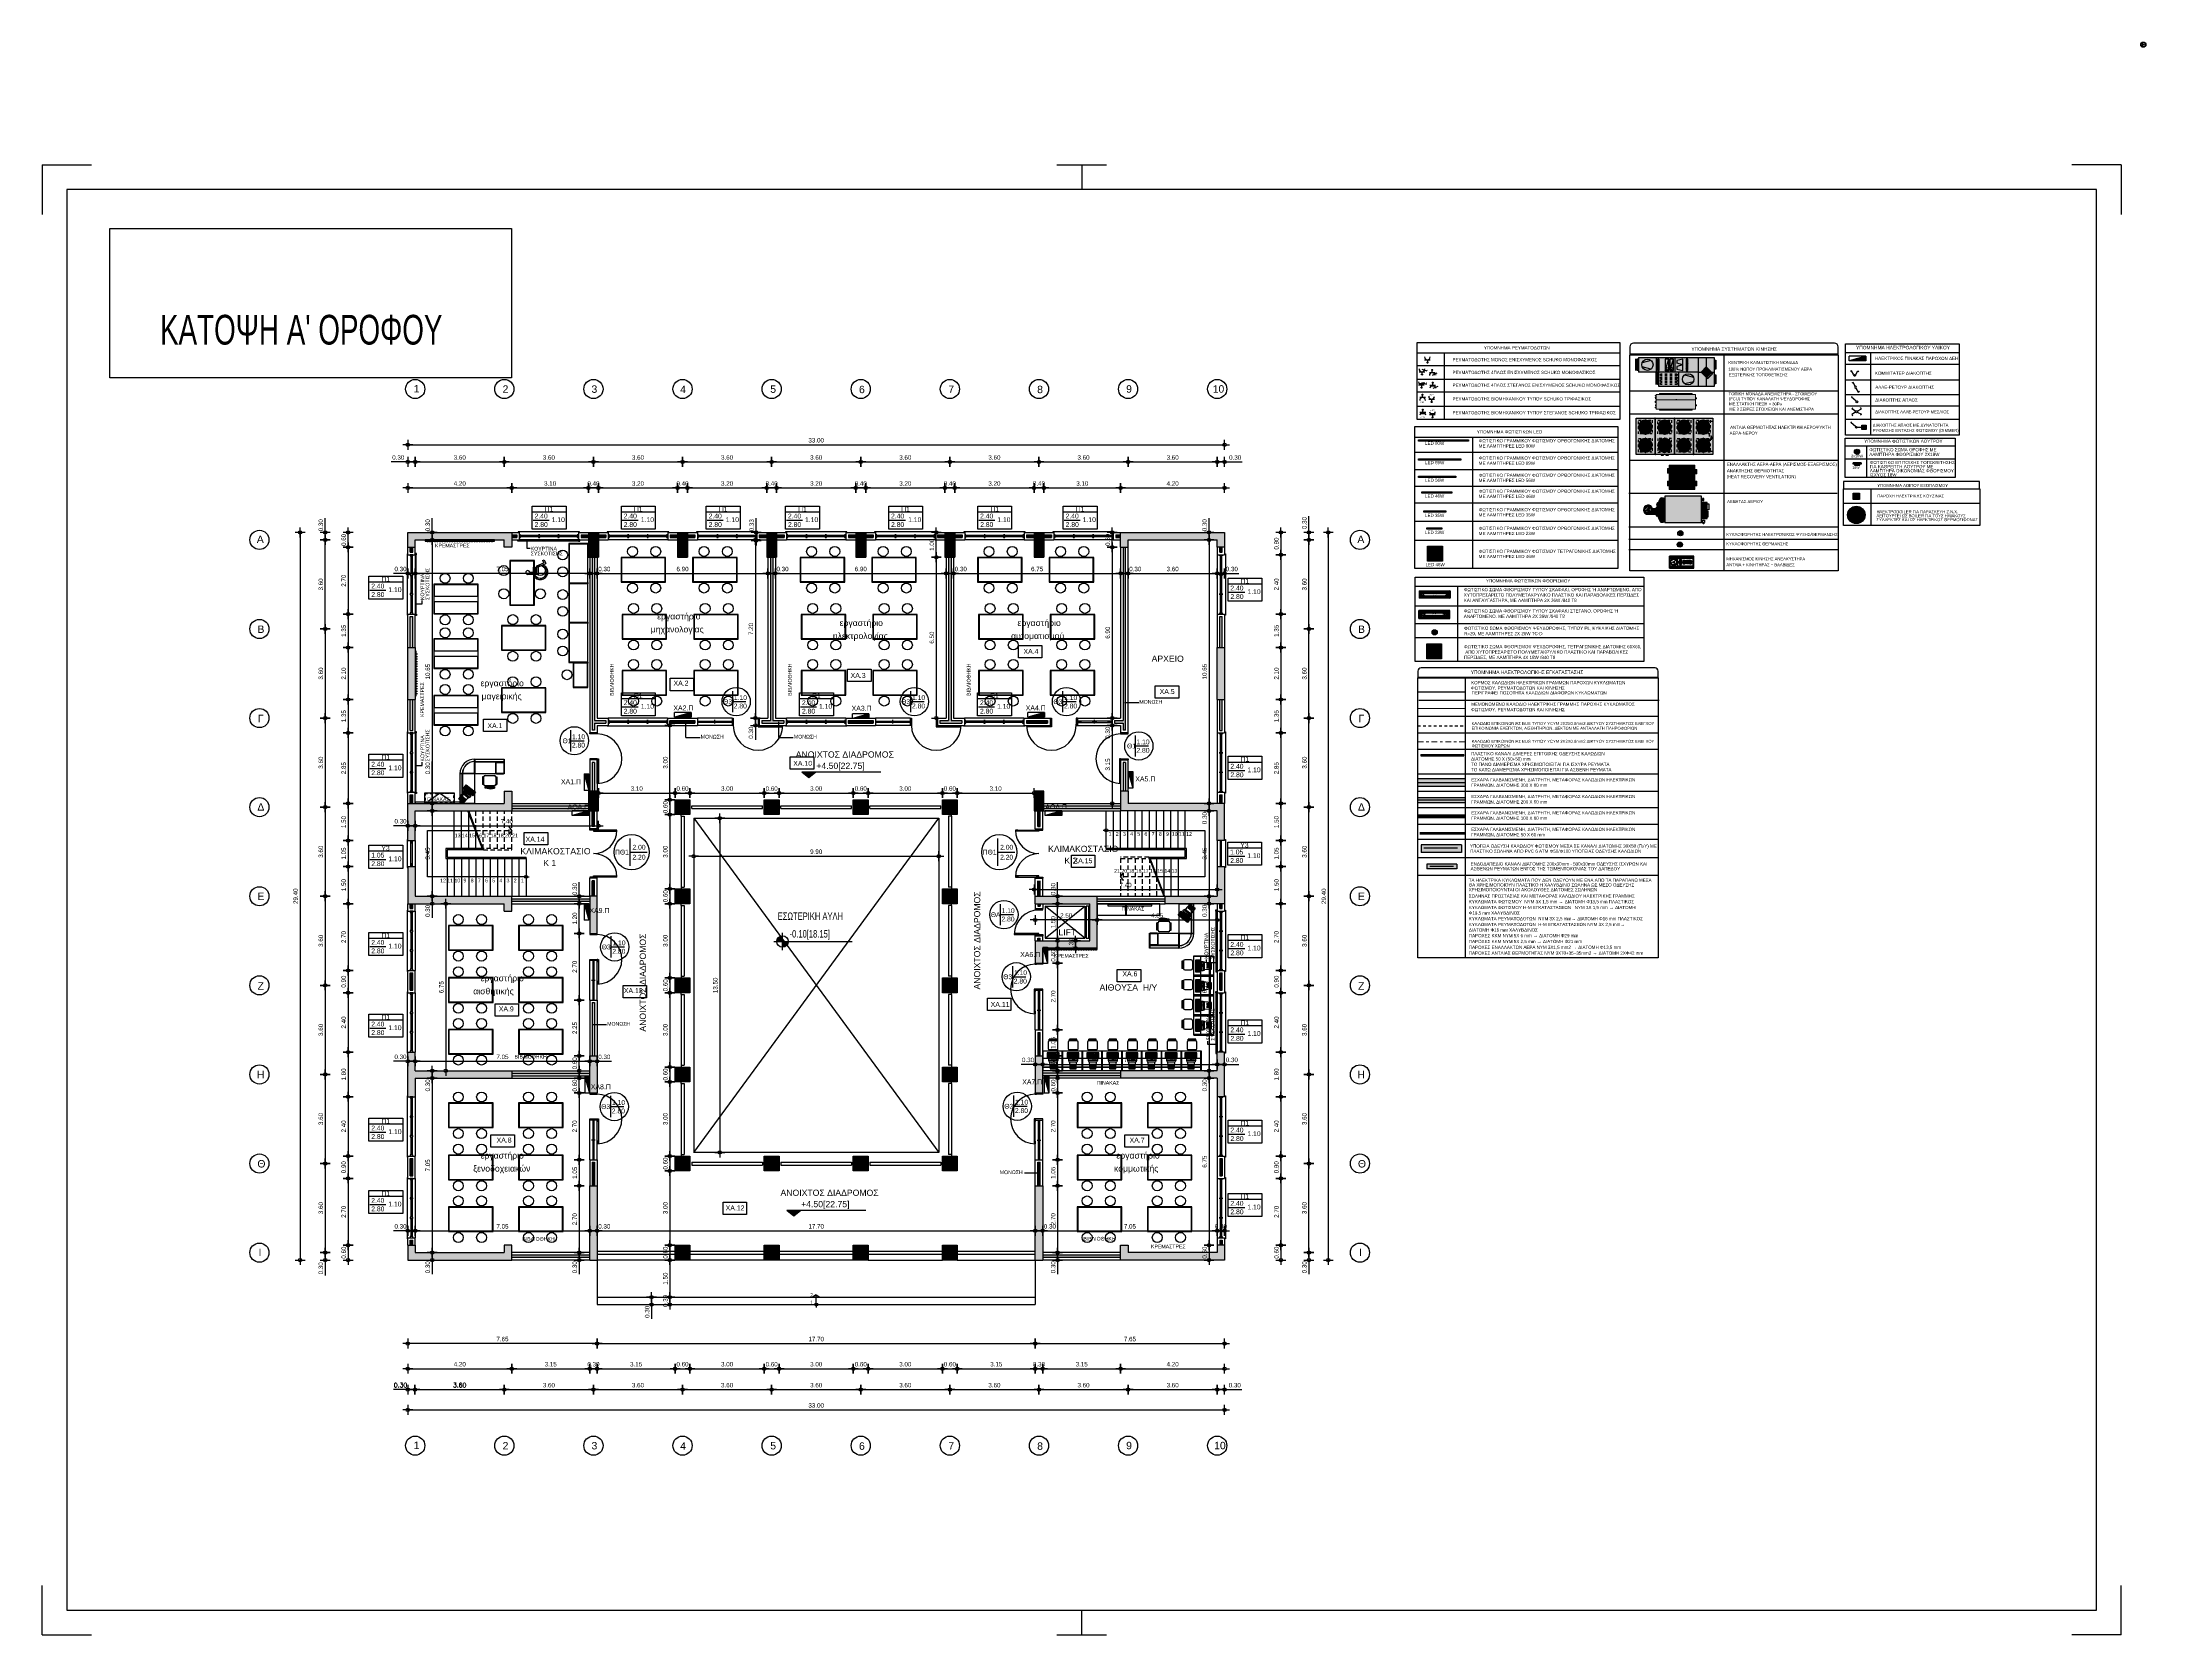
# Model space of a CAD drawing. Header units: metres. Extents: x -11 to 85, y -301 to 135.
# Drawn here: x 0 to 85, y -143.2 to -78.8 of the extents above; entities that cross this region are included whole.
import ezdxf
from ezdxf.enums import TextEntityAlignment as Align

# ---------------------------------------------------------------- set-up
doc = ezdxf.new("R2010")
doc.units = ezdxf.units.M
doc.header["$LTSCALE"] = 0.036
doc.header["$PDMODE"] = 2
for name, pattern in [('DASHDOT2', [12.7, 6.35, -3.175, 0, -3.175]), ('HIDDEN', [0.375, 0.25, -0.125]), ('HIDDEN2', [4.7625, 3.175, -1.5875])]:
    doc.linetypes.add(name, pattern=pattern)
for name, color, linetype in [('anelkistiras', 210, 'Continuous'), ('arxitek aorofos', 252, 'Continuous'), ('BORDER', 5, 'Continuous'), ('DIMBLK', 252, 'Continuous'), ('elec endodapedio hatch', 41, 'Continuous'), ('elec endodapedio kanali', 34, 'Continuous'), ('elec fota hatch', 31, 'Continuous'), ('elec plas kanali hatch', 211, 'Continuous'), ('elec psiktis', 170, 'Continuous'), ('elec psiktis exartimata', 170, 'Continuous'), ('elec sxara', 45, 'Continuous'), ('elec text', 20, 'Continuous'), ('electext', 20, 'Continuous'), ('Epipla', 252, 'Continuous'), ('fan klimatismos hatch', 21, 'Continuous'), ('fan klimatistikes', 160, 'Continuous'), ('fan klimatistiki exartimata', 170, 'Continuous'), ('hatch color', 252, 'Continuous'), ('HLEK-SYMBOL', 3, 'Continuous'), ('HLEK_FL001_SYMBOLS', 230, 'Continuous'), ('KYKLOFORHTES', 152, 'Continuous'), ('LAYER-ON', 4, 'Continuous'), ('MARKS', 2, 'Continuous'), ('mihanologika text', 20, 'Continuous'), ('NOTES', 3, 'Continuous'), ('Parathira', 252, 'Continuous'), ('SYMBOLA', 160, 'Continuous'), ('therm levit', 220, 'Continuous'), ('therm levit hatch', 211, 'Continuous')]:
    doc.layers.add(name, color=color, linetype=linetype)
for name, color, linetype, lineweight in [('axel', 170, 'Continuous', 0), ('elec kanali akalyptou hatch', 71, 'Continuous', 0), ('elec kanali hatch', 21, 'Continuous', 0), ('elec light con kalodio', 94, 'DASHDOT2', 0), ('elec light knx cable', 94, 'HIDDEN2', 30), ('elec plas kanali', 244, 'Continuous', 25), ('electrica', 162, 'Continuous', 0), ('electrika', 160, 'Continuous', 0), ('electrika paroxes', 162, 'Continuous', 30), ('fan enallaktis', 162, 'Continuous', 0), ('fan enallaktis hatch', 141, 'Continuous', 0), ('fan klimatistikes_hatch', 121, 'Continuous', 0), ('kaer levit', 240, 'Continuous', 0)]:
    doc.layers.add(name, color=color, linetype=linetype, lineweight=lineweight)
doc.styles.add('CE5W', font='WGSIMPL.SHX')
doc.styles.add('comu-c', font='ugcompl.shx', dxfattribs={"width": 0.7})
doc.styles.add('COMU-N', font='arial.ttf')
doc.styles.add('outu-c', font='ugoutl-s.shx', dxfattribs={"width": 0.7})
doc.styles.get("Standard").update_dxf_attribs({"font": 'arial.ttf'})
doc.styles.add('TSK_OM', font='arial.ttf')
doc.styles.add('W4MS1', font='arial.ttf')
doc.styles.add('W4MS2', font='W4MS2.shx')
doc.dimstyles.new('CADWDOT', dxfattribs={"dimscale": 0.1, "dimtxt": 1.8, "dimasz": 0.08, "dimexe": 2, "dimexo": 0, "dimgap": 0.09, "dimtad": 0, "dimrnd": 0.001, "dimzin": 0, "dimdsep": 46, "dimtxsty": 'Standard', "dimblk1": 'ARTDIM', "dimblk2": 'ARTDIM', "dimsah": 1, "dimcen": 0.09, "dimdle": 0.05, "dimse1": 1, "dimse2": 1, "dimadec": 0, "dimazin": 0, "dimtfac": 1, "dimtmove": 0, "dimatfit": 3, "dimldrblk": 'ARTDIM', "dimfxl": 2, "dimtvp": 0.9999, "dimtolj": 1, "dimtzin": 0, "dimarcsym": 0})

# ---------------------------------------------------------------- blocks, each defined once
blk = doc.blocks.new('art103')
at = {"layer": 'BORDER'}
for p, q in [((20.75, 14.6), (0.25, 14.6)), ((0.25, 14.6), (0.25, 0.25)), ((20.75, 0.25), (20.75, 14.6)), ((0.25, 0.25), (20.75, 0.25))]:
    blk.add_line(p, q, dxfattribs=at)
at = {"layer": 'MARKS'}
for p, q in [((0, 14.85), (0, 14.35)), ((0, 14.85), (0.5, 14.85)), ((10.25, 14.85), (10.75, 14.85)), ((10.5, 14.85), (10.5, 14.6)), ((21, 14.85), (20.5, 14.85)), ((21, 14.85), (21, 14.35)), ((0, 0), (0, 0.5)), ((21, 0), (21, 0.5)), ((10.5, 0), (10.5, 0.25)), ((0, 0), (0.5, 0)), ((10.25, 0), (10.75, 0)), ((21, 0), (20.5, 0))]:
    blk.add_line(p, q, dxfattribs=at)
blk = doc.blocks.new('A$C52D13D70')
at = {"layer": 'Parathira'}
for p, q in [((-0.33, 0.04), (-0.33, -2.44)), ((-0.3, 0.04), (-0.33, 0.04)), ((-0.1, 0), (-0.2, 0)), ((-0.2, 0), (-0.2, -0.05)), ((-0.1, -0.05), (-0.1, 0)), ((0, 0), (0, -2.4)), ((-0.2, -0.05), (-0.1, -0.05)), ((-0.1, -0.783), (-0.2, -0.783)), ((-0.2, -0.783), (-0.2, -0.833)), ((-0.2, -0.833), (-0.1, -0.833)), ((-0.175, -0.05), (-0.175, -0.783)), ((-0.175, -0.833), (-0.175, -1.567)), ((-0.125, -0.05), (-0.125, -0.783)), ((-0.125, -0.833), (-0.125, -1.567)), ((-0.1, -0.833), (-0.1, -0.783)), ((-0.1, -1.567), (-0.2, -1.567)), ((-0.2, -1.567), (-0.2, -1.617)), ((-0.2, -1.617), (-0.1, -1.617)), ((-0.175, -1.617), (-0.175, -2.35)), ((-0.125, -1.617), (-0.125, -2.35)), ((-0.1, -1.617), (-0.1, -1.567)), ((-0.33, -2.44), (-0.3, -2.44)), ((-0.1, -2.35), (-0.2, -2.35)), ((-0.2, -2.35), (-0.2, -2.4)), ((-0.2, -2.4), (-0.1, -2.4)), ((-0.1, -2.4), (-0.1, -2.35))]:
    blk.add_line(p, q, dxfattribs=at)
blk = doc.blocks.new('A$C7E7A7D1A')
at = {"layer": 'Parathira'}
for p, q in [((-0.33, 0.04), (-0.33, -1.09)), ((-0.3, 0.04), (-0.33, 0.04)), ((-0.175, 0), (-0.125, 0)), ((-0.175, -1.05), (-0.175, 0)), ((-0.125, 0), (-0.125, -1.05)), ((0, 0), (0, -1.05)), ((-0.125, -0.105), (-0.175, -0.105)), ((-0.165, 0), (-0.165, -0.105)), ((-0.155, 0), (-0.155, -0.105)), ((-0.145, 0), (-0.145, -0.105)), ((-0.135, 0), (-0.135, -0.105)), ((-0.33, -1.09), (-0.3, -1.09)), ((-0.125, -0.945), (-0.175, -0.945)), ((-0.125, -1.05), (-0.175, -1.05)), ((-0.165, -0.945), (-0.165, -1.05)), ((-0.155, -0.945), (-0.155, -1.05)), ((-0.145, -0.945), (-0.145, -1.05)), ((-0.135, -0.945), (-0.135, -1.05))]:
    blk.add_line(p, q, dxfattribs=at)
blk = doc.blocks.new('A$C14EC32DB')
for p, q in [((0, 2.4), (0, 0)), ((0.1, 2.4), (0.1, 2.35)), ((0.1, 2.35), (0.2, 2.35)), ((0.125, 2.35), (0.125, 1.617)), ((0.175, 2.35), (0.175, 1.617)), ((0.2, 2.35), (0.2, 2.4)), ((0.3, 2.44), (0.33, 2.44)), ((0.33, 2.44), (0.33, -0.04)), ((0.1, 1.617), (0.1, 1.567)), ((0.2, 1.617), (0.1, 1.617)), ((0.1, 1.567), (0.2, 1.567)), ((0.125, 1.567), (0.125, 0.833)), ((0.175, 1.567), (0.175, 0.833)), ((0.2, 1.567), (0.2, 1.617)), ((0.1, 0.833), (0.1, 0.783)), ((0.2, 0.833), (0.1, 0.833)), ((0.1, 0.783), (0.2, 0.783)), ((0.1, 0.05), (0.1, 0)), ((0.2, 0.05), (0.1, 0.05)), ((0.125, 0.783), (0.125, 0.05)), ((0.175, 0.783), (0.175, 0.05)), ((0.2, 0.783), (0.2, 0.833)), ((0.2, 0), (0.2, 0.05)), ((0.3, -0.04), (0.33, -0.04))]:
    blk.add_line(p, q)
blk = doc.blocks.new('ARTDIM')
at = {"layer": 'DIMBLK'}
for p, q in [((-24.9975, 0), (24.9975, 0)), ((0, -24.9975), (0, 24.9975))]:
    blk.add_line(p, q, dxfattribs=at)
blk.add_circle((0, 0), 8.25, dxfattribs=at)
blk = doc.blocks.new('*D976')
at = {"layer": 'arxitek aorofos', "color": 0, "lineweight": -2}
blk.add_line((15.082, -95.757), (18.666, -95.757), dxfattribs=at)
at = {"layer": 'Defpoints', "color": 0, "transparency": 16777216}
for p in [(15.074, -92.48), (18.674, -92.48), (18.674, -95.757)]:
    blk.add_point(p, dxfattribs=at)
at = {"layer": 'arxitek aorofos', "color": 0, "lineweight": -2, "xscale": 0.008, "yscale": 0.008, "zscale": 0.008, "rotation": 180}
blk.add_blockref('ARTDIM', (15.074, -95.757), dxfattribs=at)
at = {"layer": 'arxitek aorofos', "color": 0, "lineweight": -2, "xscale": 0.008, "yscale": 0.008, "zscale": 0.008}
blk.add_blockref('ARTDIM', (18.674, -95.757), dxfattribs=at)
at = {"layer": 'arxitek aorofos', "color": 0, "insert": (16.874, -95.578), "char_height": 0.18, "attachment_point": 5}
blk.add_mtext('\\A1;3.60', dxfattribs=at)
blk = doc.blocks.new('*D977')
at = {"layer": 'arxitek aorofos', "color": 0, "lineweight": -2}
blk.add_line((18.682, -95.757), (22.266, -95.757), dxfattribs=at)
at = {"layer": 'Defpoints', "color": 0, "transparency": 16777216}
for p in [(18.674, -92.48), (22.274, -92.48), (22.274, -95.757)]:
    blk.add_point(p, dxfattribs=at)
at = {"layer": 'arxitek aorofos', "color": 0, "lineweight": -2, "xscale": 0.008, "yscale": 0.008, "zscale": 0.008, "rotation": 180}
blk.add_blockref('ARTDIM', (18.674, -95.757), dxfattribs=at)
at = {"layer": 'arxitek aorofos', "color": 0, "lineweight": -2, "xscale": 0.008, "yscale": 0.008, "zscale": 0.008}
blk.add_blockref('ARTDIM', (22.274, -95.757), dxfattribs=at)
at = {"layer": 'arxitek aorofos', "color": 0, "insert": (20.474, -95.578), "char_height": 0.18, "attachment_point": 5}
blk.add_mtext('\\A1;3.60', dxfattribs=at)
blk = doc.blocks.new('*D978')
at = {"layer": 'arxitek aorofos', "color": 0, "lineweight": -2}
blk.add_line((22.282, -95.757), (25.866, -95.757), dxfattribs=at)
at = {"layer": 'Defpoints', "color": 0, "transparency": 16777216}
for p in [(22.274, -92.48), (25.874, -95.757), (25.874, -95.757)]:
    blk.add_point(p, dxfattribs=at)
at = {"layer": 'arxitek aorofos', "color": 0, "lineweight": -2, "xscale": 0.008, "yscale": 0.008, "zscale": 0.008, "rotation": 180}
blk.add_blockref('ARTDIM', (22.274, -95.757), dxfattribs=at)
at = {"layer": 'arxitek aorofos', "color": 0, "lineweight": -2, "xscale": 0.008, "yscale": 0.008, "zscale": 0.008}
blk.add_blockref('ARTDIM', (25.874, -95.757), dxfattribs=at)
at = {"layer": 'arxitek aorofos', "color": 0, "insert": (24.074, -95.578), "char_height": 0.18, "attachment_point": 5}
blk.add_mtext('\\A1;3.60', dxfattribs=at)
blk = doc.blocks.new('*D979')
at = {"layer": 'arxitek aorofos', "color": 0, "lineweight": -2}
blk.add_line((25.882, -95.757), (29.466, -95.757), dxfattribs=at)
at = {"layer": 'Defpoints', "color": 0, "transparency": 16777216}
for p in [(29.474, -92.48), (25.874, -95.757), (29.474, -95.757)]:
    blk.add_point(p, dxfattribs=at)
at = {"layer": 'arxitek aorofos', "color": 0, "lineweight": -2, "xscale": 0.008, "yscale": 0.008, "zscale": 0.008, "rotation": 180}
blk.add_blockref('ARTDIM', (25.874, -95.757), dxfattribs=at)
at = {"layer": 'arxitek aorofos', "color": 0, "lineweight": -2, "xscale": 0.008, "yscale": 0.008, "zscale": 0.008}
blk.add_blockref('ARTDIM', (29.474, -95.757), dxfattribs=at)
at = {"layer": 'arxitek aorofos', "color": 0, "insert": (27.674, -95.578), "char_height": 0.18, "attachment_point": 5}
blk.add_mtext('\\A1;3.60', dxfattribs=at)
blk = doc.blocks.new('*D980')
at = {"layer": 'arxitek aorofos', "color": 0, "lineweight": -2}
blk.add_line((29.482, -95.757), (33.066, -95.757), dxfattribs=at)
at = {"layer": 'Defpoints', "color": 0, "transparency": 16777216}
for p in [(29.474, -92.48), (33.074, -92.48), (33.074, -95.757)]:
    blk.add_point(p, dxfattribs=at)
at = {"layer": 'arxitek aorofos', "color": 0, "lineweight": -2, "xscale": 0.008, "yscale": 0.008, "zscale": 0.008, "rotation": 180}
blk.add_blockref('ARTDIM', (29.474, -95.757), dxfattribs=at)
at = {"layer": 'arxitek aorofos', "color": 0, "lineweight": -2, "xscale": 0.008, "yscale": 0.008, "zscale": 0.008}
blk.add_blockref('ARTDIM', (33.074, -95.757), dxfattribs=at)
at = {"layer": 'arxitek aorofos', "color": 0, "insert": (31.274, -95.578), "char_height": 0.18, "attachment_point": 5}
blk.add_mtext('\\A1;3.60', dxfattribs=at)
blk = doc.blocks.new('*D981')
at = {"layer": 'arxitek aorofos', "color": 0, "lineweight": -2}
blk.add_line((33.082, -95.757), (36.666, -95.757), dxfattribs=at)
at = {"layer": 'Defpoints', "color": 0, "transparency": 16777216}
for p in [(33.074, -92.48), (36.674, -92.48), (36.674, -95.757)]:
    blk.add_point(p, dxfattribs=at)
at = {"layer": 'arxitek aorofos', "color": 0, "lineweight": -2, "xscale": 0.008, "yscale": 0.008, "zscale": 0.008, "rotation": 180}
blk.add_blockref('ARTDIM', (33.074, -95.757), dxfattribs=at)
at = {"layer": 'arxitek aorofos', "color": 0, "lineweight": -2, "xscale": 0.008, "yscale": 0.008, "zscale": 0.008}
blk.add_blockref('ARTDIM', (36.674, -95.757), dxfattribs=at)
at = {"layer": 'arxitek aorofos', "color": 0, "insert": (34.874, -95.578), "char_height": 0.18, "attachment_point": 5}
blk.add_mtext('\\A1;3.60', dxfattribs=at)
blk = doc.blocks.new('*D982')
at = {"layer": 'arxitek aorofos', "color": 0, "lineweight": -2}
blk.add_line((36.682, -95.757), (40.266, -95.757), dxfattribs=at)
at = {"layer": 'Defpoints', "color": 0, "transparency": 16777216}
for p in [(36.674, -92.48), (40.274, -92.48), (40.274, -95.757)]:
    blk.add_point(p, dxfattribs=at)
at = {"layer": 'arxitek aorofos', "color": 0, "lineweight": -2, "xscale": 0.008, "yscale": 0.008, "zscale": 0.008, "rotation": 180}
blk.add_blockref('ARTDIM', (36.674, -95.757), dxfattribs=at)
at = {"layer": 'arxitek aorofos', "color": 0, "lineweight": -2, "xscale": 0.008, "yscale": 0.008, "zscale": 0.008}
blk.add_blockref('ARTDIM', (40.274, -95.757), dxfattribs=at)
at = {"layer": 'arxitek aorofos', "color": 0, "insert": (38.474, -95.578), "char_height": 0.18, "attachment_point": 5}
blk.add_mtext('\\A1;3.60', dxfattribs=at)
blk = doc.blocks.new('*D983')
at = {"layer": 'arxitek aorofos', "color": 0, "lineweight": -2}
blk.add_line((40.282, -95.757), (43.866, -95.757), dxfattribs=at)
at = {"layer": 'Defpoints', "color": 0, "transparency": 16777216}
for p in [(40.274, -92.48), (43.874, -92.48), (43.874, -95.757)]:
    blk.add_point(p, dxfattribs=at)
at = {"layer": 'arxitek aorofos', "color": 0, "lineweight": -2, "xscale": 0.008, "yscale": 0.008, "zscale": 0.008, "rotation": 180}
blk.add_blockref('ARTDIM', (40.274, -95.757), dxfattribs=at)
at = {"layer": 'arxitek aorofos', "color": 0, "lineweight": -2, "xscale": 0.008, "yscale": 0.008, "zscale": 0.008}
blk.add_blockref('ARTDIM', (43.874, -95.757), dxfattribs=at)
at = {"layer": 'arxitek aorofos', "color": 0, "insert": (42.074, -95.578), "char_height": 0.18, "attachment_point": 5}
blk.add_mtext('\\A1;3.60', dxfattribs=at)
blk = doc.blocks.new('*D984')
at = {"layer": 'arxitek aorofos', "color": 0, "lineweight": -2}
blk.add_line((43.882, -95.757), (47.466, -95.757), dxfattribs=at)
at = {"layer": 'Defpoints', "color": 0, "transparency": 16777216}
for p in [(43.874, -92.48), (47.474, -92.48), (47.474, -95.757)]:
    blk.add_point(p, dxfattribs=at)
at = {"layer": 'arxitek aorofos', "color": 0, "lineweight": -2, "xscale": 0.008, "yscale": 0.008, "zscale": 0.008, "rotation": 180}
blk.add_blockref('ARTDIM', (43.874, -95.757), dxfattribs=at)
at = {"layer": 'arxitek aorofos', "color": 0, "lineweight": -2, "xscale": 0.008, "yscale": 0.008, "zscale": 0.008}
blk.add_blockref('ARTDIM', (47.474, -95.757), dxfattribs=at)
at = {"layer": 'arxitek aorofos', "color": 0, "insert": (45.674, -95.578), "char_height": 0.18, "attachment_point": 5}
blk.add_mtext('\\A1;3.60', dxfattribs=at)
blk = doc.blocks.new('*D985')
at = {"layer": 'arxitek aorofos', "color": 0, "lineweight": -2}
for p, q in [((47.482, -95.757), (47.766, -95.757)), ((47.774, -95.757), (48.484, -95.757))]:
    blk.add_line(p, q, dxfattribs=at)
at = {"layer": 'Defpoints', "color": 0, "transparency": 16777216}
for p in [(47.474, -92.48), (47.774, -95.757), (47.774, -97.888)]:
    blk.add_point(p, dxfattribs=at)
at = {"layer": 'arxitek aorofos', "color": 0, "lineweight": -2, "xscale": 0.008, "yscale": 0.008, "zscale": 0.008, "rotation": 180}
blk.add_blockref('ARTDIM', (47.474, -95.757), dxfattribs=at)
at = {"layer": 'arxitek aorofos', "color": 0, "lineweight": -2, "xscale": 0.008, "yscale": 0.008, "zscale": 0.008}
blk.add_blockref('ARTDIM', (47.774, -95.757), dxfattribs=at)
at = {"layer": 'arxitek aorofos', "color": 0, "insert": (48.201, -95.578), "char_height": 0.18, "attachment_point": 5}
blk.add_mtext('\\A1;0.30', dxfattribs=at)
blk = doc.blocks.new('*D986')
at = {"layer": 'arxitek aorofos', "color": 0, "lineweight": -2}
for p, q in [((14.774, -95.757), (14.106, -95.757)), ((15.066, -95.757), (14.782, -95.757))]:
    blk.add_line(p, q, dxfattribs=at)
at = {"layer": 'Defpoints', "color": 0, "transparency": 16777216}
for p in [(14.774, -95.757), (15.074, -95.757), (14.774, -97.888)]:
    blk.add_point(p, dxfattribs=at)
at = {"layer": 'arxitek aorofos', "color": 0, "lineweight": -2, "xscale": 0.008, "yscale": 0.008, "zscale": 0.008, "rotation": 180}
blk.add_blockref('ARTDIM', (14.774, -95.757), dxfattribs=at)
at = {"layer": 'arxitek aorofos', "color": 0, "lineweight": -2, "xscale": 0.008, "yscale": 0.008, "zscale": 0.008}
blk.add_blockref('ARTDIM', (15.074, -95.757), dxfattribs=at)
at = {"layer": 'arxitek aorofos', "color": 0, "insert": (14.39, -95.578), "char_height": 0.18, "attachment_point": 5}
blk.add_mtext('\\A1;0.30', dxfattribs=at)
blk = doc.blocks.new('*D987')
at = {"layer": 'arxitek aorofos', "color": 0, "lineweight": -2}
blk.add_line((14.782, -95.064), (47.766, -95.064), dxfattribs=at)
at = {"layer": 'Defpoints', "color": 0, "transparency": 16777216}
for p in [(47.774, -95.064), (14.774, -96.246), (47.774, -96.246)]:
    blk.add_point(p, dxfattribs=at)
at = {"layer": 'arxitek aorofos', "color": 0, "lineweight": -2, "xscale": 0.008, "yscale": 0.008, "zscale": 0.008, "rotation": 180}
blk.add_blockref('ARTDIM', (14.774, -95.064), dxfattribs=at)
at = {"layer": 'arxitek aorofos', "color": 0, "lineweight": -2, "xscale": 0.008, "yscale": 0.008, "zscale": 0.008}
blk.add_blockref('ARTDIM', (47.774, -95.064), dxfattribs=at)
at = {"layer": 'arxitek aorofos', "color": 0, "insert": (31.274, -94.884), "char_height": 0.18, "attachment_point": 5}
blk.add_mtext('\\A1;33.00', dxfattribs=at)
blk = doc.blocks.new('*D988')
at = {"layer": 'arxitek aorofos', "color": 0, "lineweight": -2}
blk.add_line((14.782, -96.809), (18.966, -96.809), dxfattribs=at)
at = {"layer": 'Defpoints', "color": 0, "transparency": 16777216}
for p in [(18.974, -96.809), (14.774, -97.888), (18.974, -97.888)]:
    blk.add_point(p, dxfattribs=at)
at = {"layer": 'arxitek aorofos', "color": 0, "lineweight": -2, "xscale": 0.008, "yscale": 0.008, "zscale": 0.008, "rotation": 180}
blk.add_blockref('ARTDIM', (14.774, -96.809), dxfattribs=at)
at = {"layer": 'arxitek aorofos', "color": 0, "lineweight": -2, "xscale": 0.008, "yscale": 0.008, "zscale": 0.008}
blk.add_blockref('ARTDIM', (18.974, -96.809), dxfattribs=at)
at = {"layer": 'arxitek aorofos', "color": 0, "insert": (16.874, -96.629), "char_height": 0.18, "attachment_point": 5}
blk.add_mtext('\\A1;4.20', dxfattribs=at)
blk = doc.blocks.new('*D989')
at = {"layer": 'arxitek aorofos', "color": 0, "lineweight": -2}
blk.add_line((18.982, -96.809), (22.066, -96.809), dxfattribs=at)
at = {"layer": 'Defpoints', "color": 0, "transparency": 16777216}
for p in [(22.074, -96.809), (18.974, -97.888), (22.074, -97.888)]:
    blk.add_point(p, dxfattribs=at)
at = {"layer": 'arxitek aorofos', "color": 0, "lineweight": -2, "xscale": 0.008, "yscale": 0.008, "zscale": 0.008, "rotation": 180}
blk.add_blockref('ARTDIM', (18.974, -96.809), dxfattribs=at)
at = {"layer": 'arxitek aorofos', "color": 0, "lineweight": -2, "xscale": 0.008, "yscale": 0.008, "zscale": 0.008}
blk.add_blockref('ARTDIM', (22.074, -96.809), dxfattribs=at)
at = {"layer": 'arxitek aorofos', "color": 0, "insert": (20.524, -96.629), "char_height": 0.18, "attachment_point": 5}
blk.add_mtext('\\A1;3.10', dxfattribs=at)
blk = doc.blocks.new('*D990')
at = {"layer": 'arxitek aorofos', "color": 0, "lineweight": -2}
blk.add_line((22.082, -96.809), (22.466, -96.809), dxfattribs=at)
at = {"layer": 'Defpoints', "color": 0, "transparency": 16777216}
for p in [(22.474, -96.809), (22.074, -97.888), (22.474, -97.888)]:
    blk.add_point(p, dxfattribs=at)
at = {"layer": 'arxitek aorofos', "color": 0, "lineweight": -2, "xscale": 0.008, "yscale": 0.008, "zscale": 0.008, "rotation": 180}
blk.add_blockref('ARTDIM', (22.074, -96.809), dxfattribs=at)
at = {"layer": 'arxitek aorofos', "color": 0, "lineweight": -2, "xscale": 0.008, "yscale": 0.008, "zscale": 0.008}
blk.add_blockref('ARTDIM', (22.474, -96.809), dxfattribs=at)
at = {"layer": 'arxitek aorofos', "color": 0, "insert": (22.274, -96.629), "char_height": 0.18, "attachment_point": 5}
blk.add_mtext('\\A1;0.40', dxfattribs=at)
blk = doc.blocks.new('*D991')
at = {"layer": 'arxitek aorofos', "color": 0, "lineweight": -2}
blk.add_line((22.482, -96.809), (25.666, -96.809), dxfattribs=at)
at = {"layer": 'Defpoints', "color": 0, "transparency": 16777216}
for p in [(25.674, -96.809), (22.474, -97.888), (25.674, -97.888)]:
    blk.add_point(p, dxfattribs=at)
at = {"layer": 'arxitek aorofos', "color": 0, "lineweight": -2, "xscale": 0.008, "yscale": 0.008, "zscale": 0.008, "rotation": 180}
blk.add_blockref('ARTDIM', (22.474, -96.809), dxfattribs=at)
at = {"layer": 'arxitek aorofos', "color": 0, "lineweight": -2, "xscale": 0.008, "yscale": 0.008, "zscale": 0.008}
blk.add_blockref('ARTDIM', (25.674, -96.809), dxfattribs=at)
at = {"layer": 'arxitek aorofos', "color": 0, "insert": (24.074, -96.629), "char_height": 0.18, "attachment_point": 5}
blk.add_mtext('\\A1;3.20', dxfattribs=at)
blk = doc.blocks.new('*D992')
at = {"layer": 'arxitek aorofos', "color": 0, "lineweight": -2}
blk.add_line((25.682, -96.809), (26.066, -96.809), dxfattribs=at)
at = {"layer": 'Defpoints', "color": 0, "transparency": 16777216}
for p in [(26.074, -96.809), (25.674, -97.888), (26.074, -97.888)]:
    blk.add_point(p, dxfattribs=at)
at = {"layer": 'arxitek aorofos', "color": 0, "lineweight": -2, "xscale": 0.008, "yscale": 0.008, "zscale": 0.008, "rotation": 180}
blk.add_blockref('ARTDIM', (25.674, -96.809), dxfattribs=at)
at = {"layer": 'arxitek aorofos', "color": 0, "lineweight": -2, "xscale": 0.008, "yscale": 0.008, "zscale": 0.008}
blk.add_blockref('ARTDIM', (26.074, -96.809), dxfattribs=at)
at = {"layer": 'arxitek aorofos', "color": 0, "insert": (25.874, -96.629), "char_height": 0.18, "attachment_point": 5}
blk.add_mtext('\\A1;0.40', dxfattribs=at)
blk = doc.blocks.new('*D993')
at = {"layer": 'arxitek aorofos', "color": 0, "lineweight": -2}
blk.add_line((26.082, -96.809), (29.266, -96.809), dxfattribs=at)
at = {"layer": 'Defpoints', "color": 0, "transparency": 16777216}
for p in [(29.274, -96.809), (26.074, -97.888), (29.274, -97.888)]:
    blk.add_point(p, dxfattribs=at)
at = {"layer": 'arxitek aorofos', "color": 0, "lineweight": -2, "xscale": 0.008, "yscale": 0.008, "zscale": 0.008, "rotation": 180}
blk.add_blockref('ARTDIM', (26.074, -96.809), dxfattribs=at)
at = {"layer": 'arxitek aorofos', "color": 0, "lineweight": -2, "xscale": 0.008, "yscale": 0.008, "zscale": 0.008}
blk.add_blockref('ARTDIM', (29.274, -96.809), dxfattribs=at)
at = {"layer": 'arxitek aorofos', "color": 0, "insert": (27.674, -96.629), "char_height": 0.18, "attachment_point": 5}
blk.add_mtext('\\A1;3.20', dxfattribs=at)
blk = doc.blocks.new('*D994')
at = {"layer": 'arxitek aorofos', "color": 0, "lineweight": -2}
blk.add_line((29.282, -96.809), (29.666, -96.809), dxfattribs=at)
at = {"layer": 'Defpoints', "color": 0, "transparency": 16777216}
for p in [(29.674, -96.809), (29.274, -97.888), (29.674, -97.888)]:
    blk.add_point(p, dxfattribs=at)
at = {"layer": 'arxitek aorofos', "color": 0, "lineweight": -2, "xscale": 0.008, "yscale": 0.008, "zscale": 0.008, "rotation": 180}
blk.add_blockref('ARTDIM', (29.274, -96.809), dxfattribs=at)
at = {"layer": 'arxitek aorofos', "color": 0, "lineweight": -2, "xscale": 0.008, "yscale": 0.008, "zscale": 0.008}
blk.add_blockref('ARTDIM', (29.674, -96.809), dxfattribs=at)
at = {"layer": 'arxitek aorofos', "color": 0, "insert": (29.474, -96.629), "char_height": 0.18, "attachment_point": 5}
blk.add_mtext('\\A1;0.40', dxfattribs=at)
blk = doc.blocks.new('*D995')
at = {"layer": 'arxitek aorofos', "color": 0, "lineweight": -2}
blk.add_line((29.682, -96.809), (32.866, -96.809), dxfattribs=at)
at = {"layer": 'Defpoints', "color": 0, "transparency": 16777216}
for p in [(32.874, -96.809), (29.674, -97.888), (32.874, -97.888)]:
    blk.add_point(p, dxfattribs=at)
at = {"layer": 'arxitek aorofos', "color": 0, "lineweight": -2, "xscale": 0.008, "yscale": 0.008, "zscale": 0.008, "rotation": 180}
blk.add_blockref('ARTDIM', (29.674, -96.809), dxfattribs=at)
at = {"layer": 'arxitek aorofos', "color": 0, "lineweight": -2, "xscale": 0.008, "yscale": 0.008, "zscale": 0.008}
blk.add_blockref('ARTDIM', (32.874, -96.809), dxfattribs=at)
at = {"layer": 'arxitek aorofos', "color": 0, "insert": (31.274, -96.629), "char_height": 0.18, "attachment_point": 5}
blk.add_mtext('\\A1;3.20', dxfattribs=at)
blk = doc.blocks.new('*D996')
at = {"layer": 'arxitek aorofos', "color": 0, "lineweight": -2}
blk.add_line((32.882, -96.809), (33.266, -96.809), dxfattribs=at)
at = {"layer": 'Defpoints', "color": 0, "transparency": 16777216}
for p in [(33.274, -96.809), (32.874, -97.888), (33.274, -97.888)]:
    blk.add_point(p, dxfattribs=at)
at = {"layer": 'arxitek aorofos', "color": 0, "lineweight": -2, "xscale": 0.008, "yscale": 0.008, "zscale": 0.008, "rotation": 180}
blk.add_blockref('ARTDIM', (32.874, -96.809), dxfattribs=at)
at = {"layer": 'arxitek aorofos', "color": 0, "lineweight": -2, "xscale": 0.008, "yscale": 0.008, "zscale": 0.008}
blk.add_blockref('ARTDIM', (33.274, -96.809), dxfattribs=at)
at = {"layer": 'arxitek aorofos', "color": 0, "insert": (33.074, -96.629), "char_height": 0.18, "attachment_point": 5}
blk.add_mtext('\\A1;0.40', dxfattribs=at)
blk = doc.blocks.new('*D997')
at = {"layer": 'arxitek aorofos', "color": 0, "lineweight": -2}
blk.add_line((33.282, -96.809), (36.466, -96.809), dxfattribs=at)
at = {"layer": 'Defpoints', "color": 0, "transparency": 16777216}
for p in [(36.474, -96.809), (33.274, -97.888), (36.474, -97.888)]:
    blk.add_point(p, dxfattribs=at)
at = {"layer": 'arxitek aorofos', "color": 0, "lineweight": -2, "xscale": 0.008, "yscale": 0.008, "zscale": 0.008, "rotation": 180}
blk.add_blockref('ARTDIM', (33.274, -96.809), dxfattribs=at)
at = {"layer": 'arxitek aorofos', "color": 0, "lineweight": -2, "xscale": 0.008, "yscale": 0.008, "zscale": 0.008}
blk.add_blockref('ARTDIM', (36.474, -96.809), dxfattribs=at)
at = {"layer": 'arxitek aorofos', "color": 0, "insert": (34.874, -96.629), "char_height": 0.18, "attachment_point": 5}
blk.add_mtext('\\A1;3.20', dxfattribs=at)
blk = doc.blocks.new('*D998')
at = {"layer": 'arxitek aorofos', "color": 0, "lineweight": -2}
blk.add_line((36.482, -96.809), (36.866, -96.809), dxfattribs=at)
at = {"layer": 'Defpoints', "color": 0, "transparency": 16777216}
for p in [(36.874, -96.809), (36.474, -97.888), (36.874, -97.888)]:
    blk.add_point(p, dxfattribs=at)
at = {"layer": 'arxitek aorofos', "color": 0, "lineweight": -2, "xscale": 0.008, "yscale": 0.008, "zscale": 0.008, "rotation": 180}
blk.add_blockref('ARTDIM', (36.474, -96.809), dxfattribs=at)
at = {"layer": 'arxitek aorofos', "color": 0, "lineweight": -2, "xscale": 0.008, "yscale": 0.008, "zscale": 0.008}
blk.add_blockref('ARTDIM', (36.874, -96.809), dxfattribs=at)
at = {"layer": 'arxitek aorofos', "color": 0, "insert": (36.674, -96.629), "char_height": 0.18, "attachment_point": 5}
blk.add_mtext('\\A1;0.40', dxfattribs=at)
blk = doc.blocks.new('*D999')
at = {"layer": 'arxitek aorofos', "color": 0, "lineweight": -2}
blk.add_line((36.882, -96.809), (40.066, -96.809), dxfattribs=at)
at = {"layer": 'Defpoints', "color": 0, "transparency": 16777216}
for p in [(40.074, -96.809), (36.874, -97.888), (40.074, -97.888)]:
    blk.add_point(p, dxfattribs=at)
at = {"layer": 'arxitek aorofos', "color": 0, "lineweight": -2, "xscale": 0.008, "yscale": 0.008, "zscale": 0.008, "rotation": 180}
blk.add_blockref('ARTDIM', (36.874, -96.809), dxfattribs=at)
at = {"layer": 'arxitek aorofos', "color": 0, "lineweight": -2, "xscale": 0.008, "yscale": 0.008, "zscale": 0.008}
blk.add_blockref('ARTDIM', (40.074, -96.809), dxfattribs=at)
at = {"layer": 'arxitek aorofos', "color": 0, "insert": (38.474, -96.629), "char_height": 0.18, "attachment_point": 5}
blk.add_mtext('\\A1;3.20', dxfattribs=at)
blk = doc.blocks.new('*D1000')
at = {"layer": 'arxitek aorofos', "color": 0, "lineweight": -2}
blk.add_line((40.082, -96.809), (40.466, -96.809), dxfattribs=at)
at = {"layer": 'Defpoints', "color": 0, "transparency": 16777216}
for p in [(40.474, -96.809), (40.074, -97.888), (40.474, -97.888)]:
    blk.add_point(p, dxfattribs=at)
at = {"layer": 'arxitek aorofos', "color": 0, "lineweight": -2, "xscale": 0.008, "yscale": 0.008, "zscale": 0.008, "rotation": 180}
blk.add_blockref('ARTDIM', (40.074, -96.809), dxfattribs=at)
at = {"layer": 'arxitek aorofos', "color": 0, "lineweight": -2, "xscale": 0.008, "yscale": 0.008, "zscale": 0.008}
blk.add_blockref('ARTDIM', (40.474, -96.809), dxfattribs=at)
at = {"layer": 'arxitek aorofos', "color": 0, "insert": (40.274, -96.629), "char_height": 0.18, "attachment_point": 5}
blk.add_mtext('\\A1;0.40', dxfattribs=at)
blk = doc.blocks.new('*D1001')
at = {"layer": 'arxitek aorofos', "color": 0, "lineweight": -2}
blk.add_line((40.482, -96.809), (43.566, -96.809), dxfattribs=at)
at = {"layer": 'Defpoints', "color": 0, "transparency": 16777216}
for p in [(43.574, -96.809), (40.474, -97.888), (43.574, -97.888)]:
    blk.add_point(p, dxfattribs=at)
at = {"layer": 'arxitek aorofos', "color": 0, "lineweight": -2, "xscale": 0.008, "yscale": 0.008, "zscale": 0.008, "rotation": 180}
blk.add_blockref('ARTDIM', (40.474, -96.809), dxfattribs=at)
at = {"layer": 'arxitek aorofos', "color": 0, "lineweight": -2, "xscale": 0.008, "yscale": 0.008, "zscale": 0.008}
blk.add_blockref('ARTDIM', (43.574, -96.809), dxfattribs=at)
at = {"layer": 'arxitek aorofos', "color": 0, "insert": (42.024, -96.629), "char_height": 0.18, "attachment_point": 5}
blk.add_mtext('\\A1;3.10', dxfattribs=at)
blk = doc.blocks.new('*D1002')
at = {"layer": 'arxitek aorofos', "color": 0, "lineweight": -2}
blk.add_line((43.582, -96.809), (47.766, -96.809), dxfattribs=at)
at = {"layer": 'Defpoints', "color": 0, "transparency": 16777216}
for p in [(47.774, -96.809), (43.574, -97.888), (47.774, -97.888)]:
    blk.add_point(p, dxfattribs=at)
at = {"layer": 'arxitek aorofos', "color": 0, "lineweight": -2, "xscale": 0.008, "yscale": 0.008, "zscale": 0.008, "rotation": 180}
blk.add_blockref('ARTDIM', (43.574, -96.809), dxfattribs=at)
at = {"layer": 'arxitek aorofos', "color": 0, "lineweight": -2, "xscale": 0.008, "yscale": 0.008, "zscale": 0.008}
blk.add_blockref('ARTDIM', (47.774, -96.809), dxfattribs=at)
at = {"layer": 'arxitek aorofos', "color": 0, "insert": (45.674, -96.629), "char_height": 0.18, "attachment_point": 5}
blk.add_mtext('\\A1;4.20', dxfattribs=at)
blk = doc.blocks.new('*D1003')
at = {"layer": 'arxitek aorofos', "color": 0, "lineweight": -2}
blk.add_line((10.423, -98.615), (10.423, -127.999), dxfattribs=at)
at = {"layer": 'Defpoints', "color": 0, "transparency": 16777216}
for p in [(13.537, -98.607), (10.423, -128.007), (13.537, -128.007)]:
    blk.add_point(p, dxfattribs=at)
at = {"layer": 'arxitek aorofos', "color": 0, "lineweight": -2, "xscale": 0.008, "yscale": 0.008, "zscale": 0.008}
for p, rotation in [((10.423, -98.607), 90), ((10.423, -128.007), 270)]:
    blk.add_blockref('ARTDIM', p, dxfattribs=dict(at, rotation=rotation))
at = {"layer": 'arxitek aorofos', "color": 0, "insert": (10.243, -113.307), "char_height": 0.18, "attachment_point": 5, "rotation": 90}
blk.add_mtext('\\A1;29.40', dxfattribs=at)
blk = doc.blocks.new('*D1004')
at = {"layer": 'arxitek aorofos', "color": 0, "lineweight": -2}
blk.add_line((11.44, -102.499), (11.44, -98.915), dxfattribs=at)
at = {"layer": 'Defpoints', "color": 0, "transparency": 16777216}
for p in [(7.93, -98.907), (11.44, -98.907), (7.93, -102.507)]:
    blk.add_point(p, dxfattribs=at)
at = {"layer": 'arxitek aorofos', "color": 0, "lineweight": -2, "xscale": 0.008, "yscale": 0.008, "zscale": 0.008}
for p, rotation in [((11.44, -98.907), 90), ((11.44, -102.507), 270)]:
    blk.add_blockref('ARTDIM', p, dxfattribs=dict(at, rotation=rotation))
at = {"layer": 'arxitek aorofos', "color": 0, "insert": (11.26, -100.707), "char_height": 0.18, "attachment_point": 5, "rotation": 90}
blk.add_mtext('\\A1;3.60', dxfattribs=at)
blk = doc.blocks.new('*D1005')
at = {"layer": 'arxitek aorofos', "color": 0, "lineweight": -2}
for p, q in [((11.44, -98.607), (11.44, -98.033)), ((11.44, -98.899), (11.44, -98.615))]:
    blk.add_line(p, q, dxfattribs=at)
at = {"layer": 'Defpoints', "color": 0, "transparency": 16777216}
for p in [(11.44, -98.607), (13.537, -98.607), (13.537, -98.907)]:
    blk.add_point(p, dxfattribs=at)
at = {"layer": 'arxitek aorofos', "color": 0, "lineweight": -2, "xscale": 0.008, "yscale": 0.008, "zscale": 0.008}
for p, rotation in [((11.44, -98.607), 90), ((11.44, -98.907), 270)]:
    blk.add_blockref('ARTDIM', p, dxfattribs=dict(at, rotation=rotation))
at = {"layer": 'arxitek aorofos', "color": 0, "insert": (11.26, -98.316), "char_height": 0.18, "attachment_point": 5, "rotation": 90}
blk.add_mtext('\\A1;0.30', dxfattribs=at)
blk = doc.blocks.new('*D1006')
at = {"layer": 'arxitek aorofos', "color": 0, "lineweight": -2}
blk.add_line((11.44, -102.515), (11.44, -106.099), dxfattribs=at)
at = {"layer": 'Defpoints', "color": 0, "transparency": 16777216}
for p in [(7.93, -102.507), (7.93, -106.107), (11.44, -106.107)]:
    blk.add_point(p, dxfattribs=at)
at = {"layer": 'arxitek aorofos', "color": 0, "lineweight": -2, "xscale": 0.008, "yscale": 0.008, "zscale": 0.008}
for p, rotation in [((11.44, -102.507), 90), ((11.44, -106.107), 270)]:
    blk.add_blockref('ARTDIM', p, dxfattribs=dict(at, rotation=rotation))
at = {"layer": 'arxitek aorofos', "color": 0, "insert": (11.26, -104.307), "char_height": 0.18, "attachment_point": 5, "rotation": 90}
blk.add_mtext('\\A1;3.60', dxfattribs=at)
blk = doc.blocks.new('*D1007')
at = {"layer": 'arxitek aorofos', "color": 0, "lineweight": -2}
blk.add_line((11.44, -106.115), (11.44, -109.699), dxfattribs=at)
at = {"layer": 'Defpoints', "color": 0, "transparency": 16777216}
for p in [(7.93, -106.107), (7.93, -109.707), (11.44, -109.707)]:
    blk.add_point(p, dxfattribs=at)
at = {"layer": 'arxitek aorofos', "color": 0, "lineweight": -2, "xscale": 0.008, "yscale": 0.008, "zscale": 0.008}
for p, rotation in [((11.44, -106.107), 90), ((11.44, -109.707), 270)]:
    blk.add_blockref('ARTDIM', p, dxfattribs=dict(at, rotation=rotation))
at = {"layer": 'arxitek aorofos', "color": 0, "insert": (11.26, -107.907), "char_height": 0.18, "attachment_point": 5, "rotation": 90}
blk.add_mtext('\\A1;3.60', dxfattribs=at)
blk = doc.blocks.new('*D1008')
at = {"layer": 'arxitek aorofos', "color": 0, "lineweight": -2}
blk.add_line((11.44, -109.715), (11.44, -113.299), dxfattribs=at)
at = {"layer": 'Defpoints', "color": 0, "transparency": 16777216}
for p in [(7.93, -109.707), (7.93, -113.307), (11.44, -113.307)]:
    blk.add_point(p, dxfattribs=at)
at = {"layer": 'arxitek aorofos', "color": 0, "lineweight": -2, "xscale": 0.008, "yscale": 0.008, "zscale": 0.008}
for p, rotation in [((11.44, -109.707), 90), ((11.44, -113.307), 270)]:
    blk.add_blockref('ARTDIM', p, dxfattribs=dict(at, rotation=rotation))
at = {"layer": 'arxitek aorofos', "color": 0, "insert": (11.26, -111.507), "char_height": 0.18, "attachment_point": 5, "rotation": 90}
blk.add_mtext('\\A1;3.60', dxfattribs=at)
blk = doc.blocks.new('*D1009')
at = {"layer": 'arxitek aorofos', "color": 0, "lineweight": -2}
blk.add_line((11.44, -113.315), (11.44, -116.899), dxfattribs=at)
at = {"layer": 'Defpoints', "color": 0, "transparency": 16777216}
for p in [(7.93, -113.307), (7.93, -116.907), (11.44, -116.907)]:
    blk.add_point(p, dxfattribs=at)
at = {"layer": 'arxitek aorofos', "color": 0, "lineweight": -2, "xscale": 0.008, "yscale": 0.008, "zscale": 0.008}
for p, rotation in [((11.44, -113.307), 90), ((11.44, -116.907), 270)]:
    blk.add_blockref('ARTDIM', p, dxfattribs=dict(at, rotation=rotation))
at = {"layer": 'arxitek aorofos', "color": 0, "insert": (11.26, -115.107), "char_height": 0.18, "attachment_point": 5, "rotation": 90}
blk.add_mtext('\\A1;3.60', dxfattribs=at)
blk = doc.blocks.new('*D1010')
at = {"layer": 'arxitek aorofos', "color": 0, "lineweight": -2}
blk.add_line((11.44, -116.915), (11.44, -120.499), dxfattribs=at)
at = {"layer": 'Defpoints', "color": 0, "transparency": 16777216}
for p in [(7.93, -116.907), (7.93, -120.507), (11.44, -120.507)]:
    blk.add_point(p, dxfattribs=at)
at = {"layer": 'arxitek aorofos', "color": 0, "lineweight": -2, "xscale": 0.008, "yscale": 0.008, "zscale": 0.008}
for p, rotation in [((11.44, -116.907), 90), ((11.44, -120.507), 270)]:
    blk.add_blockref('ARTDIM', p, dxfattribs=dict(at, rotation=rotation))
at = {"layer": 'arxitek aorofos', "color": 0, "insert": (11.26, -118.707), "char_height": 0.18, "attachment_point": 5, "rotation": 90}
blk.add_mtext('\\A1;3.60', dxfattribs=at)
blk = doc.blocks.new('*D1011')
at = {"layer": 'arxitek aorofos', "color": 0, "lineweight": -2}
blk.add_line((11.44, -120.515), (11.44, -124.099), dxfattribs=at)
at = {"layer": 'Defpoints', "color": 0, "transparency": 16777216}
for p in [(7.93, -120.507), (7.93, -124.107), (11.44, -124.107)]:
    blk.add_point(p, dxfattribs=at)
at = {"layer": 'arxitek aorofos', "color": 0, "lineweight": -2, "xscale": 0.008, "yscale": 0.008, "zscale": 0.008}
for p, rotation in [((11.44, -120.507), 90), ((11.44, -124.107), 270)]:
    blk.add_blockref('ARTDIM', p, dxfattribs=dict(at, rotation=rotation))
at = {"layer": 'arxitek aorofos', "color": 0, "insert": (11.26, -122.307), "char_height": 0.18, "attachment_point": 5, "rotation": 90}
blk.add_mtext('\\A1;3.60', dxfattribs=at)
blk = doc.blocks.new('*D1012')
at = {"layer": 'arxitek aorofos', "color": 0, "lineweight": -2}
blk.add_line((11.44, -124.115), (11.44, -127.699), dxfattribs=at)
at = {"layer": 'Defpoints', "color": 0, "transparency": 16777216}
for p in [(7.93, -124.107), (7.93, -127.707), (11.44, -127.707)]:
    blk.add_point(p, dxfattribs=at)
at = {"layer": 'arxitek aorofos', "color": 0, "lineweight": -2, "xscale": 0.008, "yscale": 0.008, "zscale": 0.008}
for p, rotation in [((11.44, -124.107), 90), ((11.44, -127.707), 270)]:
    blk.add_blockref('ARTDIM', p, dxfattribs=dict(at, rotation=rotation))
at = {"layer": 'arxitek aorofos', "color": 0, "insert": (11.26, -125.907), "char_height": 0.18, "attachment_point": 5, "rotation": 90}
blk.add_mtext('\\A1;3.60', dxfattribs=at)
blk = doc.blocks.new('*D1013')
at = {"layer": 'arxitek aorofos', "color": 0, "lineweight": -2}
for p, q in [((11.44, -127.715), (11.44, -127.999)), ((11.44, -128.007), (11.44, -128.625))]:
    blk.add_line(p, q, dxfattribs=at)
at = {"layer": 'Defpoints', "color": 0, "transparency": 16777216}
for p in [(7.93, -127.707), (11.44, -128.007), (13.537, -128.007)]:
    blk.add_point(p, dxfattribs=at)
at = {"layer": 'arxitek aorofos', "color": 0, "lineweight": -2, "xscale": 0.008, "yscale": 0.008, "zscale": 0.008}
for p, rotation in [((11.44, -127.707), 90), ((11.44, -128.007), 270)]:
    blk.add_blockref('ARTDIM', p, dxfattribs=dict(at, rotation=rotation))
at = {"layer": 'arxitek aorofos', "color": 0, "insert": (11.26, -128.341), "char_height": 0.18, "attachment_point": 5, "rotation": 90}
blk.add_mtext('\\A1;0.30', dxfattribs=at)
blk = doc.blocks.new('*D1014')
at = {"layer": 'arxitek aorofos', "color": 0, "lineweight": -2}
blk.add_line((12.365, -99.199), (12.365, -98.615), dxfattribs=at)
at = {"layer": 'Defpoints', "color": 0, "transparency": 16777216}
for p in [(12.365, -98.607), (13.828, -98.607), (13.828, -99.207)]:
    blk.add_point(p, dxfattribs=at)
at = {"layer": 'arxitek aorofos', "color": 0, "lineweight": -2, "xscale": 0.008, "yscale": 0.008, "zscale": 0.008}
for p, rotation in [((12.365, -98.607), 90), ((12.365, -99.207), 270)]:
    blk.add_blockref('ARTDIM', p, dxfattribs=dict(at, rotation=rotation))
at = {"layer": 'arxitek aorofos', "color": 0, "insert": (12.185, -98.907), "char_height": 0.18, "attachment_point": 5, "rotation": 90}
blk.add_mtext('\\A1;0.60', dxfattribs=at)
blk = doc.blocks.new('*D1015')
at = {"layer": 'arxitek aorofos', "color": 0, "lineweight": -2}
blk.add_line((12.365, -99.215), (12.365, -101.899), dxfattribs=at)
at = {"layer": 'Defpoints', "color": 0, "transparency": 16777216}
for p in [(13.828, -99.207), (12.365, -101.907), (13.828, -101.907)]:
    blk.add_point(p, dxfattribs=at)
at = {"layer": 'arxitek aorofos', "color": 0, "lineweight": -2, "xscale": 0.008, "yscale": 0.008, "zscale": 0.008}
for p, rotation in [((12.365, -99.207), 90), ((12.365, -101.907), 270)]:
    blk.add_blockref('ARTDIM', p, dxfattribs=dict(at, rotation=rotation))
at = {"layer": 'arxitek aorofos', "color": 0, "insert": (12.185, -100.557), "char_height": 0.18, "attachment_point": 5, "rotation": 90}
blk.add_mtext('\\A1;2.70', dxfattribs=at)
blk = doc.blocks.new('*D1016')
at = {"layer": 'arxitek aorofos', "color": 0, "lineweight": -2}
blk.add_line((12.365, -101.915), (12.365, -103.249), dxfattribs=at)
at = {"layer": 'Defpoints', "color": 0, "transparency": 16777216}
for p in [(13.828, -101.907), (12.365, -103.257), (13.828, -103.257)]:
    blk.add_point(p, dxfattribs=at)
at = {"layer": 'arxitek aorofos', "color": 0, "lineweight": -2, "xscale": 0.008, "yscale": 0.008, "zscale": 0.008}
for p, rotation in [((12.365, -101.907), 90), ((12.365, -103.257), 270)]:
    blk.add_blockref('ARTDIM', p, dxfattribs=dict(at, rotation=rotation))
at = {"layer": 'arxitek aorofos', "color": 0, "insert": (12.185, -102.582), "char_height": 0.18, "attachment_point": 5, "rotation": 90}
blk.add_mtext('\\A1;1.35', dxfattribs=at)
blk = doc.blocks.new('*D1017')
at = {"layer": 'arxitek aorofos', "color": 0, "lineweight": -2}
blk.add_line((12.365, -103.265), (12.365, -105.349), dxfattribs=at)
at = {"layer": 'Defpoints', "color": 0, "transparency": 16777216}
for p in [(13.828, -103.257), (12.365, -105.357), (13.828, -105.357)]:
    blk.add_point(p, dxfattribs=at)
at = {"layer": 'arxitek aorofos', "color": 0, "lineweight": -2, "xscale": 0.008, "yscale": 0.008, "zscale": 0.008}
for p, rotation in [((12.365, -103.257), 90), ((12.365, -105.357), 270)]:
    blk.add_blockref('ARTDIM', p, dxfattribs=dict(at, rotation=rotation))
at = {"layer": 'arxitek aorofos', "color": 0, "insert": (12.185, -104.307), "char_height": 0.18, "attachment_point": 5, "rotation": 90}
blk.add_mtext('\\A1;2.10', dxfattribs=at)
blk = doc.blocks.new('*D1018')
at = {"layer": 'arxitek aorofos', "color": 0, "lineweight": -2}
blk.add_line((12.365, -105.365), (12.365, -106.699), dxfattribs=at)
at = {"layer": 'Defpoints', "color": 0, "transparency": 16777216}
for p in [(13.828, -105.357), (12.365, -106.707), (13.828, -106.707)]:
    blk.add_point(p, dxfattribs=at)
at = {"layer": 'arxitek aorofos', "color": 0, "lineweight": -2, "xscale": 0.008, "yscale": 0.008, "zscale": 0.008}
for p, rotation in [((12.365, -105.357), 90), ((12.365, -106.707), 270)]:
    blk.add_blockref('ARTDIM', p, dxfattribs=dict(at, rotation=rotation))
at = {"layer": 'arxitek aorofos', "color": 0, "insert": (12.185, -106.032), "char_height": 0.18, "attachment_point": 5, "rotation": 90}
blk.add_mtext('\\A1;1.35', dxfattribs=at)
blk = doc.blocks.new('*D1019')
at = {"layer": 'arxitek aorofos', "color": 0, "lineweight": -2}
blk.add_line((12.365, -106.715), (12.365, -109.549), dxfattribs=at)
at = {"layer": 'Defpoints', "color": 0, "transparency": 16777216}
for p in [(13.828, -106.707), (12.365, -109.557), (13.828, -109.557)]:
    blk.add_point(p, dxfattribs=at)
at = {"layer": 'arxitek aorofos', "color": 0, "lineweight": -2, "xscale": 0.008, "yscale": 0.008, "zscale": 0.008}
for p, rotation in [((12.365, -106.707), 90), ((12.365, -109.557), 270)]:
    blk.add_blockref('ARTDIM', p, dxfattribs=dict(at, rotation=rotation))
at = {"layer": 'arxitek aorofos', "color": 0, "insert": (12.185, -108.132), "char_height": 0.18, "attachment_point": 5, "rotation": 90}
blk.add_mtext('\\A1;2.85', dxfattribs=at)
blk = doc.blocks.new('*D1020')
at = {"layer": 'arxitek aorofos', "color": 0, "lineweight": -2}
blk.add_line((12.365, -109.565), (12.365, -111.049), dxfattribs=at)
at = {"layer": 'Defpoints', "color": 0, "transparency": 16777216}
for p in [(13.828, -109.557), (12.365, -111.057), (13.828, -111.057)]:
    blk.add_point(p, dxfattribs=at)
at = {"layer": 'arxitek aorofos', "color": 0, "lineweight": -2, "xscale": 0.008, "yscale": 0.008, "zscale": 0.008}
for p, rotation in [((12.365, -109.557), 90), ((12.365, -111.057), 270)]:
    blk.add_blockref('ARTDIM', p, dxfattribs=dict(at, rotation=rotation))
at = {"layer": 'arxitek aorofos', "color": 0, "insert": (12.185, -110.307), "char_height": 0.18, "attachment_point": 5, "rotation": 90}
blk.add_mtext('\\A1;1.50', dxfattribs=at)
blk = doc.blocks.new('*D1021')
at = {"layer": 'arxitek aorofos', "color": 0, "lineweight": -2}
blk.add_line((12.365, -111.065), (12.365, -112.099), dxfattribs=at)
at = {"layer": 'Defpoints', "color": 0, "transparency": 16777216}
for p in [(14.128, -111.057), (12.365, -112.107), (14.128, -112.107)]:
    blk.add_point(p, dxfattribs=at)
at = {"layer": 'arxitek aorofos', "color": 0, "lineweight": -2, "xscale": 0.008, "yscale": 0.008, "zscale": 0.008}
for p, rotation in [((12.365, -111.057), 90), ((12.365, -112.107), 270)]:
    blk.add_blockref('ARTDIM', p, dxfattribs=dict(at, rotation=rotation))
at = {"layer": 'arxitek aorofos', "color": 0, "insert": (12.185, -111.582), "char_height": 0.18, "attachment_point": 5, "rotation": 90}
blk.add_mtext('\\A1;1.05', dxfattribs=at)
blk = doc.blocks.new('*D1022')
at = {"layer": 'arxitek aorofos', "color": 0, "lineweight": -2}
blk.add_line((12.365, -112.115), (12.365, -113.599), dxfattribs=at)
at = {"layer": 'Defpoints', "color": 0, "transparency": 16777216}
for p in [(14.128, -112.107), (12.365, -113.607), (14.128, -113.607)]:
    blk.add_point(p, dxfattribs=at)
at = {"layer": 'arxitek aorofos', "color": 0, "lineweight": -2, "xscale": 0.008, "yscale": 0.008, "zscale": 0.008}
for p, rotation in [((12.365, -112.107), 90), ((12.365, -113.607), 270)]:
    blk.add_blockref('ARTDIM', p, dxfattribs=dict(at, rotation=rotation))
at = {"layer": 'arxitek aorofos', "color": 0, "insert": (12.185, -112.857), "char_height": 0.18, "attachment_point": 5, "rotation": 90}
blk.add_mtext('\\A1;1.50', dxfattribs=at)
blk = doc.blocks.new('*D1023')
at = {"layer": 'arxitek aorofos', "color": 0, "lineweight": -2}
blk.add_line((12.365, -113.615), (12.365, -116.299), dxfattribs=at)
at = {"layer": 'Defpoints', "color": 0, "transparency": 16777216}
for p in [(13.828, -113.607), (12.365, -116.307), (13.828, -116.307)]:
    blk.add_point(p, dxfattribs=at)
at = {"layer": 'arxitek aorofos', "color": 0, "lineweight": -2, "xscale": 0.008, "yscale": 0.008, "zscale": 0.008}
for p, rotation in [((12.365, -113.607), 90), ((12.365, -116.307), 270)]:
    blk.add_blockref('ARTDIM', p, dxfattribs=dict(at, rotation=rotation))
at = {"layer": 'arxitek aorofos', "color": 0, "insert": (12.185, -114.957), "char_height": 0.18, "attachment_point": 5, "rotation": 90}
blk.add_mtext('\\A1;2.70', dxfattribs=at)
blk = doc.blocks.new('*D1024')
at = {"layer": 'arxitek aorofos', "color": 0, "lineweight": -2}
blk.add_line((12.365, -116.315), (12.365, -117.199), dxfattribs=at)
at = {"layer": 'Defpoints', "color": 0, "transparency": 16777216}
for p in [(13.828, -116.307), (12.365, -117.207), (13.828, -117.207)]:
    blk.add_point(p, dxfattribs=at)
at = {"layer": 'arxitek aorofos', "color": 0, "lineweight": -2, "xscale": 0.008, "yscale": 0.008, "zscale": 0.008}
for p, rotation in [((12.365, -116.307), 90), ((12.365, -117.207), 270)]:
    blk.add_blockref('ARTDIM', p, dxfattribs=dict(at, rotation=rotation))
at = {"layer": 'arxitek aorofos', "color": 0, "insert": (12.185, -116.757), "char_height": 0.18, "attachment_point": 5, "rotation": 90}
blk.add_mtext('\\A1;0.90', dxfattribs=at)
blk = doc.blocks.new('*D1025')
at = {"layer": 'arxitek aorofos', "color": 0, "lineweight": -2}
blk.add_line((12.365, -117.215), (12.365, -119.599), dxfattribs=at)
at = {"layer": 'Defpoints', "color": 0, "transparency": 16777216}
for p in [(13.828, -117.207), (12.365, -119.607), (13.828, -119.607)]:
    blk.add_point(p, dxfattribs=at)
at = {"layer": 'arxitek aorofos', "color": 0, "lineweight": -2, "xscale": 0.008, "yscale": 0.008, "zscale": 0.008}
for p, rotation in [((12.365, -117.207), 90), ((12.365, -119.607), 270)]:
    blk.add_blockref('ARTDIM', p, dxfattribs=dict(at, rotation=rotation))
at = {"layer": 'arxitek aorofos', "color": 0, "insert": (12.185, -118.407), "char_height": 0.18, "attachment_point": 5, "rotation": 90}
blk.add_mtext('\\A1;2.40', dxfattribs=at)
blk = doc.blocks.new('*D1026')
at = {"layer": 'arxitek aorofos', "color": 0, "lineweight": -2}
blk.add_line((12.365, -119.615), (12.365, -121.399), dxfattribs=at)
at = {"layer": 'Defpoints', "color": 0, "transparency": 16777216}
for p in [(13.828, -119.607), (12.365, -121.407), (13.828, -121.407)]:
    blk.add_point(p, dxfattribs=at)
at = {"layer": 'arxitek aorofos', "color": 0, "lineweight": -2, "xscale": 0.008, "yscale": 0.008, "zscale": 0.008}
for p, rotation in [((12.365, -119.607), 90), ((12.365, -121.407), 270)]:
    blk.add_blockref('ARTDIM', p, dxfattribs=dict(at, rotation=rotation))
at = {"layer": 'arxitek aorofos', "color": 0, "insert": (12.185, -120.507), "char_height": 0.18, "attachment_point": 5, "rotation": 90}
blk.add_mtext('\\A1;1.80', dxfattribs=at)
blk = doc.blocks.new('*D1027')
at = {"layer": 'arxitek aorofos', "color": 0, "lineweight": -2}
blk.add_line((12.365, -121.415), (12.365, -123.799), dxfattribs=at)
at = {"layer": 'Defpoints', "color": 0, "transparency": 16777216}
for p in [(13.828, -121.407), (12.365, -123.807), (13.828, -123.807)]:
    blk.add_point(p, dxfattribs=at)
at = {"layer": 'arxitek aorofos', "color": 0, "lineweight": -2, "xscale": 0.008, "yscale": 0.008, "zscale": 0.008}
for p, rotation in [((12.365, -121.407), 90), ((12.365, -123.807), 270)]:
    blk.add_blockref('ARTDIM', p, dxfattribs=dict(at, rotation=rotation))
at = {"layer": 'arxitek aorofos', "color": 0, "insert": (12.185, -122.607), "char_height": 0.18, "attachment_point": 5, "rotation": 90}
blk.add_mtext('\\A1;2.40', dxfattribs=at)
blk = doc.blocks.new('*D1028')
at = {"layer": 'arxitek aorofos', "color": 0, "lineweight": -2}
blk.add_line((12.365, -123.815), (12.365, -124.699), dxfattribs=at)
at = {"layer": 'Defpoints', "color": 0, "transparency": 16777216}
for p in [(13.828, -123.807), (12.365, -124.707), (13.828, -124.707)]:
    blk.add_point(p, dxfattribs=at)
at = {"layer": 'arxitek aorofos', "color": 0, "lineweight": -2, "xscale": 0.008, "yscale": 0.008, "zscale": 0.008}
for p, rotation in [((12.365, -123.807), 90), ((12.365, -124.707), 270)]:
    blk.add_blockref('ARTDIM', p, dxfattribs=dict(at, rotation=rotation))
at = {"layer": 'arxitek aorofos', "color": 0, "insert": (12.185, -124.257), "char_height": 0.18, "attachment_point": 5, "rotation": 90}
blk.add_mtext('\\A1;0.90', dxfattribs=at)
blk = doc.blocks.new('*D1029')
at = {"layer": 'arxitek aorofos', "color": 0, "lineweight": -2}
blk.add_line((12.365, -124.715), (12.365, -127.399), dxfattribs=at)
at = {"layer": 'Defpoints', "color": 0, "transparency": 16777216}
for p in [(13.828, -124.707), (12.365, -127.407), (13.828, -127.407)]:
    blk.add_point(p, dxfattribs=at)
at = {"layer": 'arxitek aorofos', "color": 0, "lineweight": -2, "xscale": 0.008, "yscale": 0.008, "zscale": 0.008}
for p, rotation in [((12.365, -124.707), 90), ((12.365, -127.407), 270)]:
    blk.add_blockref('ARTDIM', p, dxfattribs=dict(at, rotation=rotation))
at = {"layer": 'arxitek aorofos', "color": 0, "insert": (12.185, -126.057), "char_height": 0.18, "attachment_point": 5, "rotation": 90}
blk.add_mtext('\\A1;2.70', dxfattribs=at)
blk = doc.blocks.new('*D1030')
at = {"layer": 'arxitek aorofos', "color": 0, "lineweight": -2}
blk.add_line((12.365, -127.415), (12.365, -127.999), dxfattribs=at)
at = {"layer": 'Defpoints', "color": 0, "transparency": 16777216}
for p in [(13.828, -127.407), (12.365, -128.007), (13.828, -128.007)]:
    blk.add_point(p, dxfattribs=at)
at = {"layer": 'arxitek aorofos', "color": 0, "lineweight": -2, "xscale": 0.008, "yscale": 0.008, "zscale": 0.008}
for p, rotation in [((12.365, -127.407), 90), ((12.365, -128.007), 270)]:
    blk.add_blockref('ARTDIM', p, dxfattribs=dict(at, rotation=rotation))
at = {"layer": 'arxitek aorofos', "color": 0, "insert": (12.185, -127.707), "char_height": 0.18, "attachment_point": 5, "rotation": 90}
blk.add_mtext('\\A1;0.60', dxfattribs=at)
blk = doc.blocks.new('*D1031')
at = {"layer": 'arxitek aorofos', "color": 0, "lineweight": -2}
blk.add_line((14.782, -134.061), (47.766, -134.061), dxfattribs=at)
at = {"layer": 'Defpoints', "color": 0, "transparency": 16777216}
for p in [(14.774, -129.794), (47.774, -129.794), (47.774, -134.061)]:
    blk.add_point(p, dxfattribs=at)
at = {"layer": 'arxitek aorofos', "color": 0, "lineweight": -2, "xscale": 0.008, "yscale": 0.008, "zscale": 0.008, "rotation": 180}
blk.add_blockref('ARTDIM', (14.774, -134.061), dxfattribs=at)
at = {"layer": 'arxitek aorofos', "color": 0, "lineweight": -2, "xscale": 0.008, "yscale": 0.008, "zscale": 0.008}
blk.add_blockref('ARTDIM', (47.774, -134.061), dxfattribs=at)
at = {"layer": 'arxitek aorofos', "color": 0, "insert": (31.274, -133.881), "char_height": 0.18, "attachment_point": 5}
blk.add_mtext('\\A1;33.00', dxfattribs=at)
blk = doc.blocks.new('*D1032')
at = {"layer": 'arxitek aorofos', "color": 0, "lineweight": -2}
for p, q in [((14.774, -133.243), (14.199, -133.243)), ((15.057, -133.243), (14.782, -133.243))]:
    blk.add_line(p, q, dxfattribs=at)
at = {"layer": 'Defpoints', "color": 0, "transparency": 16777216}
for p in [(14.774, -129.621), (15.065, -129.621), (14.774, -133.243)]:
    blk.add_point(p, dxfattribs=at)
at = {"layer": 'arxitek aorofos', "color": 0, "lineweight": -2, "xscale": 0.008, "yscale": 0.008, "zscale": 0.008, "rotation": 180}
blk.add_blockref('ARTDIM', (14.774, -133.243), dxfattribs=at)
at = {"layer": 'arxitek aorofos', "color": 0, "lineweight": -2, "xscale": 0.008, "yscale": 0.008, "zscale": 0.008}
blk.add_blockref('ARTDIM', (15.065, -133.243), dxfattribs=at)
at = {"layer": 'arxitek aorofos', "color": 0, "insert": (14.482, -133.063), "char_height": 0.18, "attachment_point": 5}
blk.add_mtext('\\A1;{\\Fcomplex.shx;0.30}', dxfattribs=at)
blk = doc.blocks.new('*D1033')
at = {"layer": 'arxitek aorofos', "color": 0, "lineweight": -2}
blk.add_line((15.073, -133.243), (18.666, -133.243), dxfattribs=at)
at = {"layer": 'Defpoints', "color": 0, "transparency": 16777216}
for p in [(15.065, -129.621), (18.674, -133.243), (18.674, -136.733)]:
    blk.add_point(p, dxfattribs=at)
at = {"layer": 'arxitek aorofos', "color": 0, "lineweight": -2, "xscale": 0.008, "yscale": 0.008, "zscale": 0.008, "rotation": 180}
blk.add_blockref('ARTDIM', (15.065, -133.243), dxfattribs=at)
at = {"layer": 'arxitek aorofos', "color": 0, "lineweight": -2, "xscale": 0.008, "yscale": 0.008, "zscale": 0.008}
blk.add_blockref('ARTDIM', (18.674, -133.243), dxfattribs=at)
at = {"layer": 'arxitek aorofos', "color": 0, "insert": (16.869, -133.063), "char_height": 0.18, "attachment_point": 5}
blk.add_mtext('\\A1;{\\Fcomplex.shx;3.60}', dxfattribs=at)
blk = doc.blocks.new('*D1034')
at = {"layer": 'arxitek aorofos', "color": 0, "lineweight": -2}
blk.add_line((18.682, -133.243), (22.266, -133.243), dxfattribs=at)
at = {"layer": 'Defpoints', "color": 0, "transparency": 16777216}
for p in [(22.274, -133.243), (18.674, -136.733), (22.274, -136.733)]:
    blk.add_point(p, dxfattribs=at)
at = {"layer": 'arxitek aorofos', "color": 0, "lineweight": -2, "xscale": 0.008, "yscale": 0.008, "zscale": 0.008, "rotation": 180}
blk.add_blockref('ARTDIM', (18.674, -133.243), dxfattribs=at)
at = {"layer": 'arxitek aorofos', "color": 0, "lineweight": -2, "xscale": 0.008, "yscale": 0.008, "zscale": 0.008}
blk.add_blockref('ARTDIM', (22.274, -133.243), dxfattribs=at)
at = {"layer": 'arxitek aorofos', "color": 0, "insert": (20.474, -133.063), "char_height": 0.18, "attachment_point": 5}
blk.add_mtext('\\A1;3.60', dxfattribs=at)
blk = doc.blocks.new('*D1035')
at = {"layer": 'arxitek aorofos', "color": 0, "lineweight": -2}
blk.add_line((22.282, -133.243), (25.866, -133.243), dxfattribs=at)
at = {"layer": 'Defpoints', "color": 0, "transparency": 16777216}
for p in [(25.874, -133.243), (22.274, -136.733), (25.874, -136.733)]:
    blk.add_point(p, dxfattribs=at)
at = {"layer": 'arxitek aorofos', "color": 0, "lineweight": -2, "xscale": 0.008, "yscale": 0.008, "zscale": 0.008, "rotation": 180}
blk.add_blockref('ARTDIM', (22.274, -133.243), dxfattribs=at)
at = {"layer": 'arxitek aorofos', "color": 0, "lineweight": -2, "xscale": 0.008, "yscale": 0.008, "zscale": 0.008}
blk.add_blockref('ARTDIM', (25.874, -133.243), dxfattribs=at)
at = {"layer": 'arxitek aorofos', "color": 0, "insert": (24.074, -133.063), "char_height": 0.18, "attachment_point": 5}
blk.add_mtext('\\A1;3.60', dxfattribs=at)
blk = doc.blocks.new('*D1036')
at = {"layer": 'arxitek aorofos', "color": 0, "lineweight": -2}
blk.add_line((25.882, -133.243), (29.466, -133.243), dxfattribs=at)
at = {"layer": 'Defpoints', "color": 0, "transparency": 16777216}
for p in [(29.474, -133.243), (25.874, -136.733), (29.474, -136.733)]:
    blk.add_point(p, dxfattribs=at)
at = {"layer": 'arxitek aorofos', "color": 0, "lineweight": -2, "xscale": 0.008, "yscale": 0.008, "zscale": 0.008, "rotation": 180}
blk.add_blockref('ARTDIM', (25.874, -133.243), dxfattribs=at)
at = {"layer": 'arxitek aorofos', "color": 0, "lineweight": -2, "xscale": 0.008, "yscale": 0.008, "zscale": 0.008}
blk.add_blockref('ARTDIM', (29.474, -133.243), dxfattribs=at)
at = {"layer": 'arxitek aorofos', "color": 0, "insert": (27.674, -133.063), "char_height": 0.18, "attachment_point": 5}
blk.add_mtext('\\A1;3.60', dxfattribs=at)
blk = doc.blocks.new('*D1037')
at = {"layer": 'arxitek aorofos', "color": 0, "lineweight": -2}
blk.add_line((29.482, -133.243), (33.066, -133.243), dxfattribs=at)
at = {"layer": 'Defpoints', "color": 0, "transparency": 16777216}
for p in [(33.074, -133.243), (29.474, -136.733), (33.074, -136.733)]:
    blk.add_point(p, dxfattribs=at)
at = {"layer": 'arxitek aorofos', "color": 0, "lineweight": -2, "xscale": 0.008, "yscale": 0.008, "zscale": 0.008, "rotation": 180}
blk.add_blockref('ARTDIM', (29.474, -133.243), dxfattribs=at)
at = {"layer": 'arxitek aorofos', "color": 0, "lineweight": -2, "xscale": 0.008, "yscale": 0.008, "zscale": 0.008}
blk.add_blockref('ARTDIM', (33.074, -133.243), dxfattribs=at)
at = {"layer": 'arxitek aorofos', "color": 0, "insert": (31.274, -133.063), "char_height": 0.18, "attachment_point": 5}
blk.add_mtext('\\A1;3.60', dxfattribs=at)
blk = doc.blocks.new('*D1038')
at = {"layer": 'arxitek aorofos', "color": 0, "lineweight": -2}
blk.add_line((33.082, -133.243), (36.666, -133.243), dxfattribs=at)
at = {"layer": 'Defpoints', "color": 0, "transparency": 16777216}
for p in [(36.674, -133.243), (33.074, -136.733), (36.674, -136.733)]:
    blk.add_point(p, dxfattribs=at)
at = {"layer": 'arxitek aorofos', "color": 0, "lineweight": -2, "xscale": 0.008, "yscale": 0.008, "zscale": 0.008, "rotation": 180}
blk.add_blockref('ARTDIM', (33.074, -133.243), dxfattribs=at)
at = {"layer": 'arxitek aorofos', "color": 0, "lineweight": -2, "xscale": 0.008, "yscale": 0.008, "zscale": 0.008}
blk.add_blockref('ARTDIM', (36.674, -133.243), dxfattribs=at)
at = {"layer": 'arxitek aorofos', "color": 0, "insert": (34.874, -133.063), "char_height": 0.18, "attachment_point": 5}
blk.add_mtext('\\A1;3.60', dxfattribs=at)
blk = doc.blocks.new('*D1039')
at = {"layer": 'arxitek aorofos', "color": 0, "lineweight": -2}
blk.add_line((36.682, -133.243), (40.266, -133.243), dxfattribs=at)
at = {"layer": 'Defpoints', "color": 0, "transparency": 16777216}
for p in [(40.274, -133.243), (36.674, -136.733), (40.274, -136.733)]:
    blk.add_point(p, dxfattribs=at)
at = {"layer": 'arxitek aorofos', "color": 0, "lineweight": -2, "xscale": 0.008, "yscale": 0.008, "zscale": 0.008, "rotation": 180}
blk.add_blockref('ARTDIM', (36.674, -133.243), dxfattribs=at)
at = {"layer": 'arxitek aorofos', "color": 0, "lineweight": -2, "xscale": 0.008, "yscale": 0.008, "zscale": 0.008}
blk.add_blockref('ARTDIM', (40.274, -133.243), dxfattribs=at)
at = {"layer": 'arxitek aorofos', "color": 0, "insert": (38.474, -133.063), "char_height": 0.18, "attachment_point": 5}
blk.add_mtext('\\A1;3.60', dxfattribs=at)
blk = doc.blocks.new('*D1040')
at = {"layer": 'arxitek aorofos', "color": 0, "lineweight": -2}
blk.add_line((40.282, -133.243), (43.866, -133.243), dxfattribs=at)
at = {"layer": 'Defpoints', "color": 0, "transparency": 16777216}
for p in [(43.874, -133.243), (40.274, -136.733), (43.874, -136.733)]:
    blk.add_point(p, dxfattribs=at)
at = {"layer": 'arxitek aorofos', "color": 0, "lineweight": -2, "xscale": 0.008, "yscale": 0.008, "zscale": 0.008, "rotation": 180}
blk.add_blockref('ARTDIM', (40.274, -133.243), dxfattribs=at)
at = {"layer": 'arxitek aorofos', "color": 0, "lineweight": -2, "xscale": 0.008, "yscale": 0.008, "zscale": 0.008}
blk.add_blockref('ARTDIM', (43.874, -133.243), dxfattribs=at)
at = {"layer": 'arxitek aorofos', "color": 0, "insert": (42.074, -133.063), "char_height": 0.18, "attachment_point": 5}
blk.add_mtext('\\A1;3.60', dxfattribs=at)
blk = doc.blocks.new('*D1041')
at = {"layer": 'arxitek aorofos', "color": 0, "lineweight": -2}
blk.add_line((43.882, -133.243), (47.466, -133.243), dxfattribs=at)
at = {"layer": 'Defpoints', "color": 0, "transparency": 16777216}
for p in [(47.474, -133.243), (43.874, -136.733), (47.474, -136.733)]:
    blk.add_point(p, dxfattribs=at)
at = {"layer": 'arxitek aorofos', "color": 0, "lineweight": -2, "xscale": 0.008, "yscale": 0.008, "zscale": 0.008, "rotation": 180}
blk.add_blockref('ARTDIM', (43.874, -133.243), dxfattribs=at)
at = {"layer": 'arxitek aorofos', "color": 0, "lineweight": -2, "xscale": 0.008, "yscale": 0.008, "zscale": 0.008}
blk.add_blockref('ARTDIM', (47.474, -133.243), dxfattribs=at)
at = {"layer": 'arxitek aorofos', "color": 0, "insert": (45.674, -133.063), "char_height": 0.18, "attachment_point": 5}
blk.add_mtext('\\A1;3.60', dxfattribs=at)
blk = doc.blocks.new('*D1042')
at = {"layer": 'arxitek aorofos', "color": 0, "lineweight": -2}
for p, q in [((47.482, -133.243), (47.766, -133.243)), ((47.774, -133.243), (48.466, -133.243))]:
    blk.add_line(p, q, dxfattribs=at)
at = {"layer": 'Defpoints', "color": 0, "transparency": 16777216}
for p in [(47.774, -129.621), (47.774, -133.243), (47.474, -136.733)]:
    blk.add_point(p, dxfattribs=at)
at = {"layer": 'arxitek aorofos', "color": 0, "lineweight": -2, "xscale": 0.008, "yscale": 0.008, "zscale": 0.008, "rotation": 180}
blk.add_blockref('ARTDIM', (47.474, -133.243), dxfattribs=at)
at = {"layer": 'arxitek aorofos', "color": 0, "lineweight": -2, "xscale": 0.008, "yscale": 0.008, "zscale": 0.008}
blk.add_blockref('ARTDIM', (47.774, -133.243), dxfattribs=at)
at = {"layer": 'arxitek aorofos', "color": 0, "insert": (48.183, -133.063), "char_height": 0.18, "attachment_point": 5}
blk.add_mtext('\\A1;0.30', dxfattribs=at)
blk = doc.blocks.new('*D1043')
at = {"layer": 'arxitek aorofos', "color": 0, "lineweight": -2}
blk.add_line((14.782, -132.398), (18.966, -132.398), dxfattribs=at)
at = {"layer": 'Defpoints', "color": 0, "transparency": 16777216}
for p in [(14.774, -129.621), (18.974, -129.621), (18.974, -132.398)]:
    blk.add_point(p, dxfattribs=at)
at = {"layer": 'arxitek aorofos', "color": 0, "lineweight": -2, "xscale": 0.008, "yscale": 0.008, "zscale": 0.008, "rotation": 180}
blk.add_blockref('ARTDIM', (14.774, -132.398), dxfattribs=at)
at = {"layer": 'arxitek aorofos', "color": 0, "lineweight": -2, "xscale": 0.008, "yscale": 0.008, "zscale": 0.008}
blk.add_blockref('ARTDIM', (18.974, -132.398), dxfattribs=at)
at = {"layer": 'arxitek aorofos', "color": 0, "insert": (16.874, -132.218), "char_height": 0.18, "attachment_point": 5}
blk.add_mtext('\\A1;4.20', dxfattribs=at)
blk = doc.blocks.new('*D1044')
at = {"layer": 'arxitek aorofos', "color": 0, "lineweight": -2}
blk.add_line((18.982, -132.398), (22.116, -132.398), dxfattribs=at)
at = {"layer": 'Defpoints', "color": 0, "transparency": 16777216}
for p in [(18.974, -129.621), (22.124, -129.621), (22.124, -132.398)]:
    blk.add_point(p, dxfattribs=at)
at = {"layer": 'arxitek aorofos', "color": 0, "lineweight": -2, "xscale": 0.008, "yscale": 0.008, "zscale": 0.008, "rotation": 180}
blk.add_blockref('ARTDIM', (18.974, -132.398), dxfattribs=at)
at = {"layer": 'arxitek aorofos', "color": 0, "lineweight": -2, "xscale": 0.008, "yscale": 0.008, "zscale": 0.008}
blk.add_blockref('ARTDIM', (22.124, -132.398), dxfattribs=at)
at = {"layer": 'arxitek aorofos', "color": 0, "insert": (20.549, -132.218), "char_height": 0.18, "attachment_point": 5}
blk.add_mtext('\\A1;3.15', dxfattribs=at)
blk = doc.blocks.new('*D1045')
at = {"layer": 'arxitek aorofos', "color": 0, "lineweight": -2}
blk.add_line((22.132, -132.398), (22.416, -132.398), dxfattribs=at)
at = {"layer": 'Defpoints', "color": 0, "transparency": 16777216}
for p in [(22.124, -129.621), (22.424, -129.621), (22.424, -132.398)]:
    blk.add_point(p, dxfattribs=at)
at = {"layer": 'arxitek aorofos', "color": 0, "lineweight": -2, "xscale": 0.008, "yscale": 0.008, "zscale": 0.008, "rotation": 180}
blk.add_blockref('ARTDIM', (22.124, -132.398), dxfattribs=at)
at = {"layer": 'arxitek aorofos', "color": 0, "lineweight": -2, "xscale": 0.008, "yscale": 0.008, "zscale": 0.008}
blk.add_blockref('ARTDIM', (22.424, -132.398), dxfattribs=at)
at = {"layer": 'arxitek aorofos', "color": 0, "insert": (22.274, -132.218), "char_height": 0.18, "attachment_point": 5}
blk.add_mtext('\\A1;0.30', dxfattribs=at)
blk = doc.blocks.new('*D1046')
at = {"layer": 'arxitek aorofos', "color": 0, "lineweight": -2}
blk.add_line((22.432, -132.398), (25.566, -132.398), dxfattribs=at)
at = {"layer": 'Defpoints', "color": 0, "transparency": 16777216}
for p in [(22.424, -129.621), (25.574, -129.621), (25.574, -132.398)]:
    blk.add_point(p, dxfattribs=at)
at = {"layer": 'arxitek aorofos', "color": 0, "lineweight": -2, "xscale": 0.008, "yscale": 0.008, "zscale": 0.008, "rotation": 180}
blk.add_blockref('ARTDIM', (22.424, -132.398), dxfattribs=at)
at = {"layer": 'arxitek aorofos', "color": 0, "lineweight": -2, "xscale": 0.008, "yscale": 0.008, "zscale": 0.008}
blk.add_blockref('ARTDIM', (25.574, -132.398), dxfattribs=at)
at = {"layer": 'arxitek aorofos', "color": 0, "insert": (23.999, -132.218), "char_height": 0.18, "attachment_point": 5}
blk.add_mtext('\\A1;3.15', dxfattribs=at)
blk = doc.blocks.new('*D1047')
at = {"layer": 'arxitek aorofos', "color": 0, "lineweight": -2}
blk.add_line((25.582, -132.398), (26.166, -132.398), dxfattribs=at)
at = {"layer": 'Defpoints', "color": 0, "transparency": 16777216}
for p in [(25.574, -129.621), (26.174, -129.621), (26.174, -132.398)]:
    blk.add_point(p, dxfattribs=at)
at = {"layer": 'arxitek aorofos', "color": 0, "lineweight": -2, "xscale": 0.008, "yscale": 0.008, "zscale": 0.008, "rotation": 180}
blk.add_blockref('ARTDIM', (25.574, -132.398), dxfattribs=at)
at = {"layer": 'arxitek aorofos', "color": 0, "lineweight": -2, "xscale": 0.008, "yscale": 0.008, "zscale": 0.008}
blk.add_blockref('ARTDIM', (26.174, -132.398), dxfattribs=at)
at = {"layer": 'arxitek aorofos', "color": 0, "insert": (25.874, -132.218), "char_height": 0.18, "attachment_point": 5}
blk.add_mtext('\\A1;0.60', dxfattribs=at)
blk = doc.blocks.new('*D1048')
at = {"layer": 'arxitek aorofos', "color": 0, "lineweight": -2}
blk.add_line((26.182, -132.398), (29.166, -132.398), dxfattribs=at)
at = {"layer": 'Defpoints', "color": 0, "transparency": 16777216}
for p in [(26.174, -129.621), (29.174, -129.621), (29.174, -132.398)]:
    blk.add_point(p, dxfattribs=at)
at = {"layer": 'arxitek aorofos', "color": 0, "lineweight": -2, "xscale": 0.008, "yscale": 0.008, "zscale": 0.008, "rotation": 180}
blk.add_blockref('ARTDIM', (26.174, -132.398), dxfattribs=at)
at = {"layer": 'arxitek aorofos', "color": 0, "lineweight": -2, "xscale": 0.008, "yscale": 0.008, "zscale": 0.008}
blk.add_blockref('ARTDIM', (29.174, -132.398), dxfattribs=at)
at = {"layer": 'arxitek aorofos', "color": 0, "insert": (27.674, -132.218), "char_height": 0.18, "attachment_point": 5}
blk.add_mtext('\\A1;3.00', dxfattribs=at)
blk = doc.blocks.new('*D1049')
at = {"layer": 'arxitek aorofos', "color": 0, "lineweight": -2}
blk.add_line((29.182, -132.398), (29.766, -132.398), dxfattribs=at)
at = {"layer": 'Defpoints', "color": 0, "transparency": 16777216}
for p in [(29.174, -129.621), (29.774, -129.621), (29.774, -132.398)]:
    blk.add_point(p, dxfattribs=at)
at = {"layer": 'arxitek aorofos', "color": 0, "lineweight": -2, "xscale": 0.008, "yscale": 0.008, "zscale": 0.008, "rotation": 180}
blk.add_blockref('ARTDIM', (29.174, -132.398), dxfattribs=at)
at = {"layer": 'arxitek aorofos', "color": 0, "lineweight": -2, "xscale": 0.008, "yscale": 0.008, "zscale": 0.008}
blk.add_blockref('ARTDIM', (29.774, -132.398), dxfattribs=at)
at = {"layer": 'arxitek aorofos', "color": 0, "insert": (29.474, -132.218), "char_height": 0.18, "attachment_point": 5}
blk.add_mtext('\\A1;0.60', dxfattribs=at)
blk = doc.blocks.new('*D1050')
at = {"layer": 'arxitek aorofos', "color": 0, "lineweight": -2}
blk.add_line((29.782, -132.398), (32.766, -132.398), dxfattribs=at)
at = {"layer": 'Defpoints', "color": 0, "transparency": 16777216}
for p in [(29.774, -129.621), (32.774, -129.621), (32.774, -132.398)]:
    blk.add_point(p, dxfattribs=at)
at = {"layer": 'arxitek aorofos', "color": 0, "lineweight": -2, "xscale": 0.008, "yscale": 0.008, "zscale": 0.008, "rotation": 180}
blk.add_blockref('ARTDIM', (29.774, -132.398), dxfattribs=at)
at = {"layer": 'arxitek aorofos', "color": 0, "lineweight": -2, "xscale": 0.008, "yscale": 0.008, "zscale": 0.008}
blk.add_blockref('ARTDIM', (32.774, -132.398), dxfattribs=at)
at = {"layer": 'arxitek aorofos', "color": 0, "insert": (31.274, -132.218), "char_height": 0.18, "attachment_point": 5}
blk.add_mtext('\\A1;3.00', dxfattribs=at)
blk = doc.blocks.new('*D1051')
at = {"layer": 'arxitek aorofos', "color": 0, "lineweight": -2}
blk.add_line((32.782, -132.398), (33.366, -132.398), dxfattribs=at)
at = {"layer": 'Defpoints', "color": 0, "transparency": 16777216}
for p in [(32.774, -129.621), (33.374, -129.621), (33.374, -132.398)]:
    blk.add_point(p, dxfattribs=at)
at = {"layer": 'arxitek aorofos', "color": 0, "lineweight": -2, "xscale": 0.008, "yscale": 0.008, "zscale": 0.008, "rotation": 180}
blk.add_blockref('ARTDIM', (32.774, -132.398), dxfattribs=at)
at = {"layer": 'arxitek aorofos', "color": 0, "lineweight": -2, "xscale": 0.008, "yscale": 0.008, "zscale": 0.008}
blk.add_blockref('ARTDIM', (33.374, -132.398), dxfattribs=at)
at = {"layer": 'arxitek aorofos', "color": 0, "insert": (33.074, -132.218), "char_height": 0.18, "attachment_point": 5}
blk.add_mtext('\\A1;0.60', dxfattribs=at)
blk = doc.blocks.new('*D1052')
at = {"layer": 'arxitek aorofos', "color": 0, "lineweight": -2}
blk.add_line((33.382, -132.398), (36.366, -132.398), dxfattribs=at)
at = {"layer": 'Defpoints', "color": 0, "transparency": 16777216}
for p in [(33.374, -129.621), (36.374, -129.621), (36.374, -132.398)]:
    blk.add_point(p, dxfattribs=at)
at = {"layer": 'arxitek aorofos', "color": 0, "lineweight": -2, "xscale": 0.008, "yscale": 0.008, "zscale": 0.008, "rotation": 180}
blk.add_blockref('ARTDIM', (33.374, -132.398), dxfattribs=at)
at = {"layer": 'arxitek aorofos', "color": 0, "lineweight": -2, "xscale": 0.008, "yscale": 0.008, "zscale": 0.008}
blk.add_blockref('ARTDIM', (36.374, -132.398), dxfattribs=at)
at = {"layer": 'arxitek aorofos', "color": 0, "insert": (34.874, -132.218), "char_height": 0.18, "attachment_point": 5}
blk.add_mtext('\\A1;3.00', dxfattribs=at)
blk = doc.blocks.new('*D1053')
at = {"layer": 'arxitek aorofos', "color": 0, "lineweight": -2}
blk.add_line((36.382, -132.398), (36.966, -132.398), dxfattribs=at)
at = {"layer": 'Defpoints', "color": 0, "transparency": 16777216}
for p in [(36.374, -129.621), (36.974, -129.621), (36.974, -132.398)]:
    blk.add_point(p, dxfattribs=at)
at = {"layer": 'arxitek aorofos', "color": 0, "lineweight": -2, "xscale": 0.008, "yscale": 0.008, "zscale": 0.008, "rotation": 180}
blk.add_blockref('ARTDIM', (36.374, -132.398), dxfattribs=at)
at = {"layer": 'arxitek aorofos', "color": 0, "lineweight": -2, "xscale": 0.008, "yscale": 0.008, "zscale": 0.008}
blk.add_blockref('ARTDIM', (36.974, -132.398), dxfattribs=at)
at = {"layer": 'arxitek aorofos', "color": 0, "insert": (36.674, -132.218), "char_height": 0.18, "attachment_point": 5}
blk.add_mtext('\\A1;0.60', dxfattribs=at)
blk = doc.blocks.new('*D1054')
at = {"layer": 'arxitek aorofos', "color": 0, "lineweight": -2}
blk.add_line((36.982, -132.398), (40.116, -132.398), dxfattribs=at)
at = {"layer": 'Defpoints', "color": 0, "transparency": 16777216}
for p in [(36.974, -129.621), (40.124, -129.621), (40.124, -132.398)]:
    blk.add_point(p, dxfattribs=at)
at = {"layer": 'arxitek aorofos', "color": 0, "lineweight": -2, "xscale": 0.008, "yscale": 0.008, "zscale": 0.008, "rotation": 180}
blk.add_blockref('ARTDIM', (36.974, -132.398), dxfattribs=at)
at = {"layer": 'arxitek aorofos', "color": 0, "lineweight": -2, "xscale": 0.008, "yscale": 0.008, "zscale": 0.008}
blk.add_blockref('ARTDIM', (40.124, -132.398), dxfattribs=at)
at = {"layer": 'arxitek aorofos', "color": 0, "insert": (38.549, -132.218), "char_height": 0.18, "attachment_point": 5}
blk.add_mtext('\\A1;3.15', dxfattribs=at)
blk = doc.blocks.new('*D1055')
at = {"layer": 'arxitek aorofos', "color": 0, "lineweight": -2}
blk.add_line((40.132, -132.398), (40.416, -132.398), dxfattribs=at)
at = {"layer": 'Defpoints', "color": 0, "transparency": 16777216}
for p in [(40.124, -129.621), (40.424, -129.621), (40.424, -132.398)]:
    blk.add_point(p, dxfattribs=at)
at = {"layer": 'arxitek aorofos', "color": 0, "lineweight": -2, "xscale": 0.008, "yscale": 0.008, "zscale": 0.008, "rotation": 180}
blk.add_blockref('ARTDIM', (40.124, -132.398), dxfattribs=at)
at = {"layer": 'arxitek aorofos', "color": 0, "lineweight": -2, "xscale": 0.008, "yscale": 0.008, "zscale": 0.008}
blk.add_blockref('ARTDIM', (40.424, -132.398), dxfattribs=at)
at = {"layer": 'arxitek aorofos', "color": 0, "insert": (40.274, -132.218), "char_height": 0.18, "attachment_point": 5}
blk.add_mtext('\\A1;0.30', dxfattribs=at)
blk = doc.blocks.new('*D1056')
at = {"layer": 'arxitek aorofos', "color": 0, "lineweight": -2}
blk.add_line((40.432, -132.398), (43.566, -132.398), dxfattribs=at)
at = {"layer": 'Defpoints', "color": 0, "transparency": 16777216}
for p in [(40.424, -129.621), (43.574, -129.621), (43.574, -132.398)]:
    blk.add_point(p, dxfattribs=at)
at = {"layer": 'arxitek aorofos', "color": 0, "lineweight": -2, "xscale": 0.008, "yscale": 0.008, "zscale": 0.008, "rotation": 180}
blk.add_blockref('ARTDIM', (40.424, -132.398), dxfattribs=at)
at = {"layer": 'arxitek aorofos', "color": 0, "lineweight": -2, "xscale": 0.008, "yscale": 0.008, "zscale": 0.008}
blk.add_blockref('ARTDIM', (43.574, -132.398), dxfattribs=at)
at = {"layer": 'arxitek aorofos', "color": 0, "insert": (41.999, -132.218), "char_height": 0.18, "attachment_point": 5}
blk.add_mtext('\\A1;3.15', dxfattribs=at)
blk = doc.blocks.new('*D1057')
at = {"layer": 'arxitek aorofos', "color": 0, "lineweight": -2}
blk.add_line((43.582, -132.398), (47.766, -132.398), dxfattribs=at)
at = {"layer": 'Defpoints', "color": 0, "transparency": 16777216}
for p in [(43.574, -129.621), (47.774, -129.621), (47.774, -132.398)]:
    blk.add_point(p, dxfattribs=at)
at = {"layer": 'arxitek aorofos', "color": 0, "lineweight": -2, "xscale": 0.008, "yscale": 0.008, "zscale": 0.008, "rotation": 180}
blk.add_blockref('ARTDIM', (43.574, -132.398), dxfattribs=at)
at = {"layer": 'arxitek aorofos', "color": 0, "lineweight": -2, "xscale": 0.008, "yscale": 0.008, "zscale": 0.008}
blk.add_blockref('ARTDIM', (47.774, -132.398), dxfattribs=at)
at = {"layer": 'arxitek aorofos', "color": 0, "insert": (45.674, -132.218), "char_height": 0.18, "attachment_point": 5}
blk.add_mtext('\\A1;4.20', dxfattribs=at)
blk = doc.blocks.new('*D1058')
at = {"layer": 'arxitek aorofos', "color": 0, "lineweight": -2}
blk.add_line((51.962, -98.615), (51.962, -127.999), dxfattribs=at)
at = {"layer": 'Defpoints', "color": 0, "transparency": 16777216}
for p in [(49.077, -98.607), (49.077, -128.007), (51.962, -128.007)]:
    blk.add_point(p, dxfattribs=at)
at = {"layer": 'arxitek aorofos', "color": 0, "lineweight": -2, "xscale": 0.008, "yscale": 0.008, "zscale": 0.008}
for p, rotation in [((51.962, -98.607), 90), ((51.962, -128.007), 270)]:
    blk.add_blockref('ARTDIM', p, dxfattribs=dict(at, rotation=rotation))
at = {"layer": 'arxitek aorofos', "color": 0, "insert": (51.782, -113.307), "char_height": 0.18, "attachment_point": 5, "rotation": 90}
blk.add_mtext('\\A1;29.40', dxfattribs=at)
blk = doc.blocks.new('*D1059')
at = {"layer": 'arxitek aorofos', "color": 0, "lineweight": -2}
for p, q in [((51.177, -127.715), (51.177, -127.999)), ((51.177, -128.007), (51.177, -128.582))]:
    blk.add_line(p, q, dxfattribs=at)
at = {"layer": 'Defpoints', "color": 0, "transparency": 16777216}
for p in [(49.077, -127.707), (49.077, -128.007), (51.177, -128.007)]:
    blk.add_point(p, dxfattribs=at)
at = {"layer": 'arxitek aorofos', "color": 0, "lineweight": -2, "xscale": 0.008, "yscale": 0.008, "zscale": 0.008}
for p, rotation in [((51.177, -127.707), 90), ((51.177, -128.007), 270)]:
    blk.add_blockref('ARTDIM', p, dxfattribs=dict(at, rotation=rotation))
at = {"layer": 'arxitek aorofos', "color": 0, "insert": (50.997, -128.299), "char_height": 0.18, "attachment_point": 5, "rotation": 90}
blk.add_mtext('\\A1;0.30', dxfattribs=at)
blk = doc.blocks.new('*D1060')
at = {"layer": 'arxitek aorofos', "color": 0, "lineweight": -2}
blk.add_line((51.177, -127.699), (51.177, -124.115), dxfattribs=at)
at = {"layer": 'Defpoints', "color": 0, "transparency": 16777216}
for p in [(51.177, -124.107), (54.157, -124.107), (49.077, -127.707)]:
    blk.add_point(p, dxfattribs=at)
at = {"layer": 'arxitek aorofos', "color": 0, "lineweight": -2, "xscale": 0.008, "yscale": 0.008, "zscale": 0.008}
for p, rotation in [((51.177, -124.107), 90), ((51.177, -127.707), 270)]:
    blk.add_blockref('ARTDIM', p, dxfattribs=dict(at, rotation=rotation))
at = {"layer": 'arxitek aorofos', "color": 0, "insert": (50.997, -125.907), "char_height": 0.18, "attachment_point": 5, "rotation": 90}
blk.add_mtext('\\A1;3.60', dxfattribs=at)
blk = doc.blocks.new('*D1061')
at = {"layer": 'arxitek aorofos', "color": 0, "lineweight": -2}
blk.add_line((51.177, -124.099), (51.177, -120.515), dxfattribs=at)
at = {"layer": 'Defpoints', "color": 0, "transparency": 16777216}
for p in [(51.177, -120.507), (54.157, -120.507), (54.157, -124.107)]:
    blk.add_point(p, dxfattribs=at)
at = {"layer": 'arxitek aorofos', "color": 0, "lineweight": -2, "xscale": 0.008, "yscale": 0.008, "zscale": 0.008}
for p, rotation in [((51.177, -120.507), 90), ((51.177, -124.107), 270)]:
    blk.add_blockref('ARTDIM', p, dxfattribs=dict(at, rotation=rotation))
at = {"layer": 'arxitek aorofos', "color": 0, "insert": (50.997, -122.307), "char_height": 0.18, "attachment_point": 5, "rotation": 90}
blk.add_mtext('\\A1;3.60', dxfattribs=at)
blk = doc.blocks.new('*D1062')
at = {"layer": 'arxitek aorofos', "color": 0, "lineweight": -2}
blk.add_line((51.177, -120.499), (51.177, -116.915), dxfattribs=at)
at = {"layer": 'Defpoints', "color": 0, "transparency": 16777216}
for p in [(51.177, -116.907), (54.157, -116.907), (54.157, -120.507)]:
    blk.add_point(p, dxfattribs=at)
at = {"layer": 'arxitek aorofos', "color": 0, "lineweight": -2, "xscale": 0.008, "yscale": 0.008, "zscale": 0.008}
for p, rotation in [((51.177, -116.907), 90), ((51.177, -120.507), 270)]:
    blk.add_blockref('ARTDIM', p, dxfattribs=dict(at, rotation=rotation))
at = {"layer": 'arxitek aorofos', "color": 0, "insert": (50.997, -118.707), "char_height": 0.18, "attachment_point": 5, "rotation": 90}
blk.add_mtext('\\A1;3.60', dxfattribs=at)
blk = doc.blocks.new('*D1063')
at = {"layer": 'arxitek aorofos', "color": 0, "lineweight": -2}
blk.add_line((51.177, -116.899), (51.177, -113.315), dxfattribs=at)
at = {"layer": 'Defpoints', "color": 0, "transparency": 16777216}
for p in [(51.177, -113.307), (54.157, -113.307), (54.157, -116.907)]:
    blk.add_point(p, dxfattribs=at)
at = {"layer": 'arxitek aorofos', "color": 0, "lineweight": -2, "xscale": 0.008, "yscale": 0.008, "zscale": 0.008}
for p, rotation in [((51.177, -113.307), 90), ((51.177, -116.907), 270)]:
    blk.add_blockref('ARTDIM', p, dxfattribs=dict(at, rotation=rotation))
at = {"layer": 'arxitek aorofos', "color": 0, "insert": (50.997, -115.107), "char_height": 0.18, "attachment_point": 5, "rotation": 90}
blk.add_mtext('\\A1;3.60', dxfattribs=at)
blk = doc.blocks.new('*D1064')
at = {"layer": 'arxitek aorofos', "color": 0, "lineweight": -2}
blk.add_line((51.177, -113.299), (51.177, -109.715), dxfattribs=at)
at = {"layer": 'Defpoints', "color": 0, "transparency": 16777216}
for p in [(51.177, -109.707), (54.157, -109.707), (54.157, -113.307)]:
    blk.add_point(p, dxfattribs=at)
at = {"layer": 'arxitek aorofos', "color": 0, "lineweight": -2, "xscale": 0.008, "yscale": 0.008, "zscale": 0.008}
for p, rotation in [((51.177, -109.707), 90), ((51.177, -113.307), 270)]:
    blk.add_blockref('ARTDIM', p, dxfattribs=dict(at, rotation=rotation))
at = {"layer": 'arxitek aorofos', "color": 0, "insert": (50.997, -111.507), "char_height": 0.18, "attachment_point": 5, "rotation": 90}
blk.add_mtext('\\A1;3.60', dxfattribs=at)
blk = doc.blocks.new('*D1065')
at = {"layer": 'arxitek aorofos', "color": 0, "lineweight": -2}
blk.add_line((51.177, -109.699), (51.177, -106.115), dxfattribs=at)
at = {"layer": 'Defpoints', "color": 0, "transparency": 16777216}
for p in [(51.177, -106.107), (54.157, -106.107), (54.157, -109.707)]:
    blk.add_point(p, dxfattribs=at)
at = {"layer": 'arxitek aorofos', "color": 0, "lineweight": -2, "xscale": 0.008, "yscale": 0.008, "zscale": 0.008}
for p, rotation in [((51.177, -106.107), 90), ((51.177, -109.707), 270)]:
    blk.add_blockref('ARTDIM', p, dxfattribs=dict(at, rotation=rotation))
at = {"layer": 'arxitek aorofos', "color": 0, "insert": (50.997, -107.907), "char_height": 0.18, "attachment_point": 5, "rotation": 90}
blk.add_mtext('\\A1;3.60', dxfattribs=at)
blk = doc.blocks.new('*D1066')
at = {"layer": 'arxitek aorofos', "color": 0, "lineweight": -2}
blk.add_line((51.177, -106.099), (51.177, -102.515), dxfattribs=at)
at = {"layer": 'Defpoints', "color": 0, "transparency": 16777216}
for p in [(51.177, -102.507), (54.157, -102.507), (54.157, -106.107)]:
    blk.add_point(p, dxfattribs=at)
at = {"layer": 'arxitek aorofos', "color": 0, "lineweight": -2, "xscale": 0.008, "yscale": 0.008, "zscale": 0.008}
for p, rotation in [((51.177, -102.507), 90), ((51.177, -106.107), 270)]:
    blk.add_blockref('ARTDIM', p, dxfattribs=dict(at, rotation=rotation))
at = {"layer": 'arxitek aorofos', "color": 0, "insert": (50.997, -104.307), "char_height": 0.18, "attachment_point": 5, "rotation": 90}
blk.add_mtext('\\A1;3.60', dxfattribs=at)
blk = doc.blocks.new('*D1067')
at = {"layer": 'arxitek aorofos', "color": 0, "lineweight": -2}
blk.add_line((51.177, -102.499), (51.177, -98.915), dxfattribs=at)
at = {"layer": 'Defpoints', "color": 0, "transparency": 16777216}
for p in [(51.177, -98.907), (54.157, -98.907), (54.157, -102.507)]:
    blk.add_point(p, dxfattribs=at)
at = {"layer": 'arxitek aorofos', "color": 0, "lineweight": -2, "xscale": 0.008, "yscale": 0.008, "zscale": 0.008}
for p, rotation in [((51.177, -98.907), 90), ((51.177, -102.507), 270)]:
    blk.add_blockref('ARTDIM', p, dxfattribs=dict(at, rotation=rotation))
at = {"layer": 'arxitek aorofos', "color": 0, "insert": (50.997, -100.707), "char_height": 0.18, "attachment_point": 5, "rotation": 90}
blk.add_mtext('\\A1;3.60', dxfattribs=at)
blk = doc.blocks.new('*D1068')
at = {"layer": 'arxitek aorofos', "color": 0, "lineweight": -2}
for p, q in [((51.177, -98.607), (51.177, -97.943)), ((51.177, -98.899), (51.177, -98.615))]:
    blk.add_line(p, q, dxfattribs=at)
at = {"layer": 'Defpoints', "color": 0, "transparency": 16777216}
for p in [(49.077, -98.607), (51.177, -98.607), (54.157, -98.907)]:
    blk.add_point(p, dxfattribs=at)
at = {"layer": 'arxitek aorofos', "color": 0, "lineweight": -2, "xscale": 0.008, "yscale": 0.008, "zscale": 0.008}
for p, rotation in [((51.177, -98.607), 90), ((51.177, -98.907), 270)]:
    blk.add_blockref('ARTDIM', p, dxfattribs=dict(at, rotation=rotation))
at = {"layer": 'arxitek aorofos', "color": 0, "insert": (50.997, -98.226), "char_height": 0.18, "attachment_point": 5, "rotation": 90}
blk.add_mtext('\\A1;0.30', dxfattribs=at)
blk = doc.blocks.new('*D1069')
at = {"layer": 'arxitek aorofos', "color": 0, "lineweight": -2}
blk.add_line((50.047, -98.615), (50.047, -99.499), dxfattribs=at)
at = {"layer": 'Defpoints', "color": 0, "transparency": 16777216}
for p in [(49.077, -98.607), (49.077, -99.507), (50.047, -99.507)]:
    blk.add_point(p, dxfattribs=at)
at = {"layer": 'arxitek aorofos', "color": 0, "lineweight": -2, "xscale": 0.008, "yscale": 0.008, "zscale": 0.008}
for p, rotation in [((50.047, -98.607), 90), ((50.047, -99.507), 270)]:
    blk.add_blockref('ARTDIM', p, dxfattribs=dict(at, rotation=rotation))
at = {"layer": 'arxitek aorofos', "color": 0, "insert": (49.867, -99.057), "char_height": 0.18, "attachment_point": 5, "rotation": 90}
blk.add_mtext('\\A1;0.90', dxfattribs=at)
blk = doc.blocks.new('*D1070')
at = {"layer": 'arxitek aorofos', "color": 0, "lineweight": -2}
blk.add_line((50.047, -99.515), (50.047, -101.899), dxfattribs=at)
at = {"layer": 'Defpoints', "color": 0, "transparency": 16777216}
for p in [(49.077, -99.507), (49.077, -101.907), (50.047, -101.907)]:
    blk.add_point(p, dxfattribs=at)
at = {"layer": 'arxitek aorofos', "color": 0, "lineweight": -2, "xscale": 0.008, "yscale": 0.008, "zscale": 0.008}
for p, rotation in [((50.047, -99.507), 90), ((50.047, -101.907), 270)]:
    blk.add_blockref('ARTDIM', p, dxfattribs=dict(at, rotation=rotation))
at = {"layer": 'arxitek aorofos', "color": 0, "insert": (49.867, -100.707), "char_height": 0.18, "attachment_point": 5, "rotation": 90}
blk.add_mtext('\\A1;2.40', dxfattribs=at)
blk = doc.blocks.new('*D1071')
at = {"layer": 'arxitek aorofos', "color": 0, "lineweight": -2}
blk.add_line((50.047, -101.915), (50.047, -103.249), dxfattribs=at)
at = {"layer": 'Defpoints', "color": 0, "transparency": 16777216}
for p in [(49.077, -101.907), (49.077, -103.257), (50.047, -103.257)]:
    blk.add_point(p, dxfattribs=at)
at = {"layer": 'arxitek aorofos', "color": 0, "lineweight": -2, "xscale": 0.008, "yscale": 0.008, "zscale": 0.008}
for p, rotation in [((50.047, -101.907), 90), ((50.047, -103.257), 270)]:
    blk.add_blockref('ARTDIM', p, dxfattribs=dict(at, rotation=rotation))
at = {"layer": 'arxitek aorofos', "color": 0, "insert": (49.867, -102.582), "char_height": 0.18, "attachment_point": 5, "rotation": 90}
blk.add_mtext('\\A1;1.35', dxfattribs=at)
blk = doc.blocks.new('*D1072')
at = {"layer": 'arxitek aorofos', "color": 0, "lineweight": -2}
blk.add_line((50.047, -103.265), (50.047, -105.349), dxfattribs=at)
at = {"layer": 'Defpoints', "color": 0, "transparency": 16777216}
for p in [(49.077, -103.257), (49.077, -105.357), (50.047, -105.357)]:
    blk.add_point(p, dxfattribs=at)
at = {"layer": 'arxitek aorofos', "color": 0, "lineweight": -2, "xscale": 0.008, "yscale": 0.008, "zscale": 0.008}
for p, rotation in [((50.047, -103.257), 90), ((50.047, -105.357), 270)]:
    blk.add_blockref('ARTDIM', p, dxfattribs=dict(at, rotation=rotation))
at = {"layer": 'arxitek aorofos', "color": 0, "insert": (49.867, -104.307), "char_height": 0.18, "attachment_point": 5, "rotation": 90}
blk.add_mtext('\\A1;2.10', dxfattribs=at)
blk = doc.blocks.new('*D1073')
at = {"layer": 'arxitek aorofos', "color": 0, "lineweight": -2}
blk.add_line((50.047, -105.365), (50.047, -106.699), dxfattribs=at)
at = {"layer": 'Defpoints', "color": 0, "transparency": 16777216}
for p in [(49.077, -105.357), (49.077, -106.707), (50.047, -106.707)]:
    blk.add_point(p, dxfattribs=at)
at = {"layer": 'arxitek aorofos', "color": 0, "lineweight": -2, "xscale": 0.008, "yscale": 0.008, "zscale": 0.008}
for p, rotation in [((50.047, -105.357), 90), ((50.047, -106.707), 270)]:
    blk.add_blockref('ARTDIM', p, dxfattribs=dict(at, rotation=rotation))
at = {"layer": 'arxitek aorofos', "color": 0, "insert": (49.867, -106.032), "char_height": 0.18, "attachment_point": 5, "rotation": 90}
blk.add_mtext('\\A1;1.35', dxfattribs=at)
blk = doc.blocks.new('*D1074')
at = {"layer": 'arxitek aorofos', "color": 0, "lineweight": -2}
blk.add_line((50.047, -106.715), (50.047, -109.549), dxfattribs=at)
at = {"layer": 'Defpoints', "color": 0, "transparency": 16777216}
for p in [(49.077, -106.707), (49.077, -109.557), (50.047, -109.557)]:
    blk.add_point(p, dxfattribs=at)
at = {"layer": 'arxitek aorofos', "color": 0, "lineweight": -2, "xscale": 0.008, "yscale": 0.008, "zscale": 0.008}
for p, rotation in [((50.047, -106.707), 90), ((50.047, -109.557), 270)]:
    blk.add_blockref('ARTDIM', p, dxfattribs=dict(at, rotation=rotation))
at = {"layer": 'arxitek aorofos', "color": 0, "insert": (49.867, -108.132), "char_height": 0.18, "attachment_point": 5, "rotation": 90}
blk.add_mtext('\\A1;2.85', dxfattribs=at)
blk = doc.blocks.new('*D1075')
at = {"layer": 'arxitek aorofos', "color": 0, "lineweight": -2}
blk.add_line((50.047, -109.565), (50.047, -111.049), dxfattribs=at)
at = {"layer": 'Defpoints', "color": 0, "transparency": 16777216}
for p in [(49.077, -109.557), (49.077, -111.057), (50.047, -111.057)]:
    blk.add_point(p, dxfattribs=at)
at = {"layer": 'arxitek aorofos', "color": 0, "lineweight": -2, "xscale": 0.008, "yscale": 0.008, "zscale": 0.008}
for p, rotation in [((50.047, -109.557), 90), ((50.047, -111.057), 270)]:
    blk.add_blockref('ARTDIM', p, dxfattribs=dict(at, rotation=rotation))
at = {"layer": 'arxitek aorofos', "color": 0, "insert": (49.867, -110.307), "char_height": 0.18, "attachment_point": 5, "rotation": 90}
blk.add_mtext('\\A1;1.50', dxfattribs=at)
blk = doc.blocks.new('*D1076')
at = {"layer": 'arxitek aorofos', "color": 0, "lineweight": -2}
blk.add_line((50.047, -111.065), (50.047, -112.099), dxfattribs=at)
at = {"layer": 'Defpoints', "color": 0, "transparency": 16777216}
for p in [(49.077, -111.057), (49.077, -112.107), (50.047, -112.107)]:
    blk.add_point(p, dxfattribs=at)
at = {"layer": 'arxitek aorofos', "color": 0, "lineweight": -2, "xscale": 0.008, "yscale": 0.008, "zscale": 0.008}
for p, rotation in [((50.047, -111.057), 90), ((50.047, -112.107), 270)]:
    blk.add_blockref('ARTDIM', p, dxfattribs=dict(at, rotation=rotation))
at = {"layer": 'arxitek aorofos', "color": 0, "insert": (49.867, -111.582), "char_height": 0.18, "attachment_point": 5, "rotation": 90}
blk.add_mtext('\\A1;1.05', dxfattribs=at)
blk = doc.blocks.new('*D1077')
at = {"layer": 'arxitek aorofos', "color": 0, "lineweight": -2}
blk.add_line((50.047, -112.115), (50.047, -113.599), dxfattribs=at)
at = {"layer": 'Defpoints', "color": 0, "transparency": 16777216}
for p in [(49.077, -112.107), (49.077, -113.607), (50.047, -113.607)]:
    blk.add_point(p, dxfattribs=at)
at = {"layer": 'arxitek aorofos', "color": 0, "lineweight": -2, "xscale": 0.008, "yscale": 0.008, "zscale": 0.008}
for p, rotation in [((50.047, -112.107), 90), ((50.047, -113.607), 270)]:
    blk.add_blockref('ARTDIM', p, dxfattribs=dict(at, rotation=rotation))
at = {"layer": 'arxitek aorofos', "color": 0, "insert": (49.867, -112.857), "char_height": 0.18, "attachment_point": 5, "rotation": 90}
blk.add_mtext('\\A1;1.50', dxfattribs=at)
blk = doc.blocks.new('*D1078')
at = {"layer": 'arxitek aorofos', "color": 0, "lineweight": -2}
blk.add_line((50.047, -113.615), (50.047, -116.299), dxfattribs=at)
at = {"layer": 'Defpoints', "color": 0, "transparency": 16777216}
for p in [(49.077, -113.607), (49.077, -116.307), (50.047, -116.307)]:
    blk.add_point(p, dxfattribs=at)
at = {"layer": 'arxitek aorofos', "color": 0, "lineweight": -2, "xscale": 0.008, "yscale": 0.008, "zscale": 0.008}
for p, rotation in [((50.047, -113.607), 90), ((50.047, -116.307), 270)]:
    blk.add_blockref('ARTDIM', p, dxfattribs=dict(at, rotation=rotation))
at = {"layer": 'arxitek aorofos', "color": 0, "insert": (49.867, -114.957), "char_height": 0.18, "attachment_point": 5, "rotation": 90}
blk.add_mtext('\\A1;2.70', dxfattribs=at)
blk = doc.blocks.new('*D1079')
at = {"layer": 'arxitek aorofos', "color": 0, "lineweight": -2}
blk.add_line((50.047, -116.315), (50.047, -117.199), dxfattribs=at)
at = {"layer": 'Defpoints', "color": 0, "transparency": 16777216}
for p in [(49.077, -116.307), (49.077, -117.207), (50.047, -117.207)]:
    blk.add_point(p, dxfattribs=at)
at = {"layer": 'arxitek aorofos', "color": 0, "lineweight": -2, "xscale": 0.008, "yscale": 0.008, "zscale": 0.008}
for p, rotation in [((50.047, -116.307), 90), ((50.047, -117.207), 270)]:
    blk.add_blockref('ARTDIM', p, dxfattribs=dict(at, rotation=rotation))
at = {"layer": 'arxitek aorofos', "color": 0, "insert": (49.867, -116.757), "char_height": 0.18, "attachment_point": 5, "rotation": 90}
blk.add_mtext('\\A1;0.90', dxfattribs=at)
blk = doc.blocks.new('*D1080')
at = {"layer": 'arxitek aorofos', "color": 0, "lineweight": -2}
blk.add_line((50.047, -117.215), (50.047, -119.599), dxfattribs=at)
at = {"layer": 'Defpoints', "color": 0, "transparency": 16777216}
for p in [(49.077, -117.207), (49.077, -119.607), (50.047, -119.607)]:
    blk.add_point(p, dxfattribs=at)
at = {"layer": 'arxitek aorofos', "color": 0, "lineweight": -2, "xscale": 0.008, "yscale": 0.008, "zscale": 0.008}
for p, rotation in [((50.047, -117.207), 90), ((50.047, -119.607), 270)]:
    blk.add_blockref('ARTDIM', p, dxfattribs=dict(at, rotation=rotation))
at = {"layer": 'arxitek aorofos', "color": 0, "insert": (49.867, -118.407), "char_height": 0.18, "attachment_point": 5, "rotation": 90}
blk.add_mtext('\\A1;2.40', dxfattribs=at)
blk = doc.blocks.new('*D1081')
at = {"layer": 'arxitek aorofos', "color": 0, "lineweight": -2}
blk.add_line((50.047, -119.615), (50.047, -121.399), dxfattribs=at)
at = {"layer": 'Defpoints', "color": 0, "transparency": 16777216}
for p in [(49.077, -119.607), (49.077, -121.407), (50.047, -121.407)]:
    blk.add_point(p, dxfattribs=at)
at = {"layer": 'arxitek aorofos', "color": 0, "lineweight": -2, "xscale": 0.008, "yscale": 0.008, "zscale": 0.008}
for p, rotation in [((50.047, -119.607), 90), ((50.047, -121.407), 270)]:
    blk.add_blockref('ARTDIM', p, dxfattribs=dict(at, rotation=rotation))
at = {"layer": 'arxitek aorofos', "color": 0, "insert": (49.867, -120.507), "char_height": 0.18, "attachment_point": 5, "rotation": 90}
blk.add_mtext('\\A1;1.80', dxfattribs=at)
blk = doc.blocks.new('*D1082')
at = {"layer": 'arxitek aorofos', "color": 0, "lineweight": -2}
blk.add_line((50.047, -121.415), (50.047, -123.799), dxfattribs=at)
at = {"layer": 'Defpoints', "color": 0, "transparency": 16777216}
for p in [(49.077, -121.407), (49.077, -123.807), (50.047, -123.807)]:
    blk.add_point(p, dxfattribs=at)
at = {"layer": 'arxitek aorofos', "color": 0, "lineweight": -2, "xscale": 0.008, "yscale": 0.008, "zscale": 0.008}
for p, rotation in [((50.047, -121.407), 90), ((50.047, -123.807), 270)]:
    blk.add_blockref('ARTDIM', p, dxfattribs=dict(at, rotation=rotation))
at = {"layer": 'arxitek aorofos', "color": 0, "insert": (49.867, -122.607), "char_height": 0.18, "attachment_point": 5, "rotation": 90}
blk.add_mtext('\\A1;2.40', dxfattribs=at)
blk = doc.blocks.new('*D1083')
at = {"layer": 'arxitek aorofos', "color": 0, "lineweight": -2}
blk.add_line((50.047, -123.815), (50.047, -124.699), dxfattribs=at)
at = {"layer": 'Defpoints', "color": 0, "transparency": 16777216}
for p in [(49.077, -123.807), (49.077, -124.707), (50.047, -124.707)]:
    blk.add_point(p, dxfattribs=at)
at = {"layer": 'arxitek aorofos', "color": 0, "lineweight": -2, "xscale": 0.008, "yscale": 0.008, "zscale": 0.008}
for p, rotation in [((50.047, -123.807), 90), ((50.047, -124.707), 270)]:
    blk.add_blockref('ARTDIM', p, dxfattribs=dict(at, rotation=rotation))
at = {"layer": 'arxitek aorofos', "color": 0, "insert": (49.867, -124.257), "char_height": 0.18, "attachment_point": 5, "rotation": 90}
blk.add_mtext('\\A1;0.90', dxfattribs=at)
blk = doc.blocks.new('*D1084')
at = {"layer": 'arxitek aorofos', "color": 0, "lineweight": -2}
blk.add_line((50.047, -124.715), (50.047, -127.399), dxfattribs=at)
at = {"layer": 'Defpoints', "color": 0, "transparency": 16777216}
for p in [(49.077, -124.707), (49.077, -127.407), (50.047, -127.407)]:
    blk.add_point(p, dxfattribs=at)
at = {"layer": 'arxitek aorofos', "color": 0, "lineweight": -2, "xscale": 0.008, "yscale": 0.008, "zscale": 0.008}
for p, rotation in [((50.047, -124.707), 90), ((50.047, -127.407), 270)]:
    blk.add_blockref('ARTDIM', p, dxfattribs=dict(at, rotation=rotation))
at = {"layer": 'arxitek aorofos', "color": 0, "insert": (49.867, -126.057), "char_height": 0.18, "attachment_point": 5, "rotation": 90}
blk.add_mtext('\\A1;2.70', dxfattribs=at)
blk = doc.blocks.new('*D1085')
at = {"layer": 'arxitek aorofos', "color": 0, "lineweight": -2}
blk.add_line((50.047, -127.415), (50.047, -127.999), dxfattribs=at)
at = {"layer": 'Defpoints', "color": 0, "transparency": 16777216}
for p in [(49.077, -127.407), (49.077, -128.007), (50.047, -128.007)]:
    blk.add_point(p, dxfattribs=at)
at = {"layer": 'arxitek aorofos', "color": 0, "lineweight": -2, "xscale": 0.008, "yscale": 0.008, "zscale": 0.008}
for p, rotation in [((50.047, -127.407), 90), ((50.047, -128.007), 270)]:
    blk.add_blockref('ARTDIM', p, dxfattribs=dict(at, rotation=rotation))
at = {"layer": 'arxitek aorofos', "color": 0, "insert": (49.867, -127.707), "char_height": 0.18, "attachment_point": 5, "rotation": 90}
blk.add_mtext('\\A1;0.60', dxfattribs=at)
blk = doc.blocks.new('*D1086')
at = {"layer": 'arxitek aorofos', "color": 0, "lineweight": -2}
for p, q in [((14.774, -100.265), (14.199, -100.265)), ((15.066, -100.265), (14.782, -100.265))]:
    blk.add_line(p, q, dxfattribs=at)
at = {"layer": 'Defpoints', "color": 0, "transparency": 16777216}
for p in [(14.774, -99.538), (14.774, -100.265), (15.074, -99.538)]:
    blk.add_point(p, dxfattribs=at)
at = {"layer": 'arxitek aorofos', "color": 0, "lineweight": -2, "xscale": 0.008, "yscale": 0.008, "zscale": 0.008, "rotation": 180}
blk.add_blockref('ARTDIM', (14.774, -100.265), dxfattribs=at)
at = {"layer": 'arxitek aorofos', "color": 0, "lineweight": -2, "xscale": 0.008, "yscale": 0.008, "zscale": 0.008}
blk.add_blockref('ARTDIM', (15.074, -100.265), dxfattribs=at)
at = {"layer": 'arxitek aorofos', "color": 0, "insert": (14.482, -100.085), "char_height": 0.18, "attachment_point": 5}
blk.add_mtext('\\A1;0.30', dxfattribs=at)
blk = doc.blocks.new('*D1087')
at = {"layer": 'arxitek aorofos', "color": 0, "lineweight": -2}
blk.add_line((22.116, -100.265), (15.082, -100.265), dxfattribs=at)
at = {"layer": 'Defpoints', "color": 0, "transparency": 16777216}
for p in [(15.074, -99.607), (15.074, -100.265), (22.124, -99.607)]:
    blk.add_point(p, dxfattribs=at)
at = {"layer": 'arxitek aorofos', "color": 0, "lineweight": -2, "xscale": 0.008, "yscale": 0.008, "zscale": 0.008, "rotation": 180}
blk.add_blockref('ARTDIM', (15.074, -100.265), dxfattribs=at)
at = {"layer": 'arxitek aorofos', "color": 0, "lineweight": -2, "xscale": 0.008, "yscale": 0.008, "zscale": 0.008}
blk.add_blockref('ARTDIM', (22.124, -100.265), dxfattribs=at)
at = {"layer": 'arxitek aorofos', "color": 0, "insert": (18.599, -100.085), "char_height": 0.18, "attachment_point": 5}
blk.add_mtext('\\A1;7.05', dxfattribs=at)
blk = doc.blocks.new('*D1088')
at = {"layer": 'arxitek aorofos', "color": 0, "lineweight": -2}
for p, q in [((22.132, -100.265), (22.416, -100.265)), ((22.424, -100.265), (22.998, -100.265))]:
    blk.add_line(p, q, dxfattribs=at)
at = {"layer": 'Defpoints', "color": 0, "transparency": 16777216}
for p in [(22.124, -99.607), (22.424, -99.607), (22.424, -100.265)]:
    blk.add_point(p, dxfattribs=at)
at = {"layer": 'arxitek aorofos', "color": 0, "lineweight": -2, "xscale": 0.008, "yscale": 0.008, "zscale": 0.008, "rotation": 180}
blk.add_blockref('ARTDIM', (22.124, -100.265), dxfattribs=at)
at = {"layer": 'arxitek aorofos', "color": 0, "lineweight": -2, "xscale": 0.008, "yscale": 0.008, "zscale": 0.008}
blk.add_blockref('ARTDIM', (22.424, -100.265), dxfattribs=at)
at = {"layer": 'arxitek aorofos', "color": 0, "insert": (22.715, -100.085), "char_height": 0.18, "attachment_point": 5}
blk.add_mtext('\\A1;0.30', dxfattribs=at)
blk = doc.blocks.new('*D1089')
at = {"layer": 'arxitek aorofos', "color": 0, "lineweight": -2}
blk.add_line((22.432, -100.265), (29.316, -100.265), dxfattribs=at)
at = {"layer": 'Defpoints', "color": 0, "transparency": 16777216}
for p in [(22.424, -99.607), (29.324, -99.607), (29.324, -100.265)]:
    blk.add_point(p, dxfattribs=at)
at = {"layer": 'arxitek aorofos', "color": 0, "lineweight": -2, "xscale": 0.008, "yscale": 0.008, "zscale": 0.008, "rotation": 180}
blk.add_blockref('ARTDIM', (22.424, -100.265), dxfattribs=at)
at = {"layer": 'arxitek aorofos', "color": 0, "lineweight": -2, "xscale": 0.008, "yscale": 0.008, "zscale": 0.008}
blk.add_blockref('ARTDIM', (29.324, -100.265), dxfattribs=at)
at = {"layer": 'arxitek aorofos', "color": 0, "insert": (25.874, -100.085), "char_height": 0.18, "attachment_point": 5}
blk.add_mtext('\\A1;6.90', dxfattribs=at)
blk = doc.blocks.new('*D1090')
at = {"layer": 'arxitek aorofos', "color": 0, "lineweight": -2}
for p, q in [((29.332, -100.265), (29.616, -100.265)), ((29.624, -100.265), (30.198, -100.265))]:
    blk.add_line(p, q, dxfattribs=at)
at = {"layer": 'Defpoints', "color": 0, "transparency": 16777216}
for p in [(29.324, -99.607), (29.624, -99.607), (29.624, -100.265)]:
    blk.add_point(p, dxfattribs=at)
at = {"layer": 'arxitek aorofos', "color": 0, "lineweight": -2, "xscale": 0.008, "yscale": 0.008, "zscale": 0.008, "rotation": 180}
blk.add_blockref('ARTDIM', (29.324, -100.265), dxfattribs=at)
at = {"layer": 'arxitek aorofos', "color": 0, "lineweight": -2, "xscale": 0.008, "yscale": 0.008, "zscale": 0.008}
blk.add_blockref('ARTDIM', (29.624, -100.265), dxfattribs=at)
at = {"layer": 'arxitek aorofos', "color": 0, "insert": (29.915, -100.085), "char_height": 0.18, "attachment_point": 5}
blk.add_mtext('\\A1;0.30', dxfattribs=at)
blk = doc.blocks.new('*D1091')
at = {"layer": 'arxitek aorofos', "color": 0, "lineweight": -2}
blk.add_line((29.632, -100.265), (36.516, -100.265), dxfattribs=at)
at = {"layer": 'Defpoints', "color": 0, "transparency": 16777216}
for p in [(29.624, -99.607), (36.524, -99.607), (36.524, -100.265)]:
    blk.add_point(p, dxfattribs=at)
at = {"layer": 'arxitek aorofos', "color": 0, "lineweight": -2, "xscale": 0.008, "yscale": 0.008, "zscale": 0.008, "rotation": 180}
blk.add_blockref('ARTDIM', (29.624, -100.265), dxfattribs=at)
at = {"layer": 'arxitek aorofos', "color": 0, "lineweight": -2, "xscale": 0.008, "yscale": 0.008, "zscale": 0.008}
blk.add_blockref('ARTDIM', (36.524, -100.265), dxfattribs=at)
at = {"layer": 'arxitek aorofos', "color": 0, "insert": (33.074, -100.085), "char_height": 0.18, "attachment_point": 5}
blk.add_mtext('\\A1;6.90', dxfattribs=at)
blk = doc.blocks.new('*D1092')
at = {"layer": 'arxitek aorofos', "color": 0, "lineweight": -2}
for p, q in [((36.532, -100.265), (36.816, -100.265)), ((36.824, -100.265), (37.398, -100.265))]:
    blk.add_line(p, q, dxfattribs=at)
at = {"layer": 'Defpoints', "color": 0, "transparency": 16777216}
for p in [(36.524, -99.607), (36.824, -99.607), (36.824, -100.265)]:
    blk.add_point(p, dxfattribs=at)
at = {"layer": 'arxitek aorofos', "color": 0, "lineweight": -2, "xscale": 0.008, "yscale": 0.008, "zscale": 0.008, "rotation": 180}
blk.add_blockref('ARTDIM', (36.524, -100.265), dxfattribs=at)
at = {"layer": 'arxitek aorofos', "color": 0, "lineweight": -2, "xscale": 0.008, "yscale": 0.008, "zscale": 0.008}
blk.add_blockref('ARTDIM', (36.824, -100.265), dxfattribs=at)
at = {"layer": 'arxitek aorofos', "color": 0, "insert": (37.115, -100.085), "char_height": 0.18, "attachment_point": 5}
blk.add_mtext('\\A1;0.30', dxfattribs=at)
blk = doc.blocks.new('*D1093')
at = {"layer": 'arxitek aorofos', "color": 0, "lineweight": -2}
blk.add_line((36.832, -100.265), (43.566, -100.265), dxfattribs=at)
at = {"layer": 'Defpoints', "color": 0, "transparency": 16777216}
for p in [(36.824, -99.607), (43.574, -99.607), (43.574, -100.265)]:
    blk.add_point(p, dxfattribs=at)
at = {"layer": 'arxitek aorofos', "color": 0, "lineweight": -2, "xscale": 0.008, "yscale": 0.008, "zscale": 0.008, "rotation": 180}
blk.add_blockref('ARTDIM', (36.824, -100.265), dxfattribs=at)
at = {"layer": 'arxitek aorofos', "color": 0, "lineweight": -2, "xscale": 0.008, "yscale": 0.008, "zscale": 0.008}
blk.add_blockref('ARTDIM', (43.574, -100.265), dxfattribs=at)
at = {"layer": 'arxitek aorofos', "color": 0, "insert": (40.199, -100.085), "char_height": 0.18, "attachment_point": 5}
blk.add_mtext('\\A1;6.75', dxfattribs=at)
blk = doc.blocks.new('*D1094')
at = {"layer": 'arxitek aorofos', "color": 0, "lineweight": -2}
for p, q in [((43.582, -100.265), (43.866, -100.265)), ((43.874, -100.265), (44.448, -100.265))]:
    blk.add_line(p, q, dxfattribs=at)
at = {"layer": 'Defpoints', "color": 0, "transparency": 16777216}
for p in [(43.574, -99.207), (43.874, -99.207), (43.874, -100.265)]:
    blk.add_point(p, dxfattribs=at)
at = {"layer": 'arxitek aorofos', "color": 0, "lineweight": -2, "xscale": 0.008, "yscale": 0.008, "zscale": 0.008, "rotation": 180}
blk.add_blockref('ARTDIM', (43.574, -100.265), dxfattribs=at)
at = {"layer": 'arxitek aorofos', "color": 0, "lineweight": -2, "xscale": 0.008, "yscale": 0.008, "zscale": 0.008}
blk.add_blockref('ARTDIM', (43.874, -100.265), dxfattribs=at)
at = {"layer": 'arxitek aorofos', "color": 0, "insert": (44.165, -100.085), "char_height": 0.18, "attachment_point": 5}
blk.add_mtext('\\A1;0.30', dxfattribs=at)
blk = doc.blocks.new('*D1095')
at = {"layer": 'arxitek aorofos', "color": 0, "lineweight": -2}
blk.add_line((43.882, -100.265), (47.466, -100.265), dxfattribs=at)
at = {"layer": 'Defpoints', "color": 0, "transparency": 16777216}
for p in [(43.874, -99.207), (47.474, -99.357), (47.474, -100.265)]:
    blk.add_point(p, dxfattribs=at)
at = {"layer": 'arxitek aorofos', "color": 0, "lineweight": -2, "xscale": 0.008, "yscale": 0.008, "zscale": 0.008, "rotation": 180}
blk.add_blockref('ARTDIM', (43.874, -100.265), dxfattribs=at)
at = {"layer": 'arxitek aorofos', "color": 0, "lineweight": -2, "xscale": 0.008, "yscale": 0.008, "zscale": 0.008}
blk.add_blockref('ARTDIM', (47.474, -100.265), dxfattribs=at)
at = {"layer": 'arxitek aorofos', "color": 0, "insert": (45.674, -100.085), "char_height": 0.18, "attachment_point": 5}
blk.add_mtext('\\A1;3.60', dxfattribs=at)
blk = doc.blocks.new('*D1096')
at = {"layer": 'arxitek aorofos', "color": 0, "lineweight": -2}
for p, q in [((47.482, -100.265), (47.766, -100.265)), ((47.774, -100.265), (48.348, -100.265))]:
    blk.add_line(p, q, dxfattribs=at)
at = {"layer": 'Defpoints', "color": 0, "transparency": 16777216}
for p in [(47.474, -99.507), (47.774, -99.507), (47.774, -100.265)]:
    blk.add_point(p, dxfattribs=at)
at = {"layer": 'arxitek aorofos', "color": 0, "lineweight": -2, "xscale": 0.008, "yscale": 0.008, "zscale": 0.008, "rotation": 180}
blk.add_blockref('ARTDIM', (47.474, -100.265), dxfattribs=at)
at = {"layer": 'arxitek aorofos', "color": 0, "lineweight": -2, "xscale": 0.008, "yscale": 0.008, "zscale": 0.008}
blk.add_blockref('ARTDIM', (47.774, -100.265), dxfattribs=at)
at = {"layer": 'arxitek aorofos', "color": 0, "insert": (48.065, -100.085), "char_height": 0.18, "attachment_point": 5}
blk.add_mtext('\\A1;0.30', dxfattribs=at)
blk = doc.blocks.new('*D1097')
at = {"layer": 'arxitek aorofos', "color": 0, "lineweight": -2}
for p, q in [((15.76, -98.607), (15.76, -98.033)), ((15.76, -98.899), (15.76, -98.615))]:
    blk.add_line(p, q, dxfattribs=at)
at = {"layer": 'Defpoints', "color": 0, "transparency": 16777216}
for p in [(15.074, -98.607), (15.074, -98.907), (15.76, -98.607)]:
    blk.add_point(p, dxfattribs=at)
at = {"layer": 'arxitek aorofos', "color": 0, "lineweight": -2, "xscale": 0.008, "yscale": 0.008, "zscale": 0.008}
for p, rotation in [((15.76, -98.607), 90), ((15.76, -98.907), 270)]:
    blk.add_blockref('ARTDIM', p, dxfattribs=dict(at, rotation=rotation))
at = {"layer": 'arxitek aorofos', "color": 0, "insert": (15.58, -98.316), "char_height": 0.18, "attachment_point": 5, "rotation": 90}
blk.add_mtext('\\A1;0.30', dxfattribs=at)
blk = doc.blocks.new('*D1098')
at = {"layer": 'arxitek aorofos', "color": 0, "lineweight": -2}
blk.add_line((15.76, -98.915), (15.76, -109.549), dxfattribs=at)
at = {"layer": 'Defpoints', "color": 0, "transparency": 16777216}
for p in [(15.074, -98.907), (15.074, -109.557), (15.76, -109.557)]:
    blk.add_point(p, dxfattribs=at)
at = {"layer": 'arxitek aorofos', "color": 0, "lineweight": -2, "xscale": 0.008, "yscale": 0.008, "zscale": 0.008}
for p, rotation in [((15.76, -98.907), 90), ((15.76, -109.557), 270)]:
    blk.add_blockref('ARTDIM', p, dxfattribs=dict(at, rotation=rotation))
at = {"layer": 'arxitek aorofos', "color": 0, "insert": (15.58, -104.232), "char_height": 0.18, "attachment_point": 5, "rotation": 90}
blk.add_mtext('\\A1;10.65', dxfattribs=at)
blk = doc.blocks.new('*D1099')
at = {"layer": 'arxitek aorofos', "color": 0, "lineweight": -2}
for p, q in [((15.76, -109.557), (15.76, -107.856)), ((15.76, -109.849), (15.76, -109.565))]:
    blk.add_line(p, q, dxfattribs=at)
at = {"layer": 'Defpoints', "color": 0, "transparency": 16777216}
for p in [(15.374, -109.557), (15.374, -109.857), (15.76, -109.857)]:
    blk.add_point(p, dxfattribs=at)
at = {"layer": 'arxitek aorofos', "color": 0, "lineweight": -2, "xscale": 0.008, "yscale": 0.008, "zscale": 0.008}
for p, rotation in [((15.76, -109.557), 90), ((15.76, -109.857), 270)]:
    blk.add_blockref('ARTDIM', p, dxfattribs=dict(at, rotation=rotation))
at = {"layer": 'arxitek aorofos', "color": 0, "insert": (15.58, -108.139), "char_height": 0.18, "attachment_point": 5, "rotation": 90}
blk.add_mtext('\\A1;0.30', dxfattribs=at)
blk = doc.blocks.new('*D1100')
at = {"layer": 'arxitek aorofos', "color": 0, "lineweight": -2}
blk.add_line((15.76, -109.865), (15.76, -113.299), dxfattribs=at)
at = {"layer": 'Defpoints', "color": 0, "transparency": 16777216}
for p in [(15.074, -109.857), (15.074, -113.307), (15.76, -113.307)]:
    blk.add_point(p, dxfattribs=at)
at = {"layer": 'arxitek aorofos', "color": 0, "lineweight": -2, "xscale": 0.008, "yscale": 0.008, "zscale": 0.008}
for p, rotation in [((15.76, -109.857), 90), ((15.76, -113.307), 270)]:
    blk.add_blockref('ARTDIM', p, dxfattribs=dict(at, rotation=rotation))
at = {"layer": 'arxitek aorofos', "color": 0, "insert": (15.58, -111.582), "char_height": 0.18, "attachment_point": 5, "rotation": 90}
blk.add_mtext('\\A1;3.45', dxfattribs=at)
blk = doc.blocks.new('*D1101')
at = {"layer": 'arxitek aorofos', "color": 0, "lineweight": -2}
for p, q in [((15.76, -113.315), (15.76, -113.599)), ((15.76, -113.607), (15.76, -114.182))]:
    blk.add_line(p, q, dxfattribs=at)
at = {"layer": 'Defpoints', "color": 0, "transparency": 16777216}
for p in [(15.074, -113.307), (15.074, -113.607), (15.76, -113.607)]:
    blk.add_point(p, dxfattribs=at)
at = {"layer": 'arxitek aorofos', "color": 0, "lineweight": -2, "xscale": 0.008, "yscale": 0.008, "zscale": 0.008}
for p, rotation in [((15.76, -113.307), 90), ((15.76, -113.607), 270)]:
    blk.add_blockref('ARTDIM', p, dxfattribs=dict(at, rotation=rotation))
at = {"layer": 'arxitek aorofos', "color": 0, "insert": (15.58, -113.899), "char_height": 0.18, "attachment_point": 5, "rotation": 90}
blk.add_mtext('\\A1;0.30', dxfattribs=at)
blk = doc.blocks.new('*D1102')
at = {"layer": 'arxitek aorofos', "color": 0, "lineweight": -2}
blk.add_line((16.31, -113.615), (16.31, -120.349), dxfattribs=at)
at = {"layer": 'Defpoints', "color": 0, "transparency": 16777216}
for p in [(19.224, -113.607), (16.31, -120.357), (19.224, -120.357)]:
    blk.add_point(p, dxfattribs=at)
at = {"layer": 'arxitek aorofos', "color": 0, "lineweight": -2, "xscale": 0.008, "yscale": 0.008, "zscale": 0.008}
for p, rotation in [((16.31, -113.607), 90), ((16.31, -120.357), 270)]:
    blk.add_blockref('ARTDIM', p, dxfattribs=dict(at, rotation=rotation))
at = {"layer": 'arxitek aorofos', "color": 0, "insert": (16.13, -116.982), "char_height": 0.18, "attachment_point": 5, "rotation": 90}
blk.add_mtext('\\A1;6.75', dxfattribs=at)
blk = doc.blocks.new('*D1103')
at = {"layer": 'arxitek aorofos', "color": 0, "lineweight": -2}
for p, q in [((15.76, -120.365), (15.76, -120.649)), ((15.76, -120.657), (15.76, -121.232))]:
    blk.add_line(p, q, dxfattribs=at)
at = {"layer": 'Defpoints', "color": 0, "transparency": 16777216}
for p in [(15.76, -120.657), (18.974, -120.357), (18.974, -120.657)]:
    blk.add_point(p, dxfattribs=at)
at = {"layer": 'arxitek aorofos', "color": 0, "lineweight": -2, "xscale": 0.008, "yscale": 0.008, "zscale": 0.008}
for p, rotation in [((15.76, -120.357), 90), ((15.76, -120.657), 270)]:
    blk.add_blockref('ARTDIM', p, dxfattribs=dict(at, rotation=rotation))
at = {"layer": 'arxitek aorofos', "color": 0, "insert": (15.58, -120.949), "char_height": 0.18, "attachment_point": 5, "rotation": 90}
blk.add_mtext('\\A1;0.30', dxfattribs=at)
blk = doc.blocks.new('*D1104')
at = {"layer": 'arxitek aorofos', "color": 0, "lineweight": -2}
blk.add_line((15.76, -120.665), (15.76, -127.699), dxfattribs=at)
at = {"layer": 'Defpoints', "color": 0, "transparency": 16777216}
for p in [(18.974, -120.657), (15.76, -127.707), (18.974, -127.707)]:
    blk.add_point(p, dxfattribs=at)
at = {"layer": 'arxitek aorofos', "color": 0, "lineweight": -2, "xscale": 0.008, "yscale": 0.008, "zscale": 0.008}
for p, rotation in [((15.76, -120.657), 90), ((15.76, -127.707), 270)]:
    blk.add_blockref('ARTDIM', p, dxfattribs=dict(at, rotation=rotation))
at = {"layer": 'arxitek aorofos', "color": 0, "insert": (15.58, -124.182), "char_height": 0.18, "attachment_point": 5, "rotation": 90}
blk.add_mtext('\\A1;7.05', dxfattribs=at)
blk = doc.blocks.new('*D1105')
at = {"layer": 'arxitek aorofos', "color": 0, "lineweight": -2}
for p, q in [((15.76, -127.715), (15.76, -127.999)), ((15.76, -128.007), (15.76, -128.582))]:
    blk.add_line(p, q, dxfattribs=at)
at = {"layer": 'Defpoints', "color": 0, "transparency": 16777216}
for p in [(15.76, -128.007), (16.874, -127.707), (16.874, -128.007)]:
    blk.add_point(p, dxfattribs=at)
at = {"layer": 'arxitek aorofos', "color": 0, "lineweight": -2, "xscale": 0.008, "yscale": 0.008, "zscale": 0.008}
for p, rotation in [((15.76, -127.707), 90), ((15.76, -128.007), 270)]:
    blk.add_blockref('ARTDIM', p, dxfattribs=dict(at, rotation=rotation))
at = {"layer": 'arxitek aorofos', "color": 0, "insert": (15.58, -128.299), "char_height": 0.18, "attachment_point": 5, "rotation": 90}
blk.add_mtext('\\A1;0.30', dxfattribs=at)
blk = doc.blocks.new('*D1106')
at = {"layer": 'arxitek aorofos', "color": 0, "lineweight": -2}
for p, q in [((14.774, -126.826), (14.199, -126.826)), ((15.066, -126.826), (14.782, -126.826))]:
    blk.add_line(p, q, dxfattribs=at)
at = {"layer": 'Defpoints', "color": 0, "transparency": 16777216}
for p in [(14.774, -126.826), (14.774, -127.707), (15.074, -127.707)]:
    blk.add_point(p, dxfattribs=at)
at = {"layer": 'arxitek aorofos', "color": 0, "lineweight": -2, "xscale": 0.008, "yscale": 0.008, "zscale": 0.008, "rotation": 180}
blk.add_blockref('ARTDIM', (14.774, -126.826), dxfattribs=at)
at = {"layer": 'arxitek aorofos', "color": 0, "lineweight": -2, "xscale": 0.008, "yscale": 0.008, "zscale": 0.008}
blk.add_blockref('ARTDIM', (15.074, -126.826), dxfattribs=at)
at = {"layer": 'arxitek aorofos', "color": 0, "insert": (14.482, -126.646), "char_height": 0.18, "attachment_point": 5}
blk.add_mtext('\\A1;0.30', dxfattribs=at)
blk = doc.blocks.new('*D1107')
at = {"layer": 'arxitek aorofos', "color": 0, "lineweight": -2}
blk.add_line((15.082, -126.826), (22.116, -126.826), dxfattribs=at)
at = {"layer": 'Defpoints', "color": 0, "transparency": 16777216}
for p in [(15.074, -127.407), (22.124, -126.826), (22.124, -127.407)]:
    blk.add_point(p, dxfattribs=at)
at = {"layer": 'arxitek aorofos', "color": 0, "lineweight": -2, "xscale": 0.008, "yscale": 0.008, "zscale": 0.008, "rotation": 180}
blk.add_blockref('ARTDIM', (15.074, -126.826), dxfattribs=at)
at = {"layer": 'arxitek aorofos', "color": 0, "lineweight": -2, "xscale": 0.008, "yscale": 0.008, "zscale": 0.008}
blk.add_blockref('ARTDIM', (22.124, -126.826), dxfattribs=at)
at = {"layer": 'arxitek aorofos', "color": 0, "insert": (18.599, -126.646), "char_height": 0.18, "attachment_point": 5}
blk.add_mtext('\\A1;7.05', dxfattribs=at)
blk = doc.blocks.new('*D1108')
at = {"layer": 'arxitek aorofos', "color": 0, "lineweight": -2}
for p, q in [((22.132, -126.826), (22.416, -126.826)), ((22.424, -126.826), (22.998, -126.826))]:
    blk.add_line(p, q, dxfattribs=at)
at = {"layer": 'Defpoints', "color": 0, "transparency": 16777216}
for p in [(22.124, -126.826), (22.424, -126.826), (22.424, -126.826)]:
    blk.add_point(p, dxfattribs=at)
at = {"layer": 'arxitek aorofos', "color": 0, "lineweight": -2, "xscale": 0.008, "yscale": 0.008, "zscale": 0.008, "rotation": 180}
blk.add_blockref('ARTDIM', (22.124, -126.826), dxfattribs=at)
at = {"layer": 'arxitek aorofos', "color": 0, "lineweight": -2, "xscale": 0.008, "yscale": 0.008, "zscale": 0.008}
blk.add_blockref('ARTDIM', (22.424, -126.826), dxfattribs=at)
at = {"layer": 'arxitek aorofos', "color": 0, "insert": (22.715, -126.646), "char_height": 0.18, "attachment_point": 5}
blk.add_mtext('\\A1;0.30', dxfattribs=at)
blk = doc.blocks.new('*D1109')
at = {"layer": 'arxitek aorofos', "color": 0, "lineweight": -2}
blk.add_line((22.432, -126.826), (40.116, -126.826), dxfattribs=at)
at = {"layer": 'Defpoints', "color": 0, "transparency": 16777216}
for p in [(22.424, -126.826), (40.124, -126.826), (40.124, -126.826)]:
    blk.add_point(p, dxfattribs=at)
at = {"layer": 'arxitek aorofos', "color": 0, "lineweight": -2, "xscale": 0.008, "yscale": 0.008, "zscale": 0.008, "rotation": 180}
blk.add_blockref('ARTDIM', (22.424, -126.826), dxfattribs=at)
at = {"layer": 'arxitek aorofos', "color": 0, "lineweight": -2, "xscale": 0.008, "yscale": 0.008, "zscale": 0.008}
blk.add_blockref('ARTDIM', (40.124, -126.826), dxfattribs=at)
at = {"layer": 'arxitek aorofos', "color": 0, "insert": (31.274, -126.646), "char_height": 0.18, "attachment_point": 5}
blk.add_mtext('\\A1;17.70', dxfattribs=at)
blk = doc.blocks.new('*D1110')
at = {"layer": 'arxitek aorofos', "color": 0, "lineweight": -2}
for p, q in [((40.132, -126.826), (40.416, -126.826)), ((40.424, -126.826), (40.998, -126.826))]:
    blk.add_line(p, q, dxfattribs=at)
at = {"layer": 'Defpoints', "color": 0, "transparency": 16777216}
for p in [(40.124, -125.007), (40.424, -125.007), (40.424, -126.826)]:
    blk.add_point(p, dxfattribs=at)
at = {"layer": 'arxitek aorofos', "color": 0, "lineweight": -2, "xscale": 0.008, "yscale": 0.008, "zscale": 0.008, "rotation": 180}
blk.add_blockref('ARTDIM', (40.124, -126.826), dxfattribs=at)
at = {"layer": 'arxitek aorofos', "color": 0, "lineweight": -2, "xscale": 0.008, "yscale": 0.008, "zscale": 0.008}
blk.add_blockref('ARTDIM', (40.424, -126.826), dxfattribs=at)
at = {"layer": 'arxitek aorofos', "color": 0, "insert": (40.715, -126.646), "char_height": 0.18, "attachment_point": 5}
blk.add_mtext('\\A1;0.30', dxfattribs=at)
blk = doc.blocks.new('*D1111')
at = {"layer": 'arxitek aorofos', "color": 0, "lineweight": -2}
blk.add_line((40.432, -126.826), (47.466, -126.826), dxfattribs=at)
at = {"layer": 'Defpoints', "color": 0, "transparency": 16777216}
for p in [(47.474, -126.826), (40.424, -127.707), (47.474, -127.707)]:
    blk.add_point(p, dxfattribs=at)
at = {"layer": 'arxitek aorofos', "color": 0, "lineweight": -2, "xscale": 0.008, "yscale": 0.008, "zscale": 0.008, "rotation": 180}
blk.add_blockref('ARTDIM', (40.424, -126.826), dxfattribs=at)
at = {"layer": 'arxitek aorofos', "color": 0, "lineweight": -2, "xscale": 0.008, "yscale": 0.008, "zscale": 0.008}
blk.add_blockref('ARTDIM', (47.474, -126.826), dxfattribs=at)
at = {"layer": 'arxitek aorofos', "color": 0, "insert": (43.949, -126.646), "char_height": 0.18, "attachment_point": 5}
blk.add_mtext('\\A1;7.05', dxfattribs=at)
blk = doc.blocks.new('*D1112')
at = {"layer": 'arxitek aorofos', "color": 0, "lineweight": -2}
blk.add_line((47.482, -126.826), (47.766, -126.826), dxfattribs=at)
at = {"layer": 'Defpoints', "color": 0, "transparency": 16777216}
for p in [(47.774, -126.826), (47.474, -127.707), (47.774, -127.707)]:
    blk.add_point(p, dxfattribs=at)
at = {"layer": 'arxitek aorofos', "color": 0, "lineweight": -2, "xscale": 0.008, "yscale": 0.008, "zscale": 0.008, "rotation": 180}
blk.add_blockref('ARTDIM', (47.474, -126.826), dxfattribs=at)
at = {"layer": 'arxitek aorofos', "color": 0, "lineweight": -2, "xscale": 0.008, "yscale": 0.008, "zscale": 0.008}
blk.add_blockref('ARTDIM', (47.774, -126.826), dxfattribs=at)
at = {"layer": 'arxitek aorofos', "color": 0, "insert": (47.624, -126.646), "char_height": 0.18, "attachment_point": 5}
blk.add_mtext('\\A1;0.30', dxfattribs=at)
blk = doc.blocks.new('*D1113')
at = {"layer": 'arxitek aorofos', "color": 0, "lineweight": -2}
for p, q in [((14.774, -119.977), (14.199, -119.977)), ((15.066, -119.977), (14.782, -119.977))]:
    blk.add_line(p, q, dxfattribs=at)
at = {"layer": 'Defpoints', "color": 0, "transparency": 16777216}
for p in [(14.774, -119.977), (14.774, -120.357), (15.074, -120.357)]:
    blk.add_point(p, dxfattribs=at)
at = {"layer": 'arxitek aorofos', "color": 0, "lineweight": -2, "xscale": 0.008, "yscale": 0.008, "zscale": 0.008, "rotation": 180}
blk.add_blockref('ARTDIM', (14.774, -119.977), dxfattribs=at)
at = {"layer": 'arxitek aorofos', "color": 0, "lineweight": -2, "xscale": 0.008, "yscale": 0.008, "zscale": 0.008}
blk.add_blockref('ARTDIM', (15.074, -119.977), dxfattribs=at)
at = {"layer": 'arxitek aorofos', "color": 0, "insert": (14.482, -119.798), "char_height": 0.18, "attachment_point": 5}
blk.add_mtext('\\A1;0.30', dxfattribs=at)
blk = doc.blocks.new('*D1114')
at = {"layer": 'arxitek aorofos', "color": 0, "lineweight": -2}
blk.add_line((15.082, -119.977), (22.116, -119.977), dxfattribs=at)
at = {"layer": 'Defpoints', "color": 0, "transparency": 16777216}
for p in [(15.074, -120.357), (22.124, -119.977), (22.124, -120.357)]:
    blk.add_point(p, dxfattribs=at)
at = {"layer": 'arxitek aorofos', "color": 0, "lineweight": -2, "xscale": 0.008, "yscale": 0.008, "zscale": 0.008, "rotation": 180}
blk.add_blockref('ARTDIM', (15.074, -119.977), dxfattribs=at)
at = {"layer": 'arxitek aorofos', "color": 0, "lineweight": -2, "xscale": 0.008, "yscale": 0.008, "zscale": 0.008}
blk.add_blockref('ARTDIM', (22.124, -119.977), dxfattribs=at)
at = {"layer": 'arxitek aorofos', "color": 0, "insert": (18.599, -119.798), "char_height": 0.18, "attachment_point": 5}
blk.add_mtext('\\A1;7.05', dxfattribs=at)
blk = doc.blocks.new('*D1115')
at = {"layer": 'arxitek aorofos', "color": 0, "lineweight": -2}
for p, q in [((22.132, -119.977), (22.416, -119.977)), ((22.424, -119.977), (22.998, -119.977))]:
    blk.add_line(p, q, dxfattribs=at)
at = {"layer": 'Defpoints', "color": 0, "transparency": 16777216}
for p in [(22.124, -120.357), (22.424, -119.977), (22.424, -120.357)]:
    blk.add_point(p, dxfattribs=at)
at = {"layer": 'arxitek aorofos', "color": 0, "lineweight": -2, "xscale": 0.008, "yscale": 0.008, "zscale": 0.008, "rotation": 180}
blk.add_blockref('ARTDIM', (22.124, -119.977), dxfattribs=at)
at = {"layer": 'arxitek aorofos', "color": 0, "lineweight": -2, "xscale": 0.008, "yscale": 0.008, "zscale": 0.008}
blk.add_blockref('ARTDIM', (22.424, -119.977), dxfattribs=at)
at = {"layer": 'arxitek aorofos', "color": 0, "insert": (22.715, -119.798), "char_height": 0.18, "attachment_point": 5}
blk.add_mtext('\\A1;0.30', dxfattribs=at)
blk = doc.blocks.new('*D1116')
at = {"layer": 'arxitek aorofos', "color": 0, "lineweight": -2}
for p, q in [((14.774, -110.458), (14.199, -110.458)), ((15.066, -110.458), (14.782, -110.458))]:
    blk.add_line(p, q, dxfattribs=at)
at = {"layer": 'Defpoints', "color": 0, "transparency": 16777216}
for p in [(14.774, -110.039), (14.774, -110.458), (15.074, -110.039)]:
    blk.add_point(p, dxfattribs=at)
at = {"layer": 'arxitek aorofos', "color": 0, "lineweight": -2, "xscale": 0.008, "yscale": 0.008, "zscale": 0.008, "rotation": 180}
blk.add_blockref('ARTDIM', (14.774, -110.458), dxfattribs=at)
at = {"layer": 'arxitek aorofos', "color": 0, "lineweight": -2, "xscale": 0.008, "yscale": 0.008, "zscale": 0.008}
blk.add_blockref('ARTDIM', (15.074, -110.458), dxfattribs=at)
at = {"layer": 'arxitek aorofos', "color": 0, "insert": (14.482, -110.278), "char_height": 0.18, "attachment_point": 5}
blk.add_mtext('\\A1;0.30', dxfattribs=at)
blk = doc.blocks.new('*D1117')
at = {"layer": 'arxitek aorofos', "color": 0, "lineweight": -2}
blk.add_line((15.082, -110.458), (22.466, -110.458), dxfattribs=at)
at = {"layer": 'Defpoints', "color": 0, "transparency": 16777216}
for p in [(15.074, -110.039), (22.474, -110.039), (22.474, -110.458)]:
    blk.add_point(p, dxfattribs=at)
at = {"layer": 'arxitek aorofos', "color": 0, "lineweight": -2, "xscale": 0.008, "yscale": 0.008, "zscale": 0.008, "rotation": 180}
blk.add_blockref('ARTDIM', (15.074, -110.458), dxfattribs=at)
at = {"layer": 'arxitek aorofos', "color": 0, "lineweight": -2, "xscale": 0.008, "yscale": 0.008, "zscale": 0.008}
blk.add_blockref('ARTDIM', (22.474, -110.458), dxfattribs=at)
at = {"layer": 'arxitek aorofos', "color": 0, "insert": (18.774, -110.278), "char_height": 0.18, "attachment_point": 5}
blk.add_mtext('\\A1;7.40', dxfattribs=at)
blk = doc.blocks.new('*D1118')
at = {"layer": 'arxitek aorofos', "color": 0, "lineweight": -2}
for p, q in [((28.845, -98.607), (28.845, -98.033)), ((28.845, -98.928), (28.845, -98.615))]:
    blk.add_line(p, q, dxfattribs=at)
at = {"layer": 'Defpoints', "color": 0, "transparency": 16777216}
for p in [(26.074, -98.607), (26.074, -98.936), (28.845, -98.607)]:
    blk.add_point(p, dxfattribs=at)
at = {"layer": 'arxitek aorofos', "color": 0, "lineweight": -2, "xscale": 0.008, "yscale": 0.008, "zscale": 0.008}
for p, rotation in [((28.845, -98.607), 90), ((28.845, -98.936), 270)]:
    blk.add_blockref('ARTDIM', p, dxfattribs=dict(at, rotation=rotation))
at = {"layer": 'arxitek aorofos', "color": 0, "insert": (28.665, -98.316), "char_height": 0.18, "attachment_point": 5, "rotation": 90}
blk.add_mtext('\\A1;0.33', dxfattribs=at)
blk = doc.blocks.new('*D1119')
at = {"layer": 'arxitek aorofos', "color": 0, "lineweight": -2}
blk.add_line((28.817, -98.915), (28.817, -106.099), dxfattribs=at)
at = {"layer": 'Defpoints', "color": 0, "transparency": 16777216}
for p in [(29.274, -98.907), (28.817, -106.107), (29.324, -106.107)]:
    blk.add_point(p, dxfattribs=at)
at = {"layer": 'arxitek aorofos', "color": 0, "lineweight": -2, "xscale": 0.008, "yscale": 0.008, "zscale": 0.008}
for p, rotation in [((28.817, -98.907), 90), ((28.817, -106.107), 270)]:
    blk.add_blockref('ARTDIM', p, dxfattribs=dict(at, rotation=rotation))
at = {"layer": 'arxitek aorofos', "color": 0, "insert": (28.637, -102.507), "char_height": 0.18, "attachment_point": 5, "rotation": 90}
blk.add_mtext('\\A1;7.20', dxfattribs=at)
blk = doc.blocks.new('*D1120')
at = {"layer": 'arxitek aorofos', "color": 0, "lineweight": -2}
for p, q in [((28.817, -106.115), (28.817, -106.399)), ((28.817, -106.407), (28.817, -106.982))]:
    blk.add_line(p, q, dxfattribs=at)
at = {"layer": 'Defpoints', "color": 0, "transparency": 16777216}
for p in [(27.874, -106.107), (27.874, -106.407), (28.817, -106.407)]:
    blk.add_point(p, dxfattribs=at)
at = {"layer": 'arxitek aorofos', "color": 0, "lineweight": -2, "xscale": 0.008, "yscale": 0.008, "zscale": 0.008}
for p, rotation in [((28.817, -106.107), 90), ((28.817, -106.407), 270)]:
    blk.add_blockref('ARTDIM', p, dxfattribs=dict(at, rotation=rotation))
at = {"layer": 'arxitek aorofos', "color": 0, "insert": (28.637, -106.699), "char_height": 0.18, "attachment_point": 5, "rotation": 90}
blk.add_mtext('\\A1;0.30', dxfattribs=at)
blk = doc.blocks.new('*D1121')
at = {"layer": 'arxitek aorofos', "color": 0, "lineweight": -2}
blk.add_line((36.127, -99.599), (36.127, -98.615), dxfattribs=at)
at = {"layer": 'Defpoints', "color": 0, "transparency": 16777216}
for p in [(36.127, -98.607), (36.474, -98.607), (36.474, -99.607)]:
    blk.add_point(p, dxfattribs=at)
at = {"layer": 'arxitek aorofos', "color": 0, "lineweight": -2, "xscale": 0.008, "yscale": 0.008, "zscale": 0.008}
for p, rotation in [((36.127, -98.607), 90), ((36.127, -99.607), 270)]:
    blk.add_blockref('ARTDIM', p, dxfattribs=dict(at, rotation=rotation))
at = {"layer": 'arxitek aorofos', "color": 0, "insert": (35.947, -99.107), "char_height": 0.18, "attachment_point": 5, "rotation": 90}
blk.add_mtext('\\A1;1.00', dxfattribs=at)
blk = doc.blocks.new('*D1122')
at = {"layer": 'arxitek aorofos', "color": 0, "lineweight": -2}
blk.add_line((36.127, -99.615), (36.127, -106.099), dxfattribs=at)
at = {"layer": 'Defpoints', "color": 0, "transparency": 16777216}
for p in [(36.474, -99.607), (36.127, -106.107), (36.474, -106.107)]:
    blk.add_point(p, dxfattribs=at)
at = {"layer": 'arxitek aorofos', "color": 0, "lineweight": -2, "xscale": 0.008, "yscale": 0.008, "zscale": 0.008}
for p, rotation in [((36.127, -99.607), 90), ((36.127, -106.107), 270)]:
    blk.add_blockref('ARTDIM', p, dxfattribs=dict(at, rotation=rotation))
at = {"layer": 'arxitek aorofos', "color": 0, "insert": (35.947, -102.857), "char_height": 0.18, "attachment_point": 5, "rotation": 90}
blk.add_mtext('\\A1;6.50', dxfattribs=at)
blk = doc.blocks.new('*D1123')
at = {"layer": 'arxitek aorofos', "color": 0, "lineweight": -2}
blk.add_line((43.232, -99.199), (43.232, -98.615), dxfattribs=at)
at = {"layer": 'Defpoints', "color": 0, "transparency": 16777216}
for p in [(43.232, -98.607), (43.574, -98.607), (43.574, -99.207)]:
    blk.add_point(p, dxfattribs=at)
at = {"layer": 'arxitek aorofos', "color": 0, "lineweight": -2, "xscale": 0.008, "yscale": 0.008, "zscale": 0.008}
for p, rotation in [((43.232, -98.607), 90), ((43.232, -99.207), 270)]:
    blk.add_blockref('ARTDIM', p, dxfattribs=dict(at, rotation=rotation))
at = {"layer": 'arxitek aorofos', "color": 0, "insert": (43.052, -98.907), "char_height": 0.18, "attachment_point": 5, "rotation": 90}
blk.add_mtext('\\A1;0.60', dxfattribs=at)
blk = doc.blocks.new('*D1124')
at = {"layer": 'arxitek aorofos', "color": 0, "lineweight": -2}
blk.add_line((43.232, -99.215), (43.232, -106.099), dxfattribs=at)
at = {"layer": 'Defpoints', "color": 0, "transparency": 16777216}
for p in [(43.574, -99.207), (43.232, -106.107), (43.574, -106.107)]:
    blk.add_point(p, dxfattribs=at)
at = {"layer": 'arxitek aorofos', "color": 0, "lineweight": -2, "xscale": 0.008, "yscale": 0.008, "zscale": 0.008}
for p, rotation in [((43.232, -99.207), 90), ((43.232, -106.107), 270)]:
    blk.add_blockref('ARTDIM', p, dxfattribs=dict(at, rotation=rotation))
at = {"layer": 'arxitek aorofos', "color": 0, "insert": (43.052, -102.657), "char_height": 0.18, "attachment_point": 5, "rotation": 90}
blk.add_mtext('\\A1;6.90', dxfattribs=at)
blk = doc.blocks.new('*D1125')
at = {"layer": 'arxitek aorofos', "color": 0, "lineweight": -2}
for p, q in [((43.232, -106.115), (43.232, -106.399)), ((43.232, -106.407), (43.232, -106.982))]:
    blk.add_line(p, q, dxfattribs=at)
at = {"layer": 'Defpoints', "color": 0, "transparency": 16777216}
for p in [(43.574, -106.107), (43.232, -106.407), (43.574, -106.407)]:
    blk.add_point(p, dxfattribs=at)
at = {"layer": 'arxitek aorofos', "color": 0, "lineweight": -2, "xscale": 0.008, "yscale": 0.008, "zscale": 0.008}
for p, rotation in [((43.232, -106.107), 90), ((43.232, -106.407), 270)]:
    blk.add_blockref('ARTDIM', p, dxfattribs=dict(at, rotation=rotation))
at = {"layer": 'arxitek aorofos', "color": 0, "insert": (43.052, -106.699), "char_height": 0.18, "attachment_point": 5, "rotation": 90}
blk.add_mtext('\\A1;0.30', dxfattribs=at)
blk = doc.blocks.new('*D1126')
at = {"layer": 'arxitek aorofos', "color": 0, "lineweight": -2}
blk.add_line((43.232, -106.415), (43.232, -109.549), dxfattribs=at)
at = {"layer": 'Defpoints', "color": 0, "transparency": 16777216}
for p in [(43.574, -106.407), (43.232, -109.557), (43.574, -109.557)]:
    blk.add_point(p, dxfattribs=at)
at = {"layer": 'arxitek aorofos', "color": 0, "lineweight": -2, "xscale": 0.008, "yscale": 0.008, "zscale": 0.008}
for p, rotation in [((43.232, -106.407), 90), ((43.232, -109.557), 270)]:
    blk.add_blockref('ARTDIM', p, dxfattribs=dict(at, rotation=rotation))
at = {"layer": 'arxitek aorofos', "color": 0, "insert": (43.052, -107.982), "char_height": 0.18, "attachment_point": 5, "rotation": 90}
blk.add_mtext('\\A1;3.15', dxfattribs=at)
blk = doc.blocks.new('*D1127')
at = {"layer": 'arxitek aorofos', "color": 0, "lineweight": -2}
for p, q in [((47.144, -109.565), (47.144, -109.849)), ((47.144, -109.857), (47.144, -110.432))]:
    blk.add_line(p, q, dxfattribs=at)
at = {"layer": 'Defpoints', "color": 0, "transparency": 16777216}
for p in [(47.486, -109.557), (47.144, -109.857), (47.486, -109.857)]:
    blk.add_point(p, dxfattribs=at)
at = {"layer": 'arxitek aorofos', "color": 0, "lineweight": -2, "xscale": 0.008, "yscale": 0.008, "zscale": 0.008}
for p, rotation in [((47.144, -109.557), 90), ((47.144, -109.857), 270)]:
    blk.add_blockref('ARTDIM', p, dxfattribs=dict(at, rotation=rotation))
at = {"layer": 'arxitek aorofos', "color": 0, "insert": (46.964, -110.149), "char_height": 0.18, "attachment_point": 5, "rotation": 90}
blk.add_mtext('\\A1;0.30', dxfattribs=at)
blk = doc.blocks.new('*D1128')
at = {"layer": 'arxitek aorofos', "color": 0, "lineweight": -2}
blk.add_line((47.144, -109.865), (47.144, -113.299), dxfattribs=at)
at = {"layer": 'Defpoints', "color": 0, "transparency": 16777216}
for p in [(47.486, -109.857), (47.144, -113.307), (47.486, -113.307)]:
    blk.add_point(p, dxfattribs=at)
at = {"layer": 'arxitek aorofos', "color": 0, "lineweight": -2, "xscale": 0.008, "yscale": 0.008, "zscale": 0.008}
for p, rotation in [((47.144, -109.857), 90), ((47.144, -113.307), 270)]:
    blk.add_blockref('ARTDIM', p, dxfattribs=dict(at, rotation=rotation))
at = {"layer": 'arxitek aorofos', "color": 0, "insert": (46.964, -111.582), "char_height": 0.18, "attachment_point": 5, "rotation": 90}
blk.add_mtext('\\A1;3.45', dxfattribs=at)
blk = doc.blocks.new('*D1129')
at = {"layer": 'arxitek aorofos', "color": 0, "lineweight": -2}
for p, q in [((47.144, -113.315), (47.144, -113.599)), ((47.144, -113.607), (47.144, -114.182))]:
    blk.add_line(p, q, dxfattribs=at)
at = {"layer": 'Defpoints', "color": 0, "transparency": 16777216}
for p in [(47.144, -113.607), (47.586, -113.307), (47.586, -113.607)]:
    blk.add_point(p, dxfattribs=at)
at = {"layer": 'arxitek aorofos', "color": 0, "lineweight": -2, "xscale": 0.008, "yscale": 0.008, "zscale": 0.008}
for p, rotation in [((47.144, -113.307), 90), ((47.144, -113.607), 270)]:
    blk.add_blockref('ARTDIM', p, dxfattribs=dict(at, rotation=rotation))
at = {"layer": 'arxitek aorofos', "color": 0, "insert": (46.964, -113.899), "char_height": 0.18, "attachment_point": 5, "rotation": 90}
blk.add_mtext('\\A1;0.30', dxfattribs=at)
blk = doc.blocks.new('*D1130')
at = {"layer": 'arxitek aorofos', "color": 0, "lineweight": -2}
blk.add_line((47.144, -113.615), (47.144, -120.349), dxfattribs=at)
at = {"layer": 'Defpoints', "color": 0, "transparency": 16777216}
for p in [(46.536, -113.607), (46.536, -120.357), (47.144, -120.357)]:
    blk.add_point(p, dxfattribs=at)
at = {"layer": 'arxitek aorofos', "color": 0, "lineweight": -2, "xscale": 0.008, "yscale": 0.008, "zscale": 0.008}
for p, rotation in [((47.144, -113.607), 90), ((47.144, -120.357), 270)]:
    blk.add_blockref('ARTDIM', p, dxfattribs=dict(at, rotation=rotation))
at = {"layer": 'arxitek aorofos', "color": 0, "insert": (46.964, -116.982), "char_height": 0.18, "attachment_point": 5, "rotation": 90}
blk.add_mtext('\\A1;6.75', dxfattribs=at)
blk = doc.blocks.new('*D1131')
at = {"layer": 'arxitek aorofos', "color": 0, "lineweight": -2}
for p, q in [((47.144, -120.365), (47.144, -120.649)), ((47.144, -120.657), (47.144, -121.232))]:
    blk.add_line(p, q, dxfattribs=at)
at = {"layer": 'Defpoints', "color": 0, "transparency": 16777216}
for p in [(47.144, -120.657), (47.486, -120.357), (47.486, -120.657)]:
    blk.add_point(p, dxfattribs=at)
at = {"layer": 'arxitek aorofos', "color": 0, "lineweight": -2, "xscale": 0.008, "yscale": 0.008, "zscale": 0.008}
for p, rotation in [((47.144, -120.357), 90), ((47.144, -120.657), 270)]:
    blk.add_blockref('ARTDIM', p, dxfattribs=dict(at, rotation=rotation))
at = {"layer": 'arxitek aorofos', "color": 0, "insert": (46.964, -120.949), "char_height": 0.18, "attachment_point": 5, "rotation": 90}
blk.add_mtext('\\A1;0.30', dxfattribs=at)
blk = doc.blocks.new('*D1132')
at = {"layer": 'arxitek aorofos', "color": 0, "lineweight": -2}
blk.add_line((47.144, -120.665), (47.144, -127.399), dxfattribs=at)
at = {"layer": 'Defpoints', "color": 0, "transparency": 16777216}
for p in [(47.486, -120.657), (47.144, -127.407), (47.486, -127.407)]:
    blk.add_point(p, dxfattribs=at)
at = {"layer": 'arxitek aorofos', "color": 0, "lineweight": -2, "xscale": 0.008, "yscale": 0.008, "zscale": 0.008}
for p, rotation in [((47.144, -120.657), 90), ((47.144, -127.407), 270)]:
    blk.add_blockref('ARTDIM', p, dxfattribs=dict(at, rotation=rotation))
at = {"layer": 'arxitek aorofos', "color": 0, "insert": (46.964, -124.032), "char_height": 0.18, "attachment_point": 5, "rotation": 90}
blk.add_mtext('\\A1;6.75', dxfattribs=at)
blk = doc.blocks.new('*D1133')
at = {"layer": 'arxitek aorofos', "color": 0, "lineweight": -2}
blk.add_line((47.144, -127.415), (47.144, -127.999), dxfattribs=at)
at = {"layer": 'Defpoints', "color": 0, "transparency": 16777216}
for p in [(47.486, -127.407), (47.144, -128.007), (47.486, -128.007)]:
    blk.add_point(p, dxfattribs=at)
at = {"layer": 'arxitek aorofos', "color": 0, "lineweight": -2, "xscale": 0.008, "yscale": 0.008, "zscale": 0.008}
for p, rotation in [((47.144, -127.407), 90), ((47.144, -128.007), 270)]:
    blk.add_blockref('ARTDIM', p, dxfattribs=dict(at, rotation=rotation))
at = {"layer": 'arxitek aorofos', "color": 0, "insert": (46.964, -127.707), "char_height": 0.18, "attachment_point": 5, "rotation": 90}
blk.add_mtext('\\A1;0.60', dxfattribs=at)
blk = doc.blocks.new('*D1134')
at = {"layer": 'arxitek aorofos', "color": 0, "lineweight": -2}
for p, q in [((40.124, -120.101), (39.549, -120.101)), ((40.416, -120.101), (40.132, -120.101))]:
    blk.add_line(p, q, dxfattribs=at)
at = {"layer": 'Defpoints', "color": 0, "transparency": 16777216}
for p in [(40.124, -119.757), (40.424, -119.757), (40.124, -120.101)]:
    blk.add_point(p, dxfattribs=at)
at = {"layer": 'arxitek aorofos', "color": 0, "lineweight": -2, "xscale": 0.008, "yscale": 0.008, "zscale": 0.008, "rotation": 180}
blk.add_blockref('ARTDIM', (40.124, -120.101), dxfattribs=at)
at = {"layer": 'arxitek aorofos', "color": 0, "lineweight": -2, "xscale": 0.008, "yscale": 0.008, "zscale": 0.008}
blk.add_blockref('ARTDIM', (40.424, -120.101), dxfattribs=at)
at = {"layer": 'arxitek aorofos', "color": 0, "insert": (39.832, -119.921), "char_height": 0.18, "attachment_point": 5}
blk.add_mtext('\\A1;0.30', dxfattribs=at)
blk = doc.blocks.new('*D1135')
at = {"layer": 'arxitek aorofos', "color": 0, "lineweight": -2}
blk.add_line((40.432, -120.101), (47.466, -120.101), dxfattribs=at)
at = {"layer": 'Defpoints', "color": 0, "transparency": 16777216}
for p in [(40.424, -119.757), (47.474, -119.757), (47.474, -120.101)]:
    blk.add_point(p, dxfattribs=at)
at = {"layer": 'arxitek aorofos', "color": 0, "lineweight": -2, "xscale": 0.008, "yscale": 0.008, "zscale": 0.008, "rotation": 180}
blk.add_blockref('ARTDIM', (40.424, -120.101), dxfattribs=at)
at = {"layer": 'arxitek aorofos', "color": 0, "lineweight": -2, "xscale": 0.008, "yscale": 0.008, "zscale": 0.008}
blk.add_blockref('ARTDIM', (47.474, -120.101), dxfattribs=at)
at = {"layer": 'arxitek aorofos', "color": 0, "insert": (43.949, -119.921), "char_height": 0.18, "attachment_point": 5}
blk.add_mtext('\\A1;7.05', dxfattribs=at)
blk = doc.blocks.new('*D1136')
at = {"layer": 'arxitek aorofos', "color": 0, "lineweight": -2}
for p, q in [((47.482, -120.101), (47.766, -120.101)), ((47.774, -120.101), (48.348, -120.101))]:
    blk.add_line(p, q, dxfattribs=at)
at = {"layer": 'Defpoints', "color": 0, "transparency": 16777216}
for p in [(47.474, -119.982), (47.774, -119.982), (47.774, -120.101)]:
    blk.add_point(p, dxfattribs=at)
at = {"layer": 'arxitek aorofos', "color": 0, "lineweight": -2, "xscale": 0.008, "yscale": 0.008, "zscale": 0.008, "rotation": 180}
blk.add_blockref('ARTDIM', (47.474, -120.101), dxfattribs=at)
at = {"layer": 'arxitek aorofos', "color": 0, "lineweight": -2, "xscale": 0.008, "yscale": 0.008, "zscale": 0.008}
blk.add_blockref('ARTDIM', (47.774, -120.101), dxfattribs=at)
at = {"layer": 'arxitek aorofos', "color": 0, "insert": (48.065, -119.921), "char_height": 0.18, "attachment_point": 5}
blk.add_mtext('\\A1;0.30', dxfattribs=at)
blk = doc.blocks.new('*D1137')
at = {"layer": 'arxitek aorofos', "color": 0, "lineweight": -2}
blk.add_line((42.616, -114.266), (40.132, -114.266), dxfattribs=at)
at = {"layer": 'Defpoints', "color": 0, "transparency": 16777216}
for p in [(40.124, -114.266), (40.124, -114.829), (42.624, -114.829)]:
    blk.add_point(p, dxfattribs=at)
at = {"layer": 'arxitek aorofos', "color": 0, "lineweight": -2, "xscale": 0.008, "yscale": 0.008, "zscale": 0.008, "rotation": 180}
blk.add_blockref('ARTDIM', (40.124, -114.266), dxfattribs=at)
at = {"layer": 'arxitek aorofos', "color": 0, "lineweight": -2, "xscale": 0.008, "yscale": 0.008, "zscale": 0.008}
blk.add_blockref('ARTDIM', (42.624, -114.266), dxfattribs=at)
at = {"layer": 'arxitek aorofos', "color": 0, "insert": (41.374, -114.086), "char_height": 0.18, "attachment_point": 5}
blk.add_mtext('\\A1;2.50', dxfattribs=at)
blk = doc.blocks.new('*D1138')
at = {"layer": 'arxitek aorofos', "color": 0, "lineweight": -2}
blk.add_line((42.632, -114.266), (47.466, -114.266), dxfattribs=at)
at = {"layer": 'Defpoints', "color": 0, "transparency": 16777216}
for p in [(47.474, -114.266), (42.624, -114.829), (47.474, -114.829)]:
    blk.add_point(p, dxfattribs=at)
at = {"layer": 'arxitek aorofos', "color": 0, "lineweight": -2, "xscale": 0.008, "yscale": 0.008, "zscale": 0.008, "rotation": 180}
blk.add_blockref('ARTDIM', (42.624, -114.266), dxfattribs=at)
at = {"layer": 'arxitek aorofos', "color": 0, "lineweight": -2, "xscale": 0.008, "yscale": 0.008, "zscale": 0.008}
blk.add_blockref('ARTDIM', (47.474, -114.266), dxfattribs=at)
at = {"layer": 'arxitek aorofos', "color": 0, "insert": (45.049, -114.086), "char_height": 0.18, "attachment_point": 5}
blk.add_mtext('\\A1;4.85', dxfattribs=at)
blk = doc.blocks.new('*D1139')
at = {"layer": 'arxitek aorofos', "color": 0, "lineweight": -2}
blk.add_line((40.082, -113.034), (47.466, -113.034), dxfattribs=at)
at = {"layer": 'Defpoints', "color": 0, "transparency": 16777216}
for p in [(40.074, -109.857), (47.474, -109.857), (47.474, -113.034)]:
    blk.add_point(p, dxfattribs=at)
at = {"layer": 'arxitek aorofos', "color": 0, "lineweight": -2, "xscale": 0.008, "yscale": 0.008, "zscale": 0.008, "rotation": 180}
blk.add_blockref('ARTDIM', (40.074, -113.034), dxfattribs=at)
at = {"layer": 'arxitek aorofos', "color": 0, "lineweight": -2, "xscale": 0.008, "yscale": 0.008, "zscale": 0.008}
blk.add_blockref('ARTDIM', (47.474, -113.034), dxfattribs=at)
at = {"layer": 'arxitek aorofos', "color": 0, "insert": (43.774, -112.854), "char_height": 0.18, "attachment_point": 5}
blk.add_mtext('\\A1;7.40', dxfattribs=at)
blk = doc.blocks.new('*D1140')
at = {"layer": 'arxitek aorofos', "color": 0, "lineweight": -2}
for p, q in [((47.144, -98.607), (47.144, -98.033)), ((47.144, -98.899), (47.144, -98.615))]:
    blk.add_line(p, q, dxfattribs=at)
at = {"layer": 'Defpoints', "color": 0, "transparency": 16777216}
for p in [(47.144, -98.607), (48.2, -98.607), (48.2, -98.907)]:
    blk.add_point(p, dxfattribs=at)
at = {"layer": 'arxitek aorofos', "color": 0, "lineweight": -2, "xscale": 0.008, "yscale": 0.008, "zscale": 0.008}
for p, rotation in [((47.144, -98.607), 90), ((47.144, -98.907), 270)]:
    blk.add_blockref('ARTDIM', p, dxfattribs=dict(at, rotation=rotation))
at = {"layer": 'arxitek aorofos', "color": 0, "insert": (46.964, -98.316), "char_height": 0.18, "attachment_point": 5, "rotation": 90}
blk.add_mtext('\\A1;0.30', dxfattribs=at)
blk = doc.blocks.new('*D1141')
at = {"layer": 'arxitek aorofos', "color": 0, "lineweight": -2}
blk.add_line((47.144, -98.915), (47.144, -109.549), dxfattribs=at)
at = {"layer": 'Defpoints', "color": 0, "transparency": 16777216}
for p in [(46.4, -98.907), (46.4, -109.557), (47.144, -109.557)]:
    blk.add_point(p, dxfattribs=at)
at = {"layer": 'arxitek aorofos', "color": 0, "lineweight": -2, "xscale": 0.008, "yscale": 0.008, "zscale": 0.008}
for p, rotation in [((47.144, -98.907), 90), ((47.144, -109.557), 270)]:
    blk.add_blockref('ARTDIM', p, dxfattribs=dict(at, rotation=rotation))
at = {"layer": 'arxitek aorofos', "color": 0, "insert": (46.964, -104.232), "char_height": 0.18, "attachment_point": 5, "rotation": 90}
blk.add_mtext('\\A1;10.65', dxfattribs=at)
blk = doc.blocks.new('*D1142')
at = {"layer": 'arxitek aorofos', "color": 0, "lineweight": -2}
blk.add_line((25.36, -109.399), (25.36, -106.415), dxfattribs=at)
at = {"layer": 'Defpoints', "color": 0, "transparency": 16777216}
for p in [(25.36, -106.407), (25.574, -106.407), (25.574, -109.407)]:
    blk.add_point(p, dxfattribs=at)
at = {"layer": 'arxitek aorofos', "color": 0, "lineweight": -2, "xscale": 0.008, "yscale": 0.008, "zscale": 0.008}
for p, rotation in [((25.36, -106.407), 90), ((25.36, -109.407), 270)]:
    blk.add_blockref('ARTDIM', p, dxfattribs=dict(at, rotation=rotation))
at = {"layer": 'arxitek aorofos', "color": 0, "insert": (25.18, -107.907), "char_height": 0.18, "attachment_point": 5, "rotation": 90}
blk.add_mtext('\\A1;3.00', dxfattribs=at)
blk = doc.blocks.new('*D1143')
at = {"layer": 'arxitek aorofos', "color": 0, "lineweight": -2}
blk.add_line((25.36, -109.415), (25.36, -109.999), dxfattribs=at)
at = {"layer": 'Defpoints', "color": 0, "transparency": 16777216}
for p in [(25.574, -109.407), (25.36, -110.007), (25.574, -110.007)]:
    blk.add_point(p, dxfattribs=at)
at = {"layer": 'arxitek aorofos', "color": 0, "lineweight": -2, "xscale": 0.008, "yscale": 0.008, "zscale": 0.008}
for p, rotation in [((25.36, -109.407), 90), ((25.36, -110.007), 270)]:
    blk.add_blockref('ARTDIM', p, dxfattribs=dict(at, rotation=rotation))
at = {"layer": 'arxitek aorofos', "color": 0, "insert": (25.18, -109.707), "char_height": 0.18, "attachment_point": 5, "rotation": 90}
blk.add_mtext('\\A1;0.60', dxfattribs=at)
blk = doc.blocks.new('*D1144')
at = {"layer": 'arxitek aorofos', "color": 0, "lineweight": -2}
blk.add_line((25.36, -110.015), (25.36, -112.999), dxfattribs=at)
at = {"layer": 'Defpoints', "color": 0, "transparency": 16777216}
for p in [(25.574, -110.007), (25.36, -113.007), (25.574, -113.007)]:
    blk.add_point(p, dxfattribs=at)
at = {"layer": 'arxitek aorofos', "color": 0, "lineweight": -2, "xscale": 0.008, "yscale": 0.008, "zscale": 0.008}
for p, rotation in [((25.36, -110.007), 90), ((25.36, -113.007), 270)]:
    blk.add_blockref('ARTDIM', p, dxfattribs=dict(at, rotation=rotation))
at = {"layer": 'arxitek aorofos', "color": 0, "insert": (25.18, -111.507), "char_height": 0.18, "attachment_point": 5, "rotation": 90}
blk.add_mtext('\\A1;3.00', dxfattribs=at)
blk = doc.blocks.new('*D1145')
at = {"layer": 'arxitek aorofos', "color": 0, "lineweight": -2}
blk.add_line((25.36, -113.015), (25.36, -113.599), dxfattribs=at)
at = {"layer": 'Defpoints', "color": 0, "transparency": 16777216}
for p in [(25.574, -113.007), (25.36, -113.607), (25.574, -113.607)]:
    blk.add_point(p, dxfattribs=at)
at = {"layer": 'arxitek aorofos', "color": 0, "lineweight": -2, "xscale": 0.008, "yscale": 0.008, "zscale": 0.008}
for p, rotation in [((25.36, -113.007), 90), ((25.36, -113.607), 270)]:
    blk.add_blockref('ARTDIM', p, dxfattribs=dict(at, rotation=rotation))
at = {"layer": 'arxitek aorofos', "color": 0, "insert": (25.18, -113.307), "char_height": 0.18, "attachment_point": 5, "rotation": 90}
blk.add_mtext('\\A1;0.60', dxfattribs=at)
blk = doc.blocks.new('*D1146')
at = {"layer": 'arxitek aorofos', "color": 0, "lineweight": -2}
blk.add_line((25.36, -113.615), (25.36, -116.599), dxfattribs=at)
at = {"layer": 'Defpoints', "color": 0, "transparency": 16777216}
for p in [(25.574, -113.607), (25.36, -116.607), (25.574, -116.607)]:
    blk.add_point(p, dxfattribs=at)
at = {"layer": 'arxitek aorofos', "color": 0, "lineweight": -2, "xscale": 0.008, "yscale": 0.008, "zscale": 0.008}
for p, rotation in [((25.36, -113.607), 90), ((25.36, -116.607), 270)]:
    blk.add_blockref('ARTDIM', p, dxfattribs=dict(at, rotation=rotation))
at = {"layer": 'arxitek aorofos', "color": 0, "insert": (25.18, -115.107), "char_height": 0.18, "attachment_point": 5, "rotation": 90}
blk.add_mtext('\\A1;3.00', dxfattribs=at)
blk = doc.blocks.new('*D1147')
at = {"layer": 'arxitek aorofos', "color": 0, "lineweight": -2}
blk.add_line((25.36, -116.615), (25.36, -117.199), dxfattribs=at)
at = {"layer": 'Defpoints', "color": 0, "transparency": 16777216}
for p in [(25.36, -117.207), (25.574, -116.607), (25.574, -117.207)]:
    blk.add_point(p, dxfattribs=at)
at = {"layer": 'arxitek aorofos', "color": 0, "lineweight": -2, "xscale": 0.008, "yscale": 0.008, "zscale": 0.008}
for p, rotation in [((25.36, -116.607), 90), ((25.36, -117.207), 270)]:
    blk.add_blockref('ARTDIM', p, dxfattribs=dict(at, rotation=rotation))
at = {"layer": 'arxitek aorofos', "color": 0, "insert": (25.18, -116.907), "char_height": 0.18, "attachment_point": 5, "rotation": 90}
blk.add_mtext('\\A1;0.60', dxfattribs=at)
blk = doc.blocks.new('*D1148')
at = {"layer": 'arxitek aorofos', "color": 0, "lineweight": -2}
blk.add_line((25.36, -117.215), (25.36, -120.199), dxfattribs=at)
at = {"layer": 'Defpoints', "color": 0, "transparency": 16777216}
for p in [(25.574, -117.207), (25.36, -120.207), (25.574, -120.207)]:
    blk.add_point(p, dxfattribs=at)
at = {"layer": 'arxitek aorofos', "color": 0, "lineweight": -2, "xscale": 0.008, "yscale": 0.008, "zscale": 0.008}
for p, rotation in [((25.36, -117.207), 90), ((25.36, -120.207), 270)]:
    blk.add_blockref('ARTDIM', p, dxfattribs=dict(at, rotation=rotation))
at = {"layer": 'arxitek aorofos', "color": 0, "insert": (25.18, -118.707), "char_height": 0.18, "attachment_point": 5, "rotation": 90}
blk.add_mtext('\\A1;3.00', dxfattribs=at)
blk = doc.blocks.new('*D1149')
at = {"layer": 'arxitek aorofos', "color": 0, "lineweight": -2}
blk.add_line((25.36, -120.215), (25.36, -120.799), dxfattribs=at)
at = {"layer": 'Defpoints', "color": 0, "transparency": 16777216}
for p in [(25.574, -120.207), (25.36, -120.807), (25.574, -120.807)]:
    blk.add_point(p, dxfattribs=at)
at = {"layer": 'arxitek aorofos', "color": 0, "lineweight": -2, "xscale": 0.008, "yscale": 0.008, "zscale": 0.008}
for p, rotation in [((25.36, -120.207), 90), ((25.36, -120.807), 270)]:
    blk.add_blockref('ARTDIM', p, dxfattribs=dict(at, rotation=rotation))
at = {"layer": 'arxitek aorofos', "color": 0, "insert": (25.18, -120.507), "char_height": 0.18, "attachment_point": 5, "rotation": 90}
blk.add_mtext('\\A1;0.60', dxfattribs=at)
blk = doc.blocks.new('*D1150')
at = {"layer": 'arxitek aorofos', "color": 0, "lineweight": -2}
blk.add_line((25.36, -120.815), (25.36, -123.799), dxfattribs=at)
at = {"layer": 'Defpoints', "color": 0, "transparency": 16777216}
for p in [(25.574, -120.807), (25.36, -123.807), (25.574, -123.807)]:
    blk.add_point(p, dxfattribs=at)
at = {"layer": 'arxitek aorofos', "color": 0, "lineweight": -2, "xscale": 0.008, "yscale": 0.008, "zscale": 0.008}
for p, rotation in [((25.36, -120.807), 90), ((25.36, -123.807), 270)]:
    blk.add_blockref('ARTDIM', p, dxfattribs=dict(at, rotation=rotation))
at = {"layer": 'arxitek aorofos', "color": 0, "insert": (25.18, -122.307), "char_height": 0.18, "attachment_point": 5, "rotation": 90}
blk.add_mtext('\\A1;3.00', dxfattribs=at)
blk = doc.blocks.new('*D1151')
at = {"layer": 'arxitek aorofos', "color": 0, "lineweight": -2}
blk.add_line((25.36, -123.815), (25.36, -124.399), dxfattribs=at)
at = {"layer": 'Defpoints', "color": 0, "transparency": 16777216}
for p in [(25.574, -123.807), (25.36, -124.407), (25.574, -124.407)]:
    blk.add_point(p, dxfattribs=at)
at = {"layer": 'arxitek aorofos', "color": 0, "lineweight": -2, "xscale": 0.008, "yscale": 0.008, "zscale": 0.008}
for p, rotation in [((25.36, -123.807), 90), ((25.36, -124.407), 270)]:
    blk.add_blockref('ARTDIM', p, dxfattribs=dict(at, rotation=rotation))
at = {"layer": 'arxitek aorofos', "color": 0, "insert": (25.18, -124.107), "char_height": 0.18, "attachment_point": 5, "rotation": 90}
blk.add_mtext('\\A1;0.60', dxfattribs=at)
blk = doc.blocks.new('*D1152')
at = {"layer": 'arxitek aorofos', "color": 0, "lineweight": -2}
blk.add_line((25.36, -124.415), (25.36, -127.399), dxfattribs=at)
at = {"layer": 'Defpoints', "color": 0, "transparency": 16777216}
for p in [(25.574, -124.407), (25.36, -127.407), (25.574, -127.407)]:
    blk.add_point(p, dxfattribs=at)
at = {"layer": 'arxitek aorofos', "color": 0, "lineweight": -2, "xscale": 0.008, "yscale": 0.008, "zscale": 0.008}
for p, rotation in [((25.36, -124.407), 90), ((25.36, -127.407), 270)]:
    blk.add_blockref('ARTDIM', p, dxfattribs=dict(at, rotation=rotation))
at = {"layer": 'arxitek aorofos', "color": 0, "insert": (25.18, -125.907), "char_height": 0.18, "attachment_point": 5, "rotation": 90}
blk.add_mtext('\\A1;3.00', dxfattribs=at)
blk = doc.blocks.new('*D1153')
at = {"layer": 'arxitek aorofos', "color": 0, "lineweight": -2}
blk.add_line((25.36, -127.415), (25.36, -127.999), dxfattribs=at)
at = {"layer": 'Defpoints', "color": 0, "transparency": 16777216}
for p in [(25.574, -127.407), (25.36, -128.007), (25.574, -128.007)]:
    blk.add_point(p, dxfattribs=at)
at = {"layer": 'arxitek aorofos', "color": 0, "lineweight": -2, "xscale": 0.008, "yscale": 0.008, "zscale": 0.008}
for p, rotation in [((25.36, -127.407), 90), ((25.36, -128.007), 270)]:
    blk.add_blockref('ARTDIM', p, dxfattribs=dict(at, rotation=rotation))
at = {"layer": 'arxitek aorofos', "color": 0, "insert": (25.18, -127.707), "char_height": 0.18, "attachment_point": 5, "rotation": 90}
blk.add_mtext('\\A1;0.60', dxfattribs=at)
blk = doc.blocks.new('*D1154')
at = {"layer": 'arxitek aorofos', "color": 0, "lineweight": -2}
blk.add_line((25.36, -128.015), (25.36, -129.499), dxfattribs=at)
at = {"layer": 'Defpoints', "color": 0, "transparency": 16777216}
for p in [(25.574, -128.007), (25.36, -129.507), (25.574, -129.507)]:
    blk.add_point(p, dxfattribs=at)
at = {"layer": 'arxitek aorofos', "color": 0, "lineweight": -2, "xscale": 0.008, "yscale": 0.008, "zscale": 0.008}
for p, rotation in [((25.36, -128.007), 90), ((25.36, -129.507), 270)]:
    blk.add_blockref('ARTDIM', p, dxfattribs=dict(at, rotation=rotation))
at = {"layer": 'arxitek aorofos', "color": 0, "insert": (25.18, -128.757), "char_height": 0.18, "attachment_point": 5, "rotation": 90}
blk.add_mtext('\\A1;1.50', dxfattribs=at)
blk = doc.blocks.new('*D1155')
at = {"layer": 'arxitek aorofos', "color": 0, "lineweight": -2}
blk.add_line((22.482, -109.137), (25.566, -109.137), dxfattribs=at)
at = {"layer": 'Defpoints', "color": 0, "transparency": 16777216}
for p in [(25.574, -109.137), (22.474, -109.784), (25.574, -109.784)]:
    blk.add_point(p, dxfattribs=at)
at = {"layer": 'arxitek aorofos', "color": 0, "lineweight": -2, "xscale": 0.008, "yscale": 0.008, "zscale": 0.008, "rotation": 180}
blk.add_blockref('ARTDIM', (22.474, -109.137), dxfattribs=at)
at = {"layer": 'arxitek aorofos', "color": 0, "lineweight": -2, "xscale": 0.008, "yscale": 0.008, "zscale": 0.008}
blk.add_blockref('ARTDIM', (25.574, -109.137), dxfattribs=at)
at = {"layer": 'arxitek aorofos', "color": 0, "insert": (24.024, -108.957), "char_height": 0.18, "attachment_point": 5}
blk.add_mtext('\\A1;3.10', dxfattribs=at)
blk = doc.blocks.new('*D1156')
at = {"layer": 'arxitek aorofos', "color": 0, "lineweight": -2}
blk.add_line((25.582, -109.137), (26.166, -109.137), dxfattribs=at)
at = {"layer": 'Defpoints', "color": 0, "transparency": 16777216}
for p in [(25.574, -109.334), (26.174, -109.137), (26.174, -109.334)]:
    blk.add_point(p, dxfattribs=at)
at = {"layer": 'arxitek aorofos', "color": 0, "lineweight": -2, "xscale": 0.008, "yscale": 0.008, "zscale": 0.008, "rotation": 180}
blk.add_blockref('ARTDIM', (25.574, -109.137), dxfattribs=at)
at = {"layer": 'arxitek aorofos', "color": 0, "lineweight": -2, "xscale": 0.008, "yscale": 0.008, "zscale": 0.008}
blk.add_blockref('ARTDIM', (26.174, -109.137), dxfattribs=at)
at = {"layer": 'arxitek aorofos', "color": 0, "insert": (25.874, -108.957), "char_height": 0.18, "attachment_point": 5}
blk.add_mtext('\\A1;0.60', dxfattribs=at)
blk = doc.blocks.new('*D1157')
at = {"layer": 'arxitek aorofos', "color": 0, "lineweight": -2}
blk.add_line((26.182, -109.137), (29.166, -109.137), dxfattribs=at)
at = {"layer": 'Defpoints', "color": 0, "transparency": 16777216}
for p in [(26.174, -109.407), (29.174, -109.137), (29.174, -109.407)]:
    blk.add_point(p, dxfattribs=at)
at = {"layer": 'arxitek aorofos', "color": 0, "lineweight": -2, "xscale": 0.008, "yscale": 0.008, "zscale": 0.008, "rotation": 180}
blk.add_blockref('ARTDIM', (26.174, -109.137), dxfattribs=at)
at = {"layer": 'arxitek aorofos', "color": 0, "lineweight": -2, "xscale": 0.008, "yscale": 0.008, "zscale": 0.008}
blk.add_blockref('ARTDIM', (29.174, -109.137), dxfattribs=at)
at = {"layer": 'arxitek aorofos', "color": 0, "insert": (27.674, -108.957), "char_height": 0.18, "attachment_point": 5}
blk.add_mtext('\\A1;3.00', dxfattribs=at)
blk = doc.blocks.new('*D1158')
at = {"layer": 'arxitek aorofos', "color": 0, "lineweight": -2}
blk.add_line((29.182, -109.137), (29.766, -109.137), dxfattribs=at)
at = {"layer": 'Defpoints', "color": 0, "transparency": 16777216}
for p in [(29.174, -109.407), (29.774, -109.137), (29.774, -109.407)]:
    blk.add_point(p, dxfattribs=at)
at = {"layer": 'arxitek aorofos', "color": 0, "lineweight": -2, "xscale": 0.008, "yscale": 0.008, "zscale": 0.008, "rotation": 180}
blk.add_blockref('ARTDIM', (29.174, -109.137), dxfattribs=at)
at = {"layer": 'arxitek aorofos', "color": 0, "lineweight": -2, "xscale": 0.008, "yscale": 0.008, "zscale": 0.008}
blk.add_blockref('ARTDIM', (29.774, -109.137), dxfattribs=at)
at = {"layer": 'arxitek aorofos', "color": 0, "insert": (29.474, -108.957), "char_height": 0.18, "attachment_point": 5}
blk.add_mtext('\\A1;0.60', dxfattribs=at)
blk = doc.blocks.new('*D1159')
at = {"layer": 'arxitek aorofos', "color": 0, "lineweight": -2}
blk.add_line((29.782, -109.137), (32.766, -109.137), dxfattribs=at)
at = {"layer": 'Defpoints', "color": 0, "transparency": 16777216}
for p in [(29.774, -109.407), (32.774, -109.137), (32.774, -109.407)]:
    blk.add_point(p, dxfattribs=at)
at = {"layer": 'arxitek aorofos', "color": 0, "lineweight": -2, "xscale": 0.008, "yscale": 0.008, "zscale": 0.008, "rotation": 180}
blk.add_blockref('ARTDIM', (29.774, -109.137), dxfattribs=at)
at = {"layer": 'arxitek aorofos', "color": 0, "lineweight": -2, "xscale": 0.008, "yscale": 0.008, "zscale": 0.008}
blk.add_blockref('ARTDIM', (32.774, -109.137), dxfattribs=at)
at = {"layer": 'arxitek aorofos', "color": 0, "insert": (31.274, -108.957), "char_height": 0.18, "attachment_point": 5}
blk.add_mtext('\\A1;3.00', dxfattribs=at)
blk = doc.blocks.new('*D1160')
at = {"layer": 'arxitek aorofos', "color": 0, "lineweight": -2}
blk.add_line((32.782, -109.137), (33.366, -109.137), dxfattribs=at)
at = {"layer": 'Defpoints', "color": 0, "transparency": 16777216}
for p in [(32.774, -109.407), (33.374, -109.137), (33.374, -109.407)]:
    blk.add_point(p, dxfattribs=at)
at = {"layer": 'arxitek aorofos', "color": 0, "lineweight": -2, "xscale": 0.008, "yscale": 0.008, "zscale": 0.008, "rotation": 180}
blk.add_blockref('ARTDIM', (32.774, -109.137), dxfattribs=at)
at = {"layer": 'arxitek aorofos', "color": 0, "lineweight": -2, "xscale": 0.008, "yscale": 0.008, "zscale": 0.008}
blk.add_blockref('ARTDIM', (33.374, -109.137), dxfattribs=at)
at = {"layer": 'arxitek aorofos', "color": 0, "insert": (33.074, -108.957), "char_height": 0.18, "attachment_point": 5}
blk.add_mtext('\\A1;0.60', dxfattribs=at)
blk = doc.blocks.new('*D1161')
at = {"layer": 'arxitek aorofos', "color": 0, "lineweight": -2}
blk.add_line((33.382, -109.137), (36.366, -109.137), dxfattribs=at)
at = {"layer": 'Defpoints', "color": 0, "transparency": 16777216}
for p in [(33.374, -109.407), (36.374, -109.137), (36.374, -109.407)]:
    blk.add_point(p, dxfattribs=at)
at = {"layer": 'arxitek aorofos', "color": 0, "lineweight": -2, "xscale": 0.008, "yscale": 0.008, "zscale": 0.008, "rotation": 180}
blk.add_blockref('ARTDIM', (33.374, -109.137), dxfattribs=at)
at = {"layer": 'arxitek aorofos', "color": 0, "lineweight": -2, "xscale": 0.008, "yscale": 0.008, "zscale": 0.008}
blk.add_blockref('ARTDIM', (36.374, -109.137), dxfattribs=at)
at = {"layer": 'arxitek aorofos', "color": 0, "insert": (34.874, -108.957), "char_height": 0.18, "attachment_point": 5}
blk.add_mtext('\\A1;3.00', dxfattribs=at)
blk = doc.blocks.new('*D1162')
at = {"layer": 'arxitek aorofos', "color": 0, "lineweight": -2}
blk.add_line((36.382, -109.137), (36.966, -109.137), dxfattribs=at)
at = {"layer": 'Defpoints', "color": 0, "transparency": 16777216}
for p in [(36.374, -109.407), (36.974, -109.137), (36.974, -109.407)]:
    blk.add_point(p, dxfattribs=at)
at = {"layer": 'arxitek aorofos', "color": 0, "lineweight": -2, "xscale": 0.008, "yscale": 0.008, "zscale": 0.008, "rotation": 180}
blk.add_blockref('ARTDIM', (36.374, -109.137), dxfattribs=at)
at = {"layer": 'arxitek aorofos', "color": 0, "lineweight": -2, "xscale": 0.008, "yscale": 0.008, "zscale": 0.008}
blk.add_blockref('ARTDIM', (36.974, -109.137), dxfattribs=at)
at = {"layer": 'arxitek aorofos', "color": 0, "insert": (36.674, -108.957), "char_height": 0.18, "attachment_point": 5}
blk.add_mtext('\\A1;0.60', dxfattribs=at)
blk = doc.blocks.new('*D1163')
at = {"layer": 'arxitek aorofos', "color": 0, "lineweight": -2}
blk.add_line((36.982, -109.137), (40.066, -109.137), dxfattribs=at)
at = {"layer": 'Defpoints', "color": 0, "transparency": 16777216}
for p in [(36.974, -109.407), (40.074, -109.137), (40.074, -109.407)]:
    blk.add_point(p, dxfattribs=at)
at = {"layer": 'arxitek aorofos', "color": 0, "lineweight": -2, "xscale": 0.008, "yscale": 0.008, "zscale": 0.008, "rotation": 180}
blk.add_blockref('ARTDIM', (36.974, -109.137), dxfattribs=at)
at = {"layer": 'arxitek aorofos', "color": 0, "lineweight": -2, "xscale": 0.008, "yscale": 0.008, "zscale": 0.008}
blk.add_blockref('ARTDIM', (40.074, -109.137), dxfattribs=at)
at = {"layer": 'arxitek aorofos', "color": 0, "insert": (38.524, -108.957), "char_height": 0.18, "attachment_point": 5}
blk.add_mtext('\\A1;3.10', dxfattribs=at)
blk = doc.blocks.new('*D1164')
at = {"layer": 'arxitek aorofos', "color": 0, "lineweight": -2}
blk.add_line((41.027, -115.099), (41.027, -113.615), dxfattribs=at)
at = {"layer": 'Defpoints', "color": 0, "transparency": 16777216}
for p in [(41.027, -113.607), (41.347, -113.607), (41.347, -115.107)]:
    blk.add_point(p, dxfattribs=at)
at = {"layer": 'arxitek aorofos', "color": 0, "lineweight": -2, "xscale": 0.008, "yscale": 0.008, "zscale": 0.008}
for p, rotation in [((41.027, -113.607), 90), ((41.027, -115.107), 270)]:
    blk.add_blockref('ARTDIM', p, dxfattribs=dict(at, rotation=rotation))
at = {"layer": 'arxitek aorofos', "color": 0, "insert": (40.847, -114.357), "char_height": 0.18, "attachment_point": 5, "rotation": 90}
blk.add_mtext('\\A1;1.50', dxfattribs=at)
blk = doc.blocks.new('*D1165')
at = {"layer": 'arxitek aorofos', "color": 0, "lineweight": -2}
for p, q in [((41.027, -113.307), (41.027, -112.733)), ((41.027, -113.599), (41.027, -113.315))]:
    blk.add_line(p, q, dxfattribs=at)
at = {"layer": 'Defpoints', "color": 0, "transparency": 16777216}
for p in [(41.027, -113.307), (41.231, -113.307), (41.231, -113.607)]:
    blk.add_point(p, dxfattribs=at)
at = {"layer": 'arxitek aorofos', "color": 0, "lineweight": -2, "xscale": 0.008, "yscale": 0.008, "zscale": 0.008}
for p, rotation in [((41.027, -113.307), 90), ((41.027, -113.607), 270)]:
    blk.add_blockref('ARTDIM', p, dxfattribs=dict(at, rotation=rotation))
at = {"layer": 'arxitek aorofos', "color": 0, "insert": (40.847, -113.016), "char_height": 0.18, "attachment_point": 5, "rotation": 90}
blk.add_mtext('\\A1;0.30', dxfattribs=at)
blk = doc.blocks.new('*D1166')
at = {"layer": 'arxitek aorofos', "color": 0, "lineweight": -2}
blk.add_line((25.36, -129.515), (25.36, -129.799), dxfattribs=at)
at = {"layer": 'Defpoints', "color": 0, "transparency": 16777216}
for p in [(22.424, -129.507), (22.424, -129.807), (25.36, -129.807)]:
    blk.add_point(p, dxfattribs=at)
at = {"layer": 'arxitek aorofos', "color": 0, "lineweight": -2, "xscale": 0.008, "yscale": 0.008, "zscale": 0.008}
for p, rotation in [((25.36, -129.507), 90), ((25.36, -129.807), 270)]:
    blk.add_blockref('ARTDIM', p, dxfattribs=dict(at, rotation=rotation))
at = {"layer": 'arxitek aorofos', "color": 0, "insert": (25.18, -129.657), "char_height": 0.18, "attachment_point": 5, "rotation": 90}
blk.add_mtext('\\A1;0.30', dxfattribs=at)
blk = doc.blocks.new('*D1167')
at = {"layer": 'arxitek aorofos', "color": 0, "lineweight": -2}
for p, q in [((24.624, -129.515), (24.624, -129.799)), ((24.624, -129.807), (24.624, -130.382))]:
    blk.add_line(p, q, dxfattribs=at)
at = {"layer": 'Defpoints', "color": 0, "transparency": 16777216}
for p in [(24.624, -129.807), (25.06, -129.507), (25.06, -129.807)]:
    blk.add_point(p, dxfattribs=at)
at = {"layer": 'arxitek aorofos', "color": 0, "lineweight": -2, "xscale": 0.008, "yscale": 0.008, "zscale": 0.008}
for p, rotation in [((24.624, -129.507), 90), ((24.624, -129.807), 270)]:
    blk.add_blockref('ARTDIM', p, dxfattribs=dict(at, rotation=rotation))
at = {"layer": 'arxitek aorofos', "color": 0, "insert": (24.444, -130.099), "char_height": 0.18, "attachment_point": 5, "rotation": 90}
blk.add_mtext('\\A1;0.30', dxfattribs=at)
blk = doc.blocks.new('*D1168')
at = {"layer": 'arxitek aorofos', "color": 0, "lineweight": -2}
blk.add_line((41.027, -116.015), (41.027, -118.699), dxfattribs=at)
at = {"layer": 'Defpoints', "color": 0, "transparency": 16777216}
for p in [(39.331, -116.007), (39.331, -118.707), (41.027, -118.707)]:
    blk.add_point(p, dxfattribs=at)
at = {"layer": 'arxitek aorofos', "color": 0, "lineweight": -2, "xscale": 0.008, "yscale": 0.008, "zscale": 0.008}
for p, rotation in [((41.027, -116.007), 90), ((41.027, -118.707), 270)]:
    blk.add_blockref('ARTDIM', p, dxfattribs=dict(at, rotation=rotation))
at = {"layer": 'arxitek aorofos', "color": 0, "insert": (40.847, -117.357), "char_height": 0.18, "attachment_point": 5, "rotation": 90}
blk.add_mtext('\\A1;2.70', dxfattribs=at)
blk = doc.blocks.new('*D1169')
at = {"layer": 'arxitek aorofos', "color": 0, "lineweight": -2}
blk.add_line((41.027, -118.715), (41.027, -119.749), dxfattribs=at)
at = {"layer": 'Defpoints', "color": 0, "transparency": 16777216}
for p in [(39.331, -118.707), (39.331, -119.757), (41.027, -119.757)]:
    blk.add_point(p, dxfattribs=at)
at = {"layer": 'arxitek aorofos', "color": 0, "lineweight": -2, "xscale": 0.008, "yscale": 0.008, "zscale": 0.008}
for p, rotation in [((41.027, -118.707), 90), ((41.027, -119.757), 270)]:
    blk.add_blockref('ARTDIM', p, dxfattribs=dict(at, rotation=rotation))
at = {"layer": 'arxitek aorofos', "color": 0, "insert": (40.847, -119.232), "char_height": 0.18, "attachment_point": 5, "rotation": 90}
blk.add_mtext('\\A1;1.05', dxfattribs=at)
blk = doc.blocks.new('*D1170')
at = {"layer": 'arxitek aorofos', "color": 0, "lineweight": -2}
blk.add_line((41.027, -121.265), (41.027, -123.949), dxfattribs=at)
at = {"layer": 'Defpoints', "color": 0, "transparency": 16777216}
for p in [(39.331, -121.257), (39.331, -123.957), (41.027, -123.957)]:
    blk.add_point(p, dxfattribs=at)
at = {"layer": 'arxitek aorofos', "color": 0, "lineweight": -2, "xscale": 0.008, "yscale": 0.008, "zscale": 0.008}
for p, rotation in [((41.027, -121.257), 90), ((41.027, -123.957), 270)]:
    blk.add_blockref('ARTDIM', p, dxfattribs=dict(at, rotation=rotation))
at = {"layer": 'arxitek aorofos', "color": 0, "insert": (40.847, -122.607), "char_height": 0.18, "attachment_point": 5, "rotation": 90}
blk.add_mtext('\\A1;2.70', dxfattribs=at)
blk = doc.blocks.new('*D1171')
at = {"layer": 'arxitek aorofos', "color": 0, "lineweight": -2}
blk.add_line((41.027, -123.965), (41.027, -124.999), dxfattribs=at)
at = {"layer": 'Defpoints', "color": 0, "transparency": 16777216}
for p in [(39.331, -123.957), (39.331, -125.007), (41.027, -125.007)]:
    blk.add_point(p, dxfattribs=at)
at = {"layer": 'arxitek aorofos', "color": 0, "lineweight": -2, "xscale": 0.008, "yscale": 0.008, "zscale": 0.008}
for p, rotation in [((41.027, -123.957), 90), ((41.027, -125.007), 270)]:
    blk.add_blockref('ARTDIM', p, dxfattribs=dict(at, rotation=rotation))
at = {"layer": 'arxitek aorofos', "color": 0, "insert": (40.847, -124.482), "char_height": 0.18, "attachment_point": 5, "rotation": 90}
blk.add_mtext('\\A1;1.05', dxfattribs=at)
blk = doc.blocks.new('*D1172')
at = {"layer": 'arxitek aorofos', "color": 0, "lineweight": -2}
blk.add_line((41.027, -125.015), (41.027, -127.699), dxfattribs=at)
at = {"layer": 'Defpoints', "color": 0, "transparency": 16777216}
for p in [(39.331, -125.007), (39.331, -127.707), (41.027, -127.707)]:
    blk.add_point(p, dxfattribs=at)
at = {"layer": 'arxitek aorofos', "color": 0, "lineweight": -2, "xscale": 0.008, "yscale": 0.008, "zscale": 0.008}
for p, rotation in [((41.027, -125.007), 90), ((41.027, -127.707), 270)]:
    blk.add_blockref('ARTDIM', p, dxfattribs=dict(at, rotation=rotation))
at = {"layer": 'arxitek aorofos', "color": 0, "insert": (40.847, -126.357), "char_height": 0.18, "attachment_point": 5, "rotation": 90}
blk.add_mtext('\\A1;2.70', dxfattribs=at)
blk = doc.blocks.new('*D1173')
at = {"layer": 'arxitek aorofos', "color": 0, "lineweight": -2}
for p, q in [((41.027, -127.715), (41.027, -127.999)), ((41.027, -128.007), (41.027, -128.582))]:
    blk.add_line(p, q, dxfattribs=at)
at = {"layer": 'Defpoints', "color": 0, "transparency": 16777216}
for p in [(39.331, -127.707), (39.331, -128.007), (41.027, -128.007)]:
    blk.add_point(p, dxfattribs=at)
at = {"layer": 'arxitek aorofos', "color": 0, "lineweight": -2, "xscale": 0.008, "yscale": 0.008, "zscale": 0.008}
for p, rotation in [((41.027, -127.707), 90), ((41.027, -128.007), 270)]:
    blk.add_blockref('ARTDIM', p, dxfattribs=dict(at, rotation=rotation))
at = {"layer": 'arxitek aorofos', "color": 0, "insert": (40.847, -128.299), "char_height": 0.18, "attachment_point": 5, "rotation": 90}
blk.add_mtext('\\A1;0.30', dxfattribs=at)
blk = doc.blocks.new('*D1174')
at = {"layer": 'arxitek aorofos', "color": 0, "lineweight": -2}
for p, q in [((21.699, -113.307), (21.699, -112.733)), ((21.699, -113.599), (21.699, -113.315))]:
    blk.add_line(p, q, dxfattribs=at)
at = {"layer": 'Defpoints', "color": 0, "transparency": 16777216}
for p in [(21.699, -113.307), (22.124, -113.307), (22.124, -113.607)]:
    blk.add_point(p, dxfattribs=at)
at = {"layer": 'arxitek aorofos', "color": 0, "lineweight": -2, "xscale": 0.008, "yscale": 0.008, "zscale": 0.008}
for p, rotation in [((21.699, -113.307), 90), ((21.699, -113.607), 270)]:
    blk.add_blockref('ARTDIM', p, dxfattribs=dict(at, rotation=rotation))
at = {"layer": 'arxitek aorofos', "color": 0, "insert": (21.519, -113.016), "char_height": 0.18, "attachment_point": 5, "rotation": 90}
blk.add_mtext('\\A1;0.30', dxfattribs=at)
blk = doc.blocks.new('*D1175')
at = {"layer": 'arxitek aorofos', "color": 0, "lineweight": -2}
blk.add_line((21.699, -114.799), (21.699, -113.615), dxfattribs=at)
at = {"layer": 'Defpoints', "color": 0, "transparency": 16777216}
for p in [(21.699, -113.607), (22.124, -113.607), (22.124, -114.807)]:
    blk.add_point(p, dxfattribs=at)
at = {"layer": 'arxitek aorofos', "color": 0, "lineweight": -2, "xscale": 0.008, "yscale": 0.008, "zscale": 0.008}
for p, rotation in [((21.699, -113.607), 90), ((21.699, -114.807), 270)]:
    blk.add_blockref('ARTDIM', p, dxfattribs=dict(at, rotation=rotation))
at = {"layer": 'arxitek aorofos', "color": 0, "insert": (21.519, -114.207), "char_height": 0.18, "attachment_point": 5, "rotation": 90}
blk.add_mtext('\\A1;1.20', dxfattribs=at)
blk = doc.blocks.new('*D1176')
at = {"layer": 'arxitek aorofos', "color": 0, "lineweight": -2}
blk.add_line((21.699, -114.815), (21.699, -117.499), dxfattribs=at)
at = {"layer": 'Defpoints', "color": 0, "transparency": 16777216}
for p in [(22.124, -114.807), (21.699, -117.507), (22.124, -117.507)]:
    blk.add_point(p, dxfattribs=at)
at = {"layer": 'arxitek aorofos', "color": 0, "lineweight": -2, "xscale": 0.008, "yscale": 0.008, "zscale": 0.008}
for p, rotation in [((21.699, -114.807), 90), ((21.699, -117.507), 270)]:
    blk.add_blockref('ARTDIM', p, dxfattribs=dict(at, rotation=rotation))
at = {"layer": 'arxitek aorofos', "color": 0, "insert": (21.519, -116.157), "char_height": 0.18, "attachment_point": 5, "rotation": 90}
blk.add_mtext('\\A1;2.70', dxfattribs=at)
blk = doc.blocks.new('*D1177')
at = {"layer": 'arxitek aorofos', "color": 0, "lineweight": -2}
blk.add_line((21.699, -117.515), (21.699, -119.749), dxfattribs=at)
at = {"layer": 'Defpoints', "color": 0, "transparency": 16777216}
for p in [(22.124, -117.507), (21.699, -119.757), (22.124, -119.757)]:
    blk.add_point(p, dxfattribs=at)
at = {"layer": 'arxitek aorofos', "color": 0, "lineweight": -2, "xscale": 0.008, "yscale": 0.008, "zscale": 0.008}
for p, rotation in [((21.699, -117.507), 90), ((21.699, -119.757), 270)]:
    blk.add_blockref('ARTDIM', p, dxfattribs=dict(at, rotation=rotation))
at = {"layer": 'arxitek aorofos', "color": 0, "insert": (21.519, -118.632), "char_height": 0.18, "attachment_point": 5, "rotation": 90}
blk.add_mtext('\\A1;2.25', dxfattribs=at)
blk = doc.blocks.new('*D1178')
at = {"layer": 'arxitek aorofos', "color": 0, "lineweight": -2}
blk.add_line((21.699, -121.265), (21.699, -123.949), dxfattribs=at)
at = {"layer": 'Defpoints', "color": 0, "transparency": 16777216}
for p in [(22.124, -121.257), (21.699, -123.957), (22.124, -123.957)]:
    blk.add_point(p, dxfattribs=at)
at = {"layer": 'arxitek aorofos', "color": 0, "lineweight": -2, "xscale": 0.008, "yscale": 0.008, "zscale": 0.008}
for p, rotation in [((21.699, -121.257), 90), ((21.699, -123.957), 270)]:
    blk.add_blockref('ARTDIM', p, dxfattribs=dict(at, rotation=rotation))
at = {"layer": 'arxitek aorofos', "color": 0, "insert": (21.519, -122.607), "char_height": 0.18, "attachment_point": 5, "rotation": 90}
blk.add_mtext('\\A1;2.70', dxfattribs=at)
blk = doc.blocks.new('*D1179')
at = {"layer": 'arxitek aorofos', "color": 0, "lineweight": -2}
blk.add_line((21.699, -123.965), (21.699, -124.999), dxfattribs=at)
at = {"layer": 'Defpoints', "color": 0, "transparency": 16777216}
for p in [(22.124, -123.957), (21.699, -125.007), (22.124, -125.007)]:
    blk.add_point(p, dxfattribs=at)
at = {"layer": 'arxitek aorofos', "color": 0, "lineweight": -2, "xscale": 0.008, "yscale": 0.008, "zscale": 0.008}
for p, rotation in [((21.699, -123.957), 90), ((21.699, -125.007), 270)]:
    blk.add_blockref('ARTDIM', p, dxfattribs=dict(at, rotation=rotation))
at = {"layer": 'arxitek aorofos', "color": 0, "insert": (21.519, -124.482), "char_height": 0.18, "attachment_point": 5, "rotation": 90}
blk.add_mtext('\\A1;1.05', dxfattribs=at)
blk = doc.blocks.new('*D1180')
at = {"layer": 'arxitek aorofos', "color": 0, "lineweight": -2}
blk.add_line((21.699, -125.015), (21.699, -127.699), dxfattribs=at)
at = {"layer": 'Defpoints', "color": 0, "transparency": 16777216}
for p in [(22.124, -125.007), (21.699, -127.707), (22.124, -127.707)]:
    blk.add_point(p, dxfattribs=at)
at = {"layer": 'arxitek aorofos', "color": 0, "lineweight": -2, "xscale": 0.008, "yscale": 0.008, "zscale": 0.008}
for p, rotation in [((21.699, -125.007), 90), ((21.699, -127.707), 270)]:
    blk.add_blockref('ARTDIM', p, dxfattribs=dict(at, rotation=rotation))
at = {"layer": 'arxitek aorofos', "color": 0, "insert": (21.519, -126.357), "char_height": 0.18, "attachment_point": 5, "rotation": 90}
blk.add_mtext('\\A1;2.70', dxfattribs=at)
blk = doc.blocks.new('*D1181')
at = {"layer": 'arxitek aorofos', "color": 0, "lineweight": -2}
for p, q in [((21.699, -127.715), (21.699, -127.999)), ((21.699, -128.007), (21.699, -128.582))]:
    blk.add_line(p, q, dxfattribs=at)
at = {"layer": 'Defpoints', "color": 0, "transparency": 16777216}
for p in [(21.699, -128.007), (22.124, -127.707), (22.124, -128.007)]:
    blk.add_point(p, dxfattribs=at)
at = {"layer": 'arxitek aorofos', "color": 0, "lineweight": -2, "xscale": 0.008, "yscale": 0.008, "zscale": 0.008}
for p, rotation in [((21.699, -127.707), 90), ((21.699, -128.007), 270)]:
    blk.add_blockref('ARTDIM', p, dxfattribs=dict(at, rotation=rotation))
at = {"layer": 'arxitek aorofos', "color": 0, "insert": (21.519, -128.299), "char_height": 0.18, "attachment_point": 5, "rotation": 90}
blk.add_mtext('\\A1;0.30', dxfattribs=at)
blk = doc.blocks.new('*D1182')
at = {"layer": 'arxitek aorofos', "color": 0, "lineweight": -2}
blk.add_line((22.416, -131.38), (14.782, -131.38), dxfattribs=at)
at = {"layer": 'Defpoints', "color": 0, "transparency": 16777216}
for p in [(14.774, -128.007), (22.424, -128.007), (14.774, -131.38)]:
    blk.add_point(p, dxfattribs=at)
at = {"layer": 'arxitek aorofos', "color": 0, "lineweight": -2, "xscale": 0.008, "yscale": 0.008, "zscale": 0.008, "rotation": 180.0000000000008}
blk.add_blockref('ARTDIM', (14.774, -131.38), dxfattribs=at)
at = {"layer": 'arxitek aorofos', "color": 0, "lineweight": -2, "xscale": 0.008, "yscale": 0.008, "zscale": 0.008}
blk.add_blockref('ARTDIM', (22.424, -131.38), dxfattribs=at)
at = {"layer": 'arxitek aorofos', "color": 0, "insert": (18.599, -131.2), "char_height": 0.18, "attachment_point": 5}
blk.add_mtext('\\A1;7.65', dxfattribs=at)
blk = doc.blocks.new('*D1183')
at = {"layer": 'arxitek aorofos', "color": 0, "lineweight": -2}
blk.add_line((22.432, -131.38), (40.116, -131.38), dxfattribs=at)
at = {"layer": 'Defpoints', "color": 0, "transparency": 16777216}
for p in [(22.424, -130.107), (40.124, -130.107), (40.124, -131.38)]:
    blk.add_point(p, dxfattribs=at)
at = {"layer": 'arxitek aorofos', "color": 0, "lineweight": -2, "xscale": 0.008, "yscale": 0.008, "zscale": 0.008, "rotation": 180}
blk.add_blockref('ARTDIM', (22.424, -131.38), dxfattribs=at)
at = {"layer": 'arxitek aorofos', "color": 0, "lineweight": -2, "xscale": 0.008, "yscale": 0.008, "zscale": 0.008}
blk.add_blockref('ARTDIM', (40.124, -131.38), dxfattribs=at)
at = {"layer": 'arxitek aorofos', "color": 0, "insert": (31.274, -131.2), "char_height": 0.18, "attachment_point": 5}
blk.add_mtext('\\A1;17.70', dxfattribs=at)
blk = doc.blocks.new('*D1184')
at = {"layer": 'arxitek aorofos', "color": 0, "lineweight": -2}
blk.add_line((40.132, -131.38), (47.766, -131.38), dxfattribs=at)
at = {"layer": 'Defpoints', "color": 0, "transparency": 16777216}
for p in [(40.124, -128.007), (47.774, -128.007), (47.774, -131.38)]:
    blk.add_point(p, dxfattribs=at)
at = {"layer": 'arxitek aorofos', "color": 0, "lineweight": -2, "xscale": 0.008, "yscale": 0.008, "zscale": 0.008, "rotation": 180}
blk.add_blockref('ARTDIM', (40.124, -131.38), dxfattribs=at)
at = {"layer": 'arxitek aorofos', "color": 0, "lineweight": -2, "xscale": 0.008, "yscale": 0.008, "zscale": 0.008}
blk.add_blockref('ARTDIM', (47.774, -131.38), dxfattribs=at)
at = {"layer": 'arxitek aorofos', "color": 0, "insert": (43.949, -131.2), "char_height": 0.18, "attachment_point": 5}
blk.add_mtext('\\A1;7.65', dxfattribs=at)
blk = doc.blocks.new('*D1185')
at = {"layer": 'arxitek aorofos', "color": 0, "lineweight": -2}
blk.add_line((21.699, -120.349), (21.699, -119.765), dxfattribs=at)
at = {"layer": 'Defpoints', "color": 0, "transparency": 16777216}
for p in [(21.699, -119.757), (22.124, -119.757), (22.124, -120.357)]:
    blk.add_point(p, dxfattribs=at)
at = {"layer": 'arxitek aorofos', "color": 0, "lineweight": -2, "xscale": 0.008, "yscale": 0.008, "zscale": 0.008}
for p, rotation in [((21.699, -119.757), 90), ((21.699, -120.357), 270)]:
    blk.add_blockref('ARTDIM', p, dxfattribs=dict(at, rotation=rotation))
at = {"layer": 'arxitek aorofos', "color": 0, "insert": (21.519, -120.057), "char_height": 0.18, "attachment_point": 5, "rotation": 90}
blk.add_mtext('\\A1;0.60', dxfattribs=at)
blk = doc.blocks.new('*D1186')
at = {"layer": 'arxitek aorofos', "color": 0, "lineweight": -2}
blk.add_line((21.699, -121.249), (21.699, -120.665), dxfattribs=at)
at = {"layer": 'Defpoints', "color": 0, "transparency": 16777216}
for p in [(21.699, -120.657), (22.124, -120.657), (22.124, -121.257)]:
    blk.add_point(p, dxfattribs=at)
at = {"layer": 'arxitek aorofos', "color": 0, "lineweight": -2, "xscale": 0.008, "yscale": 0.008, "zscale": 0.008}
for p, rotation in [((21.699, -120.657), 90), ((21.699, -121.257), 270)]:
    blk.add_blockref('ARTDIM', p, dxfattribs=dict(at, rotation=rotation))
at = {"layer": 'arxitek aorofos', "color": 0, "insert": (21.519, -120.957), "char_height": 0.18, "attachment_point": 5, "rotation": 90}
blk.add_mtext('\\A1;0.60', dxfattribs=at)
blk = doc.blocks.new('*D1187')
at = {"layer": 'arxitek aorofos', "color": 0, "lineweight": -2}
blk.add_line((41.027, -120.349), (41.027, -119.765), dxfattribs=at)
at = {"layer": 'Defpoints', "color": 0, "transparency": 16777216}
for p in [(40.424, -119.757), (41.027, -119.757), (40.424, -120.357)]:
    blk.add_point(p, dxfattribs=at)
at = {"layer": 'arxitek aorofos', "color": 0, "lineweight": -2, "xscale": 0.008, "yscale": 0.008, "zscale": 0.008}
for p, rotation in [((41.027, -119.757), 90), ((41.027, -120.357), 270)]:
    blk.add_blockref('ARTDIM', p, dxfattribs=dict(at, rotation=rotation))
at = {"layer": 'arxitek aorofos', "color": 0, "insert": (40.847, -120.057), "char_height": 0.18, "attachment_point": 5, "rotation": 90}
blk.add_mtext('\\A1;0.60', dxfattribs=at)
blk = doc.blocks.new('*D1188')
at = {"layer": 'arxitek aorofos', "color": 0, "lineweight": -2}
blk.add_line((41.027, -120.665), (41.027, -121.249), dxfattribs=at)
at = {"layer": 'Defpoints', "color": 0, "transparency": 16777216}
for p in [(40.424, -120.657), (40.424, -121.257), (41.027, -121.257)]:
    blk.add_point(p, dxfattribs=at)
at = {"layer": 'arxitek aorofos', "color": 0, "lineweight": -2, "xscale": 0.008, "yscale": 0.008, "zscale": 0.008}
for p, rotation in [((41.027, -120.657), 90), ((41.027, -121.257), 270)]:
    blk.add_blockref('ARTDIM', p, dxfattribs=dict(at, rotation=rotation))
at = {"layer": 'arxitek aorofos', "color": 0, "insert": (40.847, -120.957), "char_height": 0.18, "attachment_point": 5, "rotation": 90}
blk.add_mtext('\\A1;0.60', dxfattribs=at)
blk = doc.blocks.new('*D1189')
at = {"layer": 'arxitek aorofos', "color": 0, "lineweight": -2}
blk.add_line((41.753, -115.399), (41.753, -115.115), dxfattribs=at)
at = {"layer": 'Defpoints', "color": 0, "transparency": 16777216}
for p in [(40.622, -115.107), (40.622, -115.407), (41.753, -115.107)]:
    blk.add_point(p, dxfattribs=at)
at = {"layer": 'arxitek aorofos', "color": 0, "lineweight": -2, "xscale": 0.008, "yscale": 0.008, "zscale": 0.008}
for p, rotation in [((41.753, -115.107), 90), ((41.753, -115.407), 270)]:
    blk.add_blockref('ARTDIM', p, dxfattribs=dict(at, rotation=rotation))
at = {"layer": 'arxitek aorofos', "color": 0, "insert": (41.573, -115.257), "char_height": 0.18, "attachment_point": 5, "rotation": 90}
blk.add_mtext('\\A1;0.30', dxfattribs=at)
blk = doc.blocks.new('*D1190')
at = {"layer": 'arxitek aorofos', "color": 0, "lineweight": -2}
blk.add_line((41.027, -115.415), (41.027, -115.999), dxfattribs=at)
at = {"layer": 'Defpoints', "color": 0, "transparency": 16777216}
for p in [(40.424, -115.407), (40.424, -116.007), (41.027, -116.007)]:
    blk.add_point(p, dxfattribs=at)
at = {"layer": 'arxitek aorofos', "color": 0, "lineweight": -2, "xscale": 0.008, "yscale": 0.008, "zscale": 0.008}
for p, rotation in [((41.027, -115.407), 90), ((41.027, -116.007), 270)]:
    blk.add_blockref('ARTDIM', p, dxfattribs=dict(at, rotation=rotation))
at = {"layer": 'arxitek aorofos', "color": 0, "insert": (40.847, -115.707), "char_height": 0.18, "attachment_point": 5, "rotation": 90}
blk.add_mtext('\\A1;0.60', dxfattribs=at)
blk = doc.blocks.new('A$C074263FA')
at = {"layer": 'Epipla'}
for p, q in [((0.05, -0.01), (2.45, -0.01)), ((0.05, -0.04), (2.45, -0.04))]:
    blk.add_line(p, q, dxfattribs=at)
for points in [[(0, -0.05), (0, 0), (0.05, 0), (0.05, -0.05)], [(2.5, -0.05), (2.5, 0), (2.45, 0), (2.45, -0.05)]]:
    blk.add_lwpolyline(points, close=True, dxfattribs=at)
blk = doc.blocks.new('*D1191')
at = {"layer": 'arxitek aorofos', "color": 0, "lineweight": -2}
blk.add_line((26.332, -111.688), (36.216, -111.688), dxfattribs=at)
at = {"layer": 'Defpoints', "color": 0, "transparency": 16777216}
for p in [(26.324, -110.157), (36.224, -110.157), (36.224, -111.688)]:
    blk.add_point(p, dxfattribs=at)
at = {"layer": 'arxitek aorofos', "color": 0, "lineweight": -2, "xscale": 0.008, "yscale": 0.008, "zscale": 0.008, "rotation": 180}
blk.add_blockref('ARTDIM', (26.324, -111.688), dxfattribs=at)
at = {"layer": 'arxitek aorofos', "color": 0, "lineweight": -2, "xscale": 0.008, "yscale": 0.008, "zscale": 0.008}
blk.add_blockref('ARTDIM', (36.224, -111.688), dxfattribs=at)
at = {"layer": 'arxitek aorofos', "color": 0, "insert": (31.274, -111.508), "char_height": 0.18, "attachment_point": 5}
blk.add_mtext('\\A1;9.90', dxfattribs=at)
blk = doc.blocks.new('*D1192')
at = {"layer": 'arxitek aorofos', "color": 0, "lineweight": -2}
blk.add_line((27.379, -110.165), (27.379, -123.649), dxfattribs=at)
at = {"layer": 'Defpoints', "color": 0, "transparency": 16777216}
for p in [(26.324, -110.157), (26.324, -123.657), (27.379, -123.657)]:
    blk.add_point(p, dxfattribs=at)
at = {"layer": 'arxitek aorofos', "color": 0, "lineweight": -2, "xscale": 0.008, "yscale": 0.008, "zscale": 0.008}
for p, rotation in [((27.379, -110.157), 90), ((27.379, -123.657), 270)]:
    blk.add_blockref('ARTDIM', p, dxfattribs=dict(at, rotation=rotation))
at = {"layer": 'arxitek aorofos', "color": 0, "insert": (27.199, -116.907), "char_height": 0.18, "attachment_point": 5, "rotation": 90}
blk.add_mtext('\\A1;13.50', dxfattribs=at)
blk = doc.blocks.new('thranio erga 2')
at = {"layer": 'arxitek aorofos'}
for p, q in [((-8.962, 41.375), (-8.962, 40.375)), ((-7.162, 41.375), (-8.962, 41.375)), ((-8.942, 41.355), (-8.942, 40.395)), ((-7.182, 41.355), (-8.942, 41.355)), ((-7.182, 40.395), (-7.182, 41.355)), ((-7.162, 40.375), (-7.162, 41.375)), ((-8.962, 40.375), (-7.162, 40.375)), ((-8.942, 40.395), (-7.182, 40.395))]:
    blk.add_line(p, q, dxfattribs=at)
for centre in [(-8.5, 41.615), (-7.562, 41.615), (-8.5, 40.136), (-7.562, 40.136)]:
    blk.add_circle(centre, 0.2, dxfattribs=at)
blk = doc.blocks.new('thranio erga 1')
at = {"layer": 'arxitek aorofos'}
for p, q in [((-7.081, 47.261), (-8.081, 47.261)), ((-8.081, 47.261), (-8.081, 45.461)), ((-7.101, 47.241), (-8.061, 47.241)), ((-8.061, 47.241), (-8.061, 45.481)), ((-7.101, 45.481), (-7.101, 47.241)), ((-7.081, 45.461), (-7.081, 47.261)), ((-8.081, 45.461), (-7.081, 45.461)), ((-8.061, 45.481), (-7.101, 45.481))]:
    blk.add_line(p, q, dxfattribs=at)
for centre in [(-8.321, 46.799), (-6.841, 46.799), (-8.321, 45.861), (-6.841, 45.861)]:
    blk.add_circle(centre, 0.2, dxfattribs=at)
blk = doc.blocks.new('gJ6_a28')
at = {"layer": 'HLEK-SYMBOL', "color": 0, "linetype": 'Continuous'}
for p, q in [((-0.67, 0), (-0.67, 0.19)), ((-0.67, 0.19), (0, 0.19)), ((-0.67, 0), (0, 0.19)), ((-0.67, 0), (0, 0)), ((0, 0.19), (0, 0))]:
    blk.add_line(p, q, dxfattribs=at)
at = {"layer": 'HLEK-SYMBOL', "color": 0}
blk.add_solid([(-0.67, 0.19), (0, 0.19), (-0.67, 0)], dxfattribs=at)
at = {"layer": 'HLEK-SYMBOL', "color": 0, "style": 'W4MS2', "flags": 8}
blk.add_attdef('NODE_NUMBER', (0.018, 0.091), '', height=0.1, dxfattribs=at)
blk.add_attdef('NODE_NUMBER', (0.018, 0.091), '', height=0.1, dxfattribs=at)
blk = doc.blocks.new('KYKLOFORHTES SYMBATIKOI')
at = {"layer": 'KYKLOFORHTES', "extrusion": (-0.017452, 3.20596e-18, 0.999848)}
blk.add_hatch(color=234, dxfattribs=at).paths.add_polyline_path([(-154.586, 100.319), (-154.719, 100.252), (-154.719, 100.385)])
at = {"layer": 'KYKLOFORHTES', "color": 234, "extrusion": (-0.017452, 3.20596e-18, 0.999848), "elevation": -1.802, "flags": 128}
blk.add_lwpolyline([(-154.586, 100.319), (-154.719, 100.252), (-154.719, 100.385)], close=True, dxfattribs=at)
at = {"layer": 'KYKLOFORHTES', "color": 234, "extrusion": (-0.017452, 3.20596e-18, 0.999848)}
for radius in [0.105, 0.0851]:
    blk.add_circle((-154.668, 100.318, -1.751), radius, dxfattribs=at)
blk.add_solid([(-154.719, 100.252, -1.802), (-154.719, 100.385, -1.802), (-154.586, 100.319, -1.802)], dxfattribs=at)
blk = doc.blocks.new('gY1_a36')
at = {"layer": 'SYMBOLA', "color": 0}
blk.add_solid([(0.15, 0.075), (0.15, -0.075), (0, 0)], dxfattribs=at)
blk = doc.blocks.new('mixanismos anelkistira')
at = {"layer": 'elec endodapedio hatch'}
h = blk.add_hatch(color=256, dxfattribs=at)
h.paths.add_polyline_path([(119.457, 140.063), (119.457, 139.571), (120.446, 139.571), (120.446, 139.814, -0.750973), (120.417, 139.823, -0.750973), (120.446, 139.831), (120.446, 140.063)])
h.paths.add_polyline_path([(119.783, 139.97), (119.783, 139.661), (119.485, 139.661), (119.485, 139.97)], flags=16)
h.paths.add_polyline_path([(119.805, 139.967), (120.409, 139.967), (120.409, 139.672), (119.805, 139.672)], flags=16)
h.paths.add_polyline_path([(119.861, 139.923), (119.95, 139.923), (119.95, 139.834), (120.009, 139.834), (120.009, 139.893), (120.097, 139.893), (120.097, 139.834), (120.156, 139.834), (120.156, 139.893), (120.289, 139.893, -1.225622), (120.289, 139.746), (120.156, 139.746), (120.156, 139.805), (120.097, 139.805), (120.097, 139.746), (120.009, 139.746), (120.009, 139.805), (119.95, 139.805), (119.95, 139.716), (119.861, 139.716), (119.861, 139.793), (119.832, 139.793), (119.832, 139.834), (119.861, 139.834)], flags=0)
h.paths.add_polyline_path([(119.775, 139.819, -1), (119.499, 139.819, -1)], flags=0)
h.paths.add_polyline_path([(119.752, 139.819, -1), (119.522, 139.819, -1)], flags=0)
h.paths.add_polyline_path([(119.928, 139.871, -1), (119.88, 139.871, -1)], flags=0)
h.paths.add_polyline_path([(119.692, 139.896), (119.692, 139.731), (119.526, 139.814)], flags=0)
at = {"layer": 'anelkistiras'}
for p, q in [((119.457, 139.571), (119.457, 140.063)), ((120.446, 140.063), (119.457, 140.063)), ((119.457, 139.571), (120.446, 139.571)), ((120.409, 139.967), (119.805, 139.967)), ((119.805, 139.672), (119.805, 139.967)), ((119.805, 139.672), (120.409, 139.672)), ((119.832, 139.858), (119.832, 139.769)), ((119.832, 139.834), (119.861, 139.834)), ((119.832, 139.793), (119.861, 139.793)), ((119.861, 139.923), (119.95, 139.923)), ((119.861, 139.923), (119.861, 139.716)), ((119.861, 139.716), (119.95, 139.716)), ((119.95, 139.923), (119.95, 139.716)), ((119.95, 139.834), (120.009, 139.834)), ((119.95, 139.805), (120.009, 139.805)), ((120.009, 139.893), (120.097, 139.893)), ((120.009, 139.893), (120.009, 139.746)), ((120.009, 139.746), (120.097, 139.746)), ((120.053, 139.893), (120.053, 139.746)), ((120.097, 139.893), (120.097, 139.746)), ((120.097, 139.834), (120.156, 139.834)), ((120.097, 139.805), (120.156, 139.805)), ((120.156, 139.893), (120.304, 139.893)), ((120.156, 139.893), (120.156, 139.746)), ((120.304, 139.746), (120.156, 139.746)), ((120.186, 139.864), (120.274, 139.864)), ((120.186, 139.834), (120.274, 139.834)), ((120.186, 139.805), (120.274, 139.805)), ((120.186, 139.775), (120.274, 139.775)), ((120.304, 139.893), (120.304, 139.746)), ((120.409, 139.967), (120.409, 139.672)), ((120.446, 139.571), (120.446, 140.063))]:
    blk.add_line(p, q, dxfattribs=at)
blk.add_lwpolyline([(119.485, 139.661), (119.485, 139.97), (119.783, 139.97), (119.783, 139.661)], close=True, dxfattribs=at)
at = {"layer": 'anelkistiras', "const_width": 0.0315}
blk.add_lwpolyline([(120.417, 139.823, 1), (120.448, 139.823, 1)], format="xyb", close=True, dxfattribs=at)
at = {"layer": 'anelkistiras'}
for centre, radius in [((119.637, 139.819), 0.138), ((119.637, 139.819), 0.115), ((119.904, 139.871), 0.0239)]:
    blk.add_circle(centre, radius, dxfattribs=at)
blk.add_arc((120.304, 139.82), 0.0753, 258.42284, 101.57716, dxfattribs=at)
at = {"layer": 'anelkistiras', "xscale": 1.1025, "yscale": 1.1025, "zscale": 1.1025}
blk.add_blockref('gY1_a36', (119.526, 139.813), dxfattribs=at)
blk = doc.blocks.new('ΚΚΜ-1')
at = {"layer": 'fan klimatistikes_hatch'}
for color, points in [(21, [(-3.186, 0.718), (-3.126, 0.718), (-3.126, 1.078), (-3.186, 1.078)]), (141, [(-0.006, -0.002), (-0.006, 0.598), (-0.846, 0.598), (-0.846, 1.198), (-3.126, 1.198), (-3.126, -0.002)]), (21, [(-0.786, 1.109), (-0.846, 1.109), (-0.846, 0.629), (-0.786, 0.629)]), (21, [(-3.126, 0.474), (-3.186, 0.474), (-3.186, 0.114), (-3.126, 0.114)]), (21, [(-0.006, 0.058), (0.054, 0.058), (0.054, 0.538), (-0.006, 0.538)])]:
    blk.add_hatch(color=color, dxfattribs=at).paths.add_polyline_path(points)
at = {"layer": 'fan klimatistiki exartimata', "ltscale": 0.6}
h = blk.add_hatch(dxfattribs=at)
h.set_pattern_fill('ANSI37', color=256, scale=0.015, style=0)
h.set_pattern_definition([(225, (214664.68825, 951753.29188), (0.033675960454, -0.033675960454), []), (315, (214664.68825, 951753.29188), (0.033675960454, 0.033675960454), [])])
h.paths.add_polyline_path([(-2.796, 0.388), (-3.006, 0.598), (-2.796, 0.808), (-2.586, 0.598)])
at = {"layer": 'fan klimatistikes', "ltscale": 0.6}
for p, q in [((-3.126, -0.002), (-3.126, 1.198)), ((-3.126, 1.198), (-0.846, 1.198)), ((-0.846, 1.198), (-0.846, 0.598)), ((-0.768, 0.629), (-0.768, 1.109)), ((-0.75, 0.629), (-0.75, 1.109)), ((-0.732, 0.629), (-0.732, 1.109)), ((-0.714, 0.629), (-0.714, 1.109)), ((-0.846, 0.598), (-0.006, 0.598)), ((-0.006, -0.002), (-0.006, 0.598)), ((0.072, 0.058), (0.072, 0.538)), ((0.09, 0.058), (0.09, 0.538)), ((0.108, 0.058), (0.108, 0.538)), ((0.126, 0.058), (0.126, 0.538)), ((-0.006, -0.002), (-3.126, -0.002))]:
    blk.add_line(p, q, dxfattribs=at)
for points in [[(-3.126, 0.718), (-3.186, 0.718), (-3.186, 1.078), (-3.126, 1.078)], [(-0.846, 1.109), (-0.786, 1.109), (-0.786, 0.629), (-0.846, 0.629)], [(-3.126, 0.114), (-3.186, 0.114), (-3.186, 0.474), (-3.126, 0.474)], [(-0.006, 0.538), (0.054, 0.538), (0.054, 0.058), (-0.006, 0.058)]]:
    blk.add_lwpolyline(points, dxfattribs=at)
at = {"layer": 'fan klimatistiki exartimata', "ltscale": 0.6}
for p, q in [((-3.065, 0.657), (-2.855, 0.867)), ((-2.796, 0.808), (-2.855, 0.867)), ((-2.85, 0.754), (-2.855, 0.867)), ((-2.796, 0.808), (-2.796, 1.198)), ((-2.466, -0.002), (-2.466, 1.198)), ((-1.656, 0.598), (-1.656, 1.198)), ((-3.006, 0.598), (-3.126, 0.598)), ((-3.065, 0.657), (-2.94, 0.664)), ((-3.006, 0.598), (-3.065, 0.657)), ((-3.006, 0.598), (-2.796, 0.808)), ((-2.796, 0.388), (-3.006, 0.598)), ((-2.94, 0.664), (-2.96, 0.762)), ((-2.96, 0.762), (-2.85, 0.754)), ((-2.796, 0.808), (-2.586, 0.598)), ((-2.586, 0.598), (-2.796, 0.388)), ((-2.796, -0.002), (-2.796, 0.388)), ((-2.466, 0.598), (-2.586, 0.598)), ((-2.466, 0.598), (-0.846, 0.598)), ((-2.037, 0.517), (-1.965, 0.443)), ((-2.037, 0.37), (-1.965, 0.443)), ((-2.037, 0.37), (-1.965, 0.297)), ((-2.037, 0.223), (-1.965, 0.297)), ((-2.037, 0.223), (-1.965, 0.15)), ((-2.037, 0.076), (-1.965, 0.15)), ((-1.576, 0.476), (-1.836, 0.536)), ((-1.836, 0.536), (-1.836, 0.065)), ((-1.836, 0.301), (-1.576, 0.372)), ((-1.836, 0.301), (-1.576, 0.23)), ((-1.836, 0.065), (-1.576, 0.125)), ((-1.576, 0.372), (-1.576, 0.476)), ((-1.576, 0.125), (-1.576, 0.23)), ((-1.506, -0.002), (-1.506, 0.598)), ((-1.294, 0.536), (-1.446, 0.065)), ((-1.1, 0.536), (-1.252, 0.065)), ((-0.817, 0.461), (-0.847, 0.499)), ((-0.817, 0.413), (-0.847, 0.451)), ((-0.817, 0.365), (-0.847, 0.403)), ((-0.817, 0.317), (-0.847, 0.355)), ((-0.817, 0.269), (-0.847, 0.307)), ((-0.817, 0.221), (-0.847, 0.259)), ((-0.817, 0.173), (-0.847, 0.211)), ((-0.817, 0.125), (-0.847, 0.163)), ((-0.817, 0.077), (-0.847, 0.115)), ((-0.817, 0.461), (-0.787, 0.499)), ((-0.817, 0.413), (-0.787, 0.451)), ((-0.817, 0.365), (-0.787, 0.403)), ((-0.817, 0.317), (-0.787, 0.355)), ((-0.817, 0.269), (-0.787, 0.307)), ((-0.817, 0.221), (-0.787, 0.259)), ((-0.817, 0.173), (-0.787, 0.211)), ((-0.817, 0.125), (-0.787, 0.163)), ((-0.817, 0.077), (-0.787, 0.115)), ((-0.726, -0.002), (-0.726, 0.598))]:
    blk.add_line(p, q, dxfattribs=at)
at = {"layer": 'fan klimatistiki exartimata', "linetype": 'Continuous', "ltscale": 0.6}
for p, q in [((-1.902, 1.077), (-2.265, 0.982)), ((-1.902, 0.718), (-2.265, 0.814)), ((-0.516, 0.477), (-0.153, 0.382)), ((-0.516, 0.118), (-0.153, 0.214))]:
    blk.add_line(p, q, dxfattribs=at)
at = {"layer": 'fan klimatistiki exartimata', "linetype": 'HIDDEN', "ltscale": 0.6}
for p, q in [((-1.596, 1.046), (-1.596, 1.106)), ((-1.596, 1.106), (-0.906, 1.106)), ((-1.596, 1.046), (-0.906, 1.046)), ((-1.596, 0.926), (-1.596, 0.986)), ((-1.596, 0.986), (-0.906, 0.986)), ((-1.596, 0.926), (-0.906, 0.926)), ((-0.906, 1.106), (-0.906, 1.046)), ((-0.906, 0.986), (-0.906, 0.926)), ((-1.596, 0.806), (-1.596, 0.866)), ((-1.596, 0.866), (-0.906, 0.866)), ((-1.596, 0.806), (-0.906, 0.806)), ((-1.596, 0.686), (-1.596, 0.746)), ((-1.596, 0.746), (-0.906, 0.746)), ((-1.596, 0.686), (-0.906, 0.686)), ((-0.906, 0.866), (-0.906, 0.806)), ((-0.906, 0.746), (-0.906, 0.686))]:
    blk.add_line(p, q, dxfattribs=at)
at = {"layer": 'fan klimatistiki exartimata', "ltscale": 0.6}
for points in [[(-1.965, 0.536), (-2.037, 0.536), (-2.037, 0.065), (-1.965, 0.065)], [(-1.294, 0.536), (-1.446, 0.536), (-1.446, 0.065), (-1.294, 0.065)], [(-1.1, 0.536), (-1.252, 0.536), (-1.252, 0.065), (-1.1, 0.065)], [(-0.781, 0.536), (-0.853, 0.536), (-0.853, 0.065), (-0.781, 0.065)]]:
    blk.add_lwpolyline(points, close=True, dxfattribs=at)
at = {"layer": 'fan klimatistiki exartimata', "linetype": 'Continuous', "ltscale": 0.6}
for centre in [(-2.049, 0.898), (-0.369, 0.298)]:
    blk.add_circle(centre, 0.232, dxfattribs=at)
at = {"layer": 'fan klimatistiki exartimata', "ltscale": 0.6}
for centre in [(-1.383, 0.456), (-1.188, 0.456)]:
    blk.add_circle(centre, 0.0501, dxfattribs=at)
at = {"layer": 'fan klimatistiki exartimata', "ltscale": 0.6, "style": 'CE5W'}
for s, p in [('-', (-1.408, 0.43)), ('+', (-1.214, 0.43))]:
    blk.add_text(s, height=0.06, dxfattribs=at).set_placement(p)
blk = doc.blocks.new('gY1_a40')
at = {"layer": 'SYMBOLA'}
for points in [[(0.15, 0.07), (0.15, -0.07), (0, 0)], [(0.01, 0), (0.31, 0.07), (0.28, 0)], [(0.31, -0.07), (0.28, 0), (0.01, 0)]]:
    blk.add_solid(points, dxfattribs=at)
blk = doc.blocks.new('fan enallaktis')
at = {"layer": 'fan enallaktis hatch'}
for points in [[(-1.29, 1.04), (-1.38, 1.04), (-1.38, 0.82), (-1.29, 0.82)], [(-1.29, 0.06), (-0.06, 0.06), (-0.06, 1.22), (-1.29, 1.22), (-1.29, 1.04), (-1.28, 1.04), (-1.28, 0.82), (-1.29, 0.82)], [(-1.29, 0.44), (-1.28, 0.44), (-1.28, 0.22), (-1.29, 0.22), (-1.29, 0.06), (-0.06, 0.06), (-0.06, 1.22), (-1.29, 1.22)], [(-1.29, 0.06), (-0.06, 0.06), (-0.06, 0.82), (-0.06, 0.82), (-0.06, 1.04), (-0.06, 1.04), (-0.06, 1.22), (-1.29, 1.22)], [(-1.29, 0.06), (-0.06, 0.06), (-0.06, 0.26), (-0.06, 0.26), (-0.06, 0.48), (-0.06, 0.48), (-0.06, 1.22), (-1.29, 1.22)], [(-1.29, 0.06), (-0.06, 0.06), (-0.06, 0.82), (-0.06, 0.82), (-0.06, 1.04), (-0.06, 1.04), (-0.06, 1.22), (-1.29, 1.22)], [(-1.29, 0.06), (-0.06, 0.06), (-0.06, 1.22), (-1.29, 1.22), (-1.29, 1.04), (-1.28, 1.04), (-1.28, 0.82), (-1.29, 0.82)], [(-1.2, 0.84), (-1.16, 0.91), (-1.19, 0.97), (-1.16, 1.05), (-1.2, 1.11)], [(-1.16, 1.05), (-1.16, 1.11), (-1.2, 1.11)], [(-1.19, 0.97), (-1.16, 0.91), (-1.16, 1.05)], [(-0.83, 0.93, 1), (-1.15, 0.93, 1)], [(-0.11, 1.07), (-0.11, 1.15), (-0.15, 1.15)], [(-0.15, 0.84), (-0.11, 0.92), (-0.15, 0.99), (-0.11, 1.07), (-0.15, 1.15), (-0.15, 1.15)], [(-0.11, 1.07), (-0.15, 0.99), (-0.11, 0.92)], [(-0.06, 0.82), (0.03, 0.82), (0.03, 1.04), (-0.06, 1.04)], [(-1.29, 0.44), (-1.38, 0.44), (-1.38, 0.22), (-1.29, 0.22)], [(-1.16, 0.91), (-1.2, 0.84), (-1.16, 0.76)], [(-1.2, 0.76), (-1.16, 0.76), (-1.2, 0.84)], [(-0.11, 0.92), (-0.15, 0.84), (-0.11, 0.74)], [(-0.15, 0.84), (-0.15, 0.74), (-0.11, 0.74)], [(-0.15, 0.27), (-0.11, 0.36), (-0.15, 0.43), (-0.11, 0.51), (-0.15, 0.59)], [(-0.11, 0.59), (-0.15, 0.59), (-0.11, 0.51)], [(-0.11, 0.51), (-0.15, 0.43), (-0.11, 0.36)], [(-0.11, 0.18), (-0.11, 0.36), (-0.15, 0.27)], [(-0.15, 0.18), (-0.11, 0.18), (-0.15, 0.27)], [(-0.06, 0.26), (0.03, 0.26), (0.03, 0.48), (-0.06, 0.48)]]:
    blk.add_hatch(color=256, dxfattribs=at).paths.add_polyline_path(points)
h = blk.add_hatch(color=256, dxfattribs=at)
h.paths.add_polyline_path([(-1.29, 1.04), (-1.28, 1.04), (-1.28, 0.82), (-1.29, 0.82), (-1.29, 0.44), (-1.28, 0.44), (-1.28, 0.22), (-1.29, 0.22), (-1.29, 0.06), (-0.06, 0.06), (-0.06, 0.26), (-0.06, 0.26), (-0.06, 0.48), (-0.06, 0.48), (-0.06, 0.82), (-0.06, 0.82), (-0.06, 1.04), (-0.06, 1.04), (-0.06, 1.22), (-1.29, 1.22)])
h.paths.add_polyline_path([(-1.26, 0.09), (-0.08, 0.09), (-0.08, 1.2), (-1.26, 1.2)], flags=16)
h.paths.add_polyline_path([(-1.23, 1.18), (-0.1, 1.18), (-0.1, 0.1), (-1.23, 0.1)], flags=0)
h.paths.add_polyline_path([(-1.22, 1.14), (-0.82, 1.14), (-0.82, 1.15), (-0.15, 1.15), (-0.15, 1.15), (-0.11, 1.15), (-0.11, 0.11), (-0.82, 0.11), (-0.82, 0.71), (-1.22, 0.71)], flags=0)
h.paths.add_polyline_path([(-1.2, 1.11), (-1.16, 1.11), (-1.16, 0.76), (-1.2, 0.76)], flags=0)
h.paths.add_polyline_path([(-0.83, 0.93, -1), (-1.15, 0.93, -1)], flags=0)
h.paths.add_polyline_path([(-1.08, 1.05), (-0.84, 0.93), (-1.08, 0.81)], flags=0)
h.paths.add_polyline_path([(-1.22, 0.54), (-0.83, 0.54), (-0.83, 0.11), (-1.22, 0.11)], flags=0)
h.paths.add_polyline_path([(-1.2, 0.5), (-1.17, 0.5), (-1.17, 0.16), (-1.2, 0.16)], flags=0)
h.paths.add_polyline_path([(-0.83, 0.34, -1), (-1.16, 0.34, -1)], flags=0)
h.paths.add_polyline_path([(-0.47, 0.97), (-0.13, 0.63), (-0.47, 0.29), (-0.81, 0.63)], flags=0)
h.paths.add_polyline_path([(-0.77, 0.63), (-0.47, 0.93), (-0.17, 0.63), (-0.47, 0.33)], flags=0)
h.paths.add_polyline_path([(-0.73, 0.63), (-0.47, 0.89), (-0.21, 0.63), (-0.47, 0.37)], flags=0)
h.paths.add_polyline_path([(-0.7, 0.63), (-0.47, 0.86), (-0.25, 0.63), (-0.47, 0.41)], flags=0)
h.paths.add_polyline_path([(-0.66, 0.63), (-0.47, 0.82), (-0.28, 0.63), (-0.47, 0.44)], flags=0)
h.paths.add_polyline_path([(-0.62, 0.63), (-0.47, 0.78), (-0.32, 0.63), (-0.47, 0.48)], flags=0)
h.paths.add_polyline_path([(-0.58, 0.63), (-0.47, 0.74), (-0.36, 0.63), (-0.47, 0.52)], flags=0)
h.paths.add_polyline_path([(-0.55, 0.63), (-0.47, 0.71), (-0.4, 0.63), (-0.47, 0.56)], flags=0)
h.paths.add_polyline_path([(-0.51, 0.63), (-0.47, 0.67), (-0.43, 0.63), (-0.47, 0.59)], flags=0)
h.paths.add_polyline_path([(-0.9, 0.46), (-0.9, 0.22), (-1.15, 0.34)], flags=0)
h.paths.add_polyline_path([(-0.15, 0.59), (-0.11, 0.59), (-0.11, 0.18), (-0.15, 0.18)], flags=0)
h = blk.add_hatch(color=256, dxfattribs=at)
h.paths.add_polyline_path([(-1.22, 0.71), (-1.22, 1.14), (-0.82, 1.14), (-0.82, 1.15), (-0.15, 1.15), (-0.15, 1.15), (-0.11, 1.15), (-0.11, 1.15), (-0.11, 1.15), (-0.11, 0.11), (-0.48, 0.11), (-0.48, 0.1), (-0.1, 0.1), (-0.1, 1.18), (-1.23, 1.18), (-1.23, 0.1), (-0.48, 0.1), (-0.48, 0.11), (-0.82, 0.11), (-0.82, 0.71)])
h.paths.add_polyline_path([(-0.83, 0.54), (-0.83, 0.11), (-1.22, 0.11), (-1.22, 0.54)], flags=16)
h.paths.add_polyline_path([(-1.17, 0.5), (-1.17, 0.16), (-1.2, 0.16), (-1.2, 0.5)], flags=0)
h.paths.add_polyline_path([(-0.83, 0.34, -1), (-1.16, 0.34, -1)], flags=0)
h.paths.add_polyline_path([(-0.9, 0.46), (-0.9, 0.22), (-1.15, 0.34)], flags=0)
h = blk.add_hatch(color=256, dxfattribs=at)
h.paths.add_polyline_path([(-0.82, 0.11), (-0.11, 0.11), (-0.11, 1.15), (-0.82, 1.15), (-0.82, 0.71), (-0.82, 0.71)])
h.paths.add_polyline_path([(-0.83, 0.93, 1), (-1.15, 0.93, 1)])
h.paths.add_polyline_path([(-0.84, 0.93), (-1.08, 0.81), (-1.08, 1.05)], flags=16)
h.paths.add_polyline_path([(-1.16, 1.11), (-1.16, 0.76), (-1.2, 0.76), (-1.2, 1.11)])
h = blk.add_hatch(color=256, dxfattribs=at)
h.paths.add_polyline_path([(-0.82, 1.15), (-0.82, 0.71), (-0.82, 0.71), (-0.82, 0.11), (-0.11, 0.11), (-0.11, 0.74), (-0.15, 0.74), (-0.15, 1.15)])
h.paths.add_polyline_path([(-0.47, 0.97), (-0.13, 0.63), (-0.47, 0.29), (-0.81, 0.63)], flags=16)
h.paths.add_polyline_path([(-0.47, 0.93), (-0.17, 0.63), (-0.47, 0.33), (-0.77, 0.63)], flags=0)
h.paths.add_polyline_path([(-0.47, 0.89), (-0.21, 0.63), (-0.47, 0.37), (-0.73, 0.63)], flags=0)
h.paths.add_polyline_path([(-0.25, 0.63), (-0.47, 0.41), (-0.7, 0.63), (-0.47, 0.86)], flags=0)
h.paths.add_polyline_path([(-0.28, 0.63), (-0.47, 0.44), (-0.66, 0.63), (-0.47, 0.82)], flags=0)
h.paths.add_polyline_path([(-0.32, 0.63), (-0.47, 0.48), (-0.62, 0.63), (-0.47, 0.78)], flags=0)
h.paths.add_polyline_path([(-0.36, 0.63), (-0.47, 0.52), (-0.58, 0.63), (-0.47, 0.74)], flags=0)
h.paths.add_polyline_path([(-0.4, 0.63), (-0.47, 0.56), (-0.55, 0.63), (-0.47, 0.71)], flags=0)
h.paths.add_polyline_path([(-0.43, 0.63), (-0.47, 0.59), (-0.51, 0.63), (-0.47, 0.67)], flags=0)
h.paths.add_polyline_path([(-0.15, 0.59), (-0.11, 0.59), (-0.11, 0.18), (-0.15, 0.18)], flags=16)
h = blk.add_hatch(color=256, dxfattribs=at)
h.paths.add_polyline_path([(-1.22, 0.11), (-0.83, 0.11), (-0.83, 0.54), (-1.22, 0.54)])
h.paths.add_polyline_path([(-0.83, 0.34, 1), (-1.16, 0.34, 1)], flags=16)
h.paths.add_polyline_path([(-1.15, 0.34), (-0.9, 0.46), (-0.9, 0.22)], flags=0)
at = {"layer": 'fan enallaktis'}
for p, q in [((-1.2, 1.11), (-1.16, 1.05)), ((-1.16, 1.05), (-1.19, 0.97)), ((-0.48, 0.97), (-0.48, 1.17)), ((-0.15, 1.15), (-0.11, 1.07)), ((-0.11, 1.07), (-0.15, 0.99)), ((-1.16, 0.91), (-1.2, 0.84)), ((-1.2, 0.84), (-1.16, 0.76)), ((-1.2, 0.5), (-1.17, 0.44)), ((-1.17, 0.44), (-1.2, 0.37)), ((-1.2, 0.37), (-1.17, 0.31)), ((-1.17, 0.31), (-1.2, 0.24)), ((-1.2, 0.24), (-1.17, 0.16)), ((-1.19, 0.97), (-1.16, 0.91)), ((-0.79, 0.61), (-0.45, 0.95)), ((-0.79, 0.65), (-0.45, 0.31)), ((-0.77, 0.59), (-0.43, 0.93)), ((-0.77, 0.67), (-0.43, 0.33)), ((-0.75, 0.58), (-0.42, 0.91)), ((-0.75, 0.69), (-0.41, 0.35)), ((-0.73, 0.56), (-0.4, 0.89)), ((-0.73, 0.7), (-0.39, 0.37)), ((-0.71, 0.54), (-0.38, 0.87)), ((-0.71, 0.72), (-0.38, 0.39)), ((-0.7, 0.52), (-0.36, 0.86)), ((-0.69, 0.74), (-0.36, 0.41)), ((-0.68, 0.5), (-0.34, 0.84)), ((-0.67, 0.76), (-0.34, 0.43)), ((-0.66, 0.48), (-0.32, 0.82)), ((-0.66, 0.78), (-0.32, 0.44)), ((-0.64, 0.8), (-0.3, 0.46)), ((-0.64, 0.46), (-0.3, 0.8)), ((-0.62, 0.82), (-0.28, 0.48)), ((-0.62, 0.44), (-0.28, 0.78)), ((-0.6, 0.84), (-0.26, 0.5)), ((-0.6, 0.43), (-0.27, 0.76)), ((-0.58, 0.85), (-0.24, 0.52)), ((-0.58, 0.41), (-0.25, 0.74)), ((-0.56, 0.87), (-0.23, 0.54)), ((-0.56, 0.39), (-0.23, 0.72)), ((-0.55, 0.37), (-0.21, 0.71)), ((-0.54, 0.89), (-0.21, 0.56)), ((-0.53, 0.35), (-0.19, 0.69)), ((-0.52, 0.91), (-0.19, 0.58)), ((-0.51, 0.93), (-0.17, 0.59)), ((-0.51, 0.33), (-0.17, 0.67)), ((-0.49, 0.95), (-0.15, 0.61)), ((-0.49, 0.31), (-0.15, 0.65)), ((-0.48, 0.29), (-0.48, 0.1)), ((-0.15, 0.99), (-0.11, 0.92)), ((-0.11, 0.92), (-0.15, 0.84)), ((-0.15, 0.84), (-0.11, 0.74)), ((-0.15, 0.59), (-0.11, 0.51)), ((-0.11, 0.51), (-0.15, 0.43)), ((-0.15, 0.43), (-0.11, 0.36)), ((-0.11, 0.36), (-0.15, 0.27)), ((-0.15, 0.27), (-0.11, 0.18))]:
    blk.add_line(p, q, dxfattribs=at)
for points in [[(-1.38, 1.04), (-1.28, 1.04), (-1.28, 0.82), (-1.38, 0.82)], [(-1.29, 1.22), (-0.06, 1.22), (-0.06, 0.06), (-1.29, 0.06)], [(-1.26, 1.2), (-0.08, 1.2), (-0.08, 0.09), (-1.26, 0.09)], [(-1.23, 1.18), (-0.1, 1.18), (-0.1, 0.1), (-1.23, 0.1)], [(-1.22, 1.14), (-0.82, 1.14), (-0.82, 0.71), (-1.22, 0.71)], [(-1.2, 1.11), (-1.16, 1.11), (-1.16, 0.76), (-1.2, 0.76)], [(-0.82, 1.15), (-0.11, 1.15), (-0.11, 0.11), (-0.82, 0.11)], [(-0.15, 1.15), (-0.11, 1.15), (-0.11, 0.74), (-0.15, 0.74)], [(-0.06, 1.04), (0.03, 1.04), (0.03, 0.82), (-0.06, 0.82)], [(-1.38, 0.44), (-1.28, 0.44), (-1.28, 0.22), (-1.38, 0.22)], [(-1.22, 0.54), (-0.83, 0.54), (-0.83, 0.11), (-1.22, 0.11)], [(-1.2, 0.5), (-1.17, 0.5), (-1.17, 0.16), (-1.2, 0.16)], [(-0.47, 0.29), (-0.13, 0.63), (-0.47, 0.97), (-0.81, 0.63)], [(-0.15, 0.59), (-0.11, 0.59), (-0.11, 0.18), (-0.15, 0.18)], [(-0.06, 0.48), (0.03, 0.48), (0.03, 0.26), (-0.06, 0.26)]]:
    blk.add_lwpolyline(points, close=True, dxfattribs=at)
for centre in [(-0.99, 0.93), (-1, 0.34)]:
    blk.add_circle(centre, 0.162, dxfattribs=at)
at = {"layer": 'fan enallaktis', "xscale": 1.627830749999999, "yscale": 1.627830749999999, "zscale": 1.627830749999999, "rotation": 180}
blk.add_blockref('gY1_a36', (-0.84, 0.93), dxfattribs=at)
at = {"layer": 'fan enallaktis', "xscale": 1.627830749999999, "yscale": 1.627830749999999, "zscale": 1.627830749999999}
blk.add_blockref('gY1_a36', (-1.15, 0.34), dxfattribs=at)
at = {"layer": 'fan enallaktis', "color": 240}
for p, xscale, yscale, zscale, rotation in [((-0.77, 0.34), 0.5471699999999998, 0.5471699999999998, 0.5471699999999998, 41.27729920653211), ((-0.63, 0.83), 0.5471699999999997, 0.5471699999999997, 0.5471699999999997, 139.998246099921), ((-0.32, 0.84), 0.5471699999999998, 0.5471699999999998, 0.5471699999999998, 46.90418803826589), ((-0.17, 0.31), 0.5471699999999999, 0.5471699999999999, 0.5471699999999999, 142.2600130889486)]:
    blk.add_blockref('gY1_a40', p, dxfattribs=dict(at, xscale=xscale, yscale=yscale, zscale=zscale, rotation=rotation))
blk = doc.blocks.new('elec psiktis')
at = {"layer": 'fan klimatismos hatch'}
for points in [[(-3.6, 2.24), (-4.78, 2.24), (-4.78, -0.01), (-3.6, -0.01)], [(-2.41, 2.24), (-3.58, 2.24), (-3.58, -0.01), (-2.41, -0.01)], [(-2.38, -0.01), (-1.21, -0.01), (-1.21, 2.24), (-2.38, 2.24)], [(-0.01, 2.24), (-1.18, 2.24), (-1.18, -0.01), (-0.01, -0.01)]]:
    blk.add_hatch(color=256, dxfattribs=at).paths.add_polyline_path(points)
at = {"layer": 'elec psiktis'}
for p, q in [((-4.78, -0.01), (-4.78, 2.24)), ((-4.78, 2.24), (-0.01, 2.24)), ((-3.59, 2.24), (-3.6, 2.24)), ((-3.6, 2.24), (-3.6, -0.01)), ((-3.59, 2.24), (-3.58, 2.24)), ((-3.59, 2.24), (-3.59, -0.01)), ((-3.59, -0.01), (-3.59, 2.24)), ((-3.58, -0.01), (-3.58, 2.24)), ((-2.39, 2.24), (-2.41, 2.24)), ((-2.41, 2.24), (-2.41, -0.01)), ((-2.39, 2.24), (-2.38, 2.24)), ((-2.39, 2.24), (-2.39, -0.01)), ((-2.39, -0.01), (-2.39, 2.24)), ((-2.38, -0.01), (-2.38, 2.24)), ((-2.02, 2.29), (-2.02, 2.24)), ((-1.87, 2.29), (-2.02, 2.29)), ((-2.02, 2.24), (-1.87, 2.24)), ((-1.94, 2.24), (-1.96, 2.24)), ((-1.94, 2.24), (-1.93, 2.24)), ((-1.87, 2.24), (-1.87, 2.29)), ((-1.72, 2.29), (-1.72, 2.24)), ((-1.57, 2.29), (-1.72, 2.29)), ((-1.72, 2.24), (-1.57, 2.24)), ((-1.64, 2.24), (-1.66, 2.24)), ((-1.64, 2.24), (-1.63, 2.24)), ((-1.57, 2.24), (-1.57, 2.29)), ((-1.19, 2.24), (-1.21, 2.24)), ((-1.21, 2.24), (-1.21, -0.01)), ((-1.19, 2.24), (-1.18, 2.24)), ((-1.19, 2.24), (-1.19, -0.01)), ((-1.19, -0.01), (-1.19, 2.24)), ((-1.18, -0.01), (-1.18, 2.24)), ((-0.01, 2.24), (-0.01, -0.01)), ((-0.01, 2.24), (-0.01, -0.01)), ((-0.01, -0.01), (-4.78, -0.01)), ((-3.59, -0.01), (-3.6, -0.01)), ((-3.59, -0.01), (-3.58, -0.01)), ((-2.39, -0.01), (-2.41, -0.01)), ((-2.39, -0.01), (-2.38, -0.01)), ((-1.19, -0.01), (-1.21, -0.01)), ((-1.19, -0.01), (-1.18, -0.01))]:
    blk.add_line(p, q, dxfattribs=at)
at = {"layer": 'elec psiktis exartimata', "linetype": 'HIDDEN'}
for p, q in [((-4.58, 2.05), (-4.78, 2.05)), ((-4.62, 1.25), (-4.62, 2.1)), ((-4.62, 2.1), (-3.77, 2.1)), ((-4.58, 2.05), (-4.58, 0.17)), ((-3.77, 2.1), (-3.77, 1.25)), ((-3.42, 1.25), (-3.42, 2.1)), ((-3.42, 2.1), (-2.57, 2.1)), ((-2.57, 2.1), (-2.57, 1.25)), ((-1.37, 2.1), (-2.22, 2.1)), ((-2.22, 2.1), (-2.22, 1.25)), ((-1.37, 1.25), (-1.37, 2.1)), ((-1.02, 1.25), (-1.02, 2.1)), ((-1.02, 2.1), (-0.17, 2.1)), ((-0.17, 2.1), (-0.17, 1.25)), ((-4.58, 0.17), (-4.78, 0.17)), ((-3.77, 1.25), (-4.62, 1.25)), ((-4.62, 0.12), (-4.62, 0.97)), ((-4.62, 0.97), (-3.77, 0.97)), ((-3.77, 0.12), (-4.62, 0.12)), ((-3.77, 0.97), (-3.77, 0.12)), ((-2.57, 1.25), (-3.42, 1.25)), ((-3.42, 0.12), (-3.42, 0.97)), ((-3.42, 0.97), (-2.57, 0.97)), ((-2.57, 0.12), (-3.42, 0.12)), ((-2.57, 0.97), (-2.57, 0.12)), ((-2.22, 1.25), (-1.37, 1.25)), ((-2.22, 0.12), (-2.22, 0.97)), ((-2.22, 0.97), (-1.37, 0.97)), ((-1.37, 0.12), (-2.22, 0.12)), ((-1.37, 0.97), (-1.37, 0.12)), ((-0.17, 1.25), (-1.02, 1.25)), ((-1.02, 0.12), (-1.02, 0.97)), ((-1.02, 0.97), (-0.17, 0.97)), ((-0.17, 0.12), (-1.02, 0.12)), ((-0.17, 0.97), (-0.17, 0.12))]:
    blk.add_line(p, q, dxfattribs=at)
at = {"layer": 'elec psiktis exartimata'}
for p, q in [((-4.62, 1.7), (-4.59, 1.7)), ((-4.62, 1.69), (-4.59, 1.69)), ((-4.59, 1.67), (-4.62, 1.67)), ((-4.59, 1.66), (-4.62, 1.66)), ((-4.59, 1.7), (-4.58, 1.7)), ((-4.58, 1.69), (-4.59, 1.69)), ((-4.59, 1.67), (-4.58, 1.67)), ((-4.58, 1.66), (-4.59, 1.66)), ((-4.58, 1.7), (-4.58, 1.7)), ((-4.58, 1.7), (-4.28, 1.7)), ((-4.58, 1.69), (-4.58, 1.69)), ((-4.58, 1.69), (-4.3, 1.69)), ((-4.58, 1.67), (-4.58, 1.67)), ((-4.3, 1.67), (-4.58, 1.67)), ((-4.58, 1.66), (-4.58, 1.66)), ((-4.28, 1.66), (-4.58, 1.66)), ((-4.53, 1.87), (-4.52, 1.87)), ((-4.53, 1.86), (-4.53, 1.87)), ((-4.29, 1.73), (-4.53, 1.86)), ((-4.29, 1.62), (-4.53, 1.49)), ((-4.53, 1.48), (-4.53, 1.49)), ((-4.52, 1.48), (-4.53, 1.48)), ((-4.29, 1.73), (-4.52, 1.87)), ((-4.29, 1.62), (-4.52, 1.48)), ((-4.39, 2.01), (-4.39, 2.01)), ((-4.25, 1.77), (-4.39, 2.01)), ((-4.25, 1.58), (-4.39, 1.34)), ((-4.39, 1.34), (-4.39, 1.34)), ((-4.38, 2.01), (-4.38, 2.01)), ((-4.25, 1.77), (-4.38, 2.01)), ((-4.38, 1.73), (-4.35, 1.74)), ((-4.25, 1.58), (-4.38, 1.34)), ((-4.38, 1.34), (-4.38, 1.34)), ((-4.36, 1.56), (-4.35, 1.58)), ((-4.34, 1.59), (-4.34, 1.59)), ((-4.28, 1.69), (-4.3, 1.69)), ((-4.3, 1.69), (-4.3, 1.66)), ((-4.3, 1.66), (-4.28, 1.66)), ((-4.29, 1.73), (-4.29, 1.73)), ((-4.27, 1.69), (-4.29, 1.7)), ((-4.29, 1.7), (-4.28, 1.7)), ((-4.29, 1.67), (-4.29, 1.68)), ((-4.27, 1.68), (-4.29, 1.68)), ((-4.29, 1.67), (-4.29, 1.68)), ((-4.27, 1.67), (-4.29, 1.67)), ((-4.29, 1.67), (-4.29, 1.67)), ((-4.27, 1.66), (-4.29, 1.65)), ((-4.28, 1.65), (-4.29, 1.65)), ((-4.29, 1.62), (-4.29, 1.62)), ((-4.28, 1.72), (-4.27, 1.72)), ((-4.26, 1.71), (-4.28, 1.72)), ((-4.27, 1.71), (-4.28, 1.72)), ((-4.28, 1.69), (-4.28, 1.7)), ((-4.27, 1.7), (-4.28, 1.7)), ((-4.28, 1.68), (-4.28, 1.69)), ((-4.28, 1.68), (-4.27, 1.68)), ((-4.28, 1.66), (-4.28, 1.67)), ((-4.28, 1.66), (-4.28, 1.66)), ((-4.27, 1.65), (-4.28, 1.65)), ((-4.26, 1.64), (-4.28, 1.63)), ((-4.26, 1.64), (-4.28, 1.63)), ((-4.27, 1.63), (-4.28, 1.63)), ((-4.26, 1.72), (-4.27, 1.72)), ((-4.26, 1.63), (-4.27, 1.63)), ((-4.26, 1.86), (-4.24, 1.84)), ((-4.25, 1.73), (-4.26, 1.74)), ((-4.25, 1.73), (-4.26, 1.74)), ((-4.26, 1.74), (-4.26, 1.74)), ((-4.25, 1.62), (-4.26, 1.61)), ((-4.25, 1.62), (-4.26, 1.61)), ((-4.26, 1.61), (-4.26, 1.61)), ((-4.25, 1.6), (-4.26, 1.6)), ((-4.25, 1.77), (-4.25, 1.77)), ((-4.25, 1.75), (-4.25, 1.75)), ((-4.25, 1.75), (-4.24, 1.74)), ((-4.25, 1.6), (-4.24, 1.61)), ((-4.25, 1.58), (-4.25, 1.58)), ((-4.24, 1.76), (-4.24, 1.76)), ((-4.23, 1.74), (-4.24, 1.76)), ((-4.23, 1.74), (-4.24, 1.76)), ((-4.23, 1.61), (-4.24, 1.59)), ((-4.23, 1.61), (-4.24, 1.59)), ((-4.24, 1.59), (-4.24, 1.59)), ((-4.21, 1.75), (-4.22, 1.77)), ((-4.21, 1.75), (-4.22, 1.77)), ((-4.22, 1.77), (-4.22, 1.77)), ((-4.21, 1.6), (-4.22, 1.58)), ((-4.21, 1.6), (-4.22, 1.58)), ((-4.21, 1.6), (-4.22, 1.58)), ((-4.22, 1.58), (-4.22, 1.58)), ((-4.21, 1.49), (-4.22, 1.51)), ((-4.21, 2.07), (-4.21, 2.11)), ((-4.21, 2.07), (-4.21, 2.07)), ((-4.21, 2.06), (-4.21, 2.07)), ((-4.21, 1.77), (-4.21, 2.06)), ((-4.21, 1.77), (-4.2, 1.77)), ((-4.21, 1.75), (-4.21, 1.77)), ((-4.2, 1.59), (-4.21, 1.59)), ((-4.21, 1.29), (-4.21, 1.59)), ((-4.2, 2.07), (-4.2, 2.11)), ((-4.2, 2.07), (-4.2, 2.07)), ((-4.2, 2.07), (-4.2, 2.06)), ((-4.2, 1.79), (-4.2, 2.06)), ((-4.18, 1.79), (-4.2, 1.79)), ((-4.2, 1.79), (-4.2, 1.77)), ((-4.2, 1.77), (-4.19, 1.77)), ((-4.2, 1.59), (-4.2, 1.57)), ((-4.19, 1.59), (-4.2, 1.59)), ((-4.2, 1.57), (-4.18, 1.57)), ((-4.2, 1.29), (-4.2, 1.57)), ((-4.19, 1.77), (-4.18, 1.77)), ((-4.19, 1.77), (-4.19, 1.77)), ((-4.19, 1.76), (-4.19, 1.77)), ((-4.19, 1.76), (-4.19, 1.77)), ((-4.14, 1.67), (-4.19, 1.62)), ((-4.19, 1.62), (-4.18, 1.61)), ((-4.19, 1.6), (-4.19, 1.58)), ((-4.19, 1.6), (-4.19, 1.58)), ((-4.18, 1.59), (-4.19, 1.59)), ((-4.19, 1.58), (-4.19, 1.58)), ((-4.18, 2.11), (-4.18, 2.07)), ((-4.18, 2.06), (-4.18, 2.07)), ((-4.18, 2.07), (-4.18, 2.07)), ((-4.18, 2.06), (-4.18, 1.79)), ((-4.18, 1.77), (-4.18, 1.79)), ((-4.18, 1.77), (-4.17, 1.77)), ((-4.18, 1.64), (-4.17, 1.63)), ((-4.17, 1.63), (-4.18, 1.61)), ((-4.18, 1.61), (-4.17, 1.62)), ((-4.18, 1.61), (-4.18, 1.61)), ((-4.17, 1.58), (-4.18, 1.6)), ((-4.18, 1.57), (-4.18, 1.59)), ((-4.17, 1.59), (-4.18, 1.59)), ((-4.18, 1.57), (-4.18, 1.29)), ((-4.17, 2.11), (-4.17, 2.07)), ((-4.17, 2.07), (-4.17, 2.06)), ((-4.17, 2.07), (-4.17, 2.07)), ((-4.17, 2.06), (-4.17, 1.77)), ((-4.17, 1.75), (-4.17, 1.77)), ((-4.17, 1.75), (-4.17, 1.77)), ((-4.17, 1.77), (-4.17, 1.77)), ((-4.17, 1.77), (-4.17, 1.75)), ((-4.17, 1.77), (-4.17, 1.77)), ((-4.17, 1.62), (-4.17, 1.63)), ((-4.17, 1.6), (-4.17, 1.58)), ((-4.17, 1.6), (-4.17, 1.58)), ((-4.17, 1.59), (-4.17, 1.29)), ((-4.17, 1.58), (-4.17, 1.58)), ((-4.17, 1.58), (-4.17, 1.58)), ((-4.15, 1.76), (-4.14, 1.76)), ((-4.15, 1.74), (-4.14, 1.76)), ((-4.15, 1.74), (-4.15, 1.76)), ((-4.15, 1.74), (-4.13, 1.75)), ((-4.13, 1.66), (-4.15, 1.65)), ((-4.15, 1.66), (-4.15, 1.65)), ((-4.14, 1.65), (-4.15, 1.65)), ((-4.15, 1.61), (-4.15, 1.59)), ((-4.15, 1.61), (-4.14, 1.59)), ((-4.14, 1.59), (-4.15, 1.59)), ((-4.14, 1.77), (-4, 2.01)), ((-4.14, 1.77), (-4, 2.01)), ((-4.14, 1.77), (-4.14, 1.77)), ((-4.14, 1.73), (-4.13, 1.74)), ((-4.14, 1.73), (-4.13, 1.74)), ((-4.14, 1.67), (-4.13, 1.66)), ((-4.14, 1.65), (-4.13, 1.66)), ((-4.14, 1.62), (-4.13, 1.61)), ((-4.14, 1.62), (-4.13, 1.61)), ((-4.14, 1.61), (-4.13, 1.6)), ((-4.14, 1.58), (-4.14, 1.58)), ((-4.14, 1.58), (-4, 1.34)), ((-4.14, 1.58), (-4, 1.34)), ((-4.13, 1.74), (-4.13, 1.74)), ((-4.13, 1.66), (-4.13, 1.66)), ((-4.13, 1.61), (-4.13, 1.61)), ((-4.12, 1.71), (-4.11, 1.72)), ((-4.12, 1.72), (-4.11, 1.72)), ((-4.11, 1.72), (-4.12, 1.71)), ((-4.12, 1.7), (-4.1, 1.7)), ((-4.12, 1.69), (-4.1, 1.7)), ((-4.12, 1.66), (-4.1, 1.65)), ((-4.12, 1.65), (-4.1, 1.65)), ((-4.12, 1.64), (-4.11, 1.63)), ((-4.11, 1.63), (-4.12, 1.64)), ((-4.12, 1.63), (-4.11, 1.63)), ((-4.11, 1.72), (-4.11, 1.72)), ((-4.11, 1.72), (-4.1, 1.71)), ((-4.11, 1.68), (-4.1, 1.68)), ((-4.11, 1.68), (-4.11, 1.68)), ((-4.11, 1.67), (-4.1, 1.67)), ((-4.11, 1.63), (-4.11, 1.63)), ((-4.11, 1.63), (-4.11, 1.63)), ((-4.1, 1.73), (-3.86, 1.87)), ((-4.1, 1.73), (-3.86, 1.86)), ((-4.1, 1.73), (-4.1, 1.73)), ((-4.1, 1.7), (-4.1, 1.69)), ((-4.1, 1.7), (-4.1, 1.7)), ((-4.1, 1.7), (-3.81, 1.7)), ((-4.1, 1.69), (-4.1, 1.68)), ((-4.08, 1.69), (-4.1, 1.69)), ((-4.1, 1.68), (-4.1, 1.67)), ((-4.1, 1.67), (-4.09, 1.67)), ((-4.1, 1.67), (-4.1, 1.66)), ((-4.1, 1.66), (-4.08, 1.66)), ((-4.1, 1.66), (-4.1, 1.66)), ((-3.81, 1.66), (-4.1, 1.66)), ((-4.1, 1.65), (-4.1, 1.65)), ((-4.1, 1.62), (-4.1, 1.62)), ((-4.1, 1.62), (-3.86, 1.48)), ((-4.1, 1.62), (-3.86, 1.49)), ((-4.09, 1.84), (-4.09, 1.81)), ((-4.08, 1.66), (-4.08, 1.69)), ((-4.08, 1.69), (-3.81, 1.69)), ((-3.81, 1.67), (-4.08, 1.67)), ((-4.05, 1.54), (-4.08, 1.55)), ((-4.02, 1.69), (-4.02, 1.68)), ((-4, 1.7), (-4.01, 1.7)), ((-4, 2.01), (-4, 2.01)), ((-4, 2.01), (-4, 2.01)), ((-4, 1.34), (-4, 1.34)), ((-4, 1.34), (-4, 1.34)), ((-3.86, 1.87), (-3.86, 1.86)), ((-3.86, 1.87), (-3.86, 1.87)), ((-3.86, 1.49), (-3.86, 1.48)), ((-3.86, 1.48), (-3.86, 1.48)), ((-3.81, 1.7), (-3.8, 1.7)), ((-3.8, 1.69), (-3.81, 1.69)), ((-3.81, 1.67), (-3.8, 1.67)), ((-3.8, 1.66), (-3.81, 1.66)), ((-3.8, 1.7), (-3.76, 1.7)), ((-3.8, 1.7), (-3.8, 1.7)), ((-3.8, 1.69), (-3.76, 1.69)), ((-3.8, 1.69), (-3.8, 1.69)), ((-3.8, 1.67), (-3.8, 1.67)), ((-3.76, 1.67), (-3.8, 1.67)), ((-3.8, 1.66), (-3.8, 1.66)), ((-3.76, 1.66), (-3.8, 1.66)), ((-3.42, 1.7), (-3.39, 1.7)), ((-3.42, 1.69), (-3.39, 1.69)), ((-3.39, 1.67), (-3.42, 1.67)), ((-3.39, 1.66), (-3.42, 1.66)), ((-3.39, 1.7), (-3.38, 1.7)), ((-3.38, 1.69), (-3.39, 1.69)), ((-3.39, 1.67), (-3.38, 1.67)), ((-3.38, 1.66), (-3.39, 1.66)), ((-3.38, 1.7), (-3.38, 1.7)), ((-3.38, 1.7), (-3.08, 1.7)), ((-3.38, 1.69), (-3.38, 1.69)), ((-3.38, 1.69), (-3.1, 1.69)), ((-3.38, 1.67), (-3.38, 1.67)), ((-3.1, 1.67), (-3.38, 1.67)), ((-3.38, 1.66), (-3.38, 1.66)), ((-3.08, 1.66), (-3.38, 1.66)), ((-3.33, 1.87), (-3.32, 1.87)), ((-3.33, 1.86), (-3.33, 1.87)), ((-3.09, 1.73), (-3.33, 1.86)), ((-3.09, 1.62), (-3.33, 1.49)), ((-3.33, 1.48), (-3.33, 1.49)), ((-3.32, 1.48), (-3.33, 1.48)), ((-3.09, 1.73), (-3.32, 1.87)), ((-3.09, 1.62), (-3.32, 1.48)), ((-3.19, 2.01), (-3.18, 2.01)), ((-3.19, 2.01), (-3.19, 2.01)), ((-3.05, 1.77), (-3.19, 2.01)), ((-3.05, 1.58), (-3.19, 1.34)), ((-3.19, 1.34), (-3.19, 1.34)), ((-3.18, 1.34), (-3.19, 1.34)), ((-3.05, 1.77), (-3.18, 2.01)), ((-3.18, 1.73), (-3.15, 1.74)), ((-3.05, 1.58), (-3.18, 1.34)), ((-3.16, 1.56), (-3.15, 1.58)), ((-3.15, 1.59), (-3.14, 1.59)), ((-3.08, 1.69), (-3.1, 1.69)), ((-3.1, 1.69), (-3.1, 1.66)), ((-3.1, 1.66), (-3.08, 1.66)), ((-3.09, 1.73), (-3.09, 1.73)), ((-3.07, 1.69), (-3.09, 1.7)), ((-3.07, 1.7), (-3.09, 1.7)), ((-3.09, 1.7), (-3.09, 1.7)), ((-3.09, 1.67), (-3.09, 1.68)), ((-3.07, 1.68), (-3.09, 1.68)), ((-3.09, 1.67), (-3.09, 1.68)), ((-3.07, 1.67), (-3.09, 1.67)), ((-3.09, 1.67), (-3.09, 1.67)), ((-3.07, 1.66), (-3.09, 1.65)), ((-3.07, 1.65), (-3.09, 1.65)), ((-3.09, 1.65), (-3.09, 1.65)), ((-3.09, 1.62), (-3.09, 1.62)), ((-3.08, 1.72), (-3.08, 1.72)), ((-3.06, 1.72), (-3.08, 1.72)), ((-3.06, 1.71), (-3.08, 1.72)), ((-3.07, 1.71), (-3.08, 1.72)), ((-3.08, 1.69), (-3.08, 1.7)), ((-3.08, 1.68), (-3.08, 1.69)), ((-3.08, 1.68), (-3.07, 1.68)), ((-3.08, 1.66), (-3.08, 1.67)), ((-3.08, 1.66), (-3.08, 1.66)), ((-3.06, 1.64), (-3.08, 1.63)), ((-3.06, 1.64), (-3.08, 1.63)), ((-3.08, 1.63), (-3.08, 1.63)), ((-3.06, 1.63), (-3.08, 1.63)), ((-3.06, 1.86), (-3.04, 1.84)), ((-3.06, 1.75), (-3.04, 1.74)), ((-3.05, 1.73), (-3.06, 1.74)), ((-3.05, 1.73), (-3.06, 1.74)), ((-3.06, 1.74), (-3.06, 1.74)), ((-3.05, 1.62), (-3.06, 1.61)), ((-3.05, 1.62), (-3.06, 1.61)), ((-3.06, 1.61), (-3.06, 1.61)), ((-3.05, 1.6), (-3.06, 1.6)), ((-3.05, 1.77), (-3.05, 1.77)), ((-3.06, 1.75), (-3.05, 1.75)), ((-3.05, 1.6), (-3.05, 1.61)), ((-3.05, 1.58), (-3.05, 1.58)), ((-3.04, 1.76), (-3.04, 1.76)), ((-3.03, 1.74), (-3.04, 1.76)), ((-3.03, 1.74), (-3.04, 1.76)), ((-3.03, 1.61), (-3.04, 1.59)), ((-3.03, 1.61), (-3.04, 1.59)), ((-3.04, 1.59), (-3.04, 1.59)), ((-3.02, 1.75), (-3.02, 1.77)), ((-3.01, 1.75), (-3.02, 1.77)), ((-3.02, 1.77), (-3.02, 1.77)), ((-3.01, 1.6), (-3.02, 1.58)), ((-3.02, 1.6), (-3.02, 1.58)), ((-3.01, 1.6), (-3.02, 1.58)), ((-3.02, 1.58), (-3.02, 1.58)), ((-3.01, 1.49), (-3.02, 1.51)), ((-3.01, 2.07), (-3.01, 2.11)), ((-3.01, 2.07), (-3.01, 2.07)), ((-3.01, 2.06), (-3.01, 2.07)), ((-3.01, 1.77), (-3.01, 2.06)), ((-3.01, 1.77), (-3, 1.77)), ((-3.01, 1.75), (-3.01, 1.77)), ((-3, 1.59), (-3.01, 1.59)), ((-3.01, 1.29), (-3.01, 1.59)), ((-3, 2.07), (-3, 2.11)), ((-3, 2.07), (-3, 2.07)), ((-3, 2.07), (-3, 2.06)), ((-3, 1.79), (-3, 2.06)), ((-2.98, 1.79), (-3, 1.79)), ((-3, 1.79), (-3, 1.77)), ((-3, 1.77), (-2.99, 1.77)), ((-3, 1.59), (-3, 1.57)), ((-2.99, 1.59), (-3, 1.59)), ((-3, 1.57), (-2.98, 1.57)), ((-3, 1.29), (-3, 1.57)), ((-2.99, 1.77), (-2.98, 1.77)), ((-2.99, 1.77), (-2.99, 1.77)), ((-2.99, 1.76), (-2.99, 1.77)), ((-2.99, 1.76), (-2.99, 1.77)), ((-2.94, 1.67), (-2.99, 1.62)), ((-2.99, 1.62), (-2.98, 1.61)), ((-2.99, 1.6), (-2.99, 1.58)), ((-2.99, 1.6), (-2.99, 1.58)), ((-2.98, 1.59), (-2.99, 1.59)), ((-2.99, 1.58), (-2.99, 1.58)), ((-2.98, 2.11), (-2.98, 2.07)), ((-2.98, 2.06), (-2.98, 2.07)), ((-2.98, 2.07), (-2.98, 2.07)), ((-2.98, 2.06), (-2.98, 1.79)), ((-2.98, 1.77), (-2.98, 1.79)), ((-2.98, 1.77), (-2.97, 1.77)), ((-2.98, 1.64), (-2.97, 1.63)), ((-2.97, 1.63), (-2.98, 1.61)), ((-2.98, 1.61), (-2.97, 1.62)), ((-2.98, 1.61), (-2.98, 1.61)), ((-2.97, 1.58), (-2.98, 1.6)), ((-2.98, 1.57), (-2.98, 1.59)), ((-2.97, 1.59), (-2.98, 1.59)), ((-2.98, 1.57), (-2.98, 1.29)), ((-2.97, 2.11), (-2.97, 2.07)), ((-2.97, 2.07), (-2.97, 2.06)), ((-2.97, 2.07), (-2.97, 2.07)), ((-2.97, 2.06), (-2.97, 1.77)), ((-2.97, 1.75), (-2.97, 1.77)), ((-2.97, 1.75), (-2.97, 1.77)), ((-2.97, 1.77), (-2.97, 1.77)), ((-2.97, 1.77), (-2.97, 1.75)), ((-2.97, 1.77), (-2.97, 1.77)), ((-2.97, 1.62), (-2.97, 1.63)), ((-2.97, 1.6), (-2.97, 1.58)), ((-2.97, 1.6), (-2.97, 1.58)), ((-2.97, 1.59), (-2.97, 1.29)), ((-2.97, 1.58), (-2.97, 1.58)), ((-2.97, 1.58), (-2.97, 1.58)), ((-2.95, 1.76), (-2.95, 1.76)), ((-2.95, 1.74), (-2.95, 1.76)), ((-2.95, 1.74), (-2.95, 1.76)), ((-2.95, 1.74), (-2.93, 1.75)), ((-2.93, 1.66), (-2.95, 1.65)), ((-2.95, 1.66), (-2.95, 1.65)), ((-2.94, 1.65), (-2.95, 1.65)), ((-2.95, 1.61), (-2.95, 1.59)), ((-2.95, 1.61), (-2.95, 1.59)), ((-2.95, 1.59), (-2.95, 1.59)), ((-2.94, 1.77), (-2.8, 2.01)), ((-2.94, 1.77), (-2.8, 2.01)), ((-2.94, 1.77), (-2.94, 1.77)), ((-2.94, 1.73), (-2.93, 1.74)), ((-2.94, 1.73), (-2.93, 1.74)), ((-2.94, 1.67), (-2.93, 1.66)), ((-2.94, 1.65), (-2.93, 1.66)), ((-2.94, 1.62), (-2.93, 1.61)), ((-2.94, 1.62), (-2.93, 1.61)), ((-2.94, 1.61), (-2.93, 1.6)), ((-2.94, 1.58), (-2.94, 1.58)), ((-2.94, 1.58), (-2.8, 1.34)), ((-2.94, 1.58), (-2.8, 1.34)), ((-2.93, 1.74), (-2.93, 1.74)), ((-2.93, 1.66), (-2.93, 1.66)), ((-2.93, 1.61), (-2.93, 1.61)), ((-2.92, 1.71), (-2.91, 1.72)), ((-2.92, 1.72), (-2.91, 1.72)), ((-2.91, 1.72), (-2.92, 1.71)), ((-2.92, 1.7), (-2.9, 1.7)), ((-2.92, 1.69), (-2.9, 1.7)), ((-2.92, 1.66), (-2.9, 1.65)), ((-2.92, 1.65), (-2.9, 1.65)), ((-2.92, 1.64), (-2.91, 1.63)), ((-2.91, 1.63), (-2.92, 1.64)), ((-2.92, 1.63), (-2.91, 1.63)), ((-2.91, 1.72), (-2.91, 1.72)), ((-2.91, 1.72), (-2.9, 1.71)), ((-2.91, 1.68), (-2.9, 1.68)), ((-2.91, 1.68), (-2.91, 1.68)), ((-2.91, 1.67), (-2.9, 1.67)), ((-2.91, 1.63), (-2.91, 1.63)), ((-2.91, 1.63), (-2.91, 1.63)), ((-2.9, 1.73), (-2.66, 1.87)), ((-2.9, 1.73), (-2.66, 1.86)), ((-2.9, 1.73), (-2.9, 1.73)), ((-2.9, 1.7), (-2.9, 1.69)), ((-2.9, 1.7), (-2.9, 1.7)), ((-2.9, 1.7), (-2.61, 1.7)), ((-2.9, 1.69), (-2.9, 1.68)), ((-2.88, 1.69), (-2.9, 1.69)), ((-2.9, 1.68), (-2.9, 1.67)), ((-2.9, 1.67), (-2.89, 1.67)), ((-2.9, 1.67), (-2.9, 1.66)), ((-2.9, 1.66), (-2.88, 1.66)), ((-2.9, 1.66), (-2.9, 1.66)), ((-2.61, 1.66), (-2.9, 1.66)), ((-2.9, 1.65), (-2.9, 1.65)), ((-2.9, 1.62), (-2.9, 1.62)), ((-2.9, 1.62), (-2.66, 1.48)), ((-2.9, 1.62), (-2.66, 1.49)), ((-2.89, 1.84), (-2.89, 1.81)), ((-2.88, 1.66), (-2.88, 1.69)), ((-2.88, 1.69), (-2.61, 1.69)), ((-2.61, 1.67), (-2.88, 1.67)), ((-2.85, 1.54), (-2.88, 1.55)), ((-2.82, 1.69), (-2.82, 1.68)), ((-2.8, 1.7), (-2.81, 1.7)), ((-2.8, 2.01), (-2.8, 2.01)), ((-2.8, 2.01), (-2.8, 2.01)), ((-2.8, 1.34), (-2.8, 1.34)), ((-2.8, 1.34), (-2.8, 1.34)), ((-2.66, 1.87), (-2.66, 1.86)), ((-2.66, 1.87), (-2.66, 1.87)), ((-2.66, 1.49), (-2.66, 1.48)), ((-2.66, 1.48), (-2.66, 1.48)), ((-2.61, 1.7), (-2.6, 1.7)), ((-2.6, 1.69), (-2.61, 1.69)), ((-2.61, 1.67), (-2.6, 1.67)), ((-2.6, 1.66), (-2.61, 1.66)), ((-2.6, 1.7), (-2.56, 1.7)), ((-2.6, 1.7), (-2.6, 1.7)), ((-2.6, 1.69), (-2.56, 1.69)), ((-2.6, 1.69), (-2.6, 1.69)), ((-2.6, 1.67), (-2.6, 1.67)), ((-2.56, 1.67), (-2.6, 1.67)), ((-2.6, 1.66), (-2.6, 1.66)), ((-2.56, 1.66), (-2.6, 1.66)), ((-2.19, 1.7), (-2.22, 1.7)), ((-2.19, 1.69), (-2.22, 1.69)), ((-2.22, 1.67), (-2.19, 1.67)), ((-2.22, 1.66), (-2.19, 1.66)), ((-2.18, 1.7), (-2.19, 1.7)), ((-2.19, 1.69), (-2.18, 1.69)), ((-2.18, 1.67), (-2.19, 1.67)), ((-2.19, 1.66), (-2.18, 1.66)), ((-2.18, 1.7), (-2.18, 1.7)), ((-1.88, 1.7), (-2.18, 1.7)), ((-2.18, 1.69), (-2.18, 1.69)), ((-1.9, 1.69), (-2.18, 1.69)), ((-2.18, 1.67), (-2.18, 1.67)), ((-2.18, 1.67), (-1.9, 1.67)), ((-2.18, 1.66), (-2.18, 1.66)), ((-2.18, 1.66), (-1.88, 1.66)), ((-2.13, 1.87), (-2.13, 1.86)), ((-2.13, 1.87), (-2.13, 1.87)), ((-1.89, 1.73), (-2.13, 1.87)), ((-1.89, 1.73), (-2.13, 1.86)), ((-1.89, 1.62), (-2.13, 1.48)), ((-1.89, 1.62), (-2.13, 1.49)), ((-2.13, 1.49), (-2.13, 1.48)), ((-2.13, 1.48), (-2.13, 1.48)), ((-1.99, 2.01), (-1.99, 2.01)), ((-1.98, 2.01), (-1.99, 2.01)), ((-1.85, 1.77), (-1.99, 2.01)), ((-1.85, 1.58), (-1.99, 1.34)), ((-1.99, 1.34), (-1.98, 1.34)), ((-1.99, 1.34), (-1.99, 1.34)), ((-1.85, 1.77), (-1.98, 2.01)), ((-1.98, 1.62), (-1.95, 1.61)), ((-1.85, 1.58), (-1.98, 1.34)), ((-1.96, 1.79), (-1.95, 1.77)), ((-1.95, 1.76), (-1.94, 1.76)), ((-1.9, 1.69), (-1.88, 1.69)), ((-1.9, 1.66), (-1.9, 1.69)), ((-1.88, 1.66), (-1.9, 1.66)), ((-1.89, 1.73), (-1.89, 1.73)), ((-1.87, 1.71), (-1.89, 1.72)), ((-1.87, 1.7), (-1.89, 1.7)), ((-1.87, 1.69), (-1.89, 1.7)), ((-1.89, 1.7), (-1.89, 1.7)), ((-1.89, 1.68), (-1.89, 1.67)), ((-1.87, 1.68), (-1.89, 1.68)), ((-1.89, 1.68), (-1.89, 1.68)), ((-1.89, 1.68), (-1.89, 1.67)), ((-1.87, 1.67), (-1.89, 1.67)), ((-1.87, 1.66), (-1.89, 1.65)), ((-1.87, 1.65), (-1.89, 1.65)), ((-1.89, 1.65), (-1.89, 1.65)), ((-1.89, 1.62), (-1.89, 1.62)), ((-1.88, 1.72), (-1.88, 1.72)), ((-1.86, 1.71), (-1.88, 1.72)), ((-1.86, 1.72), (-1.88, 1.72)), ((-1.88, 1.7), (-1.88, 1.69)), ((-1.88, 1.69), (-1.88, 1.68)), ((-1.88, 1.67), (-1.88, 1.66)), ((-1.88, 1.67), (-1.87, 1.67)), ((-1.88, 1.66), (-1.88, 1.66)), ((-1.86, 1.64), (-1.88, 1.63)), ((-1.87, 1.64), (-1.88, 1.63)), ((-1.88, 1.63), (-1.88, 1.63)), ((-1.86, 1.63), (-1.88, 1.63)), ((-1.87, 1.49), (-1.84, 1.51)), ((-1.85, 1.75), (-1.86, 1.75)), ((-1.85, 1.73), (-1.86, 1.74)), ((-1.85, 1.73), (-1.86, 1.74)), ((-1.86, 1.74), (-1.86, 1.74)), ((-1.85, 1.62), (-1.86, 1.61)), ((-1.85, 1.62), (-1.86, 1.61)), ((-1.86, 1.61), (-1.86, 1.61)), ((-1.86, 1.6), (-1.84, 1.61)), ((-1.86, 1.6), (-1.85, 1.6)), ((-1.85, 1.77), (-1.85, 1.77)), ((-1.85, 1.75), (-1.85, 1.74)), ((-1.85, 1.58), (-1.85, 1.58)), ((-1.84, 1.76), (-1.84, 1.76)), ((-1.84, 1.74), (-1.84, 1.76)), ((-1.83, 1.74), (-1.84, 1.76)), ((-1.83, 1.61), (-1.84, 1.59)), ((-1.84, 1.61), (-1.84, 1.59)), ((-1.84, 1.59), (-1.84, 1.59)), ((-1.81, 1.86), (-1.82, 1.84)), ((-1.81, 1.75), (-1.82, 1.77)), ((-1.82, 1.75), (-1.82, 1.77)), ((-1.82, 1.77), (-1.82, 1.77)), ((-1.81, 1.75), (-1.82, 1.77)), ((-1.82, 1.6), (-1.82, 1.58)), ((-1.81, 1.6), (-1.82, 1.58)), ((-1.82, 1.58), (-1.82, 1.58)), ((-1.81, 2.11), (-1.81, 2.07)), ((-1.81, 2.07), (-1.81, 2.06)), ((-1.81, 2.07), (-1.81, 2.07)), ((-1.81, 2.06), (-1.81, 1.77)), ((-1.8, 1.77), (-1.81, 1.77)), ((-1.81, 1.6), (-1.81, 1.59)), ((-1.81, 1.59), (-1.8, 1.59)), ((-1.81, 1.59), (-1.81, 1.29)), ((-1.8, 2.11), (-1.8, 2.07)), ((-1.8, 2.06), (-1.8, 2.07)), ((-1.8, 2.07), (-1.8, 2.07)), ((-1.8, 2.06), (-1.8, 1.79)), ((-1.8, 1.79), (-1.78, 1.79)), ((-1.8, 1.77), (-1.8, 1.79)), ((-1.8, 1.77), (-1.8, 1.77)), ((-1.79, 1.77), (-1.8, 1.77)), ((-1.8, 1.76), (-1.8, 1.77)), ((-1.8, 1.6), (-1.8, 1.58)), ((-1.8, 1.59), (-1.8, 1.59)), ((-1.8, 1.57), (-1.8, 1.59)), ((-1.8, 1.58), (-1.79, 1.58)), ((-1.78, 1.57), (-1.8, 1.57)), ((-1.8, 1.57), (-1.8, 1.29)), ((-1.78, 1.77), (-1.79, 1.77)), ((-1.79, 1.76), (-1.79, 1.77)), ((-1.79, 1.73), (-1.78, 1.74)), ((-1.74, 1.68), (-1.79, 1.73)), ((-1.79, 1.6), (-1.79, 1.58)), ((-1.79, 1.59), (-1.78, 1.59)), ((-1.78, 2.07), (-1.78, 2.11)), ((-1.78, 2.07), (-1.78, 2.07)), ((-1.78, 2.07), (-1.78, 2.06)), ((-1.78, 1.79), (-1.78, 2.06)), ((-1.78, 1.79), (-1.78, 1.77)), ((-1.77, 1.77), (-1.78, 1.77)), ((-1.77, 1.77), (-1.78, 1.75)), ((-1.78, 1.74), (-1.77, 1.73)), ((-1.77, 1.72), (-1.78, 1.74)), ((-1.78, 1.74), (-1.78, 1.74)), ((-1.78, 1.71), (-1.77, 1.72)), ((-1.78, 1.59), (-1.78, 1.57)), ((-1.78, 1.59), (-1.77, 1.59)), ((-1.78, 1.29), (-1.78, 1.57)), ((-1.77, 2.07), (-1.77, 2.11)), ((-1.77, 2.07), (-1.77, 2.07)), ((-1.77, 2.06), (-1.77, 2.07)), ((-1.77, 1.77), (-1.77, 2.06)), ((-1.77, 1.75), (-1.77, 1.77)), ((-1.77, 1.75), (-1.77, 1.77)), ((-1.77, 1.77), (-1.77, 1.77)), ((-1.77, 1.77), (-1.77, 1.77)), ((-1.77, 1.73), (-1.77, 1.72)), ((-1.77, 1.6), (-1.77, 1.58)), ((-1.77, 1.6), (-1.77, 1.58)), ((-1.77, 1.59), (-1.77, 1.6)), ((-1.77, 1.29), (-1.77, 1.59)), ((-1.77, 1.58), (-1.77, 1.58)), ((-1.77, 1.58), (-1.77, 1.58)), ((-1.76, 1.74), (-1.75, 1.76)), ((-1.76, 1.69), (-1.75, 1.7)), ((-1.76, 1.61), (-1.75, 1.59)), ((-1.75, 1.76), (-1.75, 1.76)), ((-1.75, 1.74), (-1.75, 1.76)), ((-1.73, 1.69), (-1.75, 1.7)), ((-1.74, 1.7), (-1.75, 1.7)), ((-1.75, 1.61), (-1.73, 1.6)), ((-1.75, 1.61), (-1.75, 1.59)), ((-1.75, 1.59), (-1.75, 1.59)), ((-1.74, 1.77), (-1.6, 2.01)), ((-1.74, 1.77), (-1.6, 2.01)), ((-1.74, 1.77), (-1.74, 1.77)), ((-1.74, 1.74), (-1.73, 1.75)), ((-1.74, 1.73), (-1.73, 1.74)), ((-1.74, 1.73), (-1.73, 1.74)), ((-1.74, 1.7), (-1.73, 1.69)), ((-1.74, 1.68), (-1.73, 1.69)), ((-1.74, 1.62), (-1.73, 1.61)), ((-1.74, 1.62), (-1.73, 1.61)), ((-1.74, 1.58), (-1.74, 1.58)), ((-1.74, 1.58), (-1.6, 1.34)), ((-1.74, 1.58), (-1.6, 1.34)), ((-1.73, 1.74), (-1.73, 1.74)), ((-1.73, 1.72), (-1.71, 1.72)), ((-1.73, 1.69), (-1.73, 1.69)), ((-1.73, 1.63), (-1.71, 1.63)), ((-1.73, 1.61), (-1.73, 1.61)), ((-1.72, 1.71), (-1.71, 1.72)), ((-1.71, 1.72), (-1.72, 1.71)), ((-1.72, 1.69), (-1.7, 1.7)), ((-1.72, 1.7), (-1.7, 1.7)), ((-1.72, 1.66), (-1.7, 1.65)), ((-1.72, 1.65), (-1.7, 1.65)), ((-1.72, 1.64), (-1.71, 1.63)), ((-1.71, 1.63), (-1.72, 1.64)), ((-1.71, 1.72), (-1.71, 1.72)), ((-1.71, 1.72), (-1.71, 1.72)), ((-1.71, 1.68), (-1.7, 1.68)), ((-1.71, 1.67), (-1.7, 1.67)), ((-1.71, 1.67), (-1.71, 1.67)), ((-1.71, 1.63), (-1.71, 1.64)), ((-1.71, 1.63), (-1.71, 1.63)), ((-1.7, 1.73), (-1.46, 1.87)), ((-1.7, 1.73), (-1.46, 1.86)), ((-1.7, 1.73), (-1.7, 1.73)), ((-1.7, 1.69), (-1.7, 1.7)), ((-1.7, 1.7), (-1.7, 1.7)), ((-1.41, 1.7), (-1.7, 1.7)), ((-1.7, 1.69), (-1.68, 1.69)), ((-1.7, 1.68), (-1.7, 1.69)), ((-1.7, 1.67), (-1.7, 1.68)), ((-1.7, 1.68), (-1.69, 1.68)), ((-1.7, 1.66), (-1.7, 1.67)), ((-1.68, 1.66), (-1.7, 1.66)), ((-1.7, 1.66), (-1.7, 1.66)), ((-1.7, 1.66), (-1.41, 1.66)), ((-1.7, 1.65), (-1.7, 1.65)), ((-1.7, 1.62), (-1.7, 1.62)), ((-1.7, 1.62), (-1.46, 1.49)), ((-1.7, 1.62), (-1.46, 1.48)), ((-1.69, 1.51), (-1.69, 1.54)), ((-1.65, 1.81), (-1.68, 1.8)), ((-1.68, 1.69), (-1.68, 1.66)), ((-1.41, 1.69), (-1.68, 1.69)), ((-1.68, 1.67), (-1.41, 1.67)), ((-1.62, 1.67), (-1.62, 1.67)), ((-1.6, 1.65), (-1.61, 1.66)), ((-1.6, 2.01), (-1.6, 2.01)), ((-1.6, 2.01), (-1.6, 2.01)), ((-1.6, 1.34), (-1.6, 1.34)), ((-1.6, 1.34), (-1.6, 1.34)), ((-1.46, 1.87), (-1.46, 1.87)), ((-1.46, 1.86), (-1.46, 1.87)), ((-1.46, 1.48), (-1.46, 1.49)), ((-1.46, 1.48), (-1.46, 1.48)), ((-1.4, 1.7), (-1.41, 1.7)), ((-1.41, 1.69), (-1.4, 1.69)), ((-1.4, 1.67), (-1.41, 1.67)), ((-1.41, 1.66), (-1.4, 1.66)), ((-1.4, 1.7), (-1.4, 1.7)), ((-1.36, 1.7), (-1.4, 1.7)), ((-1.4, 1.69), (-1.4, 1.69)), ((-1.36, 1.69), (-1.4, 1.69)), ((-1.4, 1.67), (-1.36, 1.67)), ((-1.4, 1.67), (-1.4, 1.67)), ((-1.4, 1.66), (-1.36, 1.66)), ((-1.4, 1.66), (-1.4, 1.66)), ((-1.02, 1.7), (-0.99, 1.7)), ((-1.02, 1.69), (-0.99, 1.69)), ((-0.99, 1.67), (-1.02, 1.67)), ((-0.99, 1.66), (-1.02, 1.66)), ((-0.99, 1.7), (-0.98, 1.7)), ((-0.98, 1.69), (-0.99, 1.69)), ((-0.99, 1.67), (-0.98, 1.67)), ((-0.98, 1.66), (-0.99, 1.66)), ((-0.98, 1.7), (-0.98, 1.7)), ((-0.98, 1.7), (-0.68, 1.7)), ((-0.98, 1.69), (-0.98, 1.69)), ((-0.98, 1.69), (-0.7, 1.69)), ((-0.98, 1.67), (-0.98, 1.67)), ((-0.7, 1.67), (-0.98, 1.67)), ((-0.98, 1.66), (-0.98, 1.66)), ((-0.68, 1.66), (-0.98, 1.66)), ((-0.93, 1.87), (-0.93, 1.87)), ((-0.93, 1.86), (-0.93, 1.87)), ((-0.69, 1.73), (-0.93, 1.87)), ((-0.69, 1.73), (-0.93, 1.86)), ((-0.69, 1.62), (-0.93, 1.49)), ((-0.69, 1.62), (-0.93, 1.48)), ((-0.93, 1.48), (-0.93, 1.49)), ((-0.93, 1.48), (-0.93, 1.48)), ((-0.79, 2.01), (-0.78, 2.01)), ((-0.79, 2.01), (-0.79, 2.01)), ((-0.65, 1.77), (-0.79, 2.01)), ((-0.65, 1.58), (-0.79, 1.34)), ((-0.79, 1.34), (-0.79, 1.34)), ((-0.78, 1.34), (-0.79, 1.34)), ((-0.65, 1.77), (-0.78, 2.01)), ((-0.78, 1.73), (-0.75, 1.74)), ((-0.65, 1.58), (-0.78, 1.34)), ((-0.76, 1.56), (-0.75, 1.58)), ((-0.75, 1.59), (-0.75, 1.59)), ((-0.68, 1.69), (-0.7, 1.69)), ((-0.7, 1.69), (-0.7, 1.66)), ((-0.7, 1.66), (-0.68, 1.66)), ((-0.69, 1.73), (-0.69, 1.73)), ((-0.67, 1.69), (-0.69, 1.7)), ((-0.67, 1.7), (-0.69, 1.7)), ((-0.69, 1.7), (-0.69, 1.7)), ((-0.69, 1.67), (-0.69, 1.68)), ((-0.67, 1.68), (-0.69, 1.68)), ((-0.69, 1.67), (-0.69, 1.68)), ((-0.67, 1.67), (-0.69, 1.67)), ((-0.69, 1.67), (-0.69, 1.67)), ((-0.67, 1.66), (-0.69, 1.65)), ((-0.67, 1.65), (-0.69, 1.65)), ((-0.69, 1.65), (-0.69, 1.65)), ((-0.67, 1.64), (-0.69, 1.63)), ((-0.69, 1.62), (-0.69, 1.62)), ((-0.68, 1.72), (-0.68, 1.72)), ((-0.66, 1.72), (-0.68, 1.72)), ((-0.66, 1.71), (-0.68, 1.72)), ((-0.67, 1.71), (-0.68, 1.72)), ((-0.68, 1.69), (-0.68, 1.7)), ((-0.68, 1.68), (-0.68, 1.69)), ((-0.68, 1.68), (-0.67, 1.68)), ((-0.68, 1.66), (-0.68, 1.67)), ((-0.68, 1.66), (-0.68, 1.66)), ((-0.66, 1.64), (-0.68, 1.63)), ((-0.68, 1.63), (-0.68, 1.63)), ((-0.66, 1.63), (-0.68, 1.63)), ((-0.67, 1.86), (-0.64, 1.84)), ((-0.66, 1.75), (-0.65, 1.75)), ((-0.66, 1.75), (-0.64, 1.74)), ((-0.65, 1.73), (-0.66, 1.74)), ((-0.65, 1.73), (-0.66, 1.74)), ((-0.66, 1.74), (-0.66, 1.74)), ((-0.65, 1.62), (-0.66, 1.61)), ((-0.65, 1.62), (-0.66, 1.61)), ((-0.66, 1.61), (-0.66, 1.61)), ((-0.65, 1.6), (-0.66, 1.6)), ((-0.65, 1.77), (-0.65, 1.77)), ((-0.65, 1.6), (-0.65, 1.61)), ((-0.65, 1.58), (-0.65, 1.58)), ((-0.64, 1.76), (-0.64, 1.76)), ((-0.63, 1.74), (-0.64, 1.76)), ((-0.64, 1.74), (-0.64, 1.76)), ((-0.64, 1.61), (-0.64, 1.59)), ((-0.63, 1.61), (-0.64, 1.59)), ((-0.64, 1.59), (-0.64, 1.59)), ((-0.62, 1.75), (-0.62, 1.77)), ((-0.61, 1.75), (-0.62, 1.77)), ((-0.62, 1.77), (-0.62, 1.77)), ((-0.61, 1.6), (-0.62, 1.58)), ((-0.62, 1.6), (-0.62, 1.58)), ((-0.61, 1.6), (-0.62, 1.58)), ((-0.62, 1.58), (-0.62, 1.58)), ((-0.61, 1.49), (-0.62, 1.51)), ((-0.61, 2.07), (-0.61, 2.11)), ((-0.61, 2.07), (-0.61, 2.07)), ((-0.61, 2.06), (-0.61, 2.07)), ((-0.61, 1.77), (-0.61, 2.06)), ((-0.58, 1.79), (-0.61, 1.79)), ((-0.61, 1.79), (-0.61, 1.77)), ((-0.61, 1.77), (-0.6, 1.77)), ((-0.61, 1.77), (-0.61, 1.77)), ((-0.61, 1.75), (-0.61, 1.77)), ((-0.61, 1.59), (-0.61, 1.57)), ((-0.6, 1.59), (-0.61, 1.59)), ((-0.61, 1.59), (-0.61, 1.59)), ((-0.61, 1.29), (-0.61, 1.59)), ((-0.61, 1.57), (-0.58, 1.57)), ((-0.6, 2.07), (-0.6, 2.11)), ((-0.6, 2.07), (-0.6, 2.07)), ((-0.6, 2.07), (-0.6, 2.06)), ((-0.6, 1.79), (-0.6, 2.06)), ((-0.6, 1.77), (-0.59, 1.77)), ((-0.6, 1.76), (-0.6, 1.77)), ((-0.6, 1.6), (-0.6, 1.58)), ((-0.59, 1.58), (-0.6, 1.58)), ((-0.6, 1.29), (-0.6, 1.57)), ((-0.59, 1.77), (-0.58, 1.77)), ((-0.59, 1.76), (-0.59, 1.77)), ((-0.54, 1.67), (-0.59, 1.62)), ((-0.59, 1.62), (-0.58, 1.61)), ((-0.59, 1.6), (-0.59, 1.58)), ((-0.58, 1.59), (-0.59, 1.59)), ((-0.58, 2.11), (-0.58, 2.07)), ((-0.58, 2.06), (-0.58, 2.07)), ((-0.58, 2.07), (-0.58, 2.07)), ((-0.58, 2.06), (-0.58, 1.79)), ((-0.58, 1.77), (-0.58, 1.79)), ((-0.58, 1.77), (-0.57, 1.77)), ((-0.58, 1.64), (-0.57, 1.63)), ((-0.57, 1.63), (-0.58, 1.61)), ((-0.58, 1.61), (-0.57, 1.62)), ((-0.58, 1.61), (-0.58, 1.61)), ((-0.57, 1.58), (-0.58, 1.6)), ((-0.58, 1.57), (-0.58, 1.59)), ((-0.57, 1.59), (-0.58, 1.59)), ((-0.58, 1.57), (-0.58, 1.29)), ((-0.57, 2.11), (-0.57, 2.07)), ((-0.57, 2.07), (-0.57, 2.06)), ((-0.57, 2.07), (-0.57, 2.07)), ((-0.57, 2.06), (-0.57, 1.77)), ((-0.57, 1.75), (-0.57, 1.77)), ((-0.57, 1.75), (-0.57, 1.77)), ((-0.57, 1.77), (-0.57, 1.77)), ((-0.57, 1.77), (-0.57, 1.75)), ((-0.57, 1.77), (-0.57, 1.77)), ((-0.57, 1.62), (-0.57, 1.63)), ((-0.57, 1.6), (-0.57, 1.58)), ((-0.57, 1.6), (-0.57, 1.58)), ((-0.57, 1.59), (-0.57, 1.29)), ((-0.57, 1.58), (-0.57, 1.58)), ((-0.57, 1.58), (-0.57, 1.58)), ((-0.56, 1.74), (-0.55, 1.76)), ((-0.56, 1.66), (-0.55, 1.65)), ((-0.56, 1.61), (-0.55, 1.59)), ((-0.55, 1.76), (-0.55, 1.76)), ((-0.55, 1.74), (-0.55, 1.76)), ((-0.55, 1.74), (-0.53, 1.75)), ((-0.53, 1.66), (-0.55, 1.65)), ((-0.54, 1.65), (-0.55, 1.65)), ((-0.55, 1.61), (-0.55, 1.59)), ((-0.55, 1.59), (-0.55, 1.59)), ((-0.54, 1.77), (-0.4, 2.01)), ((-0.54, 1.77), (-0.41, 2.01)), ((-0.54, 1.77), (-0.54, 1.77)), ((-0.54, 1.73), (-0.53, 1.74)), ((-0.54, 1.73), (-0.53, 1.74)), ((-0.54, 1.67), (-0.53, 1.66)), ((-0.54, 1.65), (-0.53, 1.66)), ((-0.54, 1.62), (-0.53, 1.61)), ((-0.54, 1.62), (-0.53, 1.61)), ((-0.54, 1.61), (-0.53, 1.6)), ((-0.54, 1.58), (-0.54, 1.58)), ((-0.54, 1.58), (-0.41, 1.34)), ((-0.54, 1.58), (-0.4, 1.34)), ((-0.53, 1.74), (-0.53, 1.74)), ((-0.53, 1.72), (-0.51, 1.72)), ((-0.53, 1.66), (-0.53, 1.66)), ((-0.53, 1.63), (-0.51, 1.63)), ((-0.53, 1.61), (-0.53, 1.61)), ((-0.52, 1.71), (-0.51, 1.72)), ((-0.51, 1.72), (-0.52, 1.71)), ((-0.52, 1.7), (-0.5, 1.7)), ((-0.52, 1.69), (-0.5, 1.7)), ((-0.52, 1.66), (-0.5, 1.65)), ((-0.52, 1.65), (-0.5, 1.65)), ((-0.52, 1.64), (-0.51, 1.63)), ((-0.51, 1.63), (-0.52, 1.64)), ((-0.51, 1.72), (-0.51, 1.72)), ((-0.51, 1.72), (-0.51, 1.71)), ((-0.51, 1.68), (-0.5, 1.68)), ((-0.51, 1.68), (-0.51, 1.68)), ((-0.51, 1.67), (-0.5, 1.67)), ((-0.51, 1.63), (-0.51, 1.63)), ((-0.51, 1.63), (-0.51, 1.63)), ((-0.5, 1.73), (-0.26, 1.87)), ((-0.5, 1.73), (-0.26, 1.86)), ((-0.5, 1.73), (-0.5, 1.73)), ((-0.5, 1.7), (-0.5, 1.69)), ((-0.5, 1.7), (-0.5, 1.7)), ((-0.5, 1.7), (-0.21, 1.7)), ((-0.5, 1.69), (-0.5, 1.68)), ((-0.48, 1.69), (-0.5, 1.69)), ((-0.5, 1.68), (-0.5, 1.67)), ((-0.5, 1.67), (-0.49, 1.67)), ((-0.5, 1.67), (-0.5, 1.66)), ((-0.5, 1.66), (-0.48, 1.66)), ((-0.5, 1.66), (-0.5, 1.66)), ((-0.21, 1.66), (-0.5, 1.66)), ((-0.5, 1.65), (-0.5, 1.65)), ((-0.5, 1.62), (-0.5, 1.62)), ((-0.5, 1.62), (-0.26, 1.48)), ((-0.5, 1.62), (-0.26, 1.49)), ((-0.49, 1.84), (-0.49, 1.81)), ((-0.48, 1.66), (-0.48, 1.69)), ((-0.48, 1.69), (-0.21, 1.69)), ((-0.21, 1.67), (-0.48, 1.67)), ((-0.45, 1.54), (-0.48, 1.55)), ((-0.42, 1.69), (-0.42, 1.68)), ((-0.41, 2.01), (-0.4, 2.01)), ((-0.4, 1.7), (-0.41, 1.7)), ((-0.4, 1.34), (-0.41, 1.34)), ((-0.4, 2.01), (-0.4, 2.01)), ((-0.4, 1.34), (-0.4, 1.34)), ((-0.26, 1.87), (-0.26, 1.86)), ((-0.26, 1.87), (-0.26, 1.87)), ((-0.26, 1.49), (-0.26, 1.48)), ((-0.26, 1.48), (-0.26, 1.48)), ((-0.21, 1.7), (-0.2, 1.7)), ((-0.2, 1.69), (-0.21, 1.69)), ((-0.21, 1.67), (-0.2, 1.67)), ((-0.2, 1.66), (-0.21, 1.66)), ((-0.2, 1.7), (-0.16, 1.7)), ((-0.2, 1.7), (-0.2, 1.7)), ((-0.2, 1.69), (-0.16, 1.69)), ((-0.2, 1.69), (-0.2, 1.69)), ((-0.2, 1.67), (-0.2, 1.67)), ((-0.16, 1.67), (-0.2, 1.67)), ((-0.2, 1.66), (-0.2, 1.66)), ((-0.16, 1.66), (-0.2, 1.66)), ((-4.66, 1.2), (-4.74, 1.22)), ((-4.74, 1.22), (-4.68, 1.11)), ((-4.68, 1.29), (-4.71, 1.29)), ((-4.71, 1.29), (-4.66, 1.2)), ((-4.68, 1.11), (-4.71, 1.19)), ((-4.71, 1.19), (-4.65, 1.19)), ((-4.68, 1.11), (-4.69, 1.11)), ((-4.69, 1.11), (-4.66, 1.08)), ((-4.65, 1.19), (-4.68, 1.29)), ((-4.66, 1.13), (-4.68, 1.11)), ((-4.66, 1.08), (-4.66, 1.13)), ((-4.62, 0.57), (-4.59, 0.57)), ((-4.62, 0.56), (-4.59, 0.56)), ((-4.59, 0.54), (-4.62, 0.54)), ((-4.59, 0.53), (-4.62, 0.53)), ((-4.59, 0.57), (-4.58, 0.57)), ((-4.58, 0.56), (-4.59, 0.56)), ((-4.59, 0.54), (-4.58, 0.54)), ((-4.58, 0.53), (-4.59, 0.53)), ((-4.58, 0.57), (-4.58, 0.57)), ((-4.58, 0.57), (-4.28, 0.57)), ((-4.58, 0.56), (-4.58, 0.56)), ((-4.58, 0.56), (-4.3, 0.56)), ((-4.58, 0.54), (-4.58, 0.54)), ((-4.3, 0.54), (-4.58, 0.54)), ((-4.58, 0.53), (-4.58, 0.53)), ((-4.28, 0.53), (-4.58, 0.53)), ((-4.53, 0.74), (-4.52, 0.74)), ((-4.53, 0.74), (-4.53, 0.74)), ((-4.29, 0.6), (-4.53, 0.74)), ((-4.29, 0.5), (-4.53, 0.36)), ((-4.53, 0.36), (-4.53, 0.36)), ((-4.52, 0.35), (-4.53, 0.35)), ((-4.29, 0.61), (-4.52, 0.74)), ((-4.29, 0.49), (-4.52, 0.35)), ((-4.39, 0.88), (-4.39, 0.88)), ((-4.25, 0.64), (-4.39, 0.88)), ((-4.25, 0.45), (-4.39, 0.22)), ((-4.39, 0.21), (-4.39, 0.22)), ((-4.38, 0.89), (-4.38, 0.88)), ((-4.25, 0.65), (-4.38, 0.88)), ((-4.38, 0.61), (-4.35, 0.62)), ((-4.25, 0.45), (-4.38, 0.22)), ((-4.38, 0.22), (-4.38, 0.21)), ((-4.36, 0.44), (-4.35, 0.46)), ((-4.34, 0.46), (-4.34, 0.47)), ((-4.28, 0.56), (-4.3, 0.56)), ((-4.3, 0.56), (-4.3, 0.54)), ((-4.3, 0.54), (-4.28, 0.54)), ((-4.29, 0.6), (-4.29, 0.61)), ((-4.27, 0.57), (-4.29, 0.57)), ((-4.29, 0.57), (-4.28, 0.57)), ((-4.29, 0.55), (-4.29, 0.55)), ((-4.27, 0.55), (-4.29, 0.55)), ((-4.27, 0.55), (-4.29, 0.55)), ((-4.29, 0.55), (-4.29, 0.55)), ((-4.29, 0.55), (-4.29, 0.55)), ((-4.27, 0.53), (-4.29, 0.53)), ((-4.28, 0.52), (-4.29, 0.53)), ((-4.29, 0.49), (-4.29, 0.5)), ((-4.28, 0.6), (-4.27, 0.6)), ((-4.26, 0.59), (-4.28, 0.6)), ((-4.27, 0.58), (-4.28, 0.59)), ((-4.28, 0.56), (-4.28, 0.57)), ((-4.27, 0.57), (-4.28, 0.57)), ((-4.28, 0.55), (-4.28, 0.56)), ((-4.28, 0.55), (-4.27, 0.55)), ((-4.28, 0.54), (-4.28, 0.55)), ((-4.28, 0.53), (-4.28, 0.54)), ((-4.27, 0.53), (-4.28, 0.52)), ((-4.26, 0.51), (-4.28, 0.5)), ((-4.26, 0.51), (-4.28, 0.51)), ((-4.27, 0.5), (-4.28, 0.5)), ((-4.26, 0.59), (-4.27, 0.6)), ((-4.26, 0.51), (-4.27, 0.5)), ((-4.26, 0.73), (-4.24, 0.71)), ((-4.25, 0.6), (-4.26, 0.62)), ((-4.25, 0.61), (-4.26, 0.62)), ((-4.26, 0.62), (-4.26, 0.62)), ((-4.25, 0.49), (-4.26, 0.48)), ((-4.25, 0.49), (-4.26, 0.48)), ((-4.26, 0.48), (-4.26, 0.48)), ((-4.25, 0.47), (-4.26, 0.47)), ((-4.25, 0.64), (-4.25, 0.65)), ((-4.25, 0.62), (-4.25, 0.63)), ((-4.25, 0.62), (-4.24, 0.61)), ((-4.25, 0.47), (-4.24, 0.49)), ((-4.25, 0.45), (-4.25, 0.45)), ((-4.24, 0.63), (-4.24, 0.63)), ((-4.23, 0.62), (-4.24, 0.63)), ((-4.23, 0.62), (-4.24, 0.63)), ((-4.23, 0.48), (-4.24, 0.47)), ((-4.23, 0.48), (-4.24, 0.47)), ((-4.24, 0.47), (-4.24, 0.47)), ((-4.21, 0.63), (-4.22, 0.64)), ((-4.21, 0.63), (-4.22, 0.64)), ((-4.22, 0.64), (-4.22, 0.64)), ((-4.21, 0.47), (-4.22, 0.46)), ((-4.21, 0.47), (-4.22, 0.46)), ((-4.21, 0.47), (-4.22, 0.45)), ((-4.22, 0.46), (-4.22, 0.46)), ((-4.21, 0.36), (-4.22, 0.38)), ((-4.21, 1.29), (-4.21, 1.29)), ((-4.21, 1.28), (-4.21, 1.29)), ((-4.21, 1.25), (-4.21, 1.28)), ((-4.21, 0.95), (-4.21, 0.98)), ((-4.21, 0.94), (-4.21, 0.95)), ((-4.21, 0.93), (-4.21, 0.94)), ((-4.21, 0.64), (-4.21, 0.93)), ((-4.21, 0.64), (-4.2, 0.64)), ((-4.21, 0.63), (-4.21, 0.64)), ((-4.2, 0.46), (-4.21, 0.46)), ((-4.21, 0.17), (-4.21, 0.46)), ((-4.21, 0.16), (-4.21, 0.17)), ((-4.21, 0.15), (-4.21, 0.16)), ((-4.21, 0.12), (-4.21, 0.15)), ((-4.2, 1.29), (-4.2, 1.29)), ((-4.2, 1.29), (-4.2, 1.28)), ((-4.2, 1.25), (-4.2, 1.28)), ((-4.2, 0.95), (-4.2, 0.98)), ((-4.2, 0.95), (-4.2, 0.94)), ((-4.2, 0.94), (-4.2, 0.93)), ((-4.2, 0.66), (-4.2, 0.93)), ((-4.18, 0.66), (-4.2, 0.66)), ((-4.2, 0.66), (-4.2, 0.64)), ((-4.2, 0.64), (-4.19, 0.64)), ((-4.2, 0.46), (-4.2, 0.44)), ((-4.19, 0.46), (-4.2, 0.46)), ((-4.2, 0.44), (-4.18, 0.44)), ((-4.2, 0.17), (-4.2, 0.44)), ((-4.2, 0.17), (-4.2, 0.16)), ((-4.2, 0.16), (-4.2, 0.15)), ((-4.2, 0.12), (-4.2, 0.15)), ((-4.19, 0.64), (-4.18, 0.64)), ((-4.19, 0.64), (-4.19, 0.64)), ((-4.19, 0.63), (-4.19, 0.64)), ((-4.19, 0.63), (-4.19, 0.64)), ((-4.14, 0.55), (-4.19, 0.49)), ((-4.19, 0.5), (-4.18, 0.49)), ((-4.19, 0.47), (-4.19, 0.45)), ((-4.19, 0.47), (-4.19, 0.45)), ((-4.18, 0.46), (-4.19, 0.46)), ((-4.19, 0.45), (-4.19, 0.45)), ((-4.18, 1.28), (-4.18, 1.29)), ((-4.18, 1.29), (-4.18, 1.29)), ((-4.18, 1.28), (-4.18, 1.25)), ((-4.18, 0.98), (-4.18, 0.95)), ((-4.18, 0.94), (-4.18, 0.95)), ((-4.18, 0.93), (-4.18, 0.94)), ((-4.18, 0.93), (-4.18, 0.66)), ((-4.18, 0.64), (-4.18, 0.66)), ((-4.18, 0.64), (-4.17, 0.64)), ((-4.18, 0.51), (-4.17, 0.5)), ((-4.18, 0.49), (-4.17, 0.5)), ((-4.17, 0.5), (-4.18, 0.49)), ((-4.18, 0.49), (-4.18, 0.49)), ((-4.17, 0.45), (-4.18, 0.47)), ((-4.18, 0.44), (-4.18, 0.46)), ((-4.17, 0.46), (-4.18, 0.46)), ((-4.18, 0.44), (-4.18, 0.17)), ((-4.18, 0.16), (-4.18, 0.17)), ((-4.18, 0.15), (-4.18, 0.16)), ((-4.18, 0.15), (-4.18, 0.12)), ((-4.17, 1.29), (-4.17, 1.28)), ((-4.17, 1.29), (-4.17, 1.29)), ((-4.17, 1.28), (-4.17, 1.25)), ((-4.17, 0.98), (-4.17, 0.95)), ((-4.17, 0.95), (-4.17, 0.94)), ((-4.17, 0.94), (-4.17, 0.93)), ((-4.17, 0.93), (-4.17, 0.64)), ((-4.17, 0.63), (-4.17, 0.64)), ((-4.17, 0.63), (-4.17, 0.64)), ((-4.17, 0.64), (-4.17, 0.64)), ((-4.17, 0.64), (-4.17, 0.63)), ((-4.17, 0.64), (-4.17, 0.64)), ((-4.17, 0.5), (-4.17, 0.5)), ((-4.17, 0.47), (-4.17, 0.46)), ((-4.17, 0.47), (-4.17, 0.46)), ((-4.17, 0.46), (-4.17, 0.46)), ((-4.17, 0.46), (-4.17, 0.17)), ((-4.17, 0.45), (-4.17, 0.45)), ((-4.17, 0.17), (-4.17, 0.16)), ((-4.17, 0.16), (-4.17, 0.15)), ((-4.17, 0.15), (-4.17, 0.12)), ((-4.15, 0.63), (-4.14, 0.63)), ((-4.15, 0.61), (-4.13, 0.63)), ((-4.15, 0.62), (-4.14, 0.63)), ((-4.15, 0.62), (-4.15, 0.63)), ((-4.13, 0.54), (-4.15, 0.52)), ((-4.15, 0.53), (-4.15, 0.52)), ((-4.14, 0.52), (-4.15, 0.52)), ((-4.15, 0.48), (-4.15, 0.47)), ((-4.15, 0.48), (-4.14, 0.47)), ((-4.14, 0.47), (-4.15, 0.47)), ((-4.14, 0.64), (-4, 0.88)), ((-4.14, 0.65), (-4, 0.88)), ((-4.14, 0.65), (-4.14, 0.64)), ((-4.14, 0.61), (-4.13, 0.62)), ((-4.14, 0.6), (-4.13, 0.62)), ((-4.14, 0.55), (-4.13, 0.54)), ((-4.14, 0.52), (-4.13, 0.53)), ((-4.14, 0.49), (-4.13, 0.48)), ((-4.14, 0.49), (-4.13, 0.48)), ((-4.14, 0.49), (-4.13, 0.47)), ((-4.14, 0.45), (-4.14, 0.45)), ((-4.14, 0.45), (-4, 0.22)), ((-4.14, 0.45), (-4, 0.22)), ((-4.13, 0.62), (-4.13, 0.62)), ((-4.13, 0.53), (-4.13, 0.54)), ((-4.13, 0.48), (-4.13, 0.48)), ((-4.12, 0.59), (-4.11, 0.6)), ((-4.12, 0.59), (-4.11, 0.6)), ((-4.11, 0.59), (-4.12, 0.58)), ((-4.12, 0.57), (-4.1, 0.57)), ((-4.12, 0.57), (-4.1, 0.57)), ((-4.12, 0.53), (-4.1, 0.53)), ((-4.12, 0.53), (-4.1, 0.52)), ((-4.12, 0.51), (-4.11, 0.5)), ((-4.12, 0.51), (-4.11, 0.5)), ((-4.11, 0.51), (-4.12, 0.51)), ((-4.11, 0.6), (-4.11, 0.6)), ((-4.11, 0.59), (-4.1, 0.59)), ((-4.11, 0.55), (-4.1, 0.55)), ((-4.11, 0.55), (-4.1, 0.55)), ((-4.11, 0.55), (-4.11, 0.55)), ((-4.11, 0.51), (-4.11, 0.5)), ((-4.11, 0.5), (-4.11, 0.5)), ((-4.1, 0.6), (-3.86, 0.74)), ((-4.1, 0.61), (-3.86, 0.74)), ((-4.1, 0.61), (-4.1, 0.6)), ((-4.1, 0.57), (-4.1, 0.56)), ((-4.1, 0.57), (-4.1, 0.57)), ((-4.1, 0.57), (-3.81, 0.57)), ((-4.1, 0.56), (-4.1, 0.55)), ((-4.08, 0.56), (-4.1, 0.56)), ((-4.1, 0.55), (-4.1, 0.55)), ((-4.1, 0.55), (-4.09, 0.55)), ((-4.1, 0.55), (-4.1, 0.54)), ((-4.1, 0.54), (-4.08, 0.54)), ((-4.1, 0.54), (-4.1, 0.53)), ((-4.1, 0.53), (-4.1, 0.52)), ((-3.81, 0.53), (-4.1, 0.53)), ((-4.1, 0.5), (-4.1, 0.49)), ((-4.1, 0.5), (-3.86, 0.36)), ((-4.1, 0.49), (-3.86, 0.35)), ((-4.09, 0.72), (-4.09, 0.69)), ((-4.08, 0.54), (-4.08, 0.56)), ((-4.08, 0.56), (-3.81, 0.56)), ((-3.81, 0.54), (-4.08, 0.54)), ((-4.05, 0.41), (-4.08, 0.42)), ((-4.02, 0.56), (-4.02, 0.56)), ((-4, 0.58), (-4.01, 0.57)), ((-4, 0.88), (-4, 0.89)), ((-4, 0.88), (-4, 0.88)), ((-4, 0.21), (-4, 0.22)), ((-4, 0.22), (-4, 0.21)), ((-3.86, 0.74), (-3.86, 0.74)), ((-3.86, 0.74), (-3.86, 0.74)), ((-3.86, 0.36), (-3.86, 0.36)), ((-3.86, 0.35), (-3.86, 0.35)), ((-3.81, 0.57), (-3.8, 0.57)), ((-3.8, 0.56), (-3.81, 0.56)), ((-3.81, 0.54), (-3.8, 0.54)), ((-3.8, 0.53), (-3.81, 0.53)), ((-3.8, 0.57), (-3.76, 0.57)), ((-3.8, 0.57), (-3.8, 0.57)), ((-3.8, 0.56), (-3.76, 0.56)), ((-3.8, 0.56), (-3.8, 0.56)), ((-3.8, 0.54), (-3.8, 0.54)), ((-3.76, 0.54), (-3.8, 0.54)), ((-3.8, 0.53), (-3.8, 0.53)), ((-3.76, 0.53), (-3.8, 0.53)), ((-3.42, 0.57), (-3.39, 0.57)), ((-3.42, 0.56), (-3.39, 0.56)), ((-3.39, 0.54), (-3.42, 0.54)), ((-3.39, 0.53), (-3.42, 0.53)), ((-3.39, 0.57), (-3.38, 0.57)), ((-3.38, 0.56), (-3.39, 0.56)), ((-3.39, 0.54), (-3.38, 0.54)), ((-3.38, 0.53), (-3.39, 0.53)), ((-3.38, 0.57), (-3.38, 0.57)), ((-3.38, 0.57), (-3.08, 0.57)), ((-3.38, 0.56), (-3.38, 0.56)), ((-3.38, 0.56), (-3.1, 0.56)), ((-3.38, 0.54), (-3.38, 0.54)), ((-3.1, 0.54), (-3.38, 0.54)), ((-3.38, 0.53), (-3.38, 0.53)), ((-3.08, 0.53), (-3.38, 0.53)), ((-3.33, 0.74), (-3.32, 0.74)), ((-3.33, 0.74), (-3.33, 0.74)), ((-3.09, 0.6), (-3.33, 0.74)), ((-3.09, 0.5), (-3.33, 0.36)), ((-3.33, 0.36), (-3.33, 0.36)), ((-3.32, 0.35), (-3.33, 0.35)), ((-3.09, 0.61), (-3.32, 0.74)), ((-3.09, 0.49), (-3.32, 0.35)), ((-3.19, 0.89), (-3.18, 0.88)), ((-3.19, 0.88), (-3.19, 0.88)), ((-3.05, 0.64), (-3.19, 0.88)), ((-3.05, 0.45), (-3.19, 0.22)), ((-3.19, 0.21), (-3.19, 0.22)), ((-3.18, 0.22), (-3.19, 0.21)), ((-3.05, 0.65), (-3.18, 0.88)), ((-3.18, 0.61), (-3.15, 0.62)), ((-3.05, 0.45), (-3.18, 0.22)), ((-3.16, 0.44), (-3.15, 0.46)), ((-3.15, 0.46), (-3.14, 0.47)), ((-3.08, 0.56), (-3.1, 0.56)), ((-3.1, 0.56), (-3.1, 0.54)), ((-3.1, 0.54), (-3.08, 0.54)), ((-3.09, 0.6), (-3.09, 0.61)), ((-3.07, 0.57), (-3.09, 0.57)), ((-3.07, 0.57), (-3.09, 0.57)), ((-3.09, 0.57), (-3.09, 0.57)), ((-3.09, 0.55), (-3.09, 0.55)), ((-3.07, 0.55), (-3.09, 0.55)), ((-3.07, 0.55), (-3.09, 0.55)), ((-3.09, 0.55), (-3.09, 0.55)), ((-3.09, 0.55), (-3.09, 0.55)), ((-3.07, 0.53), (-3.09, 0.52)), ((-3.07, 0.53), (-3.09, 0.53)), ((-3.09, 0.52), (-3.09, 0.53)), ((-3.09, 0.49), (-3.09, 0.5)), ((-3.08, 0.6), (-3.08, 0.6)), ((-3.06, 0.59), (-3.08, 0.6)), ((-3.06, 0.59), (-3.08, 0.6)), ((-3.07, 0.58), (-3.08, 0.59)), ((-3.08, 0.56), (-3.08, 0.57)), ((-3.08, 0.55), (-3.08, 0.56)), ((-3.08, 0.55), (-3.07, 0.55)), ((-3.08, 0.54), (-3.08, 0.55)), ((-3.08, 0.53), (-3.08, 0.54)), ((-3.06, 0.51), (-3.08, 0.5)), ((-3.06, 0.51), (-3.08, 0.5)), ((-3.06, 0.51), (-3.08, 0.51)), ((-3.08, 0.5), (-3.08, 0.5)), ((-3.06, 0.73), (-3.04, 0.71)), ((-3.05, 0.6), (-3.06, 0.62)), ((-3.05, 0.61), (-3.06, 0.62)), ((-3.06, 0.62), (-3.06, 0.62)), ((-3.06, 0.62), (-3.04, 0.61)), ((-3.05, 0.49), (-3.06, 0.48)), ((-3.05, 0.49), (-3.06, 0.48)), ((-3.06, 0.48), (-3.06, 0.48)), ((-3.05, 0.47), (-3.06, 0.47)), ((-3.05, 0.64), (-3.05, 0.65)), ((-3.06, 0.62), (-3.05, 0.63)), ((-3.05, 0.47), (-3.05, 0.49)), ((-3.05, 0.45), (-3.05, 0.45)), ((-3.04, 0.63), (-3.04, 0.63)), ((-3.03, 0.62), (-3.04, 0.63)), ((-3.03, 0.62), (-3.04, 0.63)), ((-3.03, 0.48), (-3.04, 0.47)), ((-3.03, 0.48), (-3.04, 0.47)), ((-3.04, 0.47), (-3.04, 0.47)), ((-3.02, 0.63), (-3.02, 0.64)), ((-3.01, 0.63), (-3.02, 0.64)), ((-3.02, 0.64), (-3.02, 0.64)), ((-3.01, 0.47), (-3.02, 0.46)), ((-3.02, 0.47), (-3.02, 0.46)), ((-3.01, 0.47), (-3.02, 0.45)), ((-3.02, 0.46), (-3.02, 0.46)), ((-3.01, 0.36), (-3.02, 0.38)), ((-3.01, 1.29), (-3.01, 1.29)), ((-3.01, 1.28), (-3.01, 1.29)), ((-3.01, 1.25), (-3.01, 1.28)), ((-3.01, 0.95), (-3.01, 0.98)), ((-3.01, 0.94), (-3.01, 0.95)), ((-3.01, 0.93), (-3.01, 0.94)), ((-3.01, 0.64), (-3.01, 0.93)), ((-3.01, 0.64), (-3, 0.64)), ((-3.01, 0.63), (-3.01, 0.64)), ((-3, 0.46), (-3.01, 0.46)), ((-3.01, 0.17), (-3.01, 0.46)), ((-3.01, 0.16), (-3.01, 0.17)), ((-3.01, 0.15), (-3.01, 0.16)), ((-3.01, 0.12), (-3.01, 0.15)), ((-3, 1.29), (-3, 1.29)), ((-3, 1.29), (-3, 1.28)), ((-3, 1.25), (-3, 1.28)), ((-3, 0.95), (-3, 0.98)), ((-3, 0.95), (-3, 0.94)), ((-3, 0.94), (-3, 0.93)), ((-3, 0.66), (-3, 0.93)), ((-2.98, 0.66), (-3, 0.66)), ((-3, 0.66), (-3, 0.64)), ((-3, 0.64), (-2.99, 0.64)), ((-3, 0.46), (-3, 0.44)), ((-2.99, 0.46), (-3, 0.46)), ((-3, 0.44), (-2.98, 0.44)), ((-3, 0.17), (-3, 0.44)), ((-3, 0.17), (-3, 0.16)), ((-3, 0.16), (-3, 0.15)), ((-3, 0.12), (-3, 0.15)), ((-2.99, 0.64), (-2.98, 0.64)), ((-2.99, 0.64), (-2.99, 0.64)), ((-2.99, 0.63), (-2.99, 0.64)), ((-2.99, 0.63), (-2.99, 0.64)), ((-2.94, 0.55), (-2.99, 0.49)), ((-2.99, 0.5), (-2.98, 0.49)), ((-2.99, 0.47), (-2.99, 0.45)), ((-2.99, 0.47), (-2.99, 0.45)), ((-2.98, 0.46), (-2.99, 0.46)), ((-2.99, 0.45), (-2.99, 0.45)), ((-2.98, 1.28), (-2.98, 1.29)), ((-2.98, 1.29), (-2.98, 1.29)), ((-2.98, 1.28), (-2.98, 1.25)), ((-2.98, 0.98), (-2.98, 0.95)), ((-2.98, 0.94), (-2.98, 0.95)), ((-2.98, 0.93), (-2.98, 0.94)), ((-2.98, 0.93), (-2.98, 0.66)), ((-2.98, 0.64), (-2.98, 0.66)), ((-2.98, 0.64), (-2.97, 0.64)), ((-2.98, 0.51), (-2.97, 0.5)), ((-2.98, 0.49), (-2.97, 0.5)), ((-2.97, 0.5), (-2.98, 0.49)), ((-2.98, 0.49), (-2.98, 0.49)), ((-2.97, 0.45), (-2.98, 0.47)), ((-2.98, 0.44), (-2.98, 0.46)), ((-2.97, 0.46), (-2.98, 0.46)), ((-2.98, 0.44), (-2.98, 0.17)), ((-2.98, 0.16), (-2.98, 0.17)), ((-2.98, 0.15), (-2.98, 0.16)), ((-2.98, 0.15), (-2.98, 0.12)), ((-2.97, 1.29), (-2.97, 1.28)), ((-2.97, 1.29), (-2.97, 1.29)), ((-2.97, 1.28), (-2.97, 1.25)), ((-2.97, 0.98), (-2.97, 0.95)), ((-2.97, 0.95), (-2.97, 0.94)), ((-2.97, 0.94), (-2.97, 0.93)), ((-2.97, 0.93), (-2.97, 0.64)), ((-2.97, 0.63), (-2.97, 0.64)), ((-2.97, 0.63), (-2.97, 0.64)), ((-2.97, 0.64), (-2.97, 0.64)), ((-2.97, 0.64), (-2.97, 0.63)), ((-2.97, 0.64), (-2.97, 0.64)), ((-2.97, 0.5), (-2.97, 0.5)), ((-2.97, 0.47), (-2.97, 0.46)), ((-2.97, 0.47), (-2.97, 0.46)), ((-2.97, 0.46), (-2.97, 0.46)), ((-2.97, 0.46), (-2.97, 0.17)), ((-2.97, 0.45), (-2.97, 0.45)), ((-2.97, 0.17), (-2.97, 0.16)), ((-2.97, 0.16), (-2.97, 0.15)), ((-2.97, 0.15), (-2.97, 0.12)), ((-2.95, 0.63), (-2.95, 0.63)), ((-2.95, 0.61), (-2.93, 0.63)), ((-2.95, 0.62), (-2.95, 0.63)), ((-2.95, 0.62), (-2.95, 0.63)), ((-2.93, 0.54), (-2.95, 0.52)), ((-2.95, 0.53), (-2.95, 0.52)), ((-2.94, 0.52), (-2.95, 0.52)), ((-2.95, 0.48), (-2.95, 0.47)), ((-2.95, 0.48), (-2.95, 0.47)), ((-2.95, 0.47), (-2.95, 0.47)), ((-2.94, 0.64), (-2.8, 0.88)), ((-2.94, 0.65), (-2.8, 0.88)), ((-2.94, 0.65), (-2.94, 0.64)), ((-2.94, 0.61), (-2.93, 0.62)), ((-2.94, 0.6), (-2.93, 0.62)), ((-2.94, 0.55), (-2.93, 0.54)), ((-2.94, 0.52), (-2.93, 0.53)), ((-2.94, 0.49), (-2.93, 0.48)), ((-2.94, 0.49), (-2.93, 0.48)), ((-2.94, 0.49), (-2.93, 0.47)), ((-2.94, 0.45), (-2.94, 0.45)), ((-2.94, 0.45), (-2.8, 0.22)), ((-2.94, 0.45), (-2.8, 0.22)), ((-2.93, 0.62), (-2.93, 0.62)), ((-2.93, 0.53), (-2.93, 0.54)), ((-2.93, 0.48), (-2.93, 0.48)), ((-2.92, 0.59), (-2.91, 0.6)), ((-2.92, 0.59), (-2.91, 0.6)), ((-2.91, 0.59), (-2.92, 0.58)), ((-2.92, 0.57), (-2.9, 0.57)), ((-2.92, 0.57), (-2.9, 0.57)), ((-2.92, 0.53), (-2.9, 0.53)), ((-2.92, 0.53), (-2.9, 0.52)), ((-2.92, 0.51), (-2.91, 0.5)), ((-2.92, 0.51), (-2.91, 0.5)), ((-2.91, 0.51), (-2.92, 0.51)), ((-2.91, 0.6), (-2.91, 0.6)), ((-2.91, 0.59), (-2.9, 0.59)), ((-2.91, 0.55), (-2.9, 0.55)), ((-2.91, 0.55), (-2.9, 0.55)), ((-2.91, 0.55), (-2.91, 0.55)), ((-2.91, 0.51), (-2.91, 0.5)), ((-2.91, 0.5), (-2.91, 0.5)), ((-2.9, 0.6), (-2.66, 0.74)), ((-2.9, 0.61), (-2.66, 0.74)), ((-2.9, 0.61), (-2.9, 0.6)), ((-2.9, 0.57), (-2.9, 0.56)), ((-2.9, 0.57), (-2.9, 0.57)), ((-2.9, 0.57), (-2.61, 0.57)), ((-2.9, 0.56), (-2.9, 0.55)), ((-2.88, 0.56), (-2.9, 0.56)), ((-2.9, 0.55), (-2.9, 0.55)), ((-2.9, 0.55), (-2.89, 0.55)), ((-2.9, 0.55), (-2.9, 0.54)), ((-2.9, 0.54), (-2.88, 0.54)), ((-2.9, 0.54), (-2.9, 0.53)), ((-2.9, 0.53), (-2.9, 0.52)), ((-2.61, 0.53), (-2.9, 0.53)), ((-2.9, 0.5), (-2.9, 0.49)), ((-2.9, 0.5), (-2.66, 0.36)), ((-2.9, 0.49), (-2.66, 0.35)), ((-2.89, 0.72), (-2.89, 0.69)), ((-2.88, 0.54), (-2.88, 0.56)), ((-2.88, 0.56), (-2.61, 0.56)), ((-2.61, 0.54), (-2.88, 0.54)), ((-2.85, 0.41), (-2.88, 0.42)), ((-2.82, 0.56), (-2.82, 0.56)), ((-2.8, 0.58), (-2.81, 0.57)), ((-2.8, 0.88), (-2.8, 0.89)), ((-2.8, 0.88), (-2.8, 0.88)), ((-2.8, 0.21), (-2.8, 0.22)), ((-2.8, 0.22), (-2.8, 0.21)), ((-2.66, 0.74), (-2.66, 0.74)), ((-2.66, 0.74), (-2.66, 0.74)), ((-2.66, 0.36), (-2.66, 0.36)), ((-2.66, 0.35), (-2.66, 0.35)), ((-2.61, 0.57), (-2.6, 0.57)), ((-2.6, 0.56), (-2.61, 0.56)), ((-2.61, 0.54), (-2.6, 0.54)), ((-2.6, 0.53), (-2.61, 0.53)), ((-2.6, 0.57), (-2.56, 0.57)), ((-2.6, 0.57), (-2.6, 0.57)), ((-2.6, 0.56), (-2.56, 0.56)), ((-2.6, 0.56), (-2.6, 0.56)), ((-2.6, 0.54), (-2.6, 0.54)), ((-2.56, 0.54), (-2.6, 0.54)), ((-2.6, 0.53), (-2.6, 0.53)), ((-2.56, 0.53), (-2.6, 0.53)), ((-2.22, 0.57), (-2.19, 0.57)), ((-2.22, 0.56), (-2.19, 0.56)), ((-2.19, 0.54), (-2.22, 0.54)), ((-2.19, 0.53), (-2.22, 0.53)), ((-2.19, 0.57), (-2.18, 0.57)), ((-2.18, 0.56), (-2.19, 0.56)), ((-2.19, 0.54), (-2.18, 0.54)), ((-2.18, 0.53), (-2.19, 0.53)), ((-2.18, 0.57), (-2.18, 0.57)), ((-2.18, 0.57), (-1.88, 0.57)), ((-2.18, 0.56), (-2.18, 0.56)), ((-2.18, 0.56), (-1.9, 0.56)), ((-2.18, 0.54), (-2.18, 0.54)), ((-1.9, 0.54), (-2.18, 0.54)), ((-2.18, 0.53), (-2.18, 0.53)), ((-1.88, 0.53), (-2.18, 0.53)), ((-2.13, 0.74), (-2.13, 0.74)), ((-2.13, 0.74), (-2.13, 0.74)), ((-1.89, 0.61), (-2.13, 0.74)), ((-1.89, 0.6), (-2.13, 0.74)), ((-1.89, 0.5), (-2.13, 0.36)), ((-1.89, 0.49), (-2.13, 0.35)), ((-2.13, 0.36), (-2.13, 0.36)), ((-2.13, 0.35), (-2.13, 0.35)), ((-1.99, 0.89), (-1.98, 0.88)), ((-1.99, 0.88), (-1.99, 0.88)), ((-1.85, 0.64), (-1.99, 0.88)), ((-1.85, 0.45), (-1.99, 0.22)), ((-1.99, 0.21), (-1.99, 0.22)), ((-1.98, 0.22), (-1.99, 0.21)), ((-1.85, 0.65), (-1.98, 0.88)), ((-1.98, 0.61), (-1.95, 0.62)), ((-1.85, 0.45), (-1.98, 0.22)), ((-1.96, 0.44), (-1.95, 0.46)), ((-1.95, 0.46), (-1.94, 0.47)), ((-1.88, 0.56), (-1.9, 0.56)), ((-1.9, 0.56), (-1.9, 0.54)), ((-1.9, 0.54), (-1.88, 0.54)), ((-1.89, 0.6), (-1.89, 0.61)), ((-1.87, 0.57), (-1.89, 0.57)), ((-1.87, 0.57), (-1.89, 0.57)), ((-1.89, 0.57), (-1.89, 0.57)), ((-1.89, 0.55), (-1.89, 0.55)), ((-1.87, 0.55), (-1.89, 0.55)), ((-1.87, 0.55), (-1.89, 0.55)), ((-1.89, 0.55), (-1.89, 0.55)), ((-1.89, 0.55), (-1.89, 0.55)), ((-1.87, 0.53), (-1.89, 0.52)), ((-1.87, 0.53), (-1.89, 0.53)), ((-1.89, 0.52), (-1.89, 0.53)), ((-1.87, 0.51), (-1.89, 0.51)), ((-1.89, 0.49), (-1.89, 0.5)), ((-1.88, 0.6), (-1.88, 0.6)), ((-1.86, 0.59), (-1.88, 0.6)), ((-1.86, 0.59), (-1.88, 0.6)), ((-1.87, 0.58), (-1.88, 0.59)), ((-1.88, 0.56), (-1.88, 0.57)), ((-1.88, 0.55), (-1.88, 0.56)), ((-1.88, 0.55), (-1.87, 0.55)), ((-1.88, 0.54), (-1.88, 0.55)), ((-1.88, 0.53), (-1.88, 0.54)), ((-1.86, 0.51), (-1.88, 0.5)), ((-1.86, 0.51), (-1.88, 0.5)), ((-1.88, 0.5), (-1.88, 0.5)), ((-1.87, 0.73), (-1.84, 0.71)), ((-1.86, 0.62), (-1.85, 0.63)), ((-1.85, 0.6), (-1.86, 0.62)), ((-1.85, 0.61), (-1.86, 0.62)), ((-1.86, 0.62), (-1.86, 0.62)), ((-1.86, 0.62), (-1.84, 0.61)), ((-1.85, 0.49), (-1.86, 0.48)), ((-1.85, 0.49), (-1.86, 0.48)), ((-1.86, 0.48), (-1.86, 0.48)), ((-1.85, 0.47), (-1.86, 0.47)), ((-1.85, 0.64), (-1.85, 0.65)), ((-1.85, 0.47), (-1.85, 0.49)), ((-1.85, 0.45), (-1.85, 0.45)), ((-1.84, 0.63), (-1.84, 0.63)), ((-1.83, 0.62), (-1.84, 0.63)), ((-1.84, 0.62), (-1.84, 0.63)), ((-1.84, 0.48), (-1.84, 0.47)), ((-1.83, 0.48), (-1.84, 0.47)), ((-1.84, 0.47), (-1.84, 0.47)), ((-1.82, 0.63), (-1.82, 0.64)), ((-1.81, 0.63), (-1.82, 0.64)), ((-1.82, 0.64), (-1.82, 0.64)), ((-1.81, 0.47), (-1.82, 0.46)), ((-1.82, 0.47), (-1.82, 0.46)), ((-1.81, 0.47), (-1.82, 0.45)), ((-1.82, 0.46), (-1.82, 0.46)), ((-1.81, 0.36), (-1.82, 0.38)), ((-1.81, 1.29), (-1.81, 1.28)), ((-1.81, 1.29), (-1.81, 1.29)), ((-1.81, 1.28), (-1.81, 1.25)), ((-1.81, 0.95), (-1.81, 0.98)), ((-1.81, 0.94), (-1.81, 0.95)), ((-1.81, 0.93), (-1.81, 0.94)), ((-1.81, 0.64), (-1.81, 0.93)), ((-1.81, 0.64), (-1.8, 0.64)), ((-1.81, 0.63), (-1.81, 0.64)), ((-1.8, 0.46), (-1.81, 0.46)), ((-1.81, 0.17), (-1.81, 0.46)), ((-1.81, 0.16), (-1.81, 0.17)), ((-1.81, 0.15), (-1.81, 0.16)), ((-1.81, 0.12), (-1.81, 0.15)), ((-1.8, 1.28), (-1.8, 1.29)), ((-1.8, 1.29), (-1.8, 1.29)), ((-1.8, 1.28), (-1.8, 1.25)), ((-1.8, 0.95), (-1.8, 0.98)), ((-1.8, 0.95), (-1.8, 0.94)), ((-1.8, 0.94), (-1.8, 0.93)), ((-1.8, 0.66), (-1.8, 0.93)), ((-1.78, 0.66), (-1.8, 0.66)), ((-1.8, 0.66), (-1.8, 0.64)), ((-1.8, 0.64), (-1.8, 0.64)), ((-1.8, 0.64), (-1.79, 0.64)), ((-1.8, 0.63), (-1.8, 0.64)), ((-1.8, 0.47), (-1.8, 0.45)), ((-1.8, 0.46), (-1.8, 0.44)), ((-1.8, 0.46), (-1.8, 0.46)), ((-1.79, 0.45), (-1.8, 0.45)), ((-1.8, 0.44), (-1.78, 0.44)), ((-1.8, 0.17), (-1.8, 0.44)), ((-1.8, 0.17), (-1.8, 0.16)), ((-1.8, 0.16), (-1.8, 0.15)), ((-1.8, 0.12), (-1.8, 0.15)), ((-1.79, 0.64), (-1.78, 0.64)), ((-1.79, 0.63), (-1.79, 0.64)), ((-1.74, 0.55), (-1.79, 0.49)), ((-1.79, 0.5), (-1.78, 0.49)), ((-1.79, 0.47), (-1.79, 0.45)), ((-1.78, 0.46), (-1.79, 0.46)), ((-1.78, 1.29), (-1.78, 1.29)), ((-1.78, 1.29), (-1.78, 1.28)), ((-1.78, 1.25), (-1.78, 1.28)), ((-1.78, 0.98), (-1.78, 0.95)), ((-1.78, 0.94), (-1.78, 0.95)), ((-1.78, 0.93), (-1.78, 0.94)), ((-1.78, 0.93), (-1.78, 0.66)), ((-1.78, 0.64), (-1.78, 0.66)), ((-1.78, 0.64), (-1.77, 0.64)), ((-1.78, 0.51), (-1.77, 0.5)), ((-1.78, 0.49), (-1.77, 0.5)), ((-1.77, 0.5), (-1.78, 0.49)), ((-1.78, 0.49), (-1.78, 0.49)), ((-1.77, 0.45), (-1.78, 0.47)), ((-1.78, 0.44), (-1.78, 0.46)), ((-1.77, 0.46), (-1.78, 0.46)), ((-1.78, 0.44), (-1.78, 0.17)), ((-1.78, 0.16), (-1.78, 0.17)), ((-1.78, 0.15), (-1.78, 0.16)), ((-1.78, 0.15), (-1.78, 0.12)), ((-1.77, 1.29), (-1.77, 1.29)), ((-1.77, 1.28), (-1.77, 1.29)), ((-1.77, 1.25), (-1.77, 1.28)), ((-1.77, 0.98), (-1.77, 0.95)), ((-1.77, 0.95), (-1.77, 0.94)), ((-1.77, 0.94), (-1.77, 0.93)), ((-1.77, 0.93), (-1.77, 0.64)), ((-1.77, 0.63), (-1.77, 0.64)), ((-1.77, 0.63), (-1.77, 0.64)), ((-1.77, 0.64), (-1.77, 0.64)), ((-1.77, 0.64), (-1.77, 0.63)), ((-1.77, 0.64), (-1.77, 0.64)), ((-1.77, 0.5), (-1.77, 0.5)), ((-1.77, 0.47), (-1.77, 0.46)), ((-1.77, 0.47), (-1.77, 0.46)), ((-1.77, 0.46), (-1.77, 0.46)), ((-1.77, 0.46), (-1.77, 0.17)), ((-1.77, 0.45), (-1.77, 0.45)), ((-1.77, 0.17), (-1.77, 0.16)), ((-1.77, 0.16), (-1.77, 0.15)), ((-1.77, 0.15), (-1.77, 0.12)), ((-1.76, 0.62), (-1.75, 0.63)), ((-1.76, 0.53), (-1.75, 0.52)), ((-1.76, 0.48), (-1.75, 0.47)), ((-1.75, 0.63), (-1.75, 0.63)), ((-1.75, 0.61), (-1.73, 0.63)), ((-1.75, 0.62), (-1.75, 0.63)), ((-1.73, 0.54), (-1.75, 0.52)), ((-1.74, 0.52), (-1.75, 0.52)), ((-1.75, 0.48), (-1.75, 0.47)), ((-1.75, 0.47), (-1.75, 0.47)), ((-1.74, 0.64), (-1.6, 0.88)), ((-1.74, 0.65), (-1.6, 0.88)), ((-1.74, 0.65), (-1.74, 0.64)), ((-1.74, 0.61), (-1.73, 0.62)), ((-1.74, 0.6), (-1.73, 0.62)), ((-1.74, 0.55), (-1.73, 0.54)), ((-1.74, 0.52), (-1.73, 0.53)), ((-1.74, 0.49), (-1.73, 0.48)), ((-1.74, 0.49), (-1.73, 0.48)), ((-1.74, 0.49), (-1.73, 0.47)), ((-1.74, 0.45), (-1.74, 0.45)), ((-1.74, 0.45), (-1.6, 0.22)), ((-1.74, 0.45), (-1.6, 0.22)), ((-1.73, 0.62), (-1.73, 0.62)), ((-1.73, 0.59), (-1.71, 0.6)), ((-1.73, 0.53), (-1.73, 0.54)), ((-1.73, 0.51), (-1.71, 0.5)), ((-1.73, 0.48), (-1.73, 0.48)), ((-1.72, 0.59), (-1.71, 0.6)), ((-1.71, 0.59), (-1.72, 0.58)), ((-1.72, 0.57), (-1.7, 0.57)), ((-1.72, 0.57), (-1.7, 0.57)), ((-1.72, 0.53), (-1.7, 0.53)), ((-1.72, 0.53), (-1.7, 0.52)), ((-1.72, 0.51), (-1.71, 0.5)), ((-1.71, 0.51), (-1.72, 0.51)), ((-1.71, 0.6), (-1.71, 0.6)), ((-1.71, 0.59), (-1.71, 0.59)), ((-1.71, 0.55), (-1.7, 0.55)), ((-1.71, 0.55), (-1.7, 0.55)), ((-1.71, 0.55), (-1.71, 0.55)), ((-1.71, 0.51), (-1.71, 0.5)), ((-1.71, 0.5), (-1.71, 0.5)), ((-1.7, 0.6), (-1.46, 0.74)), ((-1.7, 0.61), (-1.46, 0.74)), ((-1.7, 0.61), (-1.7, 0.6)), ((-1.7, 0.57), (-1.7, 0.56)), ((-1.7, 0.57), (-1.7, 0.57)), ((-1.7, 0.57), (-1.41, 0.57)), ((-1.7, 0.56), (-1.7, 0.55)), ((-1.68, 0.56), (-1.7, 0.56)), ((-1.7, 0.55), (-1.7, 0.55)), ((-1.7, 0.55), (-1.69, 0.55)), ((-1.7, 0.55), (-1.7, 0.54)), ((-1.7, 0.54), (-1.68, 0.54)), ((-1.7, 0.54), (-1.7, 0.53)), ((-1.7, 0.53), (-1.7, 0.52)), ((-1.41, 0.53), (-1.7, 0.53)), ((-1.7, 0.5), (-1.7, 0.49)), ((-1.7, 0.5), (-1.46, 0.36)), ((-1.7, 0.49), (-1.46, 0.35)), ((-1.69, 0.72), (-1.69, 0.69)), ((-1.68, 0.54), (-1.68, 0.56)), ((-1.68, 0.56), (-1.41, 0.56)), ((-1.41, 0.54), (-1.68, 0.54)), ((-1.65, 0.41), (-1.68, 0.42)), ((-1.62, 0.56), (-1.62, 0.56)), ((-1.6, 0.58), (-1.61, 0.57)), ((-1.6, 0.88), (-1.6, 0.89)), ((-1.6, 0.88), (-1.6, 0.88)), ((-1.6, 0.21), (-1.6, 0.22)), ((-1.6, 0.22), (-1.6, 0.21)), ((-1.46, 0.74), (-1.46, 0.74)), ((-1.46, 0.74), (-1.46, 0.74)), ((-1.46, 0.36), (-1.46, 0.36)), ((-1.46, 0.35), (-1.46, 0.35)), ((-1.41, 0.57), (-1.4, 0.57)), ((-1.4, 0.56), (-1.41, 0.56)), ((-1.41, 0.54), (-1.4, 0.54)), ((-1.4, 0.53), (-1.41, 0.53)), ((-1.4, 0.57), (-1.36, 0.57)), ((-1.4, 0.57), (-1.4, 0.57)), ((-1.4, 0.56), (-1.36, 0.56)), ((-1.4, 0.56), (-1.4, 0.56)), ((-1.4, 0.54), (-1.4, 0.54)), ((-1.36, 0.54), (-1.4, 0.54)), ((-1.4, 0.53), (-1.4, 0.53)), ((-1.36, 0.53), (-1.4, 0.53)), ((-1.02, 0.57), (-0.99, 0.57)), ((-1.02, 0.56), (-0.99, 0.56)), ((-0.99, 0.54), (-1.02, 0.54)), ((-0.99, 0.53), (-1.02, 0.53)), ((-0.99, 0.57), (-0.98, 0.57)), ((-0.98, 0.56), (-0.99, 0.56)), ((-0.99, 0.54), (-0.98, 0.54)), ((-0.98, 0.53), (-0.99, 0.53)), ((-0.98, 0.57), (-0.98, 0.57)), ((-0.98, 0.57), (-0.68, 0.57)), ((-0.98, 0.56), (-0.98, 0.56)), ((-0.98, 0.56), (-0.7, 0.56)), ((-0.98, 0.54), (-0.98, 0.54)), ((-0.7, 0.54), (-0.98, 0.54)), ((-0.98, 0.53), (-0.98, 0.53)), ((-0.68, 0.53), (-0.98, 0.53)), ((-0.93, 0.74), (-0.93, 0.74)), ((-0.93, 0.74), (-0.93, 0.74)), ((-0.69, 0.61), (-0.93, 0.74)), ((-0.69, 0.6), (-0.93, 0.74)), ((-0.69, 0.5), (-0.93, 0.36)), ((-0.69, 0.49), (-0.93, 0.35)), ((-0.93, 0.36), (-0.93, 0.36)), ((-0.93, 0.35), (-0.93, 0.35)), ((-0.79, 0.89), (-0.78, 0.88)), ((-0.79, 0.88), (-0.79, 0.88)), ((-0.65, 0.64), (-0.79, 0.88)), ((-0.65, 0.45), (-0.79, 0.22)), ((-0.79, 0.21), (-0.79, 0.22)), ((-0.78, 0.22), (-0.79, 0.21)), ((-0.65, 0.65), (-0.78, 0.88)), ((-0.78, 0.61), (-0.75, 0.62)), ((-0.65, 0.45), (-0.78, 0.22)), ((-0.76, 0.44), (-0.75, 0.46)), ((-0.75, 0.46), (-0.75, 0.47)), ((-0.68, 0.56), (-0.7, 0.56)), ((-0.7, 0.56), (-0.7, 0.54)), ((-0.7, 0.54), (-0.68, 0.54)), ((-0.69, 0.6), (-0.69, 0.61)), ((-0.67, 0.57), (-0.69, 0.57)), ((-0.67, 0.57), (-0.69, 0.57)), ((-0.69, 0.57), (-0.69, 0.57)), ((-0.69, 0.55), (-0.69, 0.55)), ((-0.67, 0.55), (-0.69, 0.55)), ((-0.67, 0.55), (-0.69, 0.55)), ((-0.69, 0.55), (-0.69, 0.55)), ((-0.69, 0.55), (-0.69, 0.55)), ((-0.67, 0.53), (-0.69, 0.52)), ((-0.67, 0.53), (-0.69, 0.53)), ((-0.69, 0.52), (-0.69, 0.53)), ((-0.67, 0.51), (-0.69, 0.51)), ((-0.69, 0.49), (-0.69, 0.5)), ((-0.68, 0.6), (-0.68, 0.6)), ((-0.66, 0.59), (-0.68, 0.6)), ((-0.66, 0.59), (-0.68, 0.6)), ((-0.67, 0.58), (-0.68, 0.59)), ((-0.68, 0.56), (-0.68, 0.57)), ((-0.68, 0.55), (-0.68, 0.56)), ((-0.68, 0.55), (-0.67, 0.55)), ((-0.68, 0.54), (-0.68, 0.55)), ((-0.68, 0.53), (-0.68, 0.54)), ((-0.66, 0.51), (-0.68, 0.5)), ((-0.66, 0.51), (-0.68, 0.5)), ((-0.68, 0.5), (-0.68, 0.5)), ((-0.67, 0.73), (-0.64, 0.71)), ((-0.66, 0.62), (-0.65, 0.63)), ((-0.65, 0.6), (-0.66, 0.62)), ((-0.65, 0.61), (-0.66, 0.62)), ((-0.66, 0.62), (-0.66, 0.62)), ((-0.66, 0.62), (-0.64, 0.61)), ((-0.65, 0.49), (-0.66, 0.48)), ((-0.65, 0.49), (-0.66, 0.48)), ((-0.66, 0.48), (-0.66, 0.48)), ((-0.65, 0.47), (-0.66, 0.47)), ((-0.65, 0.64), (-0.65, 0.65)), ((-0.65, 0.47), (-0.65, 0.49)), ((-0.65, 0.45), (-0.65, 0.45)), ((-0.64, 0.63), (-0.64, 0.63)), ((-0.63, 0.62), (-0.64, 0.63)), ((-0.64, 0.62), (-0.64, 0.63)), ((-0.64, 0.48), (-0.64, 0.47)), ((-0.63, 0.48), (-0.64, 0.47)), ((-0.64, 0.47), (-0.64, 0.47)), ((-0.62, 0.63), (-0.62, 0.64)), ((-0.61, 0.63), (-0.62, 0.64)), ((-0.62, 0.64), (-0.62, 0.64)), ((-0.61, 0.47), (-0.62, 0.46)), ((-0.62, 0.47), (-0.62, 0.46)), ((-0.61, 0.47), (-0.62, 0.45)), ((-0.62, 0.46), (-0.62, 0.46)), ((-0.61, 0.36), (-0.62, 0.38)), ((-0.61, 1.29), (-0.61, 1.29)), ((-0.61, 1.28), (-0.61, 1.29)), ((-0.61, 1.25), (-0.61, 1.28)), ((-0.61, 0.95), (-0.61, 0.98)), ((-0.61, 0.94), (-0.61, 0.95)), ((-0.61, 0.93), (-0.61, 0.94)), ((-0.61, 0.64), (-0.61, 0.93)), ((-0.58, 0.66), (-0.61, 0.66)), ((-0.61, 0.66), (-0.61, 0.64)), ((-0.61, 0.64), (-0.6, 0.64)), ((-0.61, 0.64), (-0.61, 0.64)), ((-0.61, 0.63), (-0.61, 0.64)), ((-0.61, 0.46), (-0.61, 0.44)), ((-0.6, 0.46), (-0.61, 0.46)), ((-0.61, 0.46), (-0.61, 0.46)), ((-0.61, 0.17), (-0.61, 0.46)), ((-0.61, 0.44), (-0.58, 0.44)), ((-0.61, 0.16), (-0.61, 0.17)), ((-0.61, 0.15), (-0.61, 0.16)), ((-0.61, 0.12), (-0.61, 0.15)), ((-0.6, 1.29), (-0.6, 1.29)), ((-0.6, 1.29), (-0.6, 1.28)), ((-0.6, 1.25), (-0.6, 1.28)), ((-0.6, 0.95), (-0.6, 0.98)), ((-0.6, 0.95), (-0.6, 0.94)), ((-0.6, 0.94), (-0.6, 0.93)), ((-0.6, 0.66), (-0.6, 0.93)), ((-0.6, 0.64), (-0.59, 0.64)), ((-0.6, 0.63), (-0.6, 0.64)), ((-0.6, 0.47), (-0.6, 0.45)), ((-0.59, 0.45), (-0.6, 0.45)), ((-0.6, 0.17), (-0.6, 0.44)), ((-0.6, 0.17), (-0.6, 0.16)), ((-0.6, 0.16), (-0.6, 0.15)), ((-0.6, 0.12), (-0.6, 0.15)), ((-0.59, 0.64), (-0.58, 0.64)), ((-0.59, 0.63), (-0.59, 0.64)), ((-0.54, 0.55), (-0.59, 0.49)), ((-0.59, 0.5), (-0.58, 0.49)), ((-0.59, 0.47), (-0.59, 0.45)), ((-0.58, 0.46), (-0.59, 0.46)), ((-0.58, 1.28), (-0.58, 1.29)), ((-0.58, 1.29), (-0.58, 1.29)), ((-0.58, 1.28), (-0.58, 1.25)), ((-0.58, 0.98), (-0.58, 0.95)), ((-0.58, 0.94), (-0.58, 0.95)), ((-0.58, 0.93), (-0.58, 0.94)), ((-0.58, 0.93), (-0.58, 0.66)), ((-0.58, 0.64), (-0.58, 0.66)), ((-0.58, 0.64), (-0.57, 0.64)), ((-0.58, 0.51), (-0.57, 0.5)), ((-0.58, 0.49), (-0.57, 0.5)), ((-0.57, 0.5), (-0.58, 0.49)), ((-0.58, 0.49), (-0.58, 0.49)), ((-0.57, 0.45), (-0.58, 0.47)), ((-0.58, 0.44), (-0.58, 0.46)), ((-0.57, 0.46), (-0.58, 0.46)), ((-0.58, 0.44), (-0.58, 0.17)), ((-0.58, 0.16), (-0.58, 0.17)), ((-0.58, 0.15), (-0.58, 0.16)), ((-0.58, 0.15), (-0.58, 0.12)), ((-0.57, 1.29), (-0.57, 1.28)), ((-0.57, 1.29), (-0.57, 1.29)), ((-0.57, 1.28), (-0.57, 1.25)), ((-0.57, 0.98), (-0.57, 0.95)), ((-0.57, 0.95), (-0.57, 0.94)), ((-0.57, 0.94), (-0.57, 0.93)), ((-0.57, 0.93), (-0.57, 0.64)), ((-0.57, 0.63), (-0.57, 0.64)), ((-0.57, 0.63), (-0.57, 0.64)), ((-0.57, 0.64), (-0.57, 0.64)), ((-0.57, 0.64), (-0.57, 0.63)), ((-0.57, 0.64), (-0.57, 0.64)), ((-0.57, 0.5), (-0.57, 0.5)), ((-0.57, 0.47), (-0.57, 0.46)), ((-0.57, 0.47), (-0.57, 0.46)), ((-0.57, 0.46), (-0.57, 0.46)), ((-0.57, 0.46), (-0.57, 0.17)), ((-0.57, 0.45), (-0.57, 0.45)), ((-0.57, 0.17), (-0.57, 0.16)), ((-0.57, 0.16), (-0.57, 0.15)), ((-0.57, 0.15), (-0.57, 0.12)), ((-0.56, 0.62), (-0.55, 0.63)), ((-0.56, 0.53), (-0.55, 0.52)), ((-0.56, 0.48), (-0.55, 0.47)), ((-0.55, 0.63), (-0.55, 0.63)), ((-0.55, 0.61), (-0.53, 0.63)), ((-0.55, 0.62), (-0.55, 0.63)), ((-0.53, 0.54), (-0.55, 0.52)), ((-0.54, 0.52), (-0.55, 0.52)), ((-0.55, 0.48), (-0.55, 0.47)), ((-0.55, 0.47), (-0.55, 0.47)), ((-0.54, 0.64), (-0.4, 0.88)), ((-0.54, 0.65), (-0.41, 0.88)), ((-0.54, 0.65), (-0.54, 0.64)), ((-0.54, 0.61), (-0.53, 0.62)), ((-0.54, 0.6), (-0.53, 0.62)), ((-0.54, 0.55), (-0.53, 0.54)), ((-0.54, 0.52), (-0.53, 0.53)), ((-0.54, 0.49), (-0.53, 0.48)), ((-0.54, 0.49), (-0.53, 0.48)), ((-0.54, 0.49), (-0.53, 0.47)), ((-0.54, 0.45), (-0.54, 0.45)), ((-0.54, 0.45), (-0.41, 0.22)), ((-0.54, 0.45), (-0.4, 0.22)), ((-0.53, 0.62), (-0.53, 0.62)), ((-0.53, 0.59), (-0.51, 0.6)), ((-0.53, 0.53), (-0.53, 0.54)), ((-0.53, 0.51), (-0.51, 0.5)), ((-0.53, 0.48), (-0.53, 0.48)), ((-0.52, 0.59), (-0.51, 0.6)), ((-0.51, 0.59), (-0.52, 0.58)), ((-0.52, 0.57), (-0.5, 0.57)), ((-0.52, 0.57), (-0.5, 0.57)), ((-0.52, 0.53), (-0.5, 0.53)), ((-0.52, 0.53), (-0.5, 0.52)), ((-0.52, 0.51), (-0.51, 0.5)), ((-0.51, 0.51), (-0.52, 0.51)), ((-0.51, 0.6), (-0.51, 0.6)), ((-0.51, 0.59), (-0.51, 0.59)), ((-0.51, 0.55), (-0.5, 0.55)), ((-0.51, 0.55), (-0.5, 0.55)), ((-0.51, 0.55), (-0.51, 0.55)), ((-0.51, 0.51), (-0.51, 0.5)), ((-0.51, 0.5), (-0.51, 0.5)), ((-0.5, 0.6), (-0.26, 0.74)), ((-0.5, 0.61), (-0.26, 0.74)), ((-0.5, 0.61), (-0.5, 0.6)), ((-0.5, 0.57), (-0.5, 0.56)), ((-0.5, 0.57), (-0.5, 0.57)), ((-0.5, 0.57), (-0.21, 0.57)), ((-0.5, 0.56), (-0.5, 0.55)), ((-0.48, 0.56), (-0.5, 0.56)), ((-0.5, 0.55), (-0.5, 0.55)), ((-0.5, 0.55), (-0.49, 0.55)), ((-0.5, 0.55), (-0.5, 0.54)), ((-0.5, 0.54), (-0.48, 0.54)), ((-0.5, 0.54), (-0.5, 0.53)), ((-0.5, 0.53), (-0.5, 0.52)), ((-0.21, 0.53), (-0.5, 0.53)), ((-0.5, 0.5), (-0.5, 0.49)), ((-0.5, 0.5), (-0.26, 0.36)), ((-0.5, 0.49), (-0.26, 0.35)), ((-0.49, 0.72), (-0.49, 0.69)), ((-0.48, 0.54), (-0.48, 0.56)), ((-0.48, 0.56), (-0.21, 0.56)), ((-0.21, 0.54), (-0.48, 0.54)), ((-0.45, 0.41), (-0.48, 0.42)), ((-0.42, 0.56), (-0.42, 0.56)), ((-0.41, 0.88), (-0.4, 0.89)), ((-0.4, 0.58), (-0.41, 0.57)), ((-0.4, 0.21), (-0.41, 0.22)), ((-0.4, 0.88), (-0.4, 0.88)), ((-0.4, 0.22), (-0.4, 0.21)), ((-0.26, 0.74), (-0.26, 0.74)), ((-0.26, 0.74), (-0.26, 0.74)), ((-0.26, 0.36), (-0.26, 0.36)), ((-0.26, 0.35), (-0.26, 0.35)), ((-0.21, 0.57), (-0.2, 0.57)), ((-0.2, 0.56), (-0.21, 0.56)), ((-0.21, 0.54), (-0.2, 0.54)), ((-0.2, 0.53), (-0.21, 0.53)), ((-0.2, 0.57), (-0.16, 0.57)), ((-0.2, 0.57), (-0.2, 0.57)), ((-0.2, 0.56), (-0.16, 0.56)), ((-0.2, 0.56), (-0.2, 0.56)), ((-0.2, 0.54), (-0.2, 0.54)), ((-0.16, 0.54), (-0.2, 0.54)), ((-0.2, 0.53), (-0.2, 0.53)), ((-0.16, 0.53), (-0.2, 0.53))]:
    blk.add_line(p, q, dxfattribs=at)
for centre, radius in [((-4.6, 1.68), 0.0045), ((-4.49, 2.05), 0.0112), ((-4.49, 1.3), 0.0112), ((-4.48, 1.96), 0.0045), ((-4.48, 1.39), 0.0045), ((-4.29, 1.68), 0.005), ((-4.19, 1.68), 0.08), ((-4.19, 2.08), 0.0045), ((-4.19, 1.78), 0.005), ((-4.19, 1.58), 0.005), ((-4.09, 1.68), 0.005), ((-3.91, 1.96), 0.0045), ((-3.91, 1.39), 0.0045), ((-3.89, 2.05), 0.0112), ((-3.89, 1.3), 0.0112), ((-3.79, 1.68), 0.0045), ((-3.4, 1.68), 0.0045), ((-3.29, 2.05), 0.0112), ((-3.29, 1.3), 0.0112), ((-3.28, 1.96), 0.0045), ((-3.28, 1.39), 0.0045), ((-3.09, 1.68), 0.005), ((-2.99, 1.68), 0.08), ((-2.99, 2.08), 0.0045), ((-2.99, 1.78), 0.005), ((-2.99, 1.58), 0.005), ((-2.89, 1.68), 0.005), ((-2.71, 1.96), 0.0045), ((-2.71, 1.39), 0.0045), ((-2.69, 2.05), 0.0112), ((-2.69, 1.3), 0.0112), ((-2.59, 1.68), 0.0045), ((-2.2, 1.68), 0.0045), ((-2.09, 2.05), 0.0112), ((-2.09, 1.3), 0.0112), ((-2.08, 1.96), 0.0045), ((-2.08, 1.39), 0.0045), ((-1.89, 1.68), 0.005), ((-1.79, 1.68), 0.08), ((-1.79, 2.08), 0.0045), ((-1.79, 1.78), 0.005), ((-1.79, 1.58), 0.005), ((-1.69, 1.68), 0.005), ((-1.49, 2.05), 0.0112), ((-1.51, 1.96), 0.0045), ((-1.51, 1.39), 0.0045), ((-1.49, 1.3), 0.0112), ((-1.39, 1.68), 0.0045), ((-1, 1.68), 0.0045), ((-0.89, 2.05), 0.0112), ((-0.89, 1.3), 0.0112), ((-0.88, 1.96), 0.0045), ((-0.88, 1.39), 0.0045), ((-0.69, 1.68), 0.005), ((-0.59, 1.68), 0.08), ((-0.59, 2.08), 0.0045), ((-0.59, 1.78), 0.005), ((-0.59, 1.58), 0.005), ((-0.49, 1.68), 0.005), ((-0.29, 2.05), 0.0112), ((-0.31, 1.96), 0.0045), ((-0.31, 1.39), 0.0045), ((-0.29, 1.3), 0.0112), ((-0.19, 1.68), 0.0045), ((-4.6, 0.55), 0.0045), ((-4.49, 0.92), 0.0112), ((-4.49, 0.17), 0.0112), ((-4.48, 0.84), 0.0045), ((-4.48, 0.26), 0.0045), ((-4.29, 0.55), 0.005), ((-4.19, 0.55), 0.08), ((-4.19, 1.27), 0.0045), ((-4.19, 0.95), 0.0045), ((-4.19, 0.65), 0.005), ((-4.19, 0.45), 0.005), ((-4.19, 0.14), 0.0045), ((-4.09, 0.55), 0.005), ((-3.91, 0.84), 0.0045), ((-3.91, 0.26), 0.0045), ((-3.89, 0.92), 0.0112), ((-3.89, 0.17), 0.0112), ((-3.79, 0.55), 0.0045), ((-3.4, 0.55), 0.0045), ((-3.29, 0.92), 0.0112), ((-3.29, 0.17), 0.0112), ((-3.28, 0.84), 0.0045), ((-3.28, 0.26), 0.0045), ((-3.09, 0.55), 0.005), ((-2.99, 0.55), 0.08), ((-2.99, 1.27), 0.0045), ((-2.99, 0.95), 0.0045), ((-2.99, 0.65), 0.005), ((-2.99, 0.45), 0.005), ((-2.99, 0.14), 0.0045), ((-2.89, 0.55), 0.005), ((-2.71, 0.84), 0.0045), ((-2.71, 0.26), 0.0045), ((-2.69, 0.92), 0.0112), ((-2.69, 0.17), 0.0112), ((-2.59, 0.55), 0.0045), ((-2.2, 0.55), 0.0045), ((-2.09, 0.92), 0.0112), ((-2.09, 0.17), 0.0112), ((-2.08, 0.84), 0.0045), ((-2.08, 0.26), 0.0045), ((-1.89, 0.55), 0.005), ((-1.79, 0.55), 0.08), ((-1.79, 1.27), 0.0045), ((-1.79, 0.95), 0.0045), ((-1.79, 0.65), 0.005), ((-1.79, 0.45), 0.005), ((-1.79, 0.14), 0.0045), ((-1.69, 0.55), 0.005), ((-1.49, 0.92), 0.0112), ((-1.51, 0.84), 0.0045), ((-1.51, 0.26), 0.0045), ((-1.49, 0.17), 0.0112), ((-1.39, 0.55), 0.0045), ((-1, 0.55), 0.0045), ((-0.89, 0.92), 0.0112), ((-0.89, 0.17), 0.0112), ((-0.88, 0.84), 0.0045), ((-0.88, 0.26), 0.0045), ((-0.69, 0.55), 0.005), ((-0.59, 0.55), 0.08), ((-0.59, 1.27), 0.0045), ((-0.59, 0.95), 0.0045), ((-0.59, 0.65), 0.005), ((-0.59, 0.45), 0.005), ((-0.59, 0.14), 0.0045), ((-0.49, 0.55), 0.005), ((-0.29, 0.92), 0.0112), ((-0.31, 0.84), 0.0045), ((-0.31, 0.26), 0.0045), ((-0.29, 0.17), 0.0112), ((-0.19, 0.55), 0.0045)]:
    blk.add_circle(centre, radius, dxfattribs=at)
for centre, radius, start, end in [((-4.62, 1.68), 0.02, 90, 270), ((-4.62, 1.68), 0.01, 90, 270), ((-4.19, 1.68), 0.43, 92.6659, 177.3341), ((-4.19, 1.68), 0.43, 178.6674, 180), ((-4.19, 1.68), 0.43, 180, 181.3326), ((-4.19, 1.68), 0.43, 182.6659, 267.3341), ((-4.58, 1.69), 0.005, 90, 270), ((-4.58, 1.66), 0.005, 90, 270), ((-4.19, 1.68), 0.385, 150.3721, 177.0223), ((-4.19, 1.68), 0.385, 178.5116, 180), ((-4.19, 1.68), 0.382, 178.4999, 180), ((-4.19, 1.68), 0.385, 180, 181.4884), ((-4.19, 1.68), 0.382, 180, 181.5001), ((-4.19, 1.68), 0.385, 182.9777, 209.6279), ((-4.19, 1.68), 0.382, 150.375, 176.9988), ((-4.19, 1.68), 0.382, 183.0012, 209.625), ((-4.19, 1.68), 0.362, 178.417, 180), ((-4.19, 1.68), 0.362, 180, 181.583), ((-4.19, 1.68), 0.36, 150.3979, 176.8153), ((-4.19, 1.68), 0.362, 150.3957, 176.8329), ((-4.19, 1.68), 0.36, 178.4082, 180), ((-4.19, 1.68), 0.36, 180, 181.5918), ((-4.19, 1.68), 0.36, 183.1847, 209.6021), ((-4.19, 1.68), 0.362, 183.1671, 209.6043), ((-4.19, 1.68), 0.385, 120.3721, 149.6279), ((-4.53, 1.87), 0.0025, 60, 240), ((-4.53, 1.48), 0.0025, 120, 300), ((-4.19, 1.68), 0.385, 210.3721, 239.6279), ((-4.19, 1.68), 0.382, 120.375, 149.625), ((-4.19, 1.68), 0.33, 150.4337, 176.5286), ((-4.19, 1.68), 0.327, 150.4376, 176.4967), ((-4.19, 1.68), 0.33, 178.2651, 180), ((-4.19, 1.68), 0.327, 178.2492, 180), ((-4.19, 1.68), 0.33, 180, 181.7349), ((-4.19, 1.68), 0.327, 180, 181.7508), ((-4.19, 1.68), 0.33, 183.4714, 209.5663), ((-4.19, 1.68), 0.327, 183.5033, 209.5624), ((-4.19, 1.68), 0.382, 210.375, 239.625), ((-4.19, 1.68), 0.362, 120.3957, 149.6043), ((-4.19, 1.68), 0.362, 210.3957, 239.6043), ((-4.19, 1.68), 0.36, 120.3979, 149.6021), ((-4.19, 1.68), 0.36, 210.3979, 239.6021), ((-4.19, 1.68), 0.33, 120.4337, 149.5663), ((-4.19, 1.68), 0.327, 120.4376, 149.5624), ((-4.19, 1.68), 0.33, 210.4337, 239.5663), ((-4.19, 1.68), 0.327, 210.4376, 239.5624), ((-4.19, 1.68), 0.276, 150.5197, 175.8384), ((-4.19, 1.68), 0.273, 150.5255, 175.7926), ((-4.19, 1.68), 0.276, 177.9206, 180), ((-4.19, 1.68), 0.273, 177.8977, 180), ((-4.19, 1.68), 0.276, 180, 182.0794), ((-4.19, 1.68), 0.273, 180, 182.1023), ((-4.19, 1.68), 0.276, 184.1616, 209.4803), ((-4.19, 1.68), 0.273, 184.2074, 209.4745), ((-4.19, 1.68), 0.276, 120.5197, 149.4803), ((-4.19, 1.68), 0.273, 120.5255, 149.4745), ((-4.19, 1.68), 0.276, 210.5197, 239.4803), ((-4.19, 1.68), 0.273, 210.5255, 239.4745), ((-4.19, 1.68), 0.221, 150.6484, 174.8054), ((-4.19, 1.68), 0.218, 150.6574, 174.7337), ((-4.19, 1.68), 0.221, 177.4054, 180), ((-4.19, 1.68), 0.218, 177.3696, 180), ((-4.19, 1.68), 0.221, 180, 182.5946), ((-4.19, 1.68), 0.218, 180, 182.6304), ((-4.19, 1.68), 0.221, 185.1946, 209.3516), ((-4.19, 1.68), 0.218, 185.2663, 209.3426), ((-4.39, 2.01), 0.0025, 30, 210), ((-4.39, 1.34), 0.0025, 150, 330), ((-4.19, 1.68), 0.385, 92.9777, 119.6279), ((-4.19, 1.68), 0.382, 93.0012, 119.625), ((-4.19, 1.68), 0.221, 120.6484, 149.3516), ((-4.19, 1.68), 0.218, 120.6574, 149.3426), ((-4.19, 1.68), 0.221, 210.6484, 239.3516), ((-4.19, 1.68), 0.218, 210.6574, 239.3426), ((-4.19, 1.68), 0.385, 240.3721, 267.0223), ((-4.19, 1.68), 0.382, 240.375, 266.9988), ((-4.19, 1.68), 0.362, 93.1671, 119.6043), ((-4.19, 1.68), 0.36, 93.1847, 119.6021), ((-4.19, 1.68), 0.36, 240.3979, 266.8153), ((-4.19, 1.68), 0.362, 240.3957, 266.8329), ((-4.19, 1.68), 0.33, 93.4714, 119.5663), ((-4.19, 1.68), 0.166, 150.8619, 173.0885), ((-4.19, 1.68), 0.163, 150.8777, 172.9608), ((-4.19, 1.68), 0.166, 176.5505, 180), ((-4.19, 1.68), 0.163, 176.487, 180), ((-4.19, 1.68), 0.166, 180, 183.4495), ((-4.19, 1.68), 0.163, 180, 183.513), ((-4.19, 1.68), 0.166, 186.9115, 209.1381), ((-4.19, 1.68), 0.163, 187.0392, 209.1223), ((-4.19, 1.68), 0.33, 240.4337, 266.5286), ((-4.19, 1.68), 0.327, 93.5033, 119.5624), ((-4.35, 1.72), 0.02, 86.4611, 102.8571), ((-4.19, 1.68), 0.327, 240.4376, 266.4967), ((-4.19, 1.68), 0.166, 120.8619, 149.1381), ((-4.35, 1.72), 0.02, 61.2968, 77.5149), ((-4.33, 1.58), 0.02, 137.8897, 154.2857), ((-4.33, 1.58), 0.02, 112.7254, 128.9434), ((-4.19, 1.68), 0.166, 210.8619, 239.1381), ((-4.19, 1.68), 0.276, 94.1616, 119.4803), ((-4.19, 1.68), 0.273, 94.2074, 119.4745), ((-4.19, 1.68), 0.163, 120.8777, 149.1223), ((-4.19, 1.68), 0.163, 210.8777, 239.1223), ((-4.19, 1.68), 0.273, 240.5255, 265.7926), ((-4.19, 1.68), 0.276, 240.5197, 265.8384), ((-4.19, 1.68), 0.221, 95.1946, 119.3516), ((-4.19, 1.68), 0.218, 95.2663, 119.3426), ((-4.19, 1.68), 0.108, 100.6222, 169.3778), ((-4.19, 1.68), 0.112, 151.2848, 169.6668), ((-4.19, 1.68), 0.112, 174.8545, 180), ((-4.19, 1.68), 0.112, 180, 185.1455), ((-4.19, 1.68), 0.112, 190.3332, 208.7152), ((-4.19, 1.68), 0.108, 190.6222, 259.3778), ((-4.19, 1.68), 0.218, 240.6574, 264.7337), ((-4.19, 1.68), 0.221, 240.6484, 264.8054), ((-4.19, 1.68), 0.112, 121.2848, 148.7152), ((-4.83, 1.58), 0.547, 9.7465, 9.946), ((-4.83, 1.58), 0.547, 5.737, 7.9889), ((-4.19, 1.68), 0.112, 211.2848, 238.7152), ((-4.66, 2.11), 0.547, 314.3084, 318.5174), ((-4.19, 1.68), 0.166, 96.9115, 119.1381), ((-4.19, 1.68), 0.163, 97.0392, 119.1223), ((-4.19, 1.68), 0.166, 240.8619, 263.0885), ((-4.19, 1.68), 0.163, 240.8777, 262.9608), ((-4.19, 1.68), 0.112, 100.3332, 118.7152), ((-4.19, 1.68), 0.06, 3.1897, 266.8103), ((-4.19, 1.68), 0.056, 359.4153, 270.5847), ((-4.51, 1.12), 0.547, 57.1656, 61.3746), ((-4.19, 1.68), 0.112, 241.2848, 259.6668), ((-4.25, 1.82), 0.02, 35.0325, 51.4286), ((-4.25, 1.82), 0.02, 9.8682, 26.0863), ((-4.2, 1.52), 0.02, 164.154, 180.372), ((-4.2, 1.52), 0.02, 189.3182, 205.7143), ((-4.19, 2.11), 0.02, 0, 180), ((-4.21, 2.07), 0.005, 0, 180), ((-4.19, 2.11), 0.01, 0, 180), ((-4.19, 1.68), 0.43, 88.6674, 91.3326), ((-4.19, 1.68), 0.385, 88.5116, 91.4884), ((-4.19, 1.68), 0.382, 88.4999, 91.5001), ((-4.19, 1.68), 0.36, 88.4082, 91.5918), ((-4.19, 1.68), 0.362, 88.417, 91.583), ((-4.19, 1.68), 0.33, 88.2651, 91.7349), ((-4.19, 1.68), 0.327, 88.2492, 91.7508), ((-4.19, 1.68), 0.276, 87.9206, 92.0794), ((-4.19, 1.68), 0.273, 87.8977, 92.1023), ((-4.19, 1.68), 0.221, 87.4054, 92.5946), ((-4.19, 1.68), 0.218, 87.3696, 92.6304), ((-4.19, 1.68), 0.166, 86.5505, 93.4495), ((-4.19, 1.68), 0.163, 86.487, 93.513), ((-4.19, 1.68), 0.112, 84.8545, 95.1455), ((-4.15, 2.32), 0.547, 264.6339, 265.2677), ((-4.19, 1.68), 0.112, 264.8545, 275.1455), ((-4.19, 1.68), 0.166, 266.5505, 273.4495), ((-4.19, 1.68), 0.163, 266.487, 273.513), ((-4.19, 1.68), 0.218, 267.3696, 272.6304), ((-4.19, 1.68), 0.221, 267.4054, 272.5946), ((-4.19, 1.68), 0.276, 267.9206, 272.0794), ((-4.19, 1.68), 0.273, 267.8977, 272.1023), ((-4.19, 1.68), 0.33, 268.2651, 271.7349), ((-4.19, 1.68), 0.327, 268.2492, 271.7508), ((-4.19, 1.68), 0.36, 268.4082, 271.5918), ((-4.19, 1.68), 0.362, 268.417, 271.583), ((-4.18, 2.07), 0.005, 0, 180), ((-4.19, 1.68), 0.43, 2.6659, 87.3341), ((-4.19, 1.68), 0.385, 60.3721, 87.0223), ((-4.19, 1.68), 0.382, 60.375, 86.9988), ((-4.19, 1.68), 0.362, 60.3957, 86.8329), ((-4.19, 1.68), 0.36, 60.3979, 86.8153), ((-4.19, 1.68), 0.33, 60.4337, 86.5286), ((-4.19, 1.68), 0.327, 60.4376, 86.4967), ((-4.19, 1.68), 0.276, 60.5197, 85.8384), ((-4.19, 1.68), 0.273, 60.5255, 85.7926), ((-4.19, 1.68), 0.221, 60.6484, 84.8054), ((-4.19, 1.68), 0.218, 60.6574, 84.7337), ((-4.19, 1.68), 0.166, 60.8619, 83.0885), ((-4.19, 1.68), 0.163, 60.8777, 82.9608), ((-4.19, 1.68), 0.112, 61.2848, 79.6668), ((-4.19, 1.68), 0.108, 10.6222, 79.3778), ((-4.19, 1.68), 0.108, 280.6222, 349.3778), ((-4.19, 1.68), 0.43, 272.6659, 357.3341), ((-3.96, 1.08), 0.547, 108.5941, 112.8031), ((-4.19, 1.68), 0.112, 280.3332, 298.7152), ((-4.19, 1.68), 0.166, 276.9115, 299.1381), ((-4.19, 1.68), 0.163, 277.0392, 299.1223), ((-4.19, 1.68), 0.218, 275.2663, 299.3426), ((-4.19, 1.68), 0.221, 275.1946, 299.3516), ((-4.19, 1.68), 0.273, 274.2074, 299.4745), ((-4.19, 1.68), 0.276, 274.1616, 299.4803), ((-4.19, 1.68), 0.33, 273.4714, 299.5663), ((-4.19, 1.68), 0.327, 273.5033, 299.5624), ((-4.19, 1.68), 0.36, 273.1847, 299.6021), ((-4.19, 1.68), 0.362, 273.1671, 299.6043), ((-4.19, 1.68), 0.385, 272.9777, 299.6279), ((-4.19, 1.68), 0.382, 273.0012, 299.625), ((-4.19, 1.68), 0.112, 31.2848, 58.7152), ((-4.19, 1.68), 0.112, 301.2848, 328.7152), ((-3.66, 2.04), 0.547, 211.4513, 215.6603), ((-4.19, 1.68), 0.166, 30.8619, 59.1381), ((-4.19, 1.68), 0.163, 30.8777, 59.1223), ((-3.58, 1.49), 0.547, 161.9807, 164.2317), ((-4.19, 1.68), 0.166, 300.8619, 329.1381), ((-4.19, 1.68), 0.163, 300.8777, 329.1223), ((-4.11, 1.81), 0.02, 318.4397, 334.6577), ((-4.19, 1.68), 0.112, 10.3332, 28.7152), ((-4.19, 1.68), 0.112, 331.2848, 349.6668), ((-4.11, 1.81), 0.02, 343.6039, 360), ((-3.58, 1.49), 0.547, 160.0227, 160.3119), ((-4.08, 1.57), 0.02, 240.7468, 257.1429), ((-4.08, 1.57), 0.02, 215.5825, 231.8006), ((-4.19, 1.68), 0.221, 30.6484, 59.3516), ((-4.19, 1.68), 0.218, 30.6574, 59.3426), ((-4.19, 1.68), 0.112, 354.8545, 5.1455), ((-4.19, 1.68), 0.221, 300.6484, 329.3516), ((-4.19, 1.68), 0.218, 300.6574, 329.3426), ((-4.19, 1.68), 0.276, 30.5197, 59.4803), ((-4.19, 1.68), 0.273, 30.5255, 59.4745), ((-4.19, 1.68), 0.166, 6.9115, 29.1381), ((-4.19, 1.68), 0.163, 7.0392, 29.1223), ((-4.19, 1.68), 0.166, 330.8619, 353.0885), ((-4.19, 1.68), 0.163, 330.8777, 352.9608), ((-4.19, 1.68), 0.276, 300.5197, 329.4803), ((-4.19, 1.68), 0.273, 300.5255, 329.4745), ((-4.03, 1.7), 0.02, 267.0111, 283.2292), ((-4.19, 1.68), 0.33, 30.4337, 59.5663), ((-4.19, 1.68), 0.327, 30.4376, 59.5624), ((-4.19, 1.68), 0.166, 356.5505, 3.4495), ((-4.19, 1.68), 0.163, 356.487, 3.513), ((-4.03, 1.7), 0.02, 292.1754, 308.5714), ((-4.19, 1.68), 0.33, 300.4337, 329.5663), ((-4.19, 1.68), 0.327, 300.4376, 329.5624), ((-4.19, 1.68), 0.36, 30.3979, 59.6021), ((-4.19, 1.68), 0.362, 30.3957, 59.6043), ((-4.19, 1.68), 0.36, 300.3979, 329.6021), ((-4.19, 1.68), 0.362, 300.3957, 329.6043), ((-4, 2.01), 0.0025, 330, 150), ((-4.19, 1.68), 0.385, 30.3721, 59.6279), ((-4.19, 1.68), 0.382, 30.375, 59.625), ((-4.19, 1.68), 0.221, 5.1946, 29.3516), ((-4.19, 1.68), 0.218, 5.2663, 29.3426), ((-4.19, 1.68), 0.221, 330.6484, 354.8054), ((-4.19, 1.68), 0.218, 330.6574, 354.7337), ((-4.19, 1.68), 0.385, 300.3721, 329.6279), ((-4.19, 1.68), 0.382, 300.375, 329.625), ((-4, 1.34), 0.0025, 210, 30), ((-4.19, 1.68), 0.218, 357.3696, 2.6304), ((-4.19, 1.68), 0.221, 357.4054, 2.5946), ((-4.19, 1.68), 0.273, 4.2074, 29.4745), ((-4.19, 1.68), 0.273, 330.5255, 355.7926), ((-4.19, 1.68), 0.276, 4.1616, 29.4803), ((-4.19, 1.68), 0.276, 330.5197, 355.8384), ((-4.19, 1.68), 0.276, 357.9206, 2.0794), ((-4.19, 1.68), 0.273, 357.8977, 2.1023), ((-4.19, 1.68), 0.33, 3.4714, 29.5663), ((-4.19, 1.68), 0.327, 3.5033, 29.5624), ((-4.19, 1.68), 0.33, 330.4337, 356.5286), ((-4.19, 1.68), 0.327, 330.4376, 356.4967), ((-4.19, 1.68), 0.36, 3.1847, 29.6021), ((-4.19, 1.68), 0.362, 3.1671, 29.6043), ((-4.19, 1.68), 0.36, 330.3979, 356.8153), ((-4.19, 1.68), 0.362, 330.3957, 356.8329), ((-3.87, 1.73), 0.0046, 0, 76.8791), ((-4.19, 1.68), 0.327, 358.2492, 1.7508), ((-3.86, 1.87), 0.0025, 300, 120), ((-4.19, 1.68), 0.385, 2.9777, 29.6279), ((-4.19, 1.68), 0.382, 3.0012, 29.625), ((-4.19, 1.68), 0.33, 358.2651, 1.7349), ((-4.19, 1.68), 0.385, 330.3721, 357.0223), ((-4.19, 1.68), 0.382, 330.375, 356.9988), ((-3.86, 1.48), 0.0025, 240, 60), ((-4.19, 1.68), 0.36, 358.4082, 1.5918), ((-4.19, 1.68), 0.362, 358.417, 1.583), ((-4.19, 1.68), 0.385, 358.5116, 1.4884), ((-4.19, 1.68), 0.382, 358.4999, 1.5001), ((-3.8, 1.69), 0.005, 270, 90), ((-3.8, 1.66), 0.005, 270, 90), ((-3.76, 1.68), 0.02, 270, 90), ((-4.19, 1.68), 0.43, 358.6674, 1.3326), ((-3.76, 1.68), 0.01, 270, 90), ((-3.42, 1.68), 0.02, 90, 270), ((-3.42, 1.68), 0.01, 90, 270), ((-2.99, 1.68), 0.43, 92.6659, 177.3341), ((-2.99, 1.68), 0.43, 178.6674, 180), ((-2.99, 1.68), 0.43, 180, 181.3326), ((-2.99, 1.68), 0.43, 182.6659, 267.3341), ((-3.38, 1.69), 0.005, 90, 270), ((-3.38, 1.66), 0.005, 90, 270), ((-2.99, 1.68), 0.385, 150.3721, 177.0223), ((-2.99, 1.68), 0.382, 150.375, 176.9988), ((-2.99, 1.68), 0.385, 178.5116, 180), ((-2.99, 1.68), 0.382, 178.4999, 180), ((-2.99, 1.68), 0.385, 180, 181.4884), ((-2.99, 1.68), 0.382, 180, 181.5001), ((-2.99, 1.68), 0.385, 182.9777, 209.6279), ((-2.99, 1.68), 0.382, 183.0012, 209.625), ((-2.99, 1.68), 0.362, 150.3957, 176.8329), ((-2.99, 1.68), 0.362, 178.417, 180), ((-2.99, 1.68), 0.362, 180, 181.583), ((-2.99, 1.68), 0.362, 183.1671, 209.6043), ((-2.99, 1.68), 0.36, 150.3979, 176.8153), ((-2.99, 1.68), 0.36, 178.4082, 180), ((-2.99, 1.68), 0.36, 180, 181.5918), ((-2.99, 1.68), 0.36, 183.1847, 209.6021), ((-2.99, 1.68), 0.385, 120.3721, 149.6279), ((-3.33, 1.87), 0.0025, 60, 240), ((-3.33, 1.48), 0.0025, 120, 300), ((-2.99, 1.68), 0.385, 210.3721, 239.6279), ((-2.99, 1.68), 0.382, 120.375, 149.625), ((-2.99, 1.68), 0.33, 150.4337, 176.5286), ((-2.99, 1.68), 0.327, 150.4376, 176.4967), ((-2.99, 1.68), 0.33, 178.2651, 180), ((-2.99, 1.68), 0.327, 178.2492, 180), ((-2.99, 1.68), 0.33, 180, 181.7349), ((-2.99, 1.68), 0.327, 180, 181.7508), ((-2.99, 1.68), 0.33, 183.4714, 209.5663), ((-2.99, 1.68), 0.327, 183.5033, 209.5624), ((-2.99, 1.68), 0.382, 210.375, 239.625), ((-2.99, 1.68), 0.362, 120.3957, 149.6043), ((-2.99, 1.68), 0.362, 210.3957, 239.6043), ((-2.99, 1.68), 0.36, 120.3979, 149.6021), ((-2.99, 1.68), 0.36, 210.3979, 239.6021), ((-2.99, 1.68), 0.33, 120.4337, 149.5663), ((-2.99, 1.68), 0.327, 120.4376, 149.5624), ((-2.99, 1.68), 0.33, 210.4337, 239.5663), ((-2.99, 1.68), 0.327, 210.4376, 239.5624), ((-2.99, 1.68), 0.276, 150.5197, 175.8384), ((-2.99, 1.68), 0.273, 150.5255, 175.7926), ((-2.99, 1.68), 0.276, 177.9206, 180), ((-2.99, 1.68), 0.273, 177.8977, 180), ((-2.99, 1.68), 0.276, 180, 182.0794), ((-2.99, 1.68), 0.273, 180, 182.1023), ((-2.99, 1.68), 0.276, 184.1616, 209.4803), ((-2.99, 1.68), 0.273, 184.2074, 209.4745), ((-2.99, 1.68), 0.276, 120.5197, 149.4803), ((-2.99, 1.68), 0.273, 120.5255, 149.4745), ((-2.99, 1.68), 0.276, 210.5197, 239.4803), ((-2.99, 1.68), 0.273, 210.5255, 239.4745), ((-2.99, 1.68), 0.221, 150.6484, 174.8054), ((-2.99, 1.68), 0.218, 150.6574, 174.7337), ((-2.99, 1.68), 0.221, 177.4054, 180), ((-2.99, 1.68), 0.218, 177.3696, 180), ((-2.99, 1.68), 0.221, 180, 182.5946), ((-2.99, 1.68), 0.218, 180, 182.6304), ((-2.99, 1.68), 0.221, 185.1946, 209.3516), ((-2.99, 1.68), 0.218, 185.2663, 209.3426), ((-3.19, 2.01), 0.0025, 30, 210), ((-3.19, 1.34), 0.0025, 150, 330), ((-2.99, 1.68), 0.385, 92.9777, 119.6279), ((-2.99, 1.68), 0.382, 93.0012, 119.625), ((-2.99, 1.68), 0.221, 120.6484, 149.3516), ((-2.99, 1.68), 0.218, 120.6574, 149.3426), ((-2.99, 1.68), 0.221, 210.6484, 239.3516), ((-2.99, 1.68), 0.218, 210.6574, 239.3426), ((-2.99, 1.68), 0.385, 240.3721, 267.0223), ((-2.99, 1.68), 0.382, 240.375, 266.9988), ((-2.99, 1.68), 0.362, 93.1671, 119.6043), ((-2.99, 1.68), 0.36, 93.1847, 119.6021), ((-2.99, 1.68), 0.36, 240.3979, 266.8153), ((-2.99, 1.68), 0.362, 240.3957, 266.8329), ((-2.99, 1.68), 0.33, 93.4714, 119.5663), ((-2.99, 1.68), 0.327, 93.5033, 119.5624), ((-2.99, 1.68), 0.166, 150.8619, 173.0885), ((-2.99, 1.68), 0.163, 150.8777, 172.9608), ((-2.99, 1.68), 0.166, 176.5505, 180), ((-2.99, 1.68), 0.163, 176.487, 180), ((-2.99, 1.68), 0.166, 180, 183.4495), ((-2.99, 1.68), 0.163, 180, 183.513), ((-2.99, 1.68), 0.166, 186.9115, 209.1381), ((-2.99, 1.68), 0.163, 187.0392, 209.1223), ((-2.99, 1.68), 0.33, 240.4337, 266.5286), ((-2.99, 1.68), 0.327, 240.4376, 266.4967), ((-3.15, 1.72), 0.02, 86.4611, 102.8571), ((-2.99, 1.68), 0.166, 120.8619, 149.1381), ((-3.15, 1.72), 0.02, 61.2968, 77.5149), ((-3.13, 1.58), 0.02, 137.8897, 154.2857), ((-3.13, 1.58), 0.02, 112.7254, 128.9434), ((-2.99, 1.68), 0.166, 210.8619, 239.1381), ((-2.99, 1.68), 0.276, 94.1616, 119.4803), ((-2.99, 1.68), 0.273, 94.2074, 119.4745), ((-2.99, 1.68), 0.163, 120.8777, 149.1223), ((-2.99, 1.68), 0.163, 210.8777, 239.1223), ((-2.99, 1.68), 0.273, 240.5255, 265.7926), ((-2.99, 1.68), 0.276, 240.5197, 265.8384), ((-2.99, 1.68), 0.112, 174.8545, 180), ((-2.99, 1.68), 0.112, 180, 185.1455), ((-2.99, 1.68), 0.221, 95.1946, 119.3516), ((-2.99, 1.68), 0.218, 95.2663, 119.3426), ((-2.99, 1.68), 0.108, 100.6222, 169.3778), ((-2.99, 1.68), 0.112, 151.2848, 169.6668), ((-2.99, 1.68), 0.112, 190.3332, 208.7152), ((-2.99, 1.68), 0.108, 190.6222, 259.3778), ((-2.99, 1.68), 0.218, 240.6574, 264.7337), ((-2.99, 1.68), 0.221, 240.6484, 264.8054), ((-2.99, 1.68), 0.112, 121.2848, 148.7152), ((-3.63, 1.58), 0.547, 9.7465, 9.946), ((-3.63, 1.58), 0.547, 5.737, 7.9889), ((-2.99, 1.68), 0.112, 211.2848, 238.7152), ((-3.46, 2.11), 0.547, 314.3084, 318.5174), ((-2.99, 1.68), 0.166, 96.9115, 119.1381), ((-2.99, 1.68), 0.163, 97.0392, 119.1223), ((-2.99, 1.68), 0.166, 240.8619, 263.0885), ((-2.99, 1.68), 0.163, 240.8777, 262.9608), ((-2.99, 1.68), 0.112, 100.3332, 118.7152), ((-2.99, 1.68), 0.06, 3.1897, 266.8103), ((-2.99, 1.68), 0.056, 359.4153, 270.5847), ((-3.31, 1.12), 0.547, 57.1656, 61.3746), ((-2.99, 1.68), 0.112, 241.2848, 259.6668), ((-3.05, 1.82), 0.02, 35.0325, 51.4286), ((-3.05, 1.82), 0.02, 9.8682, 26.0863), ((-3.01, 1.52), 0.02, 164.154, 180.372), ((-3.01, 1.52), 0.02, 189.3182, 205.7143), ((-2.99, 2.11), 0.02, 0, 180), ((-3.01, 2.07), 0.005, 0, 180), ((-2.99, 2.11), 0.01, 0, 180), ((-2.99, 1.68), 0.43, 88.6674, 91.3326), ((-2.99, 1.68), 0.385, 88.5116, 91.4884), ((-2.99, 1.68), 0.382, 88.4999, 91.5001), ((-2.99, 1.68), 0.36, 88.4082, 91.5918), ((-2.99, 1.68), 0.362, 88.417, 91.583), ((-2.99, 1.68), 0.33, 88.2651, 91.7349), ((-2.99, 1.68), 0.327, 88.2492, 91.7508), ((-2.99, 1.68), 0.276, 87.9206, 92.0794), ((-2.99, 1.68), 0.273, 87.8977, 92.1023), ((-2.99, 1.68), 0.221, 87.4054, 92.5946), ((-2.99, 1.68), 0.218, 87.3696, 92.6304), ((-2.99, 1.68), 0.166, 86.5505, 93.4495), ((-2.99, 1.68), 0.163, 86.487, 93.513), ((-2.99, 1.68), 0.112, 84.8545, 95.1455), ((-2.95, 2.32), 0.547, 264.6339, 265.2677), ((-2.99, 1.68), 0.112, 264.8545, 275.1455), ((-2.99, 1.68), 0.166, 266.5505, 273.4495), ((-2.99, 1.68), 0.163, 266.487, 273.513), ((-2.99, 1.68), 0.218, 267.3696, 272.6304), ((-2.99, 1.68), 0.221, 267.4054, 272.5946), ((-2.99, 1.68), 0.276, 267.9206, 272.0794), ((-2.99, 1.68), 0.273, 267.8977, 272.1023), ((-2.99, 1.68), 0.33, 268.2651, 271.7349), ((-2.99, 1.68), 0.327, 268.2492, 271.7508), ((-2.99, 1.68), 0.36, 268.4082, 271.5918), ((-2.99, 1.68), 0.362, 268.417, 271.583), ((-2.98, 2.07), 0.005, 0, 180), ((-2.99, 1.68), 0.43, 2.6659, 87.3341), ((-2.99, 1.68), 0.385, 60.3721, 87.0223), ((-2.99, 1.68), 0.382, 60.375, 86.9988), ((-2.99, 1.68), 0.362, 60.3957, 86.8329), ((-2.99, 1.68), 0.36, 60.3979, 86.8153), ((-2.99, 1.68), 0.33, 60.4337, 86.5286), ((-2.99, 1.68), 0.327, 60.4376, 86.4967), ((-2.99, 1.68), 0.276, 60.5197, 85.8384), ((-2.99, 1.68), 0.273, 60.5255, 85.7926), ((-2.99, 1.68), 0.221, 60.6484, 84.8054), ((-2.99, 1.68), 0.218, 60.6574, 84.7337), ((-2.99, 1.68), 0.166, 60.8619, 83.0885), ((-2.99, 1.68), 0.163, 60.8777, 82.9608), ((-2.99, 1.68), 0.112, 61.2848, 79.6668), ((-2.99, 1.68), 0.108, 10.6222, 79.3778), ((-2.99, 1.68), 0.108, 280.6222, 349.3778), ((-2.99, 1.68), 0.43, 272.6659, 357.3341), ((-2.76, 1.08), 0.547, 108.5941, 112.8031), ((-2.99, 1.68), 0.112, 280.3332, 298.7152), ((-2.99, 1.68), 0.166, 276.9115, 299.1381), ((-2.99, 1.68), 0.163, 277.0392, 299.1223), ((-2.99, 1.68), 0.218, 275.2663, 299.3426), ((-2.99, 1.68), 0.221, 275.1946, 299.3516), ((-2.99, 1.68), 0.273, 274.2074, 299.4745), ((-2.99, 1.68), 0.276, 274.1616, 299.4803), ((-2.99, 1.68), 0.33, 273.4714, 299.5663), ((-2.99, 1.68), 0.327, 273.5033, 299.5624), ((-2.99, 1.68), 0.36, 273.1847, 299.6021), ((-2.99, 1.68), 0.362, 273.1671, 299.6043), ((-2.99, 1.68), 0.385, 272.9777, 299.6279), ((-2.99, 1.68), 0.382, 273.0012, 299.625), ((-2.99, 1.68), 0.112, 31.2848, 58.7152), ((-2.99, 1.68), 0.112, 301.2848, 328.7152), ((-2.46, 2.04), 0.547, 211.4513, 215.6603), ((-2.99, 1.68), 0.166, 30.8619, 59.1381), ((-2.99, 1.68), 0.163, 30.8777, 59.1223), ((-2.38, 1.49), 0.547, 161.9807, 164.2317), ((-2.99, 1.68), 0.166, 300.8619, 329.1381), ((-2.99, 1.68), 0.163, 300.8777, 329.1223), ((-2.91, 1.81), 0.02, 318.4397, 334.6577), ((-2.99, 1.68), 0.112, 10.3332, 28.7152), ((-2.99, 1.68), 0.112, 331.2848, 349.6668), ((-2.91, 1.81), 0.02, 343.6039, 360), ((-2.38, 1.49), 0.547, 160.0227, 160.3119), ((-2.88, 1.57), 0.02, 240.7468, 257.1429), ((-2.88, 1.57), 0.02, 215.5825, 231.8006), ((-2.99, 1.68), 0.221, 30.6484, 59.3516), ((-2.99, 1.68), 0.218, 30.6574, 59.3426), ((-2.99, 1.68), 0.112, 354.8545, 5.1455), ((-2.99, 1.68), 0.221, 300.6484, 329.3516), ((-2.99, 1.68), 0.218, 300.6574, 329.3426), ((-2.99, 1.68), 0.273, 30.5255, 59.4745), ((-2.99, 1.68), 0.273, 300.5255, 329.4745), ((-2.99, 1.68), 0.276, 30.5197, 59.4803), ((-2.99, 1.68), 0.166, 6.9115, 29.1381), ((-2.99, 1.68), 0.163, 7.0392, 29.1223), ((-2.99, 1.68), 0.166, 330.8619, 353.0885), ((-2.99, 1.68), 0.163, 330.8777, 352.9608), ((-2.99, 1.68), 0.276, 300.5197, 329.4803), ((-2.84, 1.7), 0.02, 267.0111, 283.2292), ((-2.99, 1.68), 0.33, 30.4337, 59.5663), ((-2.99, 1.68), 0.327, 30.4376, 59.5624), ((-2.99, 1.68), 0.166, 356.5505, 3.4495), ((-2.99, 1.68), 0.163, 356.487, 3.513), ((-2.84, 1.7), 0.02, 292.1754, 308.5714), ((-2.99, 1.68), 0.33, 300.4337, 329.5663), ((-2.99, 1.68), 0.327, 300.4376, 329.5624), ((-2.99, 1.68), 0.36, 30.3979, 59.6021), ((-2.99, 1.68), 0.362, 30.3957, 59.6043), ((-2.99, 1.68), 0.36, 300.3979, 329.6021), ((-2.99, 1.68), 0.362, 300.3957, 329.6043), ((-2.8, 2.01), 0.0025, 330, 150), ((-2.99, 1.68), 0.385, 30.3721, 59.6279), ((-2.99, 1.68), 0.382, 30.375, 59.625), ((-2.99, 1.68), 0.221, 5.1946, 29.3516), ((-2.99, 1.68), 0.218, 5.2663, 29.3426), ((-2.99, 1.68), 0.221, 330.6484, 354.8054), ((-2.99, 1.68), 0.218, 330.6574, 354.7337), ((-2.99, 1.68), 0.385, 300.3721, 329.6279), ((-2.99, 1.68), 0.382, 300.375, 329.625), ((-2.8, 1.34), 0.0025, 210, 30), ((-2.99, 1.68), 0.218, 357.3696, 2.6304), ((-2.99, 1.68), 0.221, 357.4054, 2.5946), ((-2.99, 1.68), 0.273, 4.2074, 29.4745), ((-2.99, 1.68), 0.273, 330.5255, 355.7926), ((-2.99, 1.68), 0.276, 4.1616, 29.4803), ((-2.99, 1.68), 0.276, 330.5197, 355.8384), ((-2.99, 1.68), 0.276, 357.9206, 2.0794), ((-2.99, 1.68), 0.273, 357.8977, 2.1023), ((-2.99, 1.68), 0.33, 3.4714, 29.5663), ((-2.99, 1.68), 0.327, 3.5033, 29.5624), ((-2.99, 1.68), 0.33, 330.4337, 356.5286), ((-2.99, 1.68), 0.327, 330.4376, 356.4967), ((-2.99, 1.68), 0.36, 3.1847, 29.6021), ((-2.99, 1.68), 0.362, 3.1671, 29.6043), ((-2.99, 1.68), 0.36, 330.3979, 356.8153), ((-2.99, 1.68), 0.362, 330.3957, 356.8329), ((-2.67, 1.73), 0.0046, 0, 76.8791), ((-2.99, 1.68), 0.327, 358.2492, 1.7508), ((-2.66, 1.87), 0.0025, 300, 120), ((-2.99, 1.68), 0.385, 2.9777, 29.6279), ((-2.99, 1.68), 0.382, 3.0012, 29.625), ((-2.99, 1.68), 0.33, 358.2651, 1.7349), ((-2.99, 1.68), 0.385, 330.3721, 357.0223), ((-2.99, 1.68), 0.382, 330.375, 356.9988), ((-2.66, 1.48), 0.0025, 240, 60), ((-2.99, 1.68), 0.36, 358.4082, 1.5918), ((-2.99, 1.68), 0.362, 358.417, 1.583), ((-2.99, 1.68), 0.385, 358.5116, 1.4884), ((-2.99, 1.68), 0.382, 358.4999, 1.5001), ((-2.6, 1.69), 0.005, 270, 90), ((-2.6, 1.66), 0.005, 270, 90), ((-2.56, 1.68), 0.02, 270, 90), ((-2.99, 1.68), 0.43, 358.6674, 1.3326), ((-2.56, 1.68), 0.01, 270, 90), ((-2.22, 1.68), 0.02, 90, 270), ((-2.22, 1.68), 0.01, 90, 270), ((-1.79, 1.68), 0.43, 92.6659, 177.3341), ((-1.79, 1.68), 0.43, 178.6674, 180), ((-1.79, 1.68), 0.43, 180, 181.3326), ((-1.79, 1.68), 0.43, 182.6659, 267.3341), ((-2.18, 1.69), 0.005, 90, 270), ((-2.18, 1.66), 0.005, 90, 270), ((-1.79, 1.68), 0.385, 150.3721, 177.0223), ((-1.79, 1.68), 0.382, 150.375, 176.9988), ((-1.79, 1.68), 0.385, 178.5116, 180), ((-1.79, 1.68), 0.382, 178.4999, 180), ((-1.79, 1.68), 0.385, 180, 181.4884), ((-1.79, 1.68), 0.382, 180, 181.5001), ((-1.79, 1.68), 0.385, 182.9777, 209.6279), ((-1.79, 1.68), 0.382, 183.0012, 209.625), ((-1.79, 1.68), 0.362, 150.3957, 176.8329), ((-1.79, 1.68), 0.362, 178.417, 180), ((-1.79, 1.68), 0.362, 180, 181.583), ((-1.79, 1.68), 0.362, 183.1671, 209.6043), ((-1.79, 1.68), 0.36, 150.3979, 176.8153), ((-1.79, 1.68), 0.36, 178.4082, 180), ((-1.79, 1.68), 0.36, 180, 181.5918), ((-1.79, 1.68), 0.36, 183.1847, 209.6021), ((-1.79, 1.68), 0.385, 120.3721, 149.6279), ((-2.13, 1.87), 0.0025, 60, 240), ((-2.13, 1.48), 0.0025, 120, 300), ((-1.79, 1.68), 0.385, 210.3721, 239.6279), ((-1.79, 1.68), 0.382, 120.375, 149.625), ((-1.79, 1.68), 0.33, 150.4337, 176.5286), ((-1.79, 1.68), 0.327, 150.4376, 176.4967), ((-1.79, 1.68), 0.33, 178.2651, 180), ((-1.79, 1.68), 0.327, 178.2492, 180), ((-1.79, 1.68), 0.33, 180, 181.7349), ((-1.79, 1.68), 0.327, 180, 181.7508), ((-1.79, 1.68), 0.33, 183.4714, 209.5663), ((-1.79, 1.68), 0.327, 183.5033, 209.5624), ((-1.79, 1.68), 0.382, 210.375, 239.625), ((-1.79, 1.68), 0.362, 120.3957, 149.6043), ((-1.79, 1.68), 0.362, 210.3957, 239.6043), ((-1.79, 1.68), 0.36, 120.3979, 149.6021), ((-1.79, 1.68), 0.36, 210.3979, 239.6021), ((-1.79, 1.68), 0.33, 120.4337, 149.5663), ((-1.79, 1.68), 0.327, 120.4376, 149.5624), ((-1.79, 1.68), 0.33, 210.4337, 239.5663), ((-1.79, 1.68), 0.327, 210.4376, 239.5624), ((-1.79, 1.68), 0.276, 150.5197, 175.8384), ((-1.79, 1.68), 0.273, 150.5255, 175.7926), ((-1.79, 1.68), 0.276, 177.9206, 180), ((-1.79, 1.68), 0.273, 177.8977, 180), ((-1.79, 1.68), 0.276, 180, 182.0794), ((-1.79, 1.68), 0.273, 180, 182.1023), ((-1.79, 1.68), 0.276, 184.1616, 209.4803), ((-1.79, 1.68), 0.273, 184.2074, 209.4745), ((-1.79, 1.68), 0.276, 120.5197, 149.4803), ((-1.79, 1.68), 0.273, 120.5255, 149.4745), ((-1.79, 1.68), 0.276, 210.5197, 239.4803), ((-1.79, 1.68), 0.273, 210.5255, 239.4745), ((-1.79, 1.68), 0.221, 177.4054, 180), ((-1.79, 1.68), 0.221, 180, 182.5946), ((-1.79, 1.68), 0.221, 150.6484, 174.8054), ((-1.79, 1.68), 0.218, 150.6574, 174.7337), ((-1.79, 1.68), 0.218, 177.3696, 180), ((-1.79, 1.68), 0.218, 180, 182.6304), ((-1.79, 1.68), 0.221, 185.1946, 209.3516), ((-1.79, 1.68), 0.218, 185.2663, 209.3426), ((-1.99, 2.01), 0.0025, 30, 210), ((-1.99, 1.34), 0.0025, 150, 330), ((-1.79, 1.68), 0.385, 92.9777, 119.6279), ((-1.79, 1.68), 0.382, 93.0012, 119.625), ((-1.79, 1.68), 0.221, 120.6484, 149.3516), ((-1.79, 1.68), 0.218, 120.6574, 149.3426), ((-1.79, 1.68), 0.221, 210.6484, 239.3516), ((-1.79, 1.68), 0.218, 210.6574, 239.3426), ((-1.79, 1.68), 0.385, 240.3721, 267.0223), ((-1.79, 1.68), 0.382, 240.375, 266.9988), ((-1.79, 1.68), 0.362, 93.1671, 119.6043), ((-1.79, 1.68), 0.36, 93.1847, 119.6021), ((-1.79, 1.68), 0.36, 240.3979, 266.8153), ((-1.79, 1.68), 0.362, 240.3957, 266.8329), ((-1.79, 1.68), 0.33, 93.4714, 119.5663), ((-1.79, 1.68), 0.327, 93.5033, 119.5624), ((-1.79, 1.68), 0.166, 150.8619, 173.0885), ((-1.79, 1.68), 0.163, 150.8777, 172.9608), ((-1.79, 1.68), 0.166, 176.5505, 180), ((-1.79, 1.68), 0.163, 176.487, 180), ((-1.79, 1.68), 0.166, 180, 183.4495), ((-1.79, 1.68), 0.163, 180, 183.513), ((-1.79, 1.68), 0.166, 186.9115, 209.1381), ((-1.79, 1.68), 0.163, 187.0392, 209.1223), ((-1.79, 1.68), 0.33, 240.4337, 266.5286), ((-1.79, 1.68), 0.327, 240.4376, 266.4967), ((-1.95, 1.63), 0.02, 257.1429, 273.5389), ((-1.79, 1.68), 0.166, 120.8619, 149.1381), ((-1.93, 1.77), 0.02, 205.7143, 222.1103), ((-1.93, 1.77), 0.02, 231.0566, 247.2746), ((-1.95, 1.63), 0.02, 282.4851, 298.7032), ((-1.79, 1.68), 0.166, 210.8619, 239.1381), ((-1.79, 1.68), 0.273, 94.2074, 119.4745), ((-1.79, 1.68), 0.276, 94.1616, 119.4803), ((-1.79, 1.68), 0.163, 120.8777, 149.1223), ((-1.79, 1.68), 0.163, 210.8777, 239.1223), ((-1.79, 1.68), 0.276, 240.5197, 265.8384), ((-1.79, 1.68), 0.273, 240.5255, 265.7926), ((-1.79, 1.68), 0.112, 174.8545, 180), ((-1.79, 1.68), 0.112, 180, 185.1455), ((-1.79, 1.68), 0.221, 95.1946, 119.3516), ((-1.79, 1.68), 0.218, 95.2663, 119.3426), ((-1.79, 1.68), 0.108, 100.6222, 169.3778), ((-1.79, 1.68), 0.112, 151.2848, 169.6668), ((-1.79, 1.68), 0.112, 190.3332, 208.7152), ((-1.79, 1.68), 0.108, 190.6222, 259.3778), ((-1.79, 1.68), 0.218, 240.6574, 264.7337), ((-1.79, 1.68), 0.221, 240.6484, 264.8054), ((-1.79, 1.68), 0.112, 121.2848, 148.7152), ((-2.43, 1.77), 0.547, 352.0111, 354.263), ((-2.43, 1.77), 0.547, 350.054, 350.2535), ((-1.79, 1.68), 0.112, 211.2848, 238.7152), ((-1.79, 1.68), 0.166, 96.9115, 119.1381), ((-2.27, 1.24), 0.547, 41.4826, 45.6916), ((-1.79, 1.68), 0.166, 240.8619, 263.0885), ((-1.79, 1.68), 0.163, 97.0392, 119.1223), ((-1.79, 1.68), 0.163, 240.8777, 262.9608), ((-1.79, 1.68), 0.112, 100.3332, 118.7152), ((-2.12, 2.23), 0.547, 298.6254, 302.8344), ((-1.79, 1.68), 0.06, 93.1897, 356.8103), ((-1.79, 1.68), 0.056, 89.4153, 0.5847), ((-1.79, 1.68), 0.112, 241.2848, 259.6668), ((-1.85, 1.53), 0.02, 333.9137, 350.1318), ((-1.85, 1.53), 0.02, 308.5714, 324.9675), ((-1.81, 1.84), 0.02, 154.2857, 170.6818), ((-1.81, 1.84), 0.02, 179.628, 195.846), ((-1.79, 2.11), 0.02, 0, 180), ((-1.81, 2.07), 0.005, 0, 180), ((-1.79, 2.11), 0.01, 0, 180), ((-1.79, 1.68), 0.43, 88.6674, 91.3326), ((-1.79, 1.68), 0.385, 88.5116, 91.4884), ((-1.79, 1.68), 0.382, 88.4999, 91.5001), ((-1.79, 1.68), 0.36, 88.4082, 91.5918), ((-1.79, 1.68), 0.362, 88.417, 91.583), ((-1.79, 1.68), 0.33, 88.2651, 91.7349), ((-1.79, 1.68), 0.327, 88.2492, 91.7508), ((-1.79, 1.68), 0.276, 87.9206, 92.0794), ((-1.79, 1.68), 0.273, 87.8977, 92.1023), ((-1.79, 1.68), 0.221, 87.4054, 92.5946), ((-1.79, 1.68), 0.218, 87.3696, 92.6304), ((-1.79, 1.68), 0.166, 86.5505, 93.4495), ((-1.79, 1.68), 0.163, 86.487, 93.513), ((-1.79, 1.68), 0.112, 84.8545, 95.1455), ((-1.75, 1.03), 0.547, 94.7323, 95.3661), ((-1.79, 1.68), 0.112, 264.8545, 275.1455), ((-1.79, 1.68), 0.166, 266.5505, 273.4495), ((-1.79, 1.68), 0.163, 266.487, 273.513), ((-1.79, 1.68), 0.218, 267.3696, 272.6304), ((-1.79, 1.68), 0.221, 267.4054, 272.5946), ((-1.79, 1.68), 0.276, 267.9206, 272.0794), ((-1.79, 1.68), 0.273, 267.8977, 272.1023), ((-1.79, 1.68), 0.33, 268.2651, 271.7349), ((-1.79, 1.68), 0.327, 268.2492, 271.7508), ((-1.79, 1.68), 0.36, 268.4082, 271.5918), ((-1.79, 1.68), 0.362, 268.417, 271.583), ((-1.78, 2.07), 0.005, 0, 180), ((-1.79, 1.68), 0.43, 2.6659, 87.3341), ((-1.79, 1.68), 0.385, 60.3721, 87.0223), ((-1.79, 1.68), 0.382, 60.375, 86.9988), ((-1.79, 1.68), 0.362, 60.3957, 86.8329), ((-1.79, 1.68), 0.36, 60.3979, 86.8153), ((-1.79, 1.68), 0.33, 60.4337, 86.5286), ((-1.79, 1.68), 0.327, 60.4376, 86.4967), ((-1.79, 1.68), 0.273, 60.5255, 85.7926), ((-1.79, 1.68), 0.276, 60.5197, 85.8384), ((-1.79, 1.68), 0.221, 60.6484, 84.8054), ((-1.79, 1.68), 0.218, 60.6574, 84.7337), ((-1.79, 1.68), 0.166, 60.8619, 83.0885), ((-1.79, 1.68), 0.163, 60.8777, 82.9608), ((-1.79, 1.68), 0.112, 61.2848, 79.6668), ((-1.79, 1.68), 0.108, 10.6222, 79.3778), ((-1.56, 2.27), 0.547, 247.1969, 251.4059), ((-1.79, 1.68), 0.108, 280.6222, 349.3778), ((-1.79, 1.68), 0.43, 272.6659, 357.3341), ((-1.79, 1.68), 0.112, 280.3332, 298.7152), ((-1.79, 1.68), 0.166, 276.9115, 299.1381), ((-1.79, 1.68), 0.163, 277.0392, 299.1223), ((-1.79, 1.68), 0.218, 275.2663, 299.3426), ((-1.79, 1.68), 0.221, 275.1946, 299.3516), ((-1.79, 1.68), 0.276, 274.1616, 299.4803), ((-1.79, 1.68), 0.273, 274.2074, 299.4745), ((-1.79, 1.68), 0.33, 273.4714, 299.5663), ((-1.79, 1.68), 0.327, 273.5033, 299.5624), ((-1.79, 1.68), 0.36, 273.1847, 299.6021), ((-1.79, 1.68), 0.362, 273.1671, 299.6043), ((-1.79, 1.68), 0.385, 272.9777, 299.6279), ((-1.79, 1.68), 0.382, 273.0012, 299.625), ((-1.79, 1.68), 0.112, 31.2848, 58.7152), ((-1.79, 1.68), 0.112, 301.2848, 328.7152), ((-1.26, 1.31), 0.547, 144.3397, 148.5487), ((-1.79, 1.68), 0.166, 30.8619, 59.1381), ((-1.79, 1.68), 0.163, 30.8777, 59.1223), ((-1.18, 1.86), 0.547, 195.7683, 198.0193), ((-1.79, 1.68), 0.166, 300.8619, 329.1381), ((-1.79, 1.68), 0.163, 300.8777, 329.1223), ((-1.79, 1.68), 0.112, 10.3332, 28.7152), ((-1.18, 1.86), 0.547, 199.6881, 199.9773), ((-1.79, 1.68), 0.112, 331.2848, 349.6668), ((-1.71, 1.54), 0.02, 25.3423, 41.5603), ((-1.68, 1.78), 0.02, 102.8571, 119.2532), ((-1.68, 1.78), 0.02, 128.1994, 144.4175), ((-1.71, 1.54), 0.02, 0, 16.3961), ((-1.79, 1.68), 0.221, 30.6484, 59.3516), ((-1.79, 1.68), 0.218, 30.6574, 59.3426), ((-1.79, 1.68), 0.112, 354.8545, 5.1455), ((-1.79, 1.68), 0.221, 300.6484, 329.3516), ((-1.79, 1.68), 0.218, 300.6574, 329.3426), ((-1.79, 1.68), 0.273, 30.5255, 59.4745), ((-1.79, 1.68), 0.273, 300.5255, 329.4745), ((-1.79, 1.68), 0.276, 30.5197, 59.4803), ((-1.79, 1.68), 0.166, 6.9115, 29.1381), ((-1.79, 1.68), 0.163, 7.0392, 29.1223), ((-1.79, 1.68), 0.166, 330.8619, 353.0885), ((-1.79, 1.68), 0.163, 330.8777, 352.9608), ((-1.79, 1.68), 0.276, 300.5197, 329.4803), ((-1.64, 1.65), 0.02, 76.7708, 92.9889), ((-1.79, 1.68), 0.33, 30.4337, 59.5663), ((-1.79, 1.68), 0.327, 30.4376, 59.5624), ((-1.79, 1.68), 0.166, 356.5505, 3.4495), ((-1.79, 1.68), 0.163, 356.487, 3.513), ((-1.64, 1.65), 0.02, 51.4286, 67.8246), ((-1.79, 1.68), 0.33, 300.4337, 329.5663), ((-1.79, 1.68), 0.327, 300.4376, 329.5624), ((-1.79, 1.68), 0.36, 30.3979, 59.6021), ((-1.79, 1.68), 0.362, 30.3957, 59.6043), ((-1.79, 1.68), 0.36, 300.3979, 329.6021), ((-1.79, 1.68), 0.362, 300.3957, 329.6043), ((-1.6, 2.01), 0.0025, 330, 150), ((-1.79, 1.68), 0.385, 30.3721, 59.6279), ((-1.79, 1.68), 0.382, 30.375, 59.625), ((-1.79, 1.68), 0.221, 5.1946, 29.3516), ((-1.79, 1.68), 0.218, 5.2663, 29.3426), ((-1.79, 1.68), 0.221, 330.6484, 354.8054), ((-1.79, 1.68), 0.218, 330.6574, 354.7337), ((-1.79, 1.68), 0.385, 300.3721, 329.6279), ((-1.79, 1.68), 0.382, 300.375, 329.625), ((-1.6, 1.34), 0.0025, 210, 30), ((-1.79, 1.68), 0.218, 357.3696, 2.6304), ((-1.79, 1.68), 0.221, 357.4054, 2.5946), ((-1.79, 1.68), 0.273, 4.2074, 29.4745), ((-1.79, 1.68), 0.273, 330.5255, 355.7926), ((-1.79, 1.68), 0.276, 4.1616, 29.4803), ((-1.79, 1.68), 0.276, 330.5197, 355.8384), ((-1.79, 1.68), 0.276, 357.9206, 2.0794), ((-1.79, 1.68), 0.273, 357.8977, 2.1023), ((-1.79, 1.68), 0.33, 3.4714, 29.5663), ((-1.79, 1.68), 0.327, 3.5033, 29.5624), ((-1.79, 1.68), 0.33, 330.4337, 356.5286), ((-1.79, 1.68), 0.327, 330.4376, 356.4967), ((-1.79, 1.68), 0.36, 3.1847, 29.6021), ((-1.79, 1.68), 0.362, 3.1671, 29.6043), ((-1.79, 1.68), 0.36, 330.3979, 356.8153), ((-1.79, 1.68), 0.362, 330.3957, 356.8329), ((-1.79, 1.68), 0.327, 358.2492, 1.7508), ((-1.47, 1.62), 0.0046, 283.1209, 360), ((-1.46, 1.87), 0.0025, 300, 120), ((-1.79, 1.68), 0.385, 2.9777, 29.6279), ((-1.79, 1.68), 0.382, 3.0012, 29.625), ((-1.79, 1.68), 0.33, 358.2651, 1.7349), ((-1.79, 1.68), 0.385, 330.3721, 357.0223), ((-1.79, 1.68), 0.382, 330.375, 356.9988), ((-1.46, 1.48), 0.0025, 240, 60), ((-1.79, 1.68), 0.36, 358.4082, 1.5918), ((-1.79, 1.68), 0.362, 358.417, 1.583), ((-1.79, 1.68), 0.385, 358.5116, 1.4884), ((-1.79, 1.68), 0.382, 358.4999, 1.5001), ((-1.4, 1.69), 0.005, 270, 90), ((-1.4, 1.66), 0.005, 270, 90), ((-1.36, 1.68), 0.02, 270, 90), ((-1.79, 1.68), 0.43, 358.6674, 1.3326), ((-1.36, 1.68), 0.01, 270, 90), ((-1.02, 1.68), 0.02, 90, 270), ((-1.02, 1.68), 0.01, 90, 270), ((-0.59, 1.68), 0.43, 92.6659, 177.3341), ((-0.59, 1.68), 0.43, 178.6674, 180), ((-0.59, 1.68), 0.43, 180, 181.3326), ((-0.59, 1.68), 0.43, 182.6659, 267.3341), ((-0.98, 1.69), 0.005, 90, 270), ((-0.98, 1.66), 0.005, 90, 270), ((-0.59, 1.68), 0.385, 150.3721, 177.0223), ((-0.59, 1.68), 0.382, 150.375, 176.9988), ((-0.59, 1.68), 0.385, 178.5116, 180), ((-0.59, 1.68), 0.382, 178.4999, 180), ((-0.59, 1.68), 0.385, 180, 181.4884), ((-0.59, 1.68), 0.382, 180, 181.5001), ((-0.59, 1.68), 0.385, 182.9777, 209.6279), ((-0.59, 1.68), 0.382, 183.0012, 209.625), ((-0.59, 1.68), 0.362, 150.3957, 176.8329), ((-0.59, 1.68), 0.362, 178.417, 180), ((-0.59, 1.68), 0.362, 180, 181.583), ((-0.59, 1.68), 0.362, 183.1671, 209.6043), ((-0.59, 1.68), 0.36, 150.3979, 176.8153), ((-0.59, 1.68), 0.36, 178.4082, 180), ((-0.59, 1.68), 0.36, 180, 181.5918), ((-0.59, 1.68), 0.36, 183.1847, 209.6021), ((-0.59, 1.68), 0.385, 120.3721, 149.6279), ((-0.93, 1.87), 0.0025, 60, 240), ((-0.93, 1.48), 0.0025, 120, 300), ((-0.59, 1.68), 0.385, 210.3721, 239.6279), ((-0.59, 1.68), 0.382, 120.375, 149.625), ((-0.59, 1.68), 0.33, 150.4337, 176.5286), ((-0.59, 1.68), 0.327, 150.4376, 176.4967), ((-0.59, 1.68), 0.33, 178.2651, 180), ((-0.59, 1.68), 0.327, 178.2492, 180), ((-0.59, 1.68), 0.33, 180, 181.7349), ((-0.59, 1.68), 0.327, 180, 181.7508), ((-0.59, 1.68), 0.33, 183.4714, 209.5663), ((-0.59, 1.68), 0.327, 183.5033, 209.5624), ((-0.59, 1.68), 0.382, 210.375, 239.625), ((-0.59, 1.68), 0.36, 120.3979, 149.6021), ((-0.59, 1.68), 0.362, 120.3957, 149.6043), ((-0.59, 1.68), 0.36, 210.3979, 239.6021), ((-0.59, 1.68), 0.362, 210.3957, 239.6043), ((-0.59, 1.68), 0.33, 120.4337, 149.5663), ((-0.59, 1.68), 0.327, 120.4376, 149.5624), ((-0.59, 1.68), 0.33, 210.4337, 239.5663), ((-0.59, 1.68), 0.327, 210.4376, 239.5624), ((-0.59, 1.68), 0.276, 150.5197, 175.8384), ((-0.59, 1.68), 0.273, 150.5255, 175.7926), ((-0.59, 1.68), 0.276, 177.9206, 180), ((-0.59, 1.68), 0.273, 177.8977, 180), ((-0.59, 1.68), 0.276, 180, 182.0794), ((-0.59, 1.68), 0.273, 180, 182.1023), ((-0.59, 1.68), 0.276, 184.1616, 209.4803), ((-0.59, 1.68), 0.273, 184.2074, 209.4745), ((-0.59, 1.68), 0.276, 120.5197, 149.4803), ((-0.59, 1.68), 0.273, 120.5255, 149.4745), ((-0.59, 1.68), 0.276, 210.5197, 239.4803), ((-0.59, 1.68), 0.273, 210.5255, 239.4745), ((-0.59, 1.68), 0.221, 177.4054, 180), ((-0.59, 1.68), 0.221, 180, 182.5946), ((-0.59, 1.68), 0.221, 150.6484, 174.8054), ((-0.59, 1.68), 0.218, 150.6574, 174.7337), ((-0.59, 1.68), 0.218, 177.3696, 180), ((-0.59, 1.68), 0.218, 180, 182.6304), ((-0.59, 1.68), 0.221, 185.1946, 209.3516), ((-0.59, 1.68), 0.218, 185.2663, 209.3426), ((-0.59, 1.68), 0.385, 92.9777, 119.6279), ((-0.79, 2.01), 0.0025, 30, 210), ((-0.79, 1.34), 0.0025, 150, 330), ((-0.59, 1.68), 0.385, 240.3721, 267.0223), ((-0.59, 1.68), 0.382, 93.0012, 119.625), ((-0.59, 1.68), 0.221, 120.6484, 149.3516), ((-0.59, 1.68), 0.218, 120.6574, 149.3426), ((-0.59, 1.68), 0.221, 210.6484, 239.3516), ((-0.59, 1.68), 0.218, 210.6574, 239.3426), ((-0.59, 1.68), 0.382, 240.375, 266.9988), ((-0.59, 1.68), 0.362, 93.1671, 119.6043), ((-0.59, 1.68), 0.36, 93.1847, 119.6021), ((-0.59, 1.68), 0.36, 240.3979, 266.8153), ((-0.59, 1.68), 0.362, 240.3957, 266.8329), ((-0.59, 1.68), 0.33, 93.4714, 119.5663), ((-0.59, 1.68), 0.327, 93.5033, 119.5624), ((-0.59, 1.68), 0.166, 150.8619, 173.0885), ((-0.59, 1.68), 0.163, 150.8777, 172.9608), ((-0.59, 1.68), 0.166, 176.5505, 180), ((-0.59, 1.68), 0.163, 176.487, 180), ((-0.59, 1.68), 0.166, 180, 183.4495), ((-0.59, 1.68), 0.163, 180, 183.513), ((-0.59, 1.68), 0.166, 186.9115, 209.1381), ((-0.59, 1.68), 0.163, 187.0392, 209.1223), ((-0.59, 1.68), 0.33, 240.4337, 266.5286), ((-0.59, 1.68), 0.327, 240.4376, 266.4967), ((-0.75, 1.72), 0.02, 86.4611, 102.8571), ((-0.73, 1.58), 0.02, 137.8897, 154.2857), ((-0.59, 1.68), 0.166, 120.8619, 149.1381), ((-0.75, 1.72), 0.02, 61.2968, 77.5149), ((-0.73, 1.58), 0.02, 112.7254, 128.9434), ((-0.59, 1.68), 0.166, 210.8619, 239.1381), ((-0.59, 1.68), 0.276, 94.1616, 119.4803), ((-0.59, 1.68), 0.273, 94.2074, 119.4745), ((-0.59, 1.68), 0.163, 120.8777, 149.1223), ((-0.59, 1.68), 0.163, 210.8777, 239.1223), ((-0.59, 1.68), 0.273, 240.5255, 265.7926), ((-0.59, 1.68), 0.276, 240.5197, 265.8384), ((-0.59, 1.68), 0.112, 174.8545, 180), ((-0.59, 1.68), 0.112, 180, 185.1455), ((-0.59, 1.68), 0.221, 95.1946, 119.3516), ((-0.59, 1.68), 0.218, 95.2663, 119.3426), ((-0.59, 1.68), 0.108, 100.6222, 169.3778), ((-0.59, 1.68), 0.112, 151.2848, 169.6668), ((-0.59, 1.68), 0.112, 190.3332, 208.7152), ((-0.59, 1.68), 0.108, 190.6222, 259.3778), ((-0.59, 1.68), 0.218, 240.6574, 264.7337), ((-0.59, 1.68), 0.221, 240.6484, 264.8054), ((-0.59, 1.68), 0.112, 121.2848, 148.7152), ((-1.23, 1.58), 0.547, 9.7465, 9.946), ((-1.23, 1.58), 0.547, 5.737, 7.9889), ((-0.59, 1.68), 0.112, 211.2848, 238.7152), ((-0.59, 1.68), 0.166, 96.9115, 119.1381), ((-1.07, 2.11), 0.547, 314.3084, 318.5174), ((-0.59, 1.68), 0.166, 240.8619, 263.0885), ((-0.59, 1.68), 0.163, 97.0392, 119.1223), ((-0.59, 1.68), 0.163, 240.8777, 262.9608), ((-0.59, 1.68), 0.112, 100.3332, 118.7152), ((-0.59, 1.68), 0.06, 3.1897, 266.8103), ((-0.59, 1.68), 0.056, 359.4153, 270.5847), ((-0.92, 1.12), 0.547, 57.1656, 61.3746), ((-0.59, 1.68), 0.112, 241.2848, 259.6668), ((-0.65, 1.82), 0.02, 35.0325, 51.4286), ((-0.65, 1.82), 0.02, 9.8682, 26.0863), ((-0.61, 1.52), 0.02, 164.154, 180.372), ((-0.61, 1.52), 0.02, 189.3182, 205.7143), ((-0.59, 2.11), 0.02, 0, 180), ((-0.61, 2.07), 0.005, 0, 180), ((-0.59, 2.11), 0.01, 0, 180), ((-0.59, 1.68), 0.43, 88.6674, 91.3326), ((-0.59, 1.68), 0.385, 88.5116, 91.4884), ((-0.59, 1.68), 0.382, 88.4999, 91.5001), ((-0.59, 1.68), 0.36, 88.4082, 91.5918), ((-0.59, 1.68), 0.362, 88.417, 91.583), ((-0.59, 1.68), 0.33, 88.2651, 91.7349), ((-0.59, 1.68), 0.327, 88.2492, 91.7508), ((-0.59, 1.68), 0.276, 87.9206, 92.0794), ((-0.59, 1.68), 0.273, 87.8977, 92.1023), ((-0.59, 1.68), 0.221, 87.4054, 92.5946), ((-0.59, 1.68), 0.218, 87.3696, 92.6304), ((-0.59, 1.68), 0.166, 86.5505, 93.4495), ((-0.59, 1.68), 0.163, 86.487, 93.513), ((-0.59, 1.68), 0.112, 84.8545, 95.1455), ((-0.55, 2.32), 0.547, 264.6339, 265.2677), ((-0.59, 1.68), 0.112, 264.8545, 275.1455), ((-0.59, 1.68), 0.166, 266.5505, 273.4495), ((-0.59, 1.68), 0.163, 266.487, 273.513), ((-0.59, 1.68), 0.218, 267.3696, 272.6304), ((-0.59, 1.68), 0.221, 267.4054, 272.5946), ((-0.59, 1.68), 0.276, 267.9206, 272.0794), ((-0.59, 1.68), 0.273, 267.8977, 272.1023), ((-0.59, 1.68), 0.33, 268.2651, 271.7349), ((-0.59, 1.68), 0.327, 268.2492, 271.7508), ((-0.59, 1.68), 0.36, 268.4082, 271.5918), ((-0.59, 1.68), 0.362, 268.417, 271.583), ((-0.58, 2.07), 0.005, 0, 180), ((-0.59, 1.68), 0.43, 2.6659, 87.3341), ((-0.59, 1.68), 0.385, 60.3721, 87.0223), ((-0.59, 1.68), 0.382, 60.375, 86.9988), ((-0.59, 1.68), 0.362, 60.3957, 86.8329), ((-0.59, 1.68), 0.36, 60.3979, 86.8153), ((-0.59, 1.68), 0.33, 60.4337, 86.5286), ((-0.59, 1.68), 0.327, 60.4376, 86.4967), ((-0.59, 1.68), 0.276, 60.5197, 85.8384), ((-0.59, 1.68), 0.273, 60.5255, 85.7926), ((-0.59, 1.68), 0.221, 60.6484, 84.8054), ((-0.59, 1.68), 0.218, 60.6574, 84.7337), ((-0.59, 1.68), 0.166, 60.8619, 83.0885), ((-0.59, 1.68), 0.163, 60.8777, 82.9608), ((-0.59, 1.68), 0.112, 61.2848, 79.6668), ((-0.59, 1.68), 0.108, 10.6222, 79.3778), ((-0.59, 1.68), 0.108, 280.6222, 349.3778), ((-0.59, 1.68), 0.43, 272.6659, 357.3341), ((-0.36, 1.08), 0.547, 108.5941, 112.8031), ((-0.59, 1.68), 0.112, 280.3332, 298.7152), ((-0.59, 1.68), 0.166, 276.9115, 299.1381), ((-0.59, 1.68), 0.163, 277.0392, 299.1223), ((-0.59, 1.68), 0.218, 275.2663, 299.3426), ((-0.59, 1.68), 0.221, 275.1946, 299.3516), ((-0.59, 1.68), 0.273, 274.2074, 299.4745), ((-0.59, 1.68), 0.276, 274.1616, 299.4803), ((-0.59, 1.68), 0.33, 273.4714, 299.5663), ((-0.59, 1.68), 0.327, 273.5033, 299.5624), ((-0.59, 1.68), 0.36, 273.1847, 299.6021), ((-0.59, 1.68), 0.362, 273.1671, 299.6043), ((-0.59, 1.68), 0.385, 272.9777, 299.6279), ((-0.59, 1.68), 0.382, 273.0012, 299.625), ((-0.59, 1.68), 0.112, 31.2848, 58.7152), ((-0.59, 1.68), 0.112, 301.2848, 328.7152), ((-0.06, 2.04), 0.547, 211.4513, 215.6603), ((-0.59, 1.68), 0.166, 30.8619, 59.1381), ((-0.59, 1.68), 0.163, 30.8777, 59.1223), ((0.02, 1.49), 0.547, 161.9807, 164.2317), ((-0.59, 1.68), 0.166, 300.8619, 329.1381), ((-0.59, 1.68), 0.163, 300.8777, 329.1223), ((-0.51, 1.81), 0.02, 318.4397, 334.6577), ((-0.51, 1.81), 0.02, 343.6039, 360), ((-0.59, 1.68), 0.112, 10.3332, 28.7152), ((0.02, 1.49), 0.547, 160.0227, 160.3119), ((-0.59, 1.68), 0.112, 331.2848, 349.6668), ((-0.48, 1.57), 0.02, 240.7468, 257.1429), ((-0.48, 1.57), 0.02, 215.5825, 231.8006), ((-0.59, 1.68), 0.221, 30.6484, 59.3516), ((-0.59, 1.68), 0.218, 30.6574, 59.3426), ((-0.59, 1.68), 0.112, 354.8545, 5.1455), ((-0.59, 1.68), 0.221, 300.6484, 329.3516), ((-0.59, 1.68), 0.218, 300.6574, 329.3426), ((-0.59, 1.68), 0.273, 30.5255, 59.4745), ((-0.59, 1.68), 0.273, 300.5255, 329.4745), ((-0.59, 1.68), 0.276, 30.5197, 59.4803), ((-0.59, 1.68), 0.166, 6.9115, 29.1381), ((-0.59, 1.68), 0.163, 7.0392, 29.1223), ((-0.59, 1.68), 0.166, 330.8619, 353.0885), ((-0.59, 1.68), 0.163, 330.8777, 352.9608), ((-0.59, 1.68), 0.276, 300.5197, 329.4803), ((-0.44, 1.7), 0.02, 267.0111, 283.2292), ((-0.59, 1.68), 0.33, 30.4337, 59.5663), ((-0.59, 1.68), 0.327, 30.4376, 59.5624), ((-0.59, 1.68), 0.166, 356.5505, 3.4495), ((-0.59, 1.68), 0.163, 356.487, 3.513), ((-0.44, 1.7), 0.02, 292.1754, 308.5714), ((-0.59, 1.68), 0.33, 300.4337, 329.5663), ((-0.59, 1.68), 0.327, 300.4376, 329.5624), ((-0.59, 1.68), 0.36, 30.3979, 59.6021), ((-0.59, 1.68), 0.362, 30.3957, 59.6043), ((-0.59, 1.68), 0.36, 300.3979, 329.6021), ((-0.59, 1.68), 0.362, 300.3957, 329.6043), ((-0.4, 2.01), 0.0025, 330, 150), ((-0.59, 1.68), 0.385, 30.3721, 59.6279), ((-0.59, 1.68), 0.382, 30.375, 59.625), ((-0.59, 1.68), 0.221, 5.1946, 29.3516), ((-0.59, 1.68), 0.218, 5.2663, 29.3426), ((-0.59, 1.68), 0.221, 330.6484, 354.8054), ((-0.59, 1.68), 0.218, 330.6574, 354.7337), ((-0.59, 1.68), 0.385, 300.3721, 329.6279), ((-0.59, 1.68), 0.382, 300.375, 329.625), ((-0.4, 1.34), 0.0025, 210, 30), ((-0.59, 1.68), 0.218, 357.3696, 2.6304), ((-0.59, 1.68), 0.221, 357.4054, 2.5946), ((-0.59, 1.68), 0.273, 4.2074, 29.4745), ((-0.59, 1.68), 0.273, 330.5255, 355.7926), ((-0.59, 1.68), 0.276, 4.1616, 29.4803), ((-0.59, 1.68), 0.276, 330.5197, 355.8384), ((-0.59, 1.68), 0.276, 357.9206, 2.0794), ((-0.59, 1.68), 0.273, 357.8977, 2.1023), ((-0.59, 1.68), 0.33, 3.4714, 29.5663), ((-0.59, 1.68), 0.327, 3.5033, 29.5624), ((-0.59, 1.68), 0.33, 330.4337, 356.5286), ((-0.59, 1.68), 0.327, 330.4376, 356.4967), ((-0.59, 1.68), 0.36, 3.1847, 29.6021), ((-0.59, 1.68), 0.362, 3.1671, 29.6043), ((-0.59, 1.68), 0.36, 330.3979, 356.8153), ((-0.59, 1.68), 0.362, 330.3957, 356.8329), ((-0.27, 1.73), 0.0046, 0, 76.8791), ((-0.59, 1.68), 0.327, 358.2492, 1.7508), ((-0.26, 1.87), 0.0025, 300, 120), ((-0.59, 1.68), 0.385, 2.9777, 29.6279), ((-0.59, 1.68), 0.382, 3.0012, 29.625), ((-0.59, 1.68), 0.33, 358.2651, 1.7349), ((-0.59, 1.68), 0.385, 330.3721, 357.0223), ((-0.59, 1.68), 0.382, 330.375, 356.9988), ((-0.26, 1.48), 0.0025, 240, 60), ((-0.59, 1.68), 0.36, 358.4082, 1.5918), ((-0.59, 1.68), 0.362, 358.417, 1.583), ((-0.59, 1.68), 0.385, 358.5116, 1.4884), ((-0.59, 1.68), 0.382, 358.4999, 1.5001), ((-0.2, 1.69), 0.005, 270, 90), ((-0.2, 1.66), 0.005, 270, 90), ((-0.16, 1.68), 0.02, 270, 90), ((-0.59, 1.68), 0.43, 358.6674, 1.3326), ((-0.16, 1.68), 0.01, 270, 90), ((-4.62, 0.55), 0.02, 90, 270), ((-4.62, 0.55), 0.01, 90, 270), ((-4.19, 0.55), 0.43, 92.6659, 177.3341), ((-4.19, 0.55), 0.43, 178.6674, 180), ((-4.19, 0.55), 0.43, 180, 181.3326), ((-4.19, 0.55), 0.43, 182.6659, 267.3341), ((-4.58, 0.56), 0.005, 90, 270), ((-4.58, 0.53), 0.005, 90, 270), ((-4.19, 0.55), 0.385, 150.3721, 177.0223), ((-4.19, 0.55), 0.385, 178.5116, 180), ((-4.19, 0.55), 0.382, 178.4999, 180), ((-4.19, 0.55), 0.385, 180, 181.4884), ((-4.19, 0.55), 0.382, 180, 181.5001), ((-4.19, 0.55), 0.385, 182.9777, 209.6279), ((-4.19, 0.55), 0.382, 150.375, 176.9988), ((-4.19, 0.55), 0.382, 183.0012, 209.625), ((-4.19, 0.55), 0.362, 178.417, 180), ((-4.19, 0.55), 0.362, 180, 181.583), ((-4.19, 0.55), 0.36, 150.3979, 176.8153), ((-4.19, 0.55), 0.362, 150.3957, 176.8329), ((-4.19, 0.55), 0.36, 178.4082, 180), ((-4.19, 0.55), 0.36, 180, 181.5918), ((-4.19, 0.55), 0.36, 183.1847, 209.6021), ((-4.19, 0.55), 0.362, 183.1671, 209.6043), ((-4.19, 0.55), 0.385, 120.3721, 149.6279), ((-4.53, 0.74), 0.0025, 60, 240), ((-4.53, 0.35), 0.0025, 120, 300), ((-4.19, 0.55), 0.385, 210.3721, 239.6279), ((-4.19, 0.55), 0.382, 120.375, 149.625), ((-4.19, 0.55), 0.33, 150.4337, 176.5286), ((-4.19, 0.55), 0.327, 150.4376, 176.4967), ((-4.19, 0.55), 0.33, 178.2651, 180), ((-4.19, 0.55), 0.327, 178.2492, 180), ((-4.19, 0.55), 0.33, 180, 181.7349), ((-4.19, 0.55), 0.327, 180, 181.7508), ((-4.19, 0.55), 0.33, 183.4714, 209.5663), ((-4.19, 0.55), 0.327, 183.5033, 209.5624), ((-4.19, 0.55), 0.382, 210.375, 239.625), ((-4.19, 0.55), 0.362, 120.3957, 149.6043), ((-4.19, 0.55), 0.362, 210.3957, 239.6043), ((-4.19, 0.55), 0.36, 120.3979, 149.6021), ((-4.19, 0.55), 0.36, 210.3979, 239.6021), ((-4.19, 0.55), 0.33, 120.4337, 149.5663), ((-4.19, 0.55), 0.327, 120.4376, 149.5624), ((-4.19, 0.55), 0.33, 210.4337, 239.5663), ((-4.19, 0.55), 0.327, 210.4376, 239.5624), ((-4.19, 0.55), 0.276, 150.5197, 175.8384), ((-4.19, 0.55), 0.273, 150.5255, 175.7926), ((-4.19, 0.55), 0.276, 177.9206, 180), ((-4.19, 0.55), 0.273, 177.8977, 180), ((-4.19, 0.55), 0.276, 180, 182.0794), ((-4.19, 0.55), 0.273, 180, 182.1023), ((-4.19, 0.55), 0.276, 184.1616, 209.4803), ((-4.19, 0.55), 0.273, 184.2074, 209.4745), ((-4.19, 0.55), 0.276, 120.5197, 149.4803), ((-4.19, 0.55), 0.273, 120.5255, 149.4745), ((-4.19, 0.55), 0.276, 210.5197, 239.4803), ((-4.19, 0.55), 0.273, 210.5255, 239.4745), ((-4.19, 0.55), 0.221, 150.6484, 174.8054), ((-4.19, 0.55), 0.218, 150.6574, 174.7337), ((-4.19, 0.55), 0.221, 177.4054, 180), ((-4.19, 0.55), 0.218, 177.3696, 180), ((-4.19, 0.55), 0.221, 180, 182.5946), ((-4.19, 0.55), 0.218, 180, 182.6304), ((-4.19, 0.55), 0.221, 185.1946, 209.3516), ((-4.19, 0.55), 0.218, 185.2663, 209.3426), ((-4.39, 0.88), 0.0025, 30, 210), ((-4.39, 0.21), 0.0025, 150, 330), ((-4.19, 0.55), 0.385, 92.9777, 119.6279), ((-4.19, 0.55), 0.382, 93.0012, 119.625), ((-4.19, 0.55), 0.221, 120.6484, 149.3516), ((-4.19, 0.55), 0.218, 120.6574, 149.3426), ((-4.19, 0.55), 0.221, 210.6484, 239.3516), ((-4.19, 0.55), 0.218, 210.6574, 239.3426), ((-4.19, 0.55), 0.382, 240.375, 266.9988), ((-4.19, 0.55), 0.385, 240.3721, 267.0223), ((-4.19, 0.55), 0.36, 93.1847, 119.6021), ((-4.19, 0.55), 0.362, 93.1671, 119.6043), ((-4.19, 0.55), 0.36, 240.3979, 266.8153), ((-4.19, 0.55), 0.362, 240.3957, 266.8329), ((-4.19, 0.55), 0.33, 93.4714, 119.5663), ((-4.19, 0.55), 0.166, 150.8619, 173.0885), ((-4.19, 0.55), 0.163, 150.8777, 172.9608), ((-4.19, 0.55), 0.166, 176.5505, 180), ((-4.19, 0.55), 0.163, 176.487, 180), ((-4.19, 0.55), 0.166, 180, 183.4495), ((-4.19, 0.55), 0.163, 180, 183.513), ((-4.19, 0.55), 0.166, 186.9115, 209.1381), ((-4.19, 0.55), 0.163, 187.0392, 209.1223), ((-4.19, 0.55), 0.33, 240.4337, 266.5286), ((-4.19, 0.55), 0.327, 93.5033, 119.5624), ((-4.35, 0.6), 0.02, 86.4611, 102.8571), ((-4.19, 0.55), 0.327, 240.4376, 266.4967), ((-4.19, 0.55), 0.166, 120.8619, 149.1381), ((-4.35, 0.6), 0.02, 61.2968, 77.5149), ((-4.33, 0.46), 0.02, 112.7254, 128.9434), ((-4.33, 0.46), 0.02, 137.8897, 154.2857), ((-4.19, 0.55), 0.166, 210.8619, 239.1381), ((-4.19, 0.55), 0.276, 94.1616, 119.4803), ((-4.19, 0.55), 0.273, 94.2074, 119.4745), ((-4.19, 0.55), 0.163, 120.8777, 149.1223), ((-4.19, 0.55), 0.163, 210.8777, 239.1223), ((-4.19, 0.55), 0.273, 240.5255, 265.7926), ((-4.19, 0.55), 0.276, 240.5197, 265.8384), ((-4.19, 0.55), 0.221, 95.1946, 119.3516), ((-4.19, 0.55), 0.218, 95.2663, 119.3426), ((-4.19, 0.55), 0.108, 100.6222, 169.3778), ((-4.19, 0.55), 0.112, 151.2848, 169.6668), ((-4.19, 0.55), 0.112, 174.8545, 180), ((-4.19, 0.55), 0.112, 180, 185.1455), ((-4.19, 0.55), 0.112, 190.3332, 208.7152), ((-4.19, 0.55), 0.108, 190.6222, 259.3778), ((-4.19, 0.55), 0.221, 240.6484, 264.8054), ((-4.19, 0.55), 0.218, 240.6574, 264.7337), ((-4.19, 0.55), 0.112, 121.2848, 148.7152), ((-4.83, 0.45), 0.547, 9.7465, 9.946), ((-4.83, 0.45), 0.547, 5.737, 7.9889), ((-4.19, 0.55), 0.112, 211.2848, 238.7152), ((-4.66, 0.99), 0.547, 314.3084, 318.5174), ((-4.19, 0.55), 0.166, 96.9115, 119.1381), ((-4.19, 0.55), 0.163, 97.0392, 119.1223), ((-4.19, 0.55), 0.163, 240.8777, 262.9608), ((-4.19, 0.55), 0.166, 240.8619, 263.0885), ((-4.19, 0.55), 0.112, 100.3332, 118.7152), ((-4.19, 0.55), 0.06, 3.1897, 266.8103), ((-4.19, 0.55), 0.056, 359.4153, 270.5847), ((-4.51, -0.01), 0.547, 57.1656, 61.3746), ((-4.19, 0.55), 0.112, 241.2848, 259.6668), ((-4.25, 0.7), 0.02, 35.0325, 51.4286), ((-4.25, 0.7), 0.02, 9.8682, 26.0863), ((-4.2, 0.39), 0.02, 189.3182, 205.7143), ((-4.2, 0.39), 0.02, 164.154, 180.372), ((-4.21, 1.29), 0.005, 180, 360), ((-4.19, 1.25), 0.02, 180, 360), ((-4.19, 0.98), 0.02, 0, 180), ((-4.21, 0.94), 0.005, 0, 180), ((-4.21, 0.16), 0.005, 180, 360), ((-4.19, 0.12), 0.02, 180, 360), ((-4.19, 1.68), 0.385, 268.5116, 271.4884), ((-4.19, 1.68), 0.382, 268.4999, 271.5001), ((-4.19, 1.68), 0.43, 268.6674, 271.3326), ((-4.19, 1.25), 0.01, 180, 360), ((-4.19, 0.98), 0.01, 0, 180), ((-4.19, 0.55), 0.43, 88.6674, 91.3326), ((-4.19, 0.55), 0.385, 88.5116, 91.4884), ((-4.19, 0.55), 0.382, 88.4999, 91.5001), ((-4.19, 0.55), 0.36, 88.4082, 91.5918), ((-4.19, 0.55), 0.362, 88.417, 91.583), ((-4.19, 0.55), 0.33, 88.2651, 91.7349), ((-4.19, 0.55), 0.327, 88.2492, 91.7508), ((-4.19, 0.55), 0.276, 87.9206, 92.0794), ((-4.19, 0.55), 0.273, 87.8977, 92.1023), ((-4.19, 0.55), 0.221, 87.4054, 92.5946), ((-4.19, 0.55), 0.218, 87.3696, 92.6304), ((-4.19, 0.55), 0.166, 86.5505, 93.4495), ((-4.19, 0.55), 0.163, 86.487, 93.513), ((-4.19, 0.55), 0.112, 84.8545, 95.1455), ((-4.15, 1.19), 0.547, 264.6339, 265.2677), ((-4.19, 0.55), 0.112, 264.8545, 275.1455), ((-4.19, 0.55), 0.163, 266.487, 273.513), ((-4.19, 0.55), 0.166, 266.5505, 273.4495), ((-4.19, 0.55), 0.221, 267.4054, 272.5946), ((-4.19, 0.55), 0.218, 267.3696, 272.6304), ((-4.19, 0.55), 0.273, 267.8977, 272.1023), ((-4.19, 0.55), 0.276, 267.9206, 272.0794), ((-4.19, 0.55), 0.33, 268.2651, 271.7349), ((-4.19, 0.55), 0.327, 268.2492, 271.7508), ((-4.19, 0.55), 0.36, 268.4082, 271.5918), ((-4.19, 0.55), 0.362, 268.417, 271.583), ((-4.19, 0.55), 0.382, 268.4999, 271.5001), ((-4.19, 0.55), 0.385, 268.5116, 271.4884), ((-4.19, 0.55), 0.43, 268.6674, 271.3326), ((-4.19, 0.12), 0.01, 180, 360), ((-4.18, 1.29), 0.005, 180, 360), ((-4.18, 0.94), 0.005, 0, 180), ((-4.18, 0.16), 0.005, 180, 360), ((-4.19, 0.55), 0.43, 2.6659, 87.3341), ((-4.19, 0.55), 0.385, 60.3721, 87.0223), ((-4.19, 0.55), 0.382, 60.375, 86.9988), ((-4.19, 0.55), 0.36, 60.3979, 86.8153), ((-4.19, 0.55), 0.362, 60.3957, 86.8329), ((-4.19, 0.55), 0.33, 60.4337, 86.5286), ((-4.19, 0.55), 0.327, 60.4376, 86.4967), ((-4.19, 0.55), 0.276, 60.5197, 85.8384), ((-4.19, 0.55), 0.273, 60.5255, 85.7926), ((-4.19, 0.55), 0.221, 60.6484, 84.8054), ((-4.19, 0.55), 0.218, 60.6574, 84.7337), ((-4.19, 0.55), 0.166, 60.8619, 83.0885), ((-4.19, 0.55), 0.163, 60.8777, 82.9608), ((-4.19, 0.55), 0.112, 61.2848, 79.6668), ((-4.19, 0.55), 0.108, 10.6222, 79.3778), ((-4.19, 0.55), 0.108, 280.6222, 349.3778), ((-4.19, 0.55), 0.43, 272.6659, 357.3341), ((-3.96, -0.05), 0.547, 108.5941, 112.8031), ((-4.19, 0.55), 0.112, 280.3332, 298.7152), ((-4.19, 0.55), 0.163, 277.0392, 299.1223), ((-4.19, 0.55), 0.166, 276.9115, 299.1381), ((-4.19, 0.55), 0.221, 275.1946, 299.3516), ((-4.19, 0.55), 0.218, 275.2663, 299.3426), ((-4.19, 0.55), 0.273, 274.2074, 299.4745), ((-4.19, 0.55), 0.276, 274.1616, 299.4803), ((-4.19, 0.55), 0.33, 273.4714, 299.5663), ((-4.19, 0.55), 0.327, 273.5033, 299.5624), ((-4.19, 0.55), 0.36, 273.1847, 299.6021), ((-4.19, 0.55), 0.362, 273.1671, 299.6043), ((-4.19, 0.55), 0.382, 273.0012, 299.625), ((-4.19, 0.55), 0.385, 272.9777, 299.6279), ((-4.19, 0.55), 0.112, 31.2848, 58.7152), ((-4.19, 0.55), 0.112, 301.2848, 328.7152), ((-3.66, 0.91), 0.547, 211.4513, 215.6603), ((-4.19, 0.55), 0.166, 30.8619, 59.1381), ((-4.19, 0.55), 0.163, 30.8777, 59.1223), ((-3.58, 0.36), 0.547, 161.9807, 164.2317), ((-4.19, 0.55), 0.166, 300.8619, 329.1381), ((-4.19, 0.55), 0.163, 300.8777, 329.1223), ((-4.11, 0.69), 0.02, 318.4397, 334.6577), ((-4.19, 0.55), 0.112, 10.3332, 28.7152), ((-4.19, 0.55), 0.112, 331.2848, 349.6668), ((-4.11, 0.69), 0.02, 343.6039, 360), ((-3.58, 0.36), 0.547, 160.0227, 160.3119), ((-4.08, 0.44), 0.02, 215.5825, 231.8006), ((-4.08, 0.44), 0.02, 240.7468, 257.1429), ((-4.19, 0.55), 0.221, 30.6484, 59.3516), ((-4.19, 0.55), 0.218, 30.6574, 59.3426), ((-4.19, 0.55), 0.112, 354.8545, 5.1455), ((-4.19, 0.55), 0.221, 300.6484, 329.3516), ((-4.19, 0.55), 0.218, 300.6574, 329.3426), ((-4.19, 0.55), 0.276, 30.5197, 59.4803), ((-4.19, 0.55), 0.273, 30.5255, 59.4745), ((-4.19, 0.55), 0.166, 6.9115, 29.1381), ((-4.19, 0.55), 0.163, 7.0392, 29.1223), ((-4.19, 0.55), 0.166, 330.8619, 353.0885), ((-4.19, 0.55), 0.163, 330.8777, 352.9608), ((-4.19, 0.55), 0.276, 300.5197, 329.4803), ((-4.19, 0.55), 0.273, 300.5255, 329.4745), ((-4.03, 0.57), 0.02, 267.0111, 283.2292), ((-4.19, 0.55), 0.33, 30.4337, 59.5663), ((-4.19, 0.55), 0.327, 30.4376, 59.5624), ((-4.03, 0.57), 0.02, 292.1754, 308.5714), ((-4.19, 0.55), 0.166, 356.5505, 3.4495), ((-4.19, 0.55), 0.163, 356.487, 3.513), ((-4.19, 0.55), 0.33, 300.4337, 329.5663), ((-4.19, 0.55), 0.327, 300.4376, 329.5624), ((-4.19, 0.55), 0.36, 30.3979, 59.6021), ((-4.19, 0.55), 0.362, 30.3957, 59.6043), ((-4.19, 0.55), 0.36, 300.3979, 329.6021), ((-4.19, 0.55), 0.362, 300.3957, 329.6043), ((-4, 0.88), 0.0025, 330, 150), ((-4.19, 0.55), 0.385, 30.3721, 59.6279), ((-4.19, 0.55), 0.382, 30.375, 59.625), ((-4.19, 0.55), 0.221, 5.1946, 29.3516), ((-4.19, 0.55), 0.218, 5.2663, 29.3426), ((-4.19, 0.55), 0.221, 330.6484, 354.8054), ((-4.19, 0.55), 0.218, 330.6574, 354.7337), ((-4.19, 0.55), 0.382, 300.375, 329.625), ((-4.19, 0.55), 0.385, 300.3721, 329.6279), ((-4, 0.21), 0.0025, 210, 30), ((-4.19, 0.55), 0.218, 357.3696, 2.6304), ((-4.19, 0.55), 0.221, 357.4054, 2.5946), ((-4.19, 0.55), 0.273, 4.2074, 29.4745), ((-4.19, 0.55), 0.273, 330.5255, 355.7926), ((-4.19, 0.55), 0.276, 4.1616, 29.4803), ((-4.19, 0.55), 0.276, 330.5197, 355.8384), ((-4.19, 0.55), 0.276, 357.9206, 2.0794), ((-4.19, 0.55), 0.273, 357.8977, 2.1023), ((-4.19, 0.55), 0.33, 3.4714, 29.5663), ((-4.19, 0.55), 0.327, 3.5033, 29.5624), ((-4.19, 0.55), 0.33, 330.4337, 356.5286), ((-4.19, 0.55), 0.327, 330.4376, 356.4967), ((-4.19, 0.55), 0.36, 3.1847, 29.6021), ((-4.19, 0.55), 0.362, 3.1671, 29.6043), ((-4.19, 0.55), 0.36, 330.3979, 356.8153), ((-4.19, 0.55), 0.362, 330.3957, 356.8329), ((-3.87, 0.61), 0.0046, 0, 76.8791), ((-4.19, 0.55), 0.327, 358.2492, 1.7508), ((-3.86, 0.74), 0.0025, 300, 120), ((-4.19, 0.55), 0.385, 2.9777, 29.6279), ((-4.19, 0.55), 0.382, 3.0012, 29.625), ((-4.19, 0.55), 0.33, 358.2651, 1.7349), ((-4.19, 0.55), 0.385, 330.3721, 357.0223), ((-4.19, 0.55), 0.382, 330.375, 356.9988), ((-3.86, 0.35), 0.0025, 240, 60), ((-4.19, 0.55), 0.36, 358.4082, 1.5918), ((-4.19, 0.55), 0.362, 358.417, 1.583), ((-4.19, 0.55), 0.385, 358.5116, 1.4884), ((-4.19, 0.55), 0.382, 358.4999, 1.5001), ((-3.8, 0.56), 0.005, 270, 90), ((-3.8, 0.53), 0.005, 270, 90), ((-3.76, 0.55), 0.02, 270, 90), ((-4.19, 0.55), 0.43, 358.6674, 1.3326), ((-3.76, 0.55), 0.01, 270, 90), ((-3.42, 0.55), 0.02, 90, 270), ((-3.42, 0.55), 0.01, 90, 270), ((-2.99, 0.55), 0.43, 92.6659, 177.3341), ((-2.99, 0.55), 0.43, 178.6674, 180), ((-2.99, 0.55), 0.43, 180, 181.3326), ((-2.99, 0.55), 0.43, 182.6659, 267.3341), ((-3.38, 0.56), 0.005, 90, 270), ((-3.38, 0.53), 0.005, 90, 270), ((-2.99, 0.55), 0.385, 150.3721, 177.0223), ((-2.99, 0.55), 0.382, 150.375, 176.9988), ((-2.99, 0.55), 0.385, 178.5116, 180), ((-2.99, 0.55), 0.382, 178.4999, 180), ((-2.99, 0.55), 0.385, 180, 181.4884), ((-2.99, 0.55), 0.382, 180, 181.5001), ((-2.99, 0.55), 0.385, 182.9777, 209.6279), ((-2.99, 0.55), 0.382, 183.0012, 209.625), ((-2.99, 0.55), 0.362, 150.3957, 176.8329), ((-2.99, 0.55), 0.362, 178.417, 180), ((-2.99, 0.55), 0.362, 180, 181.583), ((-2.99, 0.55), 0.362, 183.1671, 209.6043), ((-2.99, 0.55), 0.36, 150.3979, 176.8153), ((-2.99, 0.55), 0.36, 178.4082, 180), ((-2.99, 0.55), 0.36, 180, 181.5918), ((-2.99, 0.55), 0.36, 183.1847, 209.6021), ((-2.99, 0.55), 0.385, 120.3721, 149.6279), ((-3.33, 0.74), 0.0025, 60, 240), ((-3.33, 0.35), 0.0025, 120, 300), ((-2.99, 0.55), 0.385, 210.3721, 239.6279), ((-2.99, 0.55), 0.382, 120.375, 149.625), ((-2.99, 0.55), 0.33, 150.4337, 176.5286), ((-2.99, 0.55), 0.327, 150.4376, 176.4967), ((-2.99, 0.55), 0.33, 178.2651, 180), ((-2.99, 0.55), 0.327, 178.2492, 180), ((-2.99, 0.55), 0.33, 180, 181.7349), ((-2.99, 0.55), 0.327, 180, 181.7508), ((-2.99, 0.55), 0.33, 183.4714, 209.5663), ((-2.99, 0.55), 0.327, 183.5033, 209.5624), ((-2.99, 0.55), 0.382, 210.375, 239.625), ((-2.99, 0.55), 0.362, 120.3957, 149.6043), ((-2.99, 0.55), 0.362, 210.3957, 239.6043), ((-2.99, 0.55), 0.36, 120.3979, 149.6021), ((-2.99, 0.55), 0.36, 210.3979, 239.6021), ((-2.99, 0.55), 0.33, 120.4337, 149.5663), ((-2.99, 0.55), 0.327, 120.4376, 149.5624), ((-2.99, 0.55), 0.33, 210.4337, 239.5663), ((-2.99, 0.55), 0.327, 210.4376, 239.5624), ((-2.99, 0.55), 0.276, 150.5197, 175.8384), ((-2.99, 0.55), 0.273, 150.5255, 175.7926), ((-2.99, 0.55), 0.276, 177.9206, 180), ((-2.99, 0.55), 0.273, 177.8977, 180), ((-2.99, 0.55), 0.276, 180, 182.0794), ((-2.99, 0.55), 0.273, 180, 182.1023), ((-2.99, 0.55), 0.276, 184.1616, 209.4803), ((-2.99, 0.55), 0.273, 184.2074, 209.4745), ((-2.99, 0.55), 0.276, 120.5197, 149.4803), ((-2.99, 0.55), 0.273, 120.5255, 149.4745), ((-2.99, 0.55), 0.276, 210.5197, 239.4803), ((-2.99, 0.55), 0.273, 210.5255, 239.4745), ((-2.99, 0.55), 0.221, 150.6484, 174.8054), ((-2.99, 0.55), 0.218, 150.6574, 174.7337), ((-2.99, 0.55), 0.221, 177.4054, 180), ((-2.99, 0.55), 0.218, 177.3696, 180), ((-2.99, 0.55), 0.221, 180, 182.5946), ((-2.99, 0.55), 0.218, 180, 182.6304), ((-2.99, 0.55), 0.221, 185.1946, 209.3516), ((-2.99, 0.55), 0.218, 185.2663, 209.3426), ((-3.19, 0.88), 0.0025, 30, 210), ((-3.19, 0.21), 0.0025, 150, 330), ((-2.99, 0.55), 0.385, 92.9777, 119.6279), ((-2.99, 0.55), 0.382, 93.0012, 119.625), ((-2.99, 0.55), 0.221, 120.6484, 149.3516), ((-2.99, 0.55), 0.218, 120.6574, 149.3426), ((-2.99, 0.55), 0.221, 210.6484, 239.3516), ((-2.99, 0.55), 0.218, 210.6574, 239.3426), ((-2.99, 0.55), 0.382, 240.375, 266.9988), ((-2.99, 0.55), 0.385, 240.3721, 267.0223), ((-2.99, 0.55), 0.36, 93.1847, 119.6021), ((-2.99, 0.55), 0.362, 93.1671, 119.6043), ((-2.99, 0.55), 0.36, 240.3979, 266.8153), ((-2.99, 0.55), 0.362, 240.3957, 266.8329), ((-2.99, 0.55), 0.33, 93.4714, 119.5663), ((-2.99, 0.55), 0.327, 93.5033, 119.5624), ((-2.99, 0.55), 0.166, 150.8619, 173.0885), ((-2.99, 0.55), 0.163, 150.8777, 172.9608), ((-2.99, 0.55), 0.166, 176.5505, 180), ((-2.99, 0.55), 0.163, 176.487, 180), ((-2.99, 0.55), 0.166, 180, 183.4495), ((-2.99, 0.55), 0.163, 180, 183.513), ((-2.99, 0.55), 0.166, 186.9115, 209.1381), ((-2.99, 0.55), 0.163, 187.0392, 209.1223), ((-2.99, 0.55), 0.33, 240.4337, 266.5286), ((-2.99, 0.55), 0.327, 240.4376, 266.4967), ((-3.15, 0.6), 0.02, 86.4611, 102.8571), ((-2.99, 0.55), 0.166, 120.8619, 149.1381), ((-3.15, 0.6), 0.02, 61.2968, 77.5149), ((-3.13, 0.46), 0.02, 112.7254, 128.9434), ((-3.13, 0.46), 0.02, 137.8897, 154.2857), ((-2.99, 0.55), 0.166, 210.8619, 239.1381), ((-2.99, 0.55), 0.276, 94.1616, 119.4803), ((-2.99, 0.55), 0.273, 94.2074, 119.4745), ((-2.99, 0.55), 0.163, 120.8777, 149.1223), ((-2.99, 0.55), 0.163, 210.8777, 239.1223), ((-2.99, 0.55), 0.273, 240.5255, 265.7926), ((-2.99, 0.55), 0.276, 240.5197, 265.8384), ((-2.99, 0.55), 0.112, 174.8545, 180), ((-2.99, 0.55), 0.112, 180, 185.1455), ((-2.99, 0.55), 0.221, 95.1946, 119.3516), ((-2.99, 0.55), 0.218, 95.2663, 119.3426), ((-2.99, 0.55), 0.108, 100.6222, 169.3778), ((-2.99, 0.55), 0.112, 151.2848, 169.6668), ((-2.99, 0.55), 0.112, 190.3332, 208.7152), ((-2.99, 0.55), 0.108, 190.6222, 259.3778), ((-2.99, 0.55), 0.221, 240.6484, 264.8054), ((-2.99, 0.55), 0.218, 240.6574, 264.7337), ((-2.99, 0.55), 0.112, 121.2848, 148.7152), ((-3.63, 0.45), 0.547, 9.7465, 9.946), ((-3.63, 0.45), 0.547, 5.737, 7.9889), ((-2.99, 0.55), 0.112, 211.2848, 238.7152), ((-3.46, 0.99), 0.547, 314.3084, 318.5174), ((-2.99, 0.55), 0.166, 96.9115, 119.1381), ((-2.99, 0.55), 0.163, 97.0392, 119.1223), ((-2.99, 0.55), 0.163, 240.8777, 262.9608), ((-2.99, 0.55), 0.166, 240.8619, 263.0885), ((-2.99, 0.55), 0.112, 100.3332, 118.7152), ((-2.99, 0.55), 0.06, 3.1897, 266.8103), ((-2.99, 0.55), 0.056, 359.4153, 270.5847), ((-3.31, -0.01), 0.547, 57.1656, 61.3746), ((-2.99, 0.55), 0.112, 241.2848, 259.6668), ((-3.05, 0.7), 0.02, 35.0325, 51.4286), ((-3.05, 0.7), 0.02, 9.8682, 26.0863), ((-3.01, 0.39), 0.02, 189.3182, 205.7143), ((-3.01, 0.39), 0.02, 164.154, 180.372), ((-3.01, 1.29), 0.005, 180, 360), ((-2.99, 1.25), 0.02, 180, 360), ((-2.99, 0.98), 0.02, 0, 180), ((-3.01, 0.94), 0.005, 0, 180), ((-3.01, 0.16), 0.005, 180, 360), ((-2.99, 0.12), 0.02, 180, 360), ((-2.99, 1.68), 0.385, 268.5116, 271.4884), ((-2.99, 1.68), 0.382, 268.4999, 271.5001), ((-2.99, 1.68), 0.43, 268.6674, 271.3326), ((-2.99, 1.25), 0.01, 180, 360), ((-2.99, 0.98), 0.01, 0, 180), ((-2.99, 0.55), 0.43, 88.6674, 91.3326), ((-2.99, 0.55), 0.385, 88.5116, 91.4884), ((-2.99, 0.55), 0.382, 88.4999, 91.5001), ((-2.99, 0.55), 0.36, 88.4082, 91.5918), ((-2.99, 0.55), 0.362, 88.417, 91.583), ((-2.99, 0.55), 0.33, 88.2651, 91.7349), ((-2.99, 0.55), 0.327, 88.2492, 91.7508), ((-2.99, 0.55), 0.276, 87.9206, 92.0794), ((-2.99, 0.55), 0.273, 87.8977, 92.1023), ((-2.99, 0.55), 0.221, 87.4054, 92.5946), ((-2.99, 0.55), 0.218, 87.3696, 92.6304), ((-2.99, 0.55), 0.166, 86.5505, 93.4495), ((-2.99, 0.55), 0.163, 86.487, 93.513), ((-2.99, 0.55), 0.112, 84.8545, 95.1455), ((-2.95, 1.19), 0.547, 264.6339, 265.2677), ((-2.99, 0.55), 0.112, 264.8545, 275.1455), ((-2.99, 0.55), 0.163, 266.487, 273.513), ((-2.99, 0.55), 0.166, 266.5505, 273.4495), ((-2.99, 0.55), 0.221, 267.4054, 272.5946), ((-2.99, 0.55), 0.218, 267.3696, 272.6304), ((-2.99, 0.55), 0.273, 267.8977, 272.1023), ((-2.99, 0.55), 0.276, 267.9206, 272.0794), ((-2.99, 0.55), 0.33, 268.2651, 271.7349), ((-2.99, 0.55), 0.327, 268.2492, 271.7508), ((-2.99, 0.55), 0.36, 268.4082, 271.5918), ((-2.99, 0.55), 0.362, 268.417, 271.583), ((-2.99, 0.55), 0.382, 268.4999, 271.5001), ((-2.99, 0.55), 0.385, 268.5116, 271.4884), ((-2.99, 0.55), 0.43, 268.6674, 271.3326), ((-2.99, 0.12), 0.01, 180, 360), ((-2.98, 1.29), 0.005, 180, 360), ((-2.98, 0.94), 0.005, 0, 180), ((-2.98, 0.16), 0.005, 180, 360), ((-2.99, 0.55), 0.43, 2.6659, 87.3341), ((-2.99, 0.55), 0.385, 60.3721, 87.0223), ((-2.99, 0.55), 0.382, 60.375, 86.9988), ((-2.99, 0.55), 0.36, 60.3979, 86.8153), ((-2.99, 0.55), 0.362, 60.3957, 86.8329), ((-2.99, 0.55), 0.33, 60.4337, 86.5286), ((-2.99, 0.55), 0.327, 60.4376, 86.4967), ((-2.99, 0.55), 0.276, 60.5197, 85.8384), ((-2.99, 0.55), 0.273, 60.5255, 85.7926), ((-2.99, 0.55), 0.221, 60.6484, 84.8054), ((-2.99, 0.55), 0.218, 60.6574, 84.7337), ((-2.99, 0.55), 0.166, 60.8619, 83.0885), ((-2.99, 0.55), 0.163, 60.8777, 82.9608), ((-2.99, 0.55), 0.112, 61.2848, 79.6668), ((-2.99, 0.55), 0.108, 10.6222, 79.3778), ((-2.99, 0.55), 0.108, 280.6222, 349.3778), ((-2.99, 0.55), 0.43, 272.6659, 357.3341), ((-2.76, -0.05), 0.547, 108.5941, 112.8031), ((-2.99, 0.55), 0.112, 280.3332, 298.7152), ((-2.99, 0.55), 0.163, 277.0392, 299.1223), ((-2.99, 0.55), 0.166, 276.9115, 299.1381), ((-2.99, 0.55), 0.221, 275.1946, 299.3516), ((-2.99, 0.55), 0.218, 275.2663, 299.3426), ((-2.99, 0.55), 0.273, 274.2074, 299.4745), ((-2.99, 0.55), 0.276, 274.1616, 299.4803), ((-2.99, 0.55), 0.33, 273.4714, 299.5663), ((-2.99, 0.55), 0.327, 273.5033, 299.5624), ((-2.99, 0.55), 0.36, 273.1847, 299.6021), ((-2.99, 0.55), 0.362, 273.1671, 299.6043), ((-2.99, 0.55), 0.382, 273.0012, 299.625), ((-2.99, 0.55), 0.385, 272.9777, 299.6279), ((-2.99, 0.55), 0.112, 31.2848, 58.7152), ((-2.99, 0.55), 0.112, 301.2848, 328.7152), ((-2.46, 0.91), 0.547, 211.4513, 215.6603), ((-2.99, 0.55), 0.166, 30.8619, 59.1381), ((-2.99, 0.55), 0.163, 30.8777, 59.1223), ((-2.38, 0.36), 0.547, 161.9807, 164.2317), ((-2.99, 0.55), 0.166, 300.8619, 329.1381), ((-2.99, 0.55), 0.163, 300.8777, 329.1223), ((-2.91, 0.69), 0.02, 318.4397, 334.6577), ((-2.99, 0.55), 0.112, 10.3332, 28.7152), ((-2.99, 0.55), 0.112, 331.2848, 349.6668), ((-2.91, 0.69), 0.02, 343.6039, 360), ((-2.38, 0.36), 0.547, 160.0227, 160.3119), ((-2.88, 0.44), 0.02, 215.5825, 231.8006), ((-2.88, 0.44), 0.02, 240.7468, 257.1429), ((-2.99, 0.55), 0.221, 30.6484, 59.3516), ((-2.99, 0.55), 0.218, 30.6574, 59.3426), ((-2.99, 0.55), 0.112, 354.8545, 5.1455), ((-2.99, 0.55), 0.221, 300.6484, 329.3516), ((-2.99, 0.55), 0.218, 300.6574, 329.3426), ((-2.99, 0.55), 0.273, 30.5255, 59.4745), ((-2.99, 0.55), 0.273, 300.5255, 329.4745), ((-2.99, 0.55), 0.276, 30.5197, 59.4803), ((-2.99, 0.55), 0.166, 6.9115, 29.1381), ((-2.99, 0.55), 0.163, 7.0392, 29.1223), ((-2.99, 0.55), 0.166, 330.8619, 353.0885), ((-2.99, 0.55), 0.163, 330.8777, 352.9608), ((-2.99, 0.55), 0.276, 300.5197, 329.4803), ((-2.84, 0.57), 0.02, 267.0111, 283.2292), ((-2.99, 0.55), 0.33, 30.4337, 59.5663), ((-2.99, 0.55), 0.327, 30.4376, 59.5624), ((-2.84, 0.57), 0.02, 292.1754, 308.5714), ((-2.99, 0.55), 0.166, 356.5505, 3.4495), ((-2.99, 0.55), 0.163, 356.487, 3.513), ((-2.99, 0.55), 0.33, 300.4337, 329.5663), ((-2.99, 0.55), 0.327, 300.4376, 329.5624), ((-2.99, 0.55), 0.36, 30.3979, 59.6021), ((-2.99, 0.55), 0.362, 30.3957, 59.6043), ((-2.99, 0.55), 0.36, 300.3979, 329.6021), ((-2.99, 0.55), 0.362, 300.3957, 329.6043), ((-2.8, 0.88), 0.0025, 330, 150), ((-2.99, 0.55), 0.385, 30.3721, 59.6279), ((-2.99, 0.55), 0.382, 30.375, 59.625), ((-2.99, 0.55), 0.221, 5.1946, 29.3516), ((-2.99, 0.55), 0.218, 5.2663, 29.3426), ((-2.99, 0.55), 0.221, 330.6484, 354.8054), ((-2.99, 0.55), 0.218, 330.6574, 354.7337), ((-2.99, 0.55), 0.382, 300.375, 329.625), ((-2.99, 0.55), 0.385, 300.3721, 329.6279), ((-2.8, 0.21), 0.0025, 210, 30), ((-2.99, 0.55), 0.218, 357.3696, 2.6304), ((-2.99, 0.55), 0.221, 357.4054, 2.5946), ((-2.99, 0.55), 0.273, 4.2074, 29.4745), ((-2.99, 0.55), 0.273, 330.5255, 355.7926), ((-2.99, 0.55), 0.276, 4.1616, 29.4803), ((-2.99, 0.55), 0.276, 330.5197, 355.8384), ((-2.99, 0.55), 0.276, 357.9206, 2.0794), ((-2.99, 0.55), 0.273, 357.8977, 2.1023), ((-2.99, 0.55), 0.33, 3.4714, 29.5663), ((-2.99, 0.55), 0.327, 3.5033, 29.5624), ((-2.99, 0.55), 0.33, 330.4337, 356.5286), ((-2.99, 0.55), 0.327, 330.4376, 356.4967), ((-2.99, 0.55), 0.36, 3.1847, 29.6021), ((-2.99, 0.55), 0.362, 3.1671, 29.6043), ((-2.99, 0.55), 0.36, 330.3979, 356.8153), ((-2.99, 0.55), 0.362, 330.3957, 356.8329), ((-2.67, 0.61), 0.0046, 0, 76.8791), ((-2.99, 0.55), 0.327, 358.2492, 1.7508), ((-2.66, 0.74), 0.0025, 300, 120), ((-2.99, 0.55), 0.385, 2.9777, 29.6279), ((-2.99, 0.55), 0.382, 3.0012, 29.625), ((-2.99, 0.55), 0.33, 358.2651, 1.7349), ((-2.99, 0.55), 0.385, 330.3721, 357.0223), ((-2.99, 0.55), 0.382, 330.375, 356.9988), ((-2.66, 0.35), 0.0025, 240, 60), ((-2.99, 0.55), 0.36, 358.4082, 1.5918), ((-2.99, 0.55), 0.362, 358.417, 1.583), ((-2.99, 0.55), 0.385, 358.5116, 1.4884), ((-2.99, 0.55), 0.382, 358.4999, 1.5001), ((-2.6, 0.56), 0.005, 270, 90), ((-2.6, 0.53), 0.005, 270, 90), ((-2.56, 0.55), 0.02, 270, 90), ((-2.99, 0.55), 0.43, 358.6674, 1.3326), ((-2.56, 0.55), 0.01, 270, 90), ((-2.22, 0.55), 0.02, 90, 270), ((-2.22, 0.55), 0.01, 90, 270), ((-1.79, 0.55), 0.43, 92.6659, 177.3341), ((-1.79, 0.55), 0.43, 178.6674, 180), ((-1.79, 0.55), 0.43, 180, 181.3326), ((-1.79, 0.55), 0.43, 182.6659, 267.3341), ((-2.18, 0.56), 0.005, 90, 270), ((-2.18, 0.53), 0.005, 90, 270), ((-1.79, 0.55), 0.385, 150.3721, 177.0223), ((-1.79, 0.55), 0.382, 150.375, 176.9988), ((-1.79, 0.55), 0.385, 178.5116, 180), ((-1.79, 0.55), 0.382, 178.4999, 180), ((-1.79, 0.55), 0.385, 180, 181.4884), ((-1.79, 0.55), 0.382, 180, 181.5001), ((-1.79, 0.55), 0.385, 182.9777, 209.6279), ((-1.79, 0.55), 0.382, 183.0012, 209.625), ((-1.79, 0.55), 0.362, 150.3957, 176.8329), ((-1.79, 0.55), 0.362, 178.417, 180), ((-1.79, 0.55), 0.362, 180, 181.583), ((-1.79, 0.55), 0.362, 183.1671, 209.6043), ((-1.79, 0.55), 0.36, 150.3979, 176.8153), ((-1.79, 0.55), 0.36, 178.4082, 180), ((-1.79, 0.55), 0.36, 180, 181.5918), ((-1.79, 0.55), 0.36, 183.1847, 209.6021), ((-1.79, 0.55), 0.385, 120.3721, 149.6279), ((-2.13, 0.74), 0.0025, 60, 240), ((-2.13, 0.35), 0.0025, 120, 300), ((-1.79, 0.55), 0.385, 210.3721, 239.6279), ((-1.79, 0.55), 0.382, 120.375, 149.625), ((-1.79, 0.55), 0.33, 150.4337, 176.5286), ((-1.79, 0.55), 0.327, 150.4376, 176.4967), ((-1.79, 0.55), 0.33, 178.2651, 180), ((-1.79, 0.55), 0.327, 178.2492, 180), ((-1.79, 0.55), 0.33, 180, 181.7349), ((-1.79, 0.55), 0.327, 180, 181.7508), ((-1.79, 0.55), 0.33, 183.4714, 209.5663), ((-1.79, 0.55), 0.327, 183.5033, 209.5624), ((-1.79, 0.55), 0.382, 210.375, 239.625), ((-1.79, 0.55), 0.362, 120.3957, 149.6043), ((-1.79, 0.55), 0.362, 210.3957, 239.6043), ((-1.79, 0.55), 0.36, 120.3979, 149.6021), ((-1.79, 0.55), 0.36, 210.3979, 239.6021), ((-1.79, 0.55), 0.33, 120.4337, 149.5663), ((-1.79, 0.55), 0.327, 120.4376, 149.5624), ((-1.79, 0.55), 0.33, 210.4337, 239.5663), ((-1.79, 0.55), 0.327, 210.4376, 239.5624), ((-1.79, 0.55), 0.276, 150.5197, 175.8384), ((-1.79, 0.55), 0.273, 150.5255, 175.7926), ((-1.79, 0.55), 0.276, 177.9206, 180), ((-1.79, 0.55), 0.273, 177.8977, 180), ((-1.79, 0.55), 0.276, 180, 182.0794), ((-1.79, 0.55), 0.273, 180, 182.1023), ((-1.79, 0.55), 0.276, 184.1616, 209.4803), ((-1.79, 0.55), 0.273, 184.2074, 209.4745), ((-1.79, 0.55), 0.276, 120.5197, 149.4803), ((-1.79, 0.55), 0.273, 120.5255, 149.4745), ((-1.79, 0.55), 0.276, 210.5197, 239.4803), ((-1.79, 0.55), 0.273, 210.5255, 239.4745), ((-1.79, 0.55), 0.221, 177.4054, 180), ((-1.79, 0.55), 0.221, 180, 182.5946), ((-1.79, 0.55), 0.221, 150.6484, 174.8054), ((-1.79, 0.55), 0.218, 150.6574, 174.7337), ((-1.79, 0.55), 0.218, 177.3696, 180), ((-1.79, 0.55), 0.218, 180, 182.6304), ((-1.79, 0.55), 0.221, 185.1946, 209.3516), ((-1.79, 0.55), 0.218, 185.2663, 209.3426), ((-1.99, 0.88), 0.0025, 30, 210), ((-1.99, 0.21), 0.0025, 150, 330), ((-1.79, 0.55), 0.385, 92.9777, 119.6279), ((-1.79, 0.55), 0.382, 93.0012, 119.625), ((-1.79, 0.55), 0.221, 120.6484, 149.3516), ((-1.79, 0.55), 0.218, 120.6574, 149.3426), ((-1.79, 0.55), 0.221, 210.6484, 239.3516), ((-1.79, 0.55), 0.218, 210.6574, 239.3426), ((-1.79, 0.55), 0.382, 240.375, 266.9988), ((-1.79, 0.55), 0.385, 240.3721, 267.0223), ((-1.79, 0.55), 0.36, 93.1847, 119.6021), ((-1.79, 0.55), 0.362, 93.1671, 119.6043), ((-1.79, 0.55), 0.36, 240.3979, 266.8153), ((-1.79, 0.55), 0.362, 240.3957, 266.8329), ((-1.79, 0.55), 0.33, 93.4714, 119.5663), ((-1.79, 0.55), 0.327, 93.5033, 119.5624), ((-1.79, 0.55), 0.166, 150.8619, 173.0885), ((-1.79, 0.55), 0.163, 150.8777, 172.9608), ((-1.79, 0.55), 0.166, 176.5505, 180), ((-1.79, 0.55), 0.163, 176.487, 180), ((-1.79, 0.55), 0.166, 180, 183.4495), ((-1.79, 0.55), 0.163, 180, 183.513), ((-1.79, 0.55), 0.166, 186.9115, 209.1381), ((-1.79, 0.55), 0.163, 187.0392, 209.1223), ((-1.79, 0.55), 0.33, 240.4337, 266.5286), ((-1.79, 0.55), 0.327, 240.4376, 266.4967), ((-1.95, 0.6), 0.02, 86.4611, 102.8571), ((-1.79, 0.55), 0.166, 120.8619, 149.1381), ((-1.95, 0.6), 0.02, 61.2968, 77.5149), ((-1.93, 0.46), 0.02, 112.7254, 128.9434), ((-1.93, 0.46), 0.02, 137.8897, 154.2857), ((-1.79, 0.55), 0.166, 210.8619, 239.1381), ((-1.79, 0.55), 0.276, 94.1616, 119.4803), ((-1.79, 0.55), 0.273, 94.2074, 119.4745), ((-1.79, 0.55), 0.163, 120.8777, 149.1223), ((-1.79, 0.55), 0.163, 210.8777, 239.1223), ((-1.79, 0.55), 0.273, 240.5255, 265.7926), ((-1.79, 0.55), 0.276, 240.5197, 265.8384), ((-1.79, 0.55), 0.112, 174.8545, 180), ((-1.79, 0.55), 0.112, 180, 185.1455), ((-1.79, 0.55), 0.221, 95.1946, 119.3516), ((-1.79, 0.55), 0.218, 95.2663, 119.3426), ((-1.79, 0.55), 0.108, 100.6222, 169.3778), ((-1.79, 0.55), 0.112, 151.2848, 169.6668), ((-1.79, 0.55), 0.112, 190.3332, 208.7152), ((-1.79, 0.55), 0.108, 190.6222, 259.3778), ((-1.79, 0.55), 0.221, 240.6484, 264.8054), ((-1.79, 0.55), 0.218, 240.6574, 264.7337), ((-1.79, 0.55), 0.112, 121.2848, 148.7152), ((-2.43, 0.45), 0.547, 9.7465, 9.946), ((-2.43, 0.45), 0.547, 5.737, 7.9889), ((-1.79, 0.55), 0.112, 211.2848, 238.7152), ((-1.79, 0.55), 0.166, 96.9115, 119.1381), ((-2.27, 0.99), 0.547, 314.3084, 318.5174), ((-1.79, 0.55), 0.166, 240.8619, 263.0885), ((-1.79, 0.55), 0.163, 97.0392, 119.1223), ((-1.79, 0.55), 0.163, 240.8777, 262.9608), ((-1.79, 0.55), 0.112, 100.3332, 118.7152), ((-1.79, 0.55), 0.06, 3.1897, 266.8103), ((-1.79, 0.55), 0.056, 359.4153, 270.5847), ((-2.12, -0.01), 0.547, 57.1656, 61.3746), ((-1.79, 0.55), 0.112, 241.2848, 259.6668), ((-1.85, 0.7), 0.02, 35.0325, 51.4286), ((-1.85, 0.7), 0.02, 9.8682, 26.0863), ((-1.81, 0.39), 0.02, 189.3182, 205.7143), ((-1.81, 0.39), 0.02, 164.154, 180.372), ((-1.81, 1.29), 0.005, 180, 360), ((-1.79, 1.25), 0.02, 180, 360), ((-1.79, 0.98), 0.02, 0, 180), ((-1.81, 0.94), 0.005, 0, 180), ((-1.81, 0.16), 0.005, 180, 360), ((-1.79, 0.12), 0.02, 180, 360), ((-1.79, 1.68), 0.385, 268.5116, 271.4884), ((-1.79, 1.68), 0.382, 268.4999, 271.5001), ((-1.79, 1.68), 0.43, 268.6674, 271.3326), ((-1.79, 1.25), 0.01, 180, 360), ((-1.79, 0.98), 0.01, 0, 180), ((-1.79, 0.55), 0.43, 88.6674, 91.3326), ((-1.79, 0.55), 0.385, 88.5116, 91.4884), ((-1.79, 0.55), 0.382, 88.4999, 91.5001), ((-1.79, 0.55), 0.36, 88.4082, 91.5918), ((-1.79, 0.55), 0.362, 88.417, 91.583), ((-1.79, 0.55), 0.33, 88.2651, 91.7349), ((-1.79, 0.55), 0.327, 88.2492, 91.7508), ((-1.79, 0.55), 0.276, 87.9206, 92.0794), ((-1.79, 0.55), 0.273, 87.8977, 92.1023), ((-1.79, 0.55), 0.221, 87.4054, 92.5946), ((-1.79, 0.55), 0.218, 87.3696, 92.6304), ((-1.79, 0.55), 0.166, 86.5505, 93.4495), ((-1.79, 0.55), 0.163, 86.487, 93.513), ((-1.79, 0.55), 0.112, 84.8545, 95.1455), ((-1.75, 1.19), 0.547, 264.6339, 265.2677), ((-1.79, 0.55), 0.112, 264.8545, 275.1455), ((-1.79, 0.55), 0.163, 266.487, 273.513), ((-1.79, 0.55), 0.166, 266.5505, 273.4495), ((-1.79, 0.55), 0.221, 267.4054, 272.5946), ((-1.79, 0.55), 0.218, 267.3696, 272.6304), ((-1.79, 0.55), 0.273, 267.8977, 272.1023), ((-1.79, 0.55), 0.276, 267.9206, 272.0794), ((-1.79, 0.55), 0.33, 268.2651, 271.7349), ((-1.79, 0.55), 0.327, 268.2492, 271.7508), ((-1.79, 0.55), 0.36, 268.4082, 271.5918), ((-1.79, 0.55), 0.362, 268.417, 271.583), ((-1.79, 0.55), 0.382, 268.4999, 271.5001), ((-1.79, 0.55), 0.385, 268.5116, 271.4884), ((-1.79, 0.55), 0.43, 268.6674, 271.3326), ((-1.79, 0.12), 0.01, 180, 360), ((-1.78, 1.29), 0.005, 180, 360), ((-1.78, 0.94), 0.005, 0, 180), ((-1.78, 0.16), 0.005, 180, 360), ((-1.79, 0.55), 0.43, 2.6659, 87.3341), ((-1.79, 0.55), 0.385, 60.3721, 87.0223), ((-1.79, 0.55), 0.382, 60.375, 86.9988), ((-1.79, 0.55), 0.36, 60.3979, 86.8153), ((-1.79, 0.55), 0.362, 60.3957, 86.8329), ((-1.79, 0.55), 0.33, 60.4337, 86.5286), ((-1.79, 0.55), 0.327, 60.4376, 86.4967), ((-1.79, 0.55), 0.276, 60.5197, 85.8384), ((-1.79, 0.55), 0.273, 60.5255, 85.7926), ((-1.79, 0.55), 0.221, 60.6484, 84.8054), ((-1.79, 0.55), 0.218, 60.6574, 84.7337), ((-1.79, 0.55), 0.166, 60.8619, 83.0885), ((-1.79, 0.55), 0.163, 60.8777, 82.9608), ((-1.79, 0.55), 0.112, 61.2848, 79.6668), ((-1.79, 0.55), 0.108, 10.6222, 79.3778), ((-1.79, 0.55), 0.108, 280.6222, 349.3778), ((-1.79, 0.55), 0.43, 272.6659, 357.3341), ((-1.56, -0.05), 0.547, 108.5941, 112.8031), ((-1.79, 0.55), 0.112, 280.3332, 298.7152), ((-1.79, 0.55), 0.163, 277.0392, 299.1223), ((-1.79, 0.55), 0.166, 276.9115, 299.1381), ((-1.79, 0.55), 0.221, 275.1946, 299.3516), ((-1.79, 0.55), 0.218, 275.2663, 299.3426), ((-1.79, 0.55), 0.273, 274.2074, 299.4745), ((-1.79, 0.55), 0.276, 274.1616, 299.4803), ((-1.79, 0.55), 0.33, 273.4714, 299.5663), ((-1.79, 0.55), 0.327, 273.5033, 299.5624), ((-1.79, 0.55), 0.36, 273.1847, 299.6021), ((-1.79, 0.55), 0.362, 273.1671, 299.6043), ((-1.79, 0.55), 0.382, 273.0012, 299.625), ((-1.79, 0.55), 0.385, 272.9777, 299.6279), ((-1.79, 0.55), 0.112, 31.2848, 58.7152), ((-1.79, 0.55), 0.112, 301.2848, 328.7152), ((-1.26, 0.91), 0.547, 211.4513, 215.6603), ((-1.79, 0.55), 0.166, 30.8619, 59.1381), ((-1.79, 0.55), 0.163, 30.8777, 59.1223), ((-1.18, 0.36), 0.547, 161.9807, 164.2317), ((-1.79, 0.55), 0.166, 300.8619, 329.1381), ((-1.79, 0.55), 0.163, 300.8777, 329.1223), ((-1.71, 0.69), 0.02, 318.4397, 334.6577), ((-1.79, 0.55), 0.112, 10.3332, 28.7152), ((-1.18, 0.36), 0.547, 160.0227, 160.3119), ((-1.79, 0.55), 0.112, 331.2848, 349.6668), ((-1.71, 0.69), 0.02, 343.6039, 360), ((-1.68, 0.44), 0.02, 215.5825, 231.8006), ((-1.68, 0.44), 0.02, 240.7468, 257.1429), ((-1.79, 0.55), 0.221, 30.6484, 59.3516), ((-1.79, 0.55), 0.218, 30.6574, 59.3426), ((-1.79, 0.55), 0.112, 354.8545, 5.1455), ((-1.79, 0.55), 0.221, 300.6484, 329.3516), ((-1.79, 0.55), 0.218, 300.6574, 329.3426), ((-1.79, 0.55), 0.273, 30.5255, 59.4745), ((-1.79, 0.55), 0.273, 300.5255, 329.4745), ((-1.79, 0.55), 0.276, 30.5197, 59.4803), ((-1.79, 0.55), 0.166, 6.9115, 29.1381), ((-1.79, 0.55), 0.163, 7.0392, 29.1223), ((-1.79, 0.55), 0.166, 330.8619, 353.0885), ((-1.79, 0.55), 0.163, 330.8777, 352.9608), ((-1.79, 0.55), 0.276, 300.5197, 329.4803), ((-1.64, 0.57), 0.02, 267.0111, 283.2292), ((-1.79, 0.55), 0.33, 30.4337, 59.5663), ((-1.79, 0.55), 0.327, 30.4376, 59.5624), ((-1.64, 0.57), 0.02, 292.1754, 308.5714), ((-1.79, 0.55), 0.166, 356.5505, 3.4495), ((-1.79, 0.55), 0.163, 356.487, 3.513), ((-1.79, 0.55), 0.33, 300.4337, 329.5663), ((-1.79, 0.55), 0.327, 300.4376, 329.5624), ((-1.79, 0.55), 0.36, 30.3979, 59.6021), ((-1.79, 0.55), 0.362, 30.3957, 59.6043), ((-1.79, 0.55), 0.36, 300.3979, 329.6021), ((-1.79, 0.55), 0.362, 300.3957, 329.6043), ((-1.6, 0.88), 0.0025, 330, 150), ((-1.79, 0.55), 0.385, 30.3721, 59.6279), ((-1.79, 0.55), 0.382, 30.375, 59.625), ((-1.79, 0.55), 0.221, 5.1946, 29.3516), ((-1.79, 0.55), 0.218, 5.2663, 29.3426), ((-1.79, 0.55), 0.221, 330.6484, 354.8054), ((-1.79, 0.55), 0.218, 330.6574, 354.7337), ((-1.79, 0.55), 0.382, 300.375, 329.625), ((-1.79, 0.55), 0.385, 300.3721, 329.6279), ((-1.6, 0.21), 0.0025, 210, 30), ((-1.79, 0.55), 0.218, 357.3696, 2.6304), ((-1.79, 0.55), 0.221, 357.4054, 2.5946), ((-1.79, 0.55), 0.273, 4.2074, 29.4745), ((-1.79, 0.55), 0.273, 330.5255, 355.7926), ((-1.79, 0.55), 0.276, 4.1616, 29.4803), ((-1.79, 0.55), 0.276, 330.5197, 355.8384), ((-1.79, 0.55), 0.276, 357.9206, 2.0794), ((-1.79, 0.55), 0.273, 357.8977, 2.1023), ((-1.79, 0.55), 0.33, 3.4714, 29.5663), ((-1.79, 0.55), 0.327, 3.5033, 29.5624), ((-1.79, 0.55), 0.33, 330.4337, 356.5286), ((-1.79, 0.55), 0.327, 330.4376, 356.4967), ((-1.79, 0.55), 0.36, 3.1847, 29.6021), ((-1.79, 0.55), 0.362, 3.1671, 29.6043), ((-1.79, 0.55), 0.36, 330.3979, 356.8153), ((-1.79, 0.55), 0.362, 330.3957, 356.8329), ((-1.47, 0.61), 0.0046, 0, 76.8791), ((-1.79, 0.55), 0.327, 358.2492, 1.7508), ((-1.46, 0.74), 0.0025, 300, 120), ((-1.79, 0.55), 0.385, 2.9777, 29.6279), ((-1.79, 0.55), 0.382, 3.0012, 29.625), ((-1.79, 0.55), 0.33, 358.2651, 1.7349), ((-1.79, 0.55), 0.385, 330.3721, 357.0223), ((-1.79, 0.55), 0.382, 330.375, 356.9988), ((-1.46, 0.35), 0.0025, 240, 60), ((-1.79, 0.55), 0.36, 358.4082, 1.5918), ((-1.79, 0.55), 0.362, 358.417, 1.583), ((-1.79, 0.55), 0.385, 358.5116, 1.4884), ((-1.79, 0.55), 0.382, 358.4999, 1.5001), ((-1.4, 0.56), 0.005, 270, 90), ((-1.4, 0.53), 0.005, 270, 90), ((-1.36, 0.55), 0.02, 270, 90), ((-1.79, 0.55), 0.43, 358.6674, 1.3326), ((-1.36, 0.55), 0.01, 270, 90), ((-1.02, 0.55), 0.02, 90, 270), ((-1.02, 0.55), 0.01, 90, 270), ((-0.59, 0.55), 0.43, 92.6659, 177.3341), ((-0.59, 0.55), 0.43, 178.6674, 180), ((-0.59, 0.55), 0.43, 180, 181.3326), ((-0.59, 0.55), 0.43, 182.6659, 267.3341), ((-0.98, 0.56), 0.005, 90, 270), ((-0.98, 0.53), 0.005, 90, 270), ((-0.59, 0.55), 0.385, 150.3721, 177.0223), ((-0.59, 0.55), 0.382, 150.375, 176.9988), ((-0.59, 0.55), 0.385, 178.5116, 180), ((-0.59, 0.55), 0.382, 178.4999, 180), ((-0.59, 0.55), 0.385, 180, 181.4884), ((-0.59, 0.55), 0.382, 180, 181.5001), ((-0.59, 0.55), 0.385, 182.9777, 209.6279), ((-0.59, 0.55), 0.382, 183.0012, 209.625), ((-0.59, 0.55), 0.362, 150.3957, 176.8329), ((-0.59, 0.55), 0.362, 178.417, 180), ((-0.59, 0.55), 0.362, 180, 181.583), ((-0.59, 0.55), 0.362, 183.1671, 209.6043), ((-0.59, 0.55), 0.36, 150.3979, 176.8153), ((-0.59, 0.55), 0.36, 178.4082, 180), ((-0.59, 0.55), 0.36, 180, 181.5918), ((-0.59, 0.55), 0.36, 183.1847, 209.6021), ((-0.59, 0.55), 0.385, 120.3721, 149.6279), ((-0.93, 0.74), 0.0025, 60, 240), ((-0.93, 0.35), 0.0025, 120, 300), ((-0.59, 0.55), 0.385, 210.3721, 239.6279), ((-0.59, 0.55), 0.382, 120.375, 149.625), ((-0.59, 0.55), 0.33, 150.4337, 176.5286), ((-0.59, 0.55), 0.327, 150.4376, 176.4967), ((-0.59, 0.55), 0.33, 178.2651, 180), ((-0.59, 0.55), 0.327, 178.2492, 180), ((-0.59, 0.55), 0.33, 180, 181.7349), ((-0.59, 0.55), 0.327, 180, 181.7508), ((-0.59, 0.55), 0.33, 183.4714, 209.5663), ((-0.59, 0.55), 0.327, 183.5033, 209.5624), ((-0.59, 0.55), 0.382, 210.375, 239.625), ((-0.59, 0.55), 0.36, 120.3979, 149.6021), ((-0.59, 0.55), 0.362, 120.3957, 149.6043), ((-0.59, 0.55), 0.36, 210.3979, 239.6021), ((-0.59, 0.55), 0.362, 210.3957, 239.6043), ((-0.59, 0.55), 0.33, 120.4337, 149.5663), ((-0.59, 0.55), 0.327, 120.4376, 149.5624), ((-0.59, 0.55), 0.33, 210.4337, 239.5663), ((-0.59, 0.55), 0.327, 210.4376, 239.5624), ((-0.59, 0.55), 0.276, 150.5197, 175.8384), ((-0.59, 0.55), 0.273, 150.5255, 175.7926), ((-0.59, 0.55), 0.276, 177.9206, 180), ((-0.59, 0.55), 0.273, 177.8977, 180), ((-0.59, 0.55), 0.276, 180, 182.0794), ((-0.59, 0.55), 0.273, 180, 182.1023), ((-0.59, 0.55), 0.276, 184.1616, 209.4803), ((-0.59, 0.55), 0.273, 184.2074, 209.4745), ((-0.59, 0.55), 0.276, 120.5197, 149.4803), ((-0.59, 0.55), 0.273, 120.5255, 149.4745), ((-0.59, 0.55), 0.276, 210.5197, 239.4803), ((-0.59, 0.55), 0.273, 210.5255, 239.4745), ((-0.59, 0.55), 0.221, 177.4054, 180), ((-0.59, 0.55), 0.221, 180, 182.5946), ((-0.59, 0.55), 0.221, 150.6484, 174.8054), ((-0.59, 0.55), 0.218, 150.6574, 174.7337), ((-0.59, 0.55), 0.218, 177.3696, 180), ((-0.59, 0.55), 0.218, 180, 182.6304), ((-0.59, 0.55), 0.221, 185.1946, 209.3516), ((-0.59, 0.55), 0.218, 185.2663, 209.3426), ((-0.59, 0.55), 0.385, 92.9777, 119.6279), ((-0.79, 0.88), 0.0025, 30, 210), ((-0.79, 0.21), 0.0025, 150, 330), ((-0.59, 0.55), 0.385, 240.3721, 267.0223), ((-0.59, 0.55), 0.382, 93.0012, 119.625), ((-0.59, 0.55), 0.221, 120.6484, 149.3516), ((-0.59, 0.55), 0.218, 120.6574, 149.3426), ((-0.59, 0.55), 0.221, 210.6484, 239.3516), ((-0.59, 0.55), 0.218, 210.6574, 239.3426), ((-0.59, 0.55), 0.382, 240.375, 266.9988), ((-0.59, 0.55), 0.36, 93.1847, 119.6021), ((-0.59, 0.55), 0.362, 93.1671, 119.6043), ((-0.59, 0.55), 0.36, 240.3979, 266.8153), ((-0.59, 0.55), 0.362, 240.3957, 266.8329), ((-0.59, 0.55), 0.33, 93.4714, 119.5663), ((-0.59, 0.55), 0.327, 93.5033, 119.5624), ((-0.59, 0.55), 0.166, 150.8619, 173.0885), ((-0.59, 0.55), 0.163, 150.8777, 172.9608), ((-0.59, 0.55), 0.166, 176.5505, 180), ((-0.59, 0.55), 0.163, 176.487, 180), ((-0.59, 0.55), 0.166, 180, 183.4495), ((-0.59, 0.55), 0.163, 180, 183.513), ((-0.59, 0.55), 0.166, 186.9115, 209.1381), ((-0.59, 0.55), 0.163, 187.0392, 209.1223), ((-0.59, 0.55), 0.33, 240.4337, 266.5286), ((-0.59, 0.55), 0.327, 240.4376, 266.4967), ((-0.75, 0.6), 0.02, 86.4611, 102.8571), ((-0.73, 0.46), 0.02, 137.8897, 154.2857), ((-0.59, 0.55), 0.166, 120.8619, 149.1381), ((-0.75, 0.6), 0.02, 61.2968, 77.5149), ((-0.73, 0.46), 0.02, 112.7254, 128.9434), ((-0.59, 0.55), 0.166, 210.8619, 239.1381), ((-0.59, 0.55), 0.276, 94.1616, 119.4803), ((-0.59, 0.55), 0.273, 94.2074, 119.4745), ((-0.59, 0.55), 0.163, 120.8777, 149.1223), ((-0.59, 0.55), 0.163, 210.8777, 239.1223), ((-0.59, 0.55), 0.273, 240.5255, 265.7926), ((-0.59, 0.55), 0.276, 240.5197, 265.8384), ((-0.59, 0.55), 0.112, 174.8545, 180), ((-0.59, 0.55), 0.112, 180, 185.1455), ((-0.59, 0.55), 0.221, 95.1946, 119.3516), ((-0.59, 0.55), 0.218, 95.2663, 119.3426), ((-0.59, 0.55), 0.108, 100.6222, 169.3778), ((-0.59, 0.55), 0.112, 151.2848, 169.6668), ((-0.59, 0.55), 0.112, 190.3332, 208.7152), ((-0.59, 0.55), 0.108, 190.6222, 259.3778), ((-0.59, 0.55), 0.221, 240.6484, 264.8054), ((-0.59, 0.55), 0.218, 240.6574, 264.7337), ((-0.59, 0.55), 0.112, 121.2848, 148.7152), ((-1.23, 0.45), 0.547, 9.7465, 9.946), ((-1.23, 0.45), 0.547, 5.737, 7.9889), ((-0.59, 0.55), 0.112, 211.2848, 238.7152), ((-0.59, 0.55), 0.166, 96.9115, 119.1381), ((-1.07, 0.99), 0.547, 314.3084, 318.5174), ((-0.59, 0.55), 0.166, 240.8619, 263.0885), ((-0.59, 0.55), 0.163, 97.0392, 119.1223), ((-0.59, 0.55), 0.163, 240.8777, 262.9608), ((-0.59, 0.55), 0.112, 100.3332, 118.7152), ((-0.59, 0.55), 0.06, 3.1897, 266.8103), ((-0.59, 0.55), 0.056, 359.4153, 270.5847), ((-0.92, -0.01), 0.547, 57.1656, 61.3746), ((-0.59, 0.55), 0.112, 241.2848, 259.6668), ((-0.65, 0.7), 0.02, 35.0325, 51.4286), ((-0.65, 0.7), 0.02, 9.8682, 26.0863), ((-0.61, 0.39), 0.02, 189.3182, 205.7143), ((-0.61, 0.39), 0.02, 164.154, 180.372), ((-0.61, 1.29), 0.005, 180, 360), ((-0.59, 1.25), 0.02, 180, 360), ((-0.59, 0.98), 0.02, 0, 180), ((-0.61, 0.94), 0.005, 0, 180), ((-0.61, 0.16), 0.005, 180, 360), ((-0.59, 0.12), 0.02, 180, 360), ((-0.59, 1.68), 0.385, 268.5116, 271.4884), ((-0.59, 1.68), 0.382, 268.4999, 271.5001), ((-0.59, 1.68), 0.43, 268.6674, 271.3326), ((-0.59, 1.25), 0.01, 180, 360), ((-0.59, 0.98), 0.01, 0, 180), ((-0.59, 0.55), 0.43, 88.6674, 91.3326), ((-0.59, 0.55), 0.385, 88.5116, 91.4884), ((-0.59, 0.55), 0.382, 88.4999, 91.5001), ((-0.59, 0.55), 0.36, 88.4082, 91.5918), ((-0.59, 0.55), 0.362, 88.417, 91.583), ((-0.59, 0.55), 0.33, 88.2651, 91.7349), ((-0.59, 0.55), 0.327, 88.2492, 91.7508), ((-0.59, 0.55), 0.276, 87.9206, 92.0794), ((-0.59, 0.55), 0.273, 87.8977, 92.1023), ((-0.59, 0.55), 0.221, 87.4054, 92.5946), ((-0.59, 0.55), 0.218, 87.3696, 92.6304), ((-0.59, 0.55), 0.166, 86.5505, 93.4495), ((-0.59, 0.55), 0.163, 86.487, 93.513), ((-0.59, 0.55), 0.112, 84.8545, 95.1455), ((-0.55, 1.19), 0.547, 264.6339, 265.2677), ((-0.59, 0.55), 0.112, 264.8545, 275.1455), ((-0.59, 0.55), 0.163, 266.487, 273.513), ((-0.59, 0.55), 0.166, 266.5505, 273.4495), ((-0.59, 0.55), 0.221, 267.4054, 272.5946), ((-0.59, 0.55), 0.218, 267.3696, 272.6304), ((-0.59, 0.55), 0.273, 267.8977, 272.1023), ((-0.59, 0.55), 0.276, 267.9206, 272.0794), ((-0.59, 0.55), 0.33, 268.2651, 271.7349), ((-0.59, 0.55), 0.327, 268.2492, 271.7508), ((-0.59, 0.55), 0.36, 268.4082, 271.5918), ((-0.59, 0.55), 0.362, 268.417, 271.583), ((-0.59, 0.55), 0.382, 268.4999, 271.5001), ((-0.59, 0.55), 0.385, 268.5116, 271.4884), ((-0.59, 0.55), 0.43, 268.6674, 271.3326), ((-0.59, 0.12), 0.01, 180, 360), ((-0.58, 1.29), 0.005, 180, 360), ((-0.58, 0.94), 0.005, 0, 180), ((-0.58, 0.16), 0.005, 180, 360), ((-0.59, 0.55), 0.43, 2.6659, 87.3341), ((-0.59, 0.55), 0.385, 60.3721, 87.0223), ((-0.59, 0.55), 0.382, 60.375, 86.9988), ((-0.59, 0.55), 0.36, 60.3979, 86.8153), ((-0.59, 0.55), 0.362, 60.3957, 86.8329), ((-0.59, 0.55), 0.33, 60.4337, 86.5286), ((-0.59, 0.55), 0.327, 60.4376, 86.4967), ((-0.59, 0.55), 0.276, 60.5197, 85.8384), ((-0.59, 0.55), 0.273, 60.5255, 85.7926), ((-0.59, 0.55), 0.221, 60.6484, 84.8054), ((-0.59, 0.55), 0.218, 60.6574, 84.7337), ((-0.59, 0.55), 0.166, 60.8619, 83.0885), ((-0.59, 0.55), 0.163, 60.8777, 82.9608), ((-0.59, 0.55), 0.112, 61.2848, 79.6668), ((-0.59, 0.55), 0.108, 10.6222, 79.3778), ((-0.59, 0.55), 0.108, 280.6222, 349.3778), ((-0.59, 0.55), 0.43, 272.6659, 357.3341), ((-0.36, -0.05), 0.547, 108.5941, 112.8031), ((-0.59, 0.55), 0.112, 280.3332, 298.7152), ((-0.59, 0.55), 0.163, 277.0392, 299.1223), ((-0.59, 0.55), 0.166, 276.9115, 299.1381), ((-0.59, 0.55), 0.221, 275.1946, 299.3516), ((-0.59, 0.55), 0.218, 275.2663, 299.3426), ((-0.59, 0.55), 0.273, 274.2074, 299.4745), ((-0.59, 0.55), 0.276, 274.1616, 299.4803), ((-0.59, 0.55), 0.33, 273.4714, 299.5663), ((-0.59, 0.55), 0.327, 273.5033, 299.5624), ((-0.59, 0.55), 0.36, 273.1847, 299.6021), ((-0.59, 0.55), 0.362, 273.1671, 299.6043), ((-0.59, 0.55), 0.382, 273.0012, 299.625), ((-0.59, 0.55), 0.385, 272.9777, 299.6279), ((-0.59, 0.55), 0.112, 31.2848, 58.7152), ((-0.59, 0.55), 0.112, 301.2848, 328.7152), ((-0.06, 0.91), 0.547, 211.4513, 215.6603), ((-0.59, 0.55), 0.166, 30.8619, 59.1381), ((-0.59, 0.55), 0.163, 30.8777, 59.1223), ((0.02, 0.36), 0.547, 161.9807, 164.2317), ((-0.59, 0.55), 0.166, 300.8619, 329.1381), ((-0.59, 0.55), 0.163, 300.8777, 329.1223), ((-0.51, 0.69), 0.02, 343.6039, 360), ((-0.51, 0.69), 0.02, 318.4397, 334.6577), ((-0.59, 0.55), 0.112, 10.3332, 28.7152), ((0.02, 0.36), 0.547, 160.0227, 160.3119), ((-0.59, 0.55), 0.112, 331.2848, 349.6668), ((-0.48, 0.44), 0.02, 215.5825, 231.8006), ((-0.48, 0.44), 0.02, 240.7468, 257.1429), ((-0.59, 0.55), 0.221, 30.6484, 59.3516), ((-0.59, 0.55), 0.218, 30.6574, 59.3426), ((-0.59, 0.55), 0.112, 354.8545, 5.1455), ((-0.59, 0.55), 0.221, 300.6484, 329.3516), ((-0.59, 0.55), 0.218, 300.6574, 329.3426), ((-0.59, 0.55), 0.273, 30.5255, 59.4745), ((-0.59, 0.55), 0.273, 300.5255, 329.4745), ((-0.59, 0.55), 0.276, 30.5197, 59.4803), ((-0.59, 0.55), 0.166, 6.9115, 29.1381), ((-0.59, 0.55), 0.163, 7.0392, 29.1223), ((-0.59, 0.55), 0.166, 330.8619, 353.0885), ((-0.59, 0.55), 0.163, 330.8777, 352.9608), ((-0.59, 0.55), 0.276, 300.5197, 329.4803), ((-0.44, 0.57), 0.02, 267.0111, 283.2292), ((-0.59, 0.55), 0.33, 30.4337, 59.5663), ((-0.59, 0.55), 0.327, 30.4376, 59.5624), ((-0.44, 0.57), 0.02, 292.1754, 308.5714), ((-0.59, 0.55), 0.166, 356.5505, 3.4495), ((-0.59, 0.55), 0.163, 356.487, 3.513), ((-0.59, 0.55), 0.33, 300.4337, 329.5663), ((-0.59, 0.55), 0.327, 300.4376, 329.5624), ((-0.59, 0.55), 0.36, 30.3979, 59.6021), ((-0.59, 0.55), 0.362, 30.3957, 59.6043), ((-0.59, 0.55), 0.36, 300.3979, 329.6021), ((-0.59, 0.55), 0.362, 300.3957, 329.6043), ((-0.4, 0.88), 0.0025, 330, 150), ((-0.59, 0.55), 0.385, 30.3721, 59.6279), ((-0.59, 0.55), 0.382, 30.375, 59.625), ((-0.59, 0.55), 0.221, 5.1946, 29.3516), ((-0.59, 0.55), 0.218, 5.2663, 29.3426), ((-0.59, 0.55), 0.221, 330.6484, 354.8054), ((-0.59, 0.55), 0.218, 330.6574, 354.7337), ((-0.59, 0.55), 0.382, 300.375, 329.625), ((-0.59, 0.55), 0.385, 300.3721, 329.6279), ((-0.4, 0.21), 0.0025, 210, 30), ((-0.59, 0.55), 0.218, 357.3696, 2.6304), ((-0.59, 0.55), 0.221, 357.4054, 2.5946), ((-0.59, 0.55), 0.273, 4.2074, 29.4745), ((-0.59, 0.55), 0.273, 330.5255, 355.7926), ((-0.59, 0.55), 0.276, 4.1616, 29.4803), ((-0.59, 0.55), 0.276, 330.5197, 355.8384), ((-0.59, 0.55), 0.276, 357.9206, 2.0794), ((-0.59, 0.55), 0.273, 357.8977, 2.1023), ((-0.59, 0.55), 0.33, 3.4714, 29.5663), ((-0.59, 0.55), 0.327, 3.5033, 29.5624), ((-0.59, 0.55), 0.33, 330.4337, 356.5286), ((-0.59, 0.55), 0.327, 330.4376, 356.4967), ((-0.59, 0.55), 0.36, 3.1847, 29.6021), ((-0.59, 0.55), 0.362, 3.1671, 29.6043), ((-0.59, 0.55), 0.36, 330.3979, 356.8153), ((-0.59, 0.55), 0.362, 330.3957, 356.8329), ((-0.27, 0.61), 0.0046, 0, 76.8791), ((-0.59, 0.55), 0.327, 358.2492, 1.7508), ((-0.26, 0.74), 0.0025, 300, 120), ((-0.59, 0.55), 0.385, 2.9777, 29.6279), ((-0.59, 0.55), 0.382, 3.0012, 29.625), ((-0.59, 0.55), 0.33, 358.2651, 1.7349), ((-0.59, 0.55), 0.385, 330.3721, 357.0223), ((-0.59, 0.55), 0.382, 330.375, 356.9988), ((-0.26, 0.35), 0.0025, 240, 60), ((-0.59, 0.55), 0.36, 358.4082, 1.5918), ((-0.59, 0.55), 0.362, 358.417, 1.583), ((-0.59, 0.55), 0.385, 358.5116, 1.4884), ((-0.59, 0.55), 0.382, 358.4999, 1.5001), ((-0.2, 0.56), 0.005, 270, 90), ((-0.2, 0.53), 0.005, 270, 90), ((-0.16, 0.55), 0.02, 270, 90), ((-0.59, 0.55), 0.43, 358.6674, 1.3326), ((-0.16, 0.55), 0.01, 270, 90)]:
    blk.add_arc(centre, radius, start, end, dxfattribs=at)
at = {"layer": 'elec psiktis exartimata', "extrusion": (0, 0, -1)}
for centre, major_axis, ratio, start_param, end_param in [((-20.96, -2.01), (16.78, 3.83), 0.018843, 0.206114, 0.210059), ((-20.96, -2.01), (16.7, 3.81), 0.018843, 0.181938, 0.187017), ((-20.96, -2.01), (16.78, 3.83), 0.018843, 0.19712, 0.205219), ((-0.01, -1.48), (-6.22, 4.96), 0.040757, -0.79826, -0.794884), ((-0.01, -1.48), (-6.22, 4.96), 0.040757, -0.808434, -0.798814), ((0.88, 2.98), (7.76, 1.77), 0.040757, 2.343333, 2.346709), ((-20.96, -2.01), (16.7, 3.81), 0.018843, 0.161837, 0.170185), ((-20.96, -2.01), (16.7, 3.81), 0.018843, 0.137514, 0.160637), ((-20.96, -2.01), (16.78, 3.83), 0.018843, 0.169281, 0.187526), ((0.88, 2.98), (7.76, 1.77), 0.040757, 2.333158, 2.339108), ((-0.01, -1.48), (-6.22, 4.96), 0.040757, -0.818699, -0.808998), ((0.88, 2.98), (7.76, 1.77), 0.040757, 2.322894, 2.332595), ((-17.53, 12.49), (-13.39, 10.68), 0.018843, 3.323531, 3.328609), ((-17.53, 12.49), (-13.46, 10.73), 0.018843, 3.347706, 3.351652), ((-20.96, -2.01), (16.78, 3.83), 0.018843, 0.144674, 0.168097), ((-20.96, -2.01), (16.7, 3.81), 0.018843, 0.124789, 0.135982), ((-11.77, -13.73), (7.43, 15.43), 0.018843, 0.181938, 0.187017), ((-17.53, 12.49), (-13.46, 10.73), 0.018843, 3.330536, 3.346812), ((-11.77, -13.73), (7.43, 15.43), 0.018843, 0.161837, 0.180909), ((-11.77, -13.73), (7.47, 15.51), 0.018843, 0.188944, 0.205219), ((-11.77, -13.73), (7.47, 15.51), 0.018843, 0.206114, 0.210059), ((-17.53, 12.49), (-13.39, 10.68), 0.018843, 3.303429, 3.322502), ((-11.77, -13.73), (7.43, 15.43), 0.018843, 0.137514, 0.160637), ((-11.77, -13.73), (7.47, 15.51), 0.018843, 0.169281, 0.187941), ((-11.77, -13.73), (7.47, 15.51), 0.018843, 0.146026, 0.168097), ((-11.77, -13.73), (7.43, 15.43), 0.018843, 0.124789, 0.135982), ((-17.53, 12.49), (-13.46, 10.73), 0.018843, 3.316492, 3.329534), ((-17.53, 12.49), (-13.39, 10.68), 0.018843, 3.294965, 3.30223), ((-20.96, -2.01), (16.78, 3.83), 0.018843, 0.13987, 0.143049), ((-11.77, -13.73), (7.47, 15.51), 0.018843, 0.13987, 0.143016), ((-17.53, 12.49), (-13.39, 10.68), 0.018843, 3.279106, 3.290935), ((-17.53, 12.49), (-13.46, 10.73), 0.018843, 3.310873, 3.31287), ((-17.53, 12.49), (-13.46, 10.73), 0.018843, 3.286266, 3.30969), ((-4.22, 1.88), (0.202, 0.254), 0.192511, 2.087387, 2.163873), ((-4.05, -3.56), (0, 7.96), 0.040757, -0.79826, -0.794884), ((-4.05, -3.56), (0, 7.96), 0.040757, -0.808434, -0.798814), ((-4.05, -3.56), (0, 7.96), 0.040757, -0.818699, -0.808998), ((-17.53, 12.49), (-13.39, 10.68), 0.018843, 3.266381, 3.277575), ((-4.37, 1.78), (-0.072, 0.316), 0.192511, 2.087387, 2.163873), ((-2.05, 6.45), (3.45, 7.17), 0.040757, 2.343333, 2.346709), ((-2.05, 6.45), (3.45, 7.17), 0.040757, 2.333158, 2.342778), ((-17.53, 12.49), (-13.46, 10.73), 0.018843, 3.281463, 3.284642), ((-4.05, 1.83), (0.324, 0), 0.192511, 2.087387, 2.163873), ((-4.39, 1.6), (-0.292, 0.141), 0.192511, 2.087387, 2.106047), ((3.13, -13.85), (-7.47, 15.51), 0.018843, 0.13987, 0.143049), ((3.13, -13.85), (-7.47, 15.51), 0.018843, 0.144674, 0.147962), ((-2.05, 6.45), (3.45, 7.17), 0.040757, 2.330442, 2.332595), ((3.13, -13.85), (-7.47, 15.51), 0.018843, 0.155025, 0.168097), ((3.13, -13.85), (-7.43, 15.43), 0.018843, 0.129765, 0.135982), ((-2.05, 6.45), (3.45, 7.17), 0.040757, 2.322894, 2.32675), ((3.13, -13.85), (-7.43, 15.43), 0.018843, 0.137514, 0.145075), ((3.13, -13.85), (-7.47, 15.51), 0.018843, 0.174837, 0.187941), ((3.13, -13.85), (-7.43, 15.43), 0.018843, 0.152276, 0.160637), ((3.13, -13.85), (-7.43, 15.43), 0.018843, 0.161837, 0.180909), ((3.13, -13.85), (-7.47, 15.51), 0.018843, 0.188944, 0.205219), ((-3.99, 1.66), (-0.202, 0.254), 0.192511, -1.054205, -0.97772), ((-4.25, 1.48), (0.292, 0.141), 0.192511, -1.054205, -0.97772), ((3.13, -13.85), (-7.43, 15.43), 0.018843, 0.181938, 0.187017), ((-4.05, 18.84), (0, 17.21), 0.018843, 3.347706, 3.351652), ((-4.05, 18.84), (0, 17.21), 0.018843, 3.330536, 3.346812), ((3.13, -13.85), (-7.47, 15.51), 0.018843, 0.206114, 0.210059), ((-4.05, 18.84), (0, 17.13), 0.018843, 3.323531, 3.328609), ((-4.05, 18.84), (0, 17.13), 0.018843, 3.303429, 3.322502), ((-4.05, 18.84), (0, 17.21), 0.018843, 3.310873, 3.329534), ((-4.05, 18.84), (0, 17.21), 0.018843, 3.295685, 3.30969), ((-4.05, 18.84), (0, 17.13), 0.018843, 3.279106, 3.30223), ((-8.2, -1.7), (6.22, 4.96), 0.040757, -0.818699, -0.812439), ((-4.05, 18.84), (0, 17.13), 0.018843, 3.269232, 3.277575), ((-4.05, 18.84), (0, 17.21), 0.018843, 3.286266, 3.29253), ((-4.05, 18.84), (0, 17.21), 0.018843, 3.281463, 3.284642), ((-4.08, 1.5), (0.072, 0.316), 0.192511, -1.054205, -1.028833), ((12.51, -2.28), (-16.78, 3.83), 0.018843, 0.13987, 0.143049), ((12.51, -2.28), (-16.78, 3.83), 0.018843, 0.144674, 0.168097), ((-8.2, -1.7), (6.22, 4.96), 0.040757, -0.808434, -0.798814), ((12.51, -2.28), (-16.7, 3.81), 0.018843, 0.124789, 0.135982), ((9.32, 12.27), (13.46, 10.73), 0.018843, 3.281463, 3.284642), ((9.32, 12.27), (13.46, 10.73), 0.018843, 3.2903, 3.30969), ((-6.59, 6.33), (-3.45, 7.17), 0.040757, 2.322894, 2.332595), ((12.51, -2.28), (-16.7, 3.81), 0.018843, 0.137514, 0.160637), ((12.51, -2.28), (-16.78, 3.83), 0.018843, 0.169281, 0.185293), ((-8.2, -1.7), (6.22, 4.96), 0.040757, -0.79826, -0.794884), ((9.32, 12.27), (13.39, 10.68), 0.018843, 3.266381, 3.277575), ((-6.59, 6.33), (-3.45, 7.17), 0.040757, 2.333158, 2.342778), ((9.32, 12.27), (13.46, 10.73), 0.018843, 3.310873, 3.329534), ((9.32, 12.27), (13.39, 10.68), 0.018843, 3.279106, 3.30223), ((-9.33, 2.7), (-7.76, 1.77), 0.040757, 2.322894, 2.332595), ((-6.59, 6.33), (-3.45, 7.17), 0.040757, 2.343333, 2.346709), ((12.51, -2.28), (-16.7, 3.81), 0.018843, 0.161837, 0.166074), ((12.51, -2.28), (-16.78, 3.83), 0.018843, 0.189296, 0.205219), ((9.32, 12.27), (13.46, 10.73), 0.018843, 3.330536, 3.346812), ((9.32, 12.27), (13.39, 10.68), 0.018843, 3.303429, 3.322502), ((12.51, -2.28), (-16.7, 3.81), 0.018843, 0.170423, 0.180909), ((-9.33, 2.7), (-7.76, 1.77), 0.040757, 2.333158, 2.342778), ((9.32, 12.27), (13.46, 10.73), 0.018843, 3.347706, 3.351652), ((12.51, -2.28), (-16.78, 3.83), 0.018843, 0.206114, 0.210059), ((12.51, -2.28), (-16.7, 3.81), 0.018843, 0.181938, 0.187017), ((9.32, 12.27), (13.39, 10.68), 0.018843, 3.323531, 3.328609), ((-19.76, -2.01), (16.78, 3.83), 0.018843, 0.206114, 0.210059), ((-19.76, -2.01), (16.7, 3.81), 0.018843, 0.181938, 0.187017), ((-19.76, -2.01), (16.78, 3.83), 0.018843, 0.19712, 0.205219), ((1.19, -1.48), (-6.22, 4.96), 0.040757, -0.79826, -0.794884), ((1.19, -1.48), (-6.22, 4.96), 0.040757, -0.808434, -0.798814), ((2.08, 2.98), (7.76, 1.77), 0.040757, 2.343333, 2.346709), ((-19.76, -2.01), (16.7, 3.81), 0.018843, 0.161837, 0.170185), ((-19.76, -2.01), (16.7, 3.81), 0.018843, 0.137514, 0.160637), ((-19.76, -2.01), (16.78, 3.83), 0.018843, 0.169281, 0.187526), ((2.08, 2.98), (7.76, 1.77), 0.040757, 2.333158, 2.339108), ((1.19, -1.48), (-6.22, 4.96), 0.040757, -0.818699, -0.808998), ((2.08, 2.98), (7.76, 1.77), 0.040757, 2.322894, 2.332595), ((-16.33, 12.49), (-13.39, 10.68), 0.018843, 3.323531, 3.328609), ((-16.33, 12.49), (-13.46, 10.73), 0.018843, 3.347706, 3.351652), ((-19.76, -2.01), (16.78, 3.83), 0.018843, 0.144674, 0.168097), ((-19.76, -2.01), (16.7, 3.81), 0.018843, 0.124789, 0.135982), ((-10.57, -13.73), (7.43, 15.43), 0.018843, 0.161837, 0.180909), ((-10.57, -13.73), (7.43, 15.43), 0.018843, 0.181938, 0.187017), ((-16.33, 12.49), (-13.46, 10.73), 0.018843, 3.330536, 3.346812), ((-10.57, -13.73), (7.47, 15.51), 0.018843, 0.188944, 0.205219), ((-10.57, -13.73), (7.47, 15.51), 0.018843, 0.206114, 0.210059), ((-16.33, 12.49), (-13.39, 10.68), 0.018843, 3.303429, 3.322502), ((-10.57, -13.73), (7.43, 15.43), 0.018843, 0.137514, 0.160637), ((-10.57, -13.73), (7.47, 15.51), 0.018843, 0.169281, 0.187941), ((-10.57, -13.73), (7.43, 15.43), 0.018843, 0.124789, 0.135982), ((-10.57, -13.73), (7.47, 15.51), 0.018843, 0.146026, 0.168097), ((-16.33, 12.49), (-13.46, 10.73), 0.018843, 3.316492, 3.329534), ((-16.33, 12.49), (-13.39, 10.68), 0.018843, 3.294965, 3.30223), ((-19.76, -2.01), (16.78, 3.83), 0.018843, 0.13987, 0.143049), ((-10.57, -13.73), (7.47, 15.51), 0.018843, 0.13987, 0.143016), ((-16.33, 12.49), (-13.39, 10.68), 0.018843, 3.279106, 3.290935), ((-16.33, 12.49), (-13.46, 10.73), 0.018843, 3.310873, 3.31287), ((-16.33, 12.49), (-13.46, 10.73), 0.018843, 3.286266, 3.30969), ((-3.03, 1.88), (0.202, 0.254), 0.192511, 2.087387, 2.163873), ((-2.85, -3.56), (0, 7.96), 0.040757, -0.79826, -0.794884), ((-2.85, -3.56), (0, 7.96), 0.040757, -0.808434, -0.798814), ((-2.85, -3.56), (0, 7.96), 0.040757, -0.818699, -0.808998), ((-16.33, 12.49), (-13.39, 10.68), 0.018843, 3.266381, 3.277575), ((-3.17, 1.78), (-0.072, 0.316), 0.192511, 2.087387, 2.163873), ((-0.85, 6.45), (3.45, 7.17), 0.040757, 2.343333, 2.346709), ((-0.85, 6.45), (3.45, 7.17), 0.040757, 2.333158, 2.342778), ((-16.33, 12.49), (-13.46, 10.73), 0.018843, 3.281463, 3.284642), ((-2.85, 1.83), (0.324, 0), 0.192511, 2.087387, 2.163873), ((-3.19, 1.6), (-0.292, 0.141), 0.192511, 2.087387, 2.106047), ((4.33, -13.85), (-7.47, 15.51), 0.018843, 0.13987, 0.143049), ((4.33, -13.85), (-7.47, 15.51), 0.018843, 0.144674, 0.147962), ((-0.85, 6.45), (3.45, 7.17), 0.040757, 2.330442, 2.332595), ((4.33, -13.85), (-7.47, 15.51), 0.018843, 0.155025, 0.168097), ((4.33, -13.85), (-7.43, 15.43), 0.018843, 0.129765, 0.135982), ((-0.85, 6.45), (3.45, 7.17), 0.040757, 2.322894, 2.32675), ((4.33, -13.85), (-7.43, 15.43), 0.018843, 0.137514, 0.145075), ((4.33, -13.85), (-7.47, 15.51), 0.018843, 0.174837, 0.187941), ((4.33, -13.85), (-7.43, 15.43), 0.018843, 0.152276, 0.160637), ((4.33, -13.85), (-7.43, 15.43), 0.018843, 0.161837, 0.180909), ((4.33, -13.85), (-7.47, 15.51), 0.018843, 0.188944, 0.205219), ((-2.79, 1.66), (-0.202, 0.254), 0.192511, -1.054205, -0.97772), ((-3.05, 1.48), (0.292, 0.141), 0.192511, -1.054205, -0.97772), ((4.33, -13.85), (-7.43, 15.43), 0.018843, 0.181938, 0.187017), ((-2.85, 18.84), (0, 17.21), 0.018843, 3.347706, 3.351652), ((-2.85, 18.84), (0, 17.21), 0.018843, 3.330536, 3.346812), ((4.33, -13.85), (-7.47, 15.51), 0.018843, 0.206114, 0.210059), ((-2.85, 18.84), (0, 17.13), 0.018843, 3.323531, 3.328609), ((-2.85, 18.84), (0, 17.13), 0.018843, 3.303429, 3.322502), ((-2.85, 18.84), (0, 17.21), 0.018843, 3.310873, 3.329534), ((-2.85, 18.84), (0, 17.13), 0.018843, 3.279106, 3.30223), ((-2.85, 18.84), (0, 17.21), 0.018843, 3.295685, 3.30969), ((-7, -1.7), (6.22, 4.96), 0.040757, -0.818699, -0.812439), ((-2.85, 18.84), (0, 17.13), 0.018843, 3.269232, 3.277575), ((-2.85, 18.84), (0, 17.21), 0.018843, 3.286266, 3.29253), ((-2.85, 18.84), (0, 17.21), 0.018843, 3.281463, 3.284642), ((-2.88, 1.5), (0.072, 0.316), 0.192511, -1.054205, -1.028833), ((13.71, -2.28), (-16.78, 3.83), 0.018843, 0.13987, 0.143049), ((13.71, -2.28), (-16.78, 3.83), 0.018843, 0.144674, 0.168097), ((-7, -1.7), (6.22, 4.96), 0.040757, -0.808434, -0.798814), ((13.71, -2.28), (-16.7, 3.81), 0.018843, 0.124789, 0.135982), ((10.52, 12.27), (13.46, 10.73), 0.018843, 3.281463, 3.284642), ((10.52, 12.27), (13.46, 10.73), 0.018843, 3.2903, 3.30969), ((-5.39, 6.33), (-3.45, 7.17), 0.040757, 2.322894, 2.332595), ((13.71, -2.28), (-16.7, 3.81), 0.018843, 0.137514, 0.160637), ((13.71, -2.28), (-16.78, 3.83), 0.018843, 0.169281, 0.185293), ((-7, -1.7), (6.22, 4.96), 0.040757, -0.79826, -0.794884), ((10.52, 12.27), (13.39, 10.68), 0.018843, 3.266381, 3.277575), ((-5.39, 6.33), (-3.45, 7.17), 0.040757, 2.333158, 2.342778), ((10.52, 12.27), (13.46, 10.73), 0.018843, 3.310873, 3.329534), ((10.52, 12.27), (13.39, 10.68), 0.018843, 3.279106, 3.30223), ((-8.13, 2.7), (-7.76, 1.77), 0.040757, 2.322894, 2.332595), ((-5.39, 6.33), (-3.45, 7.17), 0.040757, 2.343333, 2.346709), ((13.71, -2.28), (-16.7, 3.81), 0.018843, 0.161837, 0.166074), ((13.71, -2.28), (-16.78, 3.83), 0.018843, 0.189296, 0.205219), ((10.52, 12.27), (13.46, 10.73), 0.018843, 3.330536, 3.346812), ((10.52, 12.27), (13.39, 10.68), 0.018843, 3.303429, 3.322502), ((13.71, -2.28), (-16.7, 3.81), 0.018843, 0.170423, 0.180909), ((-8.13, 2.7), (-7.76, 1.77), 0.040757, 2.333158, 2.342778), ((10.52, 12.27), (13.46, 10.73), 0.018843, 3.347706, 3.351652), ((13.71, -2.28), (-16.78, 3.83), 0.018843, 0.206114, 0.210059), ((13.71, -2.28), (-16.7, 3.81), 0.018843, 0.181938, 0.187017), ((10.52, 12.27), (13.39, 10.68), 0.018843, 3.323531, 3.328609), ((-17.36, -2.01), (16.78, 3.83), 0.018843, 0.206114, 0.210059), ((-17.36, -2.01), (16.7, 3.81), 0.018843, 0.181938, 0.187017), ((-17.36, -2.01), (16.78, 3.83), 0.018843, 0.19712, 0.205219), ((3.59, -1.48), (-6.22, 4.96), 0.040757, -0.79826, -0.794884), ((3.59, -1.48), (-6.22, 4.96), 0.040757, -0.808434, -0.798814), ((4.48, 2.98), (7.76, 1.77), 0.040757, 2.343333, 2.346709), ((-17.36, -2.01), (16.7, 3.81), 0.018843, 0.161837, 0.170185), ((-17.36, -2.01), (16.7, 3.81), 0.018843, 0.137514, 0.160637), ((-17.36, -2.01), (16.78, 3.83), 0.018843, 0.169281, 0.187526), ((4.48, 2.98), (7.76, 1.77), 0.040757, 2.333158, 2.339108), ((3.59, -1.48), (-6.22, 4.96), 0.040757, -0.818699, -0.808998), ((4.48, 2.98), (7.76, 1.77), 0.040757, 2.322894, 2.332595), ((-13.93, 12.49), (-13.39, 10.68), 0.018843, 3.323531, 3.328609), ((-13.93, 12.49), (-13.46, 10.73), 0.018843, 3.347706, 3.351652), ((-17.36, -2.01), (16.78, 3.83), 0.018843, 0.144674, 0.168097), ((-17.36, -2.01), (16.7, 3.81), 0.018843, 0.124789, 0.135982), ((-8.17, -13.73), (7.43, 15.43), 0.018843, 0.161837, 0.180909), ((-8.17, -13.73), (7.47, 15.51), 0.018843, 0.206114, 0.210059), ((-8.17, -13.73), (7.43, 15.43), 0.018843, 0.181938, 0.187017), ((-13.93, 12.49), (-13.46, 10.73), 0.018843, 3.330536, 3.346812), ((-8.17, -13.73), (7.47, 15.51), 0.018843, 0.188944, 0.205219), ((-13.93, 12.49), (-13.39, 10.68), 0.018843, 3.303429, 3.322502), ((-8.17, -13.73), (7.43, 15.43), 0.018843, 0.137514, 0.160637), ((-8.17, -13.73), (7.47, 15.51), 0.018843, 0.169281, 0.187941), ((-8.17, -13.73), (7.43, 15.43), 0.018843, 0.124789, 0.135982), ((-8.17, -13.73), (7.47, 15.51), 0.018843, 0.146026, 0.168097), ((-13.93, 12.49), (-13.46, 10.73), 0.018843, 3.316492, 3.329534), ((-17.36, -2.01), (16.78, 3.83), 0.018843, 0.13987, 0.143049), ((-13.93, 12.49), (-13.39, 10.68), 0.018843, 3.294965, 3.30223), ((-8.17, -13.73), (7.47, 15.51), 0.018843, 0.13987, 0.143016), ((-13.93, 12.49), (-13.39, 10.68), 0.018843, 3.279106, 3.290935), ((-13.93, 12.49), (-13.46, 10.73), 0.018843, 3.310873, 3.31287), ((-13.93, 12.49), (-13.46, 10.73), 0.018843, 3.286266, 3.30969), ((-0.63, 1.88), (0.202, 0.254), 0.192511, 2.087387, 2.163873), ((-0.45, -3.56), (0, 7.96), 0.040757, -0.79826, -0.794884), ((-0.45, -3.56), (0, 7.96), 0.040757, -0.808434, -0.798814), ((-0.45, -3.56), (0, 7.96), 0.040757, -0.818699, -0.808998), ((-13.93, 12.49), (-13.39, 10.68), 0.018843, 3.266381, 3.277575), ((-0.77, 1.78), (-0.072, 0.316), 0.192511, 2.087387, 2.163873), ((1.55, 6.45), (3.45, 7.17), 0.040757, 2.343333, 2.346709), ((1.55, 6.45), (3.45, 7.17), 0.040757, 2.333158, 2.342778), ((-13.93, 12.49), (-13.46, 10.73), 0.018843, 3.281463, 3.284642), ((-0.45, 1.83), (0.324, 0), 0.192511, 2.087387, 2.163873), ((6.73, -13.85), (-7.47, 15.51), 0.018843, 0.13987, 0.143049), ((-0.79, 1.6), (-0.292, 0.141), 0.192511, 2.087387, 2.106047), ((6.73, -13.85), (-7.47, 15.51), 0.018843, 0.144674, 0.147962), ((1.55, 6.45), (3.45, 7.17), 0.040757, 2.330442, 2.332595), ((6.73, -13.85), (-7.47, 15.51), 0.018843, 0.155025, 0.168097), ((6.73, -13.85), (-7.43, 15.43), 0.018843, 0.129765, 0.135982), ((1.55, 6.45), (3.45, 7.17), 0.040757, 2.322894, 2.32675), ((6.73, -13.85), (-7.43, 15.43), 0.018843, 0.137514, 0.145075), ((6.73, -13.85), (-7.47, 15.51), 0.018843, 0.174837, 0.187941), ((6.73, -13.85), (-7.43, 15.43), 0.018843, 0.152276, 0.160637), ((6.73, -13.85), (-7.43, 15.43), 0.018843, 0.161837, 0.180909), ((6.73, -13.85), (-7.47, 15.51), 0.018843, 0.188944, 0.205219), ((-0.39, 1.66), (-0.202, 0.254), 0.192511, -1.054205, -0.97772), ((-0.65, 1.48), (0.292, 0.141), 0.192511, -1.054205, -0.97772), ((6.73, -13.85), (-7.43, 15.43), 0.018843, 0.181938, 0.187017), ((-0.45, 18.84), (0, 17.21), 0.018843, 3.347706, 3.351652), ((-0.45, 18.84), (0, 17.21), 0.018843, 3.330536, 3.346812), ((-0.45, 18.84), (0, 17.21), 0.018843, 3.310873, 3.329534), ((6.73, -13.85), (-7.47, 15.51), 0.018843, 0.206114, 0.210059), ((-0.45, 18.84), (0, 17.13), 0.018843, 3.323531, 3.328609), ((-0.45, 18.84), (0, 17.13), 0.018843, 3.303429, 3.322502), ((-0.45, 18.84), (0, 17.13), 0.018843, 3.279106, 3.30223), ((-0.45, 18.84), (0, 17.21), 0.018843, 3.295685, 3.30969), ((-4.6, -1.7), (6.22, 4.96), 0.040757, -0.818699, -0.812439), ((-0.45, 18.84), (0, 17.13), 0.018843, 3.269232, 3.277575), ((-0.45, 18.84), (0, 17.21), 0.018843, 3.286266, 3.29253), ((-0.45, 18.84), (0, 17.21), 0.018843, 3.281463, 3.284642), ((-0.48, 1.5), (0.072, 0.316), 0.192511, -1.054205, -1.028833), ((16.11, -2.28), (-16.78, 3.83), 0.018843, 0.13987, 0.143049), ((16.11, -2.28), (-16.78, 3.83), 0.018843, 0.144674, 0.168097), ((-4.6, -1.7), (6.22, 4.96), 0.040757, -0.808434, -0.798814), ((16.11, -2.28), (-16.7, 3.81), 0.018843, 0.124789, 0.135982), ((12.92, 12.27), (13.46, 10.73), 0.018843, 3.281463, 3.284642), ((12.92, 12.27), (13.46, 10.73), 0.018843, 3.2903, 3.30969), ((16.11, -2.28), (-16.78, 3.83), 0.018843, 0.169281, 0.185293), ((-2.99, 6.33), (-3.45, 7.17), 0.040757, 2.322894, 2.332595), ((16.11, -2.28), (-16.7, 3.81), 0.018843, 0.137514, 0.160637), ((-4.6, -1.7), (6.22, 4.96), 0.040757, -0.79826, -0.794884), ((12.92, 12.27), (13.39, 10.68), 0.018843, 3.266381, 3.277575), ((-2.99, 6.33), (-3.45, 7.17), 0.040757, 2.333158, 2.342778), ((12.92, 12.27), (13.46, 10.73), 0.018843, 3.310873, 3.329534), ((12.92, 12.27), (13.39, 10.68), 0.018843, 3.279106, 3.30223), ((-5.73, 2.7), (-7.76, 1.77), 0.040757, 2.322894, 2.332595), ((-2.99, 6.33), (-3.45, 7.17), 0.040757, 2.343333, 2.346709), ((16.11, -2.28), (-16.7, 3.81), 0.018843, 0.161837, 0.166074), ((16.11, -2.28), (-16.78, 3.83), 0.018843, 0.189296, 0.205219), ((12.92, 12.27), (13.46, 10.73), 0.018843, 3.330536, 3.346812), ((12.92, 12.27), (13.39, 10.68), 0.018843, 3.303429, 3.322502), ((16.11, -2.28), (-16.7, 3.81), 0.018843, 0.170423, 0.180909), ((-5.73, 2.7), (-7.76, 1.77), 0.040757, 2.333158, 2.342778), ((12.92, 12.27), (13.46, 10.73), 0.018843, 3.347706, 3.351652), ((16.11, -2.28), (-16.78, 3.83), 0.018843, 0.206114, 0.210059), ((16.11, -2.28), (-16.7, 3.81), 0.018843, 0.181938, 0.187017), ((12.92, 12.27), (13.39, 10.68), 0.018843, 3.323531, 3.328609), ((-20.96, -3.14), (16.7, 3.81), 0.018843, 0.181938, 0.187017), ((-20.96, -3.14), (16.78, 3.83), 0.018843, 0.206114, 0.210059), ((-20.96, -3.14), (16.78, 3.83), 0.018843, 0.19712, 0.205219), ((-0.01, -2.61), (-6.22, 4.96), 0.040757, -0.79826, -0.794884), ((-0.01, -2.61), (-6.22, 4.96), 0.040757, -0.808434, -0.798814), ((0.88, 1.85), (7.76, 1.77), 0.040757, 2.343333, 2.346709), ((-20.96, -3.14), (16.7, 3.81), 0.018843, 0.161837, 0.170185), ((-20.96, -3.14), (16.7, 3.81), 0.018843, 0.137514, 0.160637), ((-20.96, -3.14), (16.78, 3.83), 0.018843, 0.169281, 0.187526), ((0.88, 1.85), (7.76, 1.77), 0.040757, 2.333158, 2.339108), ((-0.01, -2.61), (-6.22, 4.96), 0.040757, -0.818699, -0.808998), ((0.88, 1.85), (7.76, 1.77), 0.040757, 2.322894, 2.332595), ((-17.53, 11.36), (-13.39, 10.68), 0.018843, 3.323531, 3.328609), ((-17.53, 11.36), (-13.46, 10.73), 0.018843, 3.347706, 3.351652), ((-20.96, -3.14), (16.7, 3.81), 0.018843, 0.124789, 0.135982), ((-20.96, -3.14), (16.78, 3.83), 0.018843, 0.144674, 0.168097), ((-11.77, -14.86), (7.43, 15.43), 0.018843, 0.181938, 0.187017), ((-17.53, 11.36), (-13.46, 10.73), 0.018843, 3.330536, 3.346812), ((-11.77, -14.86), (7.47, 15.51), 0.018843, 0.188944, 0.205219), ((-11.77, -14.86), (7.43, 15.43), 0.018843, 0.161837, 0.180909), ((-11.77, -14.86), (7.47, 15.51), 0.018843, 0.206114, 0.210059), ((-17.53, 11.36), (-13.39, 10.68), 0.018843, 3.303429, 3.322502), ((-11.77, -14.86), (7.43, 15.43), 0.018843, 0.137514, 0.160637), ((-11.77, -14.86), (7.47, 15.51), 0.018843, 0.169281, 0.187941), ((-11.77, -14.86), (7.47, 15.51), 0.018843, 0.146026, 0.168097), ((-11.77, -14.86), (7.43, 15.43), 0.018843, 0.124789, 0.135982), ((-17.53, 11.36), (-13.46, 10.73), 0.018843, 3.316492, 3.329534), ((-17.53, 11.36), (-13.39, 10.68), 0.018843, 3.294965, 3.30223), ((-20.96, -3.14), (16.78, 3.83), 0.018843, 0.13987, 0.143049), ((-11.77, -14.86), (7.47, 15.51), 0.018843, 0.13987, 0.143016), ((-17.53, 11.36), (-13.39, 10.68), 0.018843, 3.279106, 3.290935), ((-17.53, 11.36), (-13.46, 10.73), 0.018843, 3.310873, 3.31287), ((-17.53, 11.36), (-13.46, 10.73), 0.018843, 3.286266, 3.30969), ((-4.22, 0.75), (0.202, 0.254), 0.192511, 2.087387, 2.163873), ((-4.05, -4.69), (0, 7.96), 0.040757, -0.79826, -0.794884), ((-4.05, -4.69), (0, 7.96), 0.040757, -0.808434, -0.798814), ((-4.05, -4.69), (0, 7.96), 0.040757, -0.818699, -0.808998), ((-17.53, 11.36), (-13.39, 10.68), 0.018843, 3.266381, 3.277575), ((-4.37, 0.65), (-0.072, 0.316), 0.192511, 2.087387, 2.163873), ((-2.05, 5.33), (3.45, 7.17), 0.040757, 2.343333, 2.346709), ((-2.05, 5.33), (3.45, 7.17), 0.040757, 2.333158, 2.342778), ((-17.53, 11.36), (-13.46, 10.73), 0.018843, 3.281463, 3.284642), ((-4.05, 0.7), (0.324, 0), 0.192511, 2.087387, 2.163873), ((-4.39, 0.47), (-0.292, 0.141), 0.192511, 2.087387, 2.106047), ((3.13, -14.98), (-7.47, 15.51), 0.018843, 0.13987, 0.143049), ((3.13, -14.98), (-7.47, 15.51), 0.018843, 0.144674, 0.147962), ((-2.05, 5.33), (3.45, 7.17), 0.040757, 2.330442, 2.332595), ((3.13, -14.98), (-7.47, 15.51), 0.018843, 0.155025, 0.168097), ((3.13, -14.98), (-7.43, 15.43), 0.018843, 0.129765, 0.135982), ((-2.05, 5.33), (3.45, 7.17), 0.040757, 2.322894, 2.32675), ((3.13, -14.98), (-7.43, 15.43), 0.018843, 0.137514, 0.145075), ((3.13, -14.98), (-7.47, 15.51), 0.018843, 0.174837, 0.187941), ((3.13, -14.98), (-7.43, 15.43), 0.018843, 0.152276, 0.160637), ((3.13, -14.98), (-7.43, 15.43), 0.018843, 0.161837, 0.180909), ((3.13, -14.98), (-7.47, 15.51), 0.018843, 0.188944, 0.205219), ((-3.99, 0.53), (-0.202, 0.254), 0.192511, -1.054205, -0.97772), ((-4.25, 0.35), (0.292, 0.141), 0.192511, -1.054205, -0.97772), ((3.13, -14.98), (-7.43, 15.43), 0.018843, 0.181938, 0.187017), ((-4.05, 17.72), (0, 17.21), 0.018843, 3.347706, 3.351652), ((-4.05, 17.72), (0, 17.21), 0.018843, 3.330536, 3.346812), ((3.13, -14.98), (-7.47, 15.51), 0.018843, 0.206114, 0.210059), ((-4.05, 17.72), (0, 17.13), 0.018843, 3.323531, 3.328609), ((-4.05, 17.72), (0, 17.13), 0.018843, 3.303429, 3.322502), ((-4.05, 17.72), (0, 17.21), 0.018843, 3.310873, 3.329534), ((-4.05, 17.72), (0, 17.21), 0.018843, 3.295685, 3.30969), ((-4.05, 17.72), (0, 17.13), 0.018843, 3.279106, 3.30223), ((-8.2, -2.83), (6.22, 4.96), 0.040757, -0.818699, -0.812439), ((-4.05, 17.72), (0, 17.13), 0.018843, 3.269232, 3.277575), ((-4.05, 17.72), (0, 17.21), 0.018843, 3.286266, 3.29253), ((-4.05, 17.72), (0, 17.21), 0.018843, 3.281463, 3.284642), ((-4.08, 0.38), (0.072, 0.316), 0.192511, -1.054205, -1.028833), ((12.51, -3.41), (-16.78, 3.83), 0.018843, 0.13987, 0.143049), ((12.51, -3.41), (-16.78, 3.83), 0.018843, 0.144674, 0.168097), ((-8.2, -2.83), (6.22, 4.96), 0.040757, -0.808434, -0.798814), ((12.51, -3.41), (-16.7, 3.81), 0.018843, 0.124789, 0.135982), ((9.32, 11.14), (13.46, 10.73), 0.018843, 3.281463, 3.284642), ((9.32, 11.14), (13.46, 10.73), 0.018843, 3.2903, 3.30969), ((-6.59, 5.21), (-3.45, 7.17), 0.040757, 2.322894, 2.332595), ((12.51, -3.41), (-16.7, 3.81), 0.018843, 0.137514, 0.160637), ((12.51, -3.41), (-16.78, 3.83), 0.018843, 0.169281, 0.185293), ((-8.2, -2.83), (6.22, 4.96), 0.040757, -0.79826, -0.794884), ((9.32, 11.14), (13.39, 10.68), 0.018843, 3.266381, 3.277575), ((-6.59, 5.21), (-3.45, 7.17), 0.040757, 2.333158, 2.342778), ((9.32, 11.14), (13.46, 10.73), 0.018843, 3.310873, 3.329534), ((9.32, 11.14), (13.39, 10.68), 0.018843, 3.279106, 3.30223), ((-9.33, 1.58), (-7.76, 1.77), 0.040757, 2.322894, 2.332595), ((-6.59, 5.21), (-3.45, 7.17), 0.040757, 2.343333, 2.346709), ((12.51, -3.41), (-16.7, 3.81), 0.018843, 0.161837, 0.166074), ((12.51, -3.41), (-16.78, 3.83), 0.018843, 0.189296, 0.205219), ((9.32, 11.14), (13.46, 10.73), 0.018843, 3.330536, 3.346812), ((9.32, 11.14), (13.39, 10.68), 0.018843, 3.303429, 3.322502), ((12.51, -3.41), (-16.7, 3.81), 0.018843, 0.170423, 0.180909), ((-9.33, 1.58), (-7.76, 1.77), 0.040757, 2.333158, 2.342778), ((9.32, 11.14), (13.46, 10.73), 0.018843, 3.347706, 3.351652), ((12.51, -3.41), (-16.78, 3.83), 0.018843, 0.206114, 0.210059), ((12.51, -3.41), (-16.7, 3.81), 0.018843, 0.181938, 0.187017), ((9.32, 11.14), (13.39, 10.68), 0.018843, 3.323531, 3.328609), ((-19.76, -3.14), (16.7, 3.81), 0.018843, 0.181938, 0.187017), ((-19.76, -3.14), (16.78, 3.83), 0.018843, 0.206114, 0.210059), ((-19.76, -3.14), (16.78, 3.83), 0.018843, 0.19712, 0.205219), ((1.19, -2.61), (-6.22, 4.96), 0.040757, -0.79826, -0.794884), ((1.19, -2.61), (-6.22, 4.96), 0.040757, -0.808434, -0.798814), ((2.08, 1.85), (7.76, 1.77), 0.040757, 2.343333, 2.346709), ((-19.76, -3.14), (16.7, 3.81), 0.018843, 0.161837, 0.170185), ((-19.76, -3.14), (16.7, 3.81), 0.018843, 0.137514, 0.160637), ((-19.76, -3.14), (16.78, 3.83), 0.018843, 0.169281, 0.187526), ((2.08, 1.85), (7.76, 1.77), 0.040757, 2.333158, 2.339108), ((1.19, -2.61), (-6.22, 4.96), 0.040757, -0.818699, -0.808998), ((2.08, 1.85), (7.76, 1.77), 0.040757, 2.322894, 2.332595), ((-16.33, 11.36), (-13.39, 10.68), 0.018843, 3.323531, 3.328609), ((-16.33, 11.36), (-13.46, 10.73), 0.018843, 3.347706, 3.351652), ((-19.76, -3.14), (16.7, 3.81), 0.018843, 0.124789, 0.135982), ((-19.76, -3.14), (16.78, 3.83), 0.018843, 0.144674, 0.168097), ((-10.57, -14.86), (7.43, 15.43), 0.018843, 0.161837, 0.180909), ((-10.57, -14.86), (7.43, 15.43), 0.018843, 0.181938, 0.187017), ((-16.33, 11.36), (-13.46, 10.73), 0.018843, 3.330536, 3.346812), ((-10.57, -14.86), (7.47, 15.51), 0.018843, 0.188944, 0.205219), ((-10.57, -14.86), (7.47, 15.51), 0.018843, 0.206114, 0.210059), ((-16.33, 11.36), (-13.39, 10.68), 0.018843, 3.303429, 3.322502), ((-10.57, -14.86), (7.43, 15.43), 0.018843, 0.137514, 0.160637), ((-10.57, -14.86), (7.47, 15.51), 0.018843, 0.169281, 0.187941), ((-10.57, -14.86), (7.43, 15.43), 0.018843, 0.124789, 0.135982), ((-10.57, -14.86), (7.47, 15.51), 0.018843, 0.146026, 0.168097), ((-16.33, 11.36), (-13.46, 10.73), 0.018843, 3.316492, 3.329534), ((-16.33, 11.36), (-13.39, 10.68), 0.018843, 3.294965, 3.30223), ((-19.76, -3.14), (16.78, 3.83), 0.018843, 0.13987, 0.143049), ((-10.57, -14.86), (7.47, 15.51), 0.018843, 0.13987, 0.143016), ((-16.33, 11.36), (-13.39, 10.68), 0.018843, 3.279106, 3.290935), ((-16.33, 11.36), (-13.46, 10.73), 0.018843, 3.310873, 3.31287), ((-16.33, 11.36), (-13.46, 10.73), 0.018843, 3.286266, 3.30969), ((-3.03, 0.75), (0.202, 0.254), 0.192511, 2.087387, 2.163873), ((-2.85, -4.69), (0, 7.96), 0.040757, -0.79826, -0.794884), ((-2.85, -4.69), (0, 7.96), 0.040757, -0.808434, -0.798814), ((-2.85, -4.69), (0, 7.96), 0.040757, -0.818699, -0.808998), ((-16.33, 11.36), (-13.39, 10.68), 0.018843, 3.266381, 3.277575), ((-3.17, 0.65), (-0.072, 0.316), 0.192511, 2.087387, 2.163873), ((-0.85, 5.33), (3.45, 7.17), 0.040757, 2.343333, 2.346709), ((-0.85, 5.33), (3.45, 7.17), 0.040757, 2.333158, 2.342778), ((-16.33, 11.36), (-13.46, 10.73), 0.018843, 3.281463, 3.284642), ((-2.85, 0.7), (0.324, 0), 0.192511, 2.087387, 2.163873), ((-3.19, 0.47), (-0.292, 0.141), 0.192511, 2.087387, 2.106047), ((4.33, -14.98), (-7.47, 15.51), 0.018843, 0.13987, 0.143049), ((4.33, -14.98), (-7.47, 15.51), 0.018843, 0.144674, 0.147962), ((-0.85, 5.33), (3.45, 7.17), 0.040757, 2.330442, 2.332595), ((4.33, -14.98), (-7.47, 15.51), 0.018843, 0.155025, 0.168097), ((4.33, -14.98), (-7.43, 15.43), 0.018843, 0.129765, 0.135982), ((-0.85, 5.33), (3.45, 7.17), 0.040757, 2.322894, 2.32675), ((4.33, -14.98), (-7.43, 15.43), 0.018843, 0.137514, 0.145075), ((4.33, -14.98), (-7.47, 15.51), 0.018843, 0.174837, 0.187941), ((4.33, -14.98), (-7.43, 15.43), 0.018843, 0.152276, 0.160637), ((4.33, -14.98), (-7.43, 15.43), 0.018843, 0.161837, 0.180909), ((4.33, -14.98), (-7.47, 15.51), 0.018843, 0.188944, 0.205219), ((-2.79, 0.53), (-0.202, 0.254), 0.192511, -1.054205, -0.97772), ((-3.05, 0.35), (0.292, 0.141), 0.192511, -1.054205, -0.97772), ((4.33, -14.98), (-7.43, 15.43), 0.018843, 0.181938, 0.187017), ((-2.85, 17.72), (0, 17.21), 0.018843, 3.347706, 3.351652), ((-2.85, 17.72), (0, 17.21), 0.018843, 3.330536, 3.346812), ((4.33, -14.98), (-7.47, 15.51), 0.018843, 0.206114, 0.210059), ((-2.85, 17.72), (0, 17.13), 0.018843, 3.323531, 3.328609), ((-2.85, 17.72), (0, 17.13), 0.018843, 3.303429, 3.322502), ((-2.85, 17.72), (0, 17.21), 0.018843, 3.310873, 3.329534), ((-2.85, 17.72), (0, 17.13), 0.018843, 3.279106, 3.30223), ((-2.85, 17.72), (0, 17.21), 0.018843, 3.295685, 3.30969), ((-7, -2.83), (6.22, 4.96), 0.040757, -0.818699, -0.812439), ((-2.85, 17.72), (0, 17.13), 0.018843, 3.269232, 3.277575), ((-2.85, 17.72), (0, 17.21), 0.018843, 3.286266, 3.29253), ((-2.85, 17.72), (0, 17.21), 0.018843, 3.281463, 3.284642), ((-2.88, 0.38), (0.072, 0.316), 0.192511, -1.054205, -1.028833), ((13.71, -3.41), (-16.78, 3.83), 0.018843, 0.13987, 0.143049), ((13.71, -3.41), (-16.78, 3.83), 0.018843, 0.144674, 0.168097), ((-7, -2.83), (6.22, 4.96), 0.040757, -0.808434, -0.798814), ((13.71, -3.41), (-16.7, 3.81), 0.018843, 0.124789, 0.135982), ((10.52, 11.14), (13.46, 10.73), 0.018843, 3.281463, 3.284642), ((10.52, 11.14), (13.46, 10.73), 0.018843, 3.2903, 3.30969), ((-5.39, 5.21), (-3.45, 7.17), 0.040757, 2.322894, 2.332595), ((13.71, -3.41), (-16.7, 3.81), 0.018843, 0.137514, 0.160637), ((13.71, -3.41), (-16.78, 3.83), 0.018843, 0.169281, 0.185293), ((-7, -2.83), (6.22, 4.96), 0.040757, -0.79826, -0.794884), ((10.52, 11.14), (13.39, 10.68), 0.018843, 3.266381, 3.277575), ((-5.39, 5.21), (-3.45, 7.17), 0.040757, 2.333158, 2.342778), ((10.52, 11.14), (13.46, 10.73), 0.018843, 3.310873, 3.329534), ((10.52, 11.14), (13.39, 10.68), 0.018843, 3.279106, 3.30223), ((-8.13, 1.58), (-7.76, 1.77), 0.040757, 2.322894, 2.332595), ((-5.39, 5.21), (-3.45, 7.17), 0.040757, 2.343333, 2.346709), ((13.71, -3.41), (-16.7, 3.81), 0.018843, 0.161837, 0.166074), ((13.71, -3.41), (-16.78, 3.83), 0.018843, 0.189296, 0.205219), ((10.52, 11.14), (13.46, 10.73), 0.018843, 3.330536, 3.346812), ((10.52, 11.14), (13.39, 10.68), 0.018843, 3.303429, 3.322502), ((13.71, -3.41), (-16.7, 3.81), 0.018843, 0.170423, 0.180909), ((-8.13, 1.58), (-7.76, 1.77), 0.040757, 2.333158, 2.342778), ((10.52, 11.14), (13.46, 10.73), 0.018843, 3.347706, 3.351652), ((13.71, -3.41), (-16.78, 3.83), 0.018843, 0.206114, 0.210059), ((13.71, -3.41), (-16.7, 3.81), 0.018843, 0.181938, 0.187017), ((10.52, 11.14), (13.39, 10.68), 0.018843, 3.323531, 3.328609), ((-18.56, -3.14), (16.7, 3.81), 0.018843, 0.181938, 0.187017), ((-18.56, -3.14), (16.78, 3.83), 0.018843, 0.206114, 0.210059), ((-18.56, -3.14), (16.78, 3.83), 0.018843, 0.19712, 0.205219), ((2.39, -2.61), (-6.22, 4.96), 0.040757, -0.79826, -0.794884), ((2.39, -2.61), (-6.22, 4.96), 0.040757, -0.808434, -0.798814), ((3.28, 1.85), (7.76, 1.77), 0.040757, 2.343333, 2.346709), ((-18.56, -3.14), (16.7, 3.81), 0.018843, 0.161837, 0.170185), ((-18.56, -3.14), (16.7, 3.81), 0.018843, 0.137514, 0.160637), ((-18.56, -3.14), (16.78, 3.83), 0.018843, 0.169281, 0.187526), ((3.28, 1.85), (7.76, 1.77), 0.040757, 2.333158, 2.339108), ((2.39, -2.61), (-6.22, 4.96), 0.040757, -0.818699, -0.808998), ((3.28, 1.85), (7.76, 1.77), 0.040757, 2.322894, 2.332595), ((-15.13, 11.36), (-13.39, 10.68), 0.018843, 3.323531, 3.328609), ((-15.13, 11.36), (-13.46, 10.73), 0.018843, 3.347706, 3.351652), ((-18.56, -3.14), (16.7, 3.81), 0.018843, 0.124789, 0.135982), ((-18.56, -3.14), (16.78, 3.83), 0.018843, 0.144674, 0.168097), ((-9.37, -14.86), (7.43, 15.43), 0.018843, 0.161837, 0.180909), ((-9.37, -14.86), (7.43, 15.43), 0.018843, 0.181938, 0.187017), ((-9.37, -14.86), (7.47, 15.51), 0.018843, 0.206114, 0.210059), ((-15.13, 11.36), (-13.46, 10.73), 0.018843, 3.330536, 3.346812), ((-9.37, -14.86), (7.47, 15.51), 0.018843, 0.188944, 0.205219), ((-15.13, 11.36), (-13.39, 10.68), 0.018843, 3.303429, 3.322502), ((-9.37, -14.86), (7.43, 15.43), 0.018843, 0.137514, 0.160637), ((-9.37, -14.86), (7.47, 15.51), 0.018843, 0.169281, 0.187941), ((-9.37, -14.86), (7.43, 15.43), 0.018843, 0.124789, 0.135982), ((-9.37, -14.86), (7.47, 15.51), 0.018843, 0.146026, 0.168097), ((-15.13, 11.36), (-13.46, 10.73), 0.018843, 3.316492, 3.329534), ((-18.56, -3.14), (16.78, 3.83), 0.018843, 0.13987, 0.143049), ((-15.13, 11.36), (-13.39, 10.68), 0.018843, 3.294965, 3.30223), ((-9.37, -14.86), (7.47, 15.51), 0.018843, 0.13987, 0.143016), ((-15.13, 11.36), (-13.39, 10.68), 0.018843, 3.279106, 3.290935), ((-15.13, 11.36), (-13.46, 10.73), 0.018843, 3.310873, 3.31287), ((-15.13, 11.36), (-13.46, 10.73), 0.018843, 3.286266, 3.30969), ((-1.83, 0.75), (0.202, 0.254), 0.192511, 2.087387, 2.163873), ((-1.65, -4.69), (0, 7.96), 0.040757, -0.79826, -0.794884), ((-1.65, -4.69), (0, 7.96), 0.040757, -0.808434, -0.798814), ((-1.65, -4.69), (0, 7.96), 0.040757, -0.818699, -0.808998), ((-15.13, 11.36), (-13.39, 10.68), 0.018843, 3.266381, 3.277575), ((-1.97, 0.65), (-0.072, 0.316), 0.192511, 2.087387, 2.163873), ((0.35, 5.33), (3.45, 7.17), 0.040757, 2.343333, 2.346709), ((0.35, 5.33), (3.45, 7.17), 0.040757, 2.333158, 2.342778), ((-15.13, 11.36), (-13.46, 10.73), 0.018843, 3.281463, 3.284642), ((-1.65, 0.7), (0.324, 0), 0.192511, 2.087387, 2.163873), ((5.53, -14.98), (-7.47, 15.51), 0.018843, 0.13987, 0.143049), ((-1.99, 0.47), (-0.292, 0.141), 0.192511, 2.087387, 2.106047), ((5.53, -14.98), (-7.47, 15.51), 0.018843, 0.144674, 0.147962), ((0.35, 5.33), (3.45, 7.17), 0.040757, 2.330442, 2.332595), ((5.53, -14.98), (-7.47, 15.51), 0.018843, 0.155025, 0.168097), ((5.53, -14.98), (-7.43, 15.43), 0.018843, 0.129765, 0.135982), ((0.35, 5.33), (3.45, 7.17), 0.040757, 2.322894, 2.32675), ((5.53, -14.98), (-7.43, 15.43), 0.018843, 0.137514, 0.145075), ((5.53, -14.98), (-7.47, 15.51), 0.018843, 0.174837, 0.187941), ((5.53, -14.98), (-7.43, 15.43), 0.018843, 0.152276, 0.160637), ((5.53, -14.98), (-7.43, 15.43), 0.018843, 0.161837, 0.180909), ((5.53, -14.98), (-7.47, 15.51), 0.018843, 0.188944, 0.205219), ((-1.59, 0.53), (-0.202, 0.254), 0.192511, -1.054205, -0.97772), ((-1.85, 0.35), (0.292, 0.141), 0.192511, -1.054205, -0.97772), ((5.53, -14.98), (-7.43, 15.43), 0.018843, 0.181938, 0.187017), ((-1.65, 17.72), (0, 17.21), 0.018843, 3.347706, 3.351652), ((-1.65, 17.72), (0, 17.21), 0.018843, 3.330536, 3.346812), ((5.53, -14.98), (-7.47, 15.51), 0.018843, 0.206114, 0.210059), ((-1.65, 17.72), (0, 17.13), 0.018843, 3.323531, 3.328609), ((-1.65, 17.72), (0, 17.13), 0.018843, 3.303429, 3.322502), ((-1.65, 17.72), (0, 17.21), 0.018843, 3.310873, 3.329534), ((-1.65, 17.72), (0, 17.13), 0.018843, 3.279106, 3.30223), ((-1.65, 17.72), (0, 17.21), 0.018843, 3.295685, 3.30969), ((-5.8, -2.83), (6.22, 4.96), 0.040757, -0.818699, -0.812439), ((-1.65, 17.72), (0, 17.13), 0.018843, 3.269232, 3.277575), ((-1.65, 17.72), (0, 17.21), 0.018843, 3.286266, 3.29253), ((-1.65, 17.72), (0, 17.21), 0.018843, 3.281463, 3.284642), ((-1.68, 0.38), (0.072, 0.316), 0.192511, -1.054205, -1.028833), ((14.91, -3.41), (-16.78, 3.83), 0.018843, 0.13987, 0.143049), ((14.91, -3.41), (-16.78, 3.83), 0.018843, 0.144674, 0.168097), ((-5.8, -2.83), (6.22, 4.96), 0.040757, -0.808434, -0.798814), ((14.91, -3.41), (-16.7, 3.81), 0.018843, 0.124789, 0.135982), ((11.72, 11.14), (13.46, 10.73), 0.018843, 3.281463, 3.284642), ((11.72, 11.14), (13.46, 10.73), 0.018843, 3.2903, 3.30969), ((-4.19, 5.21), (-3.45, 7.17), 0.040757, 2.322894, 2.332595), ((14.91, -3.41), (-16.7, 3.81), 0.018843, 0.137514, 0.160637), ((14.91, -3.41), (-16.78, 3.83), 0.018843, 0.169281, 0.185293), ((-5.8, -2.83), (6.22, 4.96), 0.040757, -0.79826, -0.794884), ((11.72, 11.14), (13.39, 10.68), 0.018843, 3.266381, 3.277575), ((-4.19, 5.21), (-3.45, 7.17), 0.040757, 2.333158, 2.342778), ((11.72, 11.14), (13.46, 10.73), 0.018843, 3.310873, 3.329534), ((11.72, 11.14), (13.39, 10.68), 0.018843, 3.279106, 3.30223), ((-6.93, 1.58), (-7.76, 1.77), 0.040757, 2.322894, 2.332595), ((-4.19, 5.21), (-3.45, 7.17), 0.040757, 2.343333, 2.346709), ((14.91, -3.41), (-16.7, 3.81), 0.018843, 0.161837, 0.166074), ((14.91, -3.41), (-16.78, 3.83), 0.018843, 0.189296, 0.205219), ((11.72, 11.14), (13.46, 10.73), 0.018843, 3.330536, 3.346812), ((11.72, 11.14), (13.39, 10.68), 0.018843, 3.303429, 3.322502), ((14.91, -3.41), (-16.7, 3.81), 0.018843, 0.170423, 0.180909), ((-6.93, 1.58), (-7.76, 1.77), 0.040757, 2.333158, 2.342778), ((11.72, 11.14), (13.46, 10.73), 0.018843, 3.347706, 3.351652), ((14.91, -3.41), (-16.78, 3.83), 0.018843, 0.206114, 0.210059), ((14.91, -3.41), (-16.7, 3.81), 0.018843, 0.181938, 0.187017), ((11.72, 11.14), (13.39, 10.68), 0.018843, 3.323531, 3.328609), ((-17.36, -3.14), (16.7, 3.81), 0.018843, 0.181938, 0.187017), ((-17.36, -3.14), (16.78, 3.83), 0.018843, 0.206114, 0.210059), ((-17.36, -3.14), (16.78, 3.83), 0.018843, 0.19712, 0.205219), ((3.59, -2.61), (-6.22, 4.96), 0.040757, -0.79826, -0.794884), ((3.59, -2.61), (-6.22, 4.96), 0.040757, -0.808434, -0.798814), ((4.48, 1.85), (7.76, 1.77), 0.040757, 2.343333, 2.346709), ((-17.36, -3.14), (16.7, 3.81), 0.018843, 0.161837, 0.170185), ((-17.36, -3.14), (16.7, 3.81), 0.018843, 0.137514, 0.160637), ((-17.36, -3.14), (16.78, 3.83), 0.018843, 0.169281, 0.187526), ((4.48, 1.85), (7.76, 1.77), 0.040757, 2.333158, 2.339108), ((3.59, -2.61), (-6.22, 4.96), 0.040757, -0.818699, -0.808998), ((4.48, 1.85), (7.76, 1.77), 0.040757, 2.322894, 2.332595), ((-13.93, 11.36), (-13.39, 10.68), 0.018843, 3.323531, 3.328609), ((-13.93, 11.36), (-13.46, 10.73), 0.018843, 3.347706, 3.351652), ((-17.36, -3.14), (16.7, 3.81), 0.018843, 0.124789, 0.135982), ((-17.36, -3.14), (16.78, 3.83), 0.018843, 0.144674, 0.168097), ((-8.17, -14.86), (7.43, 15.43), 0.018843, 0.161837, 0.180909), ((-8.17, -14.86), (7.43, 15.43), 0.018843, 0.181938, 0.187017), ((-8.17, -14.86), (7.47, 15.51), 0.018843, 0.206114, 0.210059), ((-13.93, 11.36), (-13.46, 10.73), 0.018843, 3.330536, 3.346812), ((-8.17, -14.86), (7.47, 15.51), 0.018843, 0.188944, 0.205219), ((-13.93, 11.36), (-13.39, 10.68), 0.018843, 3.303429, 3.322502), ((-8.17, -14.86), (7.43, 15.43), 0.018843, 0.137514, 0.160637), ((-8.17, -14.86), (7.47, 15.51), 0.018843, 0.169281, 0.187941), ((-8.17, -14.86), (7.43, 15.43), 0.018843, 0.124789, 0.135982), ((-8.17, -14.86), (7.47, 15.51), 0.018843, 0.146026, 0.168097), ((-13.93, 11.36), (-13.46, 10.73), 0.018843, 3.316492, 3.329534), ((-17.36, -3.14), (16.78, 3.83), 0.018843, 0.13987, 0.143049), ((-13.93, 11.36), (-13.39, 10.68), 0.018843, 3.294965, 3.30223), ((-8.17, -14.86), (7.47, 15.51), 0.018843, 0.13987, 0.143016), ((-13.93, 11.36), (-13.39, 10.68), 0.018843, 3.279106, 3.290935), ((-13.93, 11.36), (-13.46, 10.73), 0.018843, 3.310873, 3.31287), ((-13.93, 11.36), (-13.46, 10.73), 0.018843, 3.286266, 3.30969), ((-0.63, 0.75), (0.202, 0.254), 0.192511, 2.087387, 2.163873), ((-0.45, -4.69), (0, 7.96), 0.040757, -0.79826, -0.794884), ((-0.45, -4.69), (0, 7.96), 0.040757, -0.808434, -0.798814), ((-0.45, -4.69), (0, 7.96), 0.040757, -0.818699, -0.808998), ((-13.93, 11.36), (-13.39, 10.68), 0.018843, 3.266381, 3.277575), ((-0.77, 0.65), (-0.072, 0.316), 0.192511, 2.087387, 2.163873), ((1.55, 5.33), (3.45, 7.17), 0.040757, 2.343333, 2.346709), ((1.55, 5.33), (3.45, 7.17), 0.040757, 2.333158, 2.342778), ((-13.93, 11.36), (-13.46, 10.73), 0.018843, 3.281463, 3.284642), ((-0.45, 0.7), (0.324, 0), 0.192511, 2.087387, 2.163873), ((6.73, -14.98), (-7.47, 15.51), 0.018843, 0.13987, 0.143049), ((-0.79, 0.47), (-0.292, 0.141), 0.192511, 2.087387, 2.106047), ((6.73, -14.98), (-7.47, 15.51), 0.018843, 0.144674, 0.147962), ((1.55, 5.33), (3.45, 7.17), 0.040757, 2.330442, 2.332595), ((6.73, -14.98), (-7.47, 15.51), 0.018843, 0.155025, 0.168097), ((6.73, -14.98), (-7.43, 15.43), 0.018843, 0.129765, 0.135982), ((1.55, 5.33), (3.45, 7.17), 0.040757, 2.322894, 2.32675), ((6.73, -14.98), (-7.43, 15.43), 0.018843, 0.137514, 0.145075), ((6.73, -14.98), (-7.47, 15.51), 0.018843, 0.174837, 0.187941), ((6.73, -14.98), (-7.43, 15.43), 0.018843, 0.152276, 0.160637), ((6.73, -14.98), (-7.43, 15.43), 0.018843, 0.161837, 0.180909), ((6.73, -14.98), (-7.47, 15.51), 0.018843, 0.188944, 0.205219), ((-0.39, 0.53), (-0.202, 0.254), 0.192511, -1.054205, -0.97772), ((-0.65, 0.35), (0.292, 0.141), 0.192511, -1.054205, -0.97772), ((6.73, -14.98), (-7.43, 15.43), 0.018843, 0.181938, 0.187017), ((-0.45, 17.72), (0, 17.21), 0.018843, 3.347706, 3.351652), ((-0.45, 17.72), (0, 17.21), 0.018843, 3.330536, 3.346812), ((-0.45, 17.72), (0, 17.21), 0.018843, 3.310873, 3.329534), ((6.73, -14.98), (-7.47, 15.51), 0.018843, 0.206114, 0.210059), ((-0.45, 17.72), (0, 17.13), 0.018843, 3.323531, 3.328609), ((-0.45, 17.72), (0, 17.13), 0.018843, 3.303429, 3.322502), ((-0.45, 17.72), (0, 17.13), 0.018843, 3.279106, 3.30223), ((-0.45, 17.72), (0, 17.21), 0.018843, 3.295685, 3.30969), ((-4.6, -2.83), (6.22, 4.96), 0.040757, -0.818699, -0.812439), ((-0.45, 17.72), (0, 17.13), 0.018843, 3.269232, 3.277575), ((-0.45, 17.72), (0, 17.21), 0.018843, 3.286266, 3.29253), ((-0.45, 17.72), (0, 17.21), 0.018843, 3.281463, 3.284642), ((-0.48, 0.38), (0.072, 0.316), 0.192511, -1.054205, -1.028833), ((16.11, -3.41), (-16.78, 3.83), 0.018843, 0.13987, 0.143049), ((16.11, -3.41), (-16.78, 3.83), 0.018843, 0.144674, 0.168097), ((-4.6, -2.83), (6.22, 4.96), 0.040757, -0.808434, -0.798814), ((16.11, -3.41), (-16.7, 3.81), 0.018843, 0.124789, 0.135982), ((12.92, 11.14), (13.46, 10.73), 0.018843, 3.281463, 3.284642), ((12.92, 11.14), (13.46, 10.73), 0.018843, 3.2903, 3.30969), ((16.11, -3.41), (-16.78, 3.83), 0.018843, 0.169281, 0.185293), ((-2.99, 5.21), (-3.45, 7.17), 0.040757, 2.322894, 2.332595), ((16.11, -3.41), (-16.7, 3.81), 0.018843, 0.137514, 0.160637), ((-4.6, -2.83), (6.22, 4.96), 0.040757, -0.79826, -0.794884), ((12.92, 11.14), (13.39, 10.68), 0.018843, 3.266381, 3.277575), ((-2.99, 5.21), (-3.45, 7.17), 0.040757, 2.333158, 2.342778), ((12.92, 11.14), (13.46, 10.73), 0.018843, 3.310873, 3.329534), ((12.92, 11.14), (13.39, 10.68), 0.018843, 3.279106, 3.30223), ((-5.73, 1.58), (-7.76, 1.77), 0.040757, 2.322894, 2.332595), ((-2.99, 5.21), (-3.45, 7.17), 0.040757, 2.343333, 2.346709), ((16.11, -3.41), (-16.7, 3.81), 0.018843, 0.161837, 0.166074), ((16.11, -3.41), (-16.78, 3.83), 0.018843, 0.189296, 0.205219), ((12.92, 11.14), (13.46, 10.73), 0.018843, 3.330536, 3.346812), ((12.92, 11.14), (13.39, 10.68), 0.018843, 3.303429, 3.322502), ((16.11, -3.41), (-16.7, 3.81), 0.018843, 0.170423, 0.180909), ((-5.73, 1.58), (-7.76, 1.77), 0.040757, 2.333158, 2.342778), ((12.92, 11.14), (13.46, 10.73), 0.018843, 3.347706, 3.351652), ((16.11, -3.41), (-16.78, 3.83), 0.018843, 0.206114, 0.210059), ((16.11, -3.41), (-16.7, 3.81), 0.018843, 0.181938, 0.187017), ((12.92, 11.14), (13.39, 10.68), 0.018843, 3.323531, 3.328609)]:
    blk.add_ellipse(centre, major_axis=major_axis, ratio=ratio, start_param=start_param, end_param=end_param, dxfattribs=at)
at = {"layer": 'elec psiktis exartimata'}
for centre, major_axis, ratio, start_param, end_param in [((-18.56, 5.36), (16.78, -3.83), 0.018843, 0.206114, 0.210059), ((-18.56, 5.36), (16.7, -3.81), 0.018843, 0.181938, 0.187017), ((-18.56, 5.36), (16.78, -3.83), 0.018843, 0.19712, 0.205219), ((2.39, 4.83), (-6.22, -4.96), 0.040757, -0.79826, -0.794884), ((3.28, 0.37), (7.76, -1.77), 0.040757, 2.343333, 2.346709), ((2.39, 4.83), (-6.22, -4.96), 0.040757, -0.808434, -0.798814), ((-18.56, 5.36), (16.7, -3.81), 0.018843, 0.161837, 0.170185), ((-18.56, 5.36), (16.7, -3.81), 0.018843, 0.137514, 0.160637), ((3.28, 0.37), (7.76, -1.77), 0.040757, 2.333158, 2.339108), ((-18.56, 5.36), (16.78, -3.83), 0.018843, 0.169281, 0.187526), ((2.39, 4.83), (-6.22, -4.96), 0.040757, -0.818699, -0.808998), ((3.28, 0.37), (7.76, -1.77), 0.040757, 2.322894, 2.332595), ((-9.37, 17.08), (7.47, -15.51), 0.018843, 0.206114, 0.210059), ((-9.37, 17.08), (7.43, -15.43), 0.018843, 0.181938, 0.187017), ((-9.37, 17.08), (7.43, -15.43), 0.018843, 0.161837, 0.180909), ((-18.56, 5.36), (16.78, -3.83), 0.018843, 0.144674, 0.168097), ((-18.56, 5.36), (16.7, -3.81), 0.018843, 0.124789, 0.135982), ((-15.13, -9.14), (-13.46, -10.73), 0.018843, 3.347706, 3.351652), ((-15.13, -9.14), (-13.39, -10.68), 0.018843, 3.323531, 3.328609), ((-9.37, 17.08), (7.47, -15.51), 0.018843, 0.188944, 0.205219), ((-15.13, -9.14), (-13.46, -10.73), 0.018843, 3.330536, 3.346812), ((-9.37, 17.08), (7.43, -15.43), 0.018843, 0.137514, 0.160637), ((-15.13, -9.14), (-13.39, -10.68), 0.018843, 3.303429, 3.322502), ((-9.37, 17.08), (7.47, -15.51), 0.018843, 0.169281, 0.187941), ((-9.37, 17.08), (7.43, -15.43), 0.018843, 0.124789, 0.135982), ((-9.37, 17.08), (7.47, -15.51), 0.018843, 0.146026, 0.168097), ((-18.56, 5.36), (16.78, -3.83), 0.018843, 0.13987, 0.143049), ((-15.13, -9.14), (-13.46, -10.73), 0.018843, 3.316492, 3.329534), ((-9.37, 17.08), (7.47, -15.51), 0.018843, 0.13987, 0.143016), ((-15.13, -9.14), (-13.39, -10.68), 0.018843, 3.294965, 3.30223), ((-15.13, -9.14), (-13.46, -10.73), 0.018843, 3.310873, 3.31287), ((-15.13, -9.14), (-13.39, -10.68), 0.018843, 3.279106, 3.290935), ((-1.83, 1.47), (0.202, -0.254), 0.192511, 2.087387, 2.163873), ((-15.13, -9.14), (-13.46, -10.73), 0.018843, 3.286266, 3.30969), ((-1.97, 1.57), (-0.072, -0.316), 0.192511, 2.087387, 2.163873), ((-15.13, -9.14), (-13.39, -10.68), 0.018843, 3.266381, 3.277575), ((-1.65, 6.91), (0, -7.96), 0.040757, -0.818699, -0.808998), ((-1.65, 6.91), (0, -7.96), 0.040757, -0.808434, -0.798814), ((-1.65, 6.91), (0, -7.96), 0.040757, -0.79826, -0.794884), ((0.35, -3.1), (3.45, -7.17), 0.040757, 2.343333, 2.346709), ((0.35, -3.1), (3.45, -7.17), 0.040757, 2.333158, 2.342778), ((-1.65, 1.52), (0.324, 0), 0.192511, 2.087387, 2.163873), ((-15.13, -9.14), (-13.46, -10.73), 0.018843, 3.281463, 3.284642), ((5.53, 17.2), (-7.47, -15.51), 0.018843, 0.13987, 0.143049), ((0.35, -3.1), (3.45, -7.17), 0.040757, 2.330442, 2.332595), ((5.53, 17.2), (-7.47, -15.51), 0.018843, 0.144674, 0.147962), ((-1.99, 1.75), (-0.292, -0.141), 0.192511, 2.087387, 2.106047), ((0.35, -3.1), (3.45, -7.17), 0.040757, 2.322894, 2.32675), ((5.53, 17.2), (-7.47, -15.51), 0.018843, 0.155025, 0.168097), ((5.53, 17.2), (-7.43, -15.43), 0.018843, 0.129765, 0.135982), ((5.53, 17.2), (-7.43, -15.43), 0.018843, 0.137514, 0.145075), ((5.53, 17.2), (-7.43, -15.43), 0.018843, 0.152276, 0.160637), ((5.53, 17.2), (-7.47, -15.51), 0.018843, 0.174837, 0.187941), ((5.53, 17.2), (-7.43, -15.43), 0.018843, 0.161837, 0.180909), ((5.53, 17.2), (-7.47, -15.51), 0.018843, 0.188944, 0.205219), ((-1.59, 1.69), (-0.202, -0.254), 0.192511, -1.054205, -0.97772), ((5.53, 17.2), (-7.43, -15.43), 0.018843, 0.181938, 0.187017), ((-1.85, 1.87), (0.292, -0.141), 0.192511, -1.054205, -0.97772), ((5.53, 17.2), (-7.47, -15.51), 0.018843, 0.206114, 0.210059), ((-1.65, -15.49), (0, -17.21), 0.018843, 3.330536, 3.346812), ((-1.65, -15.49), (0, -17.21), 0.018843, 3.347706, 3.351652), ((-1.65, -15.49), (0, -17.21), 0.018843, 3.295685, 3.30969), ((-1.65, -15.49), (0, -17.13), 0.018843, 3.279106, 3.30223), ((-1.65, -15.49), (0, -17.21), 0.018843, 3.310873, 3.329534), ((-1.65, -15.49), (0, -17.13), 0.018843, 3.303429, 3.322502), ((-1.65, -15.49), (0, -17.13), 0.018843, 3.323531, 3.328609), ((-1.65, -15.49), (0, -17.21), 0.018843, 3.281463, 3.284642), ((-1.65, -15.49), (0, -17.21), 0.018843, 3.286266, 3.29253), ((-1.65, -15.49), (0, -17.13), 0.018843, 3.269232, 3.277575), ((-5.8, 5.05), (6.22, -4.96), 0.040757, -0.818699, -0.812439), ((14.91, 5.63), (-16.78, -3.83), 0.018843, 0.13987, 0.143049), ((-1.68, 1.85), (0.072, -0.316), 0.192511, -1.054205, -1.028833), ((14.91, 5.63), (-16.78, -3.83), 0.018843, 0.144674, 0.168097), ((14.91, 5.63), (-16.7, -3.81), 0.018843, 0.124789, 0.135982), ((-5.8, 5.05), (6.22, -4.96), 0.040757, -0.808434, -0.798814), ((11.72, -8.92), (13.46, -10.73), 0.018843, 3.281463, 3.284642), ((-4.19, -2.98), (-3.45, -7.17), 0.040757, 2.322894, 2.332595), ((14.91, 5.63), (-16.7, -3.81), 0.018843, 0.137514, 0.160637), ((11.72, -8.92), (13.46, -10.73), 0.018843, 3.2903, 3.30969), ((14.91, 5.63), (-16.78, -3.83), 0.018843, 0.169281, 0.185293), ((-4.19, -2.98), (-3.45, -7.17), 0.040757, 2.333158, 2.342778), ((11.72, -8.92), (13.39, -10.68), 0.018843, 3.266381, 3.277575), ((-5.8, 5.05), (6.22, -4.96), 0.040757, -0.79826, -0.794884), ((-6.93, 0.65), (-7.76, -1.77), 0.040757, 2.322894, 2.332595), ((11.72, -8.92), (13.39, -10.68), 0.018843, 3.279106, 3.30223), ((11.72, -8.92), (13.46, -10.73), 0.018843, 3.310873, 3.329534), ((-4.19, -2.98), (-3.45, -7.17), 0.040757, 2.343333, 2.346709), ((14.91, 5.63), (-16.7, -3.81), 0.018843, 0.161837, 0.166074), ((14.91, 5.63), (-16.78, -3.83), 0.018843, 0.189296, 0.205219), ((11.72, -8.92), (13.39, -10.68), 0.018843, 3.303429, 3.322502), ((11.72, -8.92), (13.46, -10.73), 0.018843, 3.330536, 3.346812), ((14.91, 5.63), (-16.7, -3.81), 0.018843, 0.170423, 0.180909), ((-6.93, 0.65), (-7.76, -1.77), 0.040757, 2.333158, 2.342778), ((14.91, 5.63), (-16.7, -3.81), 0.018843, 0.181938, 0.187017), ((14.91, 5.63), (-16.78, -3.83), 0.018843, 0.206114, 0.210059), ((11.72, -8.92), (13.46, -10.73), 0.018843, 3.347706, 3.351652), ((11.72, -8.92), (13.39, -10.68), 0.018843, 3.323531, 3.328609)]:
    blk.add_ellipse(centre, major_axis=major_axis, ratio=ratio, start_param=start_param, end_param=end_param, dxfattribs=at)
for points, knots in [([(-4.54, 1.66), (-4.54, 1.65), (-4.54, 1.65), (-4.55, 1.65), (-4.55, 1.65), (-4.55, 1.64), (-4.55, 1.64), (-4.55, 1.63), (-4.55, 1.63), (-4.55, 1.63), (-4.54, 1.62), (-4.54, 1.62)], [134.466889, 134.466889, 134.466889, 134.466889, 140.459649, 140.459649, 146.632824, 146.632824, 152.805999, 152.805999, 158.979173, 158.979173, 169.240552, 169.240552, 169.240552, 169.240552]), ([(-4.55, 1.63), (-4.55, 1.63), (-4.55, 1.63), (-4.55, 1.64), (-4.55, 1.64), (-4.55, 1.64), (-4.55, 1.65), (-4.55, 1.65), (-4.55, 1.65), (-4.55, 1.66)], [72.856457, 72.856457, 72.856457, 72.856457, 76.498272, 76.498272, 82.972306, 82.972306, 89.446341, 89.446341, 95.760754, 95.760754, 95.760754, 95.760754]), ([(-4.54, 1.62), (-4.54, 1.62), (-4.55, 1.62), (-4.55, 1.63), (-4.55, 1.63), (-4.55, 1.63)], [23.843624, 23.843624, 23.843624, 23.843624, 31.17572, 31.17572, 34.967352, 34.967352, 34.967352, 34.967352]), ([(-4.54, 1.67), (-4.54, 1.67), (-4.54, 1.67), (-4.54, 1.67), (-4.54, 1.67), (-4.54, 1.67), (-4.54, 1.67), (-4.54, 1.67), (-4.54, 1.67), (-4.54, 1.68), (-4.54, 1.68), (-4.54, 1.68), (-4.54, 1.68), (-4.54, 1.68), (-4.54, 1.68), (-4.54, 1.68)], [105.823819, 105.823819, 105.823819, 105.823819, 109.253118, 109.253118, 112.682473, 112.682473, 114.39715, 114.39715, 116.111827, 116.111827, 118.548976, 118.548976, 119.767551, 119.767551, 120.608571, 120.608571, 120.608571, 120.608571]), ([(-4.54, 1.67), (-4.54, 1.67), (-4.54, 1.67), (-4.54, 1.67), (-4.54, 1.67), (-4.54, 1.67), (-4.54, 1.67), (-4.54, 1.67), (-4.54, 1.67), (-4.54, 1.67), (-4.54, 1.67), (-4.54, 1.67), (-4.54, 1.67), (-4.54, 1.67)], [116.818504, 116.818504, 116.818504, 116.818504, 117.674315, 117.674315, 118.90653, 118.90653, 120.138745, 120.138745, 121.370961, 121.370961, 122.9854, 122.9854, 124.549341, 124.549341, 124.549341, 124.549341]), ([(-4.54, 1.6), (-4.54, 1.6), (-4.54, 1.61), (-4.54, 1.61), (-4.54, 1.62), (-4.54, 1.62)], [104.926774, 104.926774, 104.926774, 104.926774, 122.208006, 122.208006, 129.840338, 129.840338, 129.840338, 129.840338]), ([(-4.51, 1.52), (-4.51, 1.52), (-4.52, 1.52), (-4.52, 1.53), (-4.52, 1.54), (-4.53, 1.55), (-4.53, 1.56), (-4.53, 1.57), (-4.54, 1.58), (-4.54, 1.59), (-4.54, 1.59), (-4.54, 1.6)], [5.628237, 5.628237, 5.628237, 5.628237, 24.441601, 24.441601, 48.883202, 48.883202, 73.324803, 73.324803, 97.766405, 97.766405, 104.926774, 104.926774, 104.926774, 104.926774]), ([(-4.52, 1.82), (-4.51, 1.83), (-4.51, 1.83), (-4.51, 1.84), (-4.51, 1.85), (-4.5, 1.85)], [5.628237, 5.628237, 5.628237, 5.628237, 24.441601, 24.441601, 43.427126, 43.427126, 43.427126, 43.427126]), ([(-4.52, 1.82), (-4.52, 1.82), (-4.52, 1.82), (-4.52, 1.82), (-4.52, 1.82), (-4.52, 1.82), (-4.52, 1.82), (-4.51, 1.82), (-4.51, 1.81), (-4.51, 1.81), (-4.51, 1.81), (-4.51, 1.81)], [148.21489, 148.21489, 148.21489, 148.21489, 148.790276, 148.790276, 150.632855, 150.632855, 152.475435, 152.475435, 154.318014, 154.318014, 155.348889, 155.348889, 155.348889, 155.348889]), ([(-4.52, 1.82), (-4.52, 1.82), (-4.52, 1.82), (-4.52, 1.82), (-4.52, 1.82), (-4.52, 1.82)], [23.505025, 23.505025, 23.505025, 23.505025, 25.859516, 25.859516, 30.318685, 30.318685, 30.318685, 30.318685]), ([(-4.51, 1.51), (-4.51, 1.51), (-4.51, 1.51), (-4.51, 1.51), (-4.51, 1.51), (-4.51, 1.52)], [23.505025, 23.505025, 23.505025, 23.505025, 25.859516, 25.859516, 30.318685, 30.318685, 30.318685, 30.318685]), ([(-4.51, 1.51), (-4.51, 1.51), (-4.51, 1.51), (-4.51, 1.51), (-4.51, 1.51), (-4.51, 1.51), (-4.5, 1.51), (-4.5, 1.51), (-4.5, 1.51), (-4.5, 1.51), (-4.5, 1.51), (-4.5, 1.51)], [148.21489, 148.21489, 148.21489, 148.21489, 148.790276, 148.790276, 150.632855, 150.632855, 152.475435, 152.475435, 154.318014, 154.318014, 155.348889, 155.348889, 155.348889, 155.348889]), ([(-4.5, 1.86), (-4.5, 1.86), (-4.49, 1.87), (-4.48, 1.88), (-4.48, 1.89), (-4.47, 1.89), (-4.47, 1.9), (-4.47, 1.9)], [49.321024, 49.321024, 49.321024, 49.321024, 73.324803, 73.324803, 97.766405, 97.766405, 104.926774, 104.926774, 104.926774, 104.926774]), ([(-4.47, 1.9), (-4.47, 1.9), (-4.46, 1.91), (-4.46, 1.91), (-4.46, 1.91), (-4.46, 1.92)], [104.926774, 104.926774, 104.926774, 104.926774, 122.208006, 122.208006, 129.840338, 129.840338, 129.840338, 129.840338]), ([(-4.41, 1.94), (-4.41, 1.94), (-4.41, 1.94), (-4.41, 1.94), (-4.41, 1.94), (-4.41, 1.94), (-4.41, 1.94), (-4.41, 1.94), (-4.41, 1.94), (-4.42, 1.94), (-4.42, 1.94), (-4.42, 1.94), (-4.42, 1.94), (-4.42, 1.94), (-4.42, 1.94), (-4.42, 1.94), (-4.42, 1.94), (-4.43, 1.94), (-4.43, 1.94), (-4.43, 1.94), (-4.43, 1.94), (-4.43, 1.93), (-4.44, 1.93), (-4.44, 1.93), (-4.44, 1.93), (-4.44, 1.93), (-4.45, 1.92), (-4.45, 1.92), (-4.45, 1.92), (-4.46, 1.92)], [116.818504, 116.818504, 116.818504, 116.818504, 117.674315, 117.674315, 118.90653, 118.90653, 120.138745, 120.138745, 121.370961, 121.370961, 122.9854, 122.9854, 124.599839, 124.599839, 127.828717, 127.828717, 131.057596, 131.057596, 134.286474, 134.286474, 140.459649, 140.459649, 146.632824, 146.632824, 152.805999, 152.805999, 158.979173, 158.979173, 169.240552, 169.240552, 169.240552, 169.240552]), ([(-4.46, 1.92), (-4.45, 1.92), (-4.45, 1.92), (-4.45, 1.92), (-4.45, 1.92), (-4.45, 1.92)], [23.843624, 23.843624, 23.843624, 23.843624, 31.17572, 31.17572, 34.967352, 34.967352, 34.967352, 34.967352]), ([(-4.45, 1.92), (-4.45, 1.92), (-4.45, 1.93), (-4.44, 1.93), (-4.44, 1.93), (-4.44, 1.93), (-4.44, 1.93), (-4.43, 1.94), (-4.43, 1.94), (-4.43, 1.94), (-4.43, 1.94), (-4.42, 1.94), (-4.42, 1.94), (-4.42, 1.94), (-4.42, 1.95), (-4.42, 1.95), (-4.41, 1.95), (-4.41, 1.95), (-4.41, 1.95), (-4.41, 1.95), (-4.41, 1.95), (-4.41, 1.95), (-4.41, 1.95), (-4.41, 1.95), (-4.41, 1.95), (-4.41, 1.95), (-4.41, 1.95), (-4.41, 1.95)], [72.856457, 72.856457, 72.856457, 72.856457, 76.498272, 76.498272, 82.972306, 82.972306, 89.446341, 89.446341, 95.920375, 95.920375, 102.39441, 102.39441, 105.823764, 105.823764, 109.253118, 109.253118, 112.682473, 112.682473, 114.39715, 114.39715, 116.111827, 116.111827, 118.548976, 118.548976, 119.767551, 119.767551, 120.608571, 120.608571, 120.608571, 120.608571]), ([(-4.38, 1.37), (-4.38, 1.37), (-4.38, 1.37), (-4.38, 1.38), (-4.39, 1.38), (-4.39, 1.38), (-4.39, 1.38), (-4.39, 1.38), (-4.4, 1.39), (-4.4, 1.39), (-4.4, 1.39), (-4.4, 1.39), (-4.4, 1.39), (-4.41, 1.39), (-4.41, 1.4), (-4.41, 1.4), (-4.41, 1.4), (-4.41, 1.4), (-4.41, 1.4), (-4.41, 1.4), (-4.41, 1.4), (-4.41, 1.4), (-4.41, 1.4), (-4.41, 1.41), (-4.41, 1.41), (-4.41, 1.41), (-4.41, 1.41), (-4.41, 1.41)], [72.856457, 72.856457, 72.856457, 72.856457, 76.498272, 76.498272, 82.972306, 82.972306, 89.446341, 89.446341, 95.920375, 95.920375, 102.39441, 102.39441, 105.823764, 105.823764, 109.253118, 109.253118, 112.682473, 112.682473, 114.39715, 114.39715, 116.111827, 116.111827, 118.548976, 118.548976, 119.767551, 119.767551, 120.608571, 120.608571, 120.608571, 120.608571]), ([(-4.4, 1.4), (-4.4, 1.4), (-4.4, 1.4), (-4.4, 1.4), (-4.4, 1.4), (-4.4, 1.4), (-4.4, 1.4), (-4.4, 1.4), (-4.4, 1.4), (-4.4, 1.4), (-4.4, 1.4), (-4.4, 1.4), (-4.4, 1.4), (-4.4, 1.4), (-4.4, 1.39), (-4.4, 1.39), (-4.4, 1.39), (-4.4, 1.39), (-4.4, 1.39), (-4.4, 1.39), (-4.39, 1.39), (-4.39, 1.38), (-4.39, 1.38), (-4.39, 1.38), (-4.38, 1.38), (-4.38, 1.37), (-4.38, 1.37), (-4.38, 1.37), (-4.37, 1.37), (-4.37, 1.37)], [116.818504, 116.818504, 116.818504, 116.818504, 117.674315, 117.674315, 118.90653, 118.90653, 120.138745, 120.138745, 121.370961, 121.370961, 122.9854, 122.9854, 124.599839, 124.599839, 127.828717, 127.828717, 131.057596, 131.057596, 134.286474, 134.286474, 140.459649, 140.459649, 146.632824, 146.632824, 152.805999, 152.805999, 158.979173, 158.979173, 164.453305, 164.453305, 164.453305, 164.453305]), ([(-4.37, 1.37), (-4.37, 1.37), (-4.37, 1.37), (-4.38, 1.37), (-4.38, 1.37), (-4.38, 1.37)], [28.432762, 28.432762, 28.432762, 28.432762, 31.17572, 31.17572, 34.967352, 34.967352, 34.967352, 34.967352]), ([(-4.35, 1.35), (-4.35, 1.36), (-4.36, 1.36), (-4.36, 1.36), (-4.37, 1.36), (-4.37, 1.37)], [104.926774, 104.926774, 104.926774, 104.926774, 122.208006, 122.208006, 129.682914, 129.682914, 129.682914, 129.682914]), ([(-4.27, 1.33), (-4.27, 1.33), (-4.28, 1.33), (-4.29, 1.33), (-4.29, 1.33), (-4.31, 1.34), (-4.31, 1.34), (-4.33, 1.35), (-4.33, 1.35), (-4.34, 1.35), (-4.35, 1.35), (-4.35, 1.35)], [5.628237, 5.628237, 5.628237, 5.628237, 24.441601, 24.441601, 48.883202, 48.883202, 73.324803, 73.324803, 97.766405, 97.766405, 104.926774, 104.926774, 104.926774, 104.926774]), ([(-4.34, 1.74), (-4.34, 1.74), (-4.34, 1.74), (-4.34, 1.74), (-4.33, 1.74), (-4.33, 1.74)], [74.725099, 74.725099, 74.725099, 74.725099, 75.874264, 75.874264, 77.80458, 77.80458, 77.80458, 77.80458]), ([(-4.33, 1.74), (-4.33, 1.74), (-4.33, 1.74), (-4.32, 1.73), (-4.32, 1.73), (-4.31, 1.72), (-4.31, 1.72), (-4.31, 1.71), (-4.3, 1.71), (-4.3, 1.7)], [22.344079, 22.344079, 22.344079, 22.344079, 29.207025, 29.207025, 43.810537, 43.810537, 58.414049, 58.414049, 69.687336, 69.687336, 69.687336, 69.687336]), ([(-4.33, 1.6), (-4.33, 1.6), (-4.33, 1.61), (-4.32, 1.61), (-4.32, 1.61), (-4.32, 1.61)], [22.344079, 22.344079, 22.344079, 22.344079, 29.207025, 29.207025, 35.813429, 35.813429, 35.813429, 35.813429]), ([(-4.33, 1.6), (-4.33, 1.6), (-4.33, 1.6), (-4.33, 1.6), (-4.33, 1.6), (-4.33, 1.6)], [74.725099, 74.725099, 74.725099, 74.725099, 75.874264, 75.874264, 77.80458, 77.80458, 77.80458, 77.80458]), ([(-4.3, 1.61), (-4.3, 1.61), (-4.3, 1.61), (-4.29, 1.61), (-4.29, 1.61), (-4.28, 1.61)], [47.666287, 47.666287, 47.666287, 47.666287, 58.414049, 58.414049, 69.687336, 69.687336, 69.687336, 69.687336]), ([(-4.29, 1.67), (-4.29, 1.67), (-4.29, 1.67), (-4.29, 1.68), (-4.29, 1.68), (-4.29, 1.68)], [51.900767, 51.900767, 51.900767, 51.900767, 52.250056, 52.250056, 58.635791, 58.635791, 58.635791, 58.635791]), ([(-4.28, 2.02), (-4.27, 2.02), (-4.27, 2.02), (-4.26, 2.02), (-4.25, 2.03), (-4.24, 2.03), (-4.23, 2.03), (-4.22, 2.03), (-4.22, 2.03), (-4.21, 2.03)], [5.628237, 5.628237, 5.628237, 5.628237, 24.441601, 24.441601, 48.883202, 48.883202, 73.324803, 73.324803, 83.704009, 83.704009, 83.704009, 83.704009]), ([(-4.28, 2.02), (-4.28, 2.02), (-4.28, 2.02), (-4.28, 2.02), (-4.28, 2.02), (-4.28, 2.02), (-4.28, 2.02), (-4.28, 2.01), (-4.28, 2.01), (-4.28, 2.01), (-4.28, 2.01), (-4.28, 2.01)], [148.21489, 148.21489, 148.21489, 148.21489, 148.790276, 148.790276, 150.632855, 150.632855, 152.475435, 152.475435, 154.318014, 154.318014, 155.348889, 155.348889, 155.348889, 155.348889]), ([(-4.28, 2.02), (-4.28, 2.02), (-4.28, 2.02), (-4.28, 2.02), (-4.28, 2.02), (-4.28, 2.02)], [23.505025, 23.505025, 23.505025, 23.505025, 25.859516, 25.859516, 30.318685, 30.318685, 30.318685, 30.318685]), ([(-4.25, 1.6), (-4.25, 1.6), (-4.25, 1.6), (-4.25, 1.6), (-4.26, 1.6), (-4.26, 1.6), (-4.26, 1.6), (-4.27, 1.6), (-4.27, 1.61), (-4.27, 1.61)], [51.900767, 51.900767, 51.900767, 51.900767, 52.250056, 52.250056, 59.476064, 59.476064, 66.702072, 66.702072, 72.30074, 72.30074, 72.30074, 72.30074]), ([(-4.27, 1.61), (-4.27, 1.61), (-4.27, 1.61), (-4.27, 1.61), (-4.27, 1.61), (-4.27, 1.61)], [60.821368, 60.821368, 60.821368, 60.821368, 62.414931, 62.414931, 64.507113, 64.507113, 64.507113, 64.507113]), ([(-4.27, 1.61), (-4.27, 1.61), (-4.27, 1.61), (-4.26, 1.6), (-4.26, 1.6), (-4.26, 1.6), (-4.26, 1.6), (-4.26, 1.6)], [63.116183, 63.116183, 63.116183, 63.116183, 63.200181, 63.200181, 73.733544, 73.733544, 76.156299, 76.156299, 76.156299, 76.156299]), ([(-4.26, 1.33), (-4.26, 1.33), (-4.26, 1.33), (-4.26, 1.33), (-4.27, 1.33), (-4.27, 1.33)], [23.505025, 23.505025, 23.505025, 23.505025, 25.859516, 25.859516, 30.318685, 30.318685, 30.318685, 30.318685]), ([(-4.26, 1.33), (-4.26, 1.33), (-4.26, 1.33), (-4.26, 1.33), (-4.26, 1.33), (-4.26, 1.33), (-4.26, 1.33), (-4.26, 1.33), (-4.26, 1.33), (-4.26, 1.33), (-4.26, 1.33), (-4.26, 1.33)], [148.21489, 148.21489, 148.21489, 148.21489, 148.790276, 148.790276, 150.632855, 150.632855, 152.475435, 152.475435, 154.318014, 154.318014, 155.348889, 155.348889, 155.348889, 155.348889]), ([(-4.25, 1.75), (-4.25, 1.75), (-4.25, 1.75), (-4.25, 1.75), (-4.25, 1.75), (-4.25, 1.76), (-4.25, 1.76), (-4.25, 1.76), (-4.24, 1.76), (-4.24, 1.77)], [51.900767, 51.900767, 51.900767, 51.900767, 52.250056, 52.250056, 59.476064, 59.476064, 66.702072, 66.702072, 72.30074, 72.30074, 72.30074, 72.30074]), ([(-4.24, 1.76), (-4.24, 1.76), (-4.24, 1.76), (-4.25, 1.76), (-4.25, 1.76), (-4.25, 1.75), (-4.25, 1.75), (-4.25, 1.75)], [63.116183, 63.116183, 63.116183, 63.116183, 63.200181, 63.200181, 73.733544, 73.733544, 76.156299, 76.156299, 76.156299, 76.156299]), ([(-4.23, 1.82), (-4.23, 1.82), (-4.23, 1.82), (-4.23, 1.81), (-4.23, 1.81), (-4.23, 1.8), (-4.23, 1.79), (-4.24, 1.78), (-4.24, 1.78), (-4.24, 1.78)], [22.344079, 22.344079, 22.344079, 22.344079, 29.207025, 29.207025, 43.810537, 43.810537, 58.414049, 58.414049, 69.687336, 69.687336, 69.687336, 69.687336]), ([(-4.24, 1.77), (-4.24, 1.77), (-4.24, 1.77), (-4.24, 1.76), (-4.24, 1.76), (-4.24, 1.76)], [60.821368, 60.821368, 60.821368, 60.821368, 62.414931, 62.414931, 64.507113, 64.507113, 64.507113, 64.507113]), ([(-4.23, 1.83), (-4.23, 1.83), (-4.23, 1.83), (-4.23, 1.83), (-4.23, 1.83), (-4.23, 1.82)], [74.725099, 74.725099, 74.725099, 74.725099, 75.874264, 75.874264, 77.80458, 77.80458, 77.80458, 77.80458]), ([(-4.22, 1.52), (-4.22, 1.53), (-4.22, 1.53), (-4.22, 1.53), (-4.22, 1.54), (-4.21, 1.54)], [22.344079, 22.344079, 22.344079, 22.344079, 29.207025, 29.207025, 42.305301, 42.305301, 42.305301, 42.305301]), ([(-4.22, 1.52), (-4.22, 1.52), (-4.22, 1.52), (-4.22, 1.52), (-4.22, 1.52), (-4.22, 1.52)], [74.725099, 74.725099, 74.725099, 74.725099, 75.874264, 75.874264, 77.80458, 77.80458, 77.80458, 77.80458]), ([(-4.2, 2.03), (-4.2, 2.03), (-4.2, 2.03), (-4.2, 2.03), (-4.2, 2.03), (-4.19, 2.03)], [94.411027, 94.411027, 94.411027, 94.411027, 97.766405, 97.766405, 104.926774, 104.926774, 104.926774, 104.926774]), ([(-4.17, 2.03), (-4.17, 2.03), (-4.16, 2.03), (-4.16, 2.03), (-4.16, 2.03), (-4.16, 2.03)], [23.843624, 23.843624, 23.843624, 23.843624, 31.17572, 31.17572, 34.967352, 34.967352, 34.967352, 34.967352]), ([(-4.12, 2.01), (-4.12, 2.01), (-4.12, 2.01), (-4.12, 2.01), (-4.12, 2.01), (-4.12, 2.01), (-4.12, 2.01), (-4.12, 2.01), (-4.12, 2.01), (-4.12, 2.02), (-4.12, 2.02), (-4.12, 2.02), (-4.12, 2.02), (-4.13, 2.02), (-4.13, 2.02), (-4.13, 2.02), (-4.13, 2.02), (-4.13, 2.02), (-4.13, 2.02), (-4.14, 2.02), (-4.14, 2.02), (-4.14, 2.02), (-4.14, 2.02), (-4.15, 2.03), (-4.15, 2.03), (-4.15, 2.03), (-4.16, 2.03), (-4.16, 2.03), (-4.17, 2.03), (-4.17, 2.03)], [116.818504, 116.818504, 116.818504, 116.818504, 117.674315, 117.674315, 118.90653, 118.90653, 120.138745, 120.138745, 121.370961, 121.370961, 122.9854, 122.9854, 124.599839, 124.599839, 127.828717, 127.828717, 131.057596, 131.057596, 134.286474, 134.286474, 140.459649, 140.459649, 146.632824, 146.632824, 152.805999, 152.805999, 158.979173, 158.979173, 169.240552, 169.240552, 169.240552, 169.240552]), ([(-4.17, 1.77), (-4.17, 1.77), (-4.17, 1.77), (-4.17, 1.77), (-4.17, 1.77), (-4.16, 1.77), (-4.16, 1.77), (-4.16, 1.77), (-4.16, 1.77), (-4.15, 1.77)], [51.900767, 51.900767, 51.900767, 51.900767, 52.250056, 52.250056, 59.476064, 59.476064, 66.702072, 66.702072, 72.30074, 72.30074, 72.30074, 72.30074]), ([(-4.16, 1.77), (-4.16, 1.77), (-4.16, 1.77), (-4.16, 1.77), (-4.16, 1.77), (-4.17, 1.77), (-4.17, 1.77), (-4.17, 1.77)], [63.116183, 63.116183, 63.116183, 63.116183, 63.200181, 63.200181, 73.733544, 73.733544, 76.156299, 76.156299, 76.156299, 76.156299]), ([(-4.17, 1.58), (-4.17, 1.58), (-4.17, 1.58), (-4.17, 1.58), (-4.17, 1.58), (-4.17, 1.58)], [51.900767, 51.900767, 51.900767, 51.900767, 52.250056, 52.250056, 55.469243, 55.469243, 55.469243, 55.469243]), ([(-4.16, 2.03), (-4.16, 2.03), (-4.15, 2.03), (-4.15, 2.03), (-4.15, 2.03), (-4.14, 2.03), (-4.14, 2.03), (-4.14, 2.02), (-4.14, 2.02), (-4.13, 2.02), (-4.13, 2.02), (-4.13, 2.02), (-4.13, 2.02), (-4.12, 2.02), (-4.12, 2.02), (-4.12, 2.02), (-4.12, 2.02), (-4.12, 2.02), (-4.12, 2.02), (-4.12, 2.02), (-4.12, 2.02), (-4.11, 2.01), (-4.11, 2.01), (-4.11, 2.01), (-4.11, 2.01), (-4.11, 2.01), (-4.11, 2.01), (-4.11, 2.01)], [72.856457, 72.856457, 72.856457, 72.856457, 76.498272, 76.498272, 82.972306, 82.972306, 89.446341, 89.446341, 95.920375, 95.920375, 102.39441, 102.39441, 105.823764, 105.823764, 109.253118, 109.253118, 112.682473, 112.682473, 114.39715, 114.39715, 116.111827, 116.111827, 118.548976, 118.548976, 119.767551, 119.767551, 120.608571, 120.608571, 120.608571, 120.608571]), ([(-4.15, 1.77), (-4.15, 1.77), (-4.15, 1.77), (-4.15, 1.77), (-4.16, 1.77), (-4.16, 1.77)], [60.821368, 60.821368, 60.821368, 60.821368, 62.414931, 62.414931, 64.507113, 64.507113, 64.507113, 64.507113]), ([(-4.1, 1.8), (-4.1, 1.8), (-4.1, 1.8), (-4.11, 1.79), (-4.11, 1.79), (-4.12, 1.78), (-4.13, 1.78), (-4.13, 1.78)], [22.344079, 22.344079, 22.344079, 22.344079, 29.207025, 29.207025, 43.810537, 43.810537, 56.185138, 56.185138, 56.185138, 56.185138]), ([(-4.07, 1.34), (-4.07, 1.34), (-4.07, 1.34), (-4.08, 1.34), (-4.08, 1.34), (-4.08, 1.34), (-4.09, 1.34), (-4.09, 1.34), (-4.09, 1.34), (-4.1, 1.34), (-4.1, 1.33), (-4.1, 1.33), (-4.1, 1.33), (-4.11, 1.33), (-4.11, 1.33), (-4.11, 1.33), (-4.11, 1.33), (-4.11, 1.33), (-4.11, 1.33), (-4.11, 1.33), (-4.12, 1.34), (-4.12, 1.34), (-4.12, 1.34), (-4.12, 1.34), (-4.12, 1.34), (-4.12, 1.34), (-4.12, 1.34), (-4.12, 1.34)], [72.856457, 72.856457, 72.856457, 72.856457, 76.498272, 76.498272, 82.972306, 82.972306, 89.446341, 89.446341, 95.920375, 95.920375, 102.39441, 102.39441, 105.823764, 105.823764, 109.253118, 109.253118, 112.682473, 112.682473, 114.39715, 114.39715, 116.111827, 116.111827, 118.548976, 118.548976, 119.767551, 119.767551, 120.608571, 120.608571, 120.608571, 120.608571]), ([(-4.11, 1.72), (-4.11, 1.72), (-4.11, 1.72), (-4.11, 1.72), (-4.1, 1.71), (-4.1, 1.71), (-4.1, 1.71), (-4.1, 1.71), (-4.09, 1.7), (-4.09, 1.7)], [51.900767, 51.900767, 51.900767, 51.900767, 52.250056, 52.250056, 59.476064, 59.476064, 66.702072, 66.702072, 72.30074, 72.30074, 72.30074, 72.30074]), ([(-4.11, 1.63), (-4.11, 1.63), (-4.11, 1.63), (-4.11, 1.63), (-4.11, 1.63), (-4.11, 1.63), (-4.11, 1.62), (-4.11, 1.62), (-4.11, 1.62), (-4.11, 1.61)], [51.900767, 51.900767, 51.900767, 51.900767, 52.250056, 52.250056, 59.476064, 59.476064, 66.702072, 66.702072, 72.30074, 72.30074, 72.30074, 72.30074]), ([(-4.11, 1.62), (-4.11, 1.62), (-4.11, 1.62), (-4.11, 1.62), (-4.11, 1.62), (-4.11, 1.63), (-4.11, 1.63), (-4.11, 1.63)], [63.116183, 63.116183, 63.116183, 63.116183, 63.200181, 63.200181, 73.733544, 73.733544, 76.156299, 76.156299, 76.156299, 76.156299]), ([(-4.11, 1.61), (-4.11, 1.62), (-4.11, 1.62), (-4.11, 1.62), (-4.11, 1.62), (-4.11, 1.62)], [60.821368, 60.821368, 60.821368, 60.821368, 62.414931, 62.414931, 64.507113, 64.507113, 64.507113, 64.507113]), ([(-4.09, 1.56), (-4.09, 1.56), (-4.1, 1.56), (-4.1, 1.57), (-4.1, 1.57), (-4.1, 1.58), (-4.1, 1.59), (-4.11, 1.6), (-4.11, 1.6), (-4.11, 1.6)], [22.344079, 22.344079, 22.344079, 22.344079, 29.207025, 29.207025, 43.810537, 43.810537, 58.414049, 58.414049, 69.687336, 69.687336, 69.687336, 69.687336]), ([(-4.11, 1.34), (-4.11, 1.34), (-4.11, 1.34), (-4.11, 1.34), (-4.11, 1.34), (-4.11, 1.34), (-4.11, 1.34), (-4.11, 1.34), (-4.11, 1.34), (-4.11, 1.34), (-4.11, 1.34), (-4.11, 1.34), (-4.11, 1.34), (-4.1, 1.34), (-4.1, 1.34), (-4.1, 1.34), (-4.1, 1.34), (-4.1, 1.34), (-4.1, 1.34), (-4.09, 1.34), (-4.09, 1.34), (-4.09, 1.34), (-4.09, 1.34), (-4.08, 1.34), (-4.08, 1.34), (-4.08, 1.34), (-4.07, 1.34), (-4.07, 1.34), (-4.06, 1.34), (-4.06, 1.34)], [116.818504, 116.818504, 116.818504, 116.818504, 117.674315, 117.674315, 118.90653, 118.90653, 120.138745, 120.138745, 121.370961, 121.370961, 122.9854, 122.9854, 124.599839, 124.599839, 127.828717, 127.828717, 131.057596, 131.057596, 134.286474, 134.286474, 140.459649, 140.459649, 146.632824, 146.632824, 152.805999, 152.805999, 158.979173, 158.979173, 169.240552, 169.240552, 169.240552, 169.240552]), ([(-4.1, 1.8), (-4.1, 1.8), (-4.1, 1.8), (-4.1, 1.8), (-4.1, 1.8), (-4.1, 1.8)], [74.725099, 74.725099, 74.725099, 74.725099, 75.874264, 75.874264, 77.80458, 77.80458, 77.80458, 77.80458]), ([(-4.09, 1.7), (-4.09, 1.7), (-4.09, 1.7), (-4.09, 1.7), (-4.1, 1.7), (-4.1, 1.71)], [60.821368, 60.821368, 60.821368, 60.821368, 62.414931, 62.414931, 64.507113, 64.507113, 64.507113, 64.507113]), ([(-4.1, 1.71), (-4.1, 1.71), (-4.1, 1.71), (-4.1, 1.71), (-4.1, 1.71), (-4.1, 1.71), (-4.1, 1.71), (-4.1, 1.71)], [63.116183, 63.116183, 63.116183, 63.116183, 63.200181, 63.200181, 73.733544, 73.733544, 76.156299, 76.156299, 76.156299, 76.156299]), ([(-4.09, 1.55), (-4.09, 1.55), (-4.09, 1.56), (-4.09, 1.56), (-4.09, 1.56), (-4.09, 1.56)], [74.725099, 74.725099, 74.725099, 74.725099, 75.874264, 75.874264, 77.80458, 77.80458, 77.80458, 77.80458]), ([(-4.06, 1.34), (-4.06, 1.34), (-4.07, 1.34), (-4.07, 1.34), (-4.07, 1.34), (-4.07, 1.34)], [23.843624, 23.843624, 23.843624, 23.843624, 31.17572, 31.17572, 34.967352, 34.967352, 34.967352, 34.967352]), ([(-4.04, 1.68), (-4.04, 1.68), (-4.04, 1.68), (-4.05, 1.68), (-4.05, 1.68), (-4.06, 1.69)], [22.344079, 22.344079, 22.344079, 22.344079, 29.207025, 29.207025, 41.706566, 41.706566, 41.706566, 41.706566]), ([(-4.04, 1.35), (-4.04, 1.35), (-4.05, 1.35), (-4.06, 1.35), (-4.06, 1.35), (-4.06, 1.34)], [104.926774, 104.926774, 104.926774, 104.926774, 122.208006, 122.208006, 129.840338, 129.840338, 129.840338, 129.840338]), ([(-4.04, 1.68), (-4.04, 1.68), (-4.04, 1.68), (-4.04, 1.68), (-4.04, 1.68), (-4.04, 1.68)], [74.725099, 74.725099, 74.725099, 74.725099, 75.874264, 75.874264, 77.80458, 77.80458, 77.80458, 77.80458]), ([(-4.02, 1.37), (-4.02, 1.36), (-4.03, 1.36), (-4.03, 1.36), (-4.04, 1.36), (-4.04, 1.35)], [79.270257, 79.270257, 79.270257, 79.270257, 97.766405, 97.766405, 104.926774, 104.926774, 104.926774, 104.926774]), ([(-3.97, 1.4), (-3.97, 1.4), (-3.97, 1.39), (-3.98, 1.39), (-3.99, 1.38), (-4, 1.38), (-4.01, 1.37), (-4.01, 1.37), (-4.01, 1.37), (-4.01, 1.37)], [5.628237, 5.628237, 5.628237, 5.628237, 24.441601, 24.441601, 48.883202, 48.883202, 73.324803, 73.324803, 73.794065, 73.794065, 73.794065, 73.794065]), ([(-3.98, 1.96), (-3.98, 1.96), (-3.98, 1.96), (-3.98, 1.96), (-3.98, 1.96), (-3.98, 1.96), (-3.98, 1.96), (-3.99, 1.96), (-3.99, 1.96), (-3.99, 1.96), (-3.99, 1.96), (-3.99, 1.96)], [148.21489, 148.21489, 148.21489, 148.21489, 148.790276, 148.790276, 150.632855, 150.632855, 152.475435, 152.475435, 154.318014, 154.318014, 155.348889, 155.348889, 155.348889, 155.348889]), ([(-3.98, 1.96), (-3.98, 1.96), (-3.98, 1.96), (-3.98, 1.96), (-3.98, 1.96), (-3.98, 1.96)], [23.505025, 23.505025, 23.505025, 23.505025, 25.859516, 25.859516, 30.318685, 30.318685, 30.318685, 30.318685]), ([(-3.98, 1.96), (-3.97, 1.95), (-3.97, 1.95), (-3.96, 1.94), (-3.95, 1.94), (-3.94, 1.93), (-3.94, 1.92), (-3.93, 1.91), (-3.92, 1.91), (-3.92, 1.9), (-3.92, 1.9), (-3.92, 1.9)], [5.628237, 5.628237, 5.628237, 5.628237, 24.441601, 24.441601, 48.883202, 48.883202, 73.324803, 73.324803, 97.766405, 97.766405, 104.926774, 104.926774, 104.926774, 104.926774]), ([(-3.96, 1.4), (-3.96, 1.4), (-3.96, 1.4), (-3.97, 1.4), (-3.97, 1.4), (-3.97, 1.4)], [23.505025, 23.505025, 23.505025, 23.505025, 25.859516, 25.859516, 30.318685, 30.318685, 30.318685, 30.318685]), ([(-3.96, 1.4), (-3.96, 1.4), (-3.96, 1.41), (-3.96, 1.41), (-3.96, 1.41), (-3.96, 1.41), (-3.96, 1.41), (-3.96, 1.41), (-3.96, 1.41), (-3.96, 1.41), (-3.96, 1.41), (-3.96, 1.41)], [148.21489, 148.21489, 148.21489, 148.21489, 148.790276, 148.790276, 150.632855, 150.632855, 152.475435, 152.475435, 154.318014, 154.318014, 155.348889, 155.348889, 155.348889, 155.348889]), ([(-3.92, 1.9), (-3.91, 1.89), (-3.91, 1.89), (-3.9, 1.88), (-3.9, 1.88), (-3.9, 1.88)], [104.926774, 104.926774, 104.926774, 104.926774, 122.208006, 122.208006, 129.840338, 129.840338, 129.840338, 129.840338]), ([(-3.89, 1.85), (-3.89, 1.85), (-3.89, 1.86), (-3.89, 1.86), (-3.89, 1.86), (-3.89, 1.86), (-3.89, 1.87), (-3.9, 1.87), (-3.9, 1.87), (-3.9, 1.88)], [143.437266, 143.437266, 143.437266, 143.437266, 146.632824, 146.632824, 152.805999, 152.805999, 158.979173, 158.979173, 169.240552, 169.240552, 169.240552, 169.240552]), ([(-3.9, 1.88), (-3.9, 1.88), (-3.9, 1.87), (-3.9, 1.87), (-3.89, 1.87), (-3.89, 1.87)], [23.843624, 23.843624, 23.843624, 23.843624, 31.17572, 31.17572, 34.967352, 34.967352, 34.967352, 34.967352]), ([(-3.89, 1.87), (-3.89, 1.87), (-3.89, 1.87), (-3.89, 1.86), (-3.89, 1.86), (-3.89, 1.86), (-3.89, 1.86), (-3.89, 1.85)], [72.856457, 72.856457, 72.856457, 72.856457, 76.498272, 76.498272, 82.972306, 82.972306, 86.976106, 86.976106, 86.976106, 86.976106]), ([(-3.89, 1.83), (-3.89, 1.83), (-3.88, 1.83), (-3.88, 1.83), (-3.88, 1.83), (-3.88, 1.83), (-3.88, 1.83), (-3.88, 1.83), (-3.88, 1.83), (-3.88, 1.83), (-3.88, 1.83), (-3.88, 1.83), (-3.88, 1.83), (-3.88, 1.84), (-3.88, 1.84), (-3.88, 1.84), (-3.88, 1.84), (-3.89, 1.84), (-3.89, 1.84), (-3.89, 1.85), (-3.89, 1.85), (-3.89, 1.85)], [116.818504, 116.818504, 116.818504, 116.818504, 117.674315, 117.674315, 118.90653, 118.90653, 120.138745, 120.138745, 121.370961, 121.370961, 122.9854, 122.9854, 124.599839, 124.599839, 127.828717, 127.828717, 131.057596, 131.057596, 134.286474, 134.286474, 138.394553, 138.394553, 138.394553, 138.394553]), ([(-3.89, 1.85), (-3.88, 1.85), (-3.88, 1.85), (-3.88, 1.84), (-3.88, 1.84), (-3.88, 1.84), (-3.88, 1.84), (-3.88, 1.84), (-3.88, 1.83), (-3.88, 1.83), (-3.88, 1.83), (-3.88, 1.83), (-3.88, 1.83), (-3.88, 1.83), (-3.88, 1.83), (-3.88, 1.83), (-3.88, 1.82), (-3.88, 1.82), (-3.88, 1.82), (-3.88, 1.82), (-3.88, 1.82), (-3.88, 1.82)], [91.858893, 91.858893, 91.858893, 91.858893, 95.920375, 95.920375, 102.39441, 102.39441, 105.823764, 105.823764, 109.253118, 109.253118, 112.682473, 112.682473, 114.39715, 114.39715, 116.111827, 116.111827, 118.548976, 118.548976, 119.767551, 119.767551, 120.608571, 120.608571, 120.608571, 120.608571]), ([(-3.88, 1.53), (-3.88, 1.53), (-3.88, 1.53), (-3.88, 1.53), (-3.88, 1.53), (-3.88, 1.53), (-3.88, 1.53), (-3.88, 1.53), (-3.88, 1.53), (-3.88, 1.53), (-3.88, 1.53), (-3.88, 1.53), (-3.88, 1.53), (-3.87, 1.53), (-3.87, 1.53), (-3.87, 1.54), (-3.87, 1.54), (-3.87, 1.54), (-3.87, 1.54), (-3.87, 1.54), (-3.87, 1.54), (-3.86, 1.55), (-3.86, 1.55), (-3.86, 1.55), (-3.86, 1.56), (-3.86, 1.56), (-3.86, 1.56), (-3.86, 1.57), (-3.85, 1.57), (-3.85, 1.57)], [116.818504, 116.818504, 116.818504, 116.818504, 117.674315, 117.674315, 118.90653, 118.90653, 120.138745, 120.138745, 121.370961, 121.370961, 122.9854, 122.9854, 124.599839, 124.599839, 127.828717, 127.828717, 131.057596, 131.057596, 134.286474, 134.286474, 140.459649, 140.459649, 146.632824, 146.632824, 152.805999, 152.805999, 158.979173, 158.979173, 169.240552, 169.240552, 169.240552, 169.240552]), ([(-3.86, 1.56), (-3.86, 1.56), (-3.86, 1.56), (-3.86, 1.56), (-3.86, 1.55), (-3.86, 1.55), (-3.86, 1.55), (-3.86, 1.54), (-3.87, 1.54), (-3.87, 1.54), (-3.87, 1.54), (-3.87, 1.53), (-3.87, 1.53), (-3.87, 1.53), (-3.87, 1.53), (-3.87, 1.53), (-3.88, 1.53), (-3.88, 1.53), (-3.88, 1.53), (-3.88, 1.52), (-3.88, 1.52), (-3.88, 1.52), (-3.88, 1.52), (-3.88, 1.52), (-3.88, 1.52), (-3.88, 1.52), (-3.88, 1.52), (-3.88, 1.52)], [72.856457, 72.856457, 72.856457, 72.856457, 76.498272, 76.498272, 82.972306, 82.972306, 89.446341, 89.446341, 95.920375, 95.920375, 102.39441, 102.39441, 105.823764, 105.823764, 109.253118, 109.253118, 112.682473, 112.682473, 114.39715, 114.39715, 116.111827, 116.111827, 118.548976, 118.548976, 119.767551, 119.767551, 120.608571, 120.608571, 120.608571, 120.608571]), ([(-3.85, 1.57), (-3.85, 1.57), (-3.85, 1.57), (-3.86, 1.56), (-3.86, 1.56), (-3.86, 1.56)], [23.843624, 23.843624, 23.843624, 23.843624, 31.17572, 31.17572, 34.967352, 34.967352, 34.967352, 34.967352]), ([(-3.84, 1.66), (-3.84, 1.65), (-3.84, 1.65), (-3.84, 1.64), (-3.84, 1.63), (-3.84, 1.62), (-3.84, 1.61), (-3.85, 1.6), (-3.85, 1.6), (-3.85, 1.6)], [38.531666, 38.531666, 38.531666, 38.531666, 48.883202, 48.883202, 73.324803, 73.324803, 97.766405, 97.766405, 104.926774, 104.926774, 104.926774, 104.926774]), ([(-3.85, 1.6), (-3.85, 1.59), (-3.85, 1.59), (-3.85, 1.58), (-3.85, 1.57), (-3.85, 1.57)], [104.926774, 104.926774, 104.926774, 104.926774, 122.208006, 122.208006, 129.840338, 129.840338, 129.840338, 129.840338]), ([(-3.84, 1.69), (-3.84, 1.68), (-3.84, 1.68), (-3.84, 1.68), (-3.84, 1.68), (-3.84, 1.68)], [24.928779, 24.928779, 24.928779, 24.928779, 25.859516, 25.859516, 30.318685, 30.318685, 30.318685, 30.318685]), ([(-3.84, 1.68), (-3.84, 1.68), (-3.84, 1.67), (-3.84, 1.67), (-3.84, 1.67), (-3.84, 1.67)], [5.628237, 5.628237, 5.628237, 5.628237, 24.441601, 24.441601, 26.21864, 26.21864, 26.21864, 26.21864]), ([(-3.35, 1.67), (-3.35, 1.67), (-3.34, 1.67), (-3.34, 1.67), (-3.34, 1.67), (-3.34, 1.67), (-3.34, 1.67), (-3.34, 1.67), (-3.34, 1.67), (-3.34, 1.68), (-3.34, 1.68), (-3.34, 1.68), (-3.34, 1.68), (-3.34, 1.68), (-3.34, 1.68), (-3.34, 1.68)], [105.823819, 105.823819, 105.823819, 105.823819, 109.253118, 109.253118, 112.682473, 112.682473, 114.39715, 114.39715, 116.111827, 116.111827, 118.548976, 118.548976, 119.767551, 119.767551, 120.608571, 120.608571, 120.608571, 120.608571]), ([(-3.34, 1.66), (-3.34, 1.65), (-3.35, 1.65), (-3.35, 1.65), (-3.35, 1.65), (-3.35, 1.64), (-3.35, 1.64), (-3.35, 1.63), (-3.35, 1.63), (-3.35, 1.63), (-3.35, 1.62), (-3.34, 1.62)], [134.466889, 134.466889, 134.466889, 134.466889, 140.459649, 140.459649, 146.632824, 146.632824, 152.805999, 152.805999, 158.979173, 158.979173, 169.240552, 169.240552, 169.240552, 169.240552]), ([(-3.35, 1.63), (-3.35, 1.63), (-3.35, 1.63), (-3.35, 1.64), (-3.35, 1.64), (-3.35, 1.64), (-3.35, 1.65), (-3.35, 1.65), (-3.35, 1.65), (-3.35, 1.66)], [72.856457, 72.856457, 72.856457, 72.856457, 76.498272, 76.498272, 82.972306, 82.972306, 89.446341, 89.446341, 95.760754, 95.760754, 95.760754, 95.760754]), ([(-3.34, 1.62), (-3.35, 1.62), (-3.35, 1.62), (-3.35, 1.63), (-3.35, 1.63), (-3.35, 1.63)], [23.843624, 23.843624, 23.843624, 23.843624, 31.17572, 31.17572, 34.967352, 34.967352, 34.967352, 34.967352]), ([(-3.34, 1.67), (-3.34, 1.67), (-3.34, 1.67), (-3.34, 1.67), (-3.34, 1.67), (-3.34, 1.67), (-3.34, 1.67), (-3.34, 1.67), (-3.34, 1.67), (-3.34, 1.67), (-3.34, 1.67), (-3.34, 1.67), (-3.34, 1.67), (-3.34, 1.67)], [116.818504, 116.818504, 116.818504, 116.818504, 117.674315, 117.674315, 118.90653, 118.90653, 120.138745, 120.138745, 121.370961, 121.370961, 122.9854, 122.9854, 124.549341, 124.549341, 124.549341, 124.549341]), ([(-3.34, 1.6), (-3.34, 1.6), (-3.34, 1.61), (-3.34, 1.61), (-3.34, 1.62), (-3.34, 1.62)], [104.926774, 104.926774, 104.926774, 104.926774, 122.208006, 122.208006, 129.840338, 129.840338, 129.840338, 129.840338]), ([(-3.31, 1.52), (-3.31, 1.52), (-3.32, 1.52), (-3.32, 1.53), (-3.32, 1.54), (-3.33, 1.55), (-3.33, 1.56), (-3.33, 1.57), (-3.34, 1.58), (-3.34, 1.59), (-3.34, 1.59), (-3.34, 1.6)], [5.628237, 5.628237, 5.628237, 5.628237, 24.441601, 24.441601, 48.883202, 48.883202, 73.324803, 73.324803, 97.766405, 97.766405, 104.926774, 104.926774, 104.926774, 104.926774]), ([(-3.32, 1.82), (-3.31, 1.83), (-3.31, 1.83), (-3.31, 1.84), (-3.31, 1.85), (-3.3, 1.85)], [5.628237, 5.628237, 5.628237, 5.628237, 24.441601, 24.441601, 43.427126, 43.427126, 43.427126, 43.427126]), ([(-3.32, 1.82), (-3.32, 1.82), (-3.32, 1.82), (-3.32, 1.82), (-3.32, 1.82), (-3.32, 1.82), (-3.32, 1.82), (-3.32, 1.82), (-3.31, 1.81), (-3.31, 1.81), (-3.31, 1.81), (-3.31, 1.81)], [148.21489, 148.21489, 148.21489, 148.21489, 148.790276, 148.790276, 150.632855, 150.632855, 152.475435, 152.475435, 154.318014, 154.318014, 155.348889, 155.348889, 155.348889, 155.348889]), ([(-3.32, 1.82), (-3.32, 1.82), (-3.32, 1.82), (-3.32, 1.82), (-3.32, 1.82), (-3.32, 1.82)], [23.505025, 23.505025, 23.505025, 23.505025, 25.859516, 25.859516, 30.318685, 30.318685, 30.318685, 30.318685]), ([(-3.31, 1.51), (-3.31, 1.51), (-3.31, 1.51), (-3.31, 1.51), (-3.31, 1.51), (-3.31, 1.52)], [23.505025, 23.505025, 23.505025, 23.505025, 25.859516, 25.859516, 30.318685, 30.318685, 30.318685, 30.318685]), ([(-3.31, 1.51), (-3.31, 1.51), (-3.31, 1.51), (-3.31, 1.51), (-3.31, 1.51), (-3.31, 1.51), (-3.3, 1.51), (-3.3, 1.51), (-3.3, 1.51), (-3.3, 1.51), (-3.3, 1.51), (-3.3, 1.51)], [148.21489, 148.21489, 148.21489, 148.21489, 148.790276, 148.790276, 150.632855, 150.632855, 152.475435, 152.475435, 154.318014, 154.318014, 155.348889, 155.348889, 155.348889, 155.348889]), ([(-3.3, 1.86), (-3.3, 1.86), (-3.29, 1.87), (-3.29, 1.88), (-3.28, 1.89), (-3.27, 1.89), (-3.27, 1.9), (-3.27, 1.9)], [49.321024, 49.321024, 49.321024, 49.321024, 73.324803, 73.324803, 97.766405, 97.766405, 104.926774, 104.926774, 104.926774, 104.926774]), ([(-3.27, 1.9), (-3.27, 1.9), (-3.26, 1.91), (-3.26, 1.91), (-3.26, 1.91), (-3.26, 1.92)], [104.926774, 104.926774, 104.926774, 104.926774, 122.208006, 122.208006, 129.840338, 129.840338, 129.840338, 129.840338]), ([(-3.21, 1.94), (-3.21, 1.94), (-3.21, 1.94), (-3.21, 1.94), (-3.21, 1.94), (-3.21, 1.94), (-3.21, 1.94), (-3.21, 1.94), (-3.22, 1.94), (-3.22, 1.94), (-3.22, 1.94), (-3.22, 1.94), (-3.22, 1.94), (-3.22, 1.94), (-3.22, 1.94), (-3.22, 1.94), (-3.22, 1.94), (-3.23, 1.94), (-3.23, 1.94), (-3.23, 1.94), (-3.23, 1.94), (-3.23, 1.93), (-3.24, 1.93), (-3.24, 1.93), (-3.24, 1.93), (-3.25, 1.93), (-3.25, 1.92), (-3.25, 1.92), (-3.25, 1.92), (-3.26, 1.92)], [116.818504, 116.818504, 116.818504, 116.818504, 117.674315, 117.674315, 118.90653, 118.90653, 120.138745, 120.138745, 121.370961, 121.370961, 122.9854, 122.9854, 124.599839, 124.599839, 127.828717, 127.828717, 131.057596, 131.057596, 134.286474, 134.286474, 140.459649, 140.459649, 146.632824, 146.632824, 152.805999, 152.805999, 158.979173, 158.979173, 169.240552, 169.240552, 169.240552, 169.240552]), ([(-3.26, 1.92), (-3.25, 1.92), (-3.25, 1.92), (-3.25, 1.92), (-3.25, 1.92), (-3.25, 1.92)], [23.843624, 23.843624, 23.843624, 23.843624, 31.17572, 31.17572, 34.967352, 34.967352, 34.967352, 34.967352]), ([(-3.25, 1.92), (-3.25, 1.92), (-3.25, 1.93), (-3.24, 1.93), (-3.24, 1.93), (-3.24, 1.93), (-3.24, 1.93), (-3.23, 1.94), (-3.23, 1.94), (-3.23, 1.94), (-3.23, 1.94), (-3.22, 1.94), (-3.22, 1.94), (-3.22, 1.94), (-3.22, 1.95), (-3.22, 1.95), (-3.22, 1.95), (-3.21, 1.95), (-3.21, 1.95), (-3.21, 1.95), (-3.21, 1.95), (-3.21, 1.95), (-3.21, 1.95), (-3.21, 1.95), (-3.21, 1.95), (-3.21, 1.95), (-3.21, 1.95), (-3.21, 1.95)], [72.856457, 72.856457, 72.856457, 72.856457, 76.498272, 76.498272, 82.972306, 82.972306, 89.446341, 89.446341, 95.920375, 95.920375, 102.39441, 102.39441, 105.823764, 105.823764, 109.253118, 109.253118, 112.682473, 112.682473, 114.39715, 114.39715, 116.111827, 116.111827, 118.548976, 118.548976, 119.767551, 119.767551, 120.608571, 120.608571, 120.608571, 120.608571]), ([(-3.18, 1.37), (-3.18, 1.37), (-3.18, 1.37), (-3.18, 1.38), (-3.19, 1.38), (-3.19, 1.38), (-3.19, 1.38), (-3.19, 1.38), (-3.2, 1.39), (-3.2, 1.39), (-3.2, 1.39), (-3.2, 1.39), (-3.2, 1.39), (-3.21, 1.39), (-3.21, 1.4), (-3.21, 1.4), (-3.21, 1.4), (-3.21, 1.4), (-3.21, 1.4), (-3.21, 1.4), (-3.21, 1.4), (-3.21, 1.4), (-3.21, 1.4), (-3.21, 1.41), (-3.21, 1.41), (-3.21, 1.41), (-3.21, 1.41), (-3.21, 1.41)], [72.856457, 72.856457, 72.856457, 72.856457, 76.498272, 76.498272, 82.972306, 82.972306, 89.446341, 89.446341, 95.920375, 95.920375, 102.39441, 102.39441, 105.823764, 105.823764, 109.253118, 109.253118, 112.682473, 112.682473, 114.39715, 114.39715, 116.111827, 116.111827, 118.548976, 118.548976, 119.767551, 119.767551, 120.608571, 120.608571, 120.608571, 120.608571]), ([(-3.2, 1.4), (-3.21, 1.4), (-3.21, 1.4), (-3.21, 1.4), (-3.21, 1.4), (-3.21, 1.4), (-3.21, 1.4), (-3.2, 1.4), (-3.2, 1.4), (-3.2, 1.4), (-3.2, 1.4), (-3.2, 1.4), (-3.2, 1.4), (-3.2, 1.4), (-3.2, 1.39), (-3.2, 1.39), (-3.2, 1.39), (-3.2, 1.39), (-3.2, 1.39), (-3.2, 1.39), (-3.19, 1.39), (-3.19, 1.38), (-3.19, 1.38), (-3.19, 1.38), (-3.18, 1.38), (-3.18, 1.37), (-3.18, 1.37), (-3.18, 1.37), (-3.18, 1.37), (-3.17, 1.37)], [116.818504, 116.818504, 116.818504, 116.818504, 117.674315, 117.674315, 118.90653, 118.90653, 120.138745, 120.138745, 121.370961, 121.370961, 122.9854, 122.9854, 124.599839, 124.599839, 127.828717, 127.828717, 131.057596, 131.057596, 134.286474, 134.286474, 140.459649, 140.459649, 146.632824, 146.632824, 152.805999, 152.805999, 158.979173, 158.979173, 164.453305, 164.453305, 164.453305, 164.453305]), ([(-3.17, 1.37), (-3.17, 1.37), (-3.18, 1.37), (-3.18, 1.37), (-3.18, 1.37), (-3.18, 1.37)], [28.432762, 28.432762, 28.432762, 28.432762, 31.17572, 31.17572, 34.967352, 34.967352, 34.967352, 34.967352]), ([(-3.15, 1.35), (-3.15, 1.36), (-3.16, 1.36), (-3.17, 1.36), (-3.17, 1.36), (-3.17, 1.37)], [104.926774, 104.926774, 104.926774, 104.926774, 122.208006, 122.208006, 129.682914, 129.682914, 129.682914, 129.682914]), ([(-3.07, 1.33), (-3.07, 1.33), (-3.08, 1.33), (-3.09, 1.33), (-3.09, 1.33), (-3.11, 1.34), (-3.11, 1.34), (-3.13, 1.35), (-3.13, 1.35), (-3.14, 1.35), (-3.15, 1.35), (-3.15, 1.35)], [5.628237, 5.628237, 5.628237, 5.628237, 24.441601, 24.441601, 48.883202, 48.883202, 73.324803, 73.324803, 97.766405, 97.766405, 104.926774, 104.926774, 104.926774, 104.926774]), ([(-3.14, 1.74), (-3.14, 1.74), (-3.14, 1.74), (-3.14, 1.74), (-3.14, 1.74), (-3.13, 1.74)], [74.725099, 74.725099, 74.725099, 74.725099, 75.874264, 75.874264, 77.80458, 77.80458, 77.80458, 77.80458]), ([(-3.13, 1.74), (-3.13, 1.74), (-3.13, 1.74), (-3.13, 1.73), (-3.12, 1.73), (-3.11, 1.72), (-3.11, 1.72), (-3.11, 1.71), (-3.1, 1.71), (-3.1, 1.7)], [22.344079, 22.344079, 22.344079, 22.344079, 29.207025, 29.207025, 43.810537, 43.810537, 58.414049, 58.414049, 69.687336, 69.687336, 69.687336, 69.687336]), ([(-3.13, 1.6), (-3.13, 1.6), (-3.13, 1.61), (-3.12, 1.61), (-3.12, 1.61), (-3.12, 1.61)], [22.344079, 22.344079, 22.344079, 22.344079, 29.207025, 29.207025, 35.813429, 35.813429, 35.813429, 35.813429]), ([(-3.13, 1.6), (-3.13, 1.6), (-3.13, 1.6), (-3.13, 1.6), (-3.13, 1.6), (-3.13, 1.6)], [74.725099, 74.725099, 74.725099, 74.725099, 75.874264, 75.874264, 77.80458, 77.80458, 77.80458, 77.80458]), ([(-3.11, 1.61), (-3.1, 1.61), (-3.1, 1.61), (-3.09, 1.61), (-3.09, 1.61), (-3.08, 1.61)], [47.666287, 47.666287, 47.666287, 47.666287, 58.414049, 58.414049, 69.687336, 69.687336, 69.687336, 69.687336]), ([(-3.09, 1.67), (-3.09, 1.67), (-3.09, 1.67), (-3.09, 1.68), (-3.09, 1.68), (-3.09, 1.68)], [51.900767, 51.900767, 51.900767, 51.900767, 52.250056, 52.250056, 58.635791, 58.635791, 58.635791, 58.635791]), ([(-3.08, 2.02), (-3.07, 2.02), (-3.07, 2.02), (-3.06, 2.02), (-3.05, 2.03), (-3.04, 2.03), (-3.03, 2.03), (-3.02, 2.03), (-3.02, 2.03), (-3.01, 2.03)], [5.628237, 5.628237, 5.628237, 5.628237, 24.441601, 24.441601, 48.883202, 48.883202, 73.324803, 73.324803, 83.704009, 83.704009, 83.704009, 83.704009]), ([(-3.08, 2.02), (-3.08, 2.02), (-3.08, 2.02), (-3.08, 2.02), (-3.08, 2.02), (-3.08, 2.02), (-3.08, 2.02), (-3.08, 2.01), (-3.08, 2.01), (-3.08, 2.01), (-3.08, 2.01), (-3.08, 2.01)], [148.21489, 148.21489, 148.21489, 148.21489, 148.790276, 148.790276, 150.632855, 150.632855, 152.475435, 152.475435, 154.318014, 154.318014, 155.348889, 155.348889, 155.348889, 155.348889]), ([(-3.08, 2.02), (-3.08, 2.02), (-3.08, 2.02), (-3.08, 2.02), (-3.08, 2.02), (-3.08, 2.02)], [23.505025, 23.505025, 23.505025, 23.505025, 25.859516, 25.859516, 30.318685, 30.318685, 30.318685, 30.318685]), ([(-3.05, 1.6), (-3.05, 1.6), (-3.05, 1.6), (-3.06, 1.6), (-3.06, 1.6), (-3.06, 1.6), (-3.06, 1.6), (-3.07, 1.6), (-3.07, 1.61), (-3.07, 1.61)], [51.900767, 51.900767, 51.900767, 51.900767, 52.250056, 52.250056, 59.476064, 59.476064, 66.702072, 66.702072, 72.30074, 72.30074, 72.30074, 72.30074]), ([(-3.07, 1.61), (-3.07, 1.61), (-3.07, 1.61), (-3.07, 1.61), (-3.07, 1.61), (-3.07, 1.61)], [60.821368, 60.821368, 60.821368, 60.821368, 62.414931, 62.414931, 64.507113, 64.507113, 64.507113, 64.507113]), ([(-3.07, 1.61), (-3.07, 1.61), (-3.07, 1.61), (-3.07, 1.6), (-3.06, 1.6), (-3.06, 1.6), (-3.06, 1.6), (-3.06, 1.6)], [63.116183, 63.116183, 63.116183, 63.116183, 63.200181, 63.200181, 73.733544, 73.733544, 76.156299, 76.156299, 76.156299, 76.156299]), ([(-3.06, 1.33), (-3.06, 1.33), (-3.06, 1.33), (-3.06, 1.33), (-3.07, 1.33), (-3.07, 1.33)], [23.505025, 23.505025, 23.505025, 23.505025, 25.859516, 25.859516, 30.318685, 30.318685, 30.318685, 30.318685]), ([(-3.06, 1.75), (-3.06, 1.75), (-3.06, 1.75), (-3.05, 1.75), (-3.05, 1.75), (-3.05, 1.76), (-3.05, 1.76), (-3.05, 1.76), (-3.04, 1.76), (-3.04, 1.77)], [51.900767, 51.900767, 51.900767, 51.900767, 52.250056, 52.250056, 59.476064, 59.476064, 66.702072, 66.702072, 72.30074, 72.30074, 72.30074, 72.30074]), ([(-3.06, 1.33), (-3.06, 1.33), (-3.06, 1.33), (-3.06, 1.33), (-3.06, 1.33), (-3.06, 1.33), (-3.06, 1.33), (-3.06, 1.33), (-3.06, 1.33), (-3.06, 1.33), (-3.06, 1.33), (-3.06, 1.33)], [148.21489, 148.21489, 148.21489, 148.21489, 148.790276, 148.790276, 150.632855, 150.632855, 152.475435, 152.475435, 154.318014, 154.318014, 155.348889, 155.348889, 155.348889, 155.348889]), ([(-3.04, 1.76), (-3.04, 1.76), (-3.04, 1.76), (-3.05, 1.76), (-3.05, 1.76), (-3.05, 1.75), (-3.05, 1.75), (-3.05, 1.75)], [63.116183, 63.116183, 63.116183, 63.116183, 63.200181, 63.200181, 73.733544, 73.733544, 76.156299, 76.156299, 76.156299, 76.156299]), ([(-3.03, 1.82), (-3.03, 1.82), (-3.03, 1.82), (-3.03, 1.81), (-3.03, 1.81), (-3.03, 1.8), (-3.04, 1.79), (-3.04, 1.78), (-3.04, 1.78), (-3.04, 1.78)], [22.344079, 22.344079, 22.344079, 22.344079, 29.207025, 29.207025, 43.810537, 43.810537, 58.414049, 58.414049, 69.687336, 69.687336, 69.687336, 69.687336]), ([(-3.04, 1.77), (-3.04, 1.77), (-3.04, 1.77), (-3.04, 1.76), (-3.04, 1.76), (-3.04, 1.76)], [60.821368, 60.821368, 60.821368, 60.821368, 62.414931, 62.414931, 64.507113, 64.507113, 64.507113, 64.507113]), ([(-3.03, 1.83), (-3.03, 1.83), (-3.03, 1.83), (-3.03, 1.83), (-3.03, 1.83), (-3.03, 1.82)], [74.725099, 74.725099, 74.725099, 74.725099, 75.874264, 75.874264, 77.80458, 77.80458, 77.80458, 77.80458]), ([(-3.02, 1.52), (-3.02, 1.53), (-3.02, 1.53), (-3.02, 1.53), (-3.02, 1.54), (-3.01, 1.54)], [22.344079, 22.344079, 22.344079, 22.344079, 29.207025, 29.207025, 42.305301, 42.305301, 42.305301, 42.305301]), ([(-3.02, 1.52), (-3.02, 1.52), (-3.02, 1.52), (-3.02, 1.52), (-3.02, 1.52), (-3.02, 1.52)], [74.725099, 74.725099, 74.725099, 74.725099, 75.874264, 75.874264, 77.80458, 77.80458, 77.80458, 77.80458]), ([(-3, 2.03), (-3, 2.03), (-3, 2.03), (-3, 2.03), (-3, 2.03), (-2.99, 2.03)], [94.411027, 94.411027, 94.411027, 94.411027, 97.766405, 97.766405, 104.926774, 104.926774, 104.926774, 104.926774]), ([(-2.97, 2.03), (-2.97, 2.03), (-2.96, 2.03), (-2.96, 2.03), (-2.96, 2.03), (-2.96, 2.03)], [23.843624, 23.843624, 23.843624, 23.843624, 31.17572, 31.17572, 34.967352, 34.967352, 34.967352, 34.967352]), ([(-2.92, 2.01), (-2.92, 2.01), (-2.92, 2.01), (-2.92, 2.01), (-2.92, 2.01), (-2.92, 2.01), (-2.92, 2.01), (-2.92, 2.01), (-2.92, 2.01), (-2.92, 2.02), (-2.92, 2.02), (-2.93, 2.02), (-2.93, 2.02), (-2.93, 2.02), (-2.93, 2.02), (-2.93, 2.02), (-2.93, 2.02), (-2.93, 2.02), (-2.93, 2.02), (-2.94, 2.02), (-2.94, 2.02), (-2.94, 2.02), (-2.94, 2.02), (-2.95, 2.03), (-2.95, 2.03), (-2.95, 2.03), (-2.96, 2.03), (-2.96, 2.03), (-2.97, 2.03), (-2.97, 2.03)], [116.818504, 116.818504, 116.818504, 116.818504, 117.674315, 117.674315, 118.90653, 118.90653, 120.138745, 120.138745, 121.370961, 121.370961, 122.9854, 122.9854, 124.599839, 124.599839, 127.828717, 127.828717, 131.057596, 131.057596, 134.286474, 134.286474, 140.459649, 140.459649, 146.632824, 146.632824, 152.805999, 152.805999, 158.979173, 158.979173, 169.240552, 169.240552, 169.240552, 169.240552]), ([(-2.97, 1.77), (-2.97, 1.77), (-2.97, 1.77), (-2.97, 1.77), (-2.97, 1.77), (-2.96, 1.77), (-2.96, 1.77), (-2.96, 1.77), (-2.96, 1.77), (-2.95, 1.77)], [51.900767, 51.900767, 51.900767, 51.900767, 52.250056, 52.250056, 59.476064, 59.476064, 66.702072, 66.702072, 72.30074, 72.30074, 72.30074, 72.30074]), ([(-2.96, 1.77), (-2.96, 1.77), (-2.96, 1.77), (-2.96, 1.77), (-2.96, 1.77), (-2.97, 1.77), (-2.97, 1.77), (-2.97, 1.77)], [63.116183, 63.116183, 63.116183, 63.116183, 63.200181, 63.200181, 73.733544, 73.733544, 76.156299, 76.156299, 76.156299, 76.156299]), ([(-2.97, 1.58), (-2.97, 1.58), (-2.97, 1.58), (-2.97, 1.58), (-2.97, 1.58), (-2.97, 1.58)], [51.900767, 51.900767, 51.900767, 51.900767, 52.250056, 52.250056, 55.469243, 55.469243, 55.469243, 55.469243]), ([(-2.96, 2.03), (-2.96, 2.03), (-2.96, 2.03), (-2.95, 2.03), (-2.95, 2.03), (-2.95, 2.03), (-2.94, 2.03), (-2.94, 2.02), (-2.94, 2.02), (-2.93, 2.02), (-2.93, 2.02), (-2.93, 2.02), (-2.93, 2.02), (-2.92, 2.02), (-2.92, 2.02), (-2.92, 2.02), (-2.92, 2.02), (-2.92, 2.02), (-2.92, 2.02), (-2.92, 2.02), (-2.92, 2.02), (-2.92, 2.01), (-2.91, 2.01), (-2.91, 2.01), (-2.91, 2.01), (-2.91, 2.01), (-2.91, 2.01), (-2.91, 2.01)], [72.856457, 72.856457, 72.856457, 72.856457, 76.498272, 76.498272, 82.972306, 82.972306, 89.446341, 89.446341, 95.920375, 95.920375, 102.39441, 102.39441, 105.823764, 105.823764, 109.253118, 109.253118, 112.682473, 112.682473, 114.39715, 114.39715, 116.111827, 116.111827, 118.548976, 118.548976, 119.767551, 119.767551, 120.608571, 120.608571, 120.608571, 120.608571]), ([(-2.95, 1.77), (-2.95, 1.77), (-2.95, 1.77), (-2.96, 1.77), (-2.96, 1.77), (-2.96, 1.77)], [60.821368, 60.821368, 60.821368, 60.821368, 62.414931, 62.414931, 64.507113, 64.507113, 64.507113, 64.507113]), ([(-2.9, 1.8), (-2.9, 1.8), (-2.9, 1.8), (-2.91, 1.79), (-2.91, 1.79), (-2.92, 1.78), (-2.93, 1.78), (-2.93, 1.78)], [22.344079, 22.344079, 22.344079, 22.344079, 29.207025, 29.207025, 43.810537, 43.810537, 56.185138, 56.185138, 56.185138, 56.185138]), ([(-2.87, 1.34), (-2.87, 1.34), (-2.88, 1.34), (-2.88, 1.34), (-2.88, 1.34), (-2.88, 1.34), (-2.89, 1.34), (-2.89, 1.34), (-2.89, 1.34), (-2.9, 1.34), (-2.9, 1.33), (-2.9, 1.33), (-2.9, 1.33), (-2.91, 1.33), (-2.91, 1.33), (-2.91, 1.33), (-2.91, 1.33), (-2.91, 1.33), (-2.91, 1.33), (-2.92, 1.33), (-2.92, 1.34), (-2.92, 1.34), (-2.92, 1.34), (-2.92, 1.34), (-2.92, 1.34), (-2.92, 1.34), (-2.92, 1.34), (-2.92, 1.34)], [72.856457, 72.856457, 72.856457, 72.856457, 76.498272, 76.498272, 82.972306, 82.972306, 89.446341, 89.446341, 95.920375, 95.920375, 102.39441, 102.39441, 105.823764, 105.823764, 109.253118, 109.253118, 112.682473, 112.682473, 114.39715, 114.39715, 116.111827, 116.111827, 118.548976, 118.548976, 119.767551, 119.767551, 120.608571, 120.608571, 120.608571, 120.608571]), ([(-2.91, 1.72), (-2.91, 1.72), (-2.91, 1.72), (-2.91, 1.72), (-2.9, 1.71), (-2.9, 1.71), (-2.9, 1.71), (-2.9, 1.71), (-2.9, 1.7), (-2.89, 1.7)], [51.900767, 51.900767, 51.900767, 51.900767, 52.250056, 52.250056, 59.476064, 59.476064, 66.702072, 66.702072, 72.30074, 72.30074, 72.30074, 72.30074]), ([(-2.91, 1.63), (-2.91, 1.63), (-2.91, 1.63), (-2.91, 1.63), (-2.91, 1.63), (-2.91, 1.63), (-2.91, 1.62), (-2.91, 1.62), (-2.91, 1.62), (-2.91, 1.61)], [51.900767, 51.900767, 51.900767, 51.900767, 52.250056, 52.250056, 59.476064, 59.476064, 66.702072, 66.702072, 72.30074, 72.30074, 72.30074, 72.30074]), ([(-2.91, 1.62), (-2.91, 1.62), (-2.91, 1.62), (-2.91, 1.62), (-2.91, 1.62), (-2.91, 1.63), (-2.91, 1.63), (-2.91, 1.63)], [63.116183, 63.116183, 63.116183, 63.116183, 63.200181, 63.200181, 73.733544, 73.733544, 76.156299, 76.156299, 76.156299, 76.156299]), ([(-2.91, 1.61), (-2.91, 1.62), (-2.91, 1.62), (-2.91, 1.62), (-2.91, 1.62), (-2.91, 1.62)], [60.821368, 60.821368, 60.821368, 60.821368, 62.414931, 62.414931, 64.507113, 64.507113, 64.507113, 64.507113]), ([(-2.89, 1.56), (-2.89, 1.56), (-2.9, 1.56), (-2.9, 1.57), (-2.9, 1.57), (-2.9, 1.58), (-2.91, 1.59), (-2.91, 1.6), (-2.91, 1.6), (-2.91, 1.6)], [22.344079, 22.344079, 22.344079, 22.344079, 29.207025, 29.207025, 43.810537, 43.810537, 58.414049, 58.414049, 69.687336, 69.687336, 69.687336, 69.687336]), ([(-2.91, 1.34), (-2.91, 1.34), (-2.91, 1.34), (-2.91, 1.34), (-2.91, 1.34), (-2.91, 1.34), (-2.91, 1.34), (-2.91, 1.34), (-2.91, 1.34), (-2.91, 1.34), (-2.91, 1.34), (-2.91, 1.34), (-2.91, 1.34), (-2.91, 1.34), (-2.9, 1.34), (-2.9, 1.34), (-2.9, 1.34), (-2.9, 1.34), (-2.9, 1.34), (-2.89, 1.34), (-2.89, 1.34), (-2.89, 1.34), (-2.89, 1.34), (-2.88, 1.34), (-2.88, 1.34), (-2.88, 1.34), (-2.87, 1.34), (-2.87, 1.34), (-2.86, 1.34), (-2.86, 1.34)], [116.818504, 116.818504, 116.818504, 116.818504, 117.674315, 117.674315, 118.90653, 118.90653, 120.138745, 120.138745, 121.370961, 121.370961, 122.9854, 122.9854, 124.599839, 124.599839, 127.828717, 127.828717, 131.057596, 131.057596, 134.286474, 134.286474, 140.459649, 140.459649, 146.632824, 146.632824, 152.805999, 152.805999, 158.979173, 158.979173, 169.240552, 169.240552, 169.240552, 169.240552]), ([(-2.9, 1.8), (-2.9, 1.8), (-2.9, 1.8), (-2.9, 1.8), (-2.9, 1.8), (-2.9, 1.8)], [74.725099, 74.725099, 74.725099, 74.725099, 75.874264, 75.874264, 77.80458, 77.80458, 77.80458, 77.80458]), ([(-2.89, 1.7), (-2.89, 1.7), (-2.89, 1.7), (-2.9, 1.7), (-2.9, 1.7), (-2.9, 1.71)], [60.821368, 60.821368, 60.821368, 60.821368, 62.414931, 62.414931, 64.507113, 64.507113, 64.507113, 64.507113]), ([(-2.9, 1.71), (-2.9, 1.71), (-2.9, 1.71), (-2.9, 1.71), (-2.9, 1.71), (-2.9, 1.71), (-2.9, 1.71), (-2.9, 1.71)], [63.116183, 63.116183, 63.116183, 63.116183, 63.200181, 63.200181, 73.733544, 73.733544, 76.156299, 76.156299, 76.156299, 76.156299]), ([(-2.89, 1.55), (-2.89, 1.55), (-2.89, 1.56), (-2.89, 1.56), (-2.89, 1.56), (-2.89, 1.56)], [74.725099, 74.725099, 74.725099, 74.725099, 75.874264, 75.874264, 77.80458, 77.80458, 77.80458, 77.80458]), ([(-2.86, 1.34), (-2.86, 1.34), (-2.87, 1.34), (-2.87, 1.34), (-2.87, 1.34), (-2.87, 1.34)], [23.843624, 23.843624, 23.843624, 23.843624, 31.17572, 31.17572, 34.967352, 34.967352, 34.967352, 34.967352]), ([(-2.84, 1.68), (-2.84, 1.68), (-2.84, 1.68), (-2.85, 1.68), (-2.85, 1.68), (-2.86, 1.69)], [22.344079, 22.344079, 22.344079, 22.344079, 29.207025, 29.207025, 41.706566, 41.706566, 41.706566, 41.706566]), ([(-2.84, 1.35), (-2.84, 1.35), (-2.85, 1.35), (-2.86, 1.35), (-2.86, 1.35), (-2.86, 1.34)], [104.926774, 104.926774, 104.926774, 104.926774, 122.208006, 122.208006, 129.840338, 129.840338, 129.840338, 129.840338]), ([(-2.84, 1.68), (-2.84, 1.68), (-2.84, 1.68), (-2.84, 1.68), (-2.84, 1.68), (-2.84, 1.68)], [74.725099, 74.725099, 74.725099, 74.725099, 75.874264, 75.874264, 77.80458, 77.80458, 77.80458, 77.80458]), ([(-2.82, 1.37), (-2.82, 1.36), (-2.83, 1.36), (-2.84, 1.36), (-2.84, 1.36), (-2.84, 1.35)], [79.270257, 79.270257, 79.270257, 79.270257, 97.766405, 97.766405, 104.926774, 104.926774, 104.926774, 104.926774]), ([(-2.77, 1.4), (-2.77, 1.4), (-2.77, 1.39), (-2.78, 1.39), (-2.79, 1.38), (-2.8, 1.38), (-2.81, 1.37), (-2.81, 1.37), (-2.81, 1.37), (-2.81, 1.37)], [5.628237, 5.628237, 5.628237, 5.628237, 24.441601, 24.441601, 48.883202, 48.883202, 73.324803, 73.324803, 73.794065, 73.794065, 73.794065, 73.794065]), ([(-2.78, 1.96), (-2.78, 1.96), (-2.78, 1.96), (-2.78, 1.96), (-2.78, 1.96), (-2.78, 1.96), (-2.78, 1.96), (-2.79, 1.96), (-2.79, 1.96), (-2.79, 1.96), (-2.79, 1.96), (-2.79, 1.96)], [148.21489, 148.21489, 148.21489, 148.21489, 148.790276, 148.790276, 150.632855, 150.632855, 152.475435, 152.475435, 154.318014, 154.318014, 155.348889, 155.348889, 155.348889, 155.348889]), ([(-2.78, 1.96), (-2.78, 1.96), (-2.78, 1.96), (-2.78, 1.96), (-2.78, 1.96), (-2.78, 1.96)], [23.505025, 23.505025, 23.505025, 23.505025, 25.859516, 25.859516, 30.318685, 30.318685, 30.318685, 30.318685]), ([(-2.78, 1.96), (-2.77, 1.95), (-2.77, 1.95), (-2.76, 1.94), (-2.76, 1.94), (-2.75, 1.93), (-2.74, 1.92), (-2.73, 1.91), (-2.72, 1.91), (-2.72, 1.9), (-2.72, 1.9), (-2.72, 1.9)], [5.628237, 5.628237, 5.628237, 5.628237, 24.441601, 24.441601, 48.883202, 48.883202, 73.324803, 73.324803, 97.766405, 97.766405, 104.926774, 104.926774, 104.926774, 104.926774]), ([(-2.76, 1.4), (-2.76, 1.4), (-2.76, 1.41), (-2.76, 1.41), (-2.76, 1.41), (-2.76, 1.41), (-2.76, 1.41), (-2.76, 1.41), (-2.76, 1.41), (-2.77, 1.41), (-2.77, 1.41), (-2.77, 1.41)], [148.21489, 148.21489, 148.21489, 148.21489, 148.790276, 148.790276, 150.632855, 150.632855, 152.475435, 152.475435, 154.318014, 154.318014, 155.348889, 155.348889, 155.348889, 155.348889]), ([(-2.76, 1.4), (-2.76, 1.4), (-2.76, 1.4), (-2.77, 1.4), (-2.77, 1.4), (-2.77, 1.4)], [23.505025, 23.505025, 23.505025, 23.505025, 25.859516, 25.859516, 30.318685, 30.318685, 30.318685, 30.318685]), ([(-2.72, 1.9), (-2.71, 1.89), (-2.71, 1.89), (-2.7, 1.88), (-2.7, 1.88), (-2.7, 1.88)], [104.926774, 104.926774, 104.926774, 104.926774, 122.208006, 122.208006, 129.840338, 129.840338, 129.840338, 129.840338]), ([(-2.69, 1.85), (-2.69, 1.85), (-2.69, 1.86), (-2.69, 1.86), (-2.69, 1.86), (-2.69, 1.86), (-2.69, 1.87), (-2.7, 1.87), (-2.7, 1.87), (-2.7, 1.88)], [143.437266, 143.437266, 143.437266, 143.437266, 146.632824, 146.632824, 152.805999, 152.805999, 158.979173, 158.979173, 169.240552, 169.240552, 169.240552, 169.240552]), ([(-2.7, 1.88), (-2.7, 1.88), (-2.7, 1.87), (-2.7, 1.87), (-2.7, 1.87), (-2.69, 1.87)], [23.843624, 23.843624, 23.843624, 23.843624, 31.17572, 31.17572, 34.967352, 34.967352, 34.967352, 34.967352]), ([(-2.69, 1.87), (-2.69, 1.87), (-2.69, 1.87), (-2.69, 1.86), (-2.69, 1.86), (-2.69, 1.86), (-2.69, 1.86), (-2.69, 1.85)], [72.856457, 72.856457, 72.856457, 72.856457, 76.498272, 76.498272, 82.972306, 82.972306, 86.976106, 86.976106, 86.976106, 86.976106]), ([(-2.69, 1.83), (-2.69, 1.83), (-2.69, 1.83), (-2.68, 1.83), (-2.68, 1.83), (-2.68, 1.83), (-2.68, 1.83), (-2.68, 1.83), (-2.68, 1.83), (-2.68, 1.83), (-2.68, 1.83), (-2.68, 1.83), (-2.68, 1.83), (-2.68, 1.84), (-2.68, 1.84), (-2.68, 1.84), (-2.68, 1.84), (-2.69, 1.84), (-2.69, 1.84), (-2.69, 1.85), (-2.69, 1.85), (-2.69, 1.85)], [116.818504, 116.818504, 116.818504, 116.818504, 117.674315, 117.674315, 118.90653, 118.90653, 120.138745, 120.138745, 121.370961, 121.370961, 122.9854, 122.9854, 124.599839, 124.599839, 127.828717, 127.828717, 131.057596, 131.057596, 134.286474, 134.286474, 138.394553, 138.394553, 138.394553, 138.394553]), ([(-2.69, 1.85), (-2.69, 1.85), (-2.68, 1.85), (-2.68, 1.84), (-2.68, 1.84), (-2.68, 1.84), (-2.68, 1.84), (-2.68, 1.84), (-2.68, 1.83), (-2.68, 1.83), (-2.68, 1.83), (-2.68, 1.83), (-2.68, 1.83), (-2.68, 1.83), (-2.68, 1.83), (-2.68, 1.83), (-2.68, 1.82), (-2.68, 1.82), (-2.68, 1.82), (-2.68, 1.82), (-2.68, 1.82), (-2.68, 1.82)], [91.858893, 91.858893, 91.858893, 91.858893, 95.920375, 95.920375, 102.39441, 102.39441, 105.823764, 105.823764, 109.253118, 109.253118, 112.682473, 112.682473, 114.39715, 114.39715, 116.111827, 116.111827, 118.548976, 118.548976, 119.767551, 119.767551, 120.608571, 120.608571, 120.608571, 120.608571]), ([(-2.68, 1.53), (-2.68, 1.53), (-2.68, 1.53), (-2.68, 1.53), (-2.68, 1.53), (-2.68, 1.53), (-2.68, 1.53), (-2.68, 1.53), (-2.68, 1.53), (-2.68, 1.53), (-2.68, 1.53), (-2.68, 1.53), (-2.68, 1.53), (-2.67, 1.53), (-2.67, 1.53), (-2.67, 1.54), (-2.67, 1.54), (-2.67, 1.54), (-2.67, 1.54), (-2.67, 1.54), (-2.67, 1.54), (-2.66, 1.55), (-2.66, 1.55), (-2.66, 1.55), (-2.66, 1.56), (-2.66, 1.56), (-2.66, 1.56), (-2.66, 1.57), (-2.65, 1.57), (-2.65, 1.57)], [116.818504, 116.818504, 116.818504, 116.818504, 117.674315, 117.674315, 118.90653, 118.90653, 120.138745, 120.138745, 121.370961, 121.370961, 122.9854, 122.9854, 124.599839, 124.599839, 127.828717, 127.828717, 131.057596, 131.057596, 134.286474, 134.286474, 140.459649, 140.459649, 146.632824, 146.632824, 152.805999, 152.805999, 158.979173, 158.979173, 169.240552, 169.240552, 169.240552, 169.240552]), ([(-2.66, 1.56), (-2.66, 1.56), (-2.66, 1.56), (-2.66, 1.56), (-2.66, 1.55), (-2.66, 1.55), (-2.66, 1.55), (-2.66, 1.54), (-2.67, 1.54), (-2.67, 1.54), (-2.67, 1.54), (-2.67, 1.53), (-2.67, 1.53), (-2.67, 1.53), (-2.67, 1.53), (-2.68, 1.53), (-2.68, 1.53), (-2.68, 1.53), (-2.68, 1.53), (-2.68, 1.52), (-2.68, 1.52), (-2.68, 1.52), (-2.68, 1.52), (-2.68, 1.52), (-2.68, 1.52), (-2.68, 1.52), (-2.68, 1.52), (-2.68, 1.52)], [72.856457, 72.856457, 72.856457, 72.856457, 76.498272, 76.498272, 82.972306, 82.972306, 89.446341, 89.446341, 95.920375, 95.920375, 102.39441, 102.39441, 105.823764, 105.823764, 109.253118, 109.253118, 112.682473, 112.682473, 114.39715, 114.39715, 116.111827, 116.111827, 118.548976, 118.548976, 119.767551, 119.767551, 120.608571, 120.608571, 120.608571, 120.608571]), ([(-2.65, 1.57), (-2.65, 1.57), (-2.65, 1.57), (-2.66, 1.56), (-2.66, 1.56), (-2.66, 1.56)], [23.843624, 23.843624, 23.843624, 23.843624, 31.17572, 31.17572, 34.967352, 34.967352, 34.967352, 34.967352]), ([(-2.64, 1.66), (-2.64, 1.65), (-2.64, 1.65), (-2.64, 1.64), (-2.64, 1.63), (-2.64, 1.62), (-2.64, 1.61), (-2.65, 1.6), (-2.65, 1.6), (-2.65, 1.6)], [38.531666, 38.531666, 38.531666, 38.531666, 48.883202, 48.883202, 73.324803, 73.324803, 97.766405, 97.766405, 104.926774, 104.926774, 104.926774, 104.926774]), ([(-2.65, 1.6), (-2.65, 1.59), (-2.65, 1.59), (-2.65, 1.58), (-2.65, 1.57), (-2.65, 1.57)], [104.926774, 104.926774, 104.926774, 104.926774, 122.208006, 122.208006, 129.840338, 129.840338, 129.840338, 129.840338]), ([(-2.64, 1.69), (-2.64, 1.68), (-2.64, 1.68), (-2.64, 1.68), (-2.64, 1.68), (-2.64, 1.68)], [24.928779, 24.928779, 24.928779, 24.928779, 25.859516, 25.859516, 30.318685, 30.318685, 30.318685, 30.318685]), ([(-2.64, 1.68), (-2.64, 1.68), (-2.64, 1.67), (-2.64, 1.67), (-2.64, 1.67), (-2.64, 1.67)], [5.628237, 5.628237, 5.628237, 5.628237, 24.441601, 24.441601, 26.21864, 26.21864, 26.21864, 26.21864]), ([(-2.14, 1.75), (-2.14, 1.75), (-2.14, 1.74), (-2.14, 1.74), (-2.15, 1.73), (-2.15, 1.73)], [104.926774, 104.926774, 104.926774, 104.926774, 122.208006, 122.208006, 129.840338, 129.840338, 129.840338, 129.840338]), ([(-2.15, 1.7), (-2.15, 1.7), (-2.15, 1.7), (-2.15, 1.7), (-2.15, 1.71), (-2.15, 1.71), (-2.15, 1.71), (-2.15, 1.72), (-2.15, 1.72), (-2.15, 1.72), (-2.15, 1.73), (-2.15, 1.73)], [134.466889, 134.466889, 134.466889, 134.466889, 140.459649, 140.459649, 146.632824, 146.632824, 152.805999, 152.805999, 158.979173, 158.979173, 169.240552, 169.240552, 169.240552, 169.240552]), ([(-2.15, 1.73), (-2.15, 1.73), (-2.15, 1.73), (-2.15, 1.72), (-2.15, 1.72), (-2.15, 1.72)], [23.843624, 23.843624, 23.843624, 23.843624, 31.17572, 31.17572, 34.967352, 34.967352, 34.967352, 34.967352]), ([(-2.15, 1.72), (-2.15, 1.72), (-2.15, 1.72), (-2.15, 1.71), (-2.15, 1.71), (-2.15, 1.71), (-2.15, 1.7), (-2.15, 1.7), (-2.15, 1.7), (-2.15, 1.7)], [72.856457, 72.856457, 72.856457, 72.856457, 76.498272, 76.498272, 82.972306, 82.972306, 89.446341, 89.446341, 95.760754, 95.760754, 95.760754, 95.760754]), ([(-2.15, 1.69), (-2.15, 1.68), (-2.15, 1.68), (-2.14, 1.68), (-2.14, 1.68), (-2.14, 1.68), (-2.14, 1.68), (-2.14, 1.68), (-2.14, 1.68), (-2.14, 1.67), (-2.14, 1.67), (-2.14, 1.67), (-2.14, 1.67), (-2.14, 1.67), (-2.14, 1.67), (-2.14, 1.67)], [105.823819, 105.823819, 105.823819, 105.823819, 109.253118, 109.253118, 112.682473, 112.682473, 114.39715, 114.39715, 116.111827, 116.111827, 118.548976, 118.548976, 119.767551, 119.767551, 120.608571, 120.608571, 120.608571, 120.608571]), ([(-2.11, 1.83), (-2.11, 1.83), (-2.12, 1.83), (-2.12, 1.82), (-2.12, 1.81), (-2.13, 1.8), (-2.13, 1.79), (-2.14, 1.78), (-2.14, 1.77), (-2.14, 1.76), (-2.14, 1.76), (-2.14, 1.75)], [5.628237, 5.628237, 5.628237, 5.628237, 24.441601, 24.441601, 48.883202, 48.883202, 73.324803, 73.324803, 97.766405, 97.766405, 104.926774, 104.926774, 104.926774, 104.926774]), ([(-2.14, 1.68), (-2.14, 1.68), (-2.14, 1.68), (-2.14, 1.68), (-2.14, 1.68), (-2.14, 1.68), (-2.14, 1.68), (-2.14, 1.68), (-2.14, 1.68), (-2.14, 1.68), (-2.14, 1.68), (-2.14, 1.68), (-2.14, 1.68), (-2.14, 1.69)], [116.818504, 116.818504, 116.818504, 116.818504, 117.674315, 117.674315, 118.90653, 118.90653, 120.138745, 120.138745, 121.370961, 121.370961, 122.9854, 122.9854, 124.549341, 124.549341, 124.549341, 124.549341]), ([(-2.12, 1.53), (-2.12, 1.53), (-2.12, 1.53), (-2.12, 1.53), (-2.12, 1.53), (-2.12, 1.53), (-2.12, 1.53), (-2.12, 1.54), (-2.12, 1.54), (-2.11, 1.54), (-2.11, 1.54), (-2.11, 1.54)], [148.21489, 148.21489, 148.21489, 148.21489, 148.790276, 148.790276, 150.632855, 150.632855, 152.475435, 152.475435, 154.318014, 154.318014, 155.348889, 155.348889, 155.348889, 155.348889]), ([(-2.12, 1.53), (-2.12, 1.53), (-2.12, 1.53), (-2.12, 1.53), (-2.12, 1.53), (-2.12, 1.53)], [23.505025, 23.505025, 23.505025, 23.505025, 25.859516, 25.859516, 30.318685, 30.318685, 30.318685, 30.318685]), ([(-2.12, 1.53), (-2.12, 1.52), (-2.11, 1.52), (-2.11, 1.51), (-2.11, 1.5), (-2.1, 1.5)], [5.628237, 5.628237, 5.628237, 5.628237, 24.441601, 24.441601, 43.427126, 43.427126, 43.427126, 43.427126]), ([(-2.11, 1.84), (-2.11, 1.84), (-2.11, 1.84), (-2.11, 1.84), (-2.11, 1.84), (-2.11, 1.84), (-2.11, 1.84), (-2.1, 1.84), (-2.1, 1.84), (-2.1, 1.84), (-2.1, 1.84), (-2.1, 1.84)], [148.21489, 148.21489, 148.21489, 148.21489, 148.790276, 148.790276, 150.632855, 150.632855, 152.475435, 152.475435, 154.318014, 154.318014, 155.348889, 155.348889, 155.348889, 155.348889]), ([(-2.11, 1.84), (-2.11, 1.84), (-2.11, 1.84), (-2.11, 1.84), (-2.11, 1.84), (-2.11, 1.83)], [23.505025, 23.505025, 23.505025, 23.505025, 25.859516, 25.859516, 30.318685, 30.318685, 30.318685, 30.318685]), ([(-2.1, 1.5), (-2.1, 1.49), (-2.09, 1.48), (-2.09, 1.47), (-2.08, 1.46), (-2.08, 1.46), (-2.07, 1.46), (-2.07, 1.45)], [49.321024, 49.321024, 49.321024, 49.321024, 73.324803, 73.324803, 97.766405, 97.766405, 104.926774, 104.926774, 104.926774, 104.926774]), ([(-2.07, 1.45), (-2.07, 1.45), (-2.07, 1.44), (-2.06, 1.44), (-2.06, 1.44), (-2.06, 1.44)], [104.926774, 104.926774, 104.926774, 104.926774, 122.208006, 122.208006, 129.840338, 129.840338, 129.840338, 129.840338]), ([(-2.01, 1.41), (-2.01, 1.41), (-2.01, 1.41), (-2.01, 1.41), (-2.01, 1.41), (-2.01, 1.41), (-2.01, 1.41), (-2.02, 1.41), (-2.02, 1.41), (-2.02, 1.41), (-2.02, 1.41), (-2.02, 1.41), (-2.02, 1.41), (-2.02, 1.41), (-2.02, 1.41), (-2.02, 1.41), (-2.02, 1.41), (-2.03, 1.41), (-2.03, 1.41), (-2.03, 1.41), (-2.03, 1.42), (-2.04, 1.42), (-2.04, 1.42), (-2.04, 1.42), (-2.04, 1.42), (-2.05, 1.43), (-2.05, 1.43), (-2.05, 1.43), (-2.05, 1.43), (-2.06, 1.44)], [116.818504, 116.818504, 116.818504, 116.818504, 117.674315, 117.674315, 118.90653, 118.90653, 120.138745, 120.138745, 121.370961, 121.370961, 122.9854, 122.9854, 124.599839, 124.599839, 127.828717, 127.828717, 131.057596, 131.057596, 134.286474, 134.286474, 140.459649, 140.459649, 146.632824, 146.632824, 152.805999, 152.805999, 158.979173, 158.979173, 169.240552, 169.240552, 169.240552, 169.240552]), ([(-2.06, 1.44), (-2.05, 1.43), (-2.05, 1.43), (-2.05, 1.43), (-2.05, 1.43), (-2.05, 1.43)], [23.843624, 23.843624, 23.843624, 23.843624, 31.17572, 31.17572, 34.967352, 34.967352, 34.967352, 34.967352]), ([(-2.05, 1.43), (-2.05, 1.43), (-2.05, 1.42), (-2.04, 1.42), (-2.04, 1.42), (-2.04, 1.42), (-2.04, 1.42), (-2.03, 1.41), (-2.03, 1.41), (-2.03, 1.41), (-2.03, 1.41), (-2.02, 1.41), (-2.02, 1.41), (-2.02, 1.41), (-2.02, 1.41), (-2.02, 1.4), (-2.02, 1.4), (-2.01, 1.4), (-2.01, 1.4), (-2.01, 1.4), (-2.01, 1.4), (-2.01, 1.4), (-2.01, 1.4), (-2.01, 1.4), (-2.01, 1.4), (-2.01, 1.4), (-2.01, 1.4), (-2.01, 1.4)], [72.856457, 72.856457, 72.856457, 72.856457, 76.498272, 76.498272, 82.972306, 82.972306, 89.446341, 89.446341, 95.920375, 95.920375, 102.39441, 102.39441, 105.823764, 105.823764, 109.253118, 109.253118, 112.682473, 112.682473, 114.39715, 114.39715, 116.111827, 116.111827, 118.548976, 118.548976, 119.767551, 119.767551, 120.608571, 120.608571, 120.608571, 120.608571]), ([(-2.01, 1.95), (-2.01, 1.95), (-2.01, 1.95), (-2.01, 1.95), (-2.01, 1.95), (-2.01, 1.95), (-2.01, 1.95), (-2.01, 1.95), (-2.01, 1.95), (-2, 1.95), (-2, 1.95), (-2, 1.95), (-2, 1.95), (-2, 1.95), (-2, 1.96), (-2, 1.96), (-2, 1.96), (-2, 1.96), (-2, 1.96), (-2, 1.96), (-1.99, 1.96), (-1.99, 1.97), (-1.99, 1.97), (-1.99, 1.97), (-1.99, 1.97), (-1.98, 1.98), (-1.98, 1.98), (-1.98, 1.98), (-1.98, 1.98), (-1.97, 1.98)], [116.818504, 116.818504, 116.818504, 116.818504, 117.674315, 117.674315, 118.90653, 118.90653, 120.138745, 120.138745, 121.370961, 121.370961, 122.9854, 122.9854, 124.599839, 124.599839, 127.828717, 127.828717, 131.057596, 131.057596, 134.286474, 134.286474, 140.459649, 140.459649, 146.632824, 146.632824, 152.805999, 152.805999, 158.979173, 158.979173, 164.453305, 164.453305, 164.453305, 164.453305]), ([(-1.98, 1.98), (-1.98, 1.98), (-1.98, 1.98), (-1.99, 1.97), (-1.99, 1.97), (-1.99, 1.97), (-1.99, 1.97), (-2, 1.97), (-2, 1.96), (-2, 1.96), (-2, 1.96), (-2, 1.96), (-2, 1.96), (-2.01, 1.96), (-2.01, 1.95), (-2.01, 1.95), (-2.01, 1.95), (-2.01, 1.95), (-2.01, 1.95), (-2.01, 1.95), (-2.01, 1.95), (-2.01, 1.95), (-2.01, 1.95), (-2.01, 1.94), (-2.01, 1.94), (-2.01, 1.94), (-2.01, 1.94), (-2.01, 1.94)], [72.856457, 72.856457, 72.856457, 72.856457, 76.498272, 76.498272, 82.972306, 82.972306, 89.446341, 89.446341, 95.920375, 95.920375, 102.39441, 102.39441, 105.823764, 105.823764, 109.253118, 109.253118, 112.682473, 112.682473, 114.39715, 114.39715, 116.111827, 116.111827, 118.548976, 118.548976, 119.767551, 119.767551, 120.608571, 120.608571, 120.608571, 120.608571]), ([(-1.97, 1.98), (-1.97, 1.98), (-1.98, 1.98), (-1.98, 1.98), (-1.98, 1.98), (-1.98, 1.98)], [28.432762, 28.432762, 28.432762, 28.432762, 31.17572, 31.17572, 34.967352, 34.967352, 34.967352, 34.967352]), ([(-1.95, 2), (-1.95, 1.99), (-1.96, 1.99), (-1.97, 1.99), (-1.97, 1.99), (-1.97, 1.98)], [104.926774, 104.926774, 104.926774, 104.926774, 122.208006, 122.208006, 129.682914, 129.682914, 129.682914, 129.682914]), ([(-1.87, 2.02), (-1.87, 2.02), (-1.88, 2.02), (-1.89, 2.02), (-1.89, 2.02), (-1.91, 2.01), (-1.91, 2.01), (-1.93, 2), (-1.94, 2), (-1.94, 2), (-1.95, 2), (-1.95, 2)], [5.628237, 5.628237, 5.628237, 5.628237, 24.441601, 24.441601, 48.883202, 48.883202, 73.324803, 73.324803, 97.766405, 97.766405, 104.926774, 104.926774, 104.926774, 104.926774]), ([(-1.94, 1.61), (-1.93, 1.61), (-1.93, 1.62), (-1.93, 1.62), (-1.92, 1.62), (-1.92, 1.63), (-1.91, 1.63), (-1.91, 1.64), (-1.9, 1.64), (-1.9, 1.65)], [22.344079, 22.344079, 22.344079, 22.344079, 29.207025, 29.207025, 43.810537, 43.810537, 58.414049, 58.414049, 69.687336, 69.687336, 69.687336, 69.687336]), ([(-1.94, 1.61), (-1.94, 1.61), (-1.94, 1.61), (-1.94, 1.61), (-1.94, 1.61), (-1.94, 1.61)], [74.725099, 74.725099, 74.725099, 74.725099, 75.874264, 75.874264, 77.80458, 77.80458, 77.80458, 77.80458]), ([(-1.93, 1.75), (-1.93, 1.75), (-1.93, 1.75), (-1.93, 1.75), (-1.93, 1.75), (-1.93, 1.75)], [74.725099, 74.725099, 74.725099, 74.725099, 75.874264, 75.874264, 77.80458, 77.80458, 77.80458, 77.80458]), ([(-1.93, 1.75), (-1.93, 1.75), (-1.93, 1.75), (-1.92, 1.74), (-1.92, 1.74), (-1.92, 1.74)], [22.344079, 22.344079, 22.344079, 22.344079, 29.207025, 29.207025, 35.813429, 35.813429, 35.813429, 35.813429]), ([(-1.91, 1.74), (-1.9, 1.74), (-1.9, 1.74), (-1.89, 1.74), (-1.89, 1.74), (-1.88, 1.74)], [47.666287, 47.666287, 47.666287, 47.666287, 58.414049, 58.414049, 69.687336, 69.687336, 69.687336, 69.687336]), ([(-1.89, 1.68), (-1.89, 1.68), (-1.89, 1.68), (-1.89, 1.67), (-1.89, 1.67), (-1.89, 1.67)], [51.900767, 51.900767, 51.900767, 51.900767, 52.250056, 52.250056, 58.635791, 58.635791, 58.635791, 58.635791]), ([(-1.88, 1.33), (-1.88, 1.33), (-1.88, 1.33), (-1.88, 1.33), (-1.88, 1.33), (-1.88, 1.33), (-1.89, 1.34), (-1.89, 1.34), (-1.89, 1.34), (-1.89, 1.34), (-1.89, 1.34), (-1.89, 1.34)], [148.21489, 148.21489, 148.21489, 148.21489, 148.790276, 148.790276, 150.632855, 150.632855, 152.475435, 152.475435, 154.318014, 154.318014, 155.348889, 155.348889, 155.348889, 155.348889]), ([(-1.88, 1.33), (-1.88, 1.33), (-1.88, 1.33), (-1.88, 1.33), (-1.88, 1.33), (-1.88, 1.33)], [23.505025, 23.505025, 23.505025, 23.505025, 25.859516, 25.859516, 30.318685, 30.318685, 30.318685, 30.318685]), ([(-1.88, 1.33), (-1.87, 1.33), (-1.87, 1.33), (-1.86, 1.33), (-1.85, 1.32), (-1.84, 1.32), (-1.83, 1.32), (-1.82, 1.32), (-1.82, 1.32), (-1.81, 1.32)], [5.628237, 5.628237, 5.628237, 5.628237, 24.441601, 24.441601, 48.883202, 48.883202, 73.324803, 73.324803, 83.704009, 83.704009, 83.704009, 83.704009]), ([(-1.86, 2.02), (-1.86, 2.02), (-1.86, 2.02), (-1.87, 2.02), (-1.87, 2.02), (-1.87, 2.02)], [23.505025, 23.505025, 23.505025, 23.505025, 25.859516, 25.859516, 30.318685, 30.318685, 30.318685, 30.318685]), ([(-1.85, 1.75), (-1.85, 1.75), (-1.85, 1.75), (-1.86, 1.75), (-1.86, 1.75), (-1.86, 1.75), (-1.86, 1.75), (-1.87, 1.75), (-1.87, 1.74), (-1.87, 1.74)], [51.900767, 51.900767, 51.900767, 51.900767, 52.250056, 52.250056, 59.476064, 59.476064, 66.702072, 66.702072, 72.30074, 72.30074, 72.30074, 72.30074]), ([(-1.87, 1.74), (-1.87, 1.74), (-1.87, 1.74), (-1.87, 1.75), (-1.86, 1.75), (-1.86, 1.75), (-1.86, 1.75), (-1.86, 1.75)], [63.116183, 63.116183, 63.116183, 63.116183, 63.200181, 63.200181, 73.733544, 73.733544, 76.156299, 76.156299, 76.156299, 76.156299]), ([(-1.87, 1.74), (-1.87, 1.74), (-1.87, 1.74), (-1.87, 1.74), (-1.87, 1.74), (-1.87, 1.74)], [60.821368, 60.821368, 60.821368, 60.821368, 62.414931, 62.414931, 64.507113, 64.507113, 64.507113, 64.507113]), ([(-1.86, 2.02), (-1.86, 2.02), (-1.86, 2.02), (-1.86, 2.02), (-1.86, 2.02), (-1.86, 2.02), (-1.86, 2.02), (-1.86, 2.02), (-1.86, 2.02), (-1.86, 2.02), (-1.86, 2.02), (-1.86, 2.02)], [148.21489, 148.21489, 148.21489, 148.21489, 148.790276, 148.790276, 150.632855, 150.632855, 152.475435, 152.475435, 154.318014, 154.318014, 155.348889, 155.348889, 155.348889, 155.348889]), ([(-1.86, 1.6), (-1.86, 1.6), (-1.86, 1.6), (-1.85, 1.6), (-1.85, 1.6), (-1.85, 1.59), (-1.85, 1.59), (-1.85, 1.59), (-1.85, 1.59), (-1.84, 1.58)], [51.900767, 51.900767, 51.900767, 51.900767, 52.250056, 52.250056, 59.476064, 59.476064, 66.702072, 66.702072, 72.30074, 72.30074, 72.30074, 72.30074]), ([(-1.85, 1.59), (-1.85, 1.59), (-1.85, 1.59), (-1.85, 1.59), (-1.85, 1.59), (-1.85, 1.6), (-1.85, 1.6), (-1.85, 1.6)], [63.116183, 63.116183, 63.116183, 63.116183, 63.200181, 63.200181, 73.733544, 73.733544, 76.156299, 76.156299, 76.156299, 76.156299]), ([(-1.84, 1.58), (-1.84, 1.58), (-1.84, 1.58), (-1.84, 1.59), (-1.85, 1.59), (-1.85, 1.59)], [60.821368, 60.821368, 60.821368, 60.821368, 62.414931, 62.414931, 64.507113, 64.507113, 64.507113, 64.507113]), ([(-1.83, 1.53), (-1.83, 1.53), (-1.83, 1.53), (-1.83, 1.54), (-1.83, 1.54), (-1.84, 1.55), (-1.84, 1.56), (-1.84, 1.57), (-1.84, 1.57), (-1.84, 1.57)], [22.344079, 22.344079, 22.344079, 22.344079, 29.207025, 29.207025, 43.810537, 43.810537, 58.414049, 58.414049, 69.687336, 69.687336, 69.687336, 69.687336]), ([(-1.83, 1.83), (-1.83, 1.83), (-1.82, 1.83), (-1.82, 1.83), (-1.82, 1.83), (-1.82, 1.83)], [74.725099, 74.725099, 74.725099, 74.725099, 75.874264, 75.874264, 77.80458, 77.80458, 77.80458, 77.80458]), ([(-1.83, 1.52), (-1.83, 1.52), (-1.83, 1.52), (-1.83, 1.52), (-1.83, 1.52), (-1.83, 1.53)], [74.725099, 74.725099, 74.725099, 74.725099, 75.874264, 75.874264, 77.80458, 77.80458, 77.80458, 77.80458]), ([(-1.82, 1.83), (-1.82, 1.82), (-1.82, 1.82), (-1.82, 1.82), (-1.82, 1.81), (-1.81, 1.81)], [22.344079, 22.344079, 22.344079, 22.344079, 29.207025, 29.207025, 42.305301, 42.305301, 42.305301, 42.305301]), ([(-1.8, 1.32), (-1.8, 1.32), (-1.8, 1.32), (-1.8, 1.32), (-1.8, 1.32), (-1.79, 1.32)], [94.411027, 94.411027, 94.411027, 94.411027, 97.766405, 97.766405, 104.926774, 104.926774, 104.926774, 104.926774]), ([(-1.77, 1.77), (-1.77, 1.77), (-1.77, 1.77), (-1.77, 1.77), (-1.77, 1.77), (-1.77, 1.77)], [51.900767, 51.900767, 51.900767, 51.900767, 52.250056, 52.250056, 55.469243, 55.469243, 55.469243, 55.469243]), ([(-1.77, 1.58), (-1.77, 1.58), (-1.77, 1.58), (-1.77, 1.58), (-1.77, 1.58), (-1.76, 1.58), (-1.76, 1.58), (-1.76, 1.58), (-1.76, 1.58), (-1.75, 1.58)], [51.900767, 51.900767, 51.900767, 51.900767, 52.250056, 52.250056, 59.476064, 59.476064, 66.702072, 66.702072, 72.30074, 72.30074, 72.30074, 72.30074]), ([(-1.76, 1.58), (-1.76, 1.58), (-1.76, 1.58), (-1.76, 1.58), (-1.76, 1.58), (-1.77, 1.58), (-1.77, 1.58), (-1.77, 1.58)], [63.116183, 63.116183, 63.116183, 63.116183, 63.200181, 63.200181, 73.733544, 73.733544, 76.156299, 76.156299, 76.156299, 76.156299]), ([(-1.72, 1.34), (-1.72, 1.34), (-1.72, 1.34), (-1.72, 1.34), (-1.72, 1.34), (-1.72, 1.34), (-1.72, 1.34), (-1.72, 1.34), (-1.72, 1.34), (-1.72, 1.33), (-1.72, 1.33), (-1.73, 1.33), (-1.73, 1.33), (-1.73, 1.33), (-1.73, 1.33), (-1.73, 1.33), (-1.73, 1.33), (-1.73, 1.33), (-1.73, 1.33), (-1.74, 1.33), (-1.74, 1.33), (-1.74, 1.33), (-1.75, 1.33), (-1.75, 1.32), (-1.75, 1.32), (-1.76, 1.32), (-1.76, 1.32), (-1.76, 1.32), (-1.77, 1.32), (-1.77, 1.32)], [116.818504, 116.818504, 116.818504, 116.818504, 117.674315, 117.674315, 118.90653, 118.90653, 120.138745, 120.138745, 121.370961, 121.370961, 122.9854, 122.9854, 124.599839, 124.599839, 127.828717, 127.828717, 131.057596, 131.057596, 134.286474, 134.286474, 140.459649, 140.459649, 146.632824, 146.632824, 152.805999, 152.805999, 158.979173, 158.979173, 169.240552, 169.240552, 169.240552, 169.240552]), ([(-1.77, 1.32), (-1.77, 1.32), (-1.76, 1.32), (-1.76, 1.32), (-1.76, 1.32), (-1.76, 1.32)], [23.843624, 23.843624, 23.843624, 23.843624, 31.17572, 31.17572, 34.967352, 34.967352, 34.967352, 34.967352]), ([(-1.75, 1.58), (-1.75, 1.58), (-1.76, 1.58), (-1.76, 1.58), (-1.76, 1.58), (-1.76, 1.58)], [60.821368, 60.821368, 60.821368, 60.821368, 62.414931, 62.414931, 64.507113, 64.507113, 64.507113, 64.507113]), ([(-1.76, 1.32), (-1.76, 1.32), (-1.76, 1.32), (-1.75, 1.32), (-1.75, 1.32), (-1.75, 1.32), (-1.74, 1.32), (-1.74, 1.33), (-1.74, 1.33), (-1.73, 1.33), (-1.73, 1.33), (-1.73, 1.33), (-1.73, 1.33), (-1.72, 1.33), (-1.72, 1.33), (-1.72, 1.33), (-1.72, 1.33), (-1.72, 1.33), (-1.72, 1.33), (-1.72, 1.33), (-1.72, 1.33), (-1.72, 1.34), (-1.72, 1.34), (-1.71, 1.34), (-1.71, 1.34), (-1.71, 1.34), (-1.71, 1.34), (-1.71, 1.34)], [72.856457, 72.856457, 72.856457, 72.856457, 76.498272, 76.498272, 82.972306, 82.972306, 89.446341, 89.446341, 95.920375, 95.920375, 102.39441, 102.39441, 105.823764, 105.823764, 109.253118, 109.253118, 112.682473, 112.682473, 114.39715, 114.39715, 116.111827, 116.111827, 118.548976, 118.548976, 119.767551, 119.767551, 120.608571, 120.608571, 120.608571, 120.608571]), ([(-1.7, 1.55), (-1.7, 1.55), (-1.71, 1.55), (-1.71, 1.56), (-1.72, 1.56), (-1.72, 1.57), (-1.73, 1.57), (-1.73, 1.57)], [22.344079, 22.344079, 22.344079, 22.344079, 29.207025, 29.207025, 43.810537, 43.810537, 56.185138, 56.185138, 56.185138, 56.185138]), ([(-1.67, 2.01), (-1.67, 2.01), (-1.68, 2.01), (-1.68, 2.01), (-1.68, 2.01), (-1.69, 2.01), (-1.69, 2.01), (-1.69, 2.01), (-1.69, 2.01), (-1.7, 2.02), (-1.7, 2.02), (-1.7, 2.02), (-1.71, 2.02), (-1.71, 2.02), (-1.71, 2.02), (-1.71, 2.02), (-1.71, 2.02), (-1.71, 2.02), (-1.71, 2.02), (-1.72, 2.02), (-1.72, 2.02), (-1.72, 2.01), (-1.72, 2.01), (-1.72, 2.01), (-1.72, 2.01), (-1.72, 2.01), (-1.72, 2.01), (-1.72, 2.01)], [72.856457, 72.856457, 72.856457, 72.856457, 76.498272, 76.498272, 82.972306, 82.972306, 89.446341, 89.446341, 95.920375, 95.920375, 102.39441, 102.39441, 105.823764, 105.823764, 109.253118, 109.253118, 112.682473, 112.682473, 114.39715, 114.39715, 116.111827, 116.111827, 118.548976, 118.548976, 119.767551, 119.767551, 120.608571, 120.608571, 120.608571, 120.608571]), ([(-1.71, 2.01), (-1.71, 2.01), (-1.71, 2.01), (-1.71, 2.01), (-1.71, 2.01), (-1.71, 2.01), (-1.71, 2.01), (-1.71, 2.01), (-1.71, 2.01), (-1.71, 2.01), (-1.71, 2.01), (-1.71, 2.01), (-1.71, 2.01), (-1.71, 2.01), (-1.7, 2.01), (-1.7, 2.01), (-1.7, 2.01), (-1.7, 2.01), (-1.7, 2.01), (-1.69, 2.01), (-1.69, 2.01), (-1.69, 2.01), (-1.69, 2.01), (-1.68, 2.01), (-1.68, 2.01), (-1.68, 2.01), (-1.67, 2.01), (-1.67, 2.01), (-1.67, 2.01), (-1.66, 2.01)], [116.818504, 116.818504, 116.818504, 116.818504, 117.674315, 117.674315, 118.90653, 118.90653, 120.138745, 120.138745, 121.370961, 121.370961, 122.9854, 122.9854, 124.599839, 124.599839, 127.828717, 127.828717, 131.057596, 131.057596, 134.286474, 134.286474, 140.459649, 140.459649, 146.632824, 146.632824, 152.805999, 152.805999, 158.979173, 158.979173, 169.240552, 169.240552, 169.240552, 169.240552]), ([(-1.69, 1.79), (-1.7, 1.79), (-1.7, 1.79), (-1.7, 1.78), (-1.7, 1.78), (-1.7, 1.77), (-1.71, 1.76), (-1.71, 1.75), (-1.71, 1.75), (-1.71, 1.75)], [22.344079, 22.344079, 22.344079, 22.344079, 29.207025, 29.207025, 43.810537, 43.810537, 58.414049, 58.414049, 69.687336, 69.687336, 69.687336, 69.687336]), ([(-1.71, 1.72), (-1.71, 1.72), (-1.71, 1.72), (-1.71, 1.72), (-1.71, 1.72), (-1.71, 1.73), (-1.71, 1.73), (-1.71, 1.73), (-1.71, 1.73), (-1.71, 1.74)], [51.900767, 51.900767, 51.900767, 51.900767, 52.250056, 52.250056, 59.476064, 59.476064, 66.702072, 66.702072, 72.30074, 72.30074, 72.30074, 72.30074]), ([(-1.71, 1.74), (-1.71, 1.74), (-1.71, 1.73), (-1.71, 1.73), (-1.71, 1.73), (-1.71, 1.73)], [60.821368, 60.821368, 60.821368, 60.821368, 62.414931, 62.414931, 64.507113, 64.507113, 64.507113, 64.507113]), ([(-1.71, 1.73), (-1.71, 1.73), (-1.71, 1.73), (-1.71, 1.73), (-1.71, 1.73), (-1.71, 1.72), (-1.71, 1.72), (-1.71, 1.72)], [63.116183, 63.116183, 63.116183, 63.116183, 63.200181, 63.200181, 73.733544, 73.733544, 76.156299, 76.156299, 76.156299, 76.156299]), ([(-1.71, 1.63), (-1.71, 1.63), (-1.71, 1.63), (-1.71, 1.63), (-1.7, 1.64), (-1.7, 1.64), (-1.7, 1.64), (-1.7, 1.64), (-1.7, 1.65), (-1.69, 1.65)], [51.900767, 51.900767, 51.900767, 51.900767, 52.250056, 52.250056, 59.476064, 59.476064, 66.702072, 66.702072, 72.30074, 72.30074, 72.30074, 72.30074]), ([(-1.7, 1.64), (-1.7, 1.64), (-1.7, 1.64), (-1.7, 1.64), (-1.7, 1.64), (-1.7, 1.64), (-1.7, 1.64), (-1.71, 1.64)], [63.116183, 63.116183, 63.116183, 63.116183, 63.200181, 63.200181, 73.733544, 73.733544, 76.156299, 76.156299, 76.156299, 76.156299]), ([(-1.69, 1.65), (-1.69, 1.65), (-1.69, 1.65), (-1.7, 1.65), (-1.7, 1.65), (-1.7, 1.64)], [60.821368, 60.821368, 60.821368, 60.821368, 62.414931, 62.414931, 64.507113, 64.507113, 64.507113, 64.507113]), ([(-1.7, 1.55), (-1.7, 1.55), (-1.7, 1.55), (-1.7, 1.55), (-1.7, 1.55), (-1.7, 1.55)], [74.725099, 74.725099, 74.725099, 74.725099, 75.874264, 75.874264, 77.80458, 77.80458, 77.80458, 77.80458]), ([(-1.69, 1.8), (-1.69, 1.8), (-1.69, 1.79), (-1.69, 1.79), (-1.69, 1.79), (-1.69, 1.79)], [74.725099, 74.725099, 74.725099, 74.725099, 75.874264, 75.874264, 77.80458, 77.80458, 77.80458, 77.80458]), ([(-1.66, 2.01), (-1.66, 2.01), (-1.67, 2.01), (-1.67, 2.01), (-1.67, 2.01), (-1.67, 2.01)], [23.843624, 23.843624, 23.843624, 23.843624, 31.17572, 31.17572, 34.967352, 34.967352, 34.967352, 34.967352]), ([(-1.64, 2), (-1.64, 2), (-1.65, 2), (-1.66, 2), (-1.66, 2), (-1.66, 2.01)], [104.926774, 104.926774, 104.926774, 104.926774, 122.208006, 122.208006, 129.840338, 129.840338, 129.840338, 129.840338]), ([(-1.64, 1.67), (-1.64, 1.67), (-1.64, 1.67), (-1.65, 1.67), (-1.65, 1.67), (-1.66, 1.67)], [22.344079, 22.344079, 22.344079, 22.344079, 29.207025, 29.207025, 41.706566, 41.706566, 41.706566, 41.706566]), ([(-1.62, 1.98), (-1.62, 1.99), (-1.63, 1.99), (-1.64, 1.99), (-1.64, 1.99), (-1.64, 2)], [79.270257, 79.270257, 79.270257, 79.270257, 97.766405, 97.766405, 104.926774, 104.926774, 104.926774, 104.926774]), ([(-1.64, 1.67), (-1.64, 1.67), (-1.64, 1.67), (-1.64, 1.67), (-1.64, 1.67), (-1.64, 1.67)], [74.725099, 74.725099, 74.725099, 74.725099, 75.874264, 75.874264, 77.80458, 77.80458, 77.80458, 77.80458]), ([(-1.57, 1.95), (-1.57, 1.95), (-1.58, 1.96), (-1.58, 1.96), (-1.59, 1.97), (-1.6, 1.97), (-1.61, 1.98), (-1.61, 1.98), (-1.61, 1.98), (-1.61, 1.98)], [5.628237, 5.628237, 5.628237, 5.628237, 24.441601, 24.441601, 48.883202, 48.883202, 73.324803, 73.324803, 73.794065, 73.794065, 73.794065, 73.794065]), ([(-1.58, 1.39), (-1.58, 1.39), (-1.58, 1.39), (-1.58, 1.39), (-1.58, 1.39), (-1.58, 1.39), (-1.59, 1.39), (-1.59, 1.39), (-1.59, 1.39), (-1.59, 1.39), (-1.59, 1.39), (-1.59, 1.39)], [148.21489, 148.21489, 148.21489, 148.21489, 148.790276, 148.790276, 150.632855, 150.632855, 152.475435, 152.475435, 154.318014, 154.318014, 155.348889, 155.348889, 155.348889, 155.348889]), ([(-1.58, 1.39), (-1.57, 1.4), (-1.57, 1.4), (-1.56, 1.41), (-1.56, 1.41), (-1.55, 1.42), (-1.54, 1.43), (-1.53, 1.44), (-1.53, 1.44), (-1.52, 1.45), (-1.52, 1.45), (-1.52, 1.45)], [5.628237, 5.628237, 5.628237, 5.628237, 24.441601, 24.441601, 48.883202, 48.883202, 73.324803, 73.324803, 97.766405, 97.766405, 104.926774, 104.926774, 104.926774, 104.926774]), ([(-1.58, 1.39), (-1.58, 1.39), (-1.58, 1.39), (-1.58, 1.39), (-1.58, 1.39), (-1.58, 1.39)], [23.505025, 23.505025, 23.505025, 23.505025, 25.859516, 25.859516, 30.318685, 30.318685, 30.318685, 30.318685]), ([(-1.56, 1.95), (-1.56, 1.95), (-1.56, 1.95), (-1.56, 1.94), (-1.56, 1.94), (-1.56, 1.94), (-1.56, 1.94), (-1.57, 1.94), (-1.57, 1.94), (-1.57, 1.94), (-1.57, 1.94), (-1.57, 1.94)], [148.21489, 148.21489, 148.21489, 148.21489, 148.790276, 148.790276, 150.632855, 150.632855, 152.475435, 152.475435, 154.318014, 154.318014, 155.348889, 155.348889, 155.348889, 155.348889]), ([(-1.56, 1.95), (-1.56, 1.95), (-1.57, 1.95), (-1.57, 1.95), (-1.57, 1.95), (-1.57, 1.95)], [23.505025, 23.505025, 23.505025, 23.505025, 25.859516, 25.859516, 30.318685, 30.318685, 30.318685, 30.318685]), ([(-1.52, 1.45), (-1.51, 1.46), (-1.51, 1.46), (-1.5, 1.47), (-1.5, 1.47), (-1.5, 1.47)], [104.926774, 104.926774, 104.926774, 104.926774, 122.208006, 122.208006, 129.840338, 129.840338, 129.840338, 129.840338]), ([(-1.49, 1.5), (-1.49, 1.5), (-1.49, 1.49), (-1.49, 1.49), (-1.49, 1.49), (-1.49, 1.49), (-1.5, 1.48), (-1.5, 1.48), (-1.5, 1.48), (-1.5, 1.47)], [143.437266, 143.437266, 143.437266, 143.437266, 146.632824, 146.632824, 152.805999, 152.805999, 158.979173, 158.979173, 169.240552, 169.240552, 169.240552, 169.240552]), ([(-1.5, 1.48), (-1.49, 1.48), (-1.49, 1.48), (-1.49, 1.49), (-1.49, 1.49), (-1.49, 1.49), (-1.49, 1.49), (-1.49, 1.5)], [72.856457, 72.856457, 72.856457, 72.856457, 76.498272, 76.498272, 82.972306, 82.972306, 86.976106, 86.976106, 86.976106, 86.976106]), ([(-1.5, 1.47), (-1.5, 1.48), (-1.5, 1.48), (-1.5, 1.48), (-1.5, 1.48), (-1.5, 1.48)], [23.843624, 23.843624, 23.843624, 23.843624, 31.17572, 31.17572, 34.967352, 34.967352, 34.967352, 34.967352]), ([(-1.49, 1.5), (-1.49, 1.5), (-1.49, 1.5), (-1.48, 1.51), (-1.48, 1.51), (-1.48, 1.51), (-1.48, 1.51), (-1.48, 1.51), (-1.48, 1.52), (-1.48, 1.52), (-1.48, 1.52), (-1.48, 1.52), (-1.48, 1.52), (-1.48, 1.52), (-1.48, 1.52), (-1.48, 1.52), (-1.48, 1.53), (-1.48, 1.53), (-1.48, 1.53), (-1.48, 1.53), (-1.48, 1.53), (-1.48, 1.53)], [91.858893, 91.858893, 91.858893, 91.858893, 95.920375, 95.920375, 102.39441, 102.39441, 105.823764, 105.823764, 109.253118, 109.253118, 112.682473, 112.682473, 114.39715, 114.39715, 116.111827, 116.111827, 118.548976, 118.548976, 119.767551, 119.767551, 120.608571, 120.608571, 120.608571, 120.608571]), ([(-1.49, 1.52), (-1.49, 1.52), (-1.49, 1.52), (-1.49, 1.52), (-1.49, 1.52), (-1.48, 1.52), (-1.48, 1.52), (-1.48, 1.52), (-1.48, 1.52), (-1.48, 1.52), (-1.48, 1.52), (-1.48, 1.52), (-1.48, 1.52), (-1.48, 1.51), (-1.48, 1.51), (-1.49, 1.51), (-1.49, 1.51), (-1.49, 1.51), (-1.49, 1.51), (-1.49, 1.5), (-1.49, 1.5), (-1.49, 1.5)], [116.818504, 116.818504, 116.818504, 116.818504, 117.674315, 117.674315, 118.90653, 118.90653, 120.138745, 120.138745, 121.370961, 121.370961, 122.9854, 122.9854, 124.599839, 124.599839, 127.828717, 127.828717, 131.057596, 131.057596, 134.286474, 134.286474, 138.394553, 138.394553, 138.394553, 138.394553]), ([(-1.46, 1.79), (-1.46, 1.79), (-1.46, 1.79), (-1.46, 1.79), (-1.46, 1.8), (-1.46, 1.8), (-1.46, 1.8), (-1.47, 1.81), (-1.47, 1.81), (-1.47, 1.81), (-1.47, 1.81), (-1.47, 1.82), (-1.47, 1.82), (-1.47, 1.82), (-1.47, 1.82), (-1.48, 1.82), (-1.48, 1.82), (-1.48, 1.82), (-1.48, 1.83), (-1.48, 1.83), (-1.48, 1.83), (-1.48, 1.83), (-1.48, 1.83), (-1.48, 1.83), (-1.48, 1.83), (-1.48, 1.83), (-1.48, 1.83), (-1.48, 1.83)], [72.856457, 72.856457, 72.856457, 72.856457, 76.498272, 76.498272, 82.972306, 82.972306, 89.446341, 89.446341, 95.920375, 95.920375, 102.39441, 102.39441, 105.823764, 105.823764, 109.253118, 109.253118, 112.682473, 112.682473, 114.39715, 114.39715, 116.111827, 116.111827, 118.548976, 118.548976, 119.767551, 119.767551, 120.608571, 120.608571, 120.608571, 120.608571]), ([(-1.48, 1.82), (-1.48, 1.82), (-1.48, 1.82), (-1.48, 1.82), (-1.48, 1.82), (-1.48, 1.82), (-1.48, 1.82), (-1.48, 1.82), (-1.48, 1.82), (-1.48, 1.82), (-1.48, 1.82), (-1.48, 1.82), (-1.48, 1.82), (-1.47, 1.82), (-1.47, 1.82), (-1.47, 1.81), (-1.47, 1.81), (-1.47, 1.81), (-1.47, 1.81), (-1.47, 1.81), (-1.47, 1.81), (-1.47, 1.8), (-1.46, 1.8), (-1.46, 1.8), (-1.46, 1.8), (-1.46, 1.79), (-1.46, 1.79), (-1.46, 1.78), (-1.45, 1.78), (-1.45, 1.78)], [116.818504, 116.818504, 116.818504, 116.818504, 117.674315, 117.674315, 118.90653, 118.90653, 120.138745, 120.138745, 121.370961, 121.370961, 122.9854, 122.9854, 124.599839, 124.599839, 127.828717, 127.828717, 131.057596, 131.057596, 134.286474, 134.286474, 140.459649, 140.459649, 146.632824, 146.632824, 152.805999, 152.805999, 158.979173, 158.979173, 169.240552, 169.240552, 169.240552, 169.240552]), ([(-1.45, 1.78), (-1.45, 1.78), (-1.46, 1.78), (-1.46, 1.79), (-1.46, 1.79), (-1.46, 1.79)], [23.843624, 23.843624, 23.843624, 23.843624, 31.17572, 31.17572, 34.967352, 34.967352, 34.967352, 34.967352]), ([(-1.45, 1.75), (-1.45, 1.76), (-1.45, 1.77), (-1.45, 1.77), (-1.45, 1.78), (-1.45, 1.78)], [104.926774, 104.926774, 104.926774, 104.926774, 122.208006, 122.208006, 129.840338, 129.840338, 129.840338, 129.840338]), ([(-1.44, 1.7), (-1.44, 1.7), (-1.44, 1.7), (-1.44, 1.71), (-1.44, 1.72), (-1.44, 1.73), (-1.44, 1.74), (-1.45, 1.75), (-1.45, 1.75), (-1.45, 1.75)], [38.531666, 38.531666, 38.531666, 38.531666, 48.883202, 48.883202, 73.324803, 73.324803, 97.766405, 97.766405, 104.926774, 104.926774, 104.926774, 104.926774]), ([(-1.44, 1.67), (-1.44, 1.67), (-1.44, 1.68), (-1.44, 1.68), (-1.44, 1.68), (-1.44, 1.69)], [5.628237, 5.628237, 5.628237, 5.628237, 24.441601, 24.441601, 26.21864, 26.21864, 26.21864, 26.21864]), ([(-1.44, 1.67), (-1.44, 1.67), (-1.44, 1.67), (-1.44, 1.67), (-1.44, 1.67), (-1.44, 1.67)], [24.928779, 24.928779, 24.928779, 24.928779, 25.859516, 25.859516, 30.318685, 30.318685, 30.318685, 30.318685]), ([(-0.95, 1.67), (-0.95, 1.67), (-0.95, 1.67), (-0.95, 1.67), (-0.95, 1.67), (-0.94, 1.67), (-0.94, 1.67), (-0.94, 1.67), (-0.94, 1.67), (-0.94, 1.68), (-0.94, 1.68), (-0.94, 1.68), (-0.94, 1.68), (-0.94, 1.68), (-0.94, 1.68), (-0.94, 1.68)], [105.823819, 105.823819, 105.823819, 105.823819, 109.253118, 109.253118, 112.682473, 112.682473, 114.39715, 114.39715, 116.111827, 116.111827, 118.548976, 118.548976, 119.767551, 119.767551, 120.608571, 120.608571, 120.608571, 120.608571]), ([(-0.95, 1.66), (-0.95, 1.65), (-0.95, 1.65), (-0.95, 1.65), (-0.95, 1.65), (-0.95, 1.64), (-0.95, 1.64), (-0.95, 1.63), (-0.95, 1.63), (-0.95, 1.63), (-0.95, 1.62), (-0.95, 1.62)], [134.466889, 134.466889, 134.466889, 134.466889, 140.459649, 140.459649, 146.632824, 146.632824, 152.805999, 152.805999, 158.979173, 158.979173, 169.240552, 169.240552, 169.240552, 169.240552]), ([(-0.95, 1.63), (-0.95, 1.63), (-0.95, 1.63), (-0.95, 1.64), (-0.95, 1.64), (-0.95, 1.64), (-0.95, 1.65), (-0.95, 1.65), (-0.95, 1.65), (-0.95, 1.66)], [72.856457, 72.856457, 72.856457, 72.856457, 76.498272, 76.498272, 82.972306, 82.972306, 89.446341, 89.446341, 95.760754, 95.760754, 95.760754, 95.760754]), ([(-0.95, 1.62), (-0.95, 1.62), (-0.95, 1.62), (-0.95, 1.63), (-0.95, 1.63), (-0.95, 1.63)], [23.843624, 23.843624, 23.843624, 23.843624, 31.17572, 31.17572, 34.967352, 34.967352, 34.967352, 34.967352]), ([(-0.94, 1.6), (-0.94, 1.6), (-0.94, 1.61), (-0.95, 1.61), (-0.95, 1.62), (-0.95, 1.62)], [104.926774, 104.926774, 104.926774, 104.926774, 122.208006, 122.208006, 129.840338, 129.840338, 129.840338, 129.840338]), ([(-0.94, 1.67), (-0.94, 1.67), (-0.94, 1.67), (-0.94, 1.67), (-0.94, 1.67), (-0.94, 1.67), (-0.94, 1.67), (-0.94, 1.67), (-0.94, 1.67), (-0.94, 1.67), (-0.94, 1.67), (-0.94, 1.67), (-0.94, 1.67), (-0.94, 1.67)], [116.818504, 116.818504, 116.818504, 116.818504, 117.674315, 117.674315, 118.90653, 118.90653, 120.138745, 120.138745, 121.370961, 121.370961, 122.9854, 122.9854, 124.549341, 124.549341, 124.549341, 124.549341]), ([(-0.91, 1.52), (-0.91, 1.52), (-0.92, 1.52), (-0.92, 1.53), (-0.92, 1.54), (-0.93, 1.55), (-0.93, 1.56), (-0.94, 1.57), (-0.94, 1.58), (-0.94, 1.59), (-0.94, 1.59), (-0.94, 1.6)], [5.628237, 5.628237, 5.628237, 5.628237, 24.441601, 24.441601, 48.883202, 48.883202, 73.324803, 73.324803, 97.766405, 97.766405, 104.926774, 104.926774, 104.926774, 104.926774]), ([(-0.92, 1.82), (-0.92, 1.83), (-0.91, 1.83), (-0.91, 1.84), (-0.91, 1.85), (-0.9, 1.85)], [5.628237, 5.628237, 5.628237, 5.628237, 24.441601, 24.441601, 43.427126, 43.427126, 43.427126, 43.427126]), ([(-0.92, 1.82), (-0.92, 1.82), (-0.92, 1.82), (-0.92, 1.82), (-0.92, 1.82), (-0.92, 1.82), (-0.92, 1.82), (-0.92, 1.82), (-0.92, 1.81), (-0.92, 1.81), (-0.91, 1.81), (-0.91, 1.81)], [148.21489, 148.21489, 148.21489, 148.21489, 148.790276, 148.790276, 150.632855, 150.632855, 152.475435, 152.475435, 154.318014, 154.318014, 155.348889, 155.348889, 155.348889, 155.348889]), ([(-0.92, 1.82), (-0.92, 1.82), (-0.92, 1.82), (-0.92, 1.82), (-0.92, 1.82), (-0.92, 1.82)], [23.505025, 23.505025, 23.505025, 23.505025, 25.859516, 25.859516, 30.318685, 30.318685, 30.318685, 30.318685]), ([(-0.91, 1.51), (-0.91, 1.51), (-0.91, 1.51), (-0.91, 1.51), (-0.91, 1.51), (-0.91, 1.52)], [23.505025, 23.505025, 23.505025, 23.505025, 25.859516, 25.859516, 30.318685, 30.318685, 30.318685, 30.318685]), ([(-0.91, 1.51), (-0.91, 1.51), (-0.91, 1.51), (-0.91, 1.51), (-0.91, 1.51), (-0.91, 1.51), (-0.91, 1.51), (-0.9, 1.51), (-0.9, 1.51), (-0.9, 1.51), (-0.9, 1.51), (-0.9, 1.51)], [148.21489, 148.21489, 148.21489, 148.21489, 148.790276, 148.790276, 150.632855, 150.632855, 152.475435, 152.475435, 154.318014, 154.318014, 155.348889, 155.348889, 155.348889, 155.348889]), ([(-0.9, 1.86), (-0.9, 1.86), (-0.89, 1.87), (-0.89, 1.88), (-0.88, 1.89), (-0.88, 1.89), (-0.87, 1.9), (-0.87, 1.9)], [49.321024, 49.321024, 49.321024, 49.321024, 73.324803, 73.324803, 97.766405, 97.766405, 104.926774, 104.926774, 104.926774, 104.926774]), ([(-0.87, 1.9), (-0.87, 1.9), (-0.87, 1.91), (-0.86, 1.91), (-0.86, 1.91), (-0.86, 1.92)], [104.926774, 104.926774, 104.926774, 104.926774, 122.208006, 122.208006, 129.840338, 129.840338, 129.840338, 129.840338]), ([(-0.81, 1.94), (-0.81, 1.94), (-0.81, 1.94), (-0.81, 1.94), (-0.81, 1.94), (-0.81, 1.94), (-0.81, 1.94), (-0.82, 1.94), (-0.82, 1.94), (-0.82, 1.94), (-0.82, 1.94), (-0.82, 1.94), (-0.82, 1.94), (-0.82, 1.94), (-0.82, 1.94), (-0.82, 1.94), (-0.83, 1.94), (-0.83, 1.94), (-0.83, 1.94), (-0.83, 1.94), (-0.83, 1.94), (-0.84, 1.93), (-0.84, 1.93), (-0.84, 1.93), (-0.84, 1.93), (-0.85, 1.93), (-0.85, 1.92), (-0.85, 1.92), (-0.85, 1.92), (-0.86, 1.92)], [116.818504, 116.818504, 116.818504, 116.818504, 117.674315, 117.674315, 118.90653, 118.90653, 120.138745, 120.138745, 121.370961, 121.370961, 122.9854, 122.9854, 124.599839, 124.599839, 127.828717, 127.828717, 131.057596, 131.057596, 134.286474, 134.286474, 140.459649, 140.459649, 146.632824, 146.632824, 152.805999, 152.805999, 158.979173, 158.979173, 169.240552, 169.240552, 169.240552, 169.240552]), ([(-0.86, 1.92), (-0.86, 1.92), (-0.85, 1.92), (-0.85, 1.92), (-0.85, 1.92), (-0.85, 1.92)], [23.843624, 23.843624, 23.843624, 23.843624, 31.17572, 31.17572, 34.967352, 34.967352, 34.967352, 34.967352]), ([(-0.85, 1.92), (-0.85, 1.92), (-0.85, 1.93), (-0.84, 1.93), (-0.84, 1.93), (-0.84, 1.93), (-0.84, 1.93), (-0.83, 1.94), (-0.83, 1.94), (-0.83, 1.94), (-0.83, 1.94), (-0.82, 1.94), (-0.82, 1.94), (-0.82, 1.94), (-0.82, 1.95), (-0.82, 1.95), (-0.82, 1.95), (-0.81, 1.95), (-0.81, 1.95), (-0.81, 1.95), (-0.81, 1.95), (-0.81, 1.95), (-0.81, 1.95), (-0.81, 1.95), (-0.81, 1.95), (-0.81, 1.95), (-0.81, 1.95), (-0.81, 1.95)], [72.856457, 72.856457, 72.856457, 72.856457, 76.498272, 76.498272, 82.972306, 82.972306, 89.446341, 89.446341, 95.920375, 95.920375, 102.39441, 102.39441, 105.823764, 105.823764, 109.253118, 109.253118, 112.682473, 112.682473, 114.39715, 114.39715, 116.111827, 116.111827, 118.548976, 118.548976, 119.767551, 119.767551, 120.608571, 120.608571, 120.608571, 120.608571]), ([(-0.78, 1.37), (-0.78, 1.37), (-0.78, 1.37), (-0.79, 1.38), (-0.79, 1.38), (-0.79, 1.38), (-0.79, 1.38), (-0.8, 1.38), (-0.8, 1.39), (-0.8, 1.39), (-0.8, 1.39), (-0.8, 1.39), (-0.81, 1.39), (-0.81, 1.39), (-0.81, 1.4), (-0.81, 1.4), (-0.81, 1.4), (-0.81, 1.4), (-0.81, 1.4), (-0.81, 1.4), (-0.81, 1.4), (-0.81, 1.4), (-0.81, 1.4), (-0.81, 1.41), (-0.81, 1.41), (-0.81, 1.41), (-0.81, 1.41), (-0.81, 1.41)], [72.856457, 72.856457, 72.856457, 72.856457, 76.498272, 76.498272, 82.972306, 82.972306, 89.446341, 89.446341, 95.920375, 95.920375, 102.39441, 102.39441, 105.823764, 105.823764, 109.253118, 109.253118, 112.682473, 112.682473, 114.39715, 114.39715, 116.111827, 116.111827, 118.548976, 118.548976, 119.767551, 119.767551, 120.608571, 120.608571, 120.608571, 120.608571]), ([(-0.81, 1.4), (-0.81, 1.4), (-0.81, 1.4), (-0.81, 1.4), (-0.81, 1.4), (-0.81, 1.4), (-0.81, 1.4), (-0.81, 1.4), (-0.81, 1.4), (-0.81, 1.4), (-0.81, 1.4), (-0.8, 1.4), (-0.8, 1.4), (-0.8, 1.4), (-0.8, 1.39), (-0.8, 1.39), (-0.8, 1.39), (-0.8, 1.39), (-0.8, 1.39), (-0.8, 1.39), (-0.8, 1.39), (-0.79, 1.38), (-0.79, 1.38), (-0.79, 1.38), (-0.79, 1.38), (-0.78, 1.37), (-0.78, 1.37), (-0.78, 1.37), (-0.78, 1.37), (-0.77, 1.37)], [116.818504, 116.818504, 116.818504, 116.818504, 117.674315, 117.674315, 118.90653, 118.90653, 120.138745, 120.138745, 121.370961, 121.370961, 122.9854, 122.9854, 124.599839, 124.599839, 127.828717, 127.828717, 131.057596, 131.057596, 134.286474, 134.286474, 140.459649, 140.459649, 146.632824, 146.632824, 152.805999, 152.805999, 158.979173, 158.979173, 164.453305, 164.453305, 164.453305, 164.453305]), ([(-0.77, 1.37), (-0.78, 1.37), (-0.78, 1.37), (-0.78, 1.37), (-0.78, 1.37), (-0.78, 1.37)], [28.432762, 28.432762, 28.432762, 28.432762, 31.17572, 31.17572, 34.967352, 34.967352, 34.967352, 34.967352]), ([(-0.75, 1.35), (-0.75, 1.36), (-0.76, 1.36), (-0.77, 1.36), (-0.77, 1.36), (-0.77, 1.37)], [104.926774, 104.926774, 104.926774, 104.926774, 122.208006, 122.208006, 129.682914, 129.682914, 129.682914, 129.682914]), ([(-0.67, 1.33), (-0.67, 1.33), (-0.68, 1.33), (-0.69, 1.33), (-0.69, 1.33), (-0.71, 1.34), (-0.71, 1.34), (-0.73, 1.35), (-0.74, 1.35), (-0.74, 1.35), (-0.75, 1.35), (-0.75, 1.35)], [5.628237, 5.628237, 5.628237, 5.628237, 24.441601, 24.441601, 48.883202, 48.883202, 73.324803, 73.324803, 97.766405, 97.766405, 104.926774, 104.926774, 104.926774, 104.926774]), ([(-0.74, 1.74), (-0.74, 1.74), (-0.74, 1.74), (-0.74, 1.74), (-0.74, 1.74), (-0.74, 1.74)], [74.725099, 74.725099, 74.725099, 74.725099, 75.874264, 75.874264, 77.80458, 77.80458, 77.80458, 77.80458]), ([(-0.74, 1.74), (-0.73, 1.74), (-0.73, 1.74), (-0.73, 1.73), (-0.72, 1.73), (-0.72, 1.72), (-0.71, 1.72), (-0.71, 1.71), (-0.7, 1.71), (-0.7, 1.7)], [22.344079, 22.344079, 22.344079, 22.344079, 29.207025, 29.207025, 43.810537, 43.810537, 58.414049, 58.414049, 69.687336, 69.687336, 69.687336, 69.687336]), ([(-0.73, 1.6), (-0.73, 1.6), (-0.73, 1.61), (-0.72, 1.61), (-0.72, 1.61), (-0.72, 1.61)], [22.344079, 22.344079, 22.344079, 22.344079, 29.207025, 29.207025, 35.813429, 35.813429, 35.813429, 35.813429]), ([(-0.73, 1.6), (-0.73, 1.6), (-0.73, 1.6), (-0.73, 1.6), (-0.73, 1.6), (-0.73, 1.6)], [74.725099, 74.725099, 74.725099, 74.725099, 75.874264, 75.874264, 77.80458, 77.80458, 77.80458, 77.80458]), ([(-0.71, 1.61), (-0.7, 1.61), (-0.7, 1.61), (-0.69, 1.61), (-0.69, 1.61), (-0.68, 1.61)], [47.666287, 47.666287, 47.666287, 47.666287, 58.414049, 58.414049, 69.687336, 69.687336, 69.687336, 69.687336]), ([(-0.68, 2.02), (-0.68, 2.02), (-0.68, 2.02), (-0.68, 2.02), (-0.69, 2.02), (-0.69, 2.02), (-0.69, 2.02), (-0.69, 2.01), (-0.69, 2.01), (-0.69, 2.01), (-0.69, 2.01), (-0.69, 2.01)], [148.21489, 148.21489, 148.21489, 148.21489, 148.790276, 148.790276, 150.632855, 150.632855, 152.475435, 152.475435, 154.318014, 154.318014, 155.348889, 155.348889, 155.348889, 155.348889]), ([(-0.69, 1.67), (-0.69, 1.67), (-0.69, 1.67), (-0.69, 1.68), (-0.69, 1.68), (-0.69, 1.68)], [51.900767, 51.900767, 51.900767, 51.900767, 52.250056, 52.250056, 58.635791, 58.635791, 58.635791, 58.635791]), ([(-0.68, 2.02), (-0.67, 2.02), (-0.67, 2.02), (-0.66, 2.02), (-0.65, 2.03), (-0.64, 2.03), (-0.63, 2.03), (-0.62, 2.03), (-0.62, 2.03), (-0.61, 2.03)], [5.628237, 5.628237, 5.628237, 5.628237, 24.441601, 24.441601, 48.883202, 48.883202, 73.324803, 73.324803, 83.704009, 83.704009, 83.704009, 83.704009]), ([(-0.68, 2.02), (-0.68, 2.02), (-0.68, 2.02), (-0.68, 2.02), (-0.68, 2.02), (-0.68, 2.02)], [23.505025, 23.505025, 23.505025, 23.505025, 25.859516, 25.859516, 30.318685, 30.318685, 30.318685, 30.318685]), ([(-0.65, 1.6), (-0.65, 1.6), (-0.65, 1.6), (-0.66, 1.6), (-0.66, 1.6), (-0.66, 1.6), (-0.66, 1.6), (-0.67, 1.6), (-0.67, 1.61), (-0.67, 1.61)], [51.900767, 51.900767, 51.900767, 51.900767, 52.250056, 52.250056, 59.476064, 59.476064, 66.702072, 66.702072, 72.30074, 72.30074, 72.30074, 72.30074]), ([(-0.67, 1.61), (-0.67, 1.61), (-0.67, 1.61), (-0.67, 1.61), (-0.67, 1.61), (-0.67, 1.61)], [60.821368, 60.821368, 60.821368, 60.821368, 62.414931, 62.414931, 64.507113, 64.507113, 64.507113, 64.507113]), ([(-0.67, 1.61), (-0.67, 1.61), (-0.67, 1.61), (-0.67, 1.6), (-0.66, 1.6), (-0.66, 1.6), (-0.66, 1.6), (-0.66, 1.6)], [63.116183, 63.116183, 63.116183, 63.116183, 63.200181, 63.200181, 73.733544, 73.733544, 76.156299, 76.156299, 76.156299, 76.156299]), ([(-0.66, 1.33), (-0.66, 1.33), (-0.66, 1.33), (-0.67, 1.33), (-0.67, 1.33), (-0.67, 1.33)], [23.505025, 23.505025, 23.505025, 23.505025, 25.859516, 25.859516, 30.318685, 30.318685, 30.318685, 30.318685]), ([(-0.66, 1.75), (-0.66, 1.75), (-0.66, 1.75), (-0.65, 1.75), (-0.65, 1.75), (-0.65, 1.76), (-0.65, 1.76), (-0.65, 1.76), (-0.65, 1.76), (-0.64, 1.77)], [51.900767, 51.900767, 51.900767, 51.900767, 52.250056, 52.250056, 59.476064, 59.476064, 66.702072, 66.702072, 72.30074, 72.30074, 72.30074, 72.30074]), ([(-0.66, 1.33), (-0.66, 1.33), (-0.66, 1.33), (-0.66, 1.33), (-0.66, 1.33), (-0.66, 1.33), (-0.66, 1.33), (-0.66, 1.33), (-0.66, 1.33), (-0.66, 1.33), (-0.66, 1.33), (-0.66, 1.33)], [148.21489, 148.21489, 148.21489, 148.21489, 148.790276, 148.790276, 150.632855, 150.632855, 152.475435, 152.475435, 154.318014, 154.318014, 155.348889, 155.348889, 155.348889, 155.348889]), ([(-0.64, 1.77), (-0.64, 1.77), (-0.65, 1.77), (-0.65, 1.76), (-0.65, 1.76), (-0.65, 1.76)], [60.821368, 60.821368, 60.821368, 60.821368, 62.414931, 62.414931, 64.507113, 64.507113, 64.507113, 64.507113]), ([(-0.65, 1.76), (-0.65, 1.76), (-0.65, 1.76), (-0.65, 1.76), (-0.65, 1.76), (-0.65, 1.75), (-0.65, 1.75), (-0.65, 1.75)], [63.116183, 63.116183, 63.116183, 63.116183, 63.200181, 63.200181, 73.733544, 73.733544, 76.156299, 76.156299, 76.156299, 76.156299]), ([(-0.63, 1.82), (-0.63, 1.82), (-0.63, 1.82), (-0.63, 1.81), (-0.63, 1.81), (-0.64, 1.8), (-0.64, 1.79), (-0.64, 1.78), (-0.64, 1.78), (-0.64, 1.78)], [22.344079, 22.344079, 22.344079, 22.344079, 29.207025, 29.207025, 43.810537, 43.810537, 58.414049, 58.414049, 69.687336, 69.687336, 69.687336, 69.687336]), ([(-0.63, 1.83), (-0.63, 1.83), (-0.63, 1.83), (-0.63, 1.83), (-0.63, 1.83), (-0.63, 1.82)], [74.725099, 74.725099, 74.725099, 74.725099, 75.874264, 75.874264, 77.80458, 77.80458, 77.80458, 77.80458]), ([(-0.63, 1.52), (-0.63, 1.52), (-0.63, 1.52), (-0.63, 1.52), (-0.62, 1.52), (-0.62, 1.52)], [74.725099, 74.725099, 74.725099, 74.725099, 75.874264, 75.874264, 77.80458, 77.80458, 77.80458, 77.80458]), ([(-0.62, 1.52), (-0.62, 1.53), (-0.62, 1.53), (-0.62, 1.53), (-0.62, 1.54), (-0.61, 1.54)], [22.344079, 22.344079, 22.344079, 22.344079, 29.207025, 29.207025, 42.305301, 42.305301, 42.305301, 42.305301]), ([(-0.6, 2.03), (-0.6, 2.03), (-0.6, 2.03), (-0.6, 2.03), (-0.6, 2.03), (-0.59, 2.03)], [94.411027, 94.411027, 94.411027, 94.411027, 97.766405, 97.766405, 104.926774, 104.926774, 104.926774, 104.926774]), ([(-0.57, 2.03), (-0.57, 2.03), (-0.57, 2.03), (-0.56, 2.03), (-0.56, 2.03), (-0.56, 2.03)], [23.843624, 23.843624, 23.843624, 23.843624, 31.17572, 31.17572, 34.967352, 34.967352, 34.967352, 34.967352]), ([(-0.52, 2.01), (-0.52, 2.01), (-0.52, 2.01), (-0.52, 2.01), (-0.52, 2.01), (-0.52, 2.01), (-0.52, 2.01), (-0.52, 2.01), (-0.52, 2.01), (-0.52, 2.02), (-0.53, 2.02), (-0.53, 2.02), (-0.53, 2.02), (-0.53, 2.02), (-0.53, 2.02), (-0.53, 2.02), (-0.53, 2.02), (-0.53, 2.02), (-0.53, 2.02), (-0.54, 2.02), (-0.54, 2.02), (-0.54, 2.02), (-0.55, 2.02), (-0.55, 2.03), (-0.55, 2.03), (-0.56, 2.03), (-0.56, 2.03), (-0.56, 2.03), (-0.57, 2.03), (-0.57, 2.03)], [116.818504, 116.818504, 116.818504, 116.818504, 117.674315, 117.674315, 118.90653, 118.90653, 120.138745, 120.138745, 121.370961, 121.370961, 122.9854, 122.9854, 124.599839, 124.599839, 127.828717, 127.828717, 131.057596, 131.057596, 134.286474, 134.286474, 140.459649, 140.459649, 146.632824, 146.632824, 152.805999, 152.805999, 158.979173, 158.979173, 169.240552, 169.240552, 169.240552, 169.240552]), ([(-0.57, 1.77), (-0.57, 1.77), (-0.57, 1.77), (-0.57, 1.77), (-0.57, 1.77), (-0.57, 1.77), (-0.56, 1.77), (-0.56, 1.77), (-0.56, 1.77), (-0.55, 1.77)], [51.900767, 51.900767, 51.900767, 51.900767, 52.250056, 52.250056, 59.476064, 59.476064, 66.702072, 66.702072, 72.30074, 72.30074, 72.30074, 72.30074]), ([(-0.56, 1.77), (-0.56, 1.77), (-0.56, 1.77), (-0.56, 1.77), (-0.56, 1.77), (-0.57, 1.77), (-0.57, 1.77), (-0.57, 1.77)], [63.116183, 63.116183, 63.116183, 63.116183, 63.200181, 63.200181, 73.733544, 73.733544, 76.156299, 76.156299, 76.156299, 76.156299]), ([(-0.57, 1.58), (-0.57, 1.58), (-0.57, 1.58), (-0.57, 1.58), (-0.57, 1.58), (-0.57, 1.58)], [51.900767, 51.900767, 51.900767, 51.900767, 52.250056, 52.250056, 55.469243, 55.469243, 55.469243, 55.469243]), ([(-0.56, 2.03), (-0.56, 2.03), (-0.56, 2.03), (-0.55, 2.03), (-0.55, 2.03), (-0.55, 2.03), (-0.54, 2.03), (-0.54, 2.02), (-0.54, 2.02), (-0.53, 2.02), (-0.53, 2.02), (-0.53, 2.02), (-0.53, 2.02), (-0.53, 2.02), (-0.52, 2.02), (-0.52, 2.02), (-0.52, 2.02), (-0.52, 2.02), (-0.52, 2.02), (-0.52, 2.02), (-0.52, 2.02), (-0.52, 2.01), (-0.52, 2.01), (-0.52, 2.01), (-0.51, 2.01), (-0.51, 2.01), (-0.51, 2.01), (-0.51, 2.01)], [72.856457, 72.856457, 72.856457, 72.856457, 76.498272, 76.498272, 82.972306, 82.972306, 89.446341, 89.446341, 95.920375, 95.920375, 102.39441, 102.39441, 105.823764, 105.823764, 109.253118, 109.253118, 112.682473, 112.682473, 114.39715, 114.39715, 116.111827, 116.111827, 118.548976, 118.548976, 119.767551, 119.767551, 120.608571, 120.608571, 120.608571, 120.608571]), ([(-0.55, 1.77), (-0.56, 1.77), (-0.56, 1.77), (-0.56, 1.77), (-0.56, 1.77), (-0.56, 1.77)], [60.821368, 60.821368, 60.821368, 60.821368, 62.414931, 62.414931, 64.507113, 64.507113, 64.507113, 64.507113]), ([(-0.5, 1.8), (-0.5, 1.8), (-0.51, 1.8), (-0.51, 1.79), (-0.52, 1.79), (-0.52, 1.78), (-0.53, 1.78), (-0.53, 1.78)], [22.344079, 22.344079, 22.344079, 22.344079, 29.207025, 29.207025, 43.810537, 43.810537, 56.185138, 56.185138, 56.185138, 56.185138]), ([(-0.47, 1.34), (-0.47, 1.34), (-0.48, 1.34), (-0.48, 1.34), (-0.48, 1.34), (-0.49, 1.34), (-0.49, 1.34), (-0.49, 1.34), (-0.49, 1.34), (-0.5, 1.34), (-0.5, 1.33), (-0.5, 1.33), (-0.51, 1.33), (-0.51, 1.33), (-0.51, 1.33), (-0.51, 1.33), (-0.51, 1.33), (-0.51, 1.33), (-0.52, 1.33), (-0.52, 1.33), (-0.52, 1.34), (-0.52, 1.34), (-0.52, 1.34), (-0.52, 1.34), (-0.52, 1.34), (-0.52, 1.34), (-0.52, 1.34), (-0.52, 1.34)], [72.856457, 72.856457, 72.856457, 72.856457, 76.498272, 76.498272, 82.972306, 82.972306, 89.446341, 89.446341, 95.920375, 95.920375, 102.39441, 102.39441, 105.823764, 105.823764, 109.253118, 109.253118, 112.682473, 112.682473, 114.39715, 114.39715, 116.111827, 116.111827, 118.548976, 118.548976, 119.767551, 119.767551, 120.608571, 120.608571, 120.608571, 120.608571]), ([(-0.51, 1.72), (-0.51, 1.72), (-0.51, 1.72), (-0.51, 1.72), (-0.51, 1.71), (-0.5, 1.71), (-0.5, 1.71), (-0.5, 1.71), (-0.5, 1.7), (-0.49, 1.7)], [51.900767, 51.900767, 51.900767, 51.900767, 52.250056, 52.250056, 59.476064, 59.476064, 66.702072, 66.702072, 72.30074, 72.30074, 72.30074, 72.30074]), ([(-0.5, 1.71), (-0.5, 1.71), (-0.5, 1.71), (-0.5, 1.71), (-0.5, 1.71), (-0.5, 1.71), (-0.51, 1.71), (-0.51, 1.71)], [63.116183, 63.116183, 63.116183, 63.116183, 63.200181, 63.200181, 73.733544, 73.733544, 76.156299, 76.156299, 76.156299, 76.156299]), ([(-0.51, 1.63), (-0.51, 1.63), (-0.51, 1.63), (-0.51, 1.63), (-0.51, 1.63), (-0.51, 1.63), (-0.51, 1.62), (-0.51, 1.62), (-0.51, 1.62), (-0.51, 1.61)], [51.900767, 51.900767, 51.900767, 51.900767, 52.250056, 52.250056, 59.476064, 59.476064, 66.702072, 66.702072, 72.30074, 72.30074, 72.30074, 72.30074]), ([(-0.51, 1.62), (-0.51, 1.62), (-0.51, 1.62), (-0.51, 1.62), (-0.51, 1.62), (-0.51, 1.63), (-0.51, 1.63), (-0.51, 1.63)], [63.116183, 63.116183, 63.116183, 63.116183, 63.200181, 63.200181, 73.733544, 73.733544, 76.156299, 76.156299, 76.156299, 76.156299]), ([(-0.51, 1.61), (-0.51, 1.62), (-0.51, 1.62), (-0.51, 1.62), (-0.51, 1.62), (-0.51, 1.62)], [60.821368, 60.821368, 60.821368, 60.821368, 62.414931, 62.414931, 64.507113, 64.507113, 64.507113, 64.507113]), ([(-0.49, 1.56), (-0.5, 1.56), (-0.5, 1.56), (-0.5, 1.57), (-0.5, 1.57), (-0.5, 1.58), (-0.51, 1.59), (-0.51, 1.6), (-0.51, 1.6), (-0.51, 1.6)], [22.344079, 22.344079, 22.344079, 22.344079, 29.207025, 29.207025, 43.810537, 43.810537, 58.414049, 58.414049, 69.687336, 69.687336, 69.687336, 69.687336]), ([(-0.51, 1.34), (-0.51, 1.34), (-0.51, 1.34), (-0.51, 1.34), (-0.51, 1.34), (-0.51, 1.34), (-0.51, 1.34), (-0.51, 1.34), (-0.51, 1.34), (-0.51, 1.34), (-0.51, 1.34), (-0.51, 1.34), (-0.51, 1.34), (-0.51, 1.34), (-0.51, 1.34), (-0.5, 1.34), (-0.5, 1.34), (-0.5, 1.34), (-0.5, 1.34), (-0.5, 1.34), (-0.49, 1.34), (-0.49, 1.34), (-0.49, 1.34), (-0.48, 1.34), (-0.48, 1.34), (-0.48, 1.34), (-0.47, 1.34), (-0.47, 1.34), (-0.47, 1.34), (-0.46, 1.34)], [116.818504, 116.818504, 116.818504, 116.818504, 117.674315, 117.674315, 118.90653, 118.90653, 120.138745, 120.138745, 121.370961, 121.370961, 122.9854, 122.9854, 124.599839, 124.599839, 127.828717, 127.828717, 131.057596, 131.057596, 134.286474, 134.286474, 140.459649, 140.459649, 146.632824, 146.632824, 152.805999, 152.805999, 158.979173, 158.979173, 169.240552, 169.240552, 169.240552, 169.240552]), ([(-0.5, 1.8), (-0.5, 1.8), (-0.5, 1.8), (-0.5, 1.8), (-0.5, 1.8), (-0.5, 1.8)], [74.725099, 74.725099, 74.725099, 74.725099, 75.874264, 75.874264, 77.80458, 77.80458, 77.80458, 77.80458]), ([(-0.49, 1.7), (-0.5, 1.7), (-0.5, 1.7), (-0.5, 1.7), (-0.5, 1.7), (-0.5, 1.71)], [60.821368, 60.821368, 60.821368, 60.821368, 62.414931, 62.414931, 64.507113, 64.507113, 64.507113, 64.507113]), ([(-0.49, 1.55), (-0.49, 1.55), (-0.49, 1.56), (-0.49, 1.56), (-0.49, 1.56), (-0.49, 1.56)], [74.725099, 74.725099, 74.725099, 74.725099, 75.874264, 75.874264, 77.80458, 77.80458, 77.80458, 77.80458]), ([(-0.46, 1.34), (-0.46, 1.34), (-0.47, 1.34), (-0.47, 1.34), (-0.47, 1.34), (-0.47, 1.34)], [23.843624, 23.843624, 23.843624, 23.843624, 31.17572, 31.17572, 34.967352, 34.967352, 34.967352, 34.967352]), ([(-0.44, 1.68), (-0.44, 1.68), (-0.44, 1.68), (-0.45, 1.68), (-0.46, 1.68), (-0.46, 1.69)], [22.344079, 22.344079, 22.344079, 22.344079, 29.207025, 29.207025, 41.706566, 41.706566, 41.706566, 41.706566]), ([(-0.44, 1.35), (-0.45, 1.35), (-0.45, 1.35), (-0.46, 1.35), (-0.46, 1.35), (-0.46, 1.34)], [104.926774, 104.926774, 104.926774, 104.926774, 122.208006, 122.208006, 129.840338, 129.840338, 129.840338, 129.840338]), ([(-0.44, 1.68), (-0.44, 1.68), (-0.44, 1.68), (-0.44, 1.68), (-0.44, 1.68), (-0.44, 1.68)], [74.725099, 74.725099, 74.725099, 74.725099, 75.874264, 75.874264, 77.80458, 77.80458, 77.80458, 77.80458]), ([(-0.42, 1.37), (-0.42, 1.36), (-0.43, 1.36), (-0.44, 1.36), (-0.44, 1.36), (-0.44, 1.35)], [79.270257, 79.270257, 79.270257, 79.270257, 97.766405, 97.766405, 104.926774, 104.926774, 104.926774, 104.926774]), ([(-0.37, 1.4), (-0.37, 1.4), (-0.38, 1.39), (-0.38, 1.39), (-0.39, 1.38), (-0.4, 1.38), (-0.41, 1.37), (-0.41, 1.37), (-0.41, 1.37), (-0.41, 1.37)], [5.628237, 5.628237, 5.628237, 5.628237, 24.441601, 24.441601, 48.883202, 48.883202, 73.324803, 73.324803, 73.794065, 73.794065, 73.794065, 73.794065]), ([(-0.38, 1.96), (-0.38, 1.96), (-0.38, 1.96), (-0.38, 1.96), (-0.38, 1.96), (-0.39, 1.96), (-0.39, 1.96), (-0.39, 1.96), (-0.39, 1.96), (-0.39, 1.96), (-0.39, 1.96), (-0.39, 1.96)], [148.21489, 148.21489, 148.21489, 148.21489, 148.790276, 148.790276, 150.632855, 150.632855, 152.475435, 152.475435, 154.318014, 154.318014, 155.348889, 155.348889, 155.348889, 155.348889]), ([(-0.38, 1.96), (-0.38, 1.96), (-0.38, 1.96), (-0.38, 1.96), (-0.38, 1.96), (-0.38, 1.96)], [23.505025, 23.505025, 23.505025, 23.505025, 25.859516, 25.859516, 30.318685, 30.318685, 30.318685, 30.318685]), ([(-0.38, 1.96), (-0.37, 1.95), (-0.37, 1.95), (-0.36, 1.94), (-0.36, 1.94), (-0.35, 1.93), (-0.34, 1.92), (-0.33, 1.91), (-0.33, 1.91), (-0.32, 1.9), (-0.32, 1.9), (-0.32, 1.9)], [5.628237, 5.628237, 5.628237, 5.628237, 24.441601, 24.441601, 48.883202, 48.883202, 73.324803, 73.324803, 97.766405, 97.766405, 104.926774, 104.926774, 104.926774, 104.926774]), ([(-0.36, 1.4), (-0.36, 1.4), (-0.36, 1.41), (-0.36, 1.41), (-0.36, 1.41), (-0.37, 1.41), (-0.37, 1.41), (-0.37, 1.41), (-0.37, 1.41), (-0.37, 1.41), (-0.37, 1.41), (-0.37, 1.41)], [148.21489, 148.21489, 148.21489, 148.21489, 148.790276, 148.790276, 150.632855, 150.632855, 152.475435, 152.475435, 154.318014, 154.318014, 155.348889, 155.348889, 155.348889, 155.348889]), ([(-0.36, 1.4), (-0.37, 1.4), (-0.37, 1.4), (-0.37, 1.4), (-0.37, 1.4), (-0.37, 1.4)], [23.505025, 23.505025, 23.505025, 23.505025, 25.859516, 25.859516, 30.318685, 30.318685, 30.318685, 30.318685]), ([(-0.32, 1.9), (-0.31, 1.89), (-0.31, 1.89), (-0.31, 1.88), (-0.3, 1.88), (-0.3, 1.88)], [104.926774, 104.926774, 104.926774, 104.926774, 122.208006, 122.208006, 129.840338, 129.840338, 129.840338, 129.840338]), ([(-0.29, 1.85), (-0.29, 1.85), (-0.29, 1.86), (-0.29, 1.86), (-0.29, 1.86), (-0.3, 1.86), (-0.3, 1.87), (-0.3, 1.87), (-0.3, 1.87), (-0.3, 1.88)], [143.437266, 143.437266, 143.437266, 143.437266, 146.632824, 146.632824, 152.805999, 152.805999, 158.979173, 158.979173, 169.240552, 169.240552, 169.240552, 169.240552]), ([(-0.3, 1.88), (-0.3, 1.88), (-0.3, 1.87), (-0.3, 1.87), (-0.3, 1.87), (-0.3, 1.87)], [23.843624, 23.843624, 23.843624, 23.843624, 31.17572, 31.17572, 34.967352, 34.967352, 34.967352, 34.967352]), ([(-0.3, 1.87), (-0.3, 1.87), (-0.29, 1.87), (-0.29, 1.86), (-0.29, 1.86), (-0.29, 1.86), (-0.29, 1.86), (-0.29, 1.85)], [72.856457, 72.856457, 72.856457, 72.856457, 76.498272, 76.498272, 82.972306, 82.972306, 86.976106, 86.976106, 86.976106, 86.976106]), ([(-0.29, 1.83), (-0.29, 1.83), (-0.29, 1.83), (-0.29, 1.83), (-0.29, 1.83), (-0.29, 1.83), (-0.29, 1.83), (-0.29, 1.83), (-0.29, 1.83), (-0.29, 1.83), (-0.29, 1.83), (-0.29, 1.83), (-0.29, 1.83), (-0.29, 1.84), (-0.29, 1.84), (-0.29, 1.84), (-0.29, 1.84), (-0.29, 1.84), (-0.29, 1.84), (-0.29, 1.85), (-0.29, 1.85), (-0.29, 1.85)], [116.818504, 116.818504, 116.818504, 116.818504, 117.674315, 117.674315, 118.90653, 118.90653, 120.138745, 120.138745, 121.370961, 121.370961, 122.9854, 122.9854, 124.599839, 124.599839, 127.828717, 127.828717, 131.057596, 131.057596, 134.286474, 134.286474, 138.394553, 138.394553, 138.394553, 138.394553]), ([(-0.29, 1.85), (-0.29, 1.85), (-0.29, 1.85), (-0.28, 1.84), (-0.28, 1.84), (-0.28, 1.84), (-0.28, 1.84), (-0.28, 1.84), (-0.28, 1.83), (-0.28, 1.83), (-0.28, 1.83), (-0.28, 1.83), (-0.28, 1.83), (-0.28, 1.83), (-0.28, 1.83), (-0.28, 1.83), (-0.28, 1.82), (-0.28, 1.82), (-0.28, 1.82), (-0.28, 1.82), (-0.28, 1.82), (-0.28, 1.82)], [91.858893, 91.858893, 91.858893, 91.858893, 95.920375, 95.920375, 102.39441, 102.39441, 105.823764, 105.823764, 109.253118, 109.253118, 112.682473, 112.682473, 114.39715, 114.39715, 116.111827, 116.111827, 118.548976, 118.548976, 119.767551, 119.767551, 120.608571, 120.608571, 120.608571, 120.608571]), ([(-0.28, 1.53), (-0.28, 1.53), (-0.28, 1.53), (-0.28, 1.53), (-0.28, 1.53), (-0.28, 1.53), (-0.28, 1.53), (-0.28, 1.53), (-0.28, 1.53), (-0.28, 1.53), (-0.28, 1.53), (-0.28, 1.53), (-0.28, 1.53), (-0.28, 1.53), (-0.27, 1.53), (-0.27, 1.54), (-0.27, 1.54), (-0.27, 1.54), (-0.27, 1.54), (-0.27, 1.54), (-0.27, 1.54), (-0.27, 1.55), (-0.26, 1.55), (-0.26, 1.55), (-0.26, 1.56), (-0.26, 1.56), (-0.26, 1.56), (-0.26, 1.57), (-0.26, 1.57), (-0.25, 1.57)], [116.818504, 116.818504, 116.818504, 116.818504, 117.674315, 117.674315, 118.90653, 118.90653, 120.138745, 120.138745, 121.370961, 121.370961, 122.9854, 122.9854, 124.599839, 124.599839, 127.828717, 127.828717, 131.057596, 131.057596, 134.286474, 134.286474, 140.459649, 140.459649, 146.632824, 146.632824, 152.805999, 152.805999, 158.979173, 158.979173, 169.240552, 169.240552, 169.240552, 169.240552]), ([(-0.26, 1.56), (-0.26, 1.56), (-0.26, 1.56), (-0.26, 1.56), (-0.26, 1.55), (-0.26, 1.55), (-0.26, 1.55), (-0.27, 1.54), (-0.27, 1.54), (-0.27, 1.54), (-0.27, 1.54), (-0.27, 1.53), (-0.27, 1.53), (-0.27, 1.53), (-0.27, 1.53), (-0.28, 1.53), (-0.28, 1.53), (-0.28, 1.53), (-0.28, 1.53), (-0.28, 1.52), (-0.28, 1.52), (-0.28, 1.52), (-0.28, 1.52), (-0.28, 1.52), (-0.28, 1.52), (-0.28, 1.52), (-0.28, 1.52), (-0.29, 1.52)], [72.856457, 72.856457, 72.856457, 72.856457, 76.498272, 76.498272, 82.972306, 82.972306, 89.446341, 89.446341, 95.920375, 95.920375, 102.39441, 102.39441, 105.823764, 105.823764, 109.253118, 109.253118, 112.682473, 112.682473, 114.39715, 114.39715, 116.111827, 116.111827, 118.548976, 118.548976, 119.767551, 119.767551, 120.608571, 120.608571, 120.608571, 120.608571]), ([(-0.25, 1.57), (-0.25, 1.57), (-0.26, 1.57), (-0.26, 1.56), (-0.26, 1.56), (-0.26, 1.56)], [23.843624, 23.843624, 23.843624, 23.843624, 31.17572, 31.17572, 34.967352, 34.967352, 34.967352, 34.967352]), ([(-0.24, 1.66), (-0.24, 1.65), (-0.24, 1.65), (-0.24, 1.64), (-0.24, 1.63), (-0.24, 1.62), (-0.24, 1.61), (-0.25, 1.6), (-0.25, 1.6), (-0.25, 1.6)], [38.531666, 38.531666, 38.531666, 38.531666, 48.883202, 48.883202, 73.324803, 73.324803, 97.766405, 97.766405, 104.926774, 104.926774, 104.926774, 104.926774]), ([(-0.25, 1.6), (-0.25, 1.59), (-0.25, 1.59), (-0.25, 1.58), (-0.25, 1.57), (-0.25, 1.57)], [104.926774, 104.926774, 104.926774, 104.926774, 122.208006, 122.208006, 129.840338, 129.840338, 129.840338, 129.840338]), ([(-0.24, 1.69), (-0.24, 1.68), (-0.24, 1.68), (-0.24, 1.68), (-0.24, 1.68), (-0.24, 1.68)], [24.928779, 24.928779, 24.928779, 24.928779, 25.859516, 25.859516, 30.318685, 30.318685, 30.318685, 30.318685]), ([(-0.24, 1.68), (-0.24, 1.68), (-0.24, 1.67), (-0.24, 1.67), (-0.24, 1.67), (-0.24, 1.67)], [5.628237, 5.628237, 5.628237, 5.628237, 24.441601, 24.441601, 26.21864, 26.21864, 26.21864, 26.21864]), ([(-4.54, 0.53), (-4.54, 0.53), (-4.54, 0.52), (-4.55, 0.52), (-4.55, 0.52), (-4.55, 0.51), (-4.55, 0.51), (-4.55, 0.51), (-4.55, 0.51), (-4.55, 0.5), (-4.54, 0.5), (-4.54, 0.49)], [134.466889, 134.466889, 134.466889, 134.466889, 140.459649, 140.459649, 146.632824, 146.632824, 152.805999, 152.805999, 158.979173, 158.979173, 169.240552, 169.240552, 169.240552, 169.240552]), ([(-4.55, 0.51), (-4.55, 0.51), (-4.55, 0.51), (-4.55, 0.51), (-4.55, 0.51), (-4.55, 0.52), (-4.55, 0.52), (-4.55, 0.52), (-4.55, 0.53), (-4.55, 0.53)], [72.856457, 72.856457, 72.856457, 72.856457, 76.498272, 76.498272, 82.972306, 82.972306, 89.446341, 89.446341, 95.760754, 95.760754, 95.760754, 95.760754]), ([(-4.54, 0.49), (-4.54, 0.5), (-4.55, 0.5), (-4.55, 0.5), (-4.55, 0.5), (-4.55, 0.51)], [23.843624, 23.843624, 23.843624, 23.843624, 31.17572, 31.17572, 34.967352, 34.967352, 34.967352, 34.967352]), ([(-4.54, 0.54), (-4.54, 0.54), (-4.54, 0.54), (-4.54, 0.54), (-4.54, 0.54), (-4.54, 0.55), (-4.54, 0.55), (-4.54, 0.55), (-4.54, 0.55), (-4.54, 0.55), (-4.54, 0.55), (-4.54, 0.55), (-4.54, 0.55), (-4.54, 0.55), (-4.54, 0.55), (-4.54, 0.55)], [105.823819, 105.823819, 105.823819, 105.823819, 109.253118, 109.253118, 112.682473, 112.682473, 114.39715, 114.39715, 116.111827, 116.111827, 118.548976, 118.548976, 119.767551, 119.767551, 120.608571, 120.608571, 120.608571, 120.608571]), ([(-4.54, 0.54), (-4.54, 0.54), (-4.54, 0.54), (-4.54, 0.54), (-4.54, 0.54), (-4.54, 0.54), (-4.54, 0.54), (-4.54, 0.54), (-4.54, 0.54), (-4.54, 0.54), (-4.54, 0.54), (-4.54, 0.54), (-4.54, 0.54), (-4.54, 0.54)], [116.818504, 116.818504, 116.818504, 116.818504, 117.674315, 117.674315, 118.90653, 118.90653, 120.138745, 120.138745, 121.370961, 121.370961, 122.9854, 122.9854, 124.549341, 124.549341, 124.549341, 124.549341]), ([(-4.54, 0.47), (-4.54, 0.47), (-4.54, 0.48), (-4.54, 0.49), (-4.54, 0.49), (-4.54, 0.49)], [104.926774, 104.926774, 104.926774, 104.926774, 122.208006, 122.208006, 129.840338, 129.840338, 129.840338, 129.840338]), ([(-4.51, 0.39), (-4.51, 0.39), (-4.52, 0.4), (-4.52, 0.41), (-4.52, 0.41), (-4.53, 0.43), (-4.53, 0.43), (-4.53, 0.45), (-4.54, 0.46), (-4.54, 0.47), (-4.54, 0.47), (-4.54, 0.47)], [5.628237, 5.628237, 5.628237, 5.628237, 24.441601, 24.441601, 48.883202, 48.883202, 73.324803, 73.324803, 97.766405, 97.766405, 104.926774, 104.926774, 104.926774, 104.926774]), ([(-4.52, 0.7), (-4.51, 0.7), (-4.51, 0.71), (-4.51, 0.72), (-4.51, 0.72), (-4.5, 0.72)], [5.628237, 5.628237, 5.628237, 5.628237, 24.441601, 24.441601, 43.427126, 43.427126, 43.427126, 43.427126]), ([(-4.52, 0.69), (-4.52, 0.69), (-4.52, 0.69), (-4.52, 0.7), (-4.52, 0.7), (-4.52, 0.7)], [23.505025, 23.505025, 23.505025, 23.505025, 25.859516, 25.859516, 30.318685, 30.318685, 30.318685, 30.318685]), ([(-4.52, 0.69), (-4.52, 0.69), (-4.52, 0.69), (-4.52, 0.69), (-4.52, 0.69), (-4.52, 0.69), (-4.52, 0.69), (-4.51, 0.69), (-4.51, 0.69), (-4.51, 0.69), (-4.51, 0.69), (-4.51, 0.69)], [148.21489, 148.21489, 148.21489, 148.21489, 148.790276, 148.790276, 150.632855, 150.632855, 152.475435, 152.475435, 154.318014, 154.318014, 155.348889, 155.348889, 155.348889, 155.348889]), ([(-4.51, 0.38), (-4.51, 0.39), (-4.51, 0.39), (-4.51, 0.39), (-4.51, 0.39), (-4.51, 0.39)], [23.505025, 23.505025, 23.505025, 23.505025, 25.859516, 25.859516, 30.318685, 30.318685, 30.318685, 30.318685]), ([(-4.51, 0.38), (-4.51, 0.38), (-4.51, 0.38), (-4.51, 0.38), (-4.51, 0.38), (-4.51, 0.38), (-4.5, 0.38), (-4.5, 0.38), (-4.5, 0.38), (-4.5, 0.38), (-4.5, 0.38), (-4.5, 0.38)], [148.21489, 148.21489, 148.21489, 148.21489, 148.790276, 148.790276, 150.632855, 150.632855, 152.475435, 152.475435, 154.318014, 154.318014, 155.348889, 155.348889, 155.348889, 155.348889]), ([(-4.5, 0.73), (-4.5, 0.73), (-4.49, 0.74), (-4.48, 0.75), (-4.48, 0.76), (-4.47, 0.77), (-4.47, 0.77), (-4.47, 0.77)], [49.321024, 49.321024, 49.321024, 49.321024, 73.324803, 73.324803, 97.766405, 97.766405, 104.926774, 104.926774, 104.926774, 104.926774]), ([(-4.47, 0.77), (-4.47, 0.77), (-4.46, 0.78), (-4.46, 0.79), (-4.46, 0.79), (-4.46, 0.79)], [104.926774, 104.926774, 104.926774, 104.926774, 122.208006, 122.208006, 129.840338, 129.840338, 129.840338, 129.840338]), ([(-4.41, 0.81), (-4.41, 0.82), (-4.41, 0.82), (-4.41, 0.82), (-4.41, 0.82), (-4.41, 0.82), (-4.41, 0.82), (-4.41, 0.82), (-4.41, 0.82), (-4.42, 0.82), (-4.42, 0.82), (-4.42, 0.82), (-4.42, 0.82), (-4.42, 0.81), (-4.42, 0.81), (-4.42, 0.81), (-4.42, 0.81), (-4.43, 0.81), (-4.43, 0.81), (-4.43, 0.81), (-4.43, 0.81), (-4.43, 0.81), (-4.44, 0.81), (-4.44, 0.8), (-4.44, 0.8), (-4.44, 0.8), (-4.45, 0.8), (-4.45, 0.79), (-4.45, 0.79), (-4.46, 0.79)], [116.818504, 116.818504, 116.818504, 116.818504, 117.674315, 117.674315, 118.90653, 118.90653, 120.138745, 120.138745, 121.370961, 121.370961, 122.9854, 122.9854, 124.599839, 124.599839, 127.828717, 127.828717, 131.057596, 131.057596, 134.286474, 134.286474, 140.459649, 140.459649, 146.632824, 146.632824, 152.805999, 152.805999, 158.979173, 158.979173, 169.240552, 169.240552, 169.240552, 169.240552]), ([(-4.46, 0.79), (-4.45, 0.79), (-4.45, 0.79), (-4.45, 0.8), (-4.45, 0.8), (-4.45, 0.8)], [23.843624, 23.843624, 23.843624, 23.843624, 31.17572, 31.17572, 34.967352, 34.967352, 34.967352, 34.967352]), ([(-4.45, 0.8), (-4.45, 0.8), (-4.45, 0.8), (-4.44, 0.8), (-4.44, 0.8), (-4.44, 0.81), (-4.44, 0.81), (-4.43, 0.81), (-4.43, 0.81), (-4.43, 0.81), (-4.43, 0.81), (-4.42, 0.82), (-4.42, 0.82), (-4.42, 0.82), (-4.42, 0.82), (-4.42, 0.82), (-4.41, 0.82), (-4.41, 0.82), (-4.41, 0.82), (-4.41, 0.82), (-4.41, 0.82), (-4.41, 0.82), (-4.41, 0.82), (-4.41, 0.82), (-4.41, 0.82), (-4.41, 0.82), (-4.41, 0.82), (-4.41, 0.82)], [72.856457, 72.856457, 72.856457, 72.856457, 76.498272, 76.498272, 82.972306, 82.972306, 89.446341, 89.446341, 95.920375, 95.920375, 102.39441, 102.39441, 105.823764, 105.823764, 109.253118, 109.253118, 112.682473, 112.682473, 114.39715, 114.39715, 116.111827, 116.111827, 118.548976, 118.548976, 119.767551, 119.767551, 120.608571, 120.608571, 120.608571, 120.608571]), ([(-4.38, 0.25), (-4.38, 0.25), (-4.38, 0.25), (-4.38, 0.25), (-4.39, 0.25), (-4.39, 0.25), (-4.39, 0.25), (-4.39, 0.26), (-4.4, 0.26), (-4.4, 0.26), (-4.4, 0.26), (-4.4, 0.27), (-4.4, 0.27), (-4.41, 0.27), (-4.41, 0.27), (-4.41, 0.27), (-4.41, 0.27), (-4.41, 0.27), (-4.41, 0.27), (-4.41, 0.28), (-4.41, 0.28), (-4.41, 0.28), (-4.41, 0.28), (-4.41, 0.28), (-4.41, 0.28), (-4.41, 0.28), (-4.41, 0.28), (-4.41, 0.28)], [72.856457, 72.856457, 72.856457, 72.856457, 76.498272, 76.498272, 82.972306, 82.972306, 89.446341, 89.446341, 95.920375, 95.920375, 102.39441, 102.39441, 105.823764, 105.823764, 109.253118, 109.253118, 112.682473, 112.682473, 114.39715, 114.39715, 116.111827, 116.111827, 118.548976, 118.548976, 119.767551, 119.767551, 120.608571, 120.608571, 120.608571, 120.608571]), ([(-4.4, 0.28), (-4.4, 0.28), (-4.4, 0.28), (-4.4, 0.28), (-4.4, 0.28), (-4.4, 0.27), (-4.4, 0.27), (-4.4, 0.27), (-4.4, 0.27), (-4.4, 0.27), (-4.4, 0.27), (-4.4, 0.27), (-4.4, 0.27), (-4.4, 0.27), (-4.4, 0.27), (-4.4, 0.27), (-4.4, 0.27), (-4.4, 0.26), (-4.4, 0.26), (-4.4, 0.26), (-4.39, 0.26), (-4.39, 0.26), (-4.39, 0.25), (-4.39, 0.25), (-4.38, 0.25), (-4.38, 0.25), (-4.38, 0.25), (-4.38, 0.24), (-4.37, 0.24), (-4.37, 0.24)], [116.818504, 116.818504, 116.818504, 116.818504, 117.674315, 117.674315, 118.90653, 118.90653, 120.138745, 120.138745, 121.370961, 121.370961, 122.9854, 122.9854, 124.599839, 124.599839, 127.828717, 127.828717, 131.057596, 131.057596, 134.286474, 134.286474, 140.459649, 140.459649, 146.632824, 146.632824, 152.805999, 152.805999, 158.979173, 158.979173, 164.453305, 164.453305, 164.453305, 164.453305]), ([(-4.37, 0.24), (-4.37, 0.24), (-4.37, 0.24), (-4.38, 0.24), (-4.38, 0.24), (-4.38, 0.25)], [28.432762, 28.432762, 28.432762, 28.432762, 31.17572, 31.17572, 34.967352, 34.967352, 34.967352, 34.967352]), ([(-4.35, 0.23), (-4.35, 0.23), (-4.36, 0.23), (-4.36, 0.24), (-4.37, 0.24), (-4.37, 0.24)], [104.926774, 104.926774, 104.926774, 104.926774, 122.208006, 122.208006, 129.682914, 129.682914, 129.682914, 129.682914]), ([(-4.27, 0.2), (-4.27, 0.2), (-4.28, 0.2), (-4.29, 0.21), (-4.29, 0.21), (-4.31, 0.21), (-4.31, 0.21), (-4.33, 0.22), (-4.33, 0.22), (-4.34, 0.23), (-4.35, 0.23), (-4.35, 0.23)], [5.628237, 5.628237, 5.628237, 5.628237, 24.441601, 24.441601, 48.883202, 48.883202, 73.324803, 73.324803, 97.766405, 97.766405, 104.926774, 104.926774, 104.926774, 104.926774]), ([(-4.34, 0.61), (-4.34, 0.61), (-4.34, 0.61), (-4.34, 0.61), (-4.33, 0.61), (-4.33, 0.61)], [74.725099, 74.725099, 74.725099, 74.725099, 75.874264, 75.874264, 77.80458, 77.80458, 77.80458, 77.80458]), ([(-4.33, 0.61), (-4.33, 0.61), (-4.33, 0.61), (-4.32, 0.6), (-4.32, 0.6), (-4.31, 0.59), (-4.31, 0.59), (-4.31, 0.58), (-4.3, 0.58), (-4.3, 0.58)], [22.344079, 22.344079, 22.344079, 22.344079, 29.207025, 29.207025, 43.810537, 43.810537, 58.414049, 58.414049, 69.687336, 69.687336, 69.687336, 69.687336]), ([(-4.33, 0.48), (-4.33, 0.48), (-4.33, 0.48), (-4.33, 0.48), (-4.33, 0.48), (-4.33, 0.48)], [74.725099, 74.725099, 74.725099, 74.725099, 75.874264, 75.874264, 77.80458, 77.80458, 77.80458, 77.80458]), ([(-4.33, 0.48), (-4.33, 0.48), (-4.33, 0.48), (-4.32, 0.48), (-4.32, 0.48), (-4.32, 0.48)], [22.344079, 22.344079, 22.344079, 22.344079, 29.207025, 29.207025, 35.813429, 35.813429, 35.813429, 35.813429]), ([(-4.3, 0.48), (-4.3, 0.48), (-4.3, 0.48), (-4.29, 0.48), (-4.29, 0.48), (-4.28, 0.48)], [47.666287, 47.666287, 47.666287, 47.666287, 58.414049, 58.414049, 69.687336, 69.687336, 69.687336, 69.687336]), ([(-4.29, 0.55), (-4.29, 0.55), (-4.29, 0.55), (-4.29, 0.55), (-4.29, 0.55), (-4.29, 0.55)], [51.900767, 51.900767, 51.900767, 51.900767, 52.250056, 52.250056, 58.635791, 58.635791, 58.635791, 58.635791]), ([(-4.28, 0.89), (-4.27, 0.9), (-4.27, 0.9), (-4.26, 0.9), (-4.25, 0.9), (-4.24, 0.9), (-4.23, 0.9), (-4.22, 0.9), (-4.22, 0.9), (-4.21, 0.9)], [5.628237, 5.628237, 5.628237, 5.628237, 24.441601, 24.441601, 48.883202, 48.883202, 73.324803, 73.324803, 83.704009, 83.704009, 83.704009, 83.704009]), ([(-4.28, 0.89), (-4.28, 0.89), (-4.28, 0.89), (-4.28, 0.89), (-4.28, 0.89), (-4.28, 0.89), (-4.28, 0.89), (-4.28, 0.89), (-4.28, 0.89), (-4.28, 0.89), (-4.28, 0.89), (-4.28, 0.89)], [148.21489, 148.21489, 148.21489, 148.21489, 148.790276, 148.790276, 150.632855, 150.632855, 152.475435, 152.475435, 154.318014, 154.318014, 155.348889, 155.348889, 155.348889, 155.348889]), ([(-4.28, 0.89), (-4.28, 0.89), (-4.28, 0.89), (-4.28, 0.89), (-4.28, 0.89), (-4.28, 0.89)], [23.505025, 23.505025, 23.505025, 23.505025, 25.859516, 25.859516, 30.318685, 30.318685, 30.318685, 30.318685]), ([(-4.25, 0.47), (-4.25, 0.47), (-4.25, 0.47), (-4.25, 0.47), (-4.26, 0.47), (-4.26, 0.48), (-4.26, 0.48), (-4.27, 0.48), (-4.27, 0.48), (-4.27, 0.48)], [51.900767, 51.900767, 51.900767, 51.900767, 52.250056, 52.250056, 59.476064, 59.476064, 66.702072, 66.702072, 72.30074, 72.30074, 72.30074, 72.30074]), ([(-4.27, 0.48), (-4.27, 0.48), (-4.27, 0.48), (-4.27, 0.48), (-4.27, 0.48), (-4.27, 0.48)], [60.821368, 60.821368, 60.821368, 60.821368, 62.414931, 62.414931, 64.507113, 64.507113, 64.507113, 64.507113]), ([(-4.27, 0.48), (-4.27, 0.48), (-4.27, 0.48), (-4.26, 0.48), (-4.26, 0.48), (-4.26, 0.47), (-4.26, 0.47), (-4.26, 0.47)], [63.116183, 63.116183, 63.116183, 63.116183, 63.200181, 63.200181, 73.733544, 73.733544, 76.156299, 76.156299, 76.156299, 76.156299]), ([(-4.26, 0.2), (-4.26, 0.2), (-4.26, 0.2), (-4.26, 0.2), (-4.27, 0.2), (-4.27, 0.2)], [23.505025, 23.505025, 23.505025, 23.505025, 25.859516, 25.859516, 30.318685, 30.318685, 30.318685, 30.318685]), ([(-4.26, 0.2), (-4.26, 0.2), (-4.26, 0.2), (-4.26, 0.2), (-4.26, 0.2), (-4.26, 0.2), (-4.26, 0.2), (-4.26, 0.2), (-4.26, 0.2), (-4.26, 0.21), (-4.26, 0.21), (-4.26, 0.21)], [148.21489, 148.21489, 148.21489, 148.21489, 148.790276, 148.790276, 150.632855, 150.632855, 152.475435, 152.475435, 154.318014, 154.318014, 155.348889, 155.348889, 155.348889, 155.348889]), ([(-4.25, 0.62), (-4.25, 0.62), (-4.25, 0.62), (-4.25, 0.63), (-4.25, 0.63), (-4.25, 0.63), (-4.25, 0.63), (-4.25, 0.64), (-4.24, 0.64), (-4.24, 0.64)], [51.900767, 51.900767, 51.900767, 51.900767, 52.250056, 52.250056, 59.476064, 59.476064, 66.702072, 66.702072, 72.30074, 72.30074, 72.30074, 72.30074]), ([(-4.24, 0.64), (-4.24, 0.64), (-4.24, 0.64), (-4.25, 0.63), (-4.25, 0.63), (-4.25, 0.63), (-4.25, 0.63), (-4.25, 0.63)], [63.116183, 63.116183, 63.116183, 63.116183, 63.200181, 63.200181, 73.733544, 73.733544, 76.156299, 76.156299, 76.156299, 76.156299]), ([(-4.23, 0.7), (-4.23, 0.7), (-4.23, 0.69), (-4.23, 0.69), (-4.23, 0.68), (-4.23, 0.67), (-4.23, 0.67), (-4.24, 0.66), (-4.24, 0.65), (-4.24, 0.65)], [22.344079, 22.344079, 22.344079, 22.344079, 29.207025, 29.207025, 43.810537, 43.810537, 58.414049, 58.414049, 69.687336, 69.687336, 69.687336, 69.687336]), ([(-4.24, 0.64), (-4.24, 0.64), (-4.24, 0.64), (-4.24, 0.64), (-4.24, 0.64), (-4.24, 0.64)], [60.821368, 60.821368, 60.821368, 60.821368, 62.414931, 62.414931, 64.507113, 64.507113, 64.507113, 64.507113]), ([(-4.23, 0.7), (-4.23, 0.7), (-4.23, 0.7), (-4.23, 0.7), (-4.23, 0.7), (-4.23, 0.7)], [74.725099, 74.725099, 74.725099, 74.725099, 75.874264, 75.874264, 77.80458, 77.80458, 77.80458, 77.80458]), ([(-4.22, 0.4), (-4.22, 0.4), (-4.22, 0.4), (-4.22, 0.41), (-4.22, 0.41), (-4.21, 0.42)], [22.344079, 22.344079, 22.344079, 22.344079, 29.207025, 29.207025, 42.305301, 42.305301, 42.305301, 42.305301]), ([(-4.22, 0.39), (-4.22, 0.39), (-4.22, 0.39), (-4.22, 0.4), (-4.22, 0.4), (-4.22, 0.4)], [74.725099, 74.725099, 74.725099, 74.725099, 75.874264, 75.874264, 77.80458, 77.80458, 77.80458, 77.80458]), ([(-4.2, 0.9), (-4.2, 0.9), (-4.2, 0.9), (-4.2, 0.9), (-4.2, 0.9), (-4.19, 0.9)], [94.411027, 94.411027, 94.411027, 94.411027, 97.766405, 97.766405, 104.926774, 104.926774, 104.926774, 104.926774]), ([(-4.17, 0.9), (-4.17, 0.9), (-4.16, 0.9), (-4.16, 0.9), (-4.16, 0.9), (-4.16, 0.9)], [23.843624, 23.843624, 23.843624, 23.843624, 31.17572, 31.17572, 34.967352, 34.967352, 34.967352, 34.967352]), ([(-4.12, 0.88), (-4.12, 0.88), (-4.12, 0.89), (-4.12, 0.89), (-4.12, 0.89), (-4.12, 0.89), (-4.12, 0.89), (-4.12, 0.89), (-4.12, 0.89), (-4.12, 0.89), (-4.12, 0.89), (-4.12, 0.89), (-4.12, 0.89), (-4.13, 0.89), (-4.13, 0.89), (-4.13, 0.89), (-4.13, 0.89), (-4.13, 0.89), (-4.13, 0.89), (-4.14, 0.9), (-4.14, 0.9), (-4.14, 0.9), (-4.14, 0.9), (-4.15, 0.9), (-4.15, 0.9), (-4.15, 0.9), (-4.16, 0.9), (-4.16, 0.9), (-4.17, 0.9), (-4.17, 0.9)], [116.818504, 116.818504, 116.818504, 116.818504, 117.674315, 117.674315, 118.90653, 118.90653, 120.138745, 120.138745, 121.370961, 121.370961, 122.9854, 122.9854, 124.599839, 124.599839, 127.828717, 127.828717, 131.057596, 131.057596, 134.286474, 134.286474, 140.459649, 140.459649, 146.632824, 146.632824, 152.805999, 152.805999, 158.979173, 158.979173, 169.240552, 169.240552, 169.240552, 169.240552]), ([(-4.17, 0.64), (-4.17, 0.64), (-4.17, 0.64), (-4.17, 0.64), (-4.17, 0.64), (-4.16, 0.64), (-4.16, 0.64), (-4.16, 0.64), (-4.16, 0.64), (-4.15, 0.64)], [51.900767, 51.900767, 51.900767, 51.900767, 52.250056, 52.250056, 59.476064, 59.476064, 66.702072, 66.702072, 72.30074, 72.30074, 72.30074, 72.30074]), ([(-4.16, 0.64), (-4.16, 0.64), (-4.16, 0.64), (-4.16, 0.64), (-4.16, 0.64), (-4.17, 0.64), (-4.17, 0.64), (-4.17, 0.64)], [63.116183, 63.116183, 63.116183, 63.116183, 63.200181, 63.200181, 73.733544, 73.733544, 76.156299, 76.156299, 76.156299, 76.156299]), ([(-4.17, 0.45), (-4.17, 0.45), (-4.17, 0.45), (-4.17, 0.45), (-4.17, 0.45), (-4.17, 0.45)], [51.900767, 51.900767, 51.900767, 51.900767, 52.250056, 52.250056, 55.469243, 55.469243, 55.469243, 55.469243]), ([(-4.16, 0.9), (-4.16, 0.9), (-4.15, 0.9), (-4.15, 0.9), (-4.15, 0.9), (-4.14, 0.9), (-4.14, 0.9), (-4.14, 0.9), (-4.14, 0.9), (-4.13, 0.9), (-4.13, 0.9), (-4.13, 0.89), (-4.13, 0.89), (-4.12, 0.89), (-4.12, 0.89), (-4.12, 0.89), (-4.12, 0.89), (-4.12, 0.89), (-4.12, 0.89), (-4.12, 0.89), (-4.12, 0.89), (-4.11, 0.89), (-4.11, 0.89), (-4.11, 0.89), (-4.11, 0.89), (-4.11, 0.89), (-4.11, 0.88), (-4.11, 0.88)], [72.856457, 72.856457, 72.856457, 72.856457, 76.498272, 76.498272, 82.972306, 82.972306, 89.446341, 89.446341, 95.920375, 95.920375, 102.39441, 102.39441, 105.823764, 105.823764, 109.253118, 109.253118, 112.682473, 112.682473, 114.39715, 114.39715, 116.111827, 116.111827, 118.548976, 118.548976, 119.767551, 119.767551, 120.608571, 120.608571, 120.608571, 120.608571]), ([(-4.15, 0.64), (-4.15, 0.64), (-4.15, 0.64), (-4.15, 0.64), (-4.16, 0.64), (-4.16, 0.64)], [60.821368, 60.821368, 60.821368, 60.821368, 62.414931, 62.414931, 64.507113, 64.507113, 64.507113, 64.507113]), ([(-4.1, 0.67), (-4.1, 0.67), (-4.1, 0.67), (-4.11, 0.66), (-4.11, 0.66), (-4.12, 0.66), (-4.13, 0.66), (-4.13, 0.65)], [22.344079, 22.344079, 22.344079, 22.344079, 29.207025, 29.207025, 43.810537, 43.810537, 56.185138, 56.185138, 56.185138, 56.185138]), ([(-4.07, 0.21), (-4.07, 0.21), (-4.07, 0.21), (-4.08, 0.21), (-4.08, 0.21), (-4.08, 0.21), (-4.09, 0.21), (-4.09, 0.21), (-4.09, 0.21), (-4.1, 0.21), (-4.1, 0.21), (-4.1, 0.21), (-4.1, 0.21), (-4.11, 0.21), (-4.11, 0.21), (-4.11, 0.21), (-4.11, 0.21), (-4.11, 0.21), (-4.11, 0.21), (-4.11, 0.21), (-4.12, 0.21), (-4.12, 0.21), (-4.12, 0.21), (-4.12, 0.21), (-4.12, 0.21), (-4.12, 0.21), (-4.12, 0.21), (-4.12, 0.21)], [72.856457, 72.856457, 72.856457, 72.856457, 76.498272, 76.498272, 82.972306, 82.972306, 89.446341, 89.446341, 95.920375, 95.920375, 102.39441, 102.39441, 105.823764, 105.823764, 109.253118, 109.253118, 112.682473, 112.682473, 114.39715, 114.39715, 116.111827, 116.111827, 118.548976, 118.548976, 119.767551, 119.767551, 120.608571, 120.608571, 120.608571, 120.608571]), ([(-4.11, 0.59), (-4.11, 0.59), (-4.11, 0.59), (-4.11, 0.59), (-4.1, 0.59), (-4.1, 0.58), (-4.1, 0.58), (-4.1, 0.58), (-4.09, 0.58), (-4.09, 0.58)], [51.900767, 51.900767, 51.900767, 51.900767, 52.250056, 52.250056, 59.476064, 59.476064, 66.702072, 66.702072, 72.30074, 72.30074, 72.30074, 72.30074]), ([(-4.11, 0.51), (-4.11, 0.51), (-4.11, 0.51), (-4.11, 0.51), (-4.11, 0.5), (-4.11, 0.5), (-4.11, 0.5), (-4.11, 0.49), (-4.11, 0.49), (-4.11, 0.49)], [51.900767, 51.900767, 51.900767, 51.900767, 52.250056, 52.250056, 59.476064, 59.476064, 66.702072, 66.702072, 72.30074, 72.30074, 72.30074, 72.30074]), ([(-4.11, 0.49), (-4.11, 0.49), (-4.11, 0.49), (-4.11, 0.49), (-4.11, 0.5), (-4.11, 0.5), (-4.11, 0.5), (-4.11, 0.5)], [63.116183, 63.116183, 63.116183, 63.116183, 63.200181, 63.200181, 73.733544, 73.733544, 76.156299, 76.156299, 76.156299, 76.156299]), ([(-4.11, 0.49), (-4.11, 0.49), (-4.11, 0.49), (-4.11, 0.49), (-4.11, 0.49), (-4.11, 0.49)], [60.821368, 60.821368, 60.821368, 60.821368, 62.414931, 62.414931, 64.507113, 64.507113, 64.507113, 64.507113]), ([(-4.09, 0.43), (-4.09, 0.43), (-4.1, 0.43), (-4.1, 0.44), (-4.1, 0.45), (-4.1, 0.46), (-4.1, 0.46), (-4.11, 0.47), (-4.11, 0.47), (-4.11, 0.48)], [22.344079, 22.344079, 22.344079, 22.344079, 29.207025, 29.207025, 43.810537, 43.810537, 58.414049, 58.414049, 69.687336, 69.687336, 69.687336, 69.687336]), ([(-4.11, 0.21), (-4.11, 0.21), (-4.11, 0.21), (-4.11, 0.21), (-4.11, 0.21), (-4.11, 0.21), (-4.11, 0.21), (-4.11, 0.21), (-4.11, 0.21), (-4.11, 0.21), (-4.11, 0.21), (-4.11, 0.21), (-4.11, 0.21), (-4.1, 0.21), (-4.1, 0.21), (-4.1, 0.21), (-4.1, 0.21), (-4.1, 0.21), (-4.1, 0.21), (-4.09, 0.21), (-4.09, 0.21), (-4.09, 0.21), (-4.09, 0.21), (-4.08, 0.21), (-4.08, 0.21), (-4.08, 0.21), (-4.07, 0.21), (-4.07, 0.22), (-4.06, 0.22), (-4.06, 0.22)], [116.818504, 116.818504, 116.818504, 116.818504, 117.674315, 117.674315, 118.90653, 118.90653, 120.138745, 120.138745, 121.370961, 121.370961, 122.9854, 122.9854, 124.599839, 124.599839, 127.828717, 127.828717, 131.057596, 131.057596, 134.286474, 134.286474, 140.459649, 140.459649, 146.632824, 146.632824, 152.805999, 152.805999, 158.979173, 158.979173, 169.240552, 169.240552, 169.240552, 169.240552]), ([(-4.1, 0.67), (-4.1, 0.67), (-4.1, 0.67), (-4.1, 0.67), (-4.1, 0.67), (-4.1, 0.67)], [74.725099, 74.725099, 74.725099, 74.725099, 75.874264, 75.874264, 77.80458, 77.80458, 77.80458, 77.80458]), ([(-4.1, 0.58), (-4.1, 0.58), (-4.1, 0.58), (-4.1, 0.58), (-4.1, 0.58), (-4.1, 0.59), (-4.1, 0.59), (-4.1, 0.59)], [63.116183, 63.116183, 63.116183, 63.116183, 63.200181, 63.200181, 73.733544, 73.733544, 76.156299, 76.156299, 76.156299, 76.156299]), ([(-4.09, 0.58), (-4.09, 0.58), (-4.09, 0.58), (-4.09, 0.58), (-4.1, 0.58), (-4.1, 0.58)], [60.821368, 60.821368, 60.821368, 60.821368, 62.414931, 62.414931, 64.507113, 64.507113, 64.507113, 64.507113]), ([(-4.09, 0.43), (-4.09, 0.43), (-4.09, 0.43), (-4.09, 0.43), (-4.09, 0.43), (-4.09, 0.43)], [74.725099, 74.725099, 74.725099, 74.725099, 75.874264, 75.874264, 77.80458, 77.80458, 77.80458, 77.80458]), ([(-4.06, 0.22), (-4.06, 0.22), (-4.07, 0.22), (-4.07, 0.22), (-4.07, 0.21), (-4.07, 0.21)], [23.843624, 23.843624, 23.843624, 23.843624, 31.17572, 31.17572, 34.967352, 34.967352, 34.967352, 34.967352]), ([(-4.04, 0.55), (-4.04, 0.55), (-4.04, 0.55), (-4.05, 0.56), (-4.05, 0.56), (-4.06, 0.56)], [22.344079, 22.344079, 22.344079, 22.344079, 29.207025, 29.207025, 41.706566, 41.706566, 41.706566, 41.706566]), ([(-4.04, 0.23), (-4.04, 0.23), (-4.05, 0.22), (-4.06, 0.22), (-4.06, 0.22), (-4.06, 0.22)], [104.926774, 104.926774, 104.926774, 104.926774, 122.208006, 122.208006, 129.840338, 129.840338, 129.840338, 129.840338]), ([(-4.04, 0.55), (-4.04, 0.55), (-4.04, 0.55), (-4.04, 0.55), (-4.04, 0.55), (-4.04, 0.55)], [74.725099, 74.725099, 74.725099, 74.725099, 75.874264, 75.874264, 77.80458, 77.80458, 77.80458, 77.80458]), ([(-4.02, 0.24), (-4.02, 0.24), (-4.03, 0.23), (-4.03, 0.23), (-4.04, 0.23), (-4.04, 0.23)], [79.270257, 79.270257, 79.270257, 79.270257, 97.766405, 97.766405, 104.926774, 104.926774, 104.926774, 104.926774]), ([(-3.97, 0.27), (-3.97, 0.27), (-3.97, 0.27), (-3.98, 0.26), (-3.99, 0.26), (-4, 0.25), (-4.01, 0.25), (-4.01, 0.24), (-4.01, 0.24), (-4.01, 0.24)], [5.628237, 5.628237, 5.628237, 5.628237, 24.441601, 24.441601, 48.883202, 48.883202, 73.324803, 73.324803, 73.794065, 73.794065, 73.794065, 73.794065]), ([(-3.98, 0.83), (-3.98, 0.83), (-3.98, 0.83), (-3.98, 0.83), (-3.98, 0.83), (-3.98, 0.83), (-3.98, 0.83), (-3.99, 0.83), (-3.99, 0.83), (-3.99, 0.83), (-3.99, 0.83), (-3.99, 0.83)], [148.21489, 148.21489, 148.21489, 148.21489, 148.790276, 148.790276, 150.632855, 150.632855, 152.475435, 152.475435, 154.318014, 154.318014, 155.348889, 155.348889, 155.348889, 155.348889]), ([(-3.98, 0.83), (-3.98, 0.83), (-3.98, 0.83), (-3.98, 0.83), (-3.98, 0.83), (-3.98, 0.83)], [23.505025, 23.505025, 23.505025, 23.505025, 25.859516, 25.859516, 30.318685, 30.318685, 30.318685, 30.318685]), ([(-3.98, 0.83), (-3.97, 0.83), (-3.97, 0.82), (-3.96, 0.82), (-3.95, 0.81), (-3.94, 0.8), (-3.94, 0.8), (-3.93, 0.79), (-3.92, 0.78), (-3.92, 0.77), (-3.92, 0.77), (-3.92, 0.77)], [5.628237, 5.628237, 5.628237, 5.628237, 24.441601, 24.441601, 48.883202, 48.883202, 73.324803, 73.324803, 97.766405, 97.766405, 104.926774, 104.926774, 104.926774, 104.926774]), ([(-3.96, 0.28), (-3.96, 0.28), (-3.96, 0.28), (-3.97, 0.28), (-3.97, 0.28), (-3.97, 0.27)], [23.505025, 23.505025, 23.505025, 23.505025, 25.859516, 25.859516, 30.318685, 30.318685, 30.318685, 30.318685]), ([(-3.96, 0.28), (-3.96, 0.28), (-3.96, 0.28), (-3.96, 0.28), (-3.96, 0.28), (-3.96, 0.28), (-3.96, 0.28), (-3.96, 0.28), (-3.96, 0.28), (-3.96, 0.28), (-3.96, 0.28), (-3.96, 0.29)], [148.21489, 148.21489, 148.21489, 148.21489, 148.790276, 148.790276, 150.632855, 150.632855, 152.475435, 152.475435, 154.318014, 154.318014, 155.348889, 155.348889, 155.348889, 155.348889]), ([(-3.92, 0.77), (-3.91, 0.77), (-3.91, 0.76), (-3.9, 0.76), (-3.9, 0.75), (-3.9, 0.75)], [104.926774, 104.926774, 104.926774, 104.926774, 122.208006, 122.208006, 129.840338, 129.840338, 129.840338, 129.840338]), ([(-3.89, 0.73), (-3.89, 0.73), (-3.89, 0.73), (-3.89, 0.73), (-3.89, 0.73), (-3.89, 0.74), (-3.89, 0.74), (-3.9, 0.74), (-3.9, 0.75), (-3.9, 0.75)], [143.437266, 143.437266, 143.437266, 143.437266, 146.632824, 146.632824, 152.805999, 152.805999, 158.979173, 158.979173, 169.240552, 169.240552, 169.240552, 169.240552]), ([(-3.9, 0.75), (-3.9, 0.75), (-3.9, 0.75), (-3.9, 0.74), (-3.89, 0.74), (-3.89, 0.74)], [23.843624, 23.843624, 23.843624, 23.843624, 31.17572, 31.17572, 34.967352, 34.967352, 34.967352, 34.967352]), ([(-3.89, 0.74), (-3.89, 0.74), (-3.89, 0.74), (-3.89, 0.74), (-3.89, 0.73), (-3.89, 0.73), (-3.89, 0.73), (-3.89, 0.73)], [72.856457, 72.856457, 72.856457, 72.856457, 76.498272, 76.498272, 82.972306, 82.972306, 86.976106, 86.976106, 86.976106, 86.976106]), ([(-3.89, 0.7), (-3.89, 0.7), (-3.88, 0.7), (-3.88, 0.7), (-3.88, 0.7), (-3.88, 0.7), (-3.88, 0.7), (-3.88, 0.7), (-3.88, 0.71), (-3.88, 0.71), (-3.88, 0.71), (-3.88, 0.71), (-3.88, 0.71), (-3.88, 0.71), (-3.88, 0.71), (-3.88, 0.71), (-3.88, 0.71), (-3.89, 0.72), (-3.89, 0.72), (-3.89, 0.72), (-3.89, 0.72), (-3.89, 0.72)], [116.818504, 116.818504, 116.818504, 116.818504, 117.674315, 117.674315, 118.90653, 118.90653, 120.138745, 120.138745, 121.370961, 121.370961, 122.9854, 122.9854, 124.599839, 124.599839, 127.828717, 127.828717, 131.057596, 131.057596, 134.286474, 134.286474, 138.394553, 138.394553, 138.394553, 138.394553]), ([(-3.89, 0.72), (-3.88, 0.72), (-3.88, 0.72), (-3.88, 0.72), (-3.88, 0.72), (-3.88, 0.71), (-3.88, 0.71), (-3.88, 0.71), (-3.88, 0.71), (-3.88, 0.71), (-3.88, 0.7), (-3.88, 0.7), (-3.88, 0.7), (-3.88, 0.7), (-3.88, 0.7), (-3.88, 0.7), (-3.88, 0.7), (-3.88, 0.7), (-3.88, 0.7), (-3.88, 0.7), (-3.88, 0.7), (-3.88, 0.7)], [91.858893, 91.858893, 91.858893, 91.858893, 95.920375, 95.920375, 102.39441, 102.39441, 105.823764, 105.823764, 109.253118, 109.253118, 112.682473, 112.682473, 114.39715, 114.39715, 116.111827, 116.111827, 118.548976, 118.548976, 119.767551, 119.767551, 120.608571, 120.608571, 120.608571, 120.608571]), ([(-3.88, 0.4), (-3.88, 0.4), (-3.88, 0.4), (-3.88, 0.4), (-3.88, 0.4), (-3.88, 0.4), (-3.88, 0.4), (-3.88, 0.4), (-3.88, 0.4), (-3.88, 0.4), (-3.88, 0.41), (-3.88, 0.41), (-3.88, 0.41), (-3.87, 0.41), (-3.87, 0.41), (-3.87, 0.41), (-3.87, 0.41), (-3.87, 0.41), (-3.87, 0.41), (-3.87, 0.42), (-3.87, 0.42), (-3.86, 0.42), (-3.86, 0.42), (-3.86, 0.43), (-3.86, 0.43), (-3.86, 0.43), (-3.86, 0.43), (-3.86, 0.44), (-3.85, 0.44), (-3.85, 0.45)], [116.818504, 116.818504, 116.818504, 116.818504, 117.674315, 117.674315, 118.90653, 118.90653, 120.138745, 120.138745, 121.370961, 121.370961, 122.9854, 122.9854, 124.599839, 124.599839, 127.828717, 127.828717, 131.057596, 131.057596, 134.286474, 134.286474, 140.459649, 140.459649, 146.632824, 146.632824, 152.805999, 152.805999, 158.979173, 158.979173, 169.240552, 169.240552, 169.240552, 169.240552]), ([(-3.86, 0.43), (-3.86, 0.43), (-3.86, 0.43), (-3.86, 0.43), (-3.86, 0.43), (-3.86, 0.42), (-3.86, 0.42), (-3.86, 0.42), (-3.87, 0.42), (-3.87, 0.41), (-3.87, 0.41), (-3.87, 0.41), (-3.87, 0.41), (-3.87, 0.4), (-3.87, 0.4), (-3.87, 0.4), (-3.88, 0.4), (-3.88, 0.4), (-3.88, 0.4), (-3.88, 0.4), (-3.88, 0.4), (-3.88, 0.4), (-3.88, 0.4), (-3.88, 0.4), (-3.88, 0.4), (-3.88, 0.4), (-3.88, 0.4), (-3.88, 0.4)], [72.856457, 72.856457, 72.856457, 72.856457, 76.498272, 76.498272, 82.972306, 82.972306, 89.446341, 89.446341, 95.920375, 95.920375, 102.39441, 102.39441, 105.823764, 105.823764, 109.253118, 109.253118, 112.682473, 112.682473, 114.39715, 114.39715, 116.111827, 116.111827, 118.548976, 118.548976, 119.767551, 119.767551, 120.608571, 120.608571, 120.608571, 120.608571]), ([(-3.85, 0.45), (-3.85, 0.44), (-3.85, 0.44), (-3.86, 0.44), (-3.86, 0.44), (-3.86, 0.43)], [23.843624, 23.843624, 23.843624, 23.843624, 31.17572, 31.17572, 34.967352, 34.967352, 34.967352, 34.967352]), ([(-3.84, 0.53), (-3.84, 0.53), (-3.84, 0.52), (-3.84, 0.51), (-3.84, 0.51), (-3.84, 0.49), (-3.84, 0.48), (-3.85, 0.47), (-3.85, 0.47), (-3.85, 0.47)], [38.531666, 38.531666, 38.531666, 38.531666, 48.883202, 48.883202, 73.324803, 73.324803, 97.766405, 97.766405, 104.926774, 104.926774, 104.926774, 104.926774]), ([(-3.85, 0.47), (-3.85, 0.46), (-3.85, 0.46), (-3.85, 0.45), (-3.85, 0.45), (-3.85, 0.45)], [104.926774, 104.926774, 104.926774, 104.926774, 122.208006, 122.208006, 129.840338, 129.840338, 129.840338, 129.840338]), ([(-3.84, 0.56), (-3.84, 0.56), (-3.84, 0.56), (-3.84, 0.56), (-3.84, 0.56), (-3.84, 0.55)], [24.928779, 24.928779, 24.928779, 24.928779, 25.859516, 25.859516, 30.318685, 30.318685, 30.318685, 30.318685]), ([(-3.84, 0.55), (-3.84, 0.55), (-3.84, 0.55), (-3.84, 0.54), (-3.84, 0.54), (-3.84, 0.54)], [5.628237, 5.628237, 5.628237, 5.628237, 24.441601, 24.441601, 26.21864, 26.21864, 26.21864, 26.21864]), ([(-3.35, 0.54), (-3.35, 0.54), (-3.34, 0.54), (-3.34, 0.54), (-3.34, 0.54), (-3.34, 0.55), (-3.34, 0.55), (-3.34, 0.55), (-3.34, 0.55), (-3.34, 0.55), (-3.34, 0.55), (-3.34, 0.55), (-3.34, 0.55), (-3.34, 0.55), (-3.34, 0.55), (-3.34, 0.55)], [105.823819, 105.823819, 105.823819, 105.823819, 109.253118, 109.253118, 112.682473, 112.682473, 114.39715, 114.39715, 116.111827, 116.111827, 118.548976, 118.548976, 119.767551, 119.767551, 120.608571, 120.608571, 120.608571, 120.608571]), ([(-3.34, 0.53), (-3.34, 0.53), (-3.35, 0.52), (-3.35, 0.52), (-3.35, 0.52), (-3.35, 0.51), (-3.35, 0.51), (-3.35, 0.51), (-3.35, 0.51), (-3.35, 0.5), (-3.35, 0.5), (-3.34, 0.49)], [134.466889, 134.466889, 134.466889, 134.466889, 140.459649, 140.459649, 146.632824, 146.632824, 152.805999, 152.805999, 158.979173, 158.979173, 169.240552, 169.240552, 169.240552, 169.240552]), ([(-3.35, 0.51), (-3.35, 0.51), (-3.35, 0.51), (-3.35, 0.51), (-3.35, 0.51), (-3.35, 0.52), (-3.35, 0.52), (-3.35, 0.52), (-3.35, 0.53), (-3.35, 0.53)], [72.856457, 72.856457, 72.856457, 72.856457, 76.498272, 76.498272, 82.972306, 82.972306, 89.446341, 89.446341, 95.760754, 95.760754, 95.760754, 95.760754]), ([(-3.34, 0.49), (-3.35, 0.5), (-3.35, 0.5), (-3.35, 0.5), (-3.35, 0.5), (-3.35, 0.51)], [23.843624, 23.843624, 23.843624, 23.843624, 31.17572, 31.17572, 34.967352, 34.967352, 34.967352, 34.967352]), ([(-3.34, 0.54), (-3.34, 0.54), (-3.34, 0.54), (-3.34, 0.54), (-3.34, 0.54), (-3.34, 0.54), (-3.34, 0.54), (-3.34, 0.54), (-3.34, 0.54), (-3.34, 0.54), (-3.34, 0.54), (-3.34, 0.54), (-3.34, 0.54), (-3.34, 0.54)], [116.818504, 116.818504, 116.818504, 116.818504, 117.674315, 117.674315, 118.90653, 118.90653, 120.138745, 120.138745, 121.370961, 121.370961, 122.9854, 122.9854, 124.549341, 124.549341, 124.549341, 124.549341]), ([(-3.34, 0.47), (-3.34, 0.47), (-3.34, 0.48), (-3.34, 0.49), (-3.34, 0.49), (-3.34, 0.49)], [104.926774, 104.926774, 104.926774, 104.926774, 122.208006, 122.208006, 129.840338, 129.840338, 129.840338, 129.840338]), ([(-3.31, 0.39), (-3.31, 0.39), (-3.32, 0.4), (-3.32, 0.41), (-3.32, 0.41), (-3.33, 0.43), (-3.33, 0.43), (-3.33, 0.45), (-3.34, 0.46), (-3.34, 0.47), (-3.34, 0.47), (-3.34, 0.47)], [5.628237, 5.628237, 5.628237, 5.628237, 24.441601, 24.441601, 48.883202, 48.883202, 73.324803, 73.324803, 97.766405, 97.766405, 104.926774, 104.926774, 104.926774, 104.926774]), ([(-3.32, 0.7), (-3.31, 0.7), (-3.31, 0.71), (-3.31, 0.72), (-3.31, 0.72), (-3.3, 0.72)], [5.628237, 5.628237, 5.628237, 5.628237, 24.441601, 24.441601, 43.427126, 43.427126, 43.427126, 43.427126]), ([(-3.32, 0.69), (-3.32, 0.69), (-3.32, 0.69), (-3.32, 0.7), (-3.32, 0.7), (-3.32, 0.7)], [23.505025, 23.505025, 23.505025, 23.505025, 25.859516, 25.859516, 30.318685, 30.318685, 30.318685, 30.318685]), ([(-3.32, 0.69), (-3.32, 0.69), (-3.32, 0.69), (-3.32, 0.69), (-3.32, 0.69), (-3.32, 0.69), (-3.32, 0.69), (-3.32, 0.69), (-3.31, 0.69), (-3.31, 0.69), (-3.31, 0.69), (-3.31, 0.69)], [148.21489, 148.21489, 148.21489, 148.21489, 148.790276, 148.790276, 150.632855, 150.632855, 152.475435, 152.475435, 154.318014, 154.318014, 155.348889, 155.348889, 155.348889, 155.348889]), ([(-3.31, 0.38), (-3.31, 0.39), (-3.31, 0.39), (-3.31, 0.39), (-3.31, 0.39), (-3.31, 0.39)], [23.505025, 23.505025, 23.505025, 23.505025, 25.859516, 25.859516, 30.318685, 30.318685, 30.318685, 30.318685]), ([(-3.31, 0.38), (-3.31, 0.38), (-3.31, 0.38), (-3.31, 0.38), (-3.31, 0.38), (-3.31, 0.38), (-3.3, 0.38), (-3.3, 0.38), (-3.3, 0.38), (-3.3, 0.38), (-3.3, 0.38), (-3.3, 0.38)], [148.21489, 148.21489, 148.21489, 148.21489, 148.790276, 148.790276, 150.632855, 150.632855, 152.475435, 152.475435, 154.318014, 154.318014, 155.348889, 155.348889, 155.348889, 155.348889]), ([(-3.3, 0.73), (-3.3, 0.73), (-3.29, 0.74), (-3.29, 0.75), (-3.28, 0.76), (-3.27, 0.77), (-3.27, 0.77), (-3.27, 0.77)], [49.321024, 49.321024, 49.321024, 49.321024, 73.324803, 73.324803, 97.766405, 97.766405, 104.926774, 104.926774, 104.926774, 104.926774]), ([(-3.27, 0.77), (-3.27, 0.77), (-3.26, 0.78), (-3.26, 0.79), (-3.26, 0.79), (-3.26, 0.79)], [104.926774, 104.926774, 104.926774, 104.926774, 122.208006, 122.208006, 129.840338, 129.840338, 129.840338, 129.840338]), ([(-3.21, 0.81), (-3.21, 0.82), (-3.21, 0.82), (-3.21, 0.82), (-3.21, 0.82), (-3.21, 0.82), (-3.21, 0.82), (-3.21, 0.82), (-3.22, 0.82), (-3.22, 0.82), (-3.22, 0.82), (-3.22, 0.82), (-3.22, 0.82), (-3.22, 0.81), (-3.22, 0.81), (-3.22, 0.81), (-3.22, 0.81), (-3.23, 0.81), (-3.23, 0.81), (-3.23, 0.81), (-3.23, 0.81), (-3.23, 0.81), (-3.24, 0.81), (-3.24, 0.8), (-3.24, 0.8), (-3.25, 0.8), (-3.25, 0.8), (-3.25, 0.79), (-3.25, 0.79), (-3.26, 0.79)], [116.818504, 116.818504, 116.818504, 116.818504, 117.674315, 117.674315, 118.90653, 118.90653, 120.138745, 120.138745, 121.370961, 121.370961, 122.9854, 122.9854, 124.599839, 124.599839, 127.828717, 127.828717, 131.057596, 131.057596, 134.286474, 134.286474, 140.459649, 140.459649, 146.632824, 146.632824, 152.805999, 152.805999, 158.979173, 158.979173, 169.240552, 169.240552, 169.240552, 169.240552]), ([(-3.26, 0.79), (-3.25, 0.79), (-3.25, 0.79), (-3.25, 0.8), (-3.25, 0.8), (-3.25, 0.8)], [23.843624, 23.843624, 23.843624, 23.843624, 31.17572, 31.17572, 34.967352, 34.967352, 34.967352, 34.967352]), ([(-3.25, 0.8), (-3.25, 0.8), (-3.25, 0.8), (-3.24, 0.8), (-3.24, 0.8), (-3.24, 0.81), (-3.24, 0.81), (-3.23, 0.81), (-3.23, 0.81), (-3.23, 0.81), (-3.23, 0.81), (-3.22, 0.82), (-3.22, 0.82), (-3.22, 0.82), (-3.22, 0.82), (-3.22, 0.82), (-3.22, 0.82), (-3.21, 0.82), (-3.21, 0.82), (-3.21, 0.82), (-3.21, 0.82), (-3.21, 0.82), (-3.21, 0.82), (-3.21, 0.82), (-3.21, 0.82), (-3.21, 0.82), (-3.21, 0.82), (-3.21, 0.82)], [72.856457, 72.856457, 72.856457, 72.856457, 76.498272, 76.498272, 82.972306, 82.972306, 89.446341, 89.446341, 95.920375, 95.920375, 102.39441, 102.39441, 105.823764, 105.823764, 109.253118, 109.253118, 112.682473, 112.682473, 114.39715, 114.39715, 116.111827, 116.111827, 118.548976, 118.548976, 119.767551, 119.767551, 120.608571, 120.608571, 120.608571, 120.608571]), ([(-3.2, 0.28), (-3.21, 0.28), (-3.21, 0.28), (-3.21, 0.28), (-3.21, 0.28), (-3.21, 0.27), (-3.21, 0.27), (-3.2, 0.27), (-3.2, 0.27), (-3.2, 0.27), (-3.2, 0.27), (-3.2, 0.27), (-3.2, 0.27), (-3.2, 0.27), (-3.2, 0.27), (-3.2, 0.27), (-3.2, 0.27), (-3.2, 0.26), (-3.2, 0.26), (-3.2, 0.26), (-3.19, 0.26), (-3.19, 0.26), (-3.19, 0.25), (-3.19, 0.25), (-3.18, 0.25), (-3.18, 0.25), (-3.18, 0.25), (-3.18, 0.24), (-3.18, 0.24), (-3.17, 0.24)], [116.818504, 116.818504, 116.818504, 116.818504, 117.674315, 117.674315, 118.90653, 118.90653, 120.138745, 120.138745, 121.370961, 121.370961, 122.9854, 122.9854, 124.599839, 124.599839, 127.828717, 127.828717, 131.057596, 131.057596, 134.286474, 134.286474, 140.459649, 140.459649, 146.632824, 146.632824, 152.805999, 152.805999, 158.979173, 158.979173, 164.453305, 164.453305, 164.453305, 164.453305]), ([(-3.18, 0.25), (-3.18, 0.25), (-3.18, 0.25), (-3.18, 0.25), (-3.19, 0.25), (-3.19, 0.25), (-3.19, 0.25), (-3.19, 0.26), (-3.2, 0.26), (-3.2, 0.26), (-3.2, 0.26), (-3.2, 0.27), (-3.2, 0.27), (-3.21, 0.27), (-3.21, 0.27), (-3.21, 0.27), (-3.21, 0.27), (-3.21, 0.27), (-3.21, 0.27), (-3.21, 0.28), (-3.21, 0.28), (-3.21, 0.28), (-3.21, 0.28), (-3.21, 0.28), (-3.21, 0.28), (-3.21, 0.28), (-3.21, 0.28), (-3.21, 0.28)], [72.856457, 72.856457, 72.856457, 72.856457, 76.498272, 76.498272, 82.972306, 82.972306, 89.446341, 89.446341, 95.920375, 95.920375, 102.39441, 102.39441, 105.823764, 105.823764, 109.253118, 109.253118, 112.682473, 112.682473, 114.39715, 114.39715, 116.111827, 116.111827, 118.548976, 118.548976, 119.767551, 119.767551, 120.608571, 120.608571, 120.608571, 120.608571]), ([(-3.17, 0.24), (-3.17, 0.24), (-3.18, 0.24), (-3.18, 0.24), (-3.18, 0.24), (-3.18, 0.25)], [28.432762, 28.432762, 28.432762, 28.432762, 31.17572, 31.17572, 34.967352, 34.967352, 34.967352, 34.967352]), ([(-3.15, 0.23), (-3.15, 0.23), (-3.16, 0.23), (-3.17, 0.24), (-3.17, 0.24), (-3.17, 0.24)], [104.926774, 104.926774, 104.926774, 104.926774, 122.208006, 122.208006, 129.682914, 129.682914, 129.682914, 129.682914]), ([(-3.07, 0.2), (-3.07, 0.2), (-3.08, 0.2), (-3.09, 0.21), (-3.09, 0.21), (-3.11, 0.21), (-3.11, 0.21), (-3.13, 0.22), (-3.13, 0.22), (-3.14, 0.23), (-3.15, 0.23), (-3.15, 0.23)], [5.628237, 5.628237, 5.628237, 5.628237, 24.441601, 24.441601, 48.883202, 48.883202, 73.324803, 73.324803, 97.766405, 97.766405, 104.926774, 104.926774, 104.926774, 104.926774]), ([(-3.14, 0.61), (-3.14, 0.61), (-3.14, 0.61), (-3.14, 0.61), (-3.14, 0.61), (-3.13, 0.61)], [74.725099, 74.725099, 74.725099, 74.725099, 75.874264, 75.874264, 77.80458, 77.80458, 77.80458, 77.80458]), ([(-3.13, 0.61), (-3.13, 0.61), (-3.13, 0.61), (-3.13, 0.6), (-3.12, 0.6), (-3.11, 0.59), (-3.11, 0.59), (-3.11, 0.58), (-3.1, 0.58), (-3.1, 0.58)], [22.344079, 22.344079, 22.344079, 22.344079, 29.207025, 29.207025, 43.810537, 43.810537, 58.414049, 58.414049, 69.687336, 69.687336, 69.687336, 69.687336]), ([(-3.13, 0.48), (-3.13, 0.48), (-3.13, 0.48), (-3.13, 0.48), (-3.13, 0.48), (-3.13, 0.48)], [74.725099, 74.725099, 74.725099, 74.725099, 75.874264, 75.874264, 77.80458, 77.80458, 77.80458, 77.80458]), ([(-3.13, 0.48), (-3.13, 0.48), (-3.13, 0.48), (-3.12, 0.48), (-3.12, 0.48), (-3.12, 0.48)], [22.344079, 22.344079, 22.344079, 22.344079, 29.207025, 29.207025, 35.813429, 35.813429, 35.813429, 35.813429]), ([(-3.11, 0.48), (-3.1, 0.48), (-3.1, 0.48), (-3.09, 0.48), (-3.09, 0.48), (-3.08, 0.48)], [47.666287, 47.666287, 47.666287, 47.666287, 58.414049, 58.414049, 69.687336, 69.687336, 69.687336, 69.687336]), ([(-3.09, 0.55), (-3.09, 0.55), (-3.09, 0.55), (-3.09, 0.55), (-3.09, 0.55), (-3.09, 0.55)], [51.900767, 51.900767, 51.900767, 51.900767, 52.250056, 52.250056, 58.635791, 58.635791, 58.635791, 58.635791]), ([(-3.08, 0.89), (-3.07, 0.9), (-3.07, 0.9), (-3.06, 0.9), (-3.05, 0.9), (-3.04, 0.9), (-3.03, 0.9), (-3.02, 0.9), (-3.02, 0.9), (-3.01, 0.9)], [5.628237, 5.628237, 5.628237, 5.628237, 24.441601, 24.441601, 48.883202, 48.883202, 73.324803, 73.324803, 83.704009, 83.704009, 83.704009, 83.704009]), ([(-3.08, 0.89), (-3.08, 0.89), (-3.08, 0.89), (-3.08, 0.89), (-3.08, 0.89), (-3.08, 0.89), (-3.08, 0.89), (-3.08, 0.89), (-3.08, 0.89), (-3.08, 0.89), (-3.08, 0.89), (-3.08, 0.89)], [148.21489, 148.21489, 148.21489, 148.21489, 148.790276, 148.790276, 150.632855, 150.632855, 152.475435, 152.475435, 154.318014, 154.318014, 155.348889, 155.348889, 155.348889, 155.348889]), ([(-3.08, 0.89), (-3.08, 0.89), (-3.08, 0.89), (-3.08, 0.89), (-3.08, 0.89), (-3.08, 0.89)], [23.505025, 23.505025, 23.505025, 23.505025, 25.859516, 25.859516, 30.318685, 30.318685, 30.318685, 30.318685]), ([(-3.05, 0.47), (-3.05, 0.47), (-3.05, 0.47), (-3.06, 0.47), (-3.06, 0.47), (-3.06, 0.48), (-3.06, 0.48), (-3.07, 0.48), (-3.07, 0.48), (-3.07, 0.48)], [51.900767, 51.900767, 51.900767, 51.900767, 52.250056, 52.250056, 59.476064, 59.476064, 66.702072, 66.702072, 72.30074, 72.30074, 72.30074, 72.30074]), ([(-3.07, 0.48), (-3.07, 0.48), (-3.07, 0.48), (-3.07, 0.48), (-3.07, 0.48), (-3.07, 0.48)], [60.821368, 60.821368, 60.821368, 60.821368, 62.414931, 62.414931, 64.507113, 64.507113, 64.507113, 64.507113]), ([(-3.07, 0.48), (-3.07, 0.48), (-3.07, 0.48), (-3.07, 0.48), (-3.06, 0.48), (-3.06, 0.47), (-3.06, 0.47), (-3.06, 0.47)], [63.116183, 63.116183, 63.116183, 63.116183, 63.200181, 63.200181, 73.733544, 73.733544, 76.156299, 76.156299, 76.156299, 76.156299]), ([(-3.06, 0.2), (-3.06, 0.2), (-3.06, 0.2), (-3.06, 0.2), (-3.07, 0.2), (-3.07, 0.2)], [23.505025, 23.505025, 23.505025, 23.505025, 25.859516, 25.859516, 30.318685, 30.318685, 30.318685, 30.318685]), ([(-3.06, 0.62), (-3.06, 0.62), (-3.06, 0.62), (-3.05, 0.63), (-3.05, 0.63), (-3.05, 0.63), (-3.05, 0.63), (-3.05, 0.64), (-3.04, 0.64), (-3.04, 0.64)], [51.900767, 51.900767, 51.900767, 51.900767, 52.250056, 52.250056, 59.476064, 59.476064, 66.702072, 66.702072, 72.30074, 72.30074, 72.30074, 72.30074]), ([(-3.06, 0.2), (-3.06, 0.2), (-3.06, 0.2), (-3.06, 0.2), (-3.06, 0.2), (-3.06, 0.2), (-3.06, 0.2), (-3.06, 0.2), (-3.06, 0.2), (-3.06, 0.21), (-3.06, 0.21), (-3.06, 0.21)], [148.21489, 148.21489, 148.21489, 148.21489, 148.790276, 148.790276, 150.632855, 150.632855, 152.475435, 152.475435, 154.318014, 154.318014, 155.348889, 155.348889, 155.348889, 155.348889]), ([(-3.04, 0.64), (-3.04, 0.64), (-3.04, 0.64), (-3.05, 0.63), (-3.05, 0.63), (-3.05, 0.63), (-3.05, 0.63), (-3.05, 0.63)], [63.116183, 63.116183, 63.116183, 63.116183, 63.200181, 63.200181, 73.733544, 73.733544, 76.156299, 76.156299, 76.156299, 76.156299]), ([(-3.03, 0.7), (-3.03, 0.7), (-3.03, 0.69), (-3.03, 0.69), (-3.03, 0.68), (-3.03, 0.67), (-3.04, 0.67), (-3.04, 0.66), (-3.04, 0.65), (-3.04, 0.65)], [22.344079, 22.344079, 22.344079, 22.344079, 29.207025, 29.207025, 43.810537, 43.810537, 58.414049, 58.414049, 69.687336, 69.687336, 69.687336, 69.687336]), ([(-3.04, 0.64), (-3.04, 0.64), (-3.04, 0.64), (-3.04, 0.64), (-3.04, 0.64), (-3.04, 0.64)], [60.821368, 60.821368, 60.821368, 60.821368, 62.414931, 62.414931, 64.507113, 64.507113, 64.507113, 64.507113]), ([(-3.03, 0.7), (-3.03, 0.7), (-3.03, 0.7), (-3.03, 0.7), (-3.03, 0.7), (-3.03, 0.7)], [74.725099, 74.725099, 74.725099, 74.725099, 75.874264, 75.874264, 77.80458, 77.80458, 77.80458, 77.80458]), ([(-3.02, 0.4), (-3.02, 0.4), (-3.02, 0.4), (-3.02, 0.41), (-3.02, 0.41), (-3.01, 0.42)], [22.344079, 22.344079, 22.344079, 22.344079, 29.207025, 29.207025, 42.305301, 42.305301, 42.305301, 42.305301]), ([(-3.02, 0.39), (-3.02, 0.39), (-3.02, 0.39), (-3.02, 0.4), (-3.02, 0.4), (-3.02, 0.4)], [74.725099, 74.725099, 74.725099, 74.725099, 75.874264, 75.874264, 77.80458, 77.80458, 77.80458, 77.80458]), ([(-3, 0.9), (-3, 0.9), (-3, 0.9), (-3, 0.9), (-3, 0.9), (-2.99, 0.9)], [94.411027, 94.411027, 94.411027, 94.411027, 97.766405, 97.766405, 104.926774, 104.926774, 104.926774, 104.926774]), ([(-2.97, 0.9), (-2.97, 0.9), (-2.96, 0.9), (-2.96, 0.9), (-2.96, 0.9), (-2.96, 0.9)], [23.843624, 23.843624, 23.843624, 23.843624, 31.17572, 31.17572, 34.967352, 34.967352, 34.967352, 34.967352]), ([(-2.92, 0.88), (-2.92, 0.88), (-2.92, 0.89), (-2.92, 0.89), (-2.92, 0.89), (-2.92, 0.89), (-2.92, 0.89), (-2.92, 0.89), (-2.92, 0.89), (-2.92, 0.89), (-2.92, 0.89), (-2.93, 0.89), (-2.93, 0.89), (-2.93, 0.89), (-2.93, 0.89), (-2.93, 0.89), (-2.93, 0.89), (-2.93, 0.89), (-2.93, 0.89), (-2.94, 0.9), (-2.94, 0.9), (-2.94, 0.9), (-2.94, 0.9), (-2.95, 0.9), (-2.95, 0.9), (-2.95, 0.9), (-2.96, 0.9), (-2.96, 0.9), (-2.97, 0.9), (-2.97, 0.9)], [116.818504, 116.818504, 116.818504, 116.818504, 117.674315, 117.674315, 118.90653, 118.90653, 120.138745, 120.138745, 121.370961, 121.370961, 122.9854, 122.9854, 124.599839, 124.599839, 127.828717, 127.828717, 131.057596, 131.057596, 134.286474, 134.286474, 140.459649, 140.459649, 146.632824, 146.632824, 152.805999, 152.805999, 158.979173, 158.979173, 169.240552, 169.240552, 169.240552, 169.240552]), ([(-2.97, 0.64), (-2.97, 0.64), (-2.97, 0.64), (-2.97, 0.64), (-2.97, 0.64), (-2.96, 0.64), (-2.96, 0.64), (-2.96, 0.64), (-2.96, 0.64), (-2.95, 0.64)], [51.900767, 51.900767, 51.900767, 51.900767, 52.250056, 52.250056, 59.476064, 59.476064, 66.702072, 66.702072, 72.30074, 72.30074, 72.30074, 72.30074]), ([(-2.96, 0.64), (-2.96, 0.64), (-2.96, 0.64), (-2.96, 0.64), (-2.96, 0.64), (-2.97, 0.64), (-2.97, 0.64), (-2.97, 0.64)], [63.116183, 63.116183, 63.116183, 63.116183, 63.200181, 63.200181, 73.733544, 73.733544, 76.156299, 76.156299, 76.156299, 76.156299]), ([(-2.97, 0.45), (-2.97, 0.45), (-2.97, 0.45), (-2.97, 0.45), (-2.97, 0.45), (-2.97, 0.45)], [51.900767, 51.900767, 51.900767, 51.900767, 52.250056, 52.250056, 55.469243, 55.469243, 55.469243, 55.469243]), ([(-2.96, 0.9), (-2.96, 0.9), (-2.96, 0.9), (-2.95, 0.9), (-2.95, 0.9), (-2.95, 0.9), (-2.94, 0.9), (-2.94, 0.9), (-2.94, 0.9), (-2.93, 0.9), (-2.93, 0.9), (-2.93, 0.89), (-2.93, 0.89), (-2.92, 0.89), (-2.92, 0.89), (-2.92, 0.89), (-2.92, 0.89), (-2.92, 0.89), (-2.92, 0.89), (-2.92, 0.89), (-2.92, 0.89), (-2.92, 0.89), (-2.91, 0.89), (-2.91, 0.89), (-2.91, 0.89), (-2.91, 0.89), (-2.91, 0.88), (-2.91, 0.88)], [72.856457, 72.856457, 72.856457, 72.856457, 76.498272, 76.498272, 82.972306, 82.972306, 89.446341, 89.446341, 95.920375, 95.920375, 102.39441, 102.39441, 105.823764, 105.823764, 109.253118, 109.253118, 112.682473, 112.682473, 114.39715, 114.39715, 116.111827, 116.111827, 118.548976, 118.548976, 119.767551, 119.767551, 120.608571, 120.608571, 120.608571, 120.608571]), ([(-2.95, 0.64), (-2.95, 0.64), (-2.95, 0.64), (-2.96, 0.64), (-2.96, 0.64), (-2.96, 0.64)], [60.821368, 60.821368, 60.821368, 60.821368, 62.414931, 62.414931, 64.507113, 64.507113, 64.507113, 64.507113]), ([(-2.9, 0.67), (-2.9, 0.67), (-2.9, 0.67), (-2.91, 0.66), (-2.91, 0.66), (-2.92, 0.66), (-2.93, 0.66), (-2.93, 0.65)], [22.344079, 22.344079, 22.344079, 22.344079, 29.207025, 29.207025, 43.810537, 43.810537, 56.185138, 56.185138, 56.185138, 56.185138]), ([(-2.87, 0.21), (-2.87, 0.21), (-2.88, 0.21), (-2.88, 0.21), (-2.88, 0.21), (-2.88, 0.21), (-2.89, 0.21), (-2.89, 0.21), (-2.89, 0.21), (-2.9, 0.21), (-2.9, 0.21), (-2.9, 0.21), (-2.9, 0.21), (-2.91, 0.21), (-2.91, 0.21), (-2.91, 0.21), (-2.91, 0.21), (-2.91, 0.21), (-2.91, 0.21), (-2.92, 0.21), (-2.92, 0.21), (-2.92, 0.21), (-2.92, 0.21), (-2.92, 0.21), (-2.92, 0.21), (-2.92, 0.21), (-2.92, 0.21), (-2.92, 0.21)], [72.856457, 72.856457, 72.856457, 72.856457, 76.498272, 76.498272, 82.972306, 82.972306, 89.446341, 89.446341, 95.920375, 95.920375, 102.39441, 102.39441, 105.823764, 105.823764, 109.253118, 109.253118, 112.682473, 112.682473, 114.39715, 114.39715, 116.111827, 116.111827, 118.548976, 118.548976, 119.767551, 119.767551, 120.608571, 120.608571, 120.608571, 120.608571]), ([(-2.91, 0.59), (-2.91, 0.59), (-2.91, 0.59), (-2.91, 0.59), (-2.9, 0.59), (-2.9, 0.58), (-2.9, 0.58), (-2.9, 0.58), (-2.9, 0.58), (-2.89, 0.58)], [51.900767, 51.900767, 51.900767, 51.900767, 52.250056, 52.250056, 59.476064, 59.476064, 66.702072, 66.702072, 72.30074, 72.30074, 72.30074, 72.30074]), ([(-2.91, 0.51), (-2.91, 0.51), (-2.91, 0.51), (-2.91, 0.51), (-2.91, 0.5), (-2.91, 0.5), (-2.91, 0.5), (-2.91, 0.49), (-2.91, 0.49), (-2.91, 0.49)], [51.900767, 51.900767, 51.900767, 51.900767, 52.250056, 52.250056, 59.476064, 59.476064, 66.702072, 66.702072, 72.30074, 72.30074, 72.30074, 72.30074]), ([(-2.91, 0.49), (-2.91, 0.49), (-2.91, 0.49), (-2.91, 0.49), (-2.91, 0.5), (-2.91, 0.5), (-2.91, 0.5), (-2.91, 0.5)], [63.116183, 63.116183, 63.116183, 63.116183, 63.200181, 63.200181, 73.733544, 73.733544, 76.156299, 76.156299, 76.156299, 76.156299]), ([(-2.91, 0.49), (-2.91, 0.49), (-2.91, 0.49), (-2.91, 0.49), (-2.91, 0.49), (-2.91, 0.49)], [60.821368, 60.821368, 60.821368, 60.821368, 62.414931, 62.414931, 64.507113, 64.507113, 64.507113, 64.507113]), ([(-2.89, 0.43), (-2.89, 0.43), (-2.9, 0.43), (-2.9, 0.44), (-2.9, 0.45), (-2.9, 0.46), (-2.91, 0.46), (-2.91, 0.47), (-2.91, 0.47), (-2.91, 0.48)], [22.344079, 22.344079, 22.344079, 22.344079, 29.207025, 29.207025, 43.810537, 43.810537, 58.414049, 58.414049, 69.687336, 69.687336, 69.687336, 69.687336]), ([(-2.91, 0.21), (-2.91, 0.21), (-2.91, 0.21), (-2.91, 0.21), (-2.91, 0.21), (-2.91, 0.21), (-2.91, 0.21), (-2.91, 0.21), (-2.91, 0.21), (-2.91, 0.21), (-2.91, 0.21), (-2.91, 0.21), (-2.91, 0.21), (-2.91, 0.21), (-2.9, 0.21), (-2.9, 0.21), (-2.9, 0.21), (-2.9, 0.21), (-2.9, 0.21), (-2.89, 0.21), (-2.89, 0.21), (-2.89, 0.21), (-2.89, 0.21), (-2.88, 0.21), (-2.88, 0.21), (-2.88, 0.21), (-2.87, 0.21), (-2.87, 0.22), (-2.86, 0.22), (-2.86, 0.22)], [116.818504, 116.818504, 116.818504, 116.818504, 117.674315, 117.674315, 118.90653, 118.90653, 120.138745, 120.138745, 121.370961, 121.370961, 122.9854, 122.9854, 124.599839, 124.599839, 127.828717, 127.828717, 131.057596, 131.057596, 134.286474, 134.286474, 140.459649, 140.459649, 146.632824, 146.632824, 152.805999, 152.805999, 158.979173, 158.979173, 169.240552, 169.240552, 169.240552, 169.240552]), ([(-2.9, 0.67), (-2.9, 0.67), (-2.9, 0.67), (-2.9, 0.67), (-2.9, 0.67), (-2.9, 0.67)], [74.725099, 74.725099, 74.725099, 74.725099, 75.874264, 75.874264, 77.80458, 77.80458, 77.80458, 77.80458]), ([(-2.9, 0.58), (-2.9, 0.58), (-2.9, 0.58), (-2.9, 0.58), (-2.9, 0.58), (-2.9, 0.59), (-2.9, 0.59), (-2.9, 0.59)], [63.116183, 63.116183, 63.116183, 63.116183, 63.200181, 63.200181, 73.733544, 73.733544, 76.156299, 76.156299, 76.156299, 76.156299]), ([(-2.89, 0.58), (-2.89, 0.58), (-2.89, 0.58), (-2.9, 0.58), (-2.9, 0.58), (-2.9, 0.58)], [60.821368, 60.821368, 60.821368, 60.821368, 62.414931, 62.414931, 64.507113, 64.507113, 64.507113, 64.507113]), ([(-2.89, 0.43), (-2.89, 0.43), (-2.89, 0.43), (-2.89, 0.43), (-2.89, 0.43), (-2.89, 0.43)], [74.725099, 74.725099, 74.725099, 74.725099, 75.874264, 75.874264, 77.80458, 77.80458, 77.80458, 77.80458]), ([(-2.86, 0.22), (-2.86, 0.22), (-2.87, 0.22), (-2.87, 0.22), (-2.87, 0.21), (-2.87, 0.21)], [23.843624, 23.843624, 23.843624, 23.843624, 31.17572, 31.17572, 34.967352, 34.967352, 34.967352, 34.967352]), ([(-2.84, 0.55), (-2.84, 0.55), (-2.84, 0.55), (-2.85, 0.56), (-2.85, 0.56), (-2.86, 0.56)], [22.344079, 22.344079, 22.344079, 22.344079, 29.207025, 29.207025, 41.706566, 41.706566, 41.706566, 41.706566]), ([(-2.84, 0.23), (-2.84, 0.23), (-2.85, 0.22), (-2.86, 0.22), (-2.86, 0.22), (-2.86, 0.22)], [104.926774, 104.926774, 104.926774, 104.926774, 122.208006, 122.208006, 129.840338, 129.840338, 129.840338, 129.840338]), ([(-2.84, 0.55), (-2.84, 0.55), (-2.84, 0.55), (-2.84, 0.55), (-2.84, 0.55), (-2.84, 0.55)], [74.725099, 74.725099, 74.725099, 74.725099, 75.874264, 75.874264, 77.80458, 77.80458, 77.80458, 77.80458]), ([(-2.82, 0.24), (-2.82, 0.24), (-2.83, 0.23), (-2.84, 0.23), (-2.84, 0.23), (-2.84, 0.23)], [79.270257, 79.270257, 79.270257, 79.270257, 97.766405, 97.766405, 104.926774, 104.926774, 104.926774, 104.926774]), ([(-2.77, 0.27), (-2.77, 0.27), (-2.77, 0.27), (-2.78, 0.26), (-2.79, 0.26), (-2.8, 0.25), (-2.81, 0.25), (-2.81, 0.24), (-2.81, 0.24), (-2.81, 0.24)], [5.628237, 5.628237, 5.628237, 5.628237, 24.441601, 24.441601, 48.883202, 48.883202, 73.324803, 73.324803, 73.794065, 73.794065, 73.794065, 73.794065]), ([(-2.78, 0.83), (-2.78, 0.83), (-2.78, 0.83), (-2.78, 0.83), (-2.78, 0.83), (-2.78, 0.83), (-2.78, 0.83), (-2.79, 0.83), (-2.79, 0.83), (-2.79, 0.83), (-2.79, 0.83), (-2.79, 0.83)], [148.21489, 148.21489, 148.21489, 148.21489, 148.790276, 148.790276, 150.632855, 150.632855, 152.475435, 152.475435, 154.318014, 154.318014, 155.348889, 155.348889, 155.348889, 155.348889]), ([(-2.78, 0.83), (-2.78, 0.83), (-2.78, 0.83), (-2.78, 0.83), (-2.78, 0.83), (-2.78, 0.83)], [23.505025, 23.505025, 23.505025, 23.505025, 25.859516, 25.859516, 30.318685, 30.318685, 30.318685, 30.318685]), ([(-2.78, 0.83), (-2.77, 0.83), (-2.77, 0.82), (-2.76, 0.82), (-2.76, 0.81), (-2.75, 0.8), (-2.74, 0.8), (-2.73, 0.79), (-2.72, 0.78), (-2.72, 0.77), (-2.72, 0.77), (-2.72, 0.77)], [5.628237, 5.628237, 5.628237, 5.628237, 24.441601, 24.441601, 48.883202, 48.883202, 73.324803, 73.324803, 97.766405, 97.766405, 104.926774, 104.926774, 104.926774, 104.926774]), ([(-2.76, 0.28), (-2.76, 0.28), (-2.76, 0.28), (-2.76, 0.28), (-2.76, 0.28), (-2.76, 0.28), (-2.76, 0.28), (-2.76, 0.28), (-2.76, 0.28), (-2.77, 0.28), (-2.77, 0.28), (-2.77, 0.29)], [148.21489, 148.21489, 148.21489, 148.21489, 148.790276, 148.790276, 150.632855, 150.632855, 152.475435, 152.475435, 154.318014, 154.318014, 155.348889, 155.348889, 155.348889, 155.348889]), ([(-2.76, 0.28), (-2.76, 0.28), (-2.76, 0.28), (-2.77, 0.28), (-2.77, 0.28), (-2.77, 0.27)], [23.505025, 23.505025, 23.505025, 23.505025, 25.859516, 25.859516, 30.318685, 30.318685, 30.318685, 30.318685]), ([(-2.72, 0.77), (-2.71, 0.77), (-2.71, 0.76), (-2.7, 0.76), (-2.7, 0.75), (-2.7, 0.75)], [104.926774, 104.926774, 104.926774, 104.926774, 122.208006, 122.208006, 129.840338, 129.840338, 129.840338, 129.840338]), ([(-2.69, 0.73), (-2.69, 0.73), (-2.69, 0.73), (-2.69, 0.73), (-2.69, 0.73), (-2.69, 0.74), (-2.69, 0.74), (-2.7, 0.74), (-2.7, 0.75), (-2.7, 0.75)], [143.437266, 143.437266, 143.437266, 143.437266, 146.632824, 146.632824, 152.805999, 152.805999, 158.979173, 158.979173, 169.240552, 169.240552, 169.240552, 169.240552]), ([(-2.7, 0.75), (-2.7, 0.75), (-2.7, 0.75), (-2.7, 0.74), (-2.7, 0.74), (-2.69, 0.74)], [23.843624, 23.843624, 23.843624, 23.843624, 31.17572, 31.17572, 34.967352, 34.967352, 34.967352, 34.967352]), ([(-2.69, 0.74), (-2.69, 0.74), (-2.69, 0.74), (-2.69, 0.74), (-2.69, 0.73), (-2.69, 0.73), (-2.69, 0.73), (-2.69, 0.73)], [72.856457, 72.856457, 72.856457, 72.856457, 76.498272, 76.498272, 82.972306, 82.972306, 86.976106, 86.976106, 86.976106, 86.976106]), ([(-2.69, 0.7), (-2.69, 0.7), (-2.69, 0.7), (-2.68, 0.7), (-2.68, 0.7), (-2.68, 0.7), (-2.68, 0.7), (-2.68, 0.7), (-2.68, 0.71), (-2.68, 0.71), (-2.68, 0.71), (-2.68, 0.71), (-2.68, 0.71), (-2.68, 0.71), (-2.68, 0.71), (-2.68, 0.71), (-2.68, 0.71), (-2.69, 0.72), (-2.69, 0.72), (-2.69, 0.72), (-2.69, 0.72), (-2.69, 0.72)], [116.818504, 116.818504, 116.818504, 116.818504, 117.674315, 117.674315, 118.90653, 118.90653, 120.138745, 120.138745, 121.370961, 121.370961, 122.9854, 122.9854, 124.599839, 124.599839, 127.828717, 127.828717, 131.057596, 131.057596, 134.286474, 134.286474, 138.394553, 138.394553, 138.394553, 138.394553]), ([(-2.69, 0.72), (-2.69, 0.72), (-2.68, 0.72), (-2.68, 0.72), (-2.68, 0.72), (-2.68, 0.71), (-2.68, 0.71), (-2.68, 0.71), (-2.68, 0.71), (-2.68, 0.71), (-2.68, 0.7), (-2.68, 0.7), (-2.68, 0.7), (-2.68, 0.7), (-2.68, 0.7), (-2.68, 0.7), (-2.68, 0.7), (-2.68, 0.7), (-2.68, 0.7), (-2.68, 0.7), (-2.68, 0.7), (-2.68, 0.7)], [91.858893, 91.858893, 91.858893, 91.858893, 95.920375, 95.920375, 102.39441, 102.39441, 105.823764, 105.823764, 109.253118, 109.253118, 112.682473, 112.682473, 114.39715, 114.39715, 116.111827, 116.111827, 118.548976, 118.548976, 119.767551, 119.767551, 120.608571, 120.608571, 120.608571, 120.608571]), ([(-2.68, 0.4), (-2.68, 0.4), (-2.68, 0.4), (-2.68, 0.4), (-2.68, 0.4), (-2.68, 0.4), (-2.68, 0.4), (-2.68, 0.4), (-2.68, 0.4), (-2.68, 0.4), (-2.68, 0.41), (-2.68, 0.41), (-2.68, 0.41), (-2.67, 0.41), (-2.67, 0.41), (-2.67, 0.41), (-2.67, 0.41), (-2.67, 0.41), (-2.67, 0.41), (-2.67, 0.42), (-2.67, 0.42), (-2.66, 0.42), (-2.66, 0.42), (-2.66, 0.43), (-2.66, 0.43), (-2.66, 0.43), (-2.66, 0.43), (-2.66, 0.44), (-2.65, 0.44), (-2.65, 0.45)], [116.818504, 116.818504, 116.818504, 116.818504, 117.674315, 117.674315, 118.90653, 118.90653, 120.138745, 120.138745, 121.370961, 121.370961, 122.9854, 122.9854, 124.599839, 124.599839, 127.828717, 127.828717, 131.057596, 131.057596, 134.286474, 134.286474, 140.459649, 140.459649, 146.632824, 146.632824, 152.805999, 152.805999, 158.979173, 158.979173, 169.240552, 169.240552, 169.240552, 169.240552]), ([(-2.66, 0.43), (-2.66, 0.43), (-2.66, 0.43), (-2.66, 0.43), (-2.66, 0.43), (-2.66, 0.42), (-2.66, 0.42), (-2.66, 0.42), (-2.67, 0.42), (-2.67, 0.41), (-2.67, 0.41), (-2.67, 0.41), (-2.67, 0.41), (-2.67, 0.4), (-2.67, 0.4), (-2.68, 0.4), (-2.68, 0.4), (-2.68, 0.4), (-2.68, 0.4), (-2.68, 0.4), (-2.68, 0.4), (-2.68, 0.4), (-2.68, 0.4), (-2.68, 0.4), (-2.68, 0.4), (-2.68, 0.4), (-2.68, 0.4), (-2.68, 0.4)], [72.856457, 72.856457, 72.856457, 72.856457, 76.498272, 76.498272, 82.972306, 82.972306, 89.446341, 89.446341, 95.920375, 95.920375, 102.39441, 102.39441, 105.823764, 105.823764, 109.253118, 109.253118, 112.682473, 112.682473, 114.39715, 114.39715, 116.111827, 116.111827, 118.548976, 118.548976, 119.767551, 119.767551, 120.608571, 120.608571, 120.608571, 120.608571]), ([(-2.65, 0.45), (-2.65, 0.44), (-2.65, 0.44), (-2.66, 0.44), (-2.66, 0.44), (-2.66, 0.43)], [23.843624, 23.843624, 23.843624, 23.843624, 31.17572, 31.17572, 34.967352, 34.967352, 34.967352, 34.967352]), ([(-2.64, 0.53), (-2.64, 0.53), (-2.64, 0.52), (-2.64, 0.51), (-2.64, 0.51), (-2.64, 0.49), (-2.64, 0.48), (-2.65, 0.47), (-2.65, 0.47), (-2.65, 0.47)], [38.531666, 38.531666, 38.531666, 38.531666, 48.883202, 48.883202, 73.324803, 73.324803, 97.766405, 97.766405, 104.926774, 104.926774, 104.926774, 104.926774]), ([(-2.65, 0.47), (-2.65, 0.46), (-2.65, 0.46), (-2.65, 0.45), (-2.65, 0.45), (-2.65, 0.45)], [104.926774, 104.926774, 104.926774, 104.926774, 122.208006, 122.208006, 129.840338, 129.840338, 129.840338, 129.840338]), ([(-2.64, 0.56), (-2.64, 0.56), (-2.64, 0.56), (-2.64, 0.56), (-2.64, 0.56), (-2.64, 0.55)], [24.928779, 24.928779, 24.928779, 24.928779, 25.859516, 25.859516, 30.318685, 30.318685, 30.318685, 30.318685]), ([(-2.64, 0.55), (-2.64, 0.55), (-2.64, 0.55), (-2.64, 0.54), (-2.64, 0.54), (-2.64, 0.54)], [5.628237, 5.628237, 5.628237, 5.628237, 24.441601, 24.441601, 26.21864, 26.21864, 26.21864, 26.21864]), ([(-2.15, 0.54), (-2.15, 0.54), (-2.15, 0.54), (-2.14, 0.54), (-2.14, 0.54), (-2.14, 0.55), (-2.14, 0.55), (-2.14, 0.55), (-2.14, 0.55), (-2.14, 0.55), (-2.14, 0.55), (-2.14, 0.55), (-2.14, 0.55), (-2.14, 0.55), (-2.14, 0.55), (-2.14, 0.55)], [105.823819, 105.823819, 105.823819, 105.823819, 109.253118, 109.253118, 112.682473, 112.682473, 114.39715, 114.39715, 116.111827, 116.111827, 118.548976, 118.548976, 119.767551, 119.767551, 120.608571, 120.608571, 120.608571, 120.608571]), ([(-2.15, 0.53), (-2.15, 0.53), (-2.15, 0.52), (-2.15, 0.52), (-2.15, 0.52), (-2.15, 0.51), (-2.15, 0.51), (-2.15, 0.51), (-2.15, 0.51), (-2.15, 0.5), (-2.15, 0.5), (-2.15, 0.49)], [134.466889, 134.466889, 134.466889, 134.466889, 140.459649, 140.459649, 146.632824, 146.632824, 152.805999, 152.805999, 158.979173, 158.979173, 169.240552, 169.240552, 169.240552, 169.240552]), ([(-2.15, 0.51), (-2.15, 0.51), (-2.15, 0.51), (-2.15, 0.51), (-2.15, 0.51), (-2.15, 0.52), (-2.15, 0.52), (-2.15, 0.52), (-2.15, 0.53), (-2.15, 0.53)], [72.856457, 72.856457, 72.856457, 72.856457, 76.498272, 76.498272, 82.972306, 82.972306, 89.446341, 89.446341, 95.760754, 95.760754, 95.760754, 95.760754]), ([(-2.15, 0.49), (-2.15, 0.5), (-2.15, 0.5), (-2.15, 0.5), (-2.15, 0.5), (-2.15, 0.51)], [23.843624, 23.843624, 23.843624, 23.843624, 31.17572, 31.17572, 34.967352, 34.967352, 34.967352, 34.967352]), ([(-2.14, 0.47), (-2.14, 0.47), (-2.14, 0.48), (-2.14, 0.49), (-2.15, 0.49), (-2.15, 0.49)], [104.926774, 104.926774, 104.926774, 104.926774, 122.208006, 122.208006, 129.840338, 129.840338, 129.840338, 129.840338]), ([(-2.14, 0.54), (-2.14, 0.54), (-2.14, 0.54), (-2.14, 0.54), (-2.14, 0.54), (-2.14, 0.54), (-2.14, 0.54), (-2.14, 0.54), (-2.14, 0.54), (-2.14, 0.54), (-2.14, 0.54), (-2.14, 0.54), (-2.14, 0.54), (-2.14, 0.54)], [116.818504, 116.818504, 116.818504, 116.818504, 117.674315, 117.674315, 118.90653, 118.90653, 120.138745, 120.138745, 121.370961, 121.370961, 122.9854, 122.9854, 124.549341, 124.549341, 124.549341, 124.549341]), ([(-2.11, 0.39), (-2.11, 0.39), (-2.12, 0.4), (-2.12, 0.41), (-2.12, 0.41), (-2.13, 0.43), (-2.13, 0.43), (-2.14, 0.45), (-2.14, 0.46), (-2.14, 0.47), (-2.14, 0.47), (-2.14, 0.47)], [5.628237, 5.628237, 5.628237, 5.628237, 24.441601, 24.441601, 48.883202, 48.883202, 73.324803, 73.324803, 97.766405, 97.766405, 104.926774, 104.926774, 104.926774, 104.926774]), ([(-2.12, 0.7), (-2.12, 0.7), (-2.11, 0.71), (-2.11, 0.72), (-2.11, 0.72), (-2.1, 0.72)], [5.628237, 5.628237, 5.628237, 5.628237, 24.441601, 24.441601, 43.427126, 43.427126, 43.427126, 43.427126]), ([(-2.12, 0.69), (-2.12, 0.69), (-2.12, 0.69), (-2.12, 0.7), (-2.12, 0.7), (-2.12, 0.7)], [23.505025, 23.505025, 23.505025, 23.505025, 25.859516, 25.859516, 30.318685, 30.318685, 30.318685, 30.318685]), ([(-2.12, 0.69), (-2.12, 0.69), (-2.12, 0.69), (-2.12, 0.69), (-2.12, 0.69), (-2.12, 0.69), (-2.12, 0.69), (-2.12, 0.69), (-2.12, 0.69), (-2.11, 0.69), (-2.11, 0.69), (-2.11, 0.69)], [148.21489, 148.21489, 148.21489, 148.21489, 148.790276, 148.790276, 150.632855, 150.632855, 152.475435, 152.475435, 154.318014, 154.318014, 155.348889, 155.348889, 155.348889, 155.348889]), ([(-2.11, 0.38), (-2.11, 0.39), (-2.11, 0.39), (-2.11, 0.39), (-2.11, 0.39), (-2.11, 0.39)], [23.505025, 23.505025, 23.505025, 23.505025, 25.859516, 25.859516, 30.318685, 30.318685, 30.318685, 30.318685]), ([(-2.11, 0.38), (-2.11, 0.38), (-2.11, 0.38), (-2.11, 0.38), (-2.11, 0.38), (-2.11, 0.38), (-2.11, 0.38), (-2.1, 0.38), (-2.1, 0.38), (-2.1, 0.38), (-2.1, 0.38), (-2.1, 0.38)], [148.21489, 148.21489, 148.21489, 148.21489, 148.790276, 148.790276, 150.632855, 150.632855, 152.475435, 152.475435, 154.318014, 154.318014, 155.348889, 155.348889, 155.348889, 155.348889]), ([(-2.1, 0.73), (-2.1, 0.73), (-2.09, 0.74), (-2.09, 0.75), (-2.08, 0.76), (-2.08, 0.77), (-2.07, 0.77), (-2.07, 0.77)], [49.321024, 49.321024, 49.321024, 49.321024, 73.324803, 73.324803, 97.766405, 97.766405, 104.926774, 104.926774, 104.926774, 104.926774]), ([(-2.07, 0.77), (-2.07, 0.77), (-2.07, 0.78), (-2.06, 0.79), (-2.06, 0.79), (-2.06, 0.79)], [104.926774, 104.926774, 104.926774, 104.926774, 122.208006, 122.208006, 129.840338, 129.840338, 129.840338, 129.840338]), ([(-2.01, 0.81), (-2.01, 0.82), (-2.01, 0.82), (-2.01, 0.82), (-2.01, 0.82), (-2.01, 0.82), (-2.01, 0.82), (-2.02, 0.82), (-2.02, 0.82), (-2.02, 0.82), (-2.02, 0.82), (-2.02, 0.82), (-2.02, 0.82), (-2.02, 0.81), (-2.02, 0.81), (-2.02, 0.81), (-2.02, 0.81), (-2.03, 0.81), (-2.03, 0.81), (-2.03, 0.81), (-2.03, 0.81), (-2.04, 0.81), (-2.04, 0.81), (-2.04, 0.8), (-2.04, 0.8), (-2.05, 0.8), (-2.05, 0.8), (-2.05, 0.79), (-2.05, 0.79), (-2.06, 0.79)], [116.818504, 116.818504, 116.818504, 116.818504, 117.674315, 117.674315, 118.90653, 118.90653, 120.138745, 120.138745, 121.370961, 121.370961, 122.9854, 122.9854, 124.599839, 124.599839, 127.828717, 127.828717, 131.057596, 131.057596, 134.286474, 134.286474, 140.459649, 140.459649, 146.632824, 146.632824, 152.805999, 152.805999, 158.979173, 158.979173, 169.240552, 169.240552, 169.240552, 169.240552]), ([(-2.06, 0.79), (-2.05, 0.79), (-2.05, 0.79), (-2.05, 0.8), (-2.05, 0.8), (-2.05, 0.8)], [23.843624, 23.843624, 23.843624, 23.843624, 31.17572, 31.17572, 34.967352, 34.967352, 34.967352, 34.967352]), ([(-2.05, 0.8), (-2.05, 0.8), (-2.05, 0.8), (-2.04, 0.8), (-2.04, 0.8), (-2.04, 0.81), (-2.04, 0.81), (-2.03, 0.81), (-2.03, 0.81), (-2.03, 0.81), (-2.03, 0.81), (-2.02, 0.82), (-2.02, 0.82), (-2.02, 0.82), (-2.02, 0.82), (-2.02, 0.82), (-2.02, 0.82), (-2.01, 0.82), (-2.01, 0.82), (-2.01, 0.82), (-2.01, 0.82), (-2.01, 0.82), (-2.01, 0.82), (-2.01, 0.82), (-2.01, 0.82), (-2.01, 0.82), (-2.01, 0.82), (-2.01, 0.82)], [72.856457, 72.856457, 72.856457, 72.856457, 76.498272, 76.498272, 82.972306, 82.972306, 89.446341, 89.446341, 95.920375, 95.920375, 102.39441, 102.39441, 105.823764, 105.823764, 109.253118, 109.253118, 112.682473, 112.682473, 114.39715, 114.39715, 116.111827, 116.111827, 118.548976, 118.548976, 119.767551, 119.767551, 120.608571, 120.608571, 120.608571, 120.608571]), ([(-2.01, 0.28), (-2.01, 0.28), (-2.01, 0.28), (-2.01, 0.28), (-2.01, 0.28), (-2.01, 0.27), (-2.01, 0.27), (-2.01, 0.27), (-2.01, 0.27), (-2, 0.27), (-2, 0.27), (-2, 0.27), (-2, 0.27), (-2, 0.27), (-2, 0.27), (-2, 0.27), (-2, 0.27), (-2, 0.26), (-2, 0.26), (-2, 0.26), (-1.99, 0.26), (-1.99, 0.26), (-1.99, 0.25), (-1.99, 0.25), (-1.99, 0.25), (-1.98, 0.25), (-1.98, 0.25), (-1.98, 0.24), (-1.98, 0.24), (-1.97, 0.24)], [116.818504, 116.818504, 116.818504, 116.818504, 117.674315, 117.674315, 118.90653, 118.90653, 120.138745, 120.138745, 121.370961, 121.370961, 122.9854, 122.9854, 124.599839, 124.599839, 127.828717, 127.828717, 131.057596, 131.057596, 134.286474, 134.286474, 140.459649, 140.459649, 146.632824, 146.632824, 152.805999, 152.805999, 158.979173, 158.979173, 164.453305, 164.453305, 164.453305, 164.453305]), ([(-1.98, 0.25), (-1.98, 0.25), (-1.98, 0.25), (-1.99, 0.25), (-1.99, 0.25), (-1.99, 0.25), (-1.99, 0.25), (-2, 0.26), (-2, 0.26), (-2, 0.26), (-2, 0.26), (-2, 0.27), (-2, 0.27), (-2.01, 0.27), (-2.01, 0.27), (-2.01, 0.27), (-2.01, 0.27), (-2.01, 0.27), (-2.01, 0.27), (-2.01, 0.28), (-2.01, 0.28), (-2.01, 0.28), (-2.01, 0.28), (-2.01, 0.28), (-2.01, 0.28), (-2.01, 0.28), (-2.01, 0.28), (-2.01, 0.28)], [72.856457, 72.856457, 72.856457, 72.856457, 76.498272, 76.498272, 82.972306, 82.972306, 89.446341, 89.446341, 95.920375, 95.920375, 102.39441, 102.39441, 105.823764, 105.823764, 109.253118, 109.253118, 112.682473, 112.682473, 114.39715, 114.39715, 116.111827, 116.111827, 118.548976, 118.548976, 119.767551, 119.767551, 120.608571, 120.608571, 120.608571, 120.608571]), ([(-1.97, 0.24), (-1.97, 0.24), (-1.98, 0.24), (-1.98, 0.24), (-1.98, 0.24), (-1.98, 0.25)], [28.432762, 28.432762, 28.432762, 28.432762, 31.17572, 31.17572, 34.967352, 34.967352, 34.967352, 34.967352]), ([(-1.95, 0.23), (-1.95, 0.23), (-1.96, 0.23), (-1.97, 0.24), (-1.97, 0.24), (-1.97, 0.24)], [104.926774, 104.926774, 104.926774, 104.926774, 122.208006, 122.208006, 129.682914, 129.682914, 129.682914, 129.682914]), ([(-1.87, 0.2), (-1.87, 0.2), (-1.88, 0.2), (-1.89, 0.21), (-1.89, 0.21), (-1.91, 0.21), (-1.91, 0.21), (-1.93, 0.22), (-1.94, 0.22), (-1.94, 0.23), (-1.95, 0.23), (-1.95, 0.23)], [5.628237, 5.628237, 5.628237, 5.628237, 24.441601, 24.441601, 48.883202, 48.883202, 73.324803, 73.324803, 97.766405, 97.766405, 104.926774, 104.926774, 104.926774, 104.926774]), ([(-1.94, 0.61), (-1.94, 0.61), (-1.94, 0.61), (-1.94, 0.61), (-1.94, 0.61), (-1.94, 0.61)], [74.725099, 74.725099, 74.725099, 74.725099, 75.874264, 75.874264, 77.80458, 77.80458, 77.80458, 77.80458]), ([(-1.94, 0.61), (-1.93, 0.61), (-1.93, 0.61), (-1.93, 0.6), (-1.92, 0.6), (-1.92, 0.59), (-1.91, 0.59), (-1.91, 0.58), (-1.9, 0.58), (-1.9, 0.58)], [22.344079, 22.344079, 22.344079, 22.344079, 29.207025, 29.207025, 43.810537, 43.810537, 58.414049, 58.414049, 69.687336, 69.687336, 69.687336, 69.687336]), ([(-1.93, 0.48), (-1.93, 0.48), (-1.93, 0.48), (-1.93, 0.48), (-1.93, 0.48), (-1.93, 0.48)], [74.725099, 74.725099, 74.725099, 74.725099, 75.874264, 75.874264, 77.80458, 77.80458, 77.80458, 77.80458]), ([(-1.93, 0.48), (-1.93, 0.48), (-1.93, 0.48), (-1.92, 0.48), (-1.92, 0.48), (-1.92, 0.48)], [22.344079, 22.344079, 22.344079, 22.344079, 29.207025, 29.207025, 35.813429, 35.813429, 35.813429, 35.813429]), ([(-1.91, 0.48), (-1.9, 0.48), (-1.9, 0.48), (-1.89, 0.48), (-1.89, 0.48), (-1.88, 0.48)], [47.666287, 47.666287, 47.666287, 47.666287, 58.414049, 58.414049, 69.687336, 69.687336, 69.687336, 69.687336]), ([(-1.88, 0.89), (-1.88, 0.89), (-1.88, 0.89), (-1.88, 0.89), (-1.88, 0.89), (-1.88, 0.89), (-1.89, 0.89), (-1.89, 0.89), (-1.89, 0.89), (-1.89, 0.89), (-1.89, 0.89), (-1.89, 0.89)], [148.21489, 148.21489, 148.21489, 148.21489, 148.790276, 148.790276, 150.632855, 150.632855, 152.475435, 152.475435, 154.318014, 154.318014, 155.348889, 155.348889, 155.348889, 155.348889]), ([(-1.89, 0.55), (-1.89, 0.55), (-1.89, 0.55), (-1.89, 0.55), (-1.89, 0.55), (-1.89, 0.55)], [51.900767, 51.900767, 51.900767, 51.900767, 52.250056, 52.250056, 58.635791, 58.635791, 58.635791, 58.635791]), ([(-1.88, 0.89), (-1.87, 0.9), (-1.87, 0.9), (-1.86, 0.9), (-1.85, 0.9), (-1.84, 0.9), (-1.83, 0.9), (-1.82, 0.9), (-1.82, 0.9), (-1.81, 0.9)], [5.628237, 5.628237, 5.628237, 5.628237, 24.441601, 24.441601, 48.883202, 48.883202, 73.324803, 73.324803, 83.704009, 83.704009, 83.704009, 83.704009]), ([(-1.88, 0.89), (-1.88, 0.89), (-1.88, 0.89), (-1.88, 0.89), (-1.88, 0.89), (-1.88, 0.89)], [23.505025, 23.505025, 23.505025, 23.505025, 25.859516, 25.859516, 30.318685, 30.318685, 30.318685, 30.318685]), ([(-1.85, 0.47), (-1.85, 0.47), (-1.85, 0.47), (-1.86, 0.47), (-1.86, 0.47), (-1.86, 0.48), (-1.86, 0.48), (-1.87, 0.48), (-1.87, 0.48), (-1.87, 0.48)], [51.900767, 51.900767, 51.900767, 51.900767, 52.250056, 52.250056, 59.476064, 59.476064, 66.702072, 66.702072, 72.30074, 72.30074, 72.30074, 72.30074]), ([(-1.87, 0.48), (-1.87, 0.48), (-1.87, 0.48), (-1.87, 0.48), (-1.87, 0.48), (-1.87, 0.48)], [60.821368, 60.821368, 60.821368, 60.821368, 62.414931, 62.414931, 64.507113, 64.507113, 64.507113, 64.507113]), ([(-1.87, 0.48), (-1.87, 0.48), (-1.87, 0.48), (-1.87, 0.48), (-1.86, 0.48), (-1.86, 0.47), (-1.86, 0.47), (-1.86, 0.47)], [63.116183, 63.116183, 63.116183, 63.116183, 63.200181, 63.200181, 73.733544, 73.733544, 76.156299, 76.156299, 76.156299, 76.156299]), ([(-1.86, 0.2), (-1.86, 0.2), (-1.86, 0.2), (-1.87, 0.2), (-1.87, 0.2), (-1.87, 0.2)], [23.505025, 23.505025, 23.505025, 23.505025, 25.859516, 25.859516, 30.318685, 30.318685, 30.318685, 30.318685]), ([(-1.86, 0.62), (-1.86, 0.62), (-1.86, 0.62), (-1.85, 0.63), (-1.85, 0.63), (-1.85, 0.63), (-1.85, 0.63), (-1.85, 0.64), (-1.85, 0.64), (-1.84, 0.64)], [51.900767, 51.900767, 51.900767, 51.900767, 52.250056, 52.250056, 59.476064, 59.476064, 66.702072, 66.702072, 72.30074, 72.30074, 72.30074, 72.30074]), ([(-1.86, 0.2), (-1.86, 0.2), (-1.86, 0.2), (-1.86, 0.2), (-1.86, 0.2), (-1.86, 0.2), (-1.86, 0.2), (-1.86, 0.2), (-1.86, 0.2), (-1.86, 0.21), (-1.86, 0.21), (-1.86, 0.21)], [148.21489, 148.21489, 148.21489, 148.21489, 148.790276, 148.790276, 150.632855, 150.632855, 152.475435, 152.475435, 154.318014, 154.318014, 155.348889, 155.348889, 155.348889, 155.348889]), ([(-1.84, 0.64), (-1.84, 0.64), (-1.84, 0.64), (-1.84, 0.64), (-1.85, 0.64), (-1.85, 0.64)], [60.821368, 60.821368, 60.821368, 60.821368, 62.414931, 62.414931, 64.507113, 64.507113, 64.507113, 64.507113]), ([(-1.85, 0.64), (-1.85, 0.64), (-1.85, 0.64), (-1.85, 0.63), (-1.85, 0.63), (-1.85, 0.63), (-1.85, 0.63), (-1.85, 0.63)], [63.116183, 63.116183, 63.116183, 63.116183, 63.200181, 63.200181, 73.733544, 73.733544, 76.156299, 76.156299, 76.156299, 76.156299]), ([(-1.83, 0.7), (-1.83, 0.7), (-1.83, 0.69), (-1.83, 0.69), (-1.83, 0.68), (-1.84, 0.67), (-1.84, 0.67), (-1.84, 0.66), (-1.84, 0.65), (-1.84, 0.65)], [22.344079, 22.344079, 22.344079, 22.344079, 29.207025, 29.207025, 43.810537, 43.810537, 58.414049, 58.414049, 69.687336, 69.687336, 69.687336, 69.687336]), ([(-1.83, 0.7), (-1.83, 0.7), (-1.83, 0.7), (-1.83, 0.7), (-1.83, 0.7), (-1.83, 0.7)], [74.725099, 74.725099, 74.725099, 74.725099, 75.874264, 75.874264, 77.80458, 77.80458, 77.80458, 77.80458]), ([(-1.83, 0.39), (-1.83, 0.39), (-1.82, 0.39), (-1.82, 0.4), (-1.82, 0.4), (-1.82, 0.4)], [74.725099, 74.725099, 74.725099, 74.725099, 75.874264, 75.874264, 77.80458, 77.80458, 77.80458, 77.80458]), ([(-1.82, 0.4), (-1.82, 0.4), (-1.82, 0.4), (-1.82, 0.41), (-1.82, 0.41), (-1.81, 0.42)], [22.344079, 22.344079, 22.344079, 22.344079, 29.207025, 29.207025, 42.305301, 42.305301, 42.305301, 42.305301]), ([(-1.8, 0.9), (-1.8, 0.9), (-1.8, 0.9), (-1.8, 0.9), (-1.8, 0.9), (-1.79, 0.9)], [94.411027, 94.411027, 94.411027, 94.411027, 97.766405, 97.766405, 104.926774, 104.926774, 104.926774, 104.926774]), ([(-1.77, 0.9), (-1.77, 0.9), (-1.76, 0.9), (-1.76, 0.9), (-1.76, 0.9), (-1.76, 0.9)], [23.843624, 23.843624, 23.843624, 23.843624, 31.17572, 31.17572, 34.967352, 34.967352, 34.967352, 34.967352]), ([(-1.72, 0.88), (-1.72, 0.88), (-1.72, 0.89), (-1.72, 0.89), (-1.72, 0.89), (-1.72, 0.89), (-1.72, 0.89), (-1.72, 0.89), (-1.72, 0.89), (-1.72, 0.89), (-1.72, 0.89), (-1.73, 0.89), (-1.73, 0.89), (-1.73, 0.89), (-1.73, 0.89), (-1.73, 0.89), (-1.73, 0.89), (-1.73, 0.89), (-1.73, 0.89), (-1.74, 0.9), (-1.74, 0.9), (-1.74, 0.9), (-1.75, 0.9), (-1.75, 0.9), (-1.75, 0.9), (-1.76, 0.9), (-1.76, 0.9), (-1.76, 0.9), (-1.77, 0.9), (-1.77, 0.9)], [116.818504, 116.818504, 116.818504, 116.818504, 117.674315, 117.674315, 118.90653, 118.90653, 120.138745, 120.138745, 121.370961, 121.370961, 122.9854, 122.9854, 124.599839, 124.599839, 127.828717, 127.828717, 131.057596, 131.057596, 134.286474, 134.286474, 140.459649, 140.459649, 146.632824, 146.632824, 152.805999, 152.805999, 158.979173, 158.979173, 169.240552, 169.240552, 169.240552, 169.240552]), ([(-1.77, 0.64), (-1.77, 0.64), (-1.77, 0.64), (-1.77, 0.64), (-1.77, 0.64), (-1.76, 0.64), (-1.76, 0.64), (-1.76, 0.64), (-1.76, 0.64), (-1.75, 0.64)], [51.900767, 51.900767, 51.900767, 51.900767, 52.250056, 52.250056, 59.476064, 59.476064, 66.702072, 66.702072, 72.30074, 72.30074, 72.30074, 72.30074]), ([(-1.76, 0.64), (-1.76, 0.64), (-1.76, 0.64), (-1.76, 0.64), (-1.76, 0.64), (-1.77, 0.64), (-1.77, 0.64), (-1.77, 0.64)], [63.116183, 63.116183, 63.116183, 63.116183, 63.200181, 63.200181, 73.733544, 73.733544, 76.156299, 76.156299, 76.156299, 76.156299]), ([(-1.77, 0.45), (-1.77, 0.45), (-1.77, 0.45), (-1.77, 0.45), (-1.77, 0.45), (-1.77, 0.45)], [51.900767, 51.900767, 51.900767, 51.900767, 52.250056, 52.250056, 55.469243, 55.469243, 55.469243, 55.469243]), ([(-1.76, 0.9), (-1.76, 0.9), (-1.76, 0.9), (-1.75, 0.9), (-1.75, 0.9), (-1.75, 0.9), (-1.74, 0.9), (-1.74, 0.9), (-1.74, 0.9), (-1.73, 0.9), (-1.73, 0.9), (-1.73, 0.89), (-1.73, 0.89), (-1.72, 0.89), (-1.72, 0.89), (-1.72, 0.89), (-1.72, 0.89), (-1.72, 0.89), (-1.72, 0.89), (-1.72, 0.89), (-1.72, 0.89), (-1.72, 0.89), (-1.72, 0.89), (-1.71, 0.89), (-1.71, 0.89), (-1.71, 0.89), (-1.71, 0.88), (-1.71, 0.88)], [72.856457, 72.856457, 72.856457, 72.856457, 76.498272, 76.498272, 82.972306, 82.972306, 89.446341, 89.446341, 95.920375, 95.920375, 102.39441, 102.39441, 105.823764, 105.823764, 109.253118, 109.253118, 112.682473, 112.682473, 114.39715, 114.39715, 116.111827, 116.111827, 118.548976, 118.548976, 119.767551, 119.767551, 120.608571, 120.608571, 120.608571, 120.608571]), ([(-1.75, 0.64), (-1.75, 0.64), (-1.76, 0.64), (-1.76, 0.64), (-1.76, 0.64), (-1.76, 0.64)], [60.821368, 60.821368, 60.821368, 60.821368, 62.414931, 62.414931, 64.507113, 64.507113, 64.507113, 64.507113]), ([(-1.7, 0.67), (-1.7, 0.67), (-1.71, 0.67), (-1.71, 0.66), (-1.72, 0.66), (-1.72, 0.66), (-1.73, 0.66), (-1.73, 0.65)], [22.344079, 22.344079, 22.344079, 22.344079, 29.207025, 29.207025, 43.810537, 43.810537, 56.185138, 56.185138, 56.185138, 56.185138]), ([(-1.67, 0.21), (-1.67, 0.21), (-1.68, 0.21), (-1.68, 0.21), (-1.68, 0.21), (-1.69, 0.21), (-1.69, 0.21), (-1.69, 0.21), (-1.69, 0.21), (-1.7, 0.21), (-1.7, 0.21), (-1.7, 0.21), (-1.71, 0.21), (-1.71, 0.21), (-1.71, 0.21), (-1.71, 0.21), (-1.71, 0.21), (-1.71, 0.21), (-1.71, 0.21), (-1.72, 0.21), (-1.72, 0.21), (-1.72, 0.21), (-1.72, 0.21), (-1.72, 0.21), (-1.72, 0.21), (-1.72, 0.21), (-1.72, 0.21), (-1.72, 0.21)], [72.856457, 72.856457, 72.856457, 72.856457, 76.498272, 76.498272, 82.972306, 82.972306, 89.446341, 89.446341, 95.920375, 95.920375, 102.39441, 102.39441, 105.823764, 105.823764, 109.253118, 109.253118, 112.682473, 112.682473, 114.39715, 114.39715, 116.111827, 116.111827, 118.548976, 118.548976, 119.767551, 119.767551, 120.608571, 120.608571, 120.608571, 120.608571]), ([(-1.71, 0.59), (-1.71, 0.59), (-1.71, 0.59), (-1.71, 0.59), (-1.7, 0.59), (-1.7, 0.58), (-1.7, 0.58), (-1.7, 0.58), (-1.7, 0.58), (-1.69, 0.58)], [51.900767, 51.900767, 51.900767, 51.900767, 52.250056, 52.250056, 59.476064, 59.476064, 66.702072, 66.702072, 72.30074, 72.30074, 72.30074, 72.30074]), ([(-1.7, 0.58), (-1.7, 0.58), (-1.7, 0.58), (-1.7, 0.58), (-1.7, 0.58), (-1.7, 0.59), (-1.7, 0.59), (-1.71, 0.59)], [63.116183, 63.116183, 63.116183, 63.116183, 63.200181, 63.200181, 73.733544, 73.733544, 76.156299, 76.156299, 76.156299, 76.156299]), ([(-1.71, 0.51), (-1.71, 0.51), (-1.71, 0.51), (-1.71, 0.51), (-1.71, 0.5), (-1.71, 0.5), (-1.71, 0.5), (-1.71, 0.49), (-1.71, 0.49), (-1.71, 0.49)], [51.900767, 51.900767, 51.900767, 51.900767, 52.250056, 52.250056, 59.476064, 59.476064, 66.702072, 66.702072, 72.30074, 72.30074, 72.30074, 72.30074]), ([(-1.71, 0.49), (-1.71, 0.49), (-1.71, 0.49), (-1.71, 0.49), (-1.71, 0.5), (-1.71, 0.5), (-1.71, 0.5), (-1.71, 0.5)], [63.116183, 63.116183, 63.116183, 63.116183, 63.200181, 63.200181, 73.733544, 73.733544, 76.156299, 76.156299, 76.156299, 76.156299]), ([(-1.71, 0.49), (-1.71, 0.49), (-1.71, 0.49), (-1.71, 0.49), (-1.71, 0.49), (-1.71, 0.49)], [60.821368, 60.821368, 60.821368, 60.821368, 62.414931, 62.414931, 64.507113, 64.507113, 64.507113, 64.507113]), ([(-1.69, 0.43), (-1.7, 0.43), (-1.7, 0.43), (-1.7, 0.44), (-1.7, 0.45), (-1.7, 0.46), (-1.71, 0.46), (-1.71, 0.47), (-1.71, 0.47), (-1.71, 0.48)], [22.344079, 22.344079, 22.344079, 22.344079, 29.207025, 29.207025, 43.810537, 43.810537, 58.414049, 58.414049, 69.687336, 69.687336, 69.687336, 69.687336]), ([(-1.71, 0.21), (-1.71, 0.21), (-1.71, 0.21), (-1.71, 0.21), (-1.71, 0.21), (-1.71, 0.21), (-1.71, 0.21), (-1.71, 0.21), (-1.71, 0.21), (-1.71, 0.21), (-1.71, 0.21), (-1.71, 0.21), (-1.71, 0.21), (-1.71, 0.21), (-1.7, 0.21), (-1.7, 0.21), (-1.7, 0.21), (-1.7, 0.21), (-1.7, 0.21), (-1.69, 0.21), (-1.69, 0.21), (-1.69, 0.21), (-1.69, 0.21), (-1.68, 0.21), (-1.68, 0.21), (-1.68, 0.21), (-1.67, 0.21), (-1.67, 0.22), (-1.67, 0.22), (-1.66, 0.22)], [116.818504, 116.818504, 116.818504, 116.818504, 117.674315, 117.674315, 118.90653, 118.90653, 120.138745, 120.138745, 121.370961, 121.370961, 122.9854, 122.9854, 124.599839, 124.599839, 127.828717, 127.828717, 131.057596, 131.057596, 134.286474, 134.286474, 140.459649, 140.459649, 146.632824, 146.632824, 152.805999, 152.805999, 158.979173, 158.979173, 169.240552, 169.240552, 169.240552, 169.240552]), ([(-1.7, 0.67), (-1.7, 0.67), (-1.7, 0.67), (-1.7, 0.67), (-1.7, 0.67), (-1.7, 0.67)], [74.725099, 74.725099, 74.725099, 74.725099, 75.874264, 75.874264, 77.80458, 77.80458, 77.80458, 77.80458]), ([(-1.69, 0.58), (-1.69, 0.58), (-1.69, 0.58), (-1.7, 0.58), (-1.7, 0.58), (-1.7, 0.58)], [60.821368, 60.821368, 60.821368, 60.821368, 62.414931, 62.414931, 64.507113, 64.507113, 64.507113, 64.507113]), ([(-1.69, 0.43), (-1.69, 0.43), (-1.69, 0.43), (-1.69, 0.43), (-1.69, 0.43), (-1.69, 0.43)], [74.725099, 74.725099, 74.725099, 74.725099, 75.874264, 75.874264, 77.80458, 77.80458, 77.80458, 77.80458]), ([(-1.66, 0.22), (-1.66, 0.22), (-1.67, 0.22), (-1.67, 0.22), (-1.67, 0.21), (-1.67, 0.21)], [23.843624, 23.843624, 23.843624, 23.843624, 31.17572, 31.17572, 34.967352, 34.967352, 34.967352, 34.967352]), ([(-1.64, 0.55), (-1.64, 0.55), (-1.64, 0.55), (-1.65, 0.56), (-1.65, 0.56), (-1.66, 0.56)], [22.344079, 22.344079, 22.344079, 22.344079, 29.207025, 29.207025, 41.706566, 41.706566, 41.706566, 41.706566]), ([(-1.64, 0.23), (-1.64, 0.23), (-1.65, 0.22), (-1.66, 0.22), (-1.66, 0.22), (-1.66, 0.22)], [104.926774, 104.926774, 104.926774, 104.926774, 122.208006, 122.208006, 129.840338, 129.840338, 129.840338, 129.840338]), ([(-1.64, 0.55), (-1.64, 0.55), (-1.64, 0.55), (-1.64, 0.55), (-1.64, 0.55), (-1.64, 0.55)], [74.725099, 74.725099, 74.725099, 74.725099, 75.874264, 75.874264, 77.80458, 77.80458, 77.80458, 77.80458]), ([(-1.62, 0.24), (-1.62, 0.24), (-1.63, 0.23), (-1.64, 0.23), (-1.64, 0.23), (-1.64, 0.23)], [79.270257, 79.270257, 79.270257, 79.270257, 97.766405, 97.766405, 104.926774, 104.926774, 104.926774, 104.926774]), ([(-1.57, 0.27), (-1.57, 0.27), (-1.58, 0.27), (-1.58, 0.26), (-1.59, 0.26), (-1.6, 0.25), (-1.61, 0.25), (-1.61, 0.24), (-1.61, 0.24), (-1.61, 0.24)], [5.628237, 5.628237, 5.628237, 5.628237, 24.441601, 24.441601, 48.883202, 48.883202, 73.324803, 73.324803, 73.794065, 73.794065, 73.794065, 73.794065]), ([(-1.58, 0.83), (-1.58, 0.83), (-1.58, 0.83), (-1.58, 0.83), (-1.58, 0.83), (-1.58, 0.83), (-1.59, 0.83), (-1.59, 0.83), (-1.59, 0.83), (-1.59, 0.83), (-1.59, 0.83), (-1.59, 0.83)], [148.21489, 148.21489, 148.21489, 148.21489, 148.790276, 148.790276, 150.632855, 150.632855, 152.475435, 152.475435, 154.318014, 154.318014, 155.348889, 155.348889, 155.348889, 155.348889]), ([(-1.58, 0.83), (-1.58, 0.83), (-1.58, 0.83), (-1.58, 0.83), (-1.58, 0.83), (-1.58, 0.83)], [23.505025, 23.505025, 23.505025, 23.505025, 25.859516, 25.859516, 30.318685, 30.318685, 30.318685, 30.318685]), ([(-1.58, 0.83), (-1.57, 0.83), (-1.57, 0.82), (-1.56, 0.82), (-1.56, 0.81), (-1.55, 0.8), (-1.54, 0.8), (-1.53, 0.79), (-1.53, 0.78), (-1.52, 0.77), (-1.52, 0.77), (-1.52, 0.77)], [5.628237, 5.628237, 5.628237, 5.628237, 24.441601, 24.441601, 48.883202, 48.883202, 73.324803, 73.324803, 97.766405, 97.766405, 104.926774, 104.926774, 104.926774, 104.926774]), ([(-1.56, 0.28), (-1.56, 0.28), (-1.56, 0.28), (-1.56, 0.28), (-1.56, 0.28), (-1.56, 0.28), (-1.56, 0.28), (-1.57, 0.28), (-1.57, 0.28), (-1.57, 0.28), (-1.57, 0.28), (-1.57, 0.29)], [148.21489, 148.21489, 148.21489, 148.21489, 148.790276, 148.790276, 150.632855, 150.632855, 152.475435, 152.475435, 154.318014, 154.318014, 155.348889, 155.348889, 155.348889, 155.348889]), ([(-1.56, 0.28), (-1.56, 0.28), (-1.57, 0.28), (-1.57, 0.28), (-1.57, 0.28), (-1.57, 0.27)], [23.505025, 23.505025, 23.505025, 23.505025, 25.859516, 25.859516, 30.318685, 30.318685, 30.318685, 30.318685]), ([(-1.52, 0.77), (-1.51, 0.77), (-1.51, 0.76), (-1.5, 0.76), (-1.5, 0.75), (-1.5, 0.75)], [104.926774, 104.926774, 104.926774, 104.926774, 122.208006, 122.208006, 129.840338, 129.840338, 129.840338, 129.840338]), ([(-1.49, 0.73), (-1.49, 0.73), (-1.49, 0.73), (-1.49, 0.73), (-1.49, 0.73), (-1.49, 0.74), (-1.5, 0.74), (-1.5, 0.74), (-1.5, 0.75), (-1.5, 0.75)], [143.437266, 143.437266, 143.437266, 143.437266, 146.632824, 146.632824, 152.805999, 152.805999, 158.979173, 158.979173, 169.240552, 169.240552, 169.240552, 169.240552]), ([(-1.5, 0.75), (-1.5, 0.75), (-1.5, 0.75), (-1.5, 0.74), (-1.5, 0.74), (-1.5, 0.74)], [23.843624, 23.843624, 23.843624, 23.843624, 31.17572, 31.17572, 34.967352, 34.967352, 34.967352, 34.967352]), ([(-1.5, 0.74), (-1.49, 0.74), (-1.49, 0.74), (-1.49, 0.74), (-1.49, 0.73), (-1.49, 0.73), (-1.49, 0.73), (-1.49, 0.73)], [72.856457, 72.856457, 72.856457, 72.856457, 76.498272, 76.498272, 82.972306, 82.972306, 86.976106, 86.976106, 86.976106, 86.976106]), ([(-1.49, 0.7), (-1.49, 0.7), (-1.49, 0.7), (-1.49, 0.7), (-1.49, 0.7), (-1.48, 0.7), (-1.48, 0.7), (-1.48, 0.7), (-1.48, 0.71), (-1.48, 0.71), (-1.48, 0.71), (-1.48, 0.71), (-1.48, 0.71), (-1.48, 0.71), (-1.48, 0.71), (-1.49, 0.71), (-1.49, 0.71), (-1.49, 0.72), (-1.49, 0.72), (-1.49, 0.72), (-1.49, 0.72), (-1.49, 0.72)], [116.818504, 116.818504, 116.818504, 116.818504, 117.674315, 117.674315, 118.90653, 118.90653, 120.138745, 120.138745, 121.370961, 121.370961, 122.9854, 122.9854, 124.599839, 124.599839, 127.828717, 127.828717, 131.057596, 131.057596, 134.286474, 134.286474, 138.394553, 138.394553, 138.394553, 138.394553]), ([(-1.49, 0.72), (-1.49, 0.72), (-1.49, 0.72), (-1.48, 0.72), (-1.48, 0.72), (-1.48, 0.71), (-1.48, 0.71), (-1.48, 0.71), (-1.48, 0.71), (-1.48, 0.71), (-1.48, 0.7), (-1.48, 0.7), (-1.48, 0.7), (-1.48, 0.7), (-1.48, 0.7), (-1.48, 0.7), (-1.48, 0.7), (-1.48, 0.7), (-1.48, 0.7), (-1.48, 0.7), (-1.48, 0.7), (-1.48, 0.7)], [91.858893, 91.858893, 91.858893, 91.858893, 95.920375, 95.920375, 102.39441, 102.39441, 105.823764, 105.823764, 109.253118, 109.253118, 112.682473, 112.682473, 114.39715, 114.39715, 116.111827, 116.111827, 118.548976, 118.548976, 119.767551, 119.767551, 120.608571, 120.608571, 120.608571, 120.608571]), ([(-1.48, 0.4), (-1.48, 0.4), (-1.48, 0.4), (-1.48, 0.4), (-1.48, 0.4), (-1.48, 0.4), (-1.48, 0.4), (-1.48, 0.4), (-1.48, 0.4), (-1.48, 0.4), (-1.48, 0.41), (-1.48, 0.41), (-1.48, 0.41), (-1.47, 0.41), (-1.47, 0.41), (-1.47, 0.41), (-1.47, 0.41), (-1.47, 0.41), (-1.47, 0.41), (-1.47, 0.42), (-1.47, 0.42), (-1.47, 0.42), (-1.46, 0.42), (-1.46, 0.43), (-1.46, 0.43), (-1.46, 0.43), (-1.46, 0.43), (-1.46, 0.44), (-1.45, 0.44), (-1.45, 0.45)], [116.818504, 116.818504, 116.818504, 116.818504, 117.674315, 117.674315, 118.90653, 118.90653, 120.138745, 120.138745, 121.370961, 121.370961, 122.9854, 122.9854, 124.599839, 124.599839, 127.828717, 127.828717, 131.057596, 131.057596, 134.286474, 134.286474, 140.459649, 140.459649, 146.632824, 146.632824, 152.805999, 152.805999, 158.979173, 158.979173, 169.240552, 169.240552, 169.240552, 169.240552]), ([(-1.46, 0.43), (-1.46, 0.43), (-1.46, 0.43), (-1.46, 0.43), (-1.46, 0.43), (-1.46, 0.42), (-1.46, 0.42), (-1.47, 0.42), (-1.47, 0.42), (-1.47, 0.41), (-1.47, 0.41), (-1.47, 0.41), (-1.47, 0.41), (-1.47, 0.4), (-1.47, 0.4), (-1.48, 0.4), (-1.48, 0.4), (-1.48, 0.4), (-1.48, 0.4), (-1.48, 0.4), (-1.48, 0.4), (-1.48, 0.4), (-1.48, 0.4), (-1.48, 0.4), (-1.48, 0.4), (-1.48, 0.4), (-1.48, 0.4), (-1.48, 0.4)], [72.856457, 72.856457, 72.856457, 72.856457, 76.498272, 76.498272, 82.972306, 82.972306, 89.446341, 89.446341, 95.920375, 95.920375, 102.39441, 102.39441, 105.823764, 105.823764, 109.253118, 109.253118, 112.682473, 112.682473, 114.39715, 114.39715, 116.111827, 116.111827, 118.548976, 118.548976, 119.767551, 119.767551, 120.608571, 120.608571, 120.608571, 120.608571]), ([(-1.45, 0.45), (-1.45, 0.44), (-1.46, 0.44), (-1.46, 0.44), (-1.46, 0.44), (-1.46, 0.43)], [23.843624, 23.843624, 23.843624, 23.843624, 31.17572, 31.17572, 34.967352, 34.967352, 34.967352, 34.967352]), ([(-1.44, 0.53), (-1.44, 0.53), (-1.44, 0.52), (-1.44, 0.51), (-1.44, 0.51), (-1.44, 0.49), (-1.44, 0.48), (-1.45, 0.47), (-1.45, 0.47), (-1.45, 0.47)], [38.531666, 38.531666, 38.531666, 38.531666, 48.883202, 48.883202, 73.324803, 73.324803, 97.766405, 97.766405, 104.926774, 104.926774, 104.926774, 104.926774]), ([(-1.45, 0.47), (-1.45, 0.46), (-1.45, 0.46), (-1.45, 0.45), (-1.45, 0.45), (-1.45, 0.45)], [104.926774, 104.926774, 104.926774, 104.926774, 122.208006, 122.208006, 129.840338, 129.840338, 129.840338, 129.840338]), ([(-1.44, 0.56), (-1.44, 0.56), (-1.44, 0.56), (-1.44, 0.56), (-1.44, 0.56), (-1.44, 0.55)], [24.928779, 24.928779, 24.928779, 24.928779, 25.859516, 25.859516, 30.318685, 30.318685, 30.318685, 30.318685]), ([(-1.44, 0.55), (-1.44, 0.55), (-1.44, 0.55), (-1.44, 0.54), (-1.44, 0.54), (-1.44, 0.54)], [5.628237, 5.628237, 5.628237, 5.628237, 24.441601, 24.441601, 26.21864, 26.21864, 26.21864, 26.21864]), ([(-0.95, 0.54), (-0.95, 0.54), (-0.95, 0.54), (-0.95, 0.54), (-0.95, 0.54), (-0.94, 0.55), (-0.94, 0.55), (-0.94, 0.55), (-0.94, 0.55), (-0.94, 0.55), (-0.94, 0.55), (-0.94, 0.55), (-0.94, 0.55), (-0.94, 0.55), (-0.94, 0.55), (-0.94, 0.55)], [105.823819, 105.823819, 105.823819, 105.823819, 109.253118, 109.253118, 112.682473, 112.682473, 114.39715, 114.39715, 116.111827, 116.111827, 118.548976, 118.548976, 119.767551, 119.767551, 120.608571, 120.608571, 120.608571, 120.608571]), ([(-0.95, 0.53), (-0.95, 0.53), (-0.95, 0.52), (-0.95, 0.52), (-0.95, 0.52), (-0.95, 0.51), (-0.95, 0.51), (-0.95, 0.51), (-0.95, 0.51), (-0.95, 0.5), (-0.95, 0.5), (-0.95, 0.49)], [134.466889, 134.466889, 134.466889, 134.466889, 140.459649, 140.459649, 146.632824, 146.632824, 152.805999, 152.805999, 158.979173, 158.979173, 169.240552, 169.240552, 169.240552, 169.240552]), ([(-0.95, 0.51), (-0.95, 0.51), (-0.95, 0.51), (-0.95, 0.51), (-0.95, 0.51), (-0.95, 0.52), (-0.95, 0.52), (-0.95, 0.52), (-0.95, 0.53), (-0.95, 0.53)], [72.856457, 72.856457, 72.856457, 72.856457, 76.498272, 76.498272, 82.972306, 82.972306, 89.446341, 89.446341, 95.760754, 95.760754, 95.760754, 95.760754]), ([(-0.95, 0.49), (-0.95, 0.5), (-0.95, 0.5), (-0.95, 0.5), (-0.95, 0.5), (-0.95, 0.51)], [23.843624, 23.843624, 23.843624, 23.843624, 31.17572, 31.17572, 34.967352, 34.967352, 34.967352, 34.967352]), ([(-0.94, 0.47), (-0.94, 0.47), (-0.94, 0.48), (-0.95, 0.49), (-0.95, 0.49), (-0.95, 0.49)], [104.926774, 104.926774, 104.926774, 104.926774, 122.208006, 122.208006, 129.840338, 129.840338, 129.840338, 129.840338]), ([(-0.94, 0.54), (-0.94, 0.54), (-0.94, 0.54), (-0.94, 0.54), (-0.94, 0.54), (-0.94, 0.54), (-0.94, 0.54), (-0.94, 0.54), (-0.94, 0.54), (-0.94, 0.54), (-0.94, 0.54), (-0.94, 0.54), (-0.94, 0.54), (-0.94, 0.54)], [116.818504, 116.818504, 116.818504, 116.818504, 117.674315, 117.674315, 118.90653, 118.90653, 120.138745, 120.138745, 121.370961, 121.370961, 122.9854, 122.9854, 124.549341, 124.549341, 124.549341, 124.549341]), ([(-0.91, 0.39), (-0.91, 0.39), (-0.92, 0.4), (-0.92, 0.41), (-0.92, 0.41), (-0.93, 0.43), (-0.93, 0.43), (-0.94, 0.45), (-0.94, 0.46), (-0.94, 0.47), (-0.94, 0.47), (-0.94, 0.47)], [5.628237, 5.628237, 5.628237, 5.628237, 24.441601, 24.441601, 48.883202, 48.883202, 73.324803, 73.324803, 97.766405, 97.766405, 104.926774, 104.926774, 104.926774, 104.926774]), ([(-0.92, 0.7), (-0.92, 0.7), (-0.91, 0.71), (-0.91, 0.72), (-0.91, 0.72), (-0.9, 0.72)], [5.628237, 5.628237, 5.628237, 5.628237, 24.441601, 24.441601, 43.427126, 43.427126, 43.427126, 43.427126]), ([(-0.92, 0.69), (-0.92, 0.69), (-0.92, 0.69), (-0.92, 0.7), (-0.92, 0.7), (-0.92, 0.7)], [23.505025, 23.505025, 23.505025, 23.505025, 25.859516, 25.859516, 30.318685, 30.318685, 30.318685, 30.318685]), ([(-0.92, 0.69), (-0.92, 0.69), (-0.92, 0.69), (-0.92, 0.69), (-0.92, 0.69), (-0.92, 0.69), (-0.92, 0.69), (-0.92, 0.69), (-0.92, 0.69), (-0.92, 0.69), (-0.91, 0.69), (-0.91, 0.69)], [148.21489, 148.21489, 148.21489, 148.21489, 148.790276, 148.790276, 150.632855, 150.632855, 152.475435, 152.475435, 154.318014, 154.318014, 155.348889, 155.348889, 155.348889, 155.348889]), ([(-0.91, 0.38), (-0.91, 0.39), (-0.91, 0.39), (-0.91, 0.39), (-0.91, 0.39), (-0.91, 0.39)], [23.505025, 23.505025, 23.505025, 23.505025, 25.859516, 25.859516, 30.318685, 30.318685, 30.318685, 30.318685]), ([(-0.91, 0.38), (-0.91, 0.38), (-0.91, 0.38), (-0.91, 0.38), (-0.91, 0.38), (-0.91, 0.38), (-0.91, 0.38), (-0.9, 0.38), (-0.9, 0.38), (-0.9, 0.38), (-0.9, 0.38), (-0.9, 0.38)], [148.21489, 148.21489, 148.21489, 148.21489, 148.790276, 148.790276, 150.632855, 150.632855, 152.475435, 152.475435, 154.318014, 154.318014, 155.348889, 155.348889, 155.348889, 155.348889]), ([(-0.9, 0.73), (-0.9, 0.73), (-0.89, 0.74), (-0.89, 0.75), (-0.88, 0.76), (-0.88, 0.77), (-0.87, 0.77), (-0.87, 0.77)], [49.321024, 49.321024, 49.321024, 49.321024, 73.324803, 73.324803, 97.766405, 97.766405, 104.926774, 104.926774, 104.926774, 104.926774]), ([(-0.87, 0.77), (-0.87, 0.77), (-0.87, 0.78), (-0.86, 0.79), (-0.86, 0.79), (-0.86, 0.79)], [104.926774, 104.926774, 104.926774, 104.926774, 122.208006, 122.208006, 129.840338, 129.840338, 129.840338, 129.840338]), ([(-0.81, 0.81), (-0.81, 0.82), (-0.81, 0.82), (-0.81, 0.82), (-0.81, 0.82), (-0.81, 0.82), (-0.81, 0.82), (-0.82, 0.82), (-0.82, 0.82), (-0.82, 0.82), (-0.82, 0.82), (-0.82, 0.82), (-0.82, 0.82), (-0.82, 0.81), (-0.82, 0.81), (-0.82, 0.81), (-0.83, 0.81), (-0.83, 0.81), (-0.83, 0.81), (-0.83, 0.81), (-0.83, 0.81), (-0.84, 0.81), (-0.84, 0.81), (-0.84, 0.8), (-0.84, 0.8), (-0.85, 0.8), (-0.85, 0.8), (-0.85, 0.79), (-0.85, 0.79), (-0.86, 0.79)], [116.818504, 116.818504, 116.818504, 116.818504, 117.674315, 117.674315, 118.90653, 118.90653, 120.138745, 120.138745, 121.370961, 121.370961, 122.9854, 122.9854, 124.599839, 124.599839, 127.828717, 127.828717, 131.057596, 131.057596, 134.286474, 134.286474, 140.459649, 140.459649, 146.632824, 146.632824, 152.805999, 152.805999, 158.979173, 158.979173, 169.240552, 169.240552, 169.240552, 169.240552]), ([(-0.86, 0.79), (-0.86, 0.79), (-0.85, 0.79), (-0.85, 0.8), (-0.85, 0.8), (-0.85, 0.8)], [23.843624, 23.843624, 23.843624, 23.843624, 31.17572, 31.17572, 34.967352, 34.967352, 34.967352, 34.967352]), ([(-0.85, 0.8), (-0.85, 0.8), (-0.85, 0.8), (-0.84, 0.8), (-0.84, 0.8), (-0.84, 0.81), (-0.84, 0.81), (-0.83, 0.81), (-0.83, 0.81), (-0.83, 0.81), (-0.83, 0.81), (-0.82, 0.82), (-0.82, 0.82), (-0.82, 0.82), (-0.82, 0.82), (-0.82, 0.82), (-0.82, 0.82), (-0.81, 0.82), (-0.81, 0.82), (-0.81, 0.82), (-0.81, 0.82), (-0.81, 0.82), (-0.81, 0.82), (-0.81, 0.82), (-0.81, 0.82), (-0.81, 0.82), (-0.81, 0.82), (-0.81, 0.82)], [72.856457, 72.856457, 72.856457, 72.856457, 76.498272, 76.498272, 82.972306, 82.972306, 89.446341, 89.446341, 95.920375, 95.920375, 102.39441, 102.39441, 105.823764, 105.823764, 109.253118, 109.253118, 112.682473, 112.682473, 114.39715, 114.39715, 116.111827, 116.111827, 118.548976, 118.548976, 119.767551, 119.767551, 120.608571, 120.608571, 120.608571, 120.608571]), ([(-0.81, 0.28), (-0.81, 0.28), (-0.81, 0.28), (-0.81, 0.28), (-0.81, 0.28), (-0.81, 0.27), (-0.81, 0.27), (-0.81, 0.27), (-0.81, 0.27), (-0.81, 0.27), (-0.81, 0.27), (-0.8, 0.27), (-0.8, 0.27), (-0.8, 0.27), (-0.8, 0.27), (-0.8, 0.27), (-0.8, 0.27), (-0.8, 0.26), (-0.8, 0.26), (-0.8, 0.26), (-0.8, 0.26), (-0.79, 0.26), (-0.79, 0.25), (-0.79, 0.25), (-0.79, 0.25), (-0.78, 0.25), (-0.78, 0.25), (-0.78, 0.24), (-0.78, 0.24), (-0.77, 0.24)], [116.818504, 116.818504, 116.818504, 116.818504, 117.674315, 117.674315, 118.90653, 118.90653, 120.138745, 120.138745, 121.370961, 121.370961, 122.9854, 122.9854, 124.599839, 124.599839, 127.828717, 127.828717, 131.057596, 131.057596, 134.286474, 134.286474, 140.459649, 140.459649, 146.632824, 146.632824, 152.805999, 152.805999, 158.979173, 158.979173, 164.453305, 164.453305, 164.453305, 164.453305]), ([(-0.78, 0.25), (-0.78, 0.25), (-0.78, 0.25), (-0.79, 0.25), (-0.79, 0.25), (-0.79, 0.25), (-0.79, 0.25), (-0.8, 0.26), (-0.8, 0.26), (-0.8, 0.26), (-0.8, 0.26), (-0.8, 0.27), (-0.81, 0.27), (-0.81, 0.27), (-0.81, 0.27), (-0.81, 0.27), (-0.81, 0.27), (-0.81, 0.27), (-0.81, 0.27), (-0.81, 0.28), (-0.81, 0.28), (-0.81, 0.28), (-0.81, 0.28), (-0.81, 0.28), (-0.81, 0.28), (-0.81, 0.28), (-0.81, 0.28), (-0.81, 0.28)], [72.856457, 72.856457, 72.856457, 72.856457, 76.498272, 76.498272, 82.972306, 82.972306, 89.446341, 89.446341, 95.920375, 95.920375, 102.39441, 102.39441, 105.823764, 105.823764, 109.253118, 109.253118, 112.682473, 112.682473, 114.39715, 114.39715, 116.111827, 116.111827, 118.548976, 118.548976, 119.767551, 119.767551, 120.608571, 120.608571, 120.608571, 120.608571]), ([(-0.77, 0.24), (-0.78, 0.24), (-0.78, 0.24), (-0.78, 0.24), (-0.78, 0.24), (-0.78, 0.25)], [28.432762, 28.432762, 28.432762, 28.432762, 31.17572, 31.17572, 34.967352, 34.967352, 34.967352, 34.967352]), ([(-0.75, 0.23), (-0.75, 0.23), (-0.76, 0.23), (-0.77, 0.24), (-0.77, 0.24), (-0.77, 0.24)], [104.926774, 104.926774, 104.926774, 104.926774, 122.208006, 122.208006, 129.682914, 129.682914, 129.682914, 129.682914]), ([(-0.67, 0.2), (-0.67, 0.2), (-0.68, 0.2), (-0.69, 0.21), (-0.69, 0.21), (-0.71, 0.21), (-0.71, 0.21), (-0.73, 0.22), (-0.74, 0.22), (-0.74, 0.23), (-0.75, 0.23), (-0.75, 0.23)], [5.628237, 5.628237, 5.628237, 5.628237, 24.441601, 24.441601, 48.883202, 48.883202, 73.324803, 73.324803, 97.766405, 97.766405, 104.926774, 104.926774, 104.926774, 104.926774]), ([(-0.74, 0.61), (-0.74, 0.61), (-0.74, 0.61), (-0.74, 0.61), (-0.74, 0.61), (-0.74, 0.61)], [74.725099, 74.725099, 74.725099, 74.725099, 75.874264, 75.874264, 77.80458, 77.80458, 77.80458, 77.80458]), ([(-0.74, 0.61), (-0.73, 0.61), (-0.73, 0.61), (-0.73, 0.6), (-0.72, 0.6), (-0.72, 0.59), (-0.71, 0.59), (-0.71, 0.58), (-0.7, 0.58), (-0.7, 0.58)], [22.344079, 22.344079, 22.344079, 22.344079, 29.207025, 29.207025, 43.810537, 43.810537, 58.414049, 58.414049, 69.687336, 69.687336, 69.687336, 69.687336]), ([(-0.73, 0.48), (-0.73, 0.48), (-0.73, 0.48), (-0.73, 0.48), (-0.73, 0.48), (-0.73, 0.48)], [74.725099, 74.725099, 74.725099, 74.725099, 75.874264, 75.874264, 77.80458, 77.80458, 77.80458, 77.80458]), ([(-0.73, 0.48), (-0.73, 0.48), (-0.73, 0.48), (-0.72, 0.48), (-0.72, 0.48), (-0.72, 0.48)], [22.344079, 22.344079, 22.344079, 22.344079, 29.207025, 29.207025, 35.813429, 35.813429, 35.813429, 35.813429]), ([(-0.71, 0.48), (-0.7, 0.48), (-0.7, 0.48), (-0.69, 0.48), (-0.69, 0.48), (-0.68, 0.48)], [47.666287, 47.666287, 47.666287, 47.666287, 58.414049, 58.414049, 69.687336, 69.687336, 69.687336, 69.687336]), ([(-0.68, 0.89), (-0.68, 0.89), (-0.68, 0.89), (-0.68, 0.89), (-0.69, 0.89), (-0.69, 0.89), (-0.69, 0.89), (-0.69, 0.89), (-0.69, 0.89), (-0.69, 0.89), (-0.69, 0.89), (-0.69, 0.89)], [148.21489, 148.21489, 148.21489, 148.21489, 148.790276, 148.790276, 150.632855, 150.632855, 152.475435, 152.475435, 154.318014, 154.318014, 155.348889, 155.348889, 155.348889, 155.348889]), ([(-0.69, 0.55), (-0.69, 0.55), (-0.69, 0.55), (-0.69, 0.55), (-0.69, 0.55), (-0.69, 0.55)], [51.900767, 51.900767, 51.900767, 51.900767, 52.250056, 52.250056, 58.635791, 58.635791, 58.635791, 58.635791]), ([(-0.68, 0.89), (-0.67, 0.9), (-0.67, 0.9), (-0.66, 0.9), (-0.65, 0.9), (-0.64, 0.9), (-0.63, 0.9), (-0.62, 0.9), (-0.62, 0.9), (-0.61, 0.9)], [5.628237, 5.628237, 5.628237, 5.628237, 24.441601, 24.441601, 48.883202, 48.883202, 73.324803, 73.324803, 83.704009, 83.704009, 83.704009, 83.704009]), ([(-0.68, 0.89), (-0.68, 0.89), (-0.68, 0.89), (-0.68, 0.89), (-0.68, 0.89), (-0.68, 0.89)], [23.505025, 23.505025, 23.505025, 23.505025, 25.859516, 25.859516, 30.318685, 30.318685, 30.318685, 30.318685]), ([(-0.65, 0.47), (-0.65, 0.47), (-0.65, 0.47), (-0.66, 0.47), (-0.66, 0.47), (-0.66, 0.48), (-0.66, 0.48), (-0.67, 0.48), (-0.67, 0.48), (-0.67, 0.48)], [51.900767, 51.900767, 51.900767, 51.900767, 52.250056, 52.250056, 59.476064, 59.476064, 66.702072, 66.702072, 72.30074, 72.30074, 72.30074, 72.30074]), ([(-0.67, 0.48), (-0.67, 0.48), (-0.67, 0.48), (-0.67, 0.48), (-0.67, 0.48), (-0.67, 0.48)], [60.821368, 60.821368, 60.821368, 60.821368, 62.414931, 62.414931, 64.507113, 64.507113, 64.507113, 64.507113]), ([(-0.67, 0.48), (-0.67, 0.48), (-0.67, 0.48), (-0.67, 0.48), (-0.66, 0.48), (-0.66, 0.47), (-0.66, 0.47), (-0.66, 0.47)], [63.116183, 63.116183, 63.116183, 63.116183, 63.200181, 63.200181, 73.733544, 73.733544, 76.156299, 76.156299, 76.156299, 76.156299]), ([(-0.66, 0.2), (-0.66, 0.2), (-0.66, 0.2), (-0.67, 0.2), (-0.67, 0.2), (-0.67, 0.2)], [23.505025, 23.505025, 23.505025, 23.505025, 25.859516, 25.859516, 30.318685, 30.318685, 30.318685, 30.318685]), ([(-0.66, 0.62), (-0.66, 0.62), (-0.66, 0.62), (-0.65, 0.63), (-0.65, 0.63), (-0.65, 0.63), (-0.65, 0.63), (-0.65, 0.64), (-0.65, 0.64), (-0.64, 0.64)], [51.900767, 51.900767, 51.900767, 51.900767, 52.250056, 52.250056, 59.476064, 59.476064, 66.702072, 66.702072, 72.30074, 72.30074, 72.30074, 72.30074]), ([(-0.66, 0.2), (-0.66, 0.2), (-0.66, 0.2), (-0.66, 0.2), (-0.66, 0.2), (-0.66, 0.2), (-0.66, 0.2), (-0.66, 0.2), (-0.66, 0.2), (-0.66, 0.21), (-0.66, 0.21), (-0.66, 0.21)], [148.21489, 148.21489, 148.21489, 148.21489, 148.790276, 148.790276, 150.632855, 150.632855, 152.475435, 152.475435, 154.318014, 154.318014, 155.348889, 155.348889, 155.348889, 155.348889]), ([(-0.64, 0.64), (-0.64, 0.64), (-0.65, 0.64), (-0.65, 0.64), (-0.65, 0.64), (-0.65, 0.64)], [60.821368, 60.821368, 60.821368, 60.821368, 62.414931, 62.414931, 64.507113, 64.507113, 64.507113, 64.507113]), ([(-0.65, 0.64), (-0.65, 0.64), (-0.65, 0.64), (-0.65, 0.63), (-0.65, 0.63), (-0.65, 0.63), (-0.65, 0.63), (-0.65, 0.63)], [63.116183, 63.116183, 63.116183, 63.116183, 63.200181, 63.200181, 73.733544, 73.733544, 76.156299, 76.156299, 76.156299, 76.156299]), ([(-0.63, 0.7), (-0.63, 0.7), (-0.63, 0.69), (-0.63, 0.69), (-0.63, 0.68), (-0.64, 0.67), (-0.64, 0.67), (-0.64, 0.66), (-0.64, 0.65), (-0.64, 0.65)], [22.344079, 22.344079, 22.344079, 22.344079, 29.207025, 29.207025, 43.810537, 43.810537, 58.414049, 58.414049, 69.687336, 69.687336, 69.687336, 69.687336]), ([(-0.63, 0.7), (-0.63, 0.7), (-0.63, 0.7), (-0.63, 0.7), (-0.63, 0.7), (-0.63, 0.7)], [74.725099, 74.725099, 74.725099, 74.725099, 75.874264, 75.874264, 77.80458, 77.80458, 77.80458, 77.80458]), ([(-0.63, 0.39), (-0.63, 0.39), (-0.63, 0.39), (-0.63, 0.4), (-0.62, 0.4), (-0.62, 0.4)], [74.725099, 74.725099, 74.725099, 74.725099, 75.874264, 75.874264, 77.80458, 77.80458, 77.80458, 77.80458]), ([(-0.62, 0.4), (-0.62, 0.4), (-0.62, 0.4), (-0.62, 0.41), (-0.62, 0.41), (-0.61, 0.42)], [22.344079, 22.344079, 22.344079, 22.344079, 29.207025, 29.207025, 42.305301, 42.305301, 42.305301, 42.305301]), ([(-0.6, 0.9), (-0.6, 0.9), (-0.6, 0.9), (-0.6, 0.9), (-0.6, 0.9), (-0.59, 0.9)], [94.411027, 94.411027, 94.411027, 94.411027, 97.766405, 97.766405, 104.926774, 104.926774, 104.926774, 104.926774]), ([(-0.57, 0.9), (-0.57, 0.9), (-0.57, 0.9), (-0.56, 0.9), (-0.56, 0.9), (-0.56, 0.9)], [23.843624, 23.843624, 23.843624, 23.843624, 31.17572, 31.17572, 34.967352, 34.967352, 34.967352, 34.967352]), ([(-0.52, 0.88), (-0.52, 0.88), (-0.52, 0.89), (-0.52, 0.89), (-0.52, 0.89), (-0.52, 0.89), (-0.52, 0.89), (-0.52, 0.89), (-0.52, 0.89), (-0.52, 0.89), (-0.53, 0.89), (-0.53, 0.89), (-0.53, 0.89), (-0.53, 0.89), (-0.53, 0.89), (-0.53, 0.89), (-0.53, 0.89), (-0.53, 0.89), (-0.53, 0.89), (-0.54, 0.9), (-0.54, 0.9), (-0.54, 0.9), (-0.55, 0.9), (-0.55, 0.9), (-0.55, 0.9), (-0.56, 0.9), (-0.56, 0.9), (-0.56, 0.9), (-0.57, 0.9), (-0.57, 0.9)], [116.818504, 116.818504, 116.818504, 116.818504, 117.674315, 117.674315, 118.90653, 118.90653, 120.138745, 120.138745, 121.370961, 121.370961, 122.9854, 122.9854, 124.599839, 124.599839, 127.828717, 127.828717, 131.057596, 131.057596, 134.286474, 134.286474, 140.459649, 140.459649, 146.632824, 146.632824, 152.805999, 152.805999, 158.979173, 158.979173, 169.240552, 169.240552, 169.240552, 169.240552]), ([(-0.57, 0.64), (-0.57, 0.64), (-0.57, 0.64), (-0.57, 0.64), (-0.57, 0.64), (-0.57, 0.64), (-0.56, 0.64), (-0.56, 0.64), (-0.56, 0.64), (-0.55, 0.64)], [51.900767, 51.900767, 51.900767, 51.900767, 52.250056, 52.250056, 59.476064, 59.476064, 66.702072, 66.702072, 72.30074, 72.30074, 72.30074, 72.30074]), ([(-0.56, 0.64), (-0.56, 0.64), (-0.56, 0.64), (-0.56, 0.64), (-0.56, 0.64), (-0.57, 0.64), (-0.57, 0.64), (-0.57, 0.64)], [63.116183, 63.116183, 63.116183, 63.116183, 63.200181, 63.200181, 73.733544, 73.733544, 76.156299, 76.156299, 76.156299, 76.156299]), ([(-0.57, 0.45), (-0.57, 0.45), (-0.57, 0.45), (-0.57, 0.45), (-0.57, 0.45), (-0.57, 0.45)], [51.900767, 51.900767, 51.900767, 51.900767, 52.250056, 52.250056, 55.469243, 55.469243, 55.469243, 55.469243]), ([(-0.56, 0.9), (-0.56, 0.9), (-0.56, 0.9), (-0.55, 0.9), (-0.55, 0.9), (-0.55, 0.9), (-0.54, 0.9), (-0.54, 0.9), (-0.54, 0.9), (-0.53, 0.9), (-0.53, 0.9), (-0.53, 0.89), (-0.53, 0.89), (-0.53, 0.89), (-0.52, 0.89), (-0.52, 0.89), (-0.52, 0.89), (-0.52, 0.89), (-0.52, 0.89), (-0.52, 0.89), (-0.52, 0.89), (-0.52, 0.89), (-0.52, 0.89), (-0.52, 0.89), (-0.51, 0.89), (-0.51, 0.89), (-0.51, 0.88), (-0.51, 0.88)], [72.856457, 72.856457, 72.856457, 72.856457, 76.498272, 76.498272, 82.972306, 82.972306, 89.446341, 89.446341, 95.920375, 95.920375, 102.39441, 102.39441, 105.823764, 105.823764, 109.253118, 109.253118, 112.682473, 112.682473, 114.39715, 114.39715, 116.111827, 116.111827, 118.548976, 118.548976, 119.767551, 119.767551, 120.608571, 120.608571, 120.608571, 120.608571]), ([(-0.55, 0.64), (-0.56, 0.64), (-0.56, 0.64), (-0.56, 0.64), (-0.56, 0.64), (-0.56, 0.64)], [60.821368, 60.821368, 60.821368, 60.821368, 62.414931, 62.414931, 64.507113, 64.507113, 64.507113, 64.507113]), ([(-0.5, 0.67), (-0.5, 0.67), (-0.51, 0.67), (-0.51, 0.66), (-0.52, 0.66), (-0.52, 0.66), (-0.53, 0.66), (-0.53, 0.65)], [22.344079, 22.344079, 22.344079, 22.344079, 29.207025, 29.207025, 43.810537, 43.810537, 56.185138, 56.185138, 56.185138, 56.185138]), ([(-0.47, 0.21), (-0.47, 0.21), (-0.48, 0.21), (-0.48, 0.21), (-0.48, 0.21), (-0.49, 0.21), (-0.49, 0.21), (-0.49, 0.21), (-0.49, 0.21), (-0.5, 0.21), (-0.5, 0.21), (-0.5, 0.21), (-0.51, 0.21), (-0.51, 0.21), (-0.51, 0.21), (-0.51, 0.21), (-0.51, 0.21), (-0.51, 0.21), (-0.52, 0.21), (-0.52, 0.21), (-0.52, 0.21), (-0.52, 0.21), (-0.52, 0.21), (-0.52, 0.21), (-0.52, 0.21), (-0.52, 0.21), (-0.52, 0.21), (-0.52, 0.21)], [72.856457, 72.856457, 72.856457, 72.856457, 76.498272, 76.498272, 82.972306, 82.972306, 89.446341, 89.446341, 95.920375, 95.920375, 102.39441, 102.39441, 105.823764, 105.823764, 109.253118, 109.253118, 112.682473, 112.682473, 114.39715, 114.39715, 116.111827, 116.111827, 118.548976, 118.548976, 119.767551, 119.767551, 120.608571, 120.608571, 120.608571, 120.608571]), ([(-0.51, 0.59), (-0.51, 0.59), (-0.51, 0.59), (-0.51, 0.59), (-0.51, 0.59), (-0.5, 0.58), (-0.5, 0.58), (-0.5, 0.58), (-0.5, 0.58), (-0.49, 0.58)], [51.900767, 51.900767, 51.900767, 51.900767, 52.250056, 52.250056, 59.476064, 59.476064, 66.702072, 66.702072, 72.30074, 72.30074, 72.30074, 72.30074]), ([(-0.5, 0.58), (-0.5, 0.58), (-0.5, 0.58), (-0.5, 0.58), (-0.5, 0.58), (-0.5, 0.59), (-0.51, 0.59), (-0.51, 0.59)], [63.116183, 63.116183, 63.116183, 63.116183, 63.200181, 63.200181, 73.733544, 73.733544, 76.156299, 76.156299, 76.156299, 76.156299]), ([(-0.51, 0.51), (-0.51, 0.51), (-0.51, 0.51), (-0.51, 0.51), (-0.51, 0.5), (-0.51, 0.5), (-0.51, 0.5), (-0.51, 0.49), (-0.51, 0.49), (-0.51, 0.49)], [51.900767, 51.900767, 51.900767, 51.900767, 52.250056, 52.250056, 59.476064, 59.476064, 66.702072, 66.702072, 72.30074, 72.30074, 72.30074, 72.30074]), ([(-0.51, 0.49), (-0.51, 0.49), (-0.51, 0.49), (-0.51, 0.49), (-0.51, 0.5), (-0.51, 0.5), (-0.51, 0.5), (-0.51, 0.5)], [63.116183, 63.116183, 63.116183, 63.116183, 63.200181, 63.200181, 73.733544, 73.733544, 76.156299, 76.156299, 76.156299, 76.156299]), ([(-0.51, 0.49), (-0.51, 0.49), (-0.51, 0.49), (-0.51, 0.49), (-0.51, 0.49), (-0.51, 0.49)], [60.821368, 60.821368, 60.821368, 60.821368, 62.414931, 62.414931, 64.507113, 64.507113, 64.507113, 64.507113]), ([(-0.49, 0.43), (-0.5, 0.43), (-0.5, 0.43), (-0.5, 0.44), (-0.5, 0.45), (-0.5, 0.46), (-0.51, 0.46), (-0.51, 0.47), (-0.51, 0.47), (-0.51, 0.48)], [22.344079, 22.344079, 22.344079, 22.344079, 29.207025, 29.207025, 43.810537, 43.810537, 58.414049, 58.414049, 69.687336, 69.687336, 69.687336, 69.687336]), ([(-0.51, 0.21), (-0.51, 0.21), (-0.51, 0.21), (-0.51, 0.21), (-0.51, 0.21), (-0.51, 0.21), (-0.51, 0.21), (-0.51, 0.21), (-0.51, 0.21), (-0.51, 0.21), (-0.51, 0.21), (-0.51, 0.21), (-0.51, 0.21), (-0.51, 0.21), (-0.51, 0.21), (-0.5, 0.21), (-0.5, 0.21), (-0.5, 0.21), (-0.5, 0.21), (-0.5, 0.21), (-0.49, 0.21), (-0.49, 0.21), (-0.49, 0.21), (-0.48, 0.21), (-0.48, 0.21), (-0.48, 0.21), (-0.47, 0.21), (-0.47, 0.22), (-0.47, 0.22), (-0.46, 0.22)], [116.818504, 116.818504, 116.818504, 116.818504, 117.674315, 117.674315, 118.90653, 118.90653, 120.138745, 120.138745, 121.370961, 121.370961, 122.9854, 122.9854, 124.599839, 124.599839, 127.828717, 127.828717, 131.057596, 131.057596, 134.286474, 134.286474, 140.459649, 140.459649, 146.632824, 146.632824, 152.805999, 152.805999, 158.979173, 158.979173, 169.240552, 169.240552, 169.240552, 169.240552]), ([(-0.5, 0.67), (-0.5, 0.67), (-0.5, 0.67), (-0.5, 0.67), (-0.5, 0.67), (-0.5, 0.67)], [74.725099, 74.725099, 74.725099, 74.725099, 75.874264, 75.874264, 77.80458, 77.80458, 77.80458, 77.80458]), ([(-0.49, 0.58), (-0.5, 0.58), (-0.5, 0.58), (-0.5, 0.58), (-0.5, 0.58), (-0.5, 0.58)], [60.821368, 60.821368, 60.821368, 60.821368, 62.414931, 62.414931, 64.507113, 64.507113, 64.507113, 64.507113]), ([(-0.49, 0.43), (-0.49, 0.43), (-0.49, 0.43), (-0.49, 0.43), (-0.49, 0.43), (-0.49, 0.43)], [74.725099, 74.725099, 74.725099, 74.725099, 75.874264, 75.874264, 77.80458, 77.80458, 77.80458, 77.80458]), ([(-0.46, 0.22), (-0.46, 0.22), (-0.47, 0.22), (-0.47, 0.22), (-0.47, 0.21), (-0.47, 0.21)], [23.843624, 23.843624, 23.843624, 23.843624, 31.17572, 31.17572, 34.967352, 34.967352, 34.967352, 34.967352]), ([(-0.44, 0.55), (-0.44, 0.55), (-0.44, 0.55), (-0.45, 0.56), (-0.46, 0.56), (-0.46, 0.56)], [22.344079, 22.344079, 22.344079, 22.344079, 29.207025, 29.207025, 41.706566, 41.706566, 41.706566, 41.706566]), ([(-0.44, 0.23), (-0.45, 0.23), (-0.45, 0.22), (-0.46, 0.22), (-0.46, 0.22), (-0.46, 0.22)], [104.926774, 104.926774, 104.926774, 104.926774, 122.208006, 122.208006, 129.840338, 129.840338, 129.840338, 129.840338]), ([(-0.44, 0.55), (-0.44, 0.55), (-0.44, 0.55), (-0.44, 0.55), (-0.44, 0.55), (-0.44, 0.55)], [74.725099, 74.725099, 74.725099, 74.725099, 75.874264, 75.874264, 77.80458, 77.80458, 77.80458, 77.80458]), ([(-0.42, 0.24), (-0.42, 0.24), (-0.43, 0.23), (-0.44, 0.23), (-0.44, 0.23), (-0.44, 0.23)], [79.270257, 79.270257, 79.270257, 79.270257, 97.766405, 97.766405, 104.926774, 104.926774, 104.926774, 104.926774]), ([(-0.37, 0.27), (-0.37, 0.27), (-0.38, 0.27), (-0.38, 0.26), (-0.39, 0.26), (-0.4, 0.25), (-0.41, 0.25), (-0.41, 0.24), (-0.41, 0.24), (-0.41, 0.24)], [5.628237, 5.628237, 5.628237, 5.628237, 24.441601, 24.441601, 48.883202, 48.883202, 73.324803, 73.324803, 73.794065, 73.794065, 73.794065, 73.794065]), ([(-0.38, 0.83), (-0.38, 0.83), (-0.38, 0.83), (-0.38, 0.83), (-0.38, 0.83), (-0.39, 0.83), (-0.39, 0.83), (-0.39, 0.83), (-0.39, 0.83), (-0.39, 0.83), (-0.39, 0.83), (-0.39, 0.83)], [148.21489, 148.21489, 148.21489, 148.21489, 148.790276, 148.790276, 150.632855, 150.632855, 152.475435, 152.475435, 154.318014, 154.318014, 155.348889, 155.348889, 155.348889, 155.348889]), ([(-0.38, 0.83), (-0.38, 0.83), (-0.38, 0.83), (-0.38, 0.83), (-0.38, 0.83), (-0.38, 0.83)], [23.505025, 23.505025, 23.505025, 23.505025, 25.859516, 25.859516, 30.318685, 30.318685, 30.318685, 30.318685]), ([(-0.38, 0.83), (-0.37, 0.83), (-0.37, 0.82), (-0.36, 0.82), (-0.36, 0.81), (-0.35, 0.8), (-0.34, 0.8), (-0.33, 0.79), (-0.33, 0.78), (-0.32, 0.77), (-0.32, 0.77), (-0.32, 0.77)], [5.628237, 5.628237, 5.628237, 5.628237, 24.441601, 24.441601, 48.883202, 48.883202, 73.324803, 73.324803, 97.766405, 97.766405, 104.926774, 104.926774, 104.926774, 104.926774]), ([(-0.36, 0.28), (-0.36, 0.28), (-0.36, 0.28), (-0.36, 0.28), (-0.36, 0.28), (-0.37, 0.28), (-0.37, 0.28), (-0.37, 0.28), (-0.37, 0.28), (-0.37, 0.28), (-0.37, 0.28), (-0.37, 0.29)], [148.21489, 148.21489, 148.21489, 148.21489, 148.790276, 148.790276, 150.632855, 150.632855, 152.475435, 152.475435, 154.318014, 154.318014, 155.348889, 155.348889, 155.348889, 155.348889]), ([(-0.36, 0.28), (-0.37, 0.28), (-0.37, 0.28), (-0.37, 0.28), (-0.37, 0.28), (-0.37, 0.27)], [23.505025, 23.505025, 23.505025, 23.505025, 25.859516, 25.859516, 30.318685, 30.318685, 30.318685, 30.318685]), ([(-0.32, 0.77), (-0.31, 0.77), (-0.31, 0.76), (-0.31, 0.76), (-0.3, 0.75), (-0.3, 0.75)], [104.926774, 104.926774, 104.926774, 104.926774, 122.208006, 122.208006, 129.840338, 129.840338, 129.840338, 129.840338]), ([(-0.29, 0.73), (-0.29, 0.73), (-0.29, 0.73), (-0.29, 0.73), (-0.29, 0.73), (-0.3, 0.74), (-0.3, 0.74), (-0.3, 0.74), (-0.3, 0.75), (-0.3, 0.75)], [143.437266, 143.437266, 143.437266, 143.437266, 146.632824, 146.632824, 152.805999, 152.805999, 158.979173, 158.979173, 169.240552, 169.240552, 169.240552, 169.240552]), ([(-0.3, 0.75), (-0.3, 0.75), (-0.3, 0.75), (-0.3, 0.74), (-0.3, 0.74), (-0.3, 0.74)], [23.843624, 23.843624, 23.843624, 23.843624, 31.17572, 31.17572, 34.967352, 34.967352, 34.967352, 34.967352]), ([(-0.3, 0.74), (-0.3, 0.74), (-0.29, 0.74), (-0.29, 0.74), (-0.29, 0.73), (-0.29, 0.73), (-0.29, 0.73), (-0.29, 0.73)], [72.856457, 72.856457, 72.856457, 72.856457, 76.498272, 76.498272, 82.972306, 82.972306, 86.976106, 86.976106, 86.976106, 86.976106]), ([(-0.29, 0.7), (-0.29, 0.7), (-0.29, 0.7), (-0.29, 0.7), (-0.29, 0.7), (-0.29, 0.7), (-0.29, 0.7), (-0.29, 0.7), (-0.29, 0.71), (-0.29, 0.71), (-0.29, 0.71), (-0.29, 0.71), (-0.29, 0.71), (-0.29, 0.71), (-0.29, 0.71), (-0.29, 0.71), (-0.29, 0.71), (-0.29, 0.72), (-0.29, 0.72), (-0.29, 0.72), (-0.29, 0.72), (-0.29, 0.72)], [116.818504, 116.818504, 116.818504, 116.818504, 117.674315, 117.674315, 118.90653, 118.90653, 120.138745, 120.138745, 121.370961, 121.370961, 122.9854, 122.9854, 124.599839, 124.599839, 127.828717, 127.828717, 131.057596, 131.057596, 134.286474, 134.286474, 138.394553, 138.394553, 138.394553, 138.394553]), ([(-0.29, 0.72), (-0.29, 0.72), (-0.29, 0.72), (-0.28, 0.72), (-0.28, 0.72), (-0.28, 0.71), (-0.28, 0.71), (-0.28, 0.71), (-0.28, 0.71), (-0.28, 0.71), (-0.28, 0.7), (-0.28, 0.7), (-0.28, 0.7), (-0.28, 0.7), (-0.28, 0.7), (-0.28, 0.7), (-0.28, 0.7), (-0.28, 0.7), (-0.28, 0.7), (-0.28, 0.7), (-0.28, 0.7), (-0.28, 0.7)], [91.858893, 91.858893, 91.858893, 91.858893, 95.920375, 95.920375, 102.39441, 102.39441, 105.823764, 105.823764, 109.253118, 109.253118, 112.682473, 112.682473, 114.39715, 114.39715, 116.111827, 116.111827, 118.548976, 118.548976, 119.767551, 119.767551, 120.608571, 120.608571, 120.608571, 120.608571]), ([(-0.28, 0.4), (-0.28, 0.4), (-0.28, 0.4), (-0.28, 0.4), (-0.28, 0.4), (-0.28, 0.4), (-0.28, 0.4), (-0.28, 0.4), (-0.28, 0.4), (-0.28, 0.4), (-0.28, 0.41), (-0.28, 0.41), (-0.28, 0.41), (-0.28, 0.41), (-0.27, 0.41), (-0.27, 0.41), (-0.27, 0.41), (-0.27, 0.41), (-0.27, 0.41), (-0.27, 0.42), (-0.27, 0.42), (-0.27, 0.42), (-0.26, 0.42), (-0.26, 0.43), (-0.26, 0.43), (-0.26, 0.43), (-0.26, 0.43), (-0.26, 0.44), (-0.26, 0.44), (-0.25, 0.45)], [116.818504, 116.818504, 116.818504, 116.818504, 117.674315, 117.674315, 118.90653, 118.90653, 120.138745, 120.138745, 121.370961, 121.370961, 122.9854, 122.9854, 124.599839, 124.599839, 127.828717, 127.828717, 131.057596, 131.057596, 134.286474, 134.286474, 140.459649, 140.459649, 146.632824, 146.632824, 152.805999, 152.805999, 158.979173, 158.979173, 169.240552, 169.240552, 169.240552, 169.240552]), ([(-0.26, 0.43), (-0.26, 0.43), (-0.26, 0.43), (-0.26, 0.43), (-0.26, 0.43), (-0.26, 0.42), (-0.26, 0.42), (-0.27, 0.42), (-0.27, 0.42), (-0.27, 0.41), (-0.27, 0.41), (-0.27, 0.41), (-0.27, 0.41), (-0.27, 0.4), (-0.27, 0.4), (-0.28, 0.4), (-0.28, 0.4), (-0.28, 0.4), (-0.28, 0.4), (-0.28, 0.4), (-0.28, 0.4), (-0.28, 0.4), (-0.28, 0.4), (-0.28, 0.4), (-0.28, 0.4), (-0.28, 0.4), (-0.28, 0.4), (-0.29, 0.4)], [72.856457, 72.856457, 72.856457, 72.856457, 76.498272, 76.498272, 82.972306, 82.972306, 89.446341, 89.446341, 95.920375, 95.920375, 102.39441, 102.39441, 105.823764, 105.823764, 109.253118, 109.253118, 112.682473, 112.682473, 114.39715, 114.39715, 116.111827, 116.111827, 118.548976, 118.548976, 119.767551, 119.767551, 120.608571, 120.608571, 120.608571, 120.608571]), ([(-0.25, 0.45), (-0.25, 0.44), (-0.26, 0.44), (-0.26, 0.44), (-0.26, 0.44), (-0.26, 0.43)], [23.843624, 23.843624, 23.843624, 23.843624, 31.17572, 31.17572, 34.967352, 34.967352, 34.967352, 34.967352]), ([(-0.24, 0.53), (-0.24, 0.53), (-0.24, 0.52), (-0.24, 0.51), (-0.24, 0.51), (-0.24, 0.49), (-0.24, 0.48), (-0.25, 0.47), (-0.25, 0.47), (-0.25, 0.47)], [38.531666, 38.531666, 38.531666, 38.531666, 48.883202, 48.883202, 73.324803, 73.324803, 97.766405, 97.766405, 104.926774, 104.926774, 104.926774, 104.926774]), ([(-0.25, 0.47), (-0.25, 0.46), (-0.25, 0.46), (-0.25, 0.45), (-0.25, 0.45), (-0.25, 0.45)], [104.926774, 104.926774, 104.926774, 104.926774, 122.208006, 122.208006, 129.840338, 129.840338, 129.840338, 129.840338]), ([(-0.24, 0.56), (-0.24, 0.56), (-0.24, 0.56), (-0.24, 0.56), (-0.24, 0.56), (-0.24, 0.55)], [24.928779, 24.928779, 24.928779, 24.928779, 25.859516, 25.859516, 30.318685, 30.318685, 30.318685, 30.318685]), ([(-0.24, 0.55), (-0.24, 0.55), (-0.24, 0.55), (-0.24, 0.54), (-0.24, 0.54), (-0.24, 0.54)], [5.628237, 5.628237, 5.628237, 5.628237, 24.441601, 24.441601, 26.21864, 26.21864, 26.21864, 26.21864])]:
    blk.add_open_spline(points, degree=3, knots=knots, dxfattribs=at)
for points in [[(-4.3, 1.7), (-4.3, 1.7), (-4.3, 1.7), (-4.3, 1.7)], [(-4.29, 1.68), (-4.29, 1.68), (-4.29, 1.68), (-4.29, 1.68)], [(-4.28, 1.61), (-4.28, 1.61), (-4.27, 1.61), (-4.27, 1.61)], [(-4.24, 1.77), (-4.24, 1.77), (-4.24, 1.77), (-4.24, 1.77)], [(-4.2, 1.56), (-4.2, 1.56), (-4.2, 1.56), (-4.2, 1.56)], [(-4.19, 2.03), (-4.19, 2.03), (-4.19, 2.03), (-4.18, 2.03)], [(-4.17, 2.03), (-4.17, 2.03), (-4.17, 2.03), (-4.17, 2.03)], [(-4.15, 1.77), (-4.15, 1.77), (-4.15, 1.77), (-4.15, 1.77)], [(-4.14, 1.78), (-4.14, 1.78), (-4.14, 1.78), (-4.14, 1.77)], [(-4.11, 1.61), (-4.11, 1.61), (-4.11, 1.61), (-4.11, 1.61)], [(-4.09, 1.7), (-4.09, 1.7), (-4.09, 1.7), (-4.09, 1.7)], [(-4.08, 1.7), (-4.08, 1.7), (-4.08, 1.7), (-4.08, 1.7)], [(-3.1, 1.7), (-3.1, 1.7), (-3.1, 1.7), (-3.1, 1.7)], [(-3.09, 1.68), (-3.09, 1.68), (-3.09, 1.68), (-3.09, 1.68)], [(-3.08, 1.61), (-3.08, 1.61), (-3.07, 1.61), (-3.07, 1.61)], [(-3.04, 1.77), (-3.04, 1.77), (-3.04, 1.77), (-3.04, 1.77)], [(-3, 1.56), (-3, 1.56), (-3, 1.56), (-3, 1.56)], [(-2.99, 2.03), (-2.99, 2.03), (-2.99, 2.03), (-2.98, 2.03)], [(-2.97, 2.03), (-2.97, 2.03), (-2.97, 2.03), (-2.97, 2.03)], [(-2.95, 1.77), (-2.95, 1.77), (-2.95, 1.77), (-2.95, 1.77)], [(-2.94, 1.78), (-2.94, 1.78), (-2.94, 1.78), (-2.94, 1.77)], [(-2.91, 1.61), (-2.91, 1.61), (-2.91, 1.61), (-2.91, 1.61)], [(-2.89, 1.7), (-2.89, 1.7), (-2.89, 1.7), (-2.89, 1.7)], [(-2.88, 1.7), (-2.88, 1.7), (-2.88, 1.7), (-2.88, 1.7)], [(-1.9, 1.65), (-1.9, 1.65), (-1.9, 1.65), (-1.9, 1.66)], [(-1.89, 1.67), (-1.89, 1.67), (-1.89, 1.67), (-1.89, 1.67)], [(-1.88, 1.74), (-1.88, 1.74), (-1.87, 1.74), (-1.87, 1.74)], [(-1.84, 1.58), (-1.84, 1.58), (-1.84, 1.58), (-1.84, 1.58)], [(-1.8, 1.79), (-1.8, 1.79), (-1.8, 1.79), (-1.8, 1.79)], [(-1.79, 1.32), (-1.79, 1.32), (-1.79, 1.32), (-1.78, 1.32)], [(-1.77, 1.32), (-1.77, 1.32), (-1.77, 1.32), (-1.77, 1.32)], [(-1.75, 1.58), (-1.75, 1.58), (-1.75, 1.58), (-1.75, 1.58)], [(-1.74, 1.57), (-1.74, 1.57), (-1.74, 1.58), (-1.74, 1.58)], [(-1.71, 1.74), (-1.71, 1.74), (-1.71, 1.74), (-1.71, 1.74)], [(-1.69, 1.65), (-1.69, 1.65), (-1.69, 1.65), (-1.69, 1.65)], [(-1.68, 1.66), (-1.68, 1.65), (-1.68, 1.65), (-1.68, 1.65)], [(-0.7, 1.7), (-0.7, 1.7), (-0.7, 1.7), (-0.7, 1.7)], [(-0.69, 1.68), (-0.69, 1.68), (-0.69, 1.68), (-0.69, 1.68)], [(-0.68, 1.61), (-0.68, 1.61), (-0.67, 1.61), (-0.67, 1.61)], [(-0.64, 1.77), (-0.64, 1.77), (-0.64, 1.77), (-0.64, 1.77)], [(-0.6, 1.56), (-0.6, 1.56), (-0.6, 1.56), (-0.6, 1.56)], [(-0.59, 2.03), (-0.59, 2.03), (-0.59, 2.03), (-0.58, 2.03)], [(-0.57, 2.03), (-0.57, 2.03), (-0.57, 2.03), (-0.57, 2.03)], [(-0.55, 1.77), (-0.55, 1.77), (-0.55, 1.77), (-0.55, 1.77)], [(-0.54, 1.78), (-0.54, 1.78), (-0.54, 1.78), (-0.54, 1.77)], [(-0.51, 1.61), (-0.51, 1.61), (-0.51, 1.61), (-0.51, 1.61)], [(-0.48, 1.7), (-0.48, 1.7), (-0.48, 1.7), (-0.49, 1.7)], [(-0.49, 1.7), (-0.49, 1.7), (-0.49, 1.7), (-0.49, 1.7)], [(-4.3, 0.57), (-4.3, 0.57), (-4.3, 0.57), (-4.3, 0.57)], [(-4.29, 0.55), (-4.29, 0.55), (-4.29, 0.55), (-4.29, 0.55)], [(-4.28, 0.48), (-4.28, 0.48), (-4.27, 0.48), (-4.27, 0.48)], [(-4.24, 0.65), (-4.24, 0.64), (-4.24, 0.64), (-4.24, 0.64)], [(-4.2, 0.43), (-4.2, 0.43), (-4.2, 0.43), (-4.2, 0.44)], [(-4.19, 0.9), (-4.19, 0.9), (-4.19, 0.9), (-4.18, 0.9)], [(-4.17, 0.9), (-4.17, 0.9), (-4.17, 0.9), (-4.17, 0.9)], [(-4.15, 0.65), (-4.15, 0.65), (-4.15, 0.65), (-4.15, 0.64)], [(-4.14, 0.65), (-4.14, 0.65), (-4.14, 0.65), (-4.14, 0.65)], [(-4.11, 0.48), (-4.11, 0.48), (-4.11, 0.49), (-4.11, 0.49)], [(-4.09, 0.57), (-4.09, 0.57), (-4.09, 0.58), (-4.09, 0.58)], [(-4.08, 0.57), (-4.08, 0.57), (-4.08, 0.57), (-4.08, 0.57)], [(-3.1, 0.57), (-3.1, 0.57), (-3.1, 0.57), (-3.1, 0.57)], [(-3.09, 0.55), (-3.09, 0.55), (-3.09, 0.55), (-3.09, 0.55)], [(-3.08, 0.48), (-3.08, 0.48), (-3.07, 0.48), (-3.07, 0.48)], [(-3.04, 0.65), (-3.04, 0.64), (-3.04, 0.64), (-3.04, 0.64)], [(-3, 0.43), (-3, 0.43), (-3, 0.43), (-3, 0.44)], [(-2.99, 0.9), (-2.99, 0.9), (-2.99, 0.9), (-2.98, 0.9)], [(-2.97, 0.9), (-2.97, 0.9), (-2.97, 0.9), (-2.97, 0.9)], [(-2.95, 0.65), (-2.95, 0.65), (-2.95, 0.65), (-2.95, 0.64)], [(-2.94, 0.65), (-2.94, 0.65), (-2.94, 0.65), (-2.94, 0.65)], [(-2.91, 0.48), (-2.91, 0.48), (-2.91, 0.49), (-2.91, 0.49)], [(-2.89, 0.57), (-2.89, 0.57), (-2.89, 0.58), (-2.89, 0.58)], [(-2.88, 0.57), (-2.88, 0.57), (-2.88, 0.57), (-2.88, 0.57)], [(-1.9, 0.57), (-1.9, 0.57), (-1.9, 0.57), (-1.9, 0.57)], [(-1.89, 0.55), (-1.89, 0.55), (-1.89, 0.55), (-1.89, 0.55)], [(-1.88, 0.48), (-1.88, 0.48), (-1.87, 0.48), (-1.87, 0.48)], [(-1.84, 0.65), (-1.84, 0.64), (-1.84, 0.64), (-1.84, 0.64)], [(-1.8, 0.43), (-1.8, 0.43), (-1.8, 0.43), (-1.8, 0.44)], [(-1.79, 0.9), (-1.79, 0.9), (-1.79, 0.9), (-1.78, 0.9)], [(-1.77, 0.9), (-1.77, 0.9), (-1.77, 0.9), (-1.77, 0.9)], [(-1.75, 0.65), (-1.75, 0.65), (-1.75, 0.65), (-1.75, 0.64)], [(-1.74, 0.65), (-1.74, 0.65), (-1.74, 0.65), (-1.74, 0.65)], [(-1.71, 0.48), (-1.71, 0.48), (-1.71, 0.49), (-1.71, 0.49)], [(-1.69, 0.57), (-1.69, 0.57), (-1.69, 0.58), (-1.69, 0.58)], [(-1.68, 0.57), (-1.68, 0.57), (-1.68, 0.57), (-1.68, 0.57)], [(-0.7, 0.57), (-0.7, 0.57), (-0.7, 0.57), (-0.7, 0.57)], [(-0.69, 0.55), (-0.69, 0.55), (-0.69, 0.55), (-0.69, 0.55)], [(-0.68, 0.48), (-0.68, 0.48), (-0.67, 0.48), (-0.67, 0.48)], [(-0.64, 0.65), (-0.64, 0.64), (-0.64, 0.64), (-0.64, 0.64)], [(-0.6, 0.43), (-0.6, 0.43), (-0.6, 0.43), (-0.6, 0.44)], [(-0.59, 0.9), (-0.59, 0.9), (-0.59, 0.9), (-0.58, 0.9)], [(-0.57, 0.9), (-0.57, 0.9), (-0.57, 0.9), (-0.57, 0.9)], [(-0.55, 0.65), (-0.55, 0.65), (-0.55, 0.65), (-0.55, 0.64)], [(-0.54, 0.65), (-0.54, 0.65), (-0.54, 0.65), (-0.54, 0.65)], [(-0.51, 0.48), (-0.51, 0.48), (-0.51, 0.49), (-0.51, 0.49)], [(-0.49, 0.57), (-0.49, 0.57), (-0.49, 0.58), (-0.49, 0.58)], [(-0.48, 0.57), (-0.48, 0.57), (-0.48, 0.57), (-0.49, 0.57)]]:
    blk.add_open_spline(points, degree=3, dxfattribs=at)
for points in [[(-4.19, 1.62), (-4.19, 1.62), (-4.2, 1.62)], [(-4.13, 1.68), (-4.14, 1.68), (-4.14, 1.67)], [(-2.99, 1.62), (-3, 1.62), (-3, 1.62)], [(-2.93, 1.68), (-2.94, 1.68), (-2.94, 1.67)], [(-1.79, 1.73), (-1.8, 1.73), (-1.8, 1.74)], [(-1.73, 1.67), (-1.74, 1.67), (-1.74, 1.68)], [(-0.59, 1.62), (-0.6, 1.62), (-0.6, 1.62)], [(-0.53, 1.68), (-0.54, 1.68), (-0.54, 1.67)], [(-4.19, 0.49), (-4.19, 0.49), (-4.2, 0.49)], [(-4.13, 0.55), (-4.14, 0.55), (-4.14, 0.55)], [(-2.99, 0.49), (-3, 0.49), (-3, 0.49)], [(-2.93, 0.55), (-2.94, 0.55), (-2.94, 0.55)], [(-1.79, 0.49), (-1.8, 0.49), (-1.8, 0.49)], [(-1.73, 0.55), (-1.74, 0.55), (-1.74, 0.55)], [(-0.59, 0.49), (-0.6, 0.49), (-0.6, 0.49)], [(-0.53, 0.55), (-0.54, 0.55), (-0.54, 0.55)]]:
    blk.add_rational_spline(points, [1, 1.00113807364, 1], degree=2, dxfattribs=at)
blk = doc.blocks.new('levitas 2')
at = {"layer": 'therm levit hatch'}
h = blk.add_hatch(color=256, dxfattribs=at)
edge = h.paths.add_edge_path()
edge.add_ellipse((37046.13, 92636.362), major_axis=(-0.889, 0), ratio=1, start_angle=328.46291, end_angle=391.53709)
edge.add_ellipse((37045.422, 92635.928), major_axis=(-0.0588, 0), ratio=1, start_angle=31.49127, end_angle=90)
edge.add_line((37045.422, 92635.869), (37045.446, 92635.869))
edge.add_line((37045.446, 92635.869), (37045.446, 92636.855))
edge.add_line((37045.446, 92636.855), (37045.422, 92636.855))
edge.add_ellipse((37045.422, 92636.797), major_axis=(-0.0588, 0), ratio=1, start_angle=270, end_angle=328.50873)
for points in [[(37045.505, 92636.855), (37045.446, 92636.855), (37045.446, 92635.869), (37045.505, 92635.869)], [(37045.564, 92636.929), (37045.564, 92635.855), (37047.034, 92635.855), (37047.034, 92636.929)], [(37047.27, 92636.671), (37047.034, 92636.671), (37047.034, 92636.024), (37047.27, 92636.024)]]:
    blk.add_hatch(color=256, dxfattribs=at).paths.add_polyline_path(points)
h = blk.add_hatch(color=256, dxfattribs=at)
edge = h.paths.add_edge_path()
edge.add_line((37045.211, 92636.415), (37045.064, 92636.415))
edge.add_ellipse((37044.882, 92636.378), major_axis=(-0.186, 0), ratio=1, start_angle=191.53696, end_angle=450)
edge.add_line((37044.882, 92636.192), (37045.211, 92636.192))
edge.add_line((37045.211, 92636.192), (37045.211, 92636.415))
edge = h.paths.add_edge_path(flags=16)
edge.add_ellipse((37044.882, 92636.378), major_axis=(-0.116, 0), ratio=1, start_angle=0, end_angle=360)
at = {"layer": 'therm levit'}
for p, q in [((37045.422, 92636.855), (37045.505, 92636.855)), ((37045.446, 92636.855), (37045.446, 92635.869)), ((37045.505, 92636.855), (37045.505, 92635.869)), ((37045.564, 92636.93), (37045.564, 92635.855)), ((37047.034, 92636.929), (37045.564, 92636.929)), ((37047.034, 92635.855), (37047.034, 92636.929)), ((37044.806, 92636.378), (37044.957, 92636.378)), ((37044.828, 92636.431), (37044.935, 92636.324)), ((37044.828, 92636.324), (37044.935, 92636.431)), ((37044.882, 92636.453), (37044.882, 92636.302)), ((37044.882, 92636.192), (37045.211, 92636.192)), ((37045.211, 92636.415), (37045.064, 92636.415)), ((37045.211, 92636.48), (37045.248, 92636.48)), ((37045.211, 92636.48), (37045.211, 92636.127)), ((37045.211, 92636.127), (37045.272, 92636.127)), ((37045.246, 92636.647), (37045.225, 92636.567)), ((37045.225, 92636.567), (37045.236, 92636.564)), ((37045.261, 92636.657), (37045.232, 92636.551)), ((37045.232, 92636.551), (37045.257, 92636.544)), ((37045.258, 92636.644), (37045.246, 92636.647)), ((37045.286, 92636.651), (37045.261, 92636.657)), ((37045.505, 92636.783), (37045.564, 92636.783)), ((37047.034, 92636.815), (37047.081, 92636.815)), ((37047.034, 92636.763), (37047.081, 92636.763)), ((37047.27, 92636.671), (37047.034, 92636.671)), ((37047.034, 92636.024), (37047.27, 92636.024)), ((37047.081, 92636.833), (37047.081, 92636.745)), ((37047.139, 92636.833), (37047.081, 92636.833)), ((37047.081, 92636.745), (37047.139, 92636.745)), ((37047.139, 92636.745), (37047.139, 92636.833)), ((37047.27, 92636.024), (37047.27, 92636.671)), ((37047.27, 92636.613), (37047.329, 92636.613)), ((37047.329, 92636.377), (37047.27, 92636.377)), ((37047.27, 92636.318), (37047.299, 92636.318)), ((37047.299, 92636.083), (37047.27, 92636.083)), ((37047.299, 92636.318), (37047.299, 92636.083)), ((37047.329, 92636.613), (37047.329, 92636.377)), ((37045.422, 92635.869), (37045.505, 92635.869)), ((37045.564, 92635.974), (37045.505, 92635.974)), ((37047.034, 92635.855), (37045.564, 92635.855)), ((37047.034, 92635.933), (37047.081, 92635.933)), ((37047.034, 92635.88), (37047.081, 92635.88)), ((37047.081, 92635.863), (37047.081, 92635.95)), ((37047.081, 92635.95), (37047.159, 92635.95)), ((37047.159, 92635.863), (37047.081, 92635.863)), ((37047.105, 92635.804), (37047.105, 92635.863)), ((37047.134, 92635.804), (37047.105, 92635.804)), ((37047.134, 92635.863), (37047.134, 92635.804)), ((37047.159, 92635.95), (37047.159, 92635.863))]:
    blk.add_line(p, q, dxfattribs=at)
for centre, major_axis, start_param, end_param in [((37045.422, 92636.797), (-0.0588, 0), 4.712389, 5.733559), ((37044.882, 92636.378), (-0.186, 0), 3.342951, 7.853982), ((37046.13, 92636.362), (-0.889, 0), 5.732759, 6.833611), ((37045.422, 92635.928), (-0.0588, 0), 0.549626, 1.570796)]:
    blk.add_ellipse(centre, major_axis=major_axis, ratio=1, start_param=start_param, end_param=end_param, dxfattribs=at)
blk.add_ellipse((37044.882, 92636.378), major_axis=(-0.116, 0), ratio=1, dxfattribs=at)
blk = doc.blocks.new('A$C5A126718')
at = {"layer": 'axel'}
for p, q in [((-0.032, 0.034), (-0.032, 0.032)), ((-0.03, 0.034), (-0.032, 0.034)), ((-0.032, 0.032), (-0.032, 0.024)), ((-0.032, 0.032), (-0.03, 0.032)), ((-0.032, 0.024), (-0.03, 0.024)), ((-0.032, 0.024), (-0.032, 0.021)), ((-0.03, 0.021), (-0.032, 0.021)), ((-0.03, 0.013), (-0.032, 0.013)), ((-0.032, 0.013), (-0.032, 0.011)), ((-0.032, 0.011), (-0.03, 0.011)), ((-0.032, 0.011), (-0.032, 0.002)), ((-0.032, 0.002), (-0.03, 0.002)), ((-0.032, 0.002), (-0.032, 0)), ((-0.03, 0), (-0.032, 0)), ((-0.001, 0.034), (-0.03, 0.034)), ((-0.03, 0.034), (-0.03, 0.032)), ((-0.03, 0.032), (-0.03, 0.024)), ((-0.03, 0.024), (-0.03, 0.021)), ((-0.03, 0.021), (-0.013, 0.021)), ((-0.03, 0.013), (-0.03, 0.011)), ((-0.013, 0.013), (-0.03, 0.013)), ((-0.03, 0.011), (-0.03, 0.002)), ((-0.03, 0.002), (-0.03, 0)), ((-0.03, 0), (-0.001, 0)), ((-0.001, 0.034), (0, 0.034)), ((-0.001, 0.034), (-0.001, 0.033)), ((-0.001, 0.033), (-0.001, 0.03)), ((-0.001, 0.03), (-0.001, 0.027)), ((-0.001, 0.027), (0, 0.027)), ((-0.001, 0.027), (-0.001, 0.027)), ((-0.001, 0.007), (-0.001, 0.027)), ((-0.001, 0.007), (0, 0.007)), ((-0.001, 0.007), (-0.001, 0.004)), ((-0.001, 0.007), (-0.001, 0.007)), ((-0.001, 0.004), (-0.001, 0.001)), ((-0.001, 0.001), (-0.001, 0)), ((-0.001, 0), (0, 0)), ((0, 0.027), (0, 0.034)), ((0, 0.027), (0, 0.034)), ((0, 0.021), (0, 0.027)), ((0, 0.021), (0, 0.027)), ((0, 0.021), (0, 0.021)), ((0, 0.019), (0, 0.021)), ((0, 0.021), (0, 0.021)), ((0, 0.019), (0, 0.021)), ((0, 0.016), (0, 0.019)), ((0, 0.016), (0, 0.019)), ((0, 0.014), (0, 0.016)), ((0, 0.014), (0, 0.016)), ((0, 0.013), (0, 0.014)), ((0, 0.013), (0, 0.014)), ((0, 0.007), (0, 0.013)), ((0, 0.007), (0, 0.013)), ((0, 0), (0, 0.007)), ((0, 0), (0, 0.007))]:
    blk.add_line(p, q, dxfattribs=at)
blk.add_arc((-0.013, 0.017), 0.00429, 270, 90, dxfattribs=at)
blk = doc.blocks.new('A$C3A54651E')
at = {"layer": 'axel'}
for p, q in [((0.009, 0.023), (0, 0.023)), ((0, 0.023), (0, 0)), ((0.009, 0), (0, 0)), ((0.009, 0), (0.009, 0.023)), ((0.009, 0.017), (0.016, 0.017)), ((0.009, 0.006), (0.016, 0.006)), ((0.016, 0.004), (0.016, 0.019)), ((0.016, 0.019), (0.017, 0.019)), ((0.016, 0.004), (0.017, 0.003)), ((0.017, 0.003), (0.017, 0.019)), ((0.017, 0.019), (0.018, 0.019)), ((0.017, 0.003), (0.018, 0.003)), ((0.018, 0.02), (0.018, 0.02)), ((0.018, 0.02), (0.018, 0.02)), ((0.018, 0.02), (0.018, 0.019)), ((0.018, 0.019), (0.018, 0.015)), ((0.018, 0.015), (0.018, 0.007)), ((0.018, 0.007), (0.018, 0.003)), ((0.018, 0.003), (0.018, 0.003)), ((0.018, 0.003), (0.018, 0.003)), ((0.019, 0.02), (0.025, 0.02)), ((0.019, 0.02), (0.025, 0.02)), ((0.019, 0.011), (0.025, 0.011)), ((0.019, 0.003), (0.025, 0.003)), ((0.026, 0.018), (0.026, 0.02)), ((0.026, 0.02), (0.026, 0.02)), ((0.026, 0.02), (0.026, 0.02)), ((0.026, 0.015), (0.026, 0.018)), ((0.026, 0.018), (0.028, 0.018)), ((0.026, 0.007), (0.026, 0.015)), ((0.026, 0.005), (0.026, 0.007)), ((0.026, 0.003), (0.026, 0.005)), ((0.026, 0.005), (0.028, 0.005)), ((0.026, 0.003), (0.026, 0.003)), ((0.028, 0.019), (0.037, 0.019)), ((0.028, 0.018), (0.028, 0.019)), ((0.028, 0.005), (0.028, 0.018)), ((0.028, 0.003), (0.028, 0.005)), ((0.028, 0.003), (0.037, 0.003)), ((0.037, 0.003), (0.037, 0.019)), ((0.037, 0.019), (0.037, 0.019)), ((0.037, 0.018), (0.037, 0.019)), ((0.037, 0.005), (0.037, 0.018)), ((0.037, 0.018), (0.04, 0.018)), ((0.037, 0.004), (0.037, 0.005)), ((0.037, 0.005), (0.04, 0.005)), ((0.037, 0.004), (0.037, 0.003)), ((0.04, 0.005), (0.04, 0.018)), ((0.042, 0.016), (0.04, 0.018)), ((0.042, 0.007), (0.04, 0.005)), ((0.042, 0.007), (0.042, 0.016))]:
    blk.add_line(p, q, dxfattribs=at)
for points in [[(0.019, 0.02, 0.015295), (0.019, 0.019, 0.017604), (0.019, 0.018), (0.018, 0.017, 0.02245), (0.018, 0.016), (0.018, 0.015)], [(0.018, 0.02, 0.159929), (0.018, 0.02, 0.090191), (0.018, 0.02, 0.0462), (0.018, 0.02, 0.02623), (0.019, 0.02), (0.019, 0.02, 0.013719), (0.019, 0.02, 0.009481), (0.019, 0.02, 0.006867), (0.019, 0.02, 0.005151), (0.019, 0.02)], [(0.019, 0.02, 0.004311), (0.019, 0.02, 0.005535), (0.019, 0.02, 0.007292), (0.019, 0.02, 0.009929), (0.019, 0.02), (0.019, 0.02, 0.019665), (0.018, 0.02, 0.032685), (0.018, 0.02, 0.060642), (0.018, 0.02), (0.018, 0.02)], [(0.018, 0.015, 0.023182), (0.018, 0.014, 0.022013), (0.019, 0.013), (0.019, 0.013, 0.017076), (0.019, 0.011), (0.019, 0.011)], [(0.019, 0.011, 0.016103), (0.019, 0.01, 0.018613), (0.019, 0.009), (0.018, 0.008, 0.023826), (0.018, 0.007), (0.018, 0.007)], [(0.018, 0.007, 0.024647), (0.018, 0.006, 0.023359), (0.019, 0.005), (0.019, 0.004, 0.018023), (0.019, 0.003), (0.019, 0.003)], [(0.019, 0.003, -0.004311), (0.019, 0.003, -0.005535), (0.019, 0.003, -0.007292), (0.019, 0.003, -0.009929), (0.019, 0.003), (0.019, 0.003, -0.019665), (0.018, 0.003, -0.032685), (0.018, 0.003, -0.060642), (0.018, 0.003), (0.018, 0.003)], [(0.025, 0.02, 0.004812), (0.026, 0.02, 0.00636), (0.026, 0.02, 0.008685), (0.026, 0.02, 0.012384), (0.026, 0.02), (0.026, 0.02, 0.023143), (0.026, 0.02, 0.039656), (0.026, 0.02, 0.07579), (0.026, 0.02, 0.144125), (0.026, 0.02)], [(0.026, 0.015, 0.023214), (0.026, 0.016, 0.02204), (0.026, 0.018), (0.026, 0.018, 0.017046), (0.026, 0.019), (0.025, 0.02)], [(0.026, 0.02, 0.102242), (0.026, 0.02, 0.051435), (0.026, 0.02, 0.028507), (0.026, 0.02, 0.01755), (0.026, 0.02), (0.026, 0.02, 0.009159), (0.026, 0.02, 0.006785), (0.026, 0.02, 0.005184), (0.026, 0.02), (0.025, 0.02)], [(0.025, 0.011, 0.01528), (0.026, 0.012, 0.017585), (0.026, 0.013), (0.026, 0.014, 0.022468), (0.026, 0.015), (0.026, 0.015)], [(0.026, 0.007, 0.024685), (0.026, 0.008, 0.023392), (0.026, 0.009), (0.026, 0.009, 0.017988), (0.026, 0.01), (0.025, 0.011)], [(0.025, 0.003, 0.016073), (0.026, 0.004, 0.018575), (0.026, 0.005), (0.026, 0.005, 0.023861), (0.026, 0.006), (0.026, 0.007)], [(0.026, 0.003, -0.102242), (0.026, 0.003, -0.051435), (0.026, 0.003, -0.028507), (0.026, 0.003, -0.01755), (0.026, 0.003), (0.026, 0.003, -0.009159), (0.026, 0.003, -0.006785), (0.026, 0.003, -0.005184), (0.026, 0.003), (0.025, 0.003)]]:
    blk.add_lwpolyline(points, format="xyb", dxfattribs=at)
blk = doc.blocks.new('A$C531E15D6')
at = {"layer": 'axel'}
for p, q in [((0, 0.024), (0, -0.036)), ((0, 0.024), (0.001, 0.024)), ((0.002, 0.024), (0, 0.022)), ((0, 0.006), (0, 0.022)), ((0, 0.013), (0, 0.013)), ((0, 0.011), (0, 0.011)), ((0, 0.007), (0, 0.003)), ((0, 0.007), (0, 0.003)), ((0, -0.006), (0, 0.006)), ((0, 0.006), (0, 0.006)), ((0, -0.006), (0, 0.006)), ((0, 0.003), (0, -0.028)), ((0.001, 0.024), (0.001, 0.024)), ((0.001, 0.024), (0.002, 0.024)), ((0.001, 0.024), (0.001, 0.024)), ((0.002, 0.024), (0.032, 0.024)), ((0.002, 0.024), (0.032, 0.024)), ((0.032, 0.024), (0.034, 0.022)), ((0.034, 0.022), (0.034, 0.013)), ((0.034, 0.022), (0.034, 0.013)), ((0.038, 0.013), (0.034, 0.013)), ((0.034, 0.013), (0.034, -0.025)), ((0.034, 0.013), (0.034, -0.025)), ((0.035, 0.006), (0.034, 0.006)), ((0.035, 0.006), (0.035, -0.006)), ((0.036, 0.01), (0.036, 0.005)), ((0.04, 0.01), (0.036, 0.01)), ((0.036, 0.005), (0.036, 0.004)), ((0.036, 0.005), (0.036, 0.004)), ((0.036, 0.004), (0.036, -0.006)), ((0.036, 0.004), (0.036, -0.006)), ((0.038, 0.013), (0.038, 0.01)), ((0.04, 0.01), (0.04, -0.006)), ((0, -0.018), (0, -0.006)), ((0, -0.018), (0, -0.006)), ((0, -0.034), (0, -0.018)), ((0, -0.018), (0, -0.018)), ((0, -0.023), (0, -0.023)), ((0, -0.025), (0, -0.025)), ((0, -0.028), (0, -0.031)), ((0, -0.028), (0, -0.031)), ((0.002, -0.036), (0, -0.034)), ((0, -0.036), (0.002, -0.036)), ((0.032, -0.036), (0.002, -0.036)), ((0.032, -0.036), (0.002, -0.036)), ((0.034, -0.034), (0.032, -0.036)), ((0.035, -0.017), (0.034, -0.017)), ((0.038, -0.024), (0.034, -0.024)), ((0.034, -0.025), (0.034, -0.034)), ((0.034, -0.025), (0.034, -0.034)), ((0.035, -0.006), (0.035, -0.017)), ((0.036, -0.006), (0.036, -0.016)), ((0.036, -0.006), (0.036, -0.016)), ((0.036, -0.016), (0.036, -0.022)), ((0.036, -0.016), (0.036, -0.016)), ((0.036, -0.016), (0.036, -0.016)), ((0.04, -0.022), (0.036, -0.022)), ((0.038, -0.024), (0.038, -0.022)), ((0.04, -0.006), (0.04, -0.022))]:
    blk.add_line(p, q, dxfattribs=at)
for centre, radius in [((0.017, 0.02), 0.00214), ((0.017, 0.02), 0.00111), ((0.017, -0.032), 0.00214), ((0.017, -0.032), 0.00111)]:
    blk.add_circle(centre, radius, dxfattribs=at)
for centre, radius, start, end in [((0.032, 0.022), 0.00214, 0, 90), ((0.035, 0.005), 0.00107, 0, 89.54164), ((0.032, -0.034), 0.00214, 270, 0), ((0.035, -0.016), 0.00107, 270.45836, 0)]:
    blk.add_arc(centre, radius, start, end, dxfattribs=at)
blk = doc.blocks.new('FCU 10 KANALATO')
at = {"layer": 'axel'}
for color, points in [(150, [(47986.674, 13560.163), (47986.674, 13560.021), (47986.675, 13560.021), (47986.675, 13560.013), (47986.675, 13560.007), (47986.675, 13560.007), (47986.675, 13560.002), (47986.675, 13559.993), (47986.675, 13559.986), (47986.674, 13559.986), (47986.674, 13559.782), (47987.779, 13559.782), (47988.267, 13559.782), (47988.267, 13559.782), (47988.27, 13559.782), (47988.27, 13560.163)]), (151, [(47988.271, 13559.565), (47988.271, 13559.598), (47988.271, 13559.598), (47988.271, 13559.621), (47988.271, 13559.621), (47988.271, 13559.668), (47988.271, 13559.668), (47988.271, 13559.691), (47988.271, 13559.691), (47988.271, 13559.706), (47988.271, 13559.706), (47988.271, 13559.713), (47988.271, 13559.719), (47988.271, 13559.72), (47988.271, 13559.725), (47988.271, 13559.733), (47988.271, 13559.74), (47988.271, 13559.74), (47988.271, 13559.778), (47987.48, 13559.778), (47987.48, 13559.764), (47987.436, 13559.764), (47987.436, 13559.778), (47986.674, 13559.778), (47986.674, 13559.74), (47986.675, 13559.74), (47986.675, 13559.733), (47986.675, 13559.727), (47986.675, 13559.722), (47986.675, 13559.719), (47986.675, 13559.713), (47986.675, 13559.706), (47986.674, 13559.706), (47986.674, 13559.565)])]:
    blk.add_hatch(color=color, dxfattribs=at).paths.add_polyline_path(points)
h = blk.add_hatch(color=211, dxfattribs=at)
h.paths.add_polyline_path([(47988.134, 13560.164), (47988.134, 13560.197), (47986.814, 13560.197), (47986.814, 13560.164)])
h.paths.add_polyline_path([(47987.556, 13560.188, -1), (47987.556, 13560.173, -1)], flags=16)
h.paths.add_polyline_path([(47987.391, 13560.173, -1), (47987.391, 13560.188, -1)], flags=16)
h.paths.add_polyline_path([(47987.721, 13560.188, -1), (47987.721, 13560.173, -1)], flags=16)
h.paths.add_polyline_path([(47987.226, 13560.173, -1), (47987.226, 13560.188, -1)], flags=16)
h.paths.add_polyline_path([(47987.886, 13560.188, -1), (47987.886, 13560.173, -1)], flags=16)
h.paths.add_polyline_path([(47987.061, 13560.173, -1), (47987.061, 13560.188, -1)], flags=16)
h.paths.add_polyline_path([(47988.051, 13560.188, -1), (47988.051, 13560.173, -1)], flags=16)
h.paths.add_polyline_path([(47986.896, 13560.173, -1), (47986.896, 13560.188, -1)], flags=16)
h = blk.add_hatch(color=211, dxfattribs=at)
h.paths.add_polyline_path([(47988.134, 13559.533), (47988.134, 13559.566), (47986.814, 13559.566), (47986.814, 13559.533)])
h.paths.add_polyline_path([(47987.556, 13559.557, -1), (47987.556, 13559.542, -1)], flags=16)
h.paths.add_polyline_path([(47987.391, 13559.542, -1), (47987.391, 13559.557, -1)], flags=16)
h.paths.add_polyline_path([(47987.721, 13559.557, -1), (47987.721, 13559.542, -1)], flags=16)
h.paths.add_polyline_path([(47987.226, 13559.542, -1), (47987.226, 13559.557, -1)], flags=16)
h.paths.add_polyline_path([(47987.886, 13559.557, -1), (47987.886, 13559.542, -1)], flags=16)
h.paths.add_polyline_path([(47987.061, 13559.542, -1), (47987.061, 13559.557, -1)], flags=16)
h.paths.add_polyline_path([(47988.051, 13559.557, -1), (47988.051, 13559.542, -1)], flags=16)
h.paths.add_polyline_path([(47986.896, 13559.542, -1), (47986.896, 13559.557, -1)], flags=16)
for p, q in [((47986.674, 13559.782), (47987.779, 13559.782)), ((47986.674, 13559.78), (47987.782, 13559.78)), ((47986.674, 13559.78), (47987.779, 13559.78)), ((47987.735, 13559.778), (47986.674, 13559.778)), ((47987.436, 13559.778), (47987.436, 13559.78)), ((47987.436, 13559.764), (47987.436, 13559.778)), ((47987.436, 13559.766), (47987.48, 13559.766)), ((47987.48, 13559.764), (47987.436, 13559.764)), ((47987.48, 13559.778), (47987.48, 13559.78)), ((47987.48, 13559.778), (47987.48, 13559.764)), ((47988.271, 13559.778), (47987.733, 13559.778)), ((47987.779, 13559.782), (47988.267, 13559.782)), ((47987.779, 13559.78), (47988.271, 13559.78)), ((47987.779, 13559.78), (47988.271, 13559.78))]:
    blk.add_line(p, q, dxfattribs=at)
for points in [[(47986.674, 13560.163), (47988.27, 13560.163), (47988.27, 13559.782), (47986.674, 13559.782)], [(47986.674, 13560.163), (47988.271, 13560.163), (47988.271, 13559.565), (47986.674, 13559.565)], [(47986.674, 13559.565), (47988.271, 13559.565), (47988.271, 13559.778), (47986.674, 13559.778)]]:
    blk.add_lwpolyline(points, close=True, dxfattribs=at)
at = {"layer": 'axel', "linetype": 'Continuous'}
for points in [[(47986.814, 13560.164), (47988.134, 13560.164), (47988.134, 13560.197), (47986.814, 13560.197)], [(47986.814, 13559.533), (47988.134, 13559.533), (47988.134, 13559.566), (47986.814, 13559.566)]]:
    blk.add_lwpolyline(points, close=True, dxfattribs=at)
for centre in [(47986.896, 13560.18), (47987.061, 13560.18), (47987.226, 13560.18), (47987.391, 13560.18), (47987.556, 13560.18), (47987.721, 13560.18), (47987.886, 13560.18), (47988.051, 13560.18), (47986.896, 13559.549), (47987.061, 13559.549), (47987.226, 13559.549), (47987.391, 13559.549), (47987.556, 13559.549), (47987.721, 13559.549), (47987.886, 13559.549), (47988.051, 13559.549)]:
    blk.add_circle(centre, 0.00739, dxfattribs=at)
at = {"layer": 'axel'}
blk.add_circle((47987.458, 13559.773), 0.00111, dxfattribs=at)
blk.add_blockref('A$C5A126718', (47986.675, 13559.986))
at = {"xscale": -1, "rotation": 180}
for name, p in [('A$C3A54651E', (47988.271, 13560.104)), ('A$C5A126718', (47986.675, 13559.74)), ('A$C531E15D6', (47988.271, 13559.857)), ('A$C3A54651E', (47988.271, 13559.691)), ('A$C3A54651E', (47988.271, 13559.621))]:
    blk.add_blockref(name, p, dxfattribs=at)
at = {"xscale": -1}
blk.add_blockref('A$C5A126718', (47988.271, 13559.986), dxfattribs=at)
at = {"rotation": 180}
blk.add_blockref('A$C5A126718', (47988.271, 13559.74), dxfattribs=at)
blk = doc.blocks.new('neos kykloforitis')
at = {"layer": 'KYKLOFORHTES'}
h = blk.add_hatch(color=256, dxfattribs=at)
edge = h.paths.add_edge_path()
edge.add_ellipse((60.491, -100.75), major_axis=(0.105, 0), ratio=0.999848, start_angle=0, end_angle=360)
edge = h.paths.add_edge_path(flags=16)
edge.add_ellipse((60.491, -100.75), major_axis=(0.0851, 0), ratio=0.999848, start_angle=0, end_angle=360)
blk.add_hatch(color=256, dxfattribs=at).paths.add_polyline_path([(60.45, -100.676), (60.45, -100.822), (60.575, -100.746)])
for p, q in [((60.45, -100.676), (60.45, -100.822)), ((60.575, -100.746), (60.45, -100.676)), ((60.45, -100.822), (60.575, -100.746))]:
    blk.add_line(p, q, dxfattribs=at)
at = {"layer": 'KYKLOFORHTES', "extrusion": (0, -0.017452, 0.999848)}
for radius in [0.105, 0.0851]:
    blk.add_circle((60.491, -100.734, 1.811), radius, dxfattribs=at)
blk = doc.blocks.new('gJ6_a14')
at = {"linetype": 'Continuous'}
for p, q in [((-0.1176, 0.1119), (0.113, 0.1119)), ((0, 0.1119), (0, 0))]:
    blk.add_line(p, q, dxfattribs=at)
blk.add_arc((-0.0023, 0.2279), 0.1153, 180, 358.956567, dxfattribs=at)
blk = doc.blocks.new('*X1779')
at = {"color": 0}
for p, q in [((15.6, 2.59), (15.74, 2.73)), ((15.6, 2.62), (15.7, 2.73)), ((15.6, 2.65), (15.6, 2.65)), ((15.6, 2.61), (15.61, 2.62)), ((15.6, 2.58), (15.61, 2.59)), ((15.61, 2.56), (15.77, 2.72)), ((15.61, 2.65), (15.62, 2.66)), ((15.61, 2.62), (15.62, 2.63)), ((15.61, 2.55), (15.62, 2.55)), ((15.62, 2.54), (15.79, 2.71)), ((15.62, 2.66), (15.63, 2.67)), ((15.62, 2.59), (15.63, 2.6)), ((15.62, 2.56), (15.63, 2.57)), ((15.63, 2.52), (15.81, 2.69)), ((15.63, 2.63), (15.64, 2.64)), ((15.63, 2.6), (15.64, 2.61)), ((15.63, 2.53), (15.64, 2.54)), ((15.64, 2.68), (15.64, 2.69)), ((15.64, 2.65), (15.65, 2.66)), ((15.64, 2.62), (15.65, 2.63)), ((15.64, 2.57), (15.64, 2.58)), ((15.64, 2.54), (15.65, 2.55)), ((15.64, 2.51), (15.65, 2.52)), ((15.65, 2.69), (15.66, 2.7)), ((15.65, 2.5), (15.82, 2.67)), ((15.65, 2.66), (15.66, 2.67)), ((15.65, 2.59), (15.66, 2.59)), ((15.65, 2.55), (15.66, 2.56)), ((15.66, 2.7), (15.67, 2.71)), ((15.66, 2.63), (15.67, 2.64)), ((15.66, 2.6), (15.67, 2.61)), ((15.66, 2.52), (15.67, 2.53)), ((15.66, 2.49), (15.67, 2.5)), ((15.67, 2.67), (15.68, 2.68)), ((15.67, 2.64), (15.68, 2.65)), ((15.67, 2.57), (15.68, 2.58)), ((15.67, 2.54), (15.68, 2.55)), ((15.68, 2.72), (15.68, 2.72)), ((15.68, 2.69), (15.69, 2.7)), ((15.68, 2.66), (15.69, 2.66)), ((15.68, 2.49), (15.84, 2.65)), ((15.68, 2.61), (15.68, 2.62)), ((15.68, 2.58), (15.69, 2.59)), ((15.68, 2.55), (15.69, 2.56)), ((15.68, 2.51), (15.68, 2.51)), ((15.69, 2.7), (15.7, 2.71)), ((15.69, 2.63), (15.7, 2.63)), ((15.69, 2.59), (15.7, 2.6)), ((15.69, 2.52), (15.7, 2.53)), ((15.69, 2.49), (15.7, 2.5)), ((15.7, 2.67), (15.71, 2.68)), ((15.7, 2.64), (15.71, 2.65)), ((15.7, 2.48), (15.84, 2.62)), ((15.7, 2.56), (15.71, 2.57)), ((15.7, 2.53), (15.71, 2.54)), ((15.71, 2.71), (15.72, 2.72)), ((15.71, 2.68), (15.72, 2.69)), ((15.71, 2.61), (15.72, 2.62)), ((15.71, 2.58), (15.72, 2.59)), ((15.71, 2.5), (15.72, 2.51)), ((15.72, 2.73), (15.72, 2.73)), ((15.72, 2.7), (15.73, 2.7)), ((15.72, 2.65), (15.72, 2.66)), ((15.72, 2.62), (15.73, 2.63)), ((15.72, 2.59), (15.73, 2.6)), ((15.72, 2.55), (15.72, 2.55)), ((15.72, 2.51), (15.73, 2.52)), ((15.72, 2.48), (15.73, 2.49)), ((15.73, 2.66), (15.74, 2.67)), ((15.73, 2.63), (15.74, 2.64)), ((15.73, 2.56), (15.74, 2.57)), ((15.73, 2.53), (15.74, 2.54)), ((15.74, 2.71), (15.75, 2.72)), ((15.74, 2.68), (15.75, 2.69)), ((15.74, 2.6), (15.75, 2.61)), ((15.74, 2.48), (15.84, 2.58)), ((15.74, 2.57), (15.75, 2.58)), ((15.74, 2.5), (15.75, 2.51)), ((15.75, 2.72), (15.75, 2.72)), ((15.75, 2.65), (15.76, 2.66)), ((15.75, 2.62), (15.76, 2.63)), ((15.75, 2.54), (15.76, 2.55)), ((15.75, 2.51), (15.76, 2.52)), ((15.76, 2.69), (15.76, 2.7)), ((15.76, 2.66), (15.77, 2.67)), ((15.76, 2.63), (15.77, 2.64)), ((15.76, 2.59), (15.76, 2.59)), ((15.76, 2.55), (15.77, 2.56)), ((15.76, 2.52), (15.77, 2.53)), ((15.77, 2.7), (15.78, 2.71)), ((15.77, 2.67), (15.78, 2.68)), ((15.77, 2.6), (15.78, 2.61)), ((15.77, 2.57), (15.78, 2.58)), ((15.77, 2.49), (15.78, 2.5)), ((15.78, 2.64), (15.79, 2.65)), ((15.78, 2.61), (15.79, 2.62)), ((15.78, 2.54), (15.79, 2.55)), ((15.78, 2.51), (15.79, 2.51)), ((15.79, 2.69), (15.79, 2.7)), ((15.79, 2.66), (15.8, 2.66)), ((15.79, 2.63), (15.8, 2.63)), ((15.79, 2.58), (15.79, 2.59)), ((15.79, 2.55), (15.8, 2.56)), ((15.79, 2.52), (15.8, 2.53)), ((15.8, 2.67), (15.81, 2.68)), ((15.8, 2.59), (15.81, 2.6)), ((15.8, 2.56), (15.81, 2.57)), ((15.81, 2.64), (15.82, 2.65)), ((15.81, 2.61), (15.82, 2.62)), ((15.81, 2.53), (15.82, 2.54)), ((15.82, 2.65), (15.83, 2.66)), ((15.82, 2.58), (15.83, 2.59)), ((15.82, 2.55), (15.83, 2.55)), ((15.83, 2.62), (15.83, 2.63)), ((15.83, 2.59), (15.84, 2.6)), ((15.83, 2.56), (15.84, 2.56)), ((15.84, 2.63), (15.84, 2.63)), ((15.84, 2.6), (15.84, 2.6))]:
    blk.add_line(p, q, dxfattribs=at)
blk = doc.blocks.new('GJ6_A78')
at = {"layer": 'HLEK-SYMBOL', "color": 0, "linetype": 'Continuous'}
blk.add_circle((0, 0), 0.0989, dxfattribs=at)
at = {"layer": 'HLEK-SYMBOL', "color": 0, "xscale": 0.8, "yscale": 0.8, "zscale": 0.8}
blk.add_blockref('*X1779', (-12.58, -2.08), dxfattribs=at)
blk = doc.blocks.new('priza')
at = {"layer": 'HLEK_FL001_SYMBOLS', "rotation": 180}
blk.add_blockref('gJ6_a14', (87.4, -100.495), dxfattribs=at)
at = {"layer": 'HLEK_FL001_SYMBOLS', "xscale": 0.1951472641207488, "yscale": 0.1951472641207488, "zscale": 0.1951472641207488}
blk.add_blockref('GJ6_A78', (87.4, -100.495), dxfattribs=at)
blk = doc.blocks.new('priza tetrapli')
at = {"layer": 'HLEK_FL001_SYMBOLS', "ltscale": 5}
blk.add_line((444.126, -18.901), (444.331, -18.966), dxfattribs=at)
at = {"layer": 'HLEK_FL001_SYMBOLS', "rotation": 180}
blk.add_blockref('priza', (531.53, -119.607), dxfattribs=at)
at = {"layer": 'HLEK_FL001_SYMBOLS', "ltscale": 5}
blk.add_text('4', height=0.06, dxfattribs=at).set_placement((444.31, -18.952))
blk = doc.blocks.new('priza tetrapli stegani')
at = {"layer": 'HLEK_FL001_SYMBOLS', "ltscale": 5}
h = blk.add_hatch(color=256, dxfattribs=at)
h.dxf.hatch_style = 1
h.paths.add_polyline_path([(443.2, -18.99, 0.523538), (443.39, -18.99)])
for p, q in [((443.2, -18.99), (443.39, -18.99)), ((443.294, -18.941), (443.499, -19.007))]:
    blk.add_line(p, q, dxfattribs=at)
at = {"layer": 'HLEK_FL001_SYMBOLS', "rotation": 180}
blk.add_blockref('priza', (530.697, -119.647), dxfattribs=at)
at = {"layer": 'HLEK_FL001_SYMBOLS', "ltscale": 5}
blk.add_text('4', height=0.06, dxfattribs=at).set_placement((443.477, -18.992))
blk = doc.blocks.new('priza biomixaniki')
at = {"layer": 'HLEK_FL001_SYMBOLS', "ltscale": 5}
h = blk.add_hatch(color=256, dxfattribs=at)
h.dxf.hatch_style = 1
h.paths.add_polyline_path([(443.2, -18.353, 0.523538), (443.39, -18.353)])
blk.add_line((443.2, -18.353), (443.39, -18.353), dxfattribs=at)
at = {"layer": 'HLEK_FL001_SYMBOLS', "rotation": 180}
blk.add_blockref('priza', (530.697, -119.011), dxfattribs=at)
at = {"layer": 'HLEK_FL001_SYMBOLS', "ltscale": 5}
blk.add_text('3/N/PE', height=0.042, dxfattribs=at).set_placement((443.195, -18.252))
blk = doc.blocks.new('tetrapli priza')
at = {"layer": 'HLEK_FL001_SYMBOLS', "ltscale": 5}
blk.add_line((479.644, -48.267), (479.839, -48.177), dxfattribs=at)
at = {"layer": 'HLEK_FL001_SYMBOLS'}
blk.add_blockref('priza', (392.234, 52.442), dxfattribs=at)
at = {"layer": 'HLEK_FL001_SYMBOLS', "ltscale": 5}
blk.add_text('4', height=0.06, dxfattribs=at).set_placement((479.764, -48.277))
blk = doc.blocks.new('tetrapli priza stegani')
at = {"layer": 'HLEK_FL001_SYMBOLS', "ltscale": 5}
h = blk.add_hatch(color=256, dxfattribs=at)
h.dxf.hatch_style = 1
h.paths.add_polyline_path([(477.948, -47.453, 0.523538), (477.759, -47.453)])
blk.add_line((477.87, -47.511), (478.071, -47.435), dxfattribs=at)
at = {"layer": 'HLEK_FL001_SYMBOLS'}
blk.add_blockref('priza', (390.451, 53.204), dxfattribs=at)
at = {"layer": 'HLEK_FL001_SYMBOLS', "ltscale": 5}
blk.add_text('4', height=0.06, dxfattribs=at).set_placement((477.994, -47.538))
blk = doc.blocks.new('biomixaniki priza')
at = {"layer": 'HLEK_FL001_SYMBOLS', "ltscale": 5}
h = blk.add_hatch(color=256, dxfattribs=at)
h.dxf.hatch_style = 1
h.paths.add_polyline_path([(461.251, -43.38, 0.523538), (461.061, -43.38)])
blk.add_line((461.251, -43.38), (461.061, -43.38), dxfattribs=at)
at = {"layer": 'HLEK_FL001_SYMBOLS'}
blk.add_blockref('priza', (373.754, 57.277), dxfattribs=at)
at = {"layer": 'HLEK_FL001_SYMBOLS', "ltscale": 5}
blk.add_text('3/N/PE', height=0.042, dxfattribs=at).set_placement((461.054, -43.537))
blk = doc.blocks.new('priza 1 biomizaniki')
at = {"layer": 'HLEK_FL001_SYMBOLS', "rotation": 180}
blk.add_blockref('priza', (552.431, -76.45), dxfattribs=at)
at = {"layer": 'HLEK_FL001_SYMBOLS', "ltscale": 5}
blk.add_text('3/N/PE', height=0.042, dxfattribs=at).set_placement((464.929, 24.309))
blk = doc.blocks.new('biomixaniki priza 1')
at = {"layer": 'HLEK_FL001_SYMBOLS'}
blk.add_blockref('priza', (376.919, 124.932), dxfattribs=at)
at = {"layer": 'HLEK_FL001_SYMBOLS', "ltscale": 5}
blk.add_text('3/N/PE', height=0.042, dxfattribs=at).set_placement((464.219, 24.118))
blk = doc.blocks.new('lampes fthorismou 150')
at = {"layer": 'hatch color'}
blk.add_hatch(color=181, dxfattribs=at).paths.add_polyline_path([(5.487, 4.642), (5.487, 4.692), (6.987, 4.692), (6.987, 4.642)])
at = {"layer": 'HLEK_FL001_SYMBOLS'}
blk.add_lwpolyline([(5.487, 4.642), (5.487, 4.692), (6.987, 4.692), (6.987, 4.642)], close=True, dxfattribs=at)
blk = doc.blocks.new('lampes fthorismou 120')
at = {"layer": 'hatch color'}
blk.add_hatch(color=181, dxfattribs=at).paths.add_polyline_path([(84.181, -99.264), (84.181, -99.214), (85.381, -99.214), (85.381, -99.264)])
at = {"layer": 'HLEK_FL001_SYMBOLS'}
blk.add_lwpolyline([(84.181, -99.264), (84.181, -99.214), (85.381, -99.214), (85.381, -99.264)], close=True, dxfattribs=at)
blk = doc.blocks.new('led 23W')
at = {"layer": 'hatch color'}
blk.add_hatch(color=181, dxfattribs=at).paths.add_polyline_path([(101.239, -6.773), (101.239, -6.723), (101.838, -6.723), (101.838, -6.773)])
at = {"layer": 'HLEK_FL001_SYMBOLS'}
blk.add_lwpolyline([(101.239, -6.773), (101.239, -6.723), (101.838, -6.723), (101.838, -6.773)], close=True, dxfattribs=at)
blk = doc.blocks.new('led 69W')
at = {"layer": 'hatch color'}
blk.add_hatch(color=181, dxfattribs=at).paths.add_polyline_path([(102.808, -3.636), (102.808, -3.686), (101.101, -3.686), (101.101, -3.636)])
at = {"layer": 'HLEK_FL001_SYMBOLS'}
blk.add_lwpolyline([(102.808, -3.636), (102.808, -3.686), (101.101, -3.686), (101.101, -3.636)], close=True, dxfattribs=at)
blk = doc.blocks.new('led 80W')
at = {"layer": 'hatch color'}
blk.add_hatch(color=181, dxfattribs=at).paths.add_polyline_path([(103.124, -2.587), (103.124, -2.637), (101.101, -2.637), (101.101, -2.587)])
at = {"layer": 'HLEK_FL001_SYMBOLS'}
blk.add_lwpolyline([(103.124, -2.587), (103.124, -2.637), (101.101, -2.637), (101.101, -2.587)], close=True, dxfattribs=at)
blk = doc.blocks.new('led 46W tetragono')
at = {"layer": 'HLEK_FL001_SYMBOLS'}
h = blk.add_hatch(color=256, dxfattribs=at)
h.dxf.hatch_style = 1
h.paths.add_polyline_path([(104.728, -8.122), (104.728, -8.722), (105.328, -8.722), (105.328, -8.122)])
h.paths.add_polyline_path([(105.308, -8.142), (105.308, -8.702), (104.748, -8.702), (104.748, -8.142)], flags=16)
h.paths.add_polyline_path([(104.949, -8.177, -1), (104.919, -8.177, -1)], flags=0)
h.paths.add_polyline_path([(104.995, -8.177, -1), (104.965, -8.177, -1)], flags=0)
h.paths.add_polyline_path([(104.901, -8.177, -1), (104.871, -8.177, -1)], flags=0)
h.paths.add_polyline_path([(105.043, -8.177, -1), (105.013, -8.177, -1)], flags=0)
h.paths.add_polyline_path([(104.949, -8.234, -1), (104.919, -8.234, -1)], flags=0)
h.paths.add_polyline_path([(104.995, -8.234, -1), (104.965, -8.234, -1)], flags=0)
h.paths.add_polyline_path([(104.901, -8.234, -1), (104.871, -8.234, -1)], flags=0)
h.paths.add_polyline_path([(104.853, -8.177, -1), (104.823, -8.177, -1)], flags=0)
h.paths.add_polyline_path([(105.043, -8.234, -1), (105.013, -8.234, -1)], flags=0)
h.paths.add_polyline_path([(105.095, -8.177, -1), (105.065, -8.177, -1)], flags=0)
h.paths.add_polyline_path([(104.853, -8.234, -1), (104.823, -8.234, -1)], flags=0)
h.paths.add_polyline_path([(105.095, -8.234, -1), (105.065, -8.234, -1)], flags=0)
h.paths.add_polyline_path([(104.949, -8.293, -1), (104.919, -8.293, -1)], flags=0)
h.paths.add_polyline_path([(104.995, -8.293, -1), (104.965, -8.293, -1)], flags=0)
h.paths.add_polyline_path([(104.801, -8.177, -1), (104.771, -8.177, -1)], flags=0)
h.paths.add_polyline_path([(104.901, -8.293, -1), (104.871, -8.293, -1)], flags=0)
h.paths.add_polyline_path([(105.043, -8.293, -1), (105.013, -8.293, -1)], flags=0)
h.paths.add_polyline_path([(105.145, -8.177, -1), (105.115, -8.177, -1)], flags=0)
h.paths.add_polyline_path([(104.801, -8.234, -1), (104.771, -8.234, -1)], flags=0)
h.paths.add_polyline_path([(104.853, -8.293, -1), (104.823, -8.293, -1)], flags=0)
h.paths.add_polyline_path([(105.145, -8.234, -1), (105.115, -8.234, -1)], flags=0)
h.paths.add_polyline_path([(105.095, -8.293, -1), (105.065, -8.293, -1)], flags=0)
h.paths.add_polyline_path([(104.949, -8.352, -1), (104.919, -8.352, -1)], flags=0)
h.paths.add_polyline_path([(104.995, -8.352, -1), (104.965, -8.352, -1)], flags=0)
h.paths.add_polyline_path([(105.194, -8.177, -1), (105.164, -8.177, -1)], flags=0)
h.paths.add_polyline_path([(104.901, -8.352, -1), (104.871, -8.352, -1)], flags=0)
h.paths.add_polyline_path([(105.043, -8.352, -1), (105.013, -8.352, -1)], flags=0)
h.paths.add_polyline_path([(104.801, -8.293, -1), (104.771, -8.293, -1)], flags=0)
h.paths.add_polyline_path([(105.145, -8.293, -1), (105.115, -8.293, -1)], flags=0)
h.paths.add_polyline_path([(105.194, -8.234, -1), (105.164, -8.234, -1)], flags=0)
h.paths.add_polyline_path([(104.853, -8.352, -1), (104.823, -8.352, -1)], flags=0)
h.paths.add_polyline_path([(105.095, -8.352, -1), (105.065, -8.352, -1)], flags=0)
h.paths.add_polyline_path([(105.194, -8.293, -1), (105.164, -8.293, -1)], flags=0)
h.paths.add_polyline_path([(105.244, -8.177, -1), (105.214, -8.177, -1)], flags=0)
h.paths.add_polyline_path([(104.801, -8.352, -1), (104.771, -8.352, -1)], flags=0)
h.paths.add_polyline_path([(104.949, -8.408, -1), (104.919, -8.408, -1)], flags=0)
h.paths.add_polyline_path([(104.995, -8.408, -1), (104.965, -8.408, -1)], flags=0)
h.paths.add_polyline_path([(105.145, -8.352, -1), (105.115, -8.352, -1)], flags=0)
h.paths.add_polyline_path([(104.901, -8.408, -1), (104.871, -8.408, -1)], flags=0)
h.paths.add_polyline_path([(105.043, -8.408, -1), (105.013, -8.408, -1)], flags=0)
h.paths.add_polyline_path([(105.244, -8.234, -1), (105.214, -8.234, -1)], flags=0)
h.paths.add_polyline_path([(104.853, -8.408, -1), (104.823, -8.408, -1)], flags=0)
h.paths.add_polyline_path([(105.095, -8.408, -1), (105.065, -8.408, -1)], flags=0)
h.paths.add_polyline_path([(105.194, -8.352, -1), (105.164, -8.352, -1)], flags=0)
h.paths.add_polyline_path([(105.244, -8.293, -1), (105.214, -8.293, -1)], flags=0)
h.paths.add_polyline_path([(104.801, -8.408, -1), (104.771, -8.408, -1)], flags=0)
h.paths.add_polyline_path([(105.145, -8.408, -1), (105.115, -8.408, -1)], flags=0)
h.paths.add_polyline_path([(105.299, -8.177, -1), (105.269, -8.177, -1)], flags=0)
h.paths.add_polyline_path([(104.949, -8.465, -1), (104.919, -8.465, -1)], flags=0)
h.paths.add_polyline_path([(104.995, -8.465, -1), (104.965, -8.465, -1)], flags=0)
h.paths.add_polyline_path([(104.901, -8.465, -1), (104.871, -8.465, -1)], flags=0)
h.paths.add_polyline_path([(105.043, -8.465, -1), (105.013, -8.465, -1)], flags=0)
h.paths.add_polyline_path([(105.299, -8.234, -1), (105.269, -8.234, -1)], flags=0)
h.paths.add_polyline_path([(105.244, -8.352, -1), (105.214, -8.352, -1)], flags=0)
h.paths.add_polyline_path([(104.853, -8.465, -1), (104.823, -8.465, -1)], flags=0)
h.paths.add_polyline_path([(105.194, -8.408, -1), (105.164, -8.408, -1)], flags=0)
h.paths.add_polyline_path([(105.095, -8.465, -1), (105.065, -8.465, -1)], flags=0)
h.paths.add_polyline_path([(105.299, -8.293, -1), (105.269, -8.293, -1)], flags=0)
h.paths.add_polyline_path([(104.801, -8.465, -1), (104.771, -8.465, -1)], flags=0)
h.paths.add_polyline_path([(105.145, -8.465, -1), (105.115, -8.465, -1)], flags=0)
h.paths.add_polyline_path([(105.244, -8.408, -1), (105.214, -8.408, -1)], flags=0)
h.paths.add_polyline_path([(104.949, -8.522, -1), (104.919, -8.522, -1)], flags=0)
h.paths.add_polyline_path([(104.995, -8.522, -1), (104.965, -8.522, -1)], flags=0)
h.paths.add_polyline_path([(105.299, -8.352, -1), (105.269, -8.352, -1)], flags=0)
h.paths.add_polyline_path([(104.901, -8.522, -1), (104.871, -8.522, -1)], flags=0)
h.paths.add_polyline_path([(105.043, -8.522, -1), (105.013, -8.522, -1)], flags=0)
h.paths.add_polyline_path([(105.194, -8.465, -1), (105.164, -8.465, -1)], flags=0)
h.paths.add_polyline_path([(104.853, -8.522, -1), (104.823, -8.522, -1)], flags=0)
h.paths.add_polyline_path([(105.095, -8.522, -1), (105.065, -8.522, -1)], flags=0)
h.paths.add_polyline_path([(104.801, -8.522, -1), (104.771, -8.522, -1)], flags=0)
h.paths.add_polyline_path([(105.145, -8.522, -1), (105.115, -8.522, -1)], flags=0)
h.paths.add_polyline_path([(105.299, -8.408, -1), (105.269, -8.408, -1)], flags=0)
h.paths.add_polyline_path([(105.244, -8.465, -1), (105.214, -8.465, -1)], flags=0)
h.paths.add_polyline_path([(104.949, -8.576, -1), (104.919, -8.576, -1)], flags=0)
h.paths.add_polyline_path([(104.995, -8.576, -1), (104.965, -8.576, -1)], flags=0)
h.paths.add_polyline_path([(105.194, -8.522, -1), (105.164, -8.522, -1)], flags=0)
h.paths.add_polyline_path([(104.901, -8.576, -1), (104.871, -8.576, -1)], flags=0)
h.paths.add_polyline_path([(105.043, -8.576, -1), (105.013, -8.576, -1)], flags=0)
h.paths.add_polyline_path([(104.853, -8.576, -1), (104.823, -8.576, -1)], flags=0)
h.paths.add_polyline_path([(105.095, -8.576, -1), (105.065, -8.576, -1)], flags=0)
h.paths.add_polyline_path([(105.299, -8.465, -1), (105.269, -8.465, -1)], flags=0)
h.paths.add_polyline_path([(104.801, -8.576, -1), (104.771, -8.576, -1)], flags=0)
h.paths.add_polyline_path([(105.244, -8.522, -1), (105.214, -8.522, -1)], flags=0)
h.paths.add_polyline_path([(105.145, -8.576, -1), (105.115, -8.576, -1)], flags=0)
h.paths.add_polyline_path([(105.194, -8.576, -1), (105.164, -8.576, -1)], flags=0)
h.paths.add_polyline_path([(104.949, -8.63, -1), (104.919, -8.63, -1)], flags=0)
h.paths.add_polyline_path([(104.995, -8.63, -1), (104.965, -8.63, -1)], flags=0)
h.paths.add_polyline_path([(104.901, -8.63, -1), (104.871, -8.63, -1)], flags=0)
h.paths.add_polyline_path([(105.043, -8.63, -1), (105.013, -8.63, -1)], flags=0)
h.paths.add_polyline_path([(105.299, -8.522, -1), (105.269, -8.522, -1)], flags=0)
h.paths.add_polyline_path([(104.853, -8.63, -1), (104.823, -8.63, -1)], flags=0)
h.paths.add_polyline_path([(105.095, -8.63, -1), (105.065, -8.63, -1)], flags=0)
h.paths.add_polyline_path([(105.244, -8.576, -1), (105.214, -8.576, -1)], flags=0)
h.paths.add_polyline_path([(104.801, -8.63, -1), (104.771, -8.63, -1)], flags=0)
h.paths.add_polyline_path([(105.145, -8.63, -1), (105.115, -8.63, -1)], flags=0)
h.paths.add_polyline_path([(105.194, -8.63, -1), (105.164, -8.63, -1)], flags=0)
h.paths.add_polyline_path([(104.949, -8.683, -1), (104.919, -8.683, -1)], flags=0)
h.paths.add_polyline_path([(104.995, -8.683, -1), (104.965, -8.683, -1)], flags=0)
h.paths.add_polyline_path([(105.299, -8.576, -1), (105.269, -8.576, -1)], flags=0)
h.paths.add_polyline_path([(104.901, -8.683, -1), (104.871, -8.683, -1)], flags=0)
h.paths.add_polyline_path([(105.043, -8.683, -1), (105.013, -8.683, -1)], flags=0)
h.paths.add_polyline_path([(104.853, -8.683, -1), (104.823, -8.683, -1)], flags=0)
h.paths.add_polyline_path([(105.095, -8.683, -1), (105.065, -8.683, -1)], flags=0)
h.paths.add_polyline_path([(105.244, -8.63, -1), (105.214, -8.63, -1)], flags=0)
h.paths.add_polyline_path([(104.801, -8.683, -1), (104.771, -8.683, -1)], flags=0)
h.paths.add_polyline_path([(105.145, -8.683, -1), (105.115, -8.683, -1)], flags=0)
h.paths.add_polyline_path([(105.194, -8.683, -1), (105.164, -8.683, -1)], flags=0)
h.paths.add_polyline_path([(105.299, -8.63, -1), (105.269, -8.63, -1)], flags=0)
h.paths.add_polyline_path([(105.244, -8.683, -1), (105.214, -8.683, -1)], flags=0)
h.paths.add_polyline_path([(105.299, -8.683, -1), (105.269, -8.683, -1)], flags=0)
h = blk.add_hatch(color=181, dxfattribs=at)
h.dxf.hatch_style = 1
h.paths.add_polyline_path([(104.748, -8.142), (104.748, -8.702), (105.308, -8.702), (105.308, -8.142)])
h.paths.add_polyline_path([(104.995, -8.352, -1), (104.965, -8.352, -1)], flags=16)
h.paths.add_polyline_path([(105.043, -8.352, -1), (105.013, -8.352, -1)], flags=16)
h.paths.add_polyline_path([(104.965, -8.293, -1), (104.995, -8.293, -1)], flags=16)
h.paths.add_polyline_path([(105.013, -8.293, -1), (105.043, -8.293, -1)], flags=16)
h.paths.add_polyline_path([(104.949, -8.352, -1), (104.919, -8.352, -1)], flags=16)
h.paths.add_polyline_path([(104.919, -8.293, -1), (104.949, -8.293, -1)], flags=16)
h.paths.add_polyline_path([(105.095, -8.352, -1), (105.065, -8.352, -1)], flags=16)
h.paths.add_polyline_path([(105.065, -8.293, -1), (105.095, -8.293, -1)], flags=16)
h.paths.add_polyline_path([(104.995, -8.408, -1), (104.965, -8.408, -1)], flags=16)
h.paths.add_polyline_path([(105.043, -8.408, -1), (105.013, -8.408, -1)], flags=16)
h.paths.add_polyline_path([(104.965, -8.234, -1), (104.995, -8.234, -1)], flags=16)
h.paths.add_polyline_path([(105.013, -8.234, -1), (105.043, -8.234, -1)], flags=16)
h.paths.add_polyline_path([(104.949, -8.408, -1), (104.919, -8.408, -1)], flags=16)
h.paths.add_polyline_path([(105.095, -8.408, -1), (105.065, -8.408, -1)], flags=16)
h.paths.add_polyline_path([(104.919, -8.234, -1), (104.949, -8.234, -1)], flags=16)
h.paths.add_polyline_path([(105.065, -8.234, -1), (105.095, -8.234, -1)], flags=16)
h.paths.add_polyline_path([(104.901, -8.352, -1), (104.871, -8.352, -1)], flags=16)
h.paths.add_polyline_path([(104.871, -8.293, -1), (104.901, -8.293, -1)], flags=16)
h.paths.add_polyline_path([(105.145, -8.352, -1), (105.115, -8.352, -1)], flags=16)
h.paths.add_polyline_path([(105.115, -8.293, -1), (105.145, -8.293, -1)], flags=16)
h.paths.add_polyline_path([(104.995, -8.465, -1), (104.965, -8.465, -1)], flags=16)
h.paths.add_polyline_path([(105.043, -8.465, -1), (105.013, -8.465, -1)], flags=16)
h.paths.add_polyline_path([(104.901, -8.408, -1), (104.871, -8.408, -1)], flags=16)
h.paths.add_polyline_path([(104.871, -8.234, -1), (104.901, -8.234, -1)], flags=16)
h.paths.add_polyline_path([(104.965, -8.177, -1), (104.995, -8.177, -1)], flags=16)
h.paths.add_polyline_path([(105.013, -8.177, -1), (105.043, -8.177, -1)], flags=16)
h.paths.add_polyline_path([(105.145, -8.408, -1), (105.115, -8.408, -1)], flags=16)
h.paths.add_polyline_path([(104.949, -8.465, -1), (104.919, -8.465, -1)], flags=16)
h.paths.add_polyline_path([(105.115, -8.234, -1), (105.145, -8.234, -1)], flags=16)
h.paths.add_polyline_path([(105.095, -8.465, -1), (105.065, -8.465, -1)], flags=16)
h.paths.add_polyline_path([(104.919, -8.177, -1), (104.949, -8.177, -1)], flags=16)
h.paths.add_polyline_path([(105.065, -8.177, -1), (105.095, -8.177, -1)], flags=16)
h.paths.add_polyline_path([(104.853, -8.352, -1), (104.823, -8.352, -1)], flags=16)
h.paths.add_polyline_path([(104.823, -8.293, -1), (104.853, -8.293, -1)], flags=16)
h.paths.add_polyline_path([(105.194, -8.352, -1), (105.164, -8.352, -1)], flags=16)
h.paths.add_polyline_path([(105.164, -8.293, -1), (105.194, -8.293, -1)], flags=16)
h.paths.add_polyline_path([(104.901, -8.465, -1), (104.871, -8.465, -1)], flags=16)
h.paths.add_polyline_path([(104.853, -8.408, -1), (104.823, -8.408, -1)], flags=16)
h.paths.add_polyline_path([(105.145, -8.465, -1), (105.115, -8.465, -1)], flags=16)
h.paths.add_polyline_path([(104.871, -8.177, -1), (104.901, -8.177, -1)], flags=16)
h.paths.add_polyline_path([(104.823, -8.234, -1), (104.853, -8.234, -1)], flags=16)
h.paths.add_polyline_path([(105.194, -8.408, -1), (105.164, -8.408, -1)], flags=16)
h.paths.add_polyline_path([(105.115, -8.177, -1), (105.145, -8.177, -1)], flags=16)
h.paths.add_polyline_path([(104.995, -8.522, -1), (104.965, -8.522, -1)], flags=16)
h.paths.add_polyline_path([(105.043, -8.522, -1), (105.013, -8.522, -1)], flags=16)
h.paths.add_polyline_path([(105.164, -8.234, -1), (105.194, -8.234, -1)], flags=16)
h.paths.add_polyline_path([(104.949, -8.522, -1), (104.919, -8.522, -1)], flags=16)
h.paths.add_polyline_path([(105.095, -8.522, -1), (105.065, -8.522, -1)], flags=16)
h.paths.add_polyline_path([(104.853, -8.465, -1), (104.823, -8.465, -1)], flags=16)
h.paths.add_polyline_path([(104.801, -8.352, -1), (104.771, -8.352, -1)], flags=16)
h.paths.add_polyline_path([(104.771, -8.293, -1), (104.801, -8.293, -1)], flags=16)
h.paths.add_polyline_path([(104.823, -8.177, -1), (104.853, -8.177, -1)], flags=16)
h.paths.add_polyline_path([(105.194, -8.465, -1), (105.164, -8.465, -1)], flags=16)
h.paths.add_polyline_path([(105.244, -8.352, -1), (105.214, -8.352, -1)], flags=16)
h.paths.add_polyline_path([(104.901, -8.522, -1), (104.871, -8.522, -1)], flags=16)
h.paths.add_polyline_path([(105.214, -8.293, -1), (105.244, -8.293, -1)], flags=16)
h.paths.add_polyline_path([(105.164, -8.177, -1), (105.194, -8.177, -1)], flags=16)
h.paths.add_polyline_path([(104.801, -8.408, -1), (104.771, -8.408, -1)], flags=16)
h.paths.add_polyline_path([(105.145, -8.522, -1), (105.115, -8.522, -1)], flags=16)
h.paths.add_polyline_path([(104.771, -8.234, -1), (104.801, -8.234, -1)], flags=16)
h.paths.add_polyline_path([(105.244, -8.408, -1), (105.214, -8.408, -1)], flags=16)
h.paths.add_polyline_path([(105.214, -8.234, -1), (105.244, -8.234, -1)], flags=16)
h.paths.add_polyline_path([(104.995, -8.576, -1), (104.965, -8.576, -1)], flags=16)
h.paths.add_polyline_path([(105.043, -8.576, -1), (105.013, -8.576, -1)], flags=16)
h.paths.add_polyline_path([(104.853, -8.522, -1), (104.823, -8.522, -1)], flags=16)
h.paths.add_polyline_path([(104.801, -8.465, -1), (104.771, -8.465, -1)], flags=16)
h.paths.add_polyline_path([(104.949, -8.576, -1), (104.919, -8.576, -1)], flags=16)
h.paths.add_polyline_path([(105.095, -8.576, -1), (105.065, -8.576, -1)], flags=16)
h.paths.add_polyline_path([(105.194, -8.522, -1), (105.164, -8.522, -1)], flags=16)
h.paths.add_polyline_path([(104.771, -8.177, -1), (104.801, -8.177, -1)], flags=16)
h.paths.add_polyline_path([(105.244, -8.465, -1), (105.214, -8.465, -1)], flags=16)
h.paths.add_polyline_path([(105.214, -8.177, -1), (105.244, -8.177, -1)], flags=16)
h.paths.add_polyline_path([(104.901, -8.576, -1), (104.871, -8.576, -1)], flags=16)
h.paths.add_polyline_path([(105.145, -8.576, -1), (105.115, -8.576, -1)], flags=16)
h.paths.add_polyline_path([(105.299, -8.352, -1), (105.269, -8.352, -1)], flags=16)
h.paths.add_polyline_path([(105.269, -8.293, -1), (105.299, -8.293, -1)], flags=16)
h.paths.add_polyline_path([(105.299, -8.408, -1), (105.269, -8.408, -1)], flags=16)
h.paths.add_polyline_path([(104.801, -8.522, -1), (104.771, -8.522, -1)], flags=16)
h.paths.add_polyline_path([(105.269, -8.234, -1), (105.299, -8.234, -1)], flags=16)
h.paths.add_polyline_path([(105.244, -8.522, -1), (105.214, -8.522, -1)], flags=16)
h.paths.add_polyline_path([(104.853, -8.576, -1), (104.823, -8.576, -1)], flags=16)
h.paths.add_polyline_path([(104.995, -8.63, -1), (104.965, -8.63, -1)], flags=16)
h.paths.add_polyline_path([(105.194, -8.576, -1), (105.164, -8.576, -1)], flags=16)
h.paths.add_polyline_path([(105.043, -8.63, -1), (105.013, -8.63, -1)], flags=16)
h.paths.add_polyline_path([(104.949, -8.63, -1), (104.919, -8.63, -1)], flags=16)
h.paths.add_polyline_path([(105.299, -8.465, -1), (105.269, -8.465, -1)], flags=16)
h.paths.add_polyline_path([(105.095, -8.63, -1), (105.065, -8.63, -1)], flags=16)
h.paths.add_polyline_path([(105.269, -8.177, -1), (105.299, -8.177, -1)], flags=16)
h.paths.add_polyline_path([(104.901, -8.63, -1), (104.871, -8.63, -1)], flags=16)
h.paths.add_polyline_path([(105.145, -8.63, -1), (105.115, -8.63, -1)], flags=16)
h.paths.add_polyline_path([(104.801, -8.576, -1), (104.771, -8.576, -1)], flags=16)
h.paths.add_polyline_path([(105.244, -8.576, -1), (105.214, -8.576, -1)], flags=16)
h.paths.add_polyline_path([(105.299, -8.522, -1), (105.269, -8.522, -1)], flags=16)
h.paths.add_polyline_path([(104.853, -8.63, -1), (104.823, -8.63, -1)], flags=16)
h.paths.add_polyline_path([(105.194, -8.63, -1), (105.164, -8.63, -1)], flags=16)
h.paths.add_polyline_path([(104.995, -8.683, -1), (104.965, -8.683, -1)], flags=16)
h.paths.add_polyline_path([(105.043, -8.683, -1), (105.013, -8.683, -1)], flags=16)
h.paths.add_polyline_path([(104.949, -8.683, -1), (104.919, -8.683, -1)], flags=16)
h.paths.add_polyline_path([(105.095, -8.683, -1), (105.065, -8.683, -1)], flags=16)
h.paths.add_polyline_path([(104.801, -8.63, -1), (104.771, -8.63, -1)], flags=16)
h.paths.add_polyline_path([(104.901, -8.683, -1), (104.871, -8.683, -1)], flags=16)
h.paths.add_polyline_path([(105.299, -8.576, -1), (105.269, -8.576, -1)], flags=16)
h.paths.add_polyline_path([(105.145, -8.683, -1), (105.115, -8.683, -1)], flags=16)
h.paths.add_polyline_path([(105.244, -8.63, -1), (105.214, -8.63, -1)], flags=16)
h.paths.add_polyline_path([(104.853, -8.683, -1), (104.823, -8.683, -1)], flags=16)
h.paths.add_polyline_path([(105.194, -8.683, -1), (105.164, -8.683, -1)], flags=16)
h.paths.add_polyline_path([(105.299, -8.63, -1), (105.269, -8.63, -1)], flags=16)
h.paths.add_polyline_path([(104.801, -8.683, -1), (104.771, -8.683, -1)], flags=16)
h.paths.add_polyline_path([(105.244, -8.683, -1), (105.214, -8.683, -1)], flags=16)
h.paths.add_polyline_path([(105.299, -8.683, -1), (105.269, -8.683, -1)], flags=16)
for points in [[(104.728, -8.122), (105.328, -8.122), (105.328, -8.722), (104.728, -8.722)], [(104.748, -8.142), (105.308, -8.142), (105.308, -8.702), (104.748, -8.702)]]:
    blk.add_lwpolyline(points, close=True, dxfattribs=at)
for centre in [(104.786, -8.177), (104.786, -8.234), (104.786, -8.293), (104.786, -8.352), (104.786, -8.408), (104.786, -8.465), (104.838, -8.177), (104.838, -8.234), (104.838, -8.293), (104.838, -8.352), (104.838, -8.408), (104.838, -8.465), (104.886, -8.177), (104.886, -8.234), (104.886, -8.293), (104.886, -8.352), (104.886, -8.408), (104.886, -8.465), (104.934, -8.177), (104.934, -8.234), (104.934, -8.293), (104.934, -8.352), (104.934, -8.408), (104.934, -8.465), (104.98, -8.177), (104.98, -8.234), (104.98, -8.293), (104.98, -8.352), (104.98, -8.408), (104.98, -8.465), (105.028, -8.177), (105.028, -8.234), (105.028, -8.293), (105.028, -8.352), (105.028, -8.408), (105.028, -8.465), (105.08, -8.177), (105.08, -8.234), (105.08, -8.293), (105.08, -8.352), (105.08, -8.408), (105.08, -8.465), (105.13, -8.177), (105.13, -8.234), (105.13, -8.293), (105.13, -8.352), (105.13, -8.408), (105.13, -8.465), (105.179, -8.177), (105.179, -8.234), (105.179, -8.293), (105.179, -8.352), (105.179, -8.408), (105.179, -8.465), (105.229, -8.177), (105.229, -8.234), (105.229, -8.293), (105.229, -8.352), (105.229, -8.408), (105.229, -8.465), (105.284, -8.177), (105.284, -8.234), (105.284, -8.293), (105.284, -8.352), (105.284, -8.408), (105.284, -8.465), (104.786, -8.522), (104.786, -8.576), (104.786, -8.63), (104.786, -8.683), (104.838, -8.522), (104.838, -8.576), (104.838, -8.63), (104.838, -8.683), (104.886, -8.522), (104.886, -8.576), (104.886, -8.63), (104.886, -8.683), (104.934, -8.522), (104.934, -8.576), (104.934, -8.63), (104.934, -8.683), (104.98, -8.522), (104.98, -8.576), (104.98, -8.63), (104.98, -8.683), (105.028, -8.522), (105.028, -8.576), (105.028, -8.63), (105.028, -8.683), (105.08, -8.522), (105.08, -8.576), (105.08, -8.63), (105.08, -8.683), (105.13, -8.522), (105.13, -8.576), (105.13, -8.63), (105.13, -8.683), (105.179, -8.522), (105.179, -8.576), (105.179, -8.63), (105.179, -8.683), (105.229, -8.522), (105.229, -8.576), (105.229, -8.63), (105.229, -8.683), (105.284, -8.522), (105.284, -8.576), (105.284, -8.63), (105.284, -8.683)]:
    blk.add_circle(centre, 0.015, dxfattribs=at)
blk = doc.blocks.new('fotistiko orofis stegano 120')
at = {"layer": 'elec fota hatch'}
blk.add_hatch(color=256, dxfattribs=at).paths.add_polyline_path([(84.922, 79.607), (84.922, 79.907), (83.692, 79.907), (83.692, 79.607)])
at = {"layer": 'HLEK_FL001_SYMBOLS'}
h = blk.add_hatch(color=256, dxfattribs=at)
h.paths.add_polyline_path([(83.778, 79.907), (83.692, 79.907), (83.692, 79.607), (83.778, 79.607)], flags=17)
h.paths.add_polyline_path([(83.692, 79.907), (83.778, 79.907), (83.778, 79.917), (83.672, 79.917), (83.672, 79.597), (83.778, 79.597), (83.778, 79.607), (83.692, 79.607)])
h = blk.add_hatch(color=256, dxfattribs=at)
h.paths.add_polyline_path([(84.922, 79.907), (84.922, 79.917), (83.778, 79.917), (83.778, 79.907)])
h.paths.add_polyline_path([(84.922, 79.597), (84.922, 79.607), (83.778, 79.607), (83.778, 79.597)])
h = blk.add_hatch(color=256, dxfattribs=at)
h.paths.add_polyline_path([(84.922, 79.897), (84.922, 79.907), (83.778, 79.907), (83.778, 79.897)])
h.paths.add_polyline_path([(84.922, 79.607), (84.922, 79.617), (83.778, 79.617), (83.778, 79.607)])
h = blk.add_hatch(color=256, dxfattribs=at)
h.paths.add_polyline_path([(84.816, 79.907), (84.902, 79.907), (84.902, 79.607), (84.816, 79.607)], flags=17)
h.paths.add_polyline_path([(84.902, 79.907), (84.816, 79.907), (84.816, 79.917), (84.922, 79.917), (84.922, 79.597), (84.816, 79.597), (84.816, 79.607), (84.902, 79.607)])
for p, q in [((84.922, 79.917), (83.672, 79.917)), ((83.672, 79.917), (83.672, 79.597)), ((83.692, 79.907), (84.902, 79.907)), ((83.692, 79.607), (83.692, 79.907)), ((83.692, 79.897), (84.902, 79.897)), ((84.902, 79.907), (84.902, 79.607)), ((84.922, 79.597), (84.922, 79.917)), ((83.672, 79.597), (84.922, 79.597)), ((84.902, 79.617), (83.692, 79.617)), ((84.902, 79.607), (83.692, 79.607)), ((83.798, 79.862), (83.798, 79.792)), ((83.948, 79.862), (83.798, 79.862)), ((83.798, 79.792), (83.948, 79.792)), ((83.798, 79.722), (83.798, 79.792)), ((83.798, 79.722), (83.948, 79.722)), ((83.798, 79.652), (83.798, 79.722)), ((83.948, 79.652), (83.798, 79.652)), ((84.746, 79.837), (83.848, 79.837)), ((83.878, 79.837), (83.848, 79.837)), ((83.848, 79.837), (83.848, 79.817)), ((83.848, 79.817), (84.746, 79.817)), ((83.848, 79.817), (83.878, 79.817)), ((84.746, 79.697), (83.848, 79.697)), ((83.848, 79.697), (83.848, 79.677)), ((83.878, 79.697), (83.848, 79.697)), ((83.848, 79.677), (84.746, 79.677)), ((83.848, 79.677), (83.878, 79.677)), ((83.878, 79.837), (83.878, 79.817)), ((83.878, 79.832), (83.948, 79.832)), ((83.948, 79.827), (83.878, 79.827)), ((83.878, 79.822), (83.948, 79.822)), ((83.878, 79.697), (83.878, 79.677)), ((83.878, 79.692), (83.948, 79.692)), ((83.948, 79.687), (83.878, 79.687)), ((83.878, 79.682), (83.948, 79.682)), ((83.888, 79.792), (83.888, 79.722)), ((83.948, 79.837), (83.948, 79.862)), ((83.948, 79.837), (83.948, 79.817)), ((83.948, 79.792), (83.948, 79.817)), ((83.948, 79.722), (83.948, 79.697)), ((83.948, 79.697), (83.948, 79.677)), ((83.948, 79.677), (83.948, 79.652)), ((84.237, 79.796), (84.357, 79.856)), ((84.237, 79.856), (84.357, 79.796)), ((84.237, 79.716), (84.357, 79.656)), ((84.237, 79.656), (84.357, 79.716)), ((84.646, 79.837), (84.646, 79.862)), ((84.646, 79.862), (84.796, 79.862)), ((84.646, 79.837), (84.646, 79.817)), ((84.716, 79.832), (84.646, 79.832)), ((84.646, 79.827), (84.716, 79.827)), ((84.716, 79.822), (84.646, 79.822)), ((84.646, 79.792), (84.646, 79.817)), ((84.796, 79.792), (84.646, 79.792)), ((84.796, 79.722), (84.646, 79.722)), ((84.646, 79.722), (84.646, 79.697)), ((84.646, 79.697), (84.646, 79.677)), ((84.716, 79.692), (84.646, 79.692)), ((84.646, 79.687), (84.716, 79.687)), ((84.716, 79.682), (84.646, 79.682)), ((84.646, 79.677), (84.646, 79.652)), ((84.646, 79.652), (84.796, 79.652)), ((84.706, 79.792), (84.706, 79.722)), ((84.716, 79.837), (84.716, 79.817)), ((84.716, 79.837), (84.746, 79.837)), ((84.746, 79.817), (84.716, 79.817)), ((84.716, 79.697), (84.746, 79.697)), ((84.716, 79.697), (84.716, 79.677)), ((84.746, 79.677), (84.716, 79.677)), ((84.746, 79.837), (84.746, 79.817)), ((84.746, 79.697), (84.746, 79.677)), ((84.796, 79.862), (84.796, 79.792)), ((84.796, 79.722), (84.796, 79.792)), ((84.796, 79.652), (84.796, 79.722))]:
    blk.add_line(p, q, dxfattribs=at)
for points in [[(83.672, 79.917), (83.778, 79.917), (83.778, 79.597), (83.672, 79.597)], [(84.922, 79.917), (84.816, 79.917), (84.816, 79.597), (84.922, 79.597)]]:
    blk.add_lwpolyline(points, close=True, dxfattribs=at)
blk = doc.blocks.new('fotistiko orofis 120')
at = {"layer": 'elec fota hatch'}
blk.add_hatch(color=256, dxfattribs=at).paths.add_polyline_path([(81.837, 84.302), (83.087, 84.302), (83.087, 84.002), (81.837, 84.002)])
at = {"layer": 'HLEK_FL001_SYMBOLS'}
for p, q in [((82.048, 84.255), (81.898, 84.255)), ((81.898, 84.255), (81.898, 84.185)), ((81.898, 84.185), (82.048, 84.185)), ((81.898, 84.115), (81.898, 84.185)), ((82.976, 84.23), (81.948, 84.23)), ((81.978, 84.23), (81.948, 84.23)), ((81.948, 84.23), (81.948, 84.21)), ((81.948, 84.21), (82.976, 84.21)), ((81.948, 84.21), (81.978, 84.21)), ((81.978, 84.21), (81.978, 84.23)), ((82.048, 84.225), (81.978, 84.225)), ((81.978, 84.22), (82.048, 84.22)), ((82.048, 84.215), (81.978, 84.215)), ((81.988, 84.185), (81.988, 84.115)), ((82.048, 84.23), (82.048, 84.255)), ((82.048, 84.23), (82.048, 84.21)), ((82.048, 84.185), (82.048, 84.21)), ((82.401, 84.249), (82.521, 84.189)), ((82.401, 84.189), (82.521, 84.249)), ((82.876, 84.255), (83.026, 84.255)), ((82.876, 84.23), (82.876, 84.255)), ((82.876, 84.23), (82.876, 84.21)), ((82.876, 84.225), (82.946, 84.225)), ((82.946, 84.22), (82.876, 84.22)), ((82.876, 84.215), (82.946, 84.215)), ((82.876, 84.185), (82.876, 84.21)), ((83.026, 84.185), (82.876, 84.185)), ((82.936, 84.185), (82.936, 84.115)), ((82.946, 84.23), (82.976, 84.23)), ((82.946, 84.21), (82.946, 84.23)), ((82.976, 84.21), (82.946, 84.21)), ((82.976, 84.23), (82.976, 84.21)), ((83.026, 84.255), (83.026, 84.185)), ((83.026, 84.115), (83.026, 84.185)), ((81.898, 84.045), (81.898, 84.115)), ((81.898, 84.115), (82.048, 84.115)), ((82.048, 84.045), (81.898, 84.045)), ((82.976, 84.09), (81.948, 84.09)), ((81.948, 84.09), (81.948, 84.07)), ((81.978, 84.09), (81.948, 84.09)), ((81.948, 84.07), (82.976, 84.07)), ((81.948, 84.07), (81.978, 84.07)), ((81.978, 84.07), (81.978, 84.09)), ((82.048, 84.085), (81.978, 84.085)), ((81.978, 84.08), (82.048, 84.08)), ((82.048, 84.075), (81.978, 84.075)), ((82.048, 84.115), (82.048, 84.09)), ((82.048, 84.09), (82.048, 84.07)), ((82.048, 84.07), (82.048, 84.045)), ((82.401, 84.109), (82.521, 84.049)), ((82.401, 84.049), (82.521, 84.109)), ((82.876, 84.115), (82.876, 84.09)), ((83.026, 84.115), (82.876, 84.115)), ((82.876, 84.09), (82.876, 84.07)), ((82.876, 84.085), (82.946, 84.085)), ((82.946, 84.08), (82.876, 84.08)), ((82.876, 84.075), (82.946, 84.075)), ((82.876, 84.07), (82.876, 84.045)), ((82.876, 84.045), (83.026, 84.045)), ((82.946, 84.07), (82.946, 84.09)), ((82.946, 84.09), (82.976, 84.09)), ((82.976, 84.07), (82.946, 84.07)), ((82.976, 84.09), (82.976, 84.07)), ((83.026, 84.045), (83.026, 84.115))]:
    blk.add_line(p, q, dxfattribs=at)
for points in [[(81.837, 84.302), (83.087, 84.302), (83.087, 84.002), (81.837, 84.002)], [(81.857, 84.282), (83.067, 84.282), (83.067, 84.022), (81.857, 84.022)]]:
    blk.add_lwpolyline(points, close=True, dxfattribs=at)
for centre, start, end in [((81.78, 84.152), 290.97637, 69.02363), ((83.145, 84.152), 110.97637, 249.02363)]:
    blk.add_arc(centre, 0.161, start, end, dxfattribs=at)
blk = doc.blocks.new('fota_spot 2')
at = {"layer": 'elec fota hatch'}
h = blk.add_hatch(dxfattribs=at)
h.set_pattern_fill('', color=256, style=0, pattern_type=0)
h.set_pattern_definition([(0, (84.7259, -104.0989), (0, 1), [])])
edge = h.paths.add_edge_path()
edge.add_arc((85.81, -105.7), 0.12, 90, 90)
at = {"layer": 'HLEK_FL001_SYMBOLS'}
h = blk.add_hatch(color=256, dxfattribs=at)
h.paths.add_polyline_path([(85.68, -105.7, 1), (85.95, -105.7, 1)])
h.paths.add_polyline_path([(85.93, -105.7, 1), (85.69, -105.7, 1)], flags=16)
h = blk.add_hatch(color=11, dxfattribs=at)
h.dxf.hatch_style = 1
h.paths.add_polyline_path([(85.69, -105.7, 1), (85.93, -105.7, 1)])
h.paths.add_polyline_path([(85.77, -105.64, -1), (85.78, -105.64, -1), (85.79, -105.64), (85.79, -105.74), (85.79, -105.74), (85.79, -105.77), (85.76, -105.77), (85.76, -105.74), (85.77, -105.74)], flags=16)
h.paths.add_polyline_path([(85.83, -105.64, -1), (85.84, -105.64, -1), (85.86, -105.64), (85.86, -105.74), (85.86, -105.74), (85.86, -105.77), (85.83, -105.77), (85.83, -105.74), (85.83, -105.74)], flags=16)
for p, q in [((85.77, -105.74), (85.77, -105.64)), ((85.78, -105.74), (85.78, -105.64)), ((85.78, -105.74), (85.78, -105.64)), ((85.79, -105.74), (85.79, -105.64)), ((85.83, -105.74), (85.83, -105.64)), ((85.84, -105.74), (85.84, -105.64)), ((85.84, -105.74), (85.84, -105.64)), ((85.86, -105.74), (85.86, -105.64))]:
    blk.add_line(p, q, dxfattribs=at)
for points in [[(85.76, -105.77), (85.79, -105.77), (85.79, -105.74), (85.76, -105.74)], [(85.86, -105.77), (85.83, -105.77), (85.83, -105.74), (85.86, -105.74)]]:
    blk.add_lwpolyline(points, close=True, dxfattribs=at)
for radius in [0.135, 0.12]:
    blk.add_circle((85.81, -105.7), radius, dxfattribs=at)
for centre in [(85.77, -105.64), (85.79, -105.64), (85.84, -105.64), (85.85, -105.64)]:
    blk.add_arc(centre, 0.006, 0, 180, dxfattribs=at)
blk = doc.blocks.new('fotistiko fthorismou pseudorofi')
at = {"layer": 'elec fota hatch'}
blk.add_hatch(color=256, dxfattribs=at).paths.add_polyline_path([(56.167, -89.552), (56.727, -89.552), (56.727, -90.112), (56.167, -90.112)])
at = {"layer": 'HLEK_FL001_SYMBOLS'}
for points in [[(56.307, -89.552), (56.167, -89.552), (56.29, -89.568), (56.307, -89.632)], [(56.307, -89.632), (56.167, -89.632), (56.29, -89.648), (56.307, -89.712)], [(56.307, -89.712), (56.167, -89.712), (56.29, -89.728), (56.307, -89.792)], [(56.307, -89.792), (56.167, -89.792), (56.29, -89.808), (56.307, -89.872)], [(56.307, -89.872), (56.167, -89.872), (56.29, -89.888), (56.307, -89.952)], [(56.307, -89.952), (56.167, -89.952), (56.29, -89.968), (56.307, -90.032)], [(56.307, -90.032), (56.167, -90.032), (56.29, -90.048), (56.307, -90.112)], [(56.447, -89.552), (56.307, -89.552), (56.43, -89.568), (56.447, -89.632)], [(56.447, -89.632), (56.307, -89.632), (56.43, -89.648), (56.447, -89.712)], [(56.447, -89.712), (56.307, -89.712), (56.43, -89.728), (56.447, -89.792)], [(56.447, -89.792), (56.307, -89.792), (56.43, -89.808), (56.447, -89.872)], [(56.447, -89.872), (56.307, -89.872), (56.43, -89.888), (56.447, -89.952)], [(56.447, -89.952), (56.307, -89.952), (56.43, -89.968), (56.447, -90.032)], [(56.447, -90.032), (56.307, -90.032), (56.43, -90.048), (56.447, -90.112)], [(56.587, -89.552), (56.447, -89.552), (56.57, -89.568), (56.587, -89.632)], [(56.587, -89.632), (56.447, -89.632), (56.57, -89.648), (56.587, -89.712)], [(56.587, -89.712), (56.447, -89.712), (56.57, -89.728), (56.587, -89.792)], [(56.587, -89.792), (56.447, -89.792), (56.57, -89.808), (56.587, -89.872)], [(56.587, -89.872), (56.447, -89.872), (56.57, -89.888), (56.587, -89.952)], [(56.587, -89.952), (56.447, -89.952), (56.57, -89.968), (56.587, -90.032)], [(56.587, -90.032), (56.447, -90.032), (56.57, -90.048), (56.587, -90.112)], [(56.727, -89.552), (56.587, -89.552), (56.71, -89.568), (56.727, -89.632)], [(56.727, -89.632), (56.587, -89.632), (56.71, -89.648), (56.727, -89.712)], [(56.727, -89.712), (56.587, -89.712), (56.71, -89.728), (56.727, -89.792)], [(56.727, -89.792), (56.587, -89.792), (56.71, -89.808), (56.727, -89.872)], [(56.727, -89.872), (56.587, -89.872), (56.71, -89.888), (56.727, -89.952)], [(56.727, -89.952), (56.587, -89.952), (56.71, -89.968), (56.727, -90.032)], [(56.727, -90.032), (56.587, -90.032), (56.71, -90.048), (56.727, -90.112)]]:
    blk.add_hatch(color=256, dxfattribs=at).paths.add_polyline_path(points)
for p, q in [((56.167, -89.552), (56.29, -89.568)), ((56.727, -89.632), (56.167, -89.632)), ((56.167, -89.632), (56.29, -89.648)), ((56.727, -89.712), (56.167, -89.712)), ((56.167, -89.712), (56.29, -89.728)), ((56.727, -89.792), (56.167, -89.792)), ((56.167, -89.792), (56.29, -89.808)), ((56.727, -89.872), (56.167, -89.872)), ((56.167, -89.872), (56.29, -89.888)), ((56.727, -89.952), (56.167, -89.952)), ((56.167, -89.952), (56.29, -89.968)), ((56.727, -90.032), (56.167, -90.032)), ((56.167, -90.032), (56.29, -90.048)), ((56.29, -89.568), (56.307, -89.632)), ((56.29, -89.648), (56.307, -89.712)), ((56.29, -89.728), (56.307, -89.792)), ((56.29, -89.808), (56.307, -89.872)), ((56.29, -89.888), (56.307, -89.952)), ((56.29, -89.968), (56.307, -90.032)), ((56.29, -90.048), (56.307, -90.112)), ((56.307, -89.552), (56.307, -90.112)), ((56.307, -89.552), (56.43, -89.568)), ((56.307, -89.632), (56.43, -89.648)), ((56.307, -89.712), (56.43, -89.728)), ((56.307, -89.792), (56.43, -89.808)), ((56.307, -89.872), (56.43, -89.888)), ((56.307, -89.952), (56.43, -89.968)), ((56.307, -90.032), (56.43, -90.048)), ((56.43, -89.568), (56.447, -89.632)), ((56.43, -89.648), (56.447, -89.712)), ((56.43, -89.728), (56.447, -89.792)), ((56.43, -89.808), (56.447, -89.872)), ((56.43, -89.888), (56.447, -89.952)), ((56.43, -89.968), (56.447, -90.032)), ((56.43, -90.048), (56.447, -90.112)), ((56.447, -89.552), (56.447, -90.112)), ((56.447, -89.552), (56.57, -89.568)), ((56.447, -89.632), (56.57, -89.648)), ((56.447, -89.712), (56.57, -89.728)), ((56.447, -89.792), (56.57, -89.808)), ((56.447, -89.872), (56.57, -89.888)), ((56.447, -89.952), (56.57, -89.968)), ((56.447, -90.032), (56.57, -90.048)), ((56.57, -89.568), (56.587, -89.632)), ((56.57, -89.648), (56.587, -89.712)), ((56.57, -89.728), (56.587, -89.792)), ((56.57, -89.808), (56.587, -89.872)), ((56.57, -89.888), (56.587, -89.952)), ((56.57, -89.968), (56.587, -90.032)), ((56.57, -90.048), (56.587, -90.112)), ((56.587, -89.552), (56.587, -90.112)), ((56.587, -89.552), (56.71, -89.568)), ((56.587, -89.632), (56.71, -89.648)), ((56.587, -89.712), (56.71, -89.728)), ((56.587, -89.792), (56.71, -89.808)), ((56.587, -89.872), (56.71, -89.888)), ((56.587, -89.952), (56.71, -89.968)), ((56.587, -90.032), (56.71, -90.048)), ((56.71, -89.568), (56.727, -89.632)), ((56.71, -89.648), (56.727, -89.712)), ((56.71, -89.728), (56.727, -89.792)), ((56.71, -89.808), (56.727, -89.872)), ((56.71, -89.888), (56.727, -89.952)), ((56.71, -89.968), (56.727, -90.032)), ((56.71, -90.048), (56.727, -90.112))]:
    blk.add_line(p, q, dxfattribs=at)
for points in [[(56.147, -89.532), (56.747, -89.532), (56.747, -90.132), (56.147, -90.132)], [(56.167, -89.552), (56.727, -89.552), (56.727, -90.112), (56.167, -90.112)]]:
    blk.add_lwpolyline(points, close=True, dxfattribs=at)
blk = doc.blocks.new('fota_aplika wc')
at = {"layer": 'elec fota hatch'}
blk.add_hatch(color=256, dxfattribs=at).paths.add_polyline_path([(85.491, -105.358), (85.491, -105.32), (85.166, -105.32), (85.166, -105.358)])
at = {"layer": 'hatch color'}
blk.add_hatch(color=9, dxfattribs=at).paths.add_polyline_path([(85.166, -105.358), (85.166, -105.371), (85.491, -105.371), (85.491, -105.358)])
at = {"layer": 'HLEK_FL001_SYMBOLS'}
blk.add_hatch(color=256, dxfattribs=at).paths.add_polyline_path([(85.438, -105.32), (85.438, -105.283), (85.218, -105.283), (85.218, -105.32)])
for points in [[(85.166, -105.32), (85.491, -105.32), (85.491, -105.371), (85.166, -105.371)], [(85.166, -105.371), (85.491, -105.371), (85.491, -105.358), (85.166, -105.358)], [(85.218, -105.32), (85.438, -105.32), (85.438, -105.283), (85.218, -105.283)]]:
    blk.add_lwpolyline(points, close=True, dxfattribs=at)
blk = doc.blocks.new('gJ6_a3')
at = {"linetype": 'Continuous'}
for p, q in [((-0.111, 0.187), (-0.059, 0.209)), ((-0.024, 0.034), (-0.111, 0.187)), ((0.023, -0.035), (0.12, -0.2)), ((0.12, -0.2), (0.061, -0.224))]:
    blk.add_line(p, q, dxfattribs=at)
blk.add_circle((0, 0), 0.0405, dxfattribs=at)
blk = doc.blocks.new('gJ6_a2')
at = {"linetype": 'Continuous'}
for p, q in [((-0.125, 0.22), (-0.172, 0.198)), ((-0.03, 0.056), (-0.125, 0.22)), ((0.033, 0.052), (0.13, 0.22)), ((0.13, 0.22), (0.174, 0.198))]:
    blk.add_line(p, q, dxfattribs=at)
blk.add_circle((0, 0.035), 0.0353, dxfattribs=at)
blk = doc.blocks.new('gJ6_a1')
at = {"linetype": 'Continuous'}
for p, q in [((-0.219, 0.23), (-0.191, 0.254)), ((-0.024, 0.061), (-0.219, 0.23))]:
    blk.add_line(p, q, dxfattribs=at)
blk.add_circle((0, 0.034), 0.0349, dxfattribs=at)
blk = doc.blocks.new('gJ6_a4')
at = {"linetype": 'Continuous'}
for p, q in [((-0.112, 0.188), (-0.167, 0.157)), ((-0.025, 0.036), (-0.112, 0.188)), ((0.021, 0.035), (0.108, 0.192)), ((0.108, 0.192), (0.158, 0.152)), ((-0.107, -0.199), (-0.147, -0.164)), ((-0.023, -0.033), (-0.107, -0.199)), ((0.022, -0.034), (0.119, -0.198)), ((0.119, -0.198), (0.163, -0.159))]:
    blk.add_line(p, q, dxfattribs=at)
blk.add_circle((-0.001, 0.001), 0.0405, dxfattribs=at)
blk = doc.blocks.new('dimmer')
at = {"layer": 'HLEK_FL001_SYMBOLS'}
blk.add_hatch(color=11, dxfattribs=at).paths.add_polyline_path([(2263.76, 1291.7), (2263.54, 1291.7), (2263.54, 1291.48), (2263.76, 1291.48)])
blk.add_lwpolyline([(2263.54, 1291.7), (2263.76, 1291.7), (2263.76, 1291.48), (2263.54, 1291.48)], close=True, dxfattribs=at)
blk.add_text('D', height=0.1, dxfattribs=at).set_placement((2263.61, 1291.54))
blk = doc.blocks.new('dimmer1')
at = {"layer": 'HLEK_FL001_SYMBOLS'}
blk.add_line((2318.161, 1255.993), (2317.968, 1255.993), dxfattribs=at)
at = {"layer": 'HLEK_FL001_SYMBOLS', "xscale": 0.8000000000000114, "yscale": 0.8000000000000114, "zscale": 0.8000000000000114}
blk.add_blockref('dimmer', (507.327, 222.723), dxfattribs=at)
blk = doc.blocks.new('electroboiler')
at = {"layer": 'HLEK_FL001_SYMBOLS'}
h = blk.add_hatch(color=256, dxfattribs=at)
h.paths.add_polyline_path([(2321.663, 1205.602, 1), (2322.366, 1205.602, 1)])
h.paths.add_polyline_path([(2322.314, 1205.602, -1), (2321.714, 1205.602, -1)], flags=16)
blk.add_hatch(color=11, dxfattribs=at).paths.add_polyline_path([(2322.314, 1205.602, 1), (2321.714, 1205.602, 1)])
for radius in [0.351, 0.3]:
    blk.add_circle((2322.014, 1205.602), radius, dxfattribs=at)
for s, p in [('ΗΛ', (2321.852, 1205.637)), ('ΒΟΙL', (2321.852, 1205.476))]:
    blk.add_text(s, height=0.1, dxfattribs=at).set_placement(p)
blk = doc.blocks.new('paroxi kouzinas')
at = {"layer": 'HLEK_FL001_SYMBOLS'}
blk.add_hatch(color=11, dxfattribs=at).paths.add_polyline_path([(2284.183, 1256.724), (2284.011, 1256.724), (2284.011, 1256.552), (2284.183, 1256.552)])
blk.add_lwpolyline([(2284.011, 1256.724), (2284.183, 1256.724), (2284.183, 1256.552), (2284.011, 1256.552)], close=True, dxfattribs=at)
blk.add_text('K', height=0.08, dxfattribs=at).set_placement((2284.062, 1256.593))
blk = doc.blocks.new('KYKLOFORHTES HLEKTRONIKOI')
at = {"layer": 'KYKLOFORHTES'}
h = blk.add_hatch(color=256, dxfattribs=at)
edge = h.paths.add_edge_path()
edge.add_ellipse((211.601, 81.928), major_axis=(0.105, 0), ratio=0.999848, start_angle=0, end_angle=360)
edge = h.paths.add_edge_path(flags=16)
edge.add_ellipse((211.601, 81.928), major_axis=(0.0851, 0), ratio=0.999848, start_angle=0, end_angle=360)
at = {"layer": 'KYKLOFORHTES', "extrusion": (0, -0.017452, 0.999848)}
for radius in [0.105, 0.0851]:
    blk.add_circle((211.601, 81.85, -5.153), radius, dxfattribs=at)
at = {"layer": 'KYKLOFORHTES', "extrusion": (0, -0.017452, 0.999848), "xscale": 0.8840000000000003, "yscale": 0.8840000000000003, "zscale": 0.8840000000000003, "rotation": 180}
blk.add_blockref('gY1_a36', (211.683, 81.851, -5.153), dxfattribs=at)

msp = doc.modelspace()

# ---------------------------------------------------------------- hatches: boundary and pattern name
at = {"layer": 'arxitek aorofos'}
for points in [[(18.974, -98.607), (14.774, -98.607), (14.774, -99.207), (15.074, -99.207), (15.074, -98.907), (18.674, -98.907), (18.674, -99.207), (18.974, -99.207)], [(14.974, -99.207), (14.874, -99.207), (14.874, -99.407), (14.974, -99.407)], [(19.174, -98.807), (19.174, -98.707), (18.974, -98.707), (18.974, -98.807)], [(21.774, -98.707), (21.774, -98.807), (22.074, -98.807), (22.074, -98.707)], [(22.074, -99.607), (22.474, -99.607), (22.474, -98.607), (22.074, -98.607)], [(22.774, -98.707), (22.474, -98.707), (22.474, -98.807), (22.774, -98.807)], [(25.374, -98.707), (25.374, -98.807), (25.674, -98.807), (25.674, -98.707)], [(26.074, -98.607), (25.674, -98.607), (25.674, -99.607), (26.074, -99.607)], [(26.374, -98.707), (26.074, -98.707), (26.074, -98.807), (26.374, -98.807)], [(29.274, -98.807), (29.274, -98.707), (28.974, -98.707), (28.974, -98.807)], [(29.674, -98.607), (29.274, -98.607), (29.274, -99.607), (29.674, -99.607)], [(29.974, -98.707), (29.674, -98.707), (29.674, -98.807), (29.974, -98.807)], [(32.874, -98.807), (32.874, -98.707), (32.574, -98.707), (32.574, -98.807)], [(33.274, -98.607), (32.874, -98.607), (32.874, -99.607), (33.274, -99.607)], [(33.574, -98.807), (33.574, -98.707), (33.274, -98.707), (33.274, -98.807)], [(36.474, -98.807), (36.474, -98.707), (36.174, -98.707), (36.174, -98.807)], [(36.474, -99.607), (36.874, -99.607), (36.874, -98.607), (36.474, -98.607)], [(37.174, -98.707), (36.874, -98.707), (36.874, -98.807), (37.174, -98.807)], [(40.074, -98.807), (40.074, -98.707), (39.774, -98.707), (39.774, -98.807)], [(40.474, -98.607), (40.074, -98.607), (40.074, -99.607), (40.474, -99.607)], [(40.774, -98.707), (40.474, -98.707), (40.474, -98.807), (40.774, -98.807)], [(43.774, -99.207), (43.674, -99.207), (43.674, -106.207), (43.324, -106.207), (43.324, -106.307), (43.674, -106.307), (43.674, -106.598), (43.774, -106.598)], [(43.574, -98.707), (43.374, -98.707), (43.374, -98.807), (43.574, -98.807)], [(43.574, -98.607), (43.574, -99.207), (43.874, -99.207), (43.874, -98.907), (47.474, -98.907), (47.474, -99.207), (47.774, -99.207), (47.774, -98.607)], [(47.674, -99.207), (47.574, -99.207), (47.574, -99.407), (47.674, -99.407)], [(22.224, -106.598), (22.324, -106.598), (22.324, -106.307), (22.771, -106.307), (22.771, -106.207), (22.324, -106.207), (22.324, -99.607), (22.224, -99.607)], [(29.524, -99.607), (29.424, -99.607), (29.424, -106.207), (29.074, -106.207), (29.074, -106.307), (29.963, -106.307), (29.963, -106.207), (29.524, -106.207)], [(36.724, -99.607), (36.624, -99.607), (36.624, -106.207), (36.274, -106.207), (36.274, -106.307), (37.164, -106.307), (37.164, -106.207), (36.724, -106.207)], [(14.974, -102.007), (14.874, -102.007), (14.874, -103.257), (14.974, -103.257)], [(47.574, -103.257), (47.674, -103.257), (47.674, -102.007), (47.574, -102.007)], [(15.074, -103.257), (14.774, -103.257), (14.774, -105.357), (15.074, -105.357)], [(47.774, -103.257), (47.474, -103.257), (47.474, -105.357), (47.774, -105.357)], [(14.974, -105.357), (14.874, -105.357), (14.874, -106.607), (14.974, -106.607)], [(47.674, -105.357), (47.574, -105.357), (47.574, -106.607), (47.674, -106.607)], [(26.374, -106.207), (25.371, -106.207), (25.371, -106.307), (26.374, -106.307)], [(33.574, -106.307), (33.574, -106.207), (32.571, -106.207), (32.571, -106.307)], [(40.624, -106.307), (40.624, -106.207), (39.764, -106.207), (39.764, -106.307)], [(22.324, -107.898), (22.224, -107.898), (22.224, -109.057), (22.324, -109.057)], [(43.774, -107.898), (43.674, -107.898), (43.674, -109.057), (43.774, -109.057)], [(18.974, -109.057), (18.674, -109.057), (18.674, -109.557), (14.774, -109.557), (14.774, -111.057), (15.074, -111.057), (15.074, -109.857), (18.974, -109.857)], [(14.974, -109.207), (14.874, -109.207), (14.874, -109.557), (14.974, -109.557)], [(22.474, -109.057), (22.074, -109.057), (22.074, -109.857), (22.474, -109.857)], [(26.174, -109.407), (25.574, -109.407), (25.574, -110.007), (26.174, -110.007)], [(29.774, -109.407), (29.174, -109.407), (29.174, -110.007), (29.774, -110.007)], [(33.374, -110.007), (33.374, -109.407), (32.774, -109.407), (32.774, -110.007)], [(36.974, -109.407), (36.374, -109.407), (36.374, -110.007), (36.974, -110.007)], [(40.474, -109.057), (40.074, -109.057), (40.074, -109.857), (40.474, -109.857)], [(43.874, -109.557), (43.874, -109.057), (43.574, -109.057), (43.574, -109.857), (47.474, -109.857), (47.474, -111.057), (47.774, -111.057), (47.774, -109.557)], [(47.674, -109.207), (47.574, -109.207), (47.574, -109.557), (47.674, -109.557)], [(18.974, -109.657), (18.974, -109.757), (22.074, -109.757), (22.074, -109.657)], [(22.324, -109.857), (22.224, -109.857), (22.224, -110.482), (22.324, -110.482)], [(40.224, -109.857), (40.324, -109.857), (40.324, -110.482), (40.224, -110.482)], [(40.474, -109.657), (40.474, -109.757), (43.574, -109.757), (43.574, -109.657)], [(15.074, -113.307), (15.074, -112.107), (14.774, -112.107), (14.774, -113.607), (18.674, -113.607), (18.674, -113.907), (18.974, -113.907), (18.974, -113.307)], [(47.474, -113.307), (45.374, -113.307), (45.374, -113.607), (47.774, -113.607), (47.774, -112.107), (47.474, -112.107)], [(25.574, -113.007), (25.574, -113.607), (26.174, -113.607), (26.174, -113.007)], [(36.374, -113.607), (36.974, -113.607), (36.974, -113.007), (36.374, -113.007)], [(14.974, -113.607), (14.874, -113.607), (14.874, -113.807), (14.974, -113.807)], [(22.124, -113.407), (18.974, -113.407), (18.974, -113.507), (22.124, -113.507)], [(22.424, -113.307), (22.124, -113.307), (22.124, -114.807), (22.424, -114.807)], [(42.624, -115.407), (42.624, -113.307), (40.124, -113.307), (40.124, -113.607), (42.324, -113.607), (42.324, -115.107), (40.124, -115.107), (40.124, -116.007), (40.424, -116.007), (40.424, -115.407)], [(40.324, -113.607), (40.224, -113.607), (40.224, -113.707), (40.324, -113.707)], [(45.374, -113.407), (42.624, -113.407), (42.624, -113.507), (45.374, -113.507)], [(47.674, -113.607), (47.574, -113.607), (47.574, -113.807), (47.674, -113.807)], [(40.324, -115.007), (40.224, -115.007), (40.224, -115.107), (40.324, -115.107)], [(14.974, -116.407), (14.874, -116.407), (14.874, -117.107), (14.974, -117.107)], [(47.674, -116.407), (47.574, -116.407), (47.574, -117.107), (47.674, -117.107)], [(26.174, -116.607), (25.574, -116.607), (25.574, -117.207), (26.174, -117.207)], [(36.974, -116.607), (36.374, -116.607), (36.374, -117.207), (36.974, -117.207)], [(22.324, -117.607), (22.224, -117.607), (22.224, -119.757), (22.324, -119.757)], [(40.324, -118.807), (40.224, -118.807), (40.224, -119.757), (40.324, -119.757)], [(14.774, -121.407), (15.074, -121.407), (15.074, -120.657), (18.974, -120.657), (18.974, -120.357), (15.074, -120.357), (15.074, -119.607), (14.774, -119.607)], [(22.124, -121.257), (22.424, -121.257), (22.424, -119.757), (22.124, -119.757)], [(40.124, -121.257), (40.424, -121.257), (40.424, -119.757), (40.124, -119.757)], [(47.474, -120.657), (47.474, -121.407), (47.774, -121.407), (47.774, -119.607), (47.474, -119.607), (47.474, -120.357), (43.574, -120.357), (43.574, -120.657)], [(22.124, -120.557), (22.124, -120.457), (18.974, -120.457), (18.974, -120.557)], [(25.574, -120.807), (26.174, -120.807), (26.174, -120.207), (25.574, -120.207)], [(36.374, -120.207), (36.374, -120.807), (36.974, -120.807), (36.974, -120.207)], [(43.574, -120.457), (40.424, -120.457), (40.424, -120.557), (43.574, -120.557)], [(14.974, -123.907), (14.874, -123.907), (14.874, -124.607), (14.974, -124.607)], [(22.224, -125.007), (22.324, -125.007), (22.324, -124.057), (22.224, -124.057)], [(26.174, -123.807), (25.574, -123.807), (25.574, -124.407), (26.174, -124.407)], [(29.774, -123.807), (29.174, -123.807), (29.174, -124.407), (29.774, -124.407)], [(32.774, -123.807), (32.774, -124.407), (33.374, -124.407), (33.374, -123.807)], [(36.974, -123.807), (36.374, -123.807), (36.374, -124.407), (36.974, -124.407)], [(40.324, -124.057), (40.224, -124.057), (40.224, -125.007), (40.324, -125.007)], [(47.674, -123.907), (47.574, -123.907), (47.574, -124.607), (47.674, -124.607)], [(22.124, -128.007), (22.174, -128.007), (22.424, -128.007), (22.424, -125.007), (22.124, -125.007)], [(40.124, -128.007), (40.424, -128.007), (40.424, -125.007), (40.124, -125.007)], [(18.974, -128.007), (18.974, -127.407), (18.674, -127.407), (18.674, -127.707), (15.074, -127.707), (15.074, -127.407), (14.774, -127.407), (14.774, -128.007)], [(14.974, -127.207), (14.874, -127.207), (14.874, -127.407), (14.974, -127.407)], [(25.574, -127.407), (25.574, -128.007), (26.174, -128.007), (26.174, -127.407)], [(29.774, -127.407), (29.174, -127.407), (29.174, -128.007), (29.774, -128.007)], [(33.374, -127.407), (32.774, -127.407), (32.774, -128.007), (33.374, -128.007)], [(36.974, -128.007), (36.974, -127.407), (36.374, -127.407), (36.374, -128.007)], [(47.774, -128.007), (47.774, -127.407), (47.474, -127.407), (47.474, -127.707), (43.874, -127.707), (43.874, -127.407), (43.574, -127.407), (43.574, -128.007)], [(47.674, -127.207), (47.574, -127.207), (47.574, -127.407), (47.674, -127.407)], [(18.974, -127.807), (18.974, -127.907), (22.124, -127.907), (22.124, -127.807)], [(43.574, -127.907), (43.574, -127.807), (40.424, -127.807), (40.424, -127.907)]]:
    msp.add_hatch(color=256, dxfattribs=at).paths.add_polyline_path(points)
h = msp.add_hatch(color=256, dxfattribs=at)
h.paths.add_polyline_path([(22.324, -112.682), (22.224, -112.682), (22.224, -112.879), (22.324, -112.879)])
h.paths.add_polyline_path([(22.324, -112.879), (22.224, -112.879), (22.224, -113.307), (22.324, -113.307)])
h = msp.add_hatch(color=256, dxfattribs=at)
h.paths.add_polyline_path([(40.224, -112.682), (40.324, -112.682), (40.324, -112.879), (40.224, -112.879)])
h.paths.add_polyline_path([(40.224, -112.879), (40.324, -112.879), (40.324, -113.307), (40.224, -113.307)])
at = {"layer": 'elec endodapedio hatch'}
msp.add_hatch(color=256, dxfattribs=at).paths.add_polyline_path([(57.156, -112.205), (57.156, -112.005), (55.938, -112.005), (55.938, -112.205)])
at = {"layer": 'elec kanali akalyptou hatch'}
msp.add_hatch(color=256, dxfattribs=at).paths.add_polyline_path([(57.342, -111.535), (57.342, -111.235), (55.716, -111.235), (55.716, -111.535)])
at = {"layer": 'elec kanali hatch'}
h = msp.add_hatch(color=256, dxfattribs=at)
h.paths.add_polyline_path([(57.505, -108.555), (55.579, -108.555), (55.579, -108.715), (57.505, -108.715)])
h.paths.add_polyline_path([(57.505, -108.715), (55.579, -108.715), (55.579, -108.855), (57.505, -108.855)])
for points in [[(57.505, -109.515), (57.505, -109.315), (55.579, -109.315), (55.579, -109.515)], [(55.579, -110.034), (55.579, -110.134), (57.505, -110.134), (57.505, -110.034)], [(57.044, -110.729), (55.656, -110.73), (55.656, -110.78), (57.044, -110.779)], [(57.279, -110.729), (55.89, -110.73), (55.89, -110.78), (57.279, -110.779)], [(57.464, -110.729), (56.075, -110.73), (56.075, -110.78), (57.464, -110.779)]]:
    msp.add_hatch(color=256, dxfattribs=at).paths.add_polyline_path(points)
at = {"layer": 'elec plas kanali hatch'}
msp.add_hatch(color=256, dxfattribs=at).paths.add_polyline_path([(57.432, -107.581), (55.706, -107.581), (55.706, -107.631), (57.432, -107.631)])
at = {"layer": 'hatch color'}
msp.add_hatch(color=181, dxfattribs=at).paths.add_polyline_path([(55.816, -97.784), (55.816, -97.734), (56.711, -97.734), (56.711, -97.784)])

# ---------------------------------------------------------------- linework, layer by layer
at = {"layer": 'arxitek aorofos'}
for p, q in [((19.802, -98.477), (19.802, -97.54)), ((19.802, -97.54), (21.17, -97.54)), ((21.17, -97.54), (21.17, -98.477)), ((23.402, -98.477), (23.402, -97.54)), ((23.402, -97.54), (24.77, -97.54)), ((24.77, -97.54), (24.77, -98.477)), ((26.834, -98.477), (26.834, -97.54)), ((26.834, -97.54), (28.201, -97.54)), ((28.201, -97.54), (28.201, -98.477)), ((30.037, -98.477), (30.037, -97.54)), ((30.037, -97.54), (31.404, -97.54)), ((31.404, -97.54), (31.404, -98.477)), ((34.202, -98.477), (34.202, -97.54)), ((34.202, -97.54), (35.57, -97.54)), ((35.57, -97.54), (35.57, -98.477)), ((37.802, -98.477), (37.802, -97.54)), ((37.802, -97.54), (39.17, -97.54)), ((39.17, -97.54), (39.17, -98.477)), ((41.255, -98.477), (41.255, -97.54)), ((41.255, -97.54), (42.623, -97.54)), ((42.623, -97.54), (42.623, -98.477)), ((21.17, -97.786), (19.802, -97.786)), ((21.17, -98.477), (19.802, -98.477)), ((19.841, -98.111), (20.487, -98.111)), ((24.77, -97.786), (23.402, -97.786)), ((24.77, -98.477), (23.402, -98.477)), ((23.441, -98.111), (24.087, -98.111)), ((28.201, -97.786), (26.834, -97.786)), ((28.201, -98.477), (26.834, -98.477)), ((26.873, -98.111), (27.519, -98.111)), ((31.404, -97.786), (30.037, -97.786)), ((31.404, -98.477), (30.037, -98.477)), ((30.076, -98.111), (30.722, -98.111)), ((35.57, -97.786), (34.202, -97.786)), ((35.57, -98.477), (34.202, -98.477)), ((34.241, -98.111), (34.887, -98.111)), ((39.17, -97.786), (37.802, -97.786)), ((39.17, -98.477), (37.802, -98.477)), ((37.841, -98.111), (38.487, -98.111)), ((42.623, -97.786), (41.255, -97.786)), ((42.623, -98.477), (41.255, -98.477)), ((41.294, -98.111), (41.94, -98.111)), ((14.774, -99.207), (14.774, -98.607)), ((14.774, -98.607), (18.974, -98.607)), ((14.774, -99.207), (15.074, -99.207)), ((14.774, -99.507), (14.774, -99.207)), ((14.874, -99.407), (14.874, -99.207)), ((14.874, -99.407), (14.974, -99.407)), ((14.974, -99.407), (14.974, -99.207)), ((15.074, -99.207), (15.074, -98.907)), ((15.074, -98.907), (18.674, -98.907)), ((15.074, -99.507), (15.074, -99.207)), ((15.566, -98.953), (15.566, -99.003)), ((15.566, -98.953), (15.566, -99.003)), ((15.666, -98.953), (15.666, -99.003)), ((15.666, -98.953), (15.666, -99.003)), ((15.766, -98.953), (15.766, -99.003)), ((15.766, -98.953), (15.766, -99.003)), ((15.866, -98.953), (15.866, -99.003)), ((15.866, -98.953), (15.866, -99.003)), ((15.966, -98.953), (15.966, -99.003)), ((15.966, -98.953), (15.966, -99.003)), ((16.066, -98.953), (16.066, -99.003)), ((16.066, -98.953), (16.066, -99.003)), ((16.166, -98.953), (16.166, -99.003)), ((16.166, -98.953), (16.166, -99.003)), ((16.266, -98.953), (16.266, -99.003)), ((16.366, -98.953), (16.366, -99.003)), ((16.466, -98.953), (16.466, -99.003)), ((16.566, -98.953), (16.566, -99.003)), ((16.666, -98.953), (16.666, -99.003)), ((16.766, -98.953), (16.766, -99.003)), ((16.866, -98.953), (16.866, -99.003)), ((16.966, -98.953), (16.966, -99.003)), ((17.066, -98.953), (17.066, -99.003)), ((17.166, -98.953), (17.166, -99.003)), ((17.266, -98.953), (17.266, -99.003)), ((17.366, -98.953), (17.366, -99.003)), ((17.466, -98.953), (17.466, -99.003)), ((17.566, -98.953), (17.566, -99.003)), ((17.666, -98.953), (17.666, -99.003)), ((17.766, -98.953), (17.766, -99.003)), ((17.866, -98.953), (17.866, -99.003)), ((17.966, -98.953), (17.966, -99.003)), ((18.066, -98.953), (18.066, -99.003)), ((18.166, -98.953), (18.166, -99.003)), ((18.674, -99.207), (18.674, -98.907)), ((18.974, -99.207), (18.674, -99.207)), ((18.974, -98.607), (18.974, -99.207)), ((18.974, -98.607), (19.274, -98.607)), ((18.974, -98.707), (19.174, -98.707)), ((18.974, -98.807), (19.174, -98.807)), ((18.974, -98.907), (19.274, -98.907)), ((19.174, -98.707), (19.174, -98.807)), ((19.274, -98.607), (19.274, -98.907)), ((19.579, -98.931), (19.579, -99.247)), ((19.579, -99.247), (19.715, -99.247)), ((21.274, -99.057), (21.274, -100.657)), ((22.074, -99.057), (21.274, -99.057)), ((21.294, -99.077), (21.294, -100.637)), ((22.054, -99.077), (21.294, -99.077)), ((21.674, -98.607), (21.674, -98.907)), ((21.674, -98.607), (22.074, -98.607)), ((21.674, -98.907), (22.074, -98.907)), ((21.774, -98.707), (22.074, -98.707)), ((21.774, -98.707), (21.774, -98.807)), ((21.774, -98.807), (22.074, -98.807)), ((22.054, -100.637), (22.054, -99.077)), ((22.074, -98.607), (22.074, -99.607)), ((22.074, -98.607), (22.474, -98.607)), ((22.474, -98.607), (22.474, -99.607)), ((22.474, -98.607), (22.874, -98.607)), ((22.474, -98.707), (22.774, -98.707)), ((22.474, -98.807), (22.774, -98.807)), ((22.474, -98.907), (22.874, -98.907)), ((22.774, -98.707), (22.774, -98.807)), ((22.874, -98.607), (22.874, -98.907)), ((25.274, -98.607), (25.274, -98.907)), ((25.274, -98.607), (25.674, -98.607)), ((25.274, -98.907), (25.674, -98.907)), ((25.374, -98.707), (25.674, -98.707)), ((25.374, -98.707), (25.374, -98.807)), ((25.374, -98.807), (25.674, -98.807)), ((25.674, -98.607), (26.074, -98.607)), ((25.674, -98.607), (25.674, -99.607)), ((26.074, -98.607), (26.074, -99.607)), ((26.074, -98.607), (26.474, -98.607)), ((26.074, -98.707), (26.374, -98.707)), ((26.074, -98.807), (26.374, -98.807)), ((26.074, -98.907), (26.474, -98.907)), ((26.374, -98.707), (26.374, -98.807)), ((26.474, -98.607), (26.474, -98.907)), ((28.874, -98.607), (28.874, -98.907)), ((28.874, -98.607), (29.274, -98.607)), ((28.874, -98.907), (29.274, -98.907)), ((28.974, -98.707), (29.274, -98.707)), ((28.974, -98.707), (28.974, -98.807)), ((28.974, -98.807), (29.274, -98.807)), ((29.274, -98.607), (29.274, -99.607)), ((29.274, -98.607), (29.674, -98.607)), ((29.674, -98.607), (29.674, -99.607)), ((29.674, -98.607), (30.074, -98.607)), ((29.674, -98.707), (29.974, -98.707)), ((29.674, -98.807), (29.974, -98.807)), ((29.674, -98.907), (30.074, -98.907)), ((29.974, -98.707), (29.974, -98.807)), ((30.074, -98.607), (30.074, -98.907)), ((32.474, -98.607), (32.474, -98.907)), ((32.474, -98.607), (32.874, -98.607)), ((32.474, -98.907), (32.874, -98.907)), ((32.574, -98.707), (32.874, -98.707)), ((32.574, -98.707), (32.574, -98.807)), ((32.574, -98.807), (32.874, -98.807)), ((32.874, -98.607), (33.274, -98.607)), ((32.874, -98.607), (32.874, -99.607)), ((33.274, -98.607), (33.274, -99.607)), ((33.274, -98.607), (33.674, -98.607)), ((33.274, -98.707), (33.574, -98.707)), ((33.274, -98.807), (33.574, -98.807)), ((33.274, -98.907), (33.674, -98.907)), ((33.574, -98.707), (33.574, -98.807)), ((33.674, -98.607), (33.674, -98.907)), ((36.074, -98.607), (36.074, -98.907)), ((36.074, -98.607), (36.474, -98.607)), ((36.074, -98.907), (36.474, -98.907)), ((36.174, -98.707), (36.474, -98.707)), ((36.174, -98.707), (36.174, -98.807)), ((36.174, -98.807), (36.474, -98.807)), ((36.474, -98.607), (36.474, -99.607)), ((36.474, -98.607), (36.874, -98.607)), ((36.874, -98.607), (36.874, -99.607)), ((36.874, -98.607), (37.274, -98.607)), ((36.874, -98.707), (37.174, -98.707)), ((36.874, -98.807), (37.174, -98.807)), ((36.874, -98.907), (37.274, -98.907)), ((37.174, -98.707), (37.174, -98.807)), ((37.274, -98.607), (37.274, -98.907)), ((39.674, -98.607), (39.674, -98.907)), ((39.674, -98.607), (40.074, -98.607)), ((39.674, -98.907), (40.074, -98.907)), ((39.774, -98.707), (40.074, -98.707)), ((39.774, -98.707), (39.774, -98.807)), ((39.774, -98.807), (40.074, -98.807)), ((40.074, -98.607), (40.474, -98.607)), ((40.074, -98.607), (40.074, -99.607)), ((40.474, -98.607), (40.474, -99.607)), ((40.474, -98.607), (40.874, -98.607)), ((40.474, -98.707), (40.774, -98.707)), ((40.474, -98.807), (40.774, -98.807)), ((40.474, -98.907), (40.874, -98.907)), ((40.774, -98.707), (40.774, -98.807)), ((40.874, -98.607), (40.874, -98.907)), ((43.274, -98.607), (43.274, -98.907)), ((43.274, -98.607), (43.574, -98.607)), ((43.274, -98.907), (43.574, -98.907)), ((43.374, -98.707), (43.574, -98.707)), ((43.374, -98.707), (43.374, -98.807)), ((43.374, -98.807), (43.574, -98.807)), ((43.574, -98.607), (47.774, -98.607)), ((43.574, -99.207), (43.574, -98.607)), ((43.574, -99.207), (43.874, -99.207)), ((43.574, -99.207), (43.574, -106.107)), ((43.674, -99.207), (43.674, -106.207)), ((43.774, -106.598), (43.774, -99.207)), ((43.874, -98.907), (47.474, -98.907)), ((43.874, -99.207), (43.874, -98.907)), ((43.874, -106.698), (43.874, -99.207)), ((47.474, -99.207), (47.474, -98.907)), ((47.774, -99.207), (47.474, -99.207)), ((47.474, -99.207), (47.474, -99.507)), ((47.574, -99.407), (47.574, -99.207)), ((47.574, -99.407), (47.674, -99.407)), ((47.674, -99.407), (47.674, -99.207)), ((47.774, -98.607), (47.774, -99.207)), ((47.774, -99.207), (47.774, -99.507)), ((14.774, -99.507), (15.074, -99.507)), ((19.893, -99.746), (18.893, -99.746)), ((18.893, -99.746), (18.893, -101.546)), ((19.873, -99.766), (18.913, -99.766)), ((18.913, -99.766), (18.913, -101.526)), ((19.675, -100.292), (20.056, -100.292)), ((19.703, -100.214), (19.858, -100.214)), ((19.858, -100.214), (19.858, -100.014)), ((19.858, -100.014), (19.93, -100.014)), ((19.873, -101.526), (19.873, -99.766)), ((19.893, -101.546), (19.893, -99.746)), ((19.93, -100.214), (19.93, -100.014)), ((19.93, -100.214), (19.99, -100.214)), ((19.99, -99.958), (20.264, -99.832)), ((19.99, -100.214), (19.99, -99.958)), ((20.056, -100), (20.349, -99.865)), ((20.056, -100.292), (20.056, -100)), ((20.207, -99.974), (20.275, -99.943)), ((20.221, -99.739), (20.279, -99.712)), ((20.221, -99.739), (20.264, -99.832)), ((20.279, -99.712), (20.349, -99.865)), ((22.074, -99.607), (22.474, -99.607)), ((22.124, -99.607), (22.124, -106.698)), ((22.224, -99.607), (22.224, -106.598)), ((22.324, -99.607), (22.324, -106.207)), ((22.424, -99.607), (22.424, -106.107)), ((25.674, -99.607), (26.074, -99.607)), ((29.274, -99.607), (29.674, -99.607)), ((29.324, -99.607), (29.324, -106.107)), ((29.424, -99.607), (29.424, -106.207)), ((29.524, -99.607), (29.524, -106.207)), ((29.624, -99.607), (29.624, -106.107)), ((32.874, -99.607), (33.274, -99.607)), ((36.474, -99.607), (36.874, -99.607)), ((36.524, -99.607), (36.524, -106.107)), ((36.624, -99.607), (36.624, -106.207)), ((36.724, -99.607), (36.724, -106.207)), ((36.824, -99.607), (36.824, -106.107)), ((40.074, -99.607), (40.474, -99.607)), ((47.474, -99.507), (47.774, -99.507)), ((13.202, -101.307), (13.202, -100.37)), ((13.202, -100.37), (14.57, -100.37)), ((14.57, -100.615), (13.202, -100.615)), ((13.241, -100.941), (13.887, -100.941)), ((14.57, -100.37), (14.57, -101.307)), ((17.62, -100.7), (15.82, -100.7)), ((15.82, -100.7), (15.82, -101.9)), ((15.84, -100.72), (15.84, -101.2)), ((17.6, -100.72), (15.84, -100.72)), ((17.6, -101.2), (17.6, -100.72)), ((17.62, -101.9), (17.62, -100.7)), ((19.856, -100.34), (19.919, -100.34)), ((21.274, -100.657), (21.274, -102.257)), ((22.074, -100.657), (21.274, -100.657)), ((21.274, -100.657), (22.074, -100.657)), ((21.294, -100.637), (22.054, -100.637)), ((21.294, -100.677), (21.294, -102.237)), ((22.054, -100.677), (21.294, -100.677)), ((22.054, -102.237), (22.054, -100.677)), ((47.911, -101.389), (47.911, -100.451)), ((47.911, -100.451), (49.278, -100.451)), ((49.278, -100.697), (47.911, -100.697)), ((47.95, -101.022), (48.595, -101.022)), ((49.278, -100.451), (49.278, -101.389)), ((14.57, -101.307), (13.202, -101.307)), ((14.774, -103.257), (14.774, -101.907)), ((14.774, -101.907), (15.074, -101.907)), ((15.074, -103.257), (15.074, -101.907)), ((15.092, -101.498), (15.361, -101.498)), ((15.361, -101.498), (15.361, -101.362)), ((17.62, -101.2), (15.82, -101.2)), ((15.82, -101.4), (17.62, -101.4)), ((15.82, -101.9), (17.62, -101.9)), ((15.84, -101.4), (15.84, -101.88)), ((15.84, -101.88), (17.6, -101.88)), ((17.6, -101.88), (17.6, -101.4)), ((18.893, -101.546), (19.893, -101.546)), ((18.913, -101.526), (19.873, -101.526)), ((47.474, -101.907), (47.774, -101.907)), ((47.474, -101.907), (47.474, -103.257)), ((47.774, -101.907), (47.774, -103.257)), ((49.278, -101.389), (47.911, -101.389)), ((14.874, -103.257), (14.874, -102.007)), ((14.874, -102.007), (14.974, -102.007)), ((14.974, -103.257), (14.974, -102.007)), ((18.556, -102.369), (18.556, -103.369)), ((20.356, -102.369), (18.556, -102.369)), ((18.576, -102.389), (18.576, -103.349)), ((20.336, -102.389), (18.576, -102.389)), ((20.336, -103.349), (20.336, -102.389)), ((20.356, -103.369), (20.356, -102.369)), ((22.074, -102.257), (21.274, -102.257)), ((21.274, -102.257), (22.074, -102.257)), ((21.274, -102.257), (21.274, -103.857)), ((21.294, -102.237), (22.054, -102.237)), ((22.054, -102.277), (21.294, -102.277)), ((21.294, -102.277), (21.294, -103.837)), ((22.054, -103.837), (22.054, -102.277)), ((47.574, -103.257), (47.574, -102.007)), ((47.574, -102.007), (47.674, -102.007)), ((47.674, -103.257), (47.674, -102.007)), ((14.774, -103.257), (15.074, -103.257)), ((14.774, -105.357), (14.774, -103.257)), ((15.074, -103.257), (15.074, -105.357)), ((15.119, -103.515), (15.169, -103.515)), ((15.119, -103.615), (15.169, -103.615)), ((15.82, -102.903), (15.82, -104.103)), ((17.62, -102.903), (15.82, -102.903)), ((17.62, -103.403), (15.82, -103.403)), ((15.82, -103.603), (17.62, -103.603)), ((15.84, -102.923), (15.84, -103.403)), ((17.6, -102.923), (15.84, -102.923)), ((15.84, -103.603), (15.84, -104.083)), ((17.6, -103.403), (17.6, -102.923)), ((17.6, -104.083), (17.6, -103.603)), ((17.62, -104.103), (17.62, -102.903)), ((18.556, -103.369), (20.356, -103.369)), ((18.576, -103.349), (20.336, -103.349)), ((47.474, -105.357), (47.474, -103.257)), ((47.474, -103.257), (47.774, -103.257)), ((47.774, -103.257), (47.774, -105.357)), ((15.119, -103.715), (15.169, -103.715)), ((15.119, -103.815), (15.169, -103.815)), ((15.119, -103.915), (15.169, -103.915)), ((15.119, -104.015), (15.169, -104.015)), ((15.119, -104.115), (15.169, -104.115)), ((15.119, -104.215), (15.169, -104.215)), ((15.119, -104.315), (15.169, -104.315)), ((15.119, -104.415), (15.169, -104.415)), ((15.119, -104.515), (15.169, -104.515)), ((15.82, -104.103), (17.62, -104.103)), ((15.84, -104.083), (17.6, -104.083)), ((21.274, -103.857), (22.074, -103.857)), ((21.294, -103.837), (22.054, -103.837)), ((22.054, -103.866), (21.454, -103.866)), ((21.454, -103.866), (21.454, -104.866)), ((22.034, -103.886), (21.474, -103.886)), ((21.474, -103.886), (21.474, -104.846)), ((22.034, -104.846), (22.034, -103.886)), ((22.054, -104.866), (22.054, -103.866)), ((14.774, -105.357), (15.074, -105.357)), ((14.774, -106.707), (14.774, -105.357)), ((14.874, -106.607), (14.874, -105.357)), ((14.974, -106.607), (14.974, -105.357)), ((15.074, -106.707), (15.074, -105.357)), ((15.119, -104.615), (15.169, -104.615)), ((15.119, -104.715), (15.169, -104.715)), ((15.119, -104.815), (15.169, -104.815)), ((15.119, -104.915), (15.169, -104.915)), ((15.119, -105.015), (15.169, -105.015)), ((15.119, -105.015), (15.169, -105.015)), ((15.119, -105.115), (15.169, -105.115)), ((15.119, -105.115), (15.169, -105.115)), ((17.62, -105.191), (15.82, -105.191)), ((15.82, -105.191), (15.82, -106.391)), ((15.84, -105.211), (15.84, -105.691)), ((17.6, -105.211), (15.84, -105.211)), ((17.6, -105.691), (17.6, -105.211)), ((17.62, -106.391), (17.62, -105.191)), ((18.556, -104.882), (18.556, -105.882)), ((20.356, -104.882), (18.556, -104.882)), ((18.576, -104.902), (18.576, -105.862)), ((20.336, -104.902), (18.576, -104.902)), ((20.336, -105.862), (20.336, -104.902)), ((20.356, -105.882), (20.356, -104.882)), ((21.454, -104.866), (22.054, -104.866)), ((21.474, -104.846), (22.034, -104.846)), ((23.402, -106.02), (23.402, -105.082)), ((23.402, -105.082), (24.77, -105.082)), ((24.77, -105.328), (23.402, -105.328)), ((24.77, -105.082), (24.77, -106.02)), ((27.887, -105.015), (27.887, -105.873)), ((30.602, -106.02), (30.602, -105.082)), ((30.602, -105.082), (31.97, -105.082)), ((31.97, -105.328), (30.602, -105.328)), ((31.97, -105.082), (31.97, -106.02)), ((35.087, -105.015), (35.087, -105.873)), ((37.795, -106.02), (37.795, -105.082)), ((37.795, -105.082), (39.162, -105.082)), ((39.162, -105.328), (37.795, -105.328)), ((39.162, -105.082), (39.162, -106.02)), ((41.231, -105.015), (41.231, -105.873)), ((47.474, -105.357), (47.774, -105.357)), ((47.474, -105.357), (47.474, -106.707)), ((47.574, -106.607), (47.574, -105.357)), ((47.674, -106.607), (47.674, -105.357)), ((47.774, -105.357), (47.774, -106.707)), ((17.62, -105.691), (15.82, -105.691)), ((15.82, -105.891), (17.62, -105.891)), ((15.84, -105.891), (15.84, -106.371)), ((17.6, -106.371), (17.6, -105.891)), ((18.556, -105.882), (20.356, -105.882)), ((18.576, -105.862), (20.336, -105.862)), ((22.324, -106.207), (22.771, -106.207)), ((22.424, -106.107), (22.871, -106.107)), ((22.771, -106.207), (22.771, -106.307)), ((22.871, -106.107), (22.871, -106.407)), ((24.77, -106.02), (23.402, -106.02)), ((23.441, -105.654), (24.087, -105.654)), ((25.271, -106.107), (25.271, -106.407)), ((25.271, -106.107), (26.474, -106.107)), ((25.371, -106.207), (26.374, -106.207)), ((25.371, -106.207), (25.371, -106.307)), ((26.374, -106.207), (26.374, -106.307)), ((26.474, -106.107), (26.474, -106.407)), ((27.874, -106.107), (26.474, -106.107)), ((26.474, -106.232), (27.874, -106.232)), ((26.634, -106.242), (26.474, -106.242)), ((26.634, -106.282), (26.634, -106.232)), ((27.094, -106.282), (27.094, -106.232)), ((27.254, -106.242), (27.094, -106.242)), ((27.174, -106.332), (27.174, -106.182)), ((27.254, -106.282), (27.254, -106.232)), ((27.714, -106.282), (27.714, -106.232)), ((27.874, -106.242), (27.714, -106.242)), ((27.874, -106.107), (27.924, -106.107)), ((27.874, -106.107), (27.874, -106.407)), ((27.887, -105.444), (28.433, -105.444)), ((27.924, -106.107), (27.924, -106.407)), ((28.974, -106.107), (28.924, -106.107)), ((28.924, -106.107), (28.924, -106.407)), ((28.974, -106.107), (28.974, -106.407)), ((28.974, -106.107), (29.324, -106.107)), ((29.074, -106.207), (29.424, -106.207)), ((29.074, -106.207), (29.074, -106.307)), ((29.524, -106.207), (29.963, -106.207)), ((29.624, -106.107), (30.063, -106.107)), ((29.963, -106.207), (29.963, -106.307)), ((30.063, -106.107), (30.063, -106.407)), ((31.97, -106.02), (30.602, -106.02)), ((30.641, -105.654), (31.287, -105.654)), ((32.471, -106.107), (32.471, -106.407)), ((32.471, -106.107), (33.674, -106.107)), ((32.571, -106.207), (33.574, -106.207)), ((32.571, -106.207), (32.571, -106.307)), ((33.574, -106.207), (33.574, -106.307)), ((33.674, -106.107), (33.674, -106.407)), ((35.074, -106.107), (33.674, -106.107)), ((33.674, -106.232), (35.074, -106.232)), ((33.834, -106.242), (33.674, -106.242)), ((33.834, -106.282), (33.834, -106.232)), ((34.294, -106.282), (34.294, -106.232)), ((34.454, -106.242), (34.294, -106.242)), ((34.374, -106.332), (34.374, -106.182)), ((34.454, -106.282), (34.454, -106.232)), ((34.914, -106.282), (34.914, -106.232)), ((35.074, -106.242), (34.914, -106.242)), ((35.074, -106.107), (35.124, -106.107)), ((35.074, -106.107), (35.074, -106.407)), ((35.087, -105.444), (35.633, -105.444)), ((35.124, -106.107), (35.124, -106.407)), ((36.174, -106.107), (36.124, -106.107)), ((36.124, -106.107), (36.124, -106.407)), ((36.174, -106.107), (36.174, -106.407)), ((36.174, -106.107), (36.524, -106.107)), ((36.274, -106.207), (36.624, -106.207)), ((36.274, -106.207), (36.274, -106.307)), ((36.724, -106.207), (37.164, -106.207)), ((36.824, -106.107), (37.264, -106.107)), ((37.164, -106.207), (37.164, -106.307)), ((37.264, -106.107), (37.264, -106.407)), ((39.162, -106.02), (37.795, -106.02)), ((37.834, -105.654), (38.48, -105.654)), ((39.664, -106.107), (39.664, -106.407)), ((39.664, -106.107), (40.724, -106.107)), ((39.764, -106.207), (40.624, -106.207)), ((39.764, -106.207), (39.764, -106.307)), ((40.624, -106.207), (40.624, -106.307)), ((40.724, -106.107), (40.724, -106.407)), ((40.724, -106.107), (40.774, -106.107)), ((40.774, -106.107), (40.774, -106.407)), ((41.231, -105.444), (41.777, -105.444)), ((41.824, -106.107), (41.774, -106.107)), ((41.774, -106.107), (41.774, -106.407)), ((41.824, -106.107), (43.224, -106.107)), ((41.824, -106.107), (41.824, -106.407)), ((43.224, -106.232), (41.824, -106.232)), ((41.824, -106.242), (41.984, -106.242)), ((41.984, -106.282), (41.984, -106.232)), ((42.444, -106.282), (42.444, -106.232)), ((42.444, -106.242), (42.604, -106.242)), ((42.524, -106.332), (42.524, -106.182)), ((42.604, -106.282), (42.604, -106.232)), ((43.064, -106.282), (43.064, -106.232)), ((43.064, -106.242), (43.224, -106.242)), ((43.224, -106.107), (43.224, -106.407)), ((43.224, -106.107), (43.574, -106.107)), ((43.324, -106.207), (43.674, -106.207)), ((43.324, -106.207), (43.324, -106.307)), ((43.725, -105.481), (44.303, -105.481)), ((14.774, -106.707), (15.074, -106.707)), ((14.874, -106.607), (14.974, -106.607)), ((15.82, -106.391), (17.62, -106.391)), ((15.84, -106.371), (17.6, -106.371)), ((21.348, -106.597), (21.348, -107.455)), ((21.348, -107.026), (21.894, -107.026)), ((22.424, -106.698), (22.124, -106.698)), ((22.124, -106.748), (22.124, -106.698)), ((22.424, -106.748), (22.124, -106.748)), ((22.324, -106.598), (22.224, -106.598)), ((22.324, -106.307), (22.771, -106.307)), ((22.324, -106.307), (22.324, -106.598)), ((22.424, -106.748), (22.374, -106.748)), ((22.424, -106.407), (22.871, -106.407)), ((22.424, -106.407), (22.424, -106.698)), ((22.424, -106.698), (22.424, -106.748)), ((25.271, -106.407), (26.474, -106.407)), ((25.371, -106.307), (26.374, -106.307)), ((26.004, -106.888), (26.004, -106.263)), ((26.004, -106.888), (26.582, -106.888)), ((26.634, -106.252), (26.474, -106.252)), ((26.634, -106.262), (26.474, -106.262)), ((26.634, -106.272), (26.474, -106.272)), ((27.874, -106.282), (26.474, -106.282)), ((27.874, -106.407), (26.474, -106.407)), ((27.254, -106.252), (27.094, -106.252)), ((27.254, -106.262), (27.094, -106.262)), ((27.254, -106.272), (27.094, -106.272)), ((27.874, -106.252), (27.714, -106.252)), ((27.874, -106.262), (27.714, -106.262)), ((27.874, -106.272), (27.714, -106.272)), ((27.924, -106.407), (27.874, -106.407)), ((27.924, -106.407), (27.924, -106.357)), ((28.924, -106.407), (28.974, -106.407)), ((28.924, -106.407), (28.924, -106.457)), ((28.924, -106.417), (29.024, -106.417)), ((28.924, -106.427), (29.024, -106.427)), ((28.924, -106.437), (29.024, -106.437)), ((28.924, -106.447), (29.024, -106.447)), ((28.924, -106.457), (29.922, -106.457)), ((28.974, -106.407), (30.063, -106.407)), ((29.074, -106.307), (29.963, -106.307)), ((29.77, -106.888), (29.77, -106.263)), ((29.77, -106.888), (30.347, -106.888)), ((29.824, -106.457), (29.824, -106.407)), ((29.824, -106.417), (29.924, -106.417)), ((29.824, -106.427), (29.924, -106.427)), ((29.824, -106.437), (29.923, -106.437)), ((29.824, -106.447), (29.923, -106.447)), ((32.471, -106.407), (33.674, -106.407)), ((32.571, -106.307), (33.574, -106.307)), ((33.834, -106.252), (33.674, -106.252)), ((33.834, -106.262), (33.674, -106.262)), ((33.834, -106.272), (33.674, -106.272)), ((35.074, -106.282), (33.674, -106.282)), ((35.074, -106.407), (33.674, -106.407)), ((34.454, -106.252), (34.294, -106.252)), ((34.454, -106.262), (34.294, -106.262)), ((34.454, -106.272), (34.294, -106.272)), ((35.074, -106.252), (34.914, -106.252)), ((35.074, -106.262), (34.914, -106.262)), ((35.074, -106.272), (34.914, -106.272)), ((35.124, -106.407), (35.074, -106.407)), ((35.124, -106.407), (35.124, -106.357)), ((36.124, -106.407), (36.174, -106.407)), ((36.124, -106.407), (36.124, -106.457)), ((36.124, -106.417), (36.224, -106.417)), ((36.124, -106.427), (36.224, -106.427)), ((36.124, -106.437), (36.224, -106.437)), ((36.124, -106.447), (36.224, -106.447)), ((36.124, -106.457), (37.122, -106.457)), ((36.174, -106.407), (37.264, -106.407)), ((36.274, -106.307), (37.164, -106.307)), ((37.024, -106.457), (37.024, -106.407)), ((37.024, -106.417), (37.124, -106.417)), ((37.024, -106.427), (37.124, -106.427)), ((37.024, -106.437), (37.123, -106.437)), ((37.024, -106.447), (37.123, -106.447)), ((39.664, -106.407), (40.724, -106.407)), ((39.764, -106.307), (40.624, -106.307)), ((39.874, -106.417), (39.774, -106.417)), ((39.874, -106.427), (39.774, -106.427)), ((39.874, -106.437), (39.774, -106.437)), ((39.874, -106.447), (39.775, -106.447)), ((40.774, -106.457), (39.775, -106.457)), ((39.874, -106.457), (39.874, -106.407)), ((40.774, -106.417), (40.674, -106.417)), ((40.774, -106.427), (40.674, -106.427)), ((40.774, -106.437), (40.674, -106.437)), ((40.774, -106.447), (40.674, -106.447)), ((40.774, -106.407), (40.724, -106.407)), ((40.774, -106.407), (40.774, -106.457)), ((41.774, -106.407), (41.774, -106.357)), ((41.774, -106.407), (41.824, -106.407)), ((41.824, -106.252), (41.984, -106.252)), ((41.824, -106.262), (41.984, -106.262)), ((41.824, -106.272), (41.984, -106.272)), ((41.824, -106.282), (43.224, -106.282)), ((41.824, -106.407), (43.224, -106.407)), ((42.444, -106.252), (42.604, -106.252)), ((42.444, -106.262), (42.604, -106.262)), ((42.444, -106.272), (42.604, -106.272)), ((43.064, -106.252), (43.224, -106.252)), ((43.064, -106.262), (43.224, -106.262)), ((43.064, -106.272), (43.224, -106.272)), ((43.224, -106.407), (43.574, -106.407)), ((43.324, -106.307), (43.674, -106.307)), ((43.574, -106.407), (43.574, -106.698)), ((43.874, -106.698), (43.574, -106.698)), ((43.574, -106.698), (43.574, -106.748)), ((43.574, -106.748), (43.624, -106.748)), ((43.574, -106.748), (43.874, -106.748)), ((43.674, -106.307), (43.674, -106.598)), ((43.774, -106.598), (43.674, -106.598)), ((43.874, -106.748), (43.874, -106.698)), ((44.154, -106.806), (44.154, -107.664)), ((47.474, -106.707), (47.774, -106.707)), ((47.574, -106.607), (47.674, -106.607)), ((13.202, -108.507), (13.202, -107.57)), ((13.202, -107.57), (14.57, -107.57)), ((14.57, -107.815), (13.202, -107.815)), ((14.57, -107.57), (14.57, -108.507)), ((15.361, -108.026), (15.361, -107.89)), ((17.466, -107.763), (18.666, -107.763)), ((17.466, -108.363), (17.466, -107.763)), ((17.466, -107.763), (17.466, -108.363)), ((17.481, -108.363), (17.481, -107.763)), ((17.481, -107.763), (17.481, -108.363)), ((17.481, -107.859), (18.651, -107.859)), ((17.481, -107.875), (18.651, -107.875)), ((18.336, -108.363), (18.336, -107.875)), ((18.351, -108.363), (18.351, -107.875)), ((18.351, -107.897), (18.651, -107.897)), ((18.651, -107.763), (18.651, -108.363)), ((18.666, -107.763), (18.666, -108.363)), ((22.124, -107.748), (22.124, -107.798)), ((22.424, -107.748), (22.124, -107.748)), ((22.424, -107.798), (22.124, -107.798)), ((22.124, -107.798), (22.124, -109.057)), ((22.324, -107.898), (22.224, -107.898)), ((22.224, -107.898), (22.224, -109.057)), ((22.324, -107.898), (22.324, -109.057)), ((22.424, -108.748), (22.424, -107.748)), ((22.424, -107.748), (22.474, -107.748)), ((22.424, -107.798), (22.424, -107.748)), ((22.424, -107.798), (22.424, -109.057)), ((22.474, -107.848), (22.424, -107.848)), ((22.434, -107.748), (22.434, -107.848)), ((22.444, -107.748), (22.444, -107.848)), ((22.454, -107.748), (22.454, -107.848)), ((22.464, -107.748), (22.464, -107.848)), ((22.474, -107.748), (22.474, -108.747)), ((43.524, -107.748), (43.524, -108.747)), ((43.574, -107.748), (43.524, -107.748)), ((43.524, -107.848), (43.574, -107.848)), ((43.534, -107.748), (43.534, -107.848)), ((43.544, -107.748), (43.544, -107.848)), ((43.554, -107.748), (43.554, -107.848)), ((43.564, -107.748), (43.564, -107.848)), ((43.574, -108.748), (43.574, -107.748)), ((43.574, -107.748), (43.874, -107.748)), ((43.574, -107.798), (43.574, -107.748)), ((43.574, -107.798), (43.874, -107.798)), ((43.574, -107.798), (43.574, -109.057)), ((43.774, -107.898), (43.674, -107.898)), ((43.674, -107.898), (43.674, -109.057)), ((43.774, -107.898), (43.774, -109.057)), ((43.874, -107.748), (43.874, -107.798)), ((43.874, -109.057), (43.874, -107.798)), ((44.154, -107.235), (44.7, -107.235)), ((47.911, -108.589), (47.911, -107.651)), ((47.911, -107.651), (49.278, -107.651)), ((49.278, -107.897), (47.911, -107.897)), ((49.278, -107.651), (49.278, -108.589)), ((14.57, -108.507), (13.202, -108.507)), ((13.241, -108.141), (13.887, -108.141)), ((15.092, -108.026), (15.361, -108.026)), ((17.481, -108.348), (16.881, -108.348)), ((17.466, -108.348), (16.881, -108.348)), ((16.881, -108.363), (16.881, -109.557)), ((17.481, -108.363), (16.881, -108.363)), ((17.481, -108.363), (16.881, -108.363)), ((16.978, -109.543), (16.978, -108.363)), ((16.994, -109.543), (16.994, -108.363)), ((18.666, -108.363), (17.466, -108.363)), ((17.481, -109.557), (17.481, -108.348)), ((17.845, -108.486), (17.795, -108.486)), ((17.795, -108.486), (17.795, -108.786)), ((17.845, -108.786), (17.795, -108.786)), ((17.845, -108.786), (17.845, -108.486)), ((17.905, -108.426), (18.265, -108.426)), ((18.325, -108.486), (18.375, -108.486)), ((18.325, -108.486), (18.325, -108.786)), ((18.325, -108.786), (18.375, -108.786)), ((18.351, -108.363), (18.336, -108.363)), ((18.351, -108.348), (18.651, -108.348)), ((18.375, -108.486), (18.375, -108.786)), ((22.474, -108.648), (22.424, -108.648)), ((22.434, -108.648), (22.434, -108.748)), ((22.444, -108.648), (22.444, -108.748)), ((22.454, -108.648), (22.454, -108.748)), ((22.464, -108.648), (22.464, -108.747)), ((30.696, -108.277), (30.981, -108.505)), ((30.696, -108.277), (33.888, -108.277)), ((30.739, -108.311), (31.223, -108.311)), ((30.782, -108.345), (31.181, -108.345)), ((30.824, -108.38), (31.138, -108.38)), ((30.867, -108.414), (31.095, -108.414)), ((30.91, -108.448), (31.052, -108.448)), ((30.953, -108.482), (31.01, -108.482)), ((30.981, -108.505), (31.266, -108.277)), ((43.524, -108.648), (43.574, -108.648)), ((43.534, -108.648), (43.534, -108.747)), ((43.544, -108.648), (43.544, -108.748)), ((43.554, -108.648), (43.554, -108.748)), ((43.564, -108.648), (43.564, -108.748)), ((49.278, -108.589), (47.911, -108.589)), ((47.95, -108.222), (48.595, -108.222)), ((14.774, -109.557), (14.774, -109.107)), ((14.774, -109.107), (15.074, -109.107)), ((14.774, -109.557), (18.674, -109.557)), ((14.774, -111.057), (14.774, -109.557)), ((14.874, -109.557), (14.874, -109.207)), ((14.874, -109.207), (14.974, -109.207)), ((14.974, -109.557), (14.974, -109.207)), ((15.074, -109.557), (15.074, -109.107)), ((15.605, -109.457), (16.055, -109.137)), ((16.505, -109.457), (16.055, -109.137)), ((16.833, -109.382), (16.989, -109.149)), ((17.03, -109.535), (16.833, -109.382)), ((16.881, -109.543), (17.481, -109.543)), ((16.994, -109.077), (16.973, -109.136)), ((17.233, -109.339), (16.973, -109.136)), ((17.031, -109.029), (16.994, -109.077)), ((16.994, -109.077), (17.286, -109.304)), ((17.014, -108.96), (17.137, -108.803)), ((17.393, -109.255), (17.014, -108.96)), ((17.218, -109.326), (17.03, -109.535)), ((17.031, -109.029), (17.323, -109.256)), ((17.054, -108.941, 0), (17.045, -108.953, 0)), ((17.393, -109.223, 0), (17.045, -108.953, 0)), ((17.402, -109.211, 0), (17.054, -108.941, 0)), ((17.128, -108.846, 0), (17.067, -108.925, 0)), ((17.13, -108.974, 0), (17.067, -108.925, 0)), ((17.142, -108.959, 0), (17.079, -108.91, 0)), ((17.154, -108.943, 0), (17.091, -108.894, 0)), ((17.167, -108.927, 0), (17.104, -108.878, 0)), ((17.179, -108.911, 0), (17.116, -108.862, 0)), ((17.191, -108.895, 0), (17.128, -108.846, 0)), ((17.191, -108.895, 0), (17.13, -108.974, 0)), ((17.137, -108.803), (17.516, -109.097)), ((17.166, -108.952, 0), (17.142, -108.984, 0)), ((17.181, -109.014, 0), (17.142, -108.984, 0)), ((17.193, -108.998, 0), (17.154, -108.968, 0)), ((17.206, -108.983, 0), (17.166, -108.952, 0)), ((17.206, -108.983, 0), (17.181, -109.014, 0)), ((17.201, -108.928, 0), (17.188, -108.944, 0)), ((17.208, -108.959, 0), (17.188, -108.944, 0)), ((17.203, -108.905, 0), (17.191, -108.92, 0)), ((17.201, -108.928, 0), (17.191, -108.92, 0)), ((17.254, -108.945, 0), (17.193, -109.023, 0)), ((17.414, -109.195, 0), (17.193, -109.023, 0)), ((17.243, -108.935, 0), (17.203, -108.905, 0)), ((17.426, -109.179, 0), (17.205, -109.008, 0)), ((17.22, -108.943, 0), (17.208, -108.959, 0)), ((17.439, -109.164, 0), (17.218, -108.992, 0)), ((17.23, -108.951, 0), (17.22, -108.943, 0)), ((17.243, -108.935, 0), (17.23, -108.951, 0)), ((17.451, -109.148, 0), (17.23, -108.976, 0)), ((17.286, -109.304), (17.233, -109.339)), ((17.463, -109.132, 0), (17.242, -108.96, 0)), ((17.476, -109.116, 0), (17.254, -108.945, 0)), ((17.323, -109.256), (17.286, -109.304)), ((17.516, -109.097), (17.393, -109.255)), ((17.402, -109.211, 0), (17.393, -109.223, 0)), ((17.476, -109.116, 0), (17.414, -109.195, 0)), ((17.895, -108.89), (18.275, -108.89)), ((17.895, -108.94), (17.895, -108.89)), ((18.045, -108.97), (17.895, -108.94)), ((18.275, -108.94), (17.895, -108.94)), ((18.265, -108.846), (17.905, -108.846)), ((18.045, -108.89), (18.045, -108.846)), ((18.045, -108.97), (18.045, -108.94)), ((18.125, -108.97), (18.045, -108.97)), ((18.125, -108.846), (18.125, -108.89)), ((18.125, -108.94), (18.125, -108.97)), ((18.125, -108.97), (18.275, -108.94)), ((18.275, -108.89), (18.275, -108.94)), ((18.674, -109.057), (18.674, -109.557)), ((18.674, -109.057), (18.974, -109.057)), ((18.974, -109.057), (18.974, -109.857)), ((18.974, -109.557), (22.074, -109.557)), ((22.474, -109.057), (22.074, -109.057)), ((22.074, -109.057), (22.074, -109.857)), ((22.474, -109.857), (22.474, -109.057)), ((25.574, -110.007), (25.574, -109.407)), ((25.574, -109.407), (26.174, -109.407)), ((26.174, -109.407), (26.174, -110.007)), ((29.174, -109.407), (29.774, -109.407)), ((29.174, -110.007), (29.174, -109.407)), ((29.774, -109.407), (29.774, -110.007)), ((32.774, -110.007), (32.774, -109.407)), ((32.774, -109.407), (33.374, -109.407)), ((33.374, -109.407), (33.374, -110.007)), ((36.374, -109.407), (36.974, -109.407)), ((36.374, -110.007), (36.374, -109.407)), ((36.974, -109.407), (36.974, -110.007)), ((40.074, -109.057), (40.074, -109.857)), ((40.474, -109.057), (40.074, -109.057)), ((40.474, -109.857), (40.474, -109.057)), ((40.474, -109.557), (43.574, -109.557)), ((43.874, -109.057), (43.574, -109.057)), ((43.574, -109.057), (43.574, -109.857)), ((43.874, -109.057), (43.874, -109.557)), ((47.774, -109.557), (43.874, -109.557)), ((47.474, -109.107), (47.774, -109.107)), ((47.474, -109.107), (47.474, -109.557)), ((47.574, -109.557), (47.574, -109.207)), ((47.574, -109.207), (47.674, -109.207)), ((47.674, -109.557), (47.674, -109.207)), ((47.774, -109.107), (47.774, -109.557)), ((47.774, -111.057), (47.774, -109.557)), ((15.074, -109.857), (18.974, -109.857)), ((15.074, -111.057), (15.074, -109.857)), ((18.974, -109.657), (22.074, -109.657)), ((18.974, -109.757), (22.074, -109.757)), ((18.974, -109.857), (22.074, -109.857)), ((22.074, -109.857), (22.474, -109.857)), ((22.124, -110.582), (22.124, -109.857)), ((22.224, -110.482), (22.224, -109.857)), ((22.324, -110.482), (22.224, -110.482)), ((22.324, -110.482), (22.324, -109.857)), ((22.424, -110.582), (22.424, -109.857)), ((26.174, -110.007), (25.574, -110.007)), ((25.814, -110.077), (25.814, -110.007)), ((25.814, -110.077), (25.814, -112.937)), ((25.814, -110.077), (25.934, -110.077)), ((25.934, -110.077), (25.934, -112.937)), ((26.244, -109.647), (29.104, -109.647)), ((26.244, -109.767), (26.244, -109.647)), ((26.244, -109.767), (29.104, -109.767)), ((26.324, -110.157), (26.324, -123.657)), ((26.324, -110.157), (36.224, -110.157)), ((26.324, -110.157), (36.224, -123.657)), ((26.324, -123.657), (36.224, -110.157)), ((29.104, -109.767), (29.104, -109.647)), ((29.774, -110.007), (29.174, -110.007)), ((29.844, -109.647), (32.704, -109.647)), ((29.844, -109.767), (29.844, -109.647)), ((29.844, -109.767), (32.704, -109.767)), ((32.704, -109.767), (32.704, -109.647)), ((33.374, -110.007), (32.774, -110.007)), ((33.444, -109.647), (36.304, -109.647)), ((33.444, -109.767), (33.444, -109.647)), ((33.444, -109.767), (36.304, -109.767)), ((36.224, -110.157), (36.224, -123.657)), ((36.304, -109.767), (36.304, -109.647)), ((36.974, -110.007), (36.374, -110.007)), ((36.614, -110.077), (36.614, -112.937)), ((36.734, -110.077), (36.614, -110.077)), ((36.734, -110.077), (36.734, -110.007)), ((36.734, -110.077), (36.734, -112.937)), ((40.074, -109.857), (40.474, -109.857)), ((40.124, -110.582), (40.124, -109.857)), ((40.224, -110.482), (40.224, -109.857)), ((40.224, -110.482), (40.324, -110.482)), ((40.324, -110.482), (40.324, -109.857)), ((40.424, -110.582), (40.424, -109.857)), ((40.474, -109.657), (43.574, -109.657)), ((40.474, -109.757), (43.574, -109.757)), ((40.474, -109.857), (43.574, -109.857)), ((47.474, -109.857), (43.574, -109.857)), ((47.474, -111.057), (47.474, -109.857)), ((13.202, -112.182), (13.202, -111.245)), ((13.202, -111.245), (14.57, -111.245)), ((14.57, -111.245), (14.57, -112.182)), ((14.774, -111.057), (15.074, -111.057)), ((22.424, -110.582), (22.124, -110.582)), ((22.124, -110.632), (22.124, -110.582)), ((22.424, -110.632), (22.124, -110.632)), ((22.274, -110.632), (22.274, -110.68)), ((23.224, -110.632), (22.274, -110.632)), ((22.274, -110.642), (22.369, -110.642)), ((22.274, -110.651), (22.369, -110.651)), ((22.274, -110.661), (22.369, -110.661)), ((22.274, -110.67), (22.369, -110.67)), ((22.274, -110.68), (23.223, -110.68)), ((22.369, -110.68), (22.369, -110.632)), ((22.424, -110.582), (22.424, -110.632)), ((23.129, -110.68), (23.129, -110.632)), ((23.129, -110.642), (23.224, -110.642)), ((23.129, -110.651), (23.224, -110.651)), ((23.129, -110.661), (23.223, -110.661)), ((23.129, -110.67), (23.223, -110.67)), ((23.741, -110.975), (23.741, -112.075)), ((38.595, -110.975), (38.595, -112.075)), ((39.324, -110.632), (40.274, -110.632)), ((39.419, -110.642), (39.324, -110.642)), ((39.419, -110.651), (39.324, -110.651)), ((39.419, -110.661), (39.324, -110.661)), ((39.419, -110.67), (39.324, -110.67)), ((40.274, -110.68), (39.325, -110.68)), ((39.419, -110.68), (39.419, -110.632)), ((40.124, -110.582), (40.424, -110.582)), ((40.124, -110.582), (40.124, -110.632)), ((40.124, -110.632), (40.424, -110.632)), ((40.179, -110.68), (40.179, -110.632)), ((40.274, -110.642), (40.179, -110.642)), ((40.274, -110.651), (40.179, -110.651)), ((40.274, -110.661), (40.179, -110.661)), ((40.274, -110.67), (40.179, -110.67)), ((40.274, -110.632), (40.274, -110.68)), ((40.424, -110.632), (40.424, -110.582)), ((47.774, -111.057), (47.474, -111.057)), ((47.901, -112.054), (47.901, -111.117)), ((47.901, -111.117), (49.269, -111.117)), ((49.269, -111.117), (49.269, -112.054)), ((14.57, -111.49), (13.202, -111.49)), ((14.57, -112.182), (13.202, -112.182)), ((13.241, -111.816), (13.887, -111.816)), ((14.774, -112.107), (14.774, -113.607)), ((14.774, -112.107), (15.074, -112.107)), ((15.074, -112.107), (15.074, -113.307)), ((23.741, -111.525), (24.441, -111.525)), ((38.595, -111.525), (39.295, -111.525)), ((47.474, -112.107), (47.474, -113.307)), ((47.474, -112.107), (47.774, -112.107)), ((47.774, -112.107), (47.774, -113.607)), ((49.269, -111.362), (47.901, -111.362)), ((49.269, -112.054), (47.901, -112.054)), ((47.94, -111.688), (48.586, -111.688)), ((22.424, -112.532), (22.124, -112.532)), ((22.124, -112.532), (22.124, -112.582)), ((22.124, -113.307), (22.124, -112.582)), ((22.424, -112.582), (22.124, -112.582)), ((22.324, -112.682), (22.224, -112.682)), ((22.224, -113.307), (22.224, -112.682)), ((22.274, -112.485), (23.223, -112.485)), ((22.274, -112.532), (22.274, -112.485)), ((22.274, -112.494), (22.369, -112.494)), ((22.274, -112.504), (22.369, -112.504)), ((22.274, -112.513), (22.369, -112.513)), ((22.274, -112.523), (22.369, -112.523)), ((23.224, -112.532), (22.274, -112.532)), ((22.324, -113.307), (22.324, -112.682)), ((22.369, -112.485), (22.369, -112.532)), ((22.424, -112.582), (22.424, -112.532)), ((22.424, -113.307), (22.424, -112.582)), ((23.129, -112.485), (23.129, -112.532)), ((23.129, -112.494), (23.223, -112.494)), ((23.129, -112.504), (23.223, -112.504)), ((23.129, -112.513), (23.224, -112.513)), ((23.129, -112.523), (23.224, -112.523)), ((25.574, -113.007), (26.174, -113.007)), ((25.574, -113.607), (25.574, -113.007)), ((25.814, -112.937), (25.934, -112.937)), ((25.814, -112.937), (25.814, -113.007)), ((26.174, -113.007), (26.174, -113.607)), ((36.374, -113.607), (36.374, -113.007)), ((36.374, -113.007), (36.974, -113.007)), ((36.734, -112.937), (36.614, -112.937)), ((36.734, -112.937), (36.734, -113.007)), ((36.974, -113.007), (36.974, -113.607)), ((39.419, -112.494), (39.324, -112.494)), ((39.419, -112.504), (39.324, -112.504)), ((39.419, -112.513), (39.324, -112.513)), ((39.419, -112.523), (39.324, -112.523)), ((39.324, -112.532), (40.274, -112.532)), ((40.274, -112.485), (39.325, -112.485)), ((39.419, -112.485), (39.419, -112.532)), ((40.124, -112.582), (40.124, -112.532)), ((40.124, -112.532), (40.424, -112.532)), ((40.124, -113.307), (40.124, -112.582)), ((40.124, -112.582), (40.424, -112.582)), ((40.179, -112.485), (40.179, -112.532)), ((40.274, -112.494), (40.179, -112.494)), ((40.274, -112.504), (40.179, -112.504)), ((40.274, -112.513), (40.179, -112.513)), ((40.274, -112.523), (40.179, -112.523)), ((40.224, -113.307), (40.224, -112.682)), ((40.274, -112.532), (40.274, -112.485)), ((40.324, -113.307), (40.324, -112.682)), ((40.424, -112.532), (40.424, -112.582)), ((40.424, -113.307), (40.424, -112.582)), ((14.774, -113.607), (18.674, -113.607)), ((14.774, -113.907), (14.774, -113.607)), ((14.874, -113.807), (14.874, -113.607)), ((14.874, -113.807), (14.974, -113.807)), ((14.974, -113.807), (14.974, -113.607)), ((15.074, -113.307), (18.974, -113.307)), ((15.074, -113.907), (15.074, -113.607)), ((18.674, -113.907), (18.674, -113.607)), ((18.974, -113.907), (18.974, -113.307)), ((18.974, -113.307), (22.124, -113.307)), ((18.974, -113.407), (22.124, -113.407)), ((18.974, -113.507), (22.124, -113.507)), ((18.974, -113.607), (22.124, -113.607)), ((22.124, -113.307), (22.124, -114.807)), ((22.424, -113.307), (22.124, -113.307)), ((22.424, -114.807), (22.424, -113.307)), ((26.174, -113.607), (25.574, -113.607)), ((25.814, -113.677), (25.814, -113.607)), ((25.814, -113.677), (25.814, -116.537)), ((25.814, -113.677), (25.934, -113.677)), ((25.934, -113.677), (25.934, -116.537)), ((36.974, -113.607), (36.374, -113.607)), ((36.614, -113.677), (36.614, -116.537)), ((36.734, -113.677), (36.614, -113.677)), ((36.734, -113.677), (36.734, -113.607)), ((36.734, -113.677), (36.734, -116.537)), ((38.702, -113.622), (38.702, -114.48)), ((40.124, -113.607), (40.124, -113.307)), ((40.124, -113.307), (42.624, -113.307)), ((40.124, -113.607), (42.324, -113.607)), ((40.124, -113.607), (40.124, -113.807)), ((40.124, -113.807), (40.424, -113.807)), ((40.124, -113.807), (40.124, -113.857)), ((40.124, -113.857), (40.424, -113.857)), ((40.224, -113.607), (40.224, -113.707)), ((40.224, -113.707), (40.324, -113.707)), ((40.324, -113.607), (40.324, -113.707)), ((40.424, -113.607), (40.424, -113.807)), ((40.424, -113.857), (40.424, -113.807)), ((40.524, -113.707), (42.124, -113.707)), ((40.524, -115.007), (42.124, -113.707)), ((42.124, -115.007), (40.524, -113.707)), ((40.524, -113.707), (40.524, -115.007)), ((42.124, -113.707), (42.124, -115.007)), ((42.324, -115.107), (42.324, -113.607)), ((42.624, -115.407), (42.624, -113.307)), ((42.624, -113.307), (45.374, -113.307)), ((42.624, -113.407), (45.374, -113.407)), ((42.624, -113.507), (45.374, -113.507)), ((42.624, -113.607), (45.374, -113.607)), ((43.804, -113.607), (42.624, -113.607)), ((42.624, -113.607), (42.624, -114.067)), ((44.828, -113.642), (43.05, -113.642)), ((43.05, -113.642), (43.05, -113.692)), ((43.05, -113.692), (44.828, -113.692)), ((45.154, -113.607), (43.773, -113.607)), ((43.773, -113.607), (43.773, -114.067)), ((43.804, -114.067), (43.804, -113.607)), ((44.828, -113.692), (44.828, -113.642)), ((45.154, -114.067), (45.154, -113.607)), ((45.374, -113.607), (45.374, -113.307)), ((45.374, -113.307), (47.474, -113.307)), ((47.774, -113.607), (45.374, -113.607)), ((45.929, -113.607), (45.929, -114.817)), ((46.529, -113.622), (45.929, -113.622)), ((46.088, -113.909), (46.125, -113.861)), ((46.125, -113.861), (46.177, -113.826)), ((46.417, -114.088), (46.125, -113.861)), ((46.177, -113.826), (46.438, -114.029)), ((46.193, -113.839), (46.38, -113.63)), ((46.38, -113.63), (46.578, -113.783)), ((46.417, -113.622), (46.417, -114.802)), ((46.578, -113.783), (46.422, -114.016)), ((46.433, -113.622), (46.433, -114.802)), ((46.529, -114.802), (46.529, -113.607)), ((47.474, -113.607), (47.474, -113.907)), ((47.574, -113.807), (47.574, -113.607)), ((47.574, -113.807), (47.674, -113.807)), ((47.674, -113.807), (47.674, -113.607)), ((47.774, -113.607), (47.774, -113.907)), ((14.774, -113.907), (15.074, -113.907)), ((18.674, -113.907), (18.974, -113.907)), ((38.702, -114.051), (39.248, -114.051)), ((42.624, -114.067), (43.804, -114.067)), ((43.773, -114.067), (45.154, -114.067)), ((45.086, -114.379), (45.036, -114.379)), ((45.036, -114.679), (45.036, -114.379)), ((45.086, -114.679), (45.036, -114.679)), ((45.086, -114.679), (45.086, -114.379)), ((45.286, -114.195), (45.136, -114.225)), ((45.136, -114.225), (45.516, -114.225)), ((45.136, -114.275), (45.136, -114.225)), ((45.516, -114.275), (45.136, -114.275)), ((45.146, -114.319), (45.506, -114.319)), ((45.506, -114.739), (45.146, -114.739)), ((45.286, -114.225), (45.286, -114.195)), ((45.286, -114.195), (45.366, -114.195)), ((45.286, -114.319), (45.286, -114.275)), ((45.366, -114.195), (45.516, -114.225)), ((45.366, -114.195), (45.366, -114.225)), ((45.366, -114.275), (45.366, -114.319)), ((45.516, -114.225), (45.516, -114.275)), ((45.566, -114.379), (45.616, -114.379)), ((45.566, -114.379), (45.566, -114.679)), ((45.566, -114.679), (45.616, -114.679)), ((45.616, -114.679), (45.616, -114.379)), ((45.895, -114.068), (46.017, -113.91)), ((46.274, -114.362), (45.895, -114.068)), ((45.935, -114.049, 0), (45.996, -113.97, 0)), ((45.935, -114.049, 0), (46.156, -114.22, 0)), ((45.947, -114.033, 0), (46.168, -114.205, 0)), ((45.96, -114.017, 0), (46.181, -114.189, 0)), ((45.972, -114.001, 0), (46.193, -114.173, 0)), ((45.984, -113.986, 0), (46.205, -114.157, 0)), ((45.996, -113.97, 0), (46.218, -114.142, 0)), ((46.009, -113.954, 0), (46.018, -113.942, 0)), ((46.009, -113.954, 0), (46.356, -114.224, 0)), ((46.017, -113.91), (46.396, -114.205)), ((46.018, -113.942, 0), (46.365, -114.212, 0)), ((46.38, -114.136), (46.088, -113.909)), ((46.156, -114.22, 0), (46.218, -114.142, 0)), ((46.168, -114.23, 0), (46.18, -114.214, 0)), ((46.168, -114.23, 0), (46.208, -114.26, 0)), ((46.18, -114.214, 0), (46.19, -114.222, 0)), ((46.19, -114.222, 0), (46.202, -114.206, 0)), ((46.202, -114.206, 0), (46.222, -114.221, 0)), ((46.205, -114.182, 0), (46.229, -114.151, 0)), ((46.205, -114.182, 0), (46.244, -114.213, 0)), ((46.208, -114.26, 0), (46.22, -114.245, 0)), ((46.21, -114.237, 0), (46.222, -114.221, 0)), ((46.21, -114.237, 0), (46.22, -114.245, 0)), ((46.217, -114.166, 0), (46.257, -114.197, 0)), ((46.219, -114.27, 0), (46.281, -114.191, 0)), ((46.219, -114.27, 0), (46.283, -114.319, 0)), ((46.229, -114.151, 0), (46.269, -114.181, 0)), ((46.232, -114.254, 0), (46.295, -114.303, 0)), ((46.244, -114.213, 0), (46.269, -114.181, 0)), ((46.244, -114.238, 0), (46.307, -114.287, 0)), ((46.256, -114.222, 0), (46.319, -114.271, 0)), ((46.268, -114.206, 0), (46.332, -114.255, 0)), ((46.396, -114.205), (46.274, -114.362)), ((46.281, -114.191, 0), (46.344, -114.24, 0)), ((46.283, -114.319, 0), (46.344, -114.24, 0)), ((46.356, -114.224, 0), (46.365, -114.212, 0)), ((46.38, -114.136), (46.417, -114.088)), ((46.417, -114.088), (46.438, -114.029)), ((47.474, -113.907), (47.774, -113.907)), ((13.202, -115.707), (13.202, -114.77)), ((13.202, -114.77), (14.57, -114.77)), ((14.57, -115.015), (13.202, -115.015)), ((13.241, -115.341), (13.887, -115.341)), ((14.57, -114.77), (14.57, -115.707)), ((22.124, -114.807), (22.424, -114.807)), ((22.124, -114.807), (22.124, -114.857)), ((22.124, -114.857), (22.424, -114.857)), ((22.424, -114.857), (22.374, -114.857)), ((22.424, -114.857), (22.424, -114.807)), ((22.98, -114.926), (22.98, -115.784)), ((22.98, -115.355), (23.526, -115.355)), ((29.56, -115.137), (32.724, -115.137)), ((29.912, -115.488), (29.912, -114.786)), ((39.374, -114.827), (39.274, -114.827)), ((39.374, -114.837), (39.274, -114.837)), ((39.374, -114.847), (39.274, -114.847)), ((39.274, -114.857), (40.274, -114.857)), ((40.274, -114.807), (39.275, -114.807)), ((39.374, -114.817), (39.275, -114.817)), ((39.374, -114.807), (39.374, -114.857)), ((40.124, -114.907), (40.124, -114.857)), ((40.124, -114.857), (40.424, -114.857)), ((40.124, -115.107), (40.124, -114.907)), ((40.124, -114.907), (40.424, -114.907)), ((40.124, -115.107), (42.324, -115.107)), ((40.124, -115.107), (40.124, -116.007)), ((40.174, -114.807), (40.174, -114.857)), ((40.274, -114.817), (40.174, -114.817)), ((40.274, -114.827), (40.174, -114.827)), ((40.274, -114.837), (40.174, -114.837)), ((40.274, -114.847), (40.174, -114.847)), ((40.224, -115.007), (40.324, -115.007)), ((40.224, -115.107), (40.224, -115.007)), ((40.274, -114.857), (40.274, -114.807)), ((40.324, -115.107), (40.324, -115.007)), ((40.424, -114.857), (40.424, -114.907)), ((40.424, -115.107), (40.424, -114.907)), ((40.424, -115.407), (42.624, -115.407)), ((40.424, -116.007), (40.424, -115.407)), ((40.524, -115.007), (42.124, -115.007)), ((40.577, -115.453), (40.577, -115.503)), ((40.577, -115.453), (40.577, -115.503)), ((40.677, -115.453), (40.677, -115.503)), ((40.677, -115.453), (40.677, -115.503)), ((40.777, -115.453), (40.777, -115.503)), ((40.777, -115.453), (40.777, -115.503)), ((40.877, -115.453), (40.877, -115.503)), ((40.877, -115.453), (40.877, -115.503)), ((40.977, -115.453), (40.977, -115.503)), ((40.977, -115.453), (40.977, -115.503)), ((41.077, -115.453), (41.077, -115.503)), ((41.077, -115.453), (41.077, -115.503)), ((41.177, -115.453), (41.177, -115.503)), ((41.177, -115.453), (41.177, -115.503)), ((41.277, -115.453), (41.277, -115.503)), ((41.377, -115.453), (41.377, -115.503)), ((41.477, -115.453), (41.477, -115.503)), ((41.577, -115.453), (41.577, -115.503)), ((41.677, -115.453), (41.677, -115.503)), ((41.777, -115.453), (41.777, -115.503)), ((41.877, -115.453), (41.877, -115.503)), ((41.977, -115.453), (41.977, -115.503)), ((42.077, -115.453), (42.077, -115.503)), ((42.177, -115.453), (42.177, -115.503)), ((42.277, -115.453), (42.277, -115.503)), ((42.377, -115.453), (42.377, -115.503)), ((42.477, -115.453), (42.477, -115.503)), ((42.577, -115.453), (42.577, -115.503)), ((44.745, -115.402), (44.745, -114.802)), ((44.745, -114.802), (45.944, -114.802)), ((45.944, -115.402), (44.745, -115.402)), ((44.76, -115.402), (44.76, -114.802)), ((45.06, -114.817), (44.76, -114.817)), ((45.06, -115.268), (44.76, -115.268)), ((45.929, -115.29), (44.76, -115.29)), ((45.929, -115.306), (44.76, -115.306)), ((45.055, -114.802), (44.767, -114.802)), ((44.767, -114.802), (44.767, -114.817)), ((44.767, -114.817), (45.055, -114.817)), ((45.055, -114.817), (45.055, -114.802)), ((45.06, -114.802), (45.06, -115.29)), ((45.06, -114.802), (45.074, -114.802)), ((45.074, -114.802), (45.074, -115.29)), ((45.929, -114.802), (45.929, -115.402)), ((45.929, -114.802), (46.529, -114.802)), ((45.929, -114.802), (46.529, -114.802)), ((45.929, -115.402), (45.929, -114.802)), ((45.929, -114.817), (46.529, -114.817)), ((45.944, -114.802), (45.944, -115.402)), ((45.944, -115.402), (45.944, -114.802)), ((45.944, -114.817), (46.529, -114.817)), ((47.911, -115.789), (47.911, -114.851)), ((47.911, -114.851), (49.278, -114.851)), ((49.278, -115.097), (47.911, -115.097)), ((47.95, -115.422), (48.595, -115.422)), ((49.278, -114.851), (49.278, -115.789)), ((14.57, -115.707), (13.202, -115.707)), ((14.774, -117.207), (14.774, -116.307)), ((14.774, -116.307), (15.074, -116.307)), ((14.874, -117.107), (14.874, -116.407)), ((14.874, -116.407), (14.974, -116.407)), ((14.974, -117.107), (14.974, -116.407)), ((15.074, -117.207), (15.074, -116.307)), ((22.124, -115.857), (22.424, -115.857)), ((22.124, -115.907), (22.124, -115.857)), ((22.124, -117.507), (22.124, -115.907)), ((22.424, -115.907), (22.124, -115.907)), ((22.424, -115.907), (22.124, -115.907)), ((22.424, -115.907), (22.124, -115.907)), ((22.249, -115.907), (22.249, -117.507)), ((22.299, -115.907), (22.249, -115.907)), ((22.299, -116.067), (22.249, -116.067)), ((22.259, -116.067), (22.259, -115.907)), ((22.269, -116.067), (22.269, -115.907)), ((22.279, -116.067), (22.279, -115.907)), ((22.289, -116.067), (22.289, -115.907)), ((22.299, -117.507), (22.299, -115.907)), ((22.424, -117.507), (22.424, -115.857)), ((22.424, -115.857), (22.474, -115.857)), ((22.424, -115.857), (22.424, -115.907)), ((22.454, -115.867), (22.424, -115.867)), ((22.474, -115.957), (22.424, -115.957)), ((22.434, -115.857), (22.434, -115.957)), ((22.444, -115.857), (22.444, -115.957)), ((22.454, -115.857), (22.454, -115.957)), ((22.464, -115.857), (22.464, -115.957)), ((22.474, -115.857), (22.474, -116.856)), ((39.2, -116.13), (39.2, -116.988)), ((40.124, -116.007), (40.424, -116.007)), ((40.124, -116.057), (40.124, -116.007)), ((40.124, -116.057), (40.174, -116.057)), ((40.424, -116.057), (40.124, -116.057)), ((40.424, -116.007), (40.424, -116.057)), ((46.047, -115.93), (46.047, -116.23)), ((46.097, -115.93), (46.047, -115.93)), ((46.097, -116.23), (46.047, -116.23)), ((46.097, -115.93), (46.097, -116.23)), ((46.117, -115.93), (46.117, -116.23)), ((46.427, -115.88), (46.167, -115.88)), ((46.167, -116.28), (46.427, -116.28)), ((46.477, -115.93), (46.477, -116.23)), ((46.524, -116.514), (46.524, -115.714)), ((46.524, -115.714), (47.324, -115.714)), ((46.524, -115.734), (47.324, -115.734)), ((46.801, -115.884, -0.295), (46.601, -115.884, -0.295)), ((46.601, -115.884, -0.295), (46.601, -116.364, -0.295)), ((46.601, -116.364, -0.295), (46.801, -116.364, -0.295)), ((46.641, -115.904, -0.295), (46.741, -115.904, -0.295)), ((46.641, -115.984, -0.295), (46.641, -115.904, -0.295)), ((46.641, -115.984, -0.295), (46.741, -115.984, -0.295)), ((46.641, -115.999, -0.295), (46.661, -115.999, -0.295)), ((46.641, -116.049, -0.295), (46.641, -115.999, -0.295)), ((46.641, -116.049, -0.295), (46.661, -116.049, -0.295)), ((46.641, -116.344, -0.295), (46.641, -116.064, -0.295)), ((46.641, -116.064, -0.295), (46.741, -116.064, -0.295)), ((46.641, -116.344, -0.295), (46.741, -116.344, -0.295)), ((46.661, -115.984, -0.295), (46.661, -115.904, -0.295)), ((46.661, -116.012, -0.295), (46.661, -115.999, -0.295)), ((46.661, -116.012, -0.295), (46.681, -116.012, -0.295)), ((46.661, -116.037, -0.295), (46.681, -116.037, -0.295)), ((46.661, -116.049, -0.295), (46.661, -116.037, -0.295)), ((46.661, -116.344, -0.295), (46.661, -116.064, -0.295)), ((46.681, -115.984, -0.295), (46.681, -115.904, -0.295)), ((46.681, -116.037, -0.295), (46.681, -116.012, -0.295)), ((46.681, -116.344, -0.295), (46.681, -116.064, -0.295)), ((46.701, -115.984, -0.295), (46.701, -115.904, -0.295)), ((46.701, -115.999, -0.295), (46.741, -115.999, -0.295)), ((46.701, -116.049, -0.295), (46.701, -115.999, -0.295)), ((46.701, -116.049, -0.295), (46.741, -116.049, -0.295)), ((46.701, -116.344, -0.295), (46.701, -116.064, -0.295)), ((46.721, -115.984, -0.295), (46.721, -115.904, -0.295)), ((46.721, -116.049, -0.295), (46.721, -115.999, -0.295)), ((46.721, -116.344, -0.295), (46.721, -116.064, -0.295)), ((46.741, -115.984, -0.295), (46.741, -115.904, -0.295)), ((46.741, -116.049, -0.295), (46.741, -115.999, -0.295)), ((46.741, -116.344, -0.295), (46.741, -116.064, -0.295)), ((46.761, -116.344, -0.295), (46.761, -115.904, -0.295)), ((46.761, -115.904, -0.295), (46.776, -115.904, -0.295)), ((46.761, -116.344, -0.295), (46.776, -116.344, -0.295)), ((46.776, -116.344, -0.295), (46.776, -115.904, -0.295)), ((46.801, -116.364, -0.295), (46.801, -115.884, -0.295)), ((46.818, -116.494), (46.818, -115.734)), ((46.845, -115.94, -0.295), (46.905, -115.94, -0.295)), ((46.845, -115.94, -0.295), (46.845, -116.31, -0.295)), ((46.845, -116.31, -0.295), (46.905, -116.31, -0.295)), ((46.905, -115.94, -0.295), (46.965, -115.96, -0.295)), ((46.905, -115.94, -0.295), (46.905, -116.31, -0.295)), ((46.905, -116.31, -0.295), (46.965, -116.29, -0.295)), ((46.965, -116.29, -0.295), (46.965, -115.96, -0.295)), ((47.245, -116, -0.295), (46.965, -115.98, -0.295)), ((46.965, -116.27, -0.295), (47.245, -116.25, -0.295)), ((47.04, -116.002), (47.04, -115.866)), ((47.45, -116.002), (47.04, -116.002)), ((47.174, -115.734), (47.174, -116.494)), ((47.195, -115.734), (47.195, -116.494)), ((47.245, -116.25, -0.295), (47.245, -116, -0.295)), ((47.324, -115.714), (47.324, -116.514)), ((47.324, -116.241), (47.324, -117.314)), ((47.474, -116.307), (47.774, -116.307)), ((47.474, -116.307), (47.474, -117.207)), ((47.574, -117.107), (47.574, -116.407)), ((47.574, -116.407), (47.674, -116.407)), ((47.674, -117.107), (47.674, -116.407)), ((47.774, -116.307), (47.774, -117.207)), ((49.278, -115.789), (47.911, -115.789)), ((14.774, -117.207), (15.074, -117.207)), ((14.874, -117.107), (14.974, -117.107)), ((22.349, -116.707), (22.199, -116.707)), ((22.299, -116.627), (22.249, -116.627)), ((22.299, -116.787), (22.249, -116.787)), ((22.259, -116.787), (22.259, -116.627)), ((22.269, -116.787), (22.269, -116.627)), ((22.279, -116.787), (22.279, -116.627)), ((22.289, -116.787), (22.289, -116.627)), ((22.474, -116.757), (22.424, -116.757)), ((22.434, -116.757), (22.434, -116.857)), ((22.444, -116.757), (22.444, -116.857)), ((22.454, -116.757), (22.454, -116.857)), ((22.464, -116.757), (22.464, -116.857)), ((25.574, -117.207), (25.574, -116.607)), ((25.574, -116.607), (26.174, -116.607)), ((26.174, -117.207), (25.574, -117.207)), ((25.814, -116.537), (25.934, -116.537)), ((25.814, -116.537), (25.814, -116.607)), ((25.814, -117.277), (25.814, -117.207)), ((25.814, -117.277), (25.814, -120.137)), ((25.814, -117.277), (25.934, -117.277)), ((25.934, -117.277), (25.934, -120.137)), ((26.174, -116.607), (26.174, -117.207)), ((36.374, -116.607), (36.974, -116.607)), ((36.374, -117.207), (36.374, -116.607)), ((36.974, -117.207), (36.374, -117.207)), ((36.734, -116.537), (36.614, -116.537)), ((36.614, -117.277), (36.614, -120.137)), ((36.734, -117.277), (36.614, -117.277)), ((36.734, -116.537), (36.734, -116.607)), ((36.734, -117.277), (36.734, -117.207)), ((36.734, -117.277), (36.734, -120.137)), ((36.974, -116.607), (36.974, -117.207)), ((39.2, -116.559), (39.746, -116.559)), ((40.074, -117.057), (40.074, -118.056)), ((40.124, -117.057), (40.074, -117.057)), ((40.074, -117.157), (40.124, -117.157)), ((40.084, -117.057), (40.084, -117.157)), ((40.094, -117.057), (40.094, -117.157)), ((40.094, -117.067), (40.124, -117.067)), ((40.104, -117.057), (40.104, -117.157)), ((40.114, -117.057), (40.114, -117.157)), ((40.124, -118.707), (40.124, -117.057)), ((40.124, -117.057), (40.124, -117.107)), ((40.424, -117.057), (40.124, -117.057)), ((40.124, -117.107), (40.424, -117.107)), ((40.124, -117.107), (40.424, -117.107)), ((40.124, -117.107), (40.424, -117.107)), ((40.249, -118.707), (40.249, -117.107)), ((40.249, -117.107), (40.299, -117.107)), ((40.249, -117.267), (40.299, -117.267)), ((40.259, -117.267), (40.259, -117.107)), ((40.269, -117.267), (40.269, -117.107)), ((40.279, -117.267), (40.279, -117.107)), ((40.289, -117.267), (40.289, -117.107)), ((40.299, -117.107), (40.299, -118.707)), ((40.424, -117.107), (40.424, -117.057)), ((40.424, -118.707), (40.424, -117.107)), ((46.047, -116.73), (46.047, -117.03)), ((46.097, -116.73), (46.047, -116.73)), ((46.097, -117.03), (46.047, -117.03)), ((46.097, -116.73), (46.097, -117.03)), ((46.117, -116.73), (46.117, -117.03)), ((46.427, -116.68), (46.167, -116.68)), ((46.167, -117.08), (46.427, -117.08)), ((46.477, -116.73), (46.477, -117.03)), ((47.324, -116.494), (46.524, -116.494)), ((46.524, -117.314), (46.524, -116.514)), ((46.524, -116.514), (47.324, -116.514)), ((46.524, -116.514), (47.324, -116.514)), ((46.524, -116.514), (47.324, -116.514)), ((46.524, -116.514), (47.324, -116.514)), ((47.324, -116.514), (46.524, -116.514)), ((46.524, -116.534), (47.324, -116.534)), ((46.801, -116.684, -0.295), (46.601, -116.684, -0.295)), ((46.601, -116.684, -0.295), (46.601, -117.164, -0.295)), ((46.601, -117.164, -0.295), (46.801, -117.164, -0.295)), ((46.641, -116.704, -0.295), (46.741, -116.704, -0.295)), ((46.641, -116.784, -0.295), (46.641, -116.704, -0.295)), ((46.641, -116.784, -0.295), (46.741, -116.784, -0.295)), ((46.641, -116.799, -0.295), (46.661, -116.799, -0.295)), ((46.641, -116.849, -0.295), (46.641, -116.799, -0.295)), ((46.641, -116.849, -0.295), (46.661, -116.849, -0.295)), ((46.641, -117.144, -0.295), (46.641, -116.864, -0.295)), ((46.641, -116.864, -0.295), (46.741, -116.864, -0.295)), ((46.641, -117.144, -0.295), (46.741, -117.144, -0.295)), ((46.661, -116.784, -0.295), (46.661, -116.704, -0.295)), ((46.661, -116.812, -0.295), (46.661, -116.799, -0.295)), ((46.661, -116.812, -0.295), (46.681, -116.812, -0.295)), ((46.661, -116.837, -0.295), (46.681, -116.837, -0.295)), ((46.661, -116.849, -0.295), (46.661, -116.837, -0.295)), ((46.661, -117.144, -0.295), (46.661, -116.864, -0.295)), ((46.681, -116.784, -0.295), (46.681, -116.704, -0.295)), ((46.681, -116.837, -0.295), (46.681, -116.812, -0.295)), ((46.681, -117.144, -0.295), (46.681, -116.864, -0.295)), ((46.701, -116.784, -0.295), (46.701, -116.704, -0.295)), ((46.701, -116.799, -0.295), (46.741, -116.799, -0.295)), ((46.701, -116.849, -0.295), (46.701, -116.799, -0.295)), ((46.701, -116.849, -0.295), (46.741, -116.849, -0.295)), ((46.701, -117.144, -0.295), (46.701, -116.864, -0.295)), ((46.721, -116.784, -0.295), (46.721, -116.704, -0.295)), ((46.721, -116.849, -0.295), (46.721, -116.799, -0.295)), ((46.721, -117.144, -0.295), (46.721, -116.864, -0.295)), ((46.741, -116.784, -0.295), (46.741, -116.704, -0.295)), ((46.741, -116.849, -0.295), (46.741, -116.799, -0.295)), ((46.741, -117.144, -0.295), (46.741, -116.864, -0.295)), ((46.761, -117.144, -0.295), (46.761, -116.704, -0.295)), ((46.761, -116.704, -0.295), (46.776, -116.704, -0.295)), ((46.761, -117.144, -0.295), (46.776, -117.144, -0.295)), ((46.776, -117.144, -0.295), (46.776, -116.704, -0.295)), ((46.801, -117.164, -0.295), (46.801, -116.684, -0.295)), ((46.818, -117.294), (46.818, -116.534)), ((46.845, -116.74, -0.295), (46.905, -116.74, -0.295)), ((46.845, -116.74, -0.295), (46.845, -117.11, -0.295)), ((46.845, -117.11, -0.295), (46.905, -117.11, -0.295)), ((46.905, -116.74, -0.295), (46.965, -116.76, -0.295)), ((46.905, -116.74, -0.295), (46.905, -117.11, -0.295)), ((46.905, -117.11, -0.295), (46.965, -117.09, -0.295)), ((46.965, -117.09, -0.295), (46.965, -116.76, -0.295)), ((47.245, -116.8, -0.295), (46.965, -116.78, -0.295)), ((46.965, -117.07, -0.295), (47.245, -117.05, -0.295)), ((47.174, -116.534), (47.174, -117.294)), ((47.195, -116.534), (47.195, -117.294)), ((47.245, -117.05, -0.295), (47.245, -116.8, -0.295)), ((47.474, -117.207), (47.774, -117.207)), ((47.574, -117.107), (47.674, -117.107)), ((13.202, -119.007), (13.202, -118.07)), ((13.202, -118.07), (14.57, -118.07)), ((14.57, -118.07), (14.57, -119.007)), ((22.124, -117.507), (22.124, -119.757)), ((22.124, -117.507), (22.424, -117.507)), ((22.224, -117.607), (22.224, -119.757)), ((22.224, -117.607), (22.324, -117.607)), ((22.299, -117.347), (22.249, -117.347)), ((22.259, -117.507), (22.259, -117.347)), ((22.269, -117.507), (22.269, -117.347)), ((22.279, -117.507), (22.279, -117.347)), ((22.289, -117.507), (22.289, -117.347)), ((22.324, -117.607), (22.324, -119.757)), ((22.424, -117.507), (22.424, -119.757)), ((40.074, -117.957), (40.124, -117.957)), ((40.084, -117.957), (40.084, -118.057)), ((40.094, -117.957), (40.094, -118.057)), ((40.104, -117.957), (40.104, -118.057)), ((40.114, -117.957), (40.114, -118.057)), ((40.199, -117.907), (40.349, -117.907)), ((40.249, -117.827), (40.299, -117.827)), ((40.249, -117.987), (40.299, -117.987)), ((40.259, -117.987), (40.259, -117.827)), ((40.269, -117.987), (40.269, -117.827)), ((40.279, -117.987), (40.279, -117.827)), ((40.289, -117.987), (40.289, -117.827)), ((46.047, -117.53), (46.047, -117.83)), ((46.097, -117.53), (46.047, -117.53)), ((46.097, -117.83), (46.047, -117.83)), ((46.097, -117.53), (46.097, -117.83)), ((46.117, -117.53), (46.117, -117.83)), ((46.427, -117.48), (46.167, -117.48)), ((46.167, -117.88), (46.427, -117.88)), ((46.477, -117.53), (46.477, -117.83)), ((47.324, -117.294), (46.524, -117.294)), ((46.524, -118.114), (46.524, -117.314)), ((46.524, -117.314), (47.324, -117.314)), ((46.524, -117.314), (47.324, -117.314)), ((46.524, -117.314), (47.324, -117.314)), ((46.524, -117.314), (47.324, -117.314)), ((47.324, -117.314), (46.524, -117.314)), ((46.524, -117.334), (47.324, -117.334)), ((47.324, -118.094), (46.524, -118.094)), ((46.524, -118.914), (46.524, -118.114)), ((46.524, -118.114), (47.324, -118.114)), ((46.524, -118.114), (47.324, -118.114)), ((46.524, -118.114), (47.324, -118.114)), ((46.524, -118.114), (47.324, -118.114)), ((47.324, -118.114), (46.524, -118.114)), ((46.524, -118.134), (47.324, -118.134)), ((46.801, -117.484, -0.295), (46.601, -117.484, -0.295)), ((46.601, -117.484, -0.295), (46.601, -117.964, -0.295)), ((46.601, -117.964, -0.295), (46.801, -117.964, -0.295)), ((46.641, -117.504, -0.295), (46.741, -117.504, -0.295)), ((46.641, -117.584, -0.295), (46.641, -117.504, -0.295)), ((46.641, -117.584, -0.295), (46.741, -117.584, -0.295)), ((46.641, -117.599, -0.295), (46.661, -117.599, -0.295)), ((46.641, -117.649, -0.295), (46.641, -117.599, -0.295)), ((46.641, -117.649, -0.295), (46.661, -117.649, -0.295)), ((46.641, -117.944, -0.295), (46.641, -117.664, -0.295)), ((46.641, -117.664, -0.295), (46.741, -117.664, -0.295)), ((46.641, -117.944, -0.295), (46.741, -117.944, -0.295)), ((46.661, -117.584, -0.295), (46.661, -117.504, -0.295)), ((46.661, -117.612, -0.295), (46.661, -117.599, -0.295)), ((46.661, -117.612, -0.295), (46.681, -117.612, -0.295)), ((46.661, -117.637, -0.295), (46.681, -117.637, -0.295)), ((46.661, -117.649, -0.295), (46.661, -117.637, -0.295)), ((46.661, -117.944, -0.295), (46.661, -117.664, -0.295)), ((46.681, -117.584, -0.295), (46.681, -117.504, -0.295)), ((46.681, -117.637, -0.295), (46.681, -117.612, -0.295)), ((46.681, -117.944, -0.295), (46.681, -117.664, -0.295)), ((46.701, -117.584, -0.295), (46.701, -117.504, -0.295)), ((46.701, -117.599, -0.295), (46.741, -117.599, -0.295)), ((46.701, -117.649, -0.295), (46.701, -117.599, -0.295)), ((46.701, -117.649, -0.295), (46.741, -117.649, -0.295)), ((46.701, -117.944, -0.295), (46.701, -117.664, -0.295)), ((46.721, -117.584, -0.295), (46.721, -117.504, -0.295)), ((46.721, -117.649, -0.295), (46.721, -117.599, -0.295)), ((46.721, -117.944, -0.295), (46.721, -117.664, -0.295)), ((46.741, -117.584, -0.295), (46.741, -117.504, -0.295)), ((46.741, -117.649, -0.295), (46.741, -117.599, -0.295)), ((46.741, -117.944, -0.295), (46.741, -117.664, -0.295)), ((46.761, -117.944, -0.295), (46.761, -117.504, -0.295)), ((46.761, -117.504, -0.295), (46.776, -117.504, -0.295)), ((46.761, -117.944, -0.295), (46.776, -117.944, -0.295)), ((46.776, -117.944, -0.295), (46.776, -117.504, -0.295)), ((46.801, -117.964, -0.295), (46.801, -117.484, -0.295)), ((46.818, -118.094), (46.818, -117.334)), ((46.818, -118.894), (46.818, -118.134)), ((46.845, -117.54, -0.295), (46.905, -117.54, -0.295)), ((46.845, -117.54, -0.295), (46.845, -117.91, -0.295)), ((46.845, -117.91, -0.295), (46.905, -117.91, -0.295)), ((46.905, -117.54, -0.295), (46.965, -117.56, -0.295)), ((46.905, -117.54, -0.295), (46.905, -117.91, -0.295)), ((46.905, -117.91, -0.295), (46.965, -117.89, -0.295)), ((46.965, -117.89, -0.295), (46.965, -117.56, -0.295)), ((47.245, -117.6, -0.295), (46.965, -117.58, -0.295)), ((46.965, -117.87, -0.295), (47.245, -117.85, -0.295)), ((47.174, -117.334), (47.174, -118.094)), ((47.174, -118.134), (47.174, -118.894)), ((47.195, -117.334), (47.195, -118.094)), ((47.195, -118.134), (47.195, -118.894)), ((47.245, -117.85, -0.295), (47.245, -117.6, -0.295)), ((47.324, -117.314), (47.324, -118.114)), ((47.324, -118.114), (47.324, -118.914)), ((14.57, -118.315), (13.202, -118.315)), ((13.241, -118.641), (13.887, -118.641)), ((22.226, -118.49), (22.803, -118.49)), ((40.124, -118.707), (40.124, -119.757)), ((40.124, -118.707), (40.424, -118.707)), ((40.224, -118.807), (40.324, -118.807)), ((40.224, -118.807), (40.224, -119.757)), ((40.249, -118.547), (40.299, -118.547)), ((40.259, -118.707), (40.259, -118.547)), ((40.269, -118.707), (40.269, -118.547)), ((40.279, -118.707), (40.279, -118.547)), ((40.289, -118.707), (40.289, -118.547)), ((40.324, -119.757), (40.324, -118.807)), ((40.424, -119.757), (40.424, -118.707)), ((46.047, -118.33), (46.047, -118.63)), ((46.097, -118.33), (46.047, -118.33)), ((46.097, -118.63), (46.047, -118.63)), ((46.097, -118.33), (46.097, -118.63)), ((46.117, -118.33), (46.117, -118.63)), ((46.427, -118.28), (46.167, -118.28)), ((46.167, -118.68), (46.427, -118.68)), ((46.477, -118.33), (46.477, -118.63)), ((47.324, -118.894), (46.524, -118.894)), ((46.524, -118.914), (47.324, -118.914)), ((46.524, -118.914), (47.324, -118.914)), ((46.524, -118.914), (47.324, -118.914)), ((47.324, -118.914), (46.524, -118.914)), ((46.801, -118.284, -0.295), (46.601, -118.284, -0.295)), ((46.601, -118.284, -0.295), (46.601, -118.764, -0.295)), ((46.601, -118.764, -0.295), (46.801, -118.764, -0.295)), ((46.641, -118.304, -0.295), (46.741, -118.304, -0.295)), ((46.641, -118.384, -0.295), (46.641, -118.304, -0.295)), ((46.641, -118.384, -0.295), (46.741, -118.384, -0.295)), ((46.641, -118.399, -0.295), (46.661, -118.399, -0.295)), ((46.641, -118.449, -0.295), (46.641, -118.399, -0.295)), ((46.641, -118.449, -0.295), (46.661, -118.449, -0.295)), ((46.641, -118.744, -0.295), (46.641, -118.464, -0.295)), ((46.641, -118.464, -0.295), (46.741, -118.464, -0.295)), ((46.641, -118.744, -0.295), (46.741, -118.744, -0.295)), ((46.661, -118.384, -0.295), (46.661, -118.304, -0.295)), ((46.661, -118.412, -0.295), (46.661, -118.399, -0.295)), ((46.661, -118.412, -0.295), (46.681, -118.412, -0.295)), ((46.661, -118.437, -0.295), (46.681, -118.437, -0.295)), ((46.661, -118.449, -0.295), (46.661, -118.437, -0.295)), ((46.661, -118.744, -0.295), (46.661, -118.464, -0.295)), ((46.681, -118.384, -0.295), (46.681, -118.304, -0.295)), ((46.681, -118.437, -0.295), (46.681, -118.412, -0.295)), ((46.681, -118.744, -0.295), (46.681, -118.464, -0.295)), ((46.701, -118.384, -0.295), (46.701, -118.304, -0.295)), ((46.701, -118.399, -0.295), (46.741, -118.399, -0.295)), ((46.701, -118.449, -0.295), (46.701, -118.399, -0.295)), ((46.701, -118.449, -0.295), (46.741, -118.449, -0.295)), ((46.701, -118.744, -0.295), (46.701, -118.464, -0.295)), ((46.721, -118.384, -0.295), (46.721, -118.304, -0.295)), ((46.721, -118.449, -0.295), (46.721, -118.399, -0.295)), ((46.721, -118.744, -0.295), (46.721, -118.464, -0.295)), ((46.741, -118.384, -0.295), (46.741, -118.304, -0.295)), ((46.741, -118.449, -0.295), (46.741, -118.399, -0.295)), ((46.741, -118.744, -0.295), (46.741, -118.464, -0.295)), ((46.761, -118.744, -0.295), (46.761, -118.304, -0.295)), ((46.761, -118.304, -0.295), (46.776, -118.304, -0.295)), ((46.761, -118.744, -0.295), (46.776, -118.744, -0.295)), ((46.776, -118.744, -0.295), (46.776, -118.304, -0.295)), ((46.801, -118.764, -0.295), (46.801, -118.284, -0.295)), ((46.845, -118.34, -0.295), (46.905, -118.34, -0.295)), ((46.845, -118.34, -0.295), (46.845, -118.71, -0.295)), ((46.845, -118.71, -0.295), (46.905, -118.71, -0.295)), ((46.905, -118.34, -0.295), (46.965, -118.36, -0.295)), ((46.905, -118.34, -0.295), (46.905, -118.71, -0.295)), ((46.905, -118.71, -0.295), (46.965, -118.69, -0.295)), ((46.965, -118.69, -0.295), (46.965, -118.36, -0.295)), ((47.245, -118.4, -0.295), (46.965, -118.38, -0.295)), ((46.965, -118.67, -0.295), (47.245, -118.65, -0.295)), ((47.245, -118.65, -0.295), (47.245, -118.4, -0.295)), ((47.911, -119.241), (47.911, -118.303)), ((47.911, -118.303), (49.278, -118.303)), ((49.278, -118.549), (47.911, -118.549)), ((47.95, -118.875), (48.595, -118.875)), ((49.278, -118.303), (49.278, -119.241)), ((14.57, -119.007), (13.202, -119.007)), ((14.774, -119.607), (15.074, -119.607)), ((14.774, -121.407), (14.774, -119.607)), ((15.074, -120.357), (15.074, -119.607)), ((22.124, -119.757), (22.424, -119.757)), ((22.124, -121.257), (22.124, -119.757)), ((22.424, -119.757), (22.424, -121.257)), ((40.124, -119.757), (40.424, -119.757)), ((40.124, -119.757), (40.124, -121.257)), ((40.424, -120.357), (40.424, -119.557)), ((40.424, -119.557), (41.224, -119.557)), ((40.424, -121.257), (40.424, -119.757)), ((40.444, -120.357), (40.444, -119.557)), ((40.61, -119.635, -0.295), (40.61, -119.835, -0.295)), ((41.09, -119.635, -0.295), (40.61, -119.635, -0.295)), ((40.61, -119.835, -0.295), (41.09, -119.835, -0.295)), ((40.63, -119.675, -0.295), (40.63, -119.775, -0.295)), ((40.63, -119.675, -0.295), (40.91, -119.675, -0.295)), ((40.63, -119.695, -0.295), (40.91, -119.695, -0.295)), ((40.63, -119.715, -0.295), (40.91, -119.715, -0.295)), ((40.63, -119.735, -0.295), (40.91, -119.735, -0.295)), ((40.63, -119.755, -0.295), (40.91, -119.755, -0.295)), ((40.63, -119.775, -0.295), (40.91, -119.775, -0.295)), ((40.63, -119.795, -0.295), (41.07, -119.795, -0.295)), ((40.63, -119.795, -0.295), (40.63, -119.81, -0.295)), ((40.63, -119.81, -0.295), (41.07, -119.81, -0.295)), ((40.64, -119.201), (40.64, -119.461)), ((40.99, -119.081), (40.69, -119.081)), ((40.69, -119.131), (40.69, -119.081)), ((40.99, -119.131), (40.69, -119.131)), ((40.99, -119.151), (40.69, -119.151)), ((40.99, -119.511), (40.69, -119.511)), ((40.91, -119.675, -0.295), (40.91, -119.775, -0.295)), ((40.925, -119.675, -0.295), (40.925, -119.695, -0.295)), ((40.925, -119.675, -0.295), (40.975, -119.675, -0.295)), ((40.925, -119.695, -0.295), (40.938, -119.695, -0.295)), ((40.925, -119.735, -0.295), (40.925, -119.775, -0.295)), ((40.925, -119.735, -0.295), (40.975, -119.735, -0.295)), ((40.925, -119.755, -0.295), (40.975, -119.755, -0.295)), ((40.925, -119.775, -0.295), (40.975, -119.775, -0.295)), ((40.938, -119.695, -0.295), (40.938, -119.715, -0.295)), ((40.938, -119.715, -0.295), (40.963, -119.715, -0.295)), ((40.963, -119.695, -0.295), (40.975, -119.695, -0.295)), ((40.963, -119.695, -0.295), (40.963, -119.715, -0.295)), ((40.975, -119.675, -0.295), (40.975, -119.695, -0.295)), ((40.975, -119.735, -0.295), (40.975, -119.775, -0.295)), ((40.99, -119.131), (40.99, -119.081)), ((40.99, -119.675, -0.295), (40.99, -119.775, -0.295)), ((40.99, -119.675, -0.295), (41.07, -119.675, -0.295)), ((40.99, -119.695, -0.295), (41.07, -119.695, -0.295)), ((40.99, -119.715, -0.295), (41.07, -119.715, -0.295)), ((40.99, -119.735, -0.295), (41.07, -119.735, -0.295)), ((40.99, -119.755, -0.295), (41.07, -119.755, -0.295)), ((40.99, -119.775, -0.295), (41.07, -119.775, -0.295)), ((41.04, -119.461), (41.04, -119.201)), ((41.07, -119.675, -0.295), (41.07, -119.775, -0.295)), ((41.07, -119.795, -0.295), (41.07, -119.81, -0.295)), ((41.09, -119.835, -0.295), (41.09, -119.635, -0.295)), ((41.204, -119.557), (41.204, -120.357)), ((41.224, -119.557), (41.224, -120.357)), ((41.224, -120.357), (41.224, -119.557)), ((41.224, -119.557), (42.024, -119.557)), ((41.244, -120.357), (41.244, -119.557)), ((41.41, -119.635, -0.295), (41.41, -119.835, -0.295)), ((41.89, -119.635, -0.295), (41.41, -119.635, -0.295)), ((41.41, -119.835, -0.295), (41.89, -119.835, -0.295)), ((41.43, -119.675, -0.295), (41.43, -119.775, -0.295)), ((41.43, -119.675, -0.295), (41.71, -119.675, -0.295)), ((41.43, -119.695, -0.295), (41.71, -119.695, -0.295)), ((41.43, -119.715, -0.295), (41.71, -119.715, -0.295)), ((41.43, -119.735, -0.295), (41.71, -119.735, -0.295)), ((41.43, -119.755, -0.295), (41.71, -119.755, -0.295)), ((41.43, -119.775, -0.295), (41.71, -119.775, -0.295)), ((41.43, -119.795, -0.295), (41.87, -119.795, -0.295)), ((41.43, -119.795, -0.295), (41.43, -119.81, -0.295)), ((41.43, -119.81, -0.295), (41.87, -119.81, -0.295)), ((41.457, -119.201), (41.457, -119.461)), ((41.807, -119.081), (41.507, -119.081)), ((41.507, -119.131), (41.507, -119.081)), ((41.807, -119.131), (41.507, -119.131)), ((41.807, -119.151), (41.507, -119.151)), ((41.807, -119.511), (41.507, -119.511)), ((41.71, -119.675, -0.295), (41.71, -119.775, -0.295)), ((41.725, -119.675, -0.295), (41.725, -119.695, -0.295)), ((41.725, -119.675, -0.295), (41.775, -119.675, -0.295)), ((41.725, -119.695, -0.295), (41.738, -119.695, -0.295)), ((41.725, -119.735, -0.295), (41.725, -119.775, -0.295)), ((41.725, -119.735, -0.295), (41.775, -119.735, -0.295)), ((41.725, -119.755, -0.295), (41.775, -119.755, -0.295)), ((41.725, -119.775, -0.295), (41.775, -119.775, -0.295)), ((41.738, -119.695, -0.295), (41.738, -119.715, -0.295)), ((41.738, -119.715, -0.295), (41.763, -119.715, -0.295)), ((41.763, -119.695, -0.295), (41.775, -119.695, -0.295)), ((41.763, -119.695, -0.295), (41.763, -119.715, -0.295)), ((41.775, -119.675, -0.295), (41.775, -119.695, -0.295)), ((41.775, -119.735, -0.295), (41.775, -119.775, -0.295)), ((41.79, -119.675, -0.295), (41.79, -119.775, -0.295)), ((41.79, -119.675, -0.295), (41.87, -119.675, -0.295)), ((41.79, -119.695, -0.295), (41.87, -119.695, -0.295)), ((41.79, -119.715, -0.295), (41.87, -119.715, -0.295)), ((41.79, -119.735, -0.295), (41.87, -119.735, -0.295)), ((41.79, -119.755, -0.295), (41.87, -119.755, -0.295)), ((41.79, -119.775, -0.295), (41.87, -119.775, -0.295)), ((41.807, -119.131), (41.807, -119.081)), ((41.857, -119.461), (41.857, -119.201)), ((41.87, -119.675, -0.295), (41.87, -119.775, -0.295)), ((41.87, -119.795, -0.295), (41.87, -119.81, -0.295)), ((41.89, -119.835, -0.295), (41.89, -119.635, -0.295)), ((42.004, -119.557), (42.004, -120.357)), ((42.024, -119.557), (42.024, -120.357)), ((42.024, -120.357), (42.024, -119.557)), ((42.024, -119.557), (42.824, -119.557)), ((42.044, -120.357), (42.044, -119.557)), ((42.21, -119.635, -0.295), (42.21, -119.835, -0.295)), ((42.69, -119.635, -0.295), (42.21, -119.635, -0.295)), ((42.21, -119.835, -0.295), (42.69, -119.835, -0.295)), ((42.23, -119.675, -0.295), (42.23, -119.775, -0.295)), ((42.23, -119.675, -0.295), (42.51, -119.675, -0.295)), ((42.23, -119.695, -0.295), (42.51, -119.695, -0.295)), ((42.23, -119.715, -0.295), (42.51, -119.715, -0.295)), ((42.23, -119.735, -0.295), (42.51, -119.735, -0.295)), ((42.23, -119.755, -0.295), (42.51, -119.755, -0.295)), ((42.23, -119.775, -0.295), (42.51, -119.775, -0.295)), ((42.23, -119.795, -0.295), (42.67, -119.795, -0.295)), ((42.23, -119.795, -0.295), (42.23, -119.81, -0.295)), ((42.23, -119.81, -0.295), (42.67, -119.81, -0.295)), ((42.24, -119.201), (42.24, -119.461)), ((42.59, -119.081), (42.29, -119.081)), ((42.29, -119.131), (42.29, -119.081)), ((42.59, -119.131), (42.29, -119.131)), ((42.59, -119.151), (42.29, -119.151)), ((42.59, -119.511), (42.29, -119.511)), ((42.51, -119.675, -0.295), (42.51, -119.775, -0.295)), ((42.525, -119.675, -0.295), (42.525, -119.695, -0.295)), ((42.525, -119.675, -0.295), (42.575, -119.675, -0.295)), ((42.525, -119.695, -0.295), (42.538, -119.695, -0.295)), ((42.525, -119.735, -0.295), (42.525, -119.775, -0.295)), ((42.525, -119.735, -0.295), (42.575, -119.735, -0.295)), ((42.525, -119.755, -0.295), (42.575, -119.755, -0.295)), ((42.525, -119.775, -0.295), (42.575, -119.775, -0.295)), ((42.538, -119.695, -0.295), (42.538, -119.715, -0.295)), ((42.538, -119.715, -0.295), (42.563, -119.715, -0.295)), ((42.563, -119.695, -0.295), (42.575, -119.695, -0.295)), ((42.563, -119.695, -0.295), (42.563, -119.715, -0.295)), ((42.575, -119.675, -0.295), (42.575, -119.695, -0.295)), ((42.575, -119.735, -0.295), (42.575, -119.775, -0.295)), ((42.59, -119.131), (42.59, -119.081)), ((42.59, -119.675, -0.295), (42.59, -119.775, -0.295)), ((42.59, -119.675, -0.295), (42.67, -119.675, -0.295)), ((42.59, -119.695, -0.295), (42.67, -119.695, -0.295)), ((42.59, -119.715, -0.295), (42.67, -119.715, -0.295)), ((42.59, -119.735, -0.295), (42.67, -119.735, -0.295)), ((42.59, -119.755, -0.295), (42.67, -119.755, -0.295)), ((42.59, -119.775, -0.295), (42.67, -119.775, -0.295)), ((42.64, -119.461), (42.64, -119.201)), ((42.67, -119.675, -0.295), (42.67, -119.775, -0.295)), ((42.67, -119.795, -0.295), (42.67, -119.81, -0.295)), ((42.69, -119.835, -0.295), (42.69, -119.635, -0.295)), ((42.804, -119.557), (42.804, -120.357)), ((42.824, -120.357), (42.824, -119.557)), ((42.824, -119.557), (43.624, -119.557)), ((42.824, -119.557), (42.824, -120.357)), ((42.844, -120.357), (42.844, -119.557)), ((43.01, -119.635, -0.295), (43.01, -119.835, -0.295)), ((43.49, -119.635, -0.295), (43.01, -119.635, -0.295)), ((43.01, -119.835, -0.295), (43.49, -119.835, -0.295)), ((43.03, -119.675, -0.295), (43.03, -119.775, -0.295)), ((43.03, -119.675, -0.295), (43.31, -119.675, -0.295)), ((43.03, -119.695, -0.295), (43.31, -119.695, -0.295)), ((43.03, -119.715, -0.295), (43.31, -119.715, -0.295)), ((43.03, -119.735, -0.295), (43.31, -119.735, -0.295)), ((43.03, -119.755, -0.295), (43.31, -119.755, -0.295)), ((43.03, -119.775, -0.295), (43.31, -119.775, -0.295)), ((43.03, -119.795, -0.295), (43.47, -119.795, -0.295)), ((43.03, -119.795, -0.295), (43.03, -119.81, -0.295)), ((43.03, -119.81, -0.295), (43.47, -119.81, -0.295)), ((43.057, -119.201), (43.057, -119.461)), ((43.407, -119.081), (43.107, -119.081)), ((43.107, -119.131), (43.107, -119.081)), ((43.407, -119.131), (43.107, -119.131)), ((43.407, -119.151), (43.107, -119.151)), ((43.407, -119.511), (43.107, -119.511)), ((43.31, -119.675, -0.295), (43.31, -119.775, -0.295)), ((43.325, -119.675, -0.295), (43.325, -119.695, -0.295)), ((43.325, -119.675, -0.295), (43.375, -119.675, -0.295)), ((43.325, -119.695, -0.295), (43.338, -119.695, -0.295)), ((43.325, -119.735, -0.295), (43.325, -119.775, -0.295)), ((43.325, -119.735, -0.295), (43.375, -119.735, -0.295)), ((43.325, -119.755, -0.295), (43.375, -119.755, -0.295)), ((43.325, -119.775, -0.295), (43.375, -119.775, -0.295)), ((43.338, -119.695, -0.295), (43.338, -119.715, -0.295)), ((43.338, -119.715, -0.295), (43.363, -119.715, -0.295)), ((43.363, -119.695, -0.295), (43.375, -119.695, -0.295)), ((43.363, -119.695, -0.295), (43.363, -119.715, -0.295)), ((43.375, -119.675, -0.295), (43.375, -119.695, -0.295)), ((43.375, -119.735, -0.295), (43.375, -119.775, -0.295)), ((43.39, -119.675, -0.295), (43.39, -119.775, -0.295)), ((43.39, -119.675, -0.295), (43.47, -119.675, -0.295)), ((43.39, -119.695, -0.295), (43.47, -119.695, -0.295)), ((43.39, -119.715, -0.295), (43.47, -119.715, -0.295)), ((43.39, -119.735, -0.295), (43.47, -119.735, -0.295)), ((43.39, -119.755, -0.295), (43.47, -119.755, -0.295)), ((43.39, -119.775, -0.295), (43.47, -119.775, -0.295)), ((43.407, -119.131), (43.407, -119.081)), ((43.457, -119.461), (43.457, -119.201)), ((43.47, -119.675, -0.295), (43.47, -119.775, -0.295)), ((43.47, -119.795, -0.295), (43.47, -119.81, -0.295)), ((43.49, -119.835, -0.295), (43.49, -119.635, -0.295)), ((43.604, -119.557), (43.604, -120.357)), ((43.624, -119.557), (43.624, -120.357)), ((43.624, -120.357), (43.624, -119.557)), ((43.624, -119.557), (44.424, -119.557)), ((43.644, -120.357), (43.644, -119.557)), ((43.79, -119.635, -0.295), (43.79, -119.835, -0.295)), ((44.27, -119.635, -0.295), (43.79, -119.635, -0.295)), ((43.79, -119.835, -0.295), (44.27, -119.835, -0.295)), ((43.81, -119.675, -0.295), (43.81, -119.775, -0.295)), ((43.81, -119.675, -0.295), (44.09, -119.675, -0.295)), ((43.81, -119.695, -0.295), (44.09, -119.695, -0.295)), ((43.81, -119.715, -0.295), (44.09, -119.715, -0.295)), ((43.81, -119.735, -0.295), (44.09, -119.735, -0.295)), ((43.81, -119.755, -0.295), (44.09, -119.755, -0.295)), ((43.81, -119.775, -0.295), (44.09, -119.775, -0.295)), ((43.81, -119.795, -0.295), (44.25, -119.795, -0.295)), ((43.81, -119.795, -0.295), (43.81, -119.81, -0.295)), ((43.81, -119.81, -0.295), (44.25, -119.81, -0.295)), ((43.852, -119.201), (43.852, -119.461)), ((44.202, -119.081), (43.902, -119.081)), ((43.902, -119.131), (43.902, -119.081)), ((44.202, -119.131), (43.902, -119.131)), ((44.202, -119.151), (43.902, -119.151)), ((44.202, -119.511), (43.902, -119.511)), ((44.09, -119.675, -0.295), (44.09, -119.775, -0.295)), ((44.105, -119.675, -0.295), (44.105, -119.695, -0.295)), ((44.105, -119.675, -0.295), (44.155, -119.675, -0.295)), ((44.105, -119.695, -0.295), (44.118, -119.695, -0.295)), ((44.105, -119.735, -0.295), (44.105, -119.775, -0.295)), ((44.105, -119.735, -0.295), (44.155, -119.735, -0.295)), ((44.105, -119.755, -0.295), (44.155, -119.755, -0.295)), ((44.105, -119.775, -0.295), (44.155, -119.775, -0.295)), ((44.118, -119.695, -0.295), (44.118, -119.715, -0.295)), ((44.118, -119.715, -0.295), (44.143, -119.715, -0.295)), ((44.143, -119.695, -0.295), (44.155, -119.695, -0.295)), ((44.143, -119.695, -0.295), (44.143, -119.715, -0.295)), ((44.155, -119.675, -0.295), (44.155, -119.695, -0.295)), ((44.155, -119.735, -0.295), (44.155, -119.775, -0.295)), ((44.17, -119.675, -0.295), (44.17, -119.775, -0.295)), ((44.17, -119.675, -0.295), (44.25, -119.675, -0.295)), ((44.17, -119.695, -0.295), (44.25, -119.695, -0.295)), ((44.17, -119.715, -0.295), (44.25, -119.715, -0.295)), ((44.17, -119.735, -0.295), (44.25, -119.735, -0.295)), ((44.17, -119.755, -0.295), (44.25, -119.755, -0.295)), ((44.17, -119.775, -0.295), (44.25, -119.775, -0.295)), ((44.202, -119.131), (44.202, -119.081)), ((44.25, -119.675, -0.295), (44.25, -119.775, -0.295)), ((44.25, -119.795, -0.295), (44.25, -119.81, -0.295)), ((44.252, -119.461), (44.252, -119.201)), ((44.27, -119.835, -0.295), (44.27, -119.635, -0.295)), ((44.404, -119.557), (44.404, -120.357)), ((44.424, -119.557), (44.424, -120.357)), ((44.424, -120.357), (44.424, -119.557)), ((44.424, -119.557), (45.224, -119.557)), ((44.444, -120.357), (44.444, -119.557)), ((44.573, -119.635, -0.295), (44.573, -119.835, -0.295)), ((45.053, -119.635, -0.295), (44.573, -119.635, -0.295)), ((44.573, -119.835, -0.295), (45.053, -119.835, -0.295)), ((44.593, -119.675, -0.295), (44.593, -119.775, -0.295)), ((44.593, -119.675, -0.295), (44.873, -119.675, -0.295)), ((44.593, -119.695, -0.295), (44.873, -119.695, -0.295)), ((44.593, -119.715, -0.295), (44.873, -119.715, -0.295)), ((44.593, -119.735, -0.295), (44.873, -119.735, -0.295)), ((44.593, -119.755, -0.295), (44.873, -119.755, -0.295)), ((44.593, -119.775, -0.295), (44.873, -119.775, -0.295)), ((44.593, -119.795, -0.295), (45.033, -119.795, -0.295)), ((44.593, -119.795, -0.295), (44.593, -119.81, -0.295)), ((44.593, -119.81, -0.295), (45.033, -119.81, -0.295)), ((44.657, -119.201), (44.657, -119.461)), ((45.007, -119.081), (44.707, -119.081)), ((44.707, -119.131), (44.707, -119.081)), ((45.007, -119.131), (44.707, -119.131)), ((45.007, -119.151), (44.707, -119.151)), ((45.007, -119.511), (44.707, -119.511)), ((44.873, -119.675, -0.295), (44.873, -119.775, -0.295)), ((44.888, -119.675, -0.295), (44.888, -119.695, -0.295)), ((44.888, -119.675, -0.295), (44.938, -119.675, -0.295)), ((44.888, -119.695, -0.295), (44.901, -119.695, -0.295)), ((44.888, -119.735, -0.295), (44.888, -119.775, -0.295)), ((44.888, -119.735, -0.295), (44.938, -119.735, -0.295)), ((44.888, -119.755, -0.295), (44.938, -119.755, -0.295)), ((44.888, -119.775, -0.295), (44.938, -119.775, -0.295)), ((44.901, -119.695, -0.295), (44.901, -119.715, -0.295)), ((44.901, -119.715, -0.295), (44.926, -119.715, -0.295)), ((44.926, -119.695, -0.295), (44.938, -119.695, -0.295)), ((44.926, -119.695, -0.295), (44.926, -119.715, -0.295)), ((44.938, -119.675, -0.295), (44.938, -119.695, -0.295)), ((44.938, -119.735, -0.295), (44.938, -119.775, -0.295)), ((44.953, -119.675, -0.295), (44.953, -119.775, -0.295)), ((44.953, -119.675, -0.295), (45.033, -119.675, -0.295)), ((44.953, -119.695, -0.295), (45.033, -119.695, -0.295)), ((44.953, -119.715, -0.295), (45.033, -119.715, -0.295)), ((44.953, -119.735, -0.295), (45.033, -119.735, -0.295)), ((44.953, -119.755, -0.295), (45.033, -119.755, -0.295)), ((44.953, -119.775, -0.295), (45.033, -119.775, -0.295)), ((45.007, -119.131), (45.007, -119.081)), ((45.033, -119.675, -0.295), (45.033, -119.775, -0.295)), ((45.033, -119.795, -0.295), (45.033, -119.81, -0.295)), ((45.053, -119.835, -0.295), (45.053, -119.635, -0.295)), ((45.057, -119.461), (45.057, -119.201)), ((45.204, -119.557), (45.204, -120.357)), ((45.204, -119.557), (45.204, -120.357)), ((45.224, -119.557), (45.224, -120.357)), ((45.224, -119.557), (45.224, -120.357)), ((45.224, -120.357), (45.224, -119.557)), ((45.224, -119.557), (46.024, -119.557)), ((45.244, -120.357), (45.244, -119.557)), ((45.373, -119.635, -0.295), (45.373, -119.835, -0.295)), ((45.853, -119.635, -0.295), (45.373, -119.635, -0.295)), ((45.373, -119.835, -0.295), (45.853, -119.835, -0.295)), ((45.393, -119.675, -0.295), (45.393, -119.775, -0.295)), ((45.393, -119.675, -0.295), (45.673, -119.675, -0.295)), ((45.393, -119.695, -0.295), (45.673, -119.695, -0.295)), ((45.393, -119.715, -0.295), (45.673, -119.715, -0.295)), ((45.393, -119.735, -0.295), (45.673, -119.735, -0.295)), ((45.393, -119.755, -0.295), (45.673, -119.755, -0.295)), ((45.393, -119.775, -0.295), (45.673, -119.775, -0.295)), ((45.393, -119.795, -0.295), (45.833, -119.795, -0.295)), ((45.393, -119.795, -0.295), (45.393, -119.81, -0.295)), ((45.393, -119.81, -0.295), (45.833, -119.81, -0.295)), ((45.457, -119.201), (45.457, -119.461)), ((45.807, -119.081), (45.507, -119.081)), ((45.507, -119.131), (45.507, -119.081)), ((45.807, -119.131), (45.507, -119.131)), ((45.807, -119.151), (45.507, -119.151)), ((45.807, -119.511), (45.507, -119.511)), ((45.673, -119.675, -0.295), (45.673, -119.775, -0.295)), ((45.688, -119.675, -0.295), (45.688, -119.695, -0.295)), ((45.688, -119.675, -0.295), (45.738, -119.675, -0.295)), ((45.688, -119.695, -0.295), (45.701, -119.695, -0.295)), ((45.688, -119.735, -0.295), (45.688, -119.775, -0.295)), ((45.688, -119.735, -0.295), (45.738, -119.735, -0.295)), ((45.688, -119.755, -0.295), (45.738, -119.755, -0.295)), ((45.688, -119.775, -0.295), (45.738, -119.775, -0.295)), ((45.701, -119.695, -0.295), (45.701, -119.715, -0.295)), ((45.701, -119.715, -0.295), (45.726, -119.715, -0.295)), ((45.726, -119.695, -0.295), (45.738, -119.695, -0.295)), ((45.726, -119.695, -0.295), (45.726, -119.715, -0.295)), ((45.738, -119.675, -0.295), (45.738, -119.695, -0.295)), ((45.738, -119.735, -0.295), (45.738, -119.775, -0.295)), ((45.753, -119.675, -0.295), (45.753, -119.775, -0.295)), ((45.753, -119.675, -0.295), (45.833, -119.675, -0.295)), ((45.753, -119.695, -0.295), (45.833, -119.695, -0.295)), ((45.753, -119.715, -0.295), (45.833, -119.715, -0.295)), ((45.753, -119.735, -0.295), (45.833, -119.735, -0.295)), ((45.753, -119.755, -0.295), (45.833, -119.755, -0.295)), ((45.753, -119.775, -0.295), (45.833, -119.775, -0.295)), ((45.807, -119.131), (45.807, -119.081)), ((45.833, -119.675, -0.295), (45.833, -119.775, -0.295)), ((45.833, -119.795, -0.295), (45.833, -119.81, -0.295)), ((45.853, -119.835, -0.295), (45.853, -119.635, -0.295)), ((45.857, -119.461), (45.857, -119.201)), ((46.004, -119.557), (46.004, -120.357)), ((46.004, -119.557), (46.004, -120.357)), ((46.004, -119.557), (46.004, -120.357)), ((46.024, -119.557), (46.024, -120.357)), ((46.024, -119.557), (46.024, -120.357)), ((46.024, -119.557), (46.024, -120.357)), ((46.024, -120.357), (46.024, -119.557)), ((46.024, -119.557), (46.824, -119.557)), ((46.044, -120.357), (46.044, -119.557)), ((46.173, -119.635, -0.295), (46.173, -119.835, -0.295)), ((46.653, -119.635, -0.295), (46.173, -119.635, -0.295)), ((46.173, -119.835, -0.295), (46.653, -119.835, -0.295)), ((46.193, -119.675, -0.295), (46.193, -119.775, -0.295)), ((46.193, -119.675, -0.295), (46.473, -119.675, -0.295)), ((46.193, -119.695, -0.295), (46.473, -119.695, -0.295)), ((46.193, -119.715, -0.295), (46.473, -119.715, -0.295)), ((46.193, -119.735, -0.295), (46.473, -119.735, -0.295)), ((46.193, -119.755, -0.295), (46.473, -119.755, -0.295)), ((46.193, -119.775, -0.295), (46.473, -119.775, -0.295)), ((46.193, -119.795, -0.295), (46.633, -119.795, -0.295)), ((46.193, -119.795, -0.295), (46.193, -119.81, -0.295)), ((46.193, -119.81, -0.295), (46.633, -119.81, -0.295)), ((46.257, -119.201), (46.257, -119.461)), ((46.607, -119.081), (46.307, -119.081)), ((46.307, -119.131), (46.307, -119.081)), ((46.607, -119.131), (46.307, -119.131)), ((46.607, -119.151), (46.307, -119.151)), ((46.607, -119.511), (46.307, -119.511)), ((46.473, -119.675, -0.295), (46.473, -119.775, -0.295)), ((46.488, -119.675, -0.295), (46.488, -119.695, -0.295)), ((46.488, -119.675, -0.295), (46.538, -119.675, -0.295)), ((46.488, -119.695, -0.295), (46.501, -119.695, -0.295)), ((46.488, -119.735, -0.295), (46.488, -119.775, -0.295)), ((46.488, -119.735, -0.295), (46.538, -119.735, -0.295)), ((46.488, -119.755, -0.295), (46.538, -119.755, -0.295)), ((46.488, -119.775, -0.295), (46.538, -119.775, -0.295)), ((46.501, -119.695, -0.295), (46.501, -119.715, -0.295)), ((46.501, -119.715, -0.295), (46.526, -119.715, -0.295)), ((46.526, -119.695, -0.295), (46.538, -119.695, -0.295)), ((46.526, -119.695, -0.295), (46.526, -119.715, -0.295)), ((46.538, -119.675, -0.295), (46.538, -119.695, -0.295)), ((46.538, -119.735, -0.295), (46.538, -119.775, -0.295)), ((46.553, -119.675, -0.295), (46.553, -119.775, -0.295)), ((46.553, -119.675, -0.295), (46.633, -119.675, -0.295)), ((46.553, -119.695, -0.295), (46.633, -119.695, -0.295)), ((46.553, -119.715, -0.295), (46.633, -119.715, -0.295)), ((46.553, -119.735, -0.295), (46.633, -119.735, -0.295)), ((46.553, -119.755, -0.295), (46.633, -119.755, -0.295)), ((46.553, -119.775, -0.295), (46.633, -119.775, -0.295)), ((46.607, -119.131), (46.607, -119.081)), ((46.633, -119.675, -0.295), (46.633, -119.775, -0.295)), ((46.633, -119.795, -0.295), (46.633, -119.81, -0.295)), ((46.653, -119.835, -0.295), (46.653, -119.635, -0.295)), ((46.657, -119.461), (46.657, -119.201)), ((46.804, -119.557), (46.804, -120.357)), ((46.824, -119.557), (46.824, -120.357)), ((47.097, -119.302), (47.097, -119.166)), ((47.45, -119.302), (47.097, -119.302)), ((47.474, -120.357), (47.474, -119.607)), ((47.774, -119.607), (47.474, -119.607)), ((47.774, -121.407), (47.774, -119.607)), ((49.278, -119.241), (47.911, -119.241)), ((15.074, -120.357), (18.974, -120.357)), ((15.074, -120.657), (18.974, -120.657)), ((15.074, -120.657), (15.074, -121.407)), ((18.974, -120.357), (18.974, -120.657)), ((18.974, -120.357), (22.124, -120.357)), ((18.974, -120.457), (22.124, -120.457)), ((18.974, -120.557), (22.124, -120.557)), ((18.974, -120.657), (22.124, -120.657)), ((25.574, -120.207), (26.174, -120.207)), ((25.574, -120.807), (25.574, -120.207)), ((25.814, -120.137), (25.934, -120.137)), ((25.814, -120.137), (25.814, -120.207)), ((26.174, -120.207), (26.174, -120.807)), ((36.374, -120.807), (36.374, -120.207)), ((36.374, -120.207), (36.974, -120.207)), ((36.734, -120.137), (36.614, -120.137)), ((36.734, -120.137), (36.734, -120.207)), ((36.974, -120.207), (36.974, -120.807)), ((43.574, -120.357), (40.424, -120.357)), ((41.224, -120.357), (40.424, -120.357)), ((43.574, -120.457), (40.424, -120.457)), ((43.574, -120.557), (40.424, -120.557)), ((43.574, -120.657), (40.424, -120.657)), ((40.444, -119.852), (41.204, -119.852)), ((41.204, -120.208), (40.444, -120.208)), ((41.204, -120.229), (40.444, -120.229)), ((40.665, -119.879, -0.295), (40.665, -119.939, -0.295)), ((41.035, -119.879, -0.295), (40.665, -119.879, -0.295)), ((41.035, -119.939, -0.295), (40.665, -119.939, -0.295)), ((40.665, -119.939, -0.295), (40.685, -119.999, -0.295)), ((40.685, -119.999, -0.295), (41.015, -119.999, -0.295)), ((40.705, -119.999, -0.295), (40.725, -120.279, -0.295)), ((40.725, -120.279, -0.295), (40.975, -120.279, -0.295)), ((40.975, -120.279, -0.295), (40.995, -119.999, -0.295)), ((41.035, -119.939, -0.295), (41.015, -119.999, -0.295)), ((41.035, -119.879, -0.295), (41.035, -119.939, -0.295)), ((42.024, -120.357), (41.224, -120.357)), ((41.244, -119.852), (42.004, -119.852)), ((42.004, -120.208), (41.244, -120.208)), ((42.004, -120.229), (41.244, -120.229)), ((41.465, -119.879, -0.295), (41.465, -119.939, -0.295)), ((41.835, -119.879, -0.295), (41.465, -119.879, -0.295)), ((41.835, -119.939, -0.295), (41.465, -119.939, -0.295)), ((41.465, -119.939, -0.295), (41.485, -119.999, -0.295)), ((41.485, -119.999, -0.295), (41.815, -119.999, -0.295)), ((41.505, -119.999, -0.295), (41.525, -120.279, -0.295)), ((41.525, -120.279, -0.295), (41.775, -120.279, -0.295)), ((41.775, -120.279, -0.295), (41.795, -119.999, -0.295)), ((41.835, -119.939, -0.295), (41.815, -119.999, -0.295)), ((41.835, -119.879, -0.295), (41.835, -119.939, -0.295)), ((42.824, -120.357), (42.024, -120.357)), ((42.044, -119.852), (42.804, -119.852)), ((42.804, -120.208), (42.044, -120.208)), ((42.804, -120.229), (42.044, -120.229)), ((42.265, -119.879, -0.295), (42.265, -119.939, -0.295)), ((42.635, -119.879, -0.295), (42.265, -119.879, -0.295)), ((42.635, -119.939, -0.295), (42.265, -119.939, -0.295)), ((42.265, -119.939, -0.295), (42.285, -119.999, -0.295)), ((42.285, -119.999, -0.295), (42.615, -119.999, -0.295)), ((42.305, -119.999, -0.295), (42.325, -120.279, -0.295)), ((42.325, -120.279, -0.295), (42.575, -120.279, -0.295)), ((42.575, -120.279, -0.295), (42.595, -119.999, -0.295)), ((42.635, -119.939, -0.295), (42.615, -119.999, -0.295)), ((42.635, -119.879, -0.295), (42.635, -119.939, -0.295)), ((43.624, -120.357), (42.824, -120.357)), ((42.844, -119.852), (43.604, -119.852)), ((43.604, -120.208), (42.844, -120.208)), ((43.604, -120.229), (42.844, -120.229)), ((43.065, -119.879, -0.295), (43.065, -119.939, -0.295)), ((43.435, -119.879, -0.295), (43.065, -119.879, -0.295)), ((43.435, -119.939, -0.295), (43.065, -119.939, -0.295)), ((43.065, -119.939, -0.295), (43.085, -119.999, -0.295)), ((43.085, -119.999, -0.295), (43.415, -119.999, -0.295)), ((43.105, -119.999, -0.295), (43.125, -120.279, -0.295)), ((43.125, -120.279, -0.295), (43.375, -120.279, -0.295)), ((43.375, -120.279, -0.295), (43.395, -119.999, -0.295)), ((43.435, -119.939, -0.295), (43.415, -119.999, -0.295)), ((43.435, -119.879, -0.295), (43.435, -119.939, -0.295)), ((43.574, -120.357), (43.574, -120.657)), ((47.474, -120.357), (43.574, -120.357)), ((47.474, -120.657), (43.574, -120.657)), ((44.424, -120.357), (43.624, -120.357)), ((43.644, -119.852), (44.404, -119.852)), ((44.404, -120.208), (43.644, -120.208)), ((44.404, -120.229), (43.644, -120.229)), ((43.845, -119.879, -0.295), (43.845, -119.939, -0.295)), ((44.215, -119.879, -0.295), (43.845, -119.879, -0.295)), ((44.215, -119.939, -0.295), (43.845, -119.939, -0.295)), ((43.845, -119.939, -0.295), (43.865, -119.999, -0.295)), ((43.865, -119.999, -0.295), (44.195, -119.999, -0.295)), ((43.885, -119.999, -0.295), (43.905, -120.279, -0.295)), ((43.905, -120.279, -0.295), (44.155, -120.279, -0.295)), ((44.155, -120.279, -0.295), (44.175, -119.999, -0.295)), ((44.215, -119.939, -0.295), (44.195, -119.999, -0.295)), ((44.215, -119.879, -0.295), (44.215, -119.939, -0.295)), ((45.224, -120.357), (44.424, -120.357)), ((44.444, -119.852), (45.204, -119.852)), ((45.204, -120.208), (44.444, -120.208)), ((45.204, -120.229), (44.444, -120.229)), ((44.628, -119.879, -0.295), (44.628, -119.939, -0.295)), ((44.998, -119.879, -0.295), (44.628, -119.879, -0.295)), ((44.998, -119.939, -0.295), (44.628, -119.939, -0.295)), ((44.628, -119.939, -0.295), (44.648, -119.999, -0.295)), ((44.648, -119.999, -0.295), (44.978, -119.999, -0.295)), ((44.668, -119.999, -0.295), (44.688, -120.279, -0.295)), ((44.688, -120.279, -0.295), (44.938, -120.279, -0.295)), ((44.938, -120.279, -0.295), (44.958, -119.999, -0.295)), ((44.998, -119.939, -0.295), (44.978, -119.999, -0.295)), ((44.998, -119.879, -0.295), (44.998, -119.939, -0.295)), ((46.024, -120.357), (45.224, -120.357)), ((45.244, -119.852), (46.004, -119.852)), ((46.004, -120.208), (45.244, -120.208)), ((46.004, -120.229), (45.244, -120.229)), ((45.428, -119.879, -0.295), (45.428, -119.939, -0.295)), ((45.798, -119.879, -0.295), (45.428, -119.879, -0.295)), ((45.798, -119.939, -0.295), (45.428, -119.939, -0.295)), ((45.428, -119.939, -0.295), (45.448, -119.999, -0.295)), ((45.448, -119.999, -0.295), (45.778, -119.999, -0.295)), ((45.468, -119.999, -0.295), (45.488, -120.279, -0.295)), ((45.488, -120.279, -0.295), (45.738, -120.279, -0.295)), ((45.738, -120.279, -0.295), (45.758, -119.999, -0.295)), ((45.798, -119.939, -0.295), (45.778, -119.999, -0.295)), ((45.798, -119.879, -0.295), (45.798, -119.939, -0.295)), ((46.824, -120.357), (46.024, -120.357)), ((46.044, -119.852), (46.804, -119.852)), ((46.804, -120.208), (46.044, -120.208)), ((46.804, -120.229), (46.044, -120.229)), ((46.228, -119.879, -0.295), (46.228, -119.939, -0.295)), ((46.598, -119.879, -0.295), (46.228, -119.879, -0.295)), ((46.598, -119.939, -0.295), (46.228, -119.939, -0.295)), ((46.228, -119.939, -0.295), (46.248, -119.999, -0.295)), ((46.248, -119.999, -0.295), (46.578, -119.999, -0.295)), ((46.268, -119.999, -0.295), (46.288, -120.279, -0.295)), ((46.288, -120.279, -0.295), (46.538, -120.279, -0.295)), ((46.538, -120.279, -0.295), (46.558, -119.999, -0.295)), ((46.598, -119.939, -0.295), (46.578, -119.999, -0.295)), ((46.598, -119.879, -0.295), (46.598, -119.939, -0.295)), ((47.474, -120.657), (47.474, -121.407)), ((14.774, -121.407), (15.074, -121.407)), ((22.124, -121.257), (22.424, -121.257)), ((22.124, -121.257), (22.124, -121.307)), ((22.124, -121.307), (22.424, -121.307)), ((22.424, -121.307), (22.374, -121.307)), ((22.424, -121.307), (22.424, -121.257)), ((22.961, -121.378), (22.961, -122.236)), ((26.174, -120.807), (25.574, -120.807)), ((25.814, -120.877), (25.814, -120.807)), ((25.814, -120.877), (25.814, -123.737)), ((25.814, -120.877), (25.934, -120.877)), ((25.934, -120.877), (25.934, -123.737)), ((36.974, -120.807), (36.374, -120.807)), ((36.614, -120.877), (36.614, -123.737)), ((36.734, -120.877), (36.614, -120.877)), ((36.734, -120.877), (36.734, -120.807)), ((36.734, -120.877), (36.734, -123.737)), ((39.245, -121.363), (39.245, -122.221)), ((40.124, -121.257), (40.424, -121.257)), ((40.124, -121.307), (40.124, -121.257)), ((40.124, -121.307), (40.174, -121.307)), ((40.424, -121.307), (40.124, -121.307)), ((40.424, -121.257), (40.424, -121.307)), ((47.774, -121.407), (47.474, -121.407)), ((13.202, -123.207), (13.202, -122.27)), ((13.202, -122.27), (14.57, -122.27)), ((14.57, -122.27), (14.57, -123.207)), ((22.124, -122.307), (22.424, -122.307)), ((22.124, -122.357), (22.124, -122.307)), ((22.124, -123.957), (22.124, -122.357)), ((22.424, -122.357), (22.124, -122.357)), ((22.424, -122.357), (22.124, -122.357)), ((22.424, -122.357), (22.124, -122.357)), ((22.249, -122.357), (22.249, -123.957)), ((22.299, -122.357), (22.249, -122.357)), ((22.259, -122.517), (22.259, -122.357)), ((22.269, -122.517), (22.269, -122.357)), ((22.279, -122.517), (22.279, -122.357)), ((22.289, -122.517), (22.289, -122.357)), ((22.299, -123.957), (22.299, -122.357)), ((22.424, -123.957), (22.424, -122.307)), ((22.424, -122.307), (22.474, -122.307)), ((22.424, -122.307), (22.424, -122.357)), ((22.454, -122.317), (22.424, -122.317)), ((22.434, -122.307), (22.434, -122.407)), ((22.444, -122.307), (22.444, -122.407)), ((22.454, -122.307), (22.454, -122.407)), ((22.464, -122.307), (22.464, -122.407)), ((22.474, -122.307), (22.474, -123.306)), ((22.961, -121.807), (23.507, -121.807)), ((39.245, -121.792), (39.791, -121.792)), ((40.074, -122.307), (40.074, -123.306)), ((40.124, -122.307), (40.074, -122.307)), ((40.084, -122.307), (40.084, -122.407)), ((40.094, -122.307), (40.094, -122.407)), ((40.094, -122.317), (40.124, -122.317)), ((40.104, -122.307), (40.104, -122.407)), ((40.114, -122.307), (40.114, -122.407)), ((40.124, -123.957), (40.124, -122.307)), ((40.124, -122.307), (40.124, -122.357)), ((40.424, -122.307), (40.124, -122.307)), ((40.124, -122.357), (40.424, -122.357)), ((40.124, -122.357), (40.424, -122.357)), ((40.124, -122.357), (40.424, -122.357)), ((40.249, -123.957), (40.249, -122.357)), ((40.249, -122.357), (40.299, -122.357)), ((40.259, -122.517), (40.259, -122.357)), ((40.269, -122.517), (40.269, -122.357)), ((40.279, -122.517), (40.279, -122.357)), ((40.289, -122.517), (40.289, -122.357)), ((40.299, -122.357), (40.299, -123.957)), ((40.424, -122.357), (40.424, -122.307)), ((40.424, -123.957), (40.424, -122.357)), ((47.911, -123.289), (47.911, -122.351)), ((47.911, -122.351), (49.278, -122.351)), ((49.278, -122.351), (49.278, -123.289)), ((14.57, -122.515), (13.202, -122.515)), ((14.57, -123.207), (13.202, -123.207)), ((13.241, -122.841), (13.887, -122.841)), ((22.349, -123.157), (22.199, -123.157)), ((22.299, -122.517), (22.249, -122.517)), ((22.299, -123.077), (22.249, -123.077)), ((22.299, -123.237), (22.249, -123.237)), ((22.259, -123.237), (22.259, -123.077)), ((22.269, -123.237), (22.269, -123.077)), ((22.279, -123.237), (22.279, -123.077)), ((22.289, -123.237), (22.289, -123.077)), ((22.474, -122.407), (22.424, -122.407)), ((22.474, -123.207), (22.424, -123.207)), ((22.434, -123.207), (22.434, -123.307)), ((22.444, -123.207), (22.444, -123.307)), ((22.454, -123.207), (22.454, -123.307)), ((22.464, -123.207), (22.464, -123.307)), ((40.074, -122.407), (40.124, -122.407)), ((40.074, -123.207), (40.124, -123.207)), ((40.084, -123.207), (40.084, -123.307)), ((40.094, -123.207), (40.094, -123.307)), ((40.104, -123.207), (40.104, -123.307)), ((40.114, -123.207), (40.114, -123.307)), ((40.199, -123.157), (40.349, -123.157)), ((40.249, -122.517), (40.299, -122.517)), ((40.249, -123.077), (40.299, -123.077)), ((40.249, -123.237), (40.299, -123.237)), ((40.259, -123.237), (40.259, -123.077)), ((40.269, -123.237), (40.269, -123.077)), ((40.279, -123.237), (40.279, -123.077)), ((40.289, -123.237), (40.289, -123.077)), ((49.278, -122.597), (47.911, -122.597)), ((47.95, -122.922), (48.595, -122.922)), ((14.774, -123.807), (15.074, -123.807)), ((14.774, -124.707), (14.774, -123.807)), ((14.874, -123.907), (14.974, -123.907)), ((14.874, -124.607), (14.874, -123.907)), ((14.974, -124.607), (14.974, -123.907)), ((15.074, -124.707), (15.074, -123.807)), ((22.124, -123.957), (22.124, -125.007)), ((22.124, -123.957), (22.424, -123.957)), ((22.224, -124.057), (22.324, -124.057)), ((22.224, -124.057), (22.224, -125.007)), ((22.299, -123.797), (22.249, -123.797)), ((22.259, -123.957), (22.259, -123.797)), ((22.269, -123.957), (22.269, -123.797)), ((22.279, -123.957), (22.279, -123.797)), ((22.289, -123.957), (22.289, -123.797)), ((22.324, -124.057), (22.324, -125.007)), ((22.424, -123.957), (22.424, -125.007)), ((25.574, -124.407), (25.574, -123.807)), ((25.574, -123.807), (26.174, -123.807)), ((25.814, -123.737), (25.934, -123.737)), ((25.814, -123.737), (25.814, -123.807)), ((26.174, -123.807), (26.174, -124.407)), ((26.244, -124.047), (29.104, -124.047)), ((26.244, -124.047), (26.244, -124.167)), ((36.224, -123.657), (26.324, -123.657)), ((29.104, -124.047), (29.104, -124.167)), ((29.174, -124.407), (29.174, -123.807)), ((29.174, -123.807), (29.774, -123.807)), ((29.774, -123.807), (29.774, -124.407)), ((29.844, -124.047), (32.704, -124.047)), ((29.844, -124.047), (29.844, -124.167)), ((32.704, -124.047), (32.704, -124.167)), ((32.774, -123.807), (33.374, -123.807)), ((32.774, -124.407), (32.774, -123.807)), ((33.374, -123.807), (33.374, -124.407)), ((33.444, -124.047), (36.304, -124.047)), ((33.444, -124.047), (33.444, -124.167)), ((36.304, -124.047), (36.304, -124.167)), ((36.374, -124.407), (36.374, -123.807)), ((36.374, -123.807), (36.974, -123.807)), ((36.734, -123.737), (36.614, -123.737)), ((36.734, -123.737), (36.734, -123.807)), ((36.974, -123.807), (36.974, -124.407)), ((40.124, -125.007), (40.124, -123.957)), ((40.124, -123.957), (40.424, -123.957)), ((40.224, -124.057), (40.324, -124.057)), ((40.224, -125.007), (40.224, -124.057)), ((40.249, -123.797), (40.299, -123.797)), ((40.259, -123.957), (40.259, -123.797)), ((40.269, -123.957), (40.269, -123.797)), ((40.279, -123.957), (40.279, -123.797)), ((40.289, -123.957), (40.289, -123.797)), ((40.324, -125.007), (40.324, -124.057)), ((40.424, -125.007), (40.424, -123.957)), ((47.474, -123.807), (47.474, -124.707)), ((47.474, -123.807), (47.774, -123.807)), ((47.574, -123.907), (47.674, -123.907)), ((47.574, -123.907), (47.574, -124.607)), ((47.674, -123.907), (47.674, -124.607)), ((47.774, -123.807), (47.774, -124.707)), ((49.278, -123.289), (47.911, -123.289)), ((14.774, -124.707), (15.074, -124.707)), ((14.874, -124.607), (14.974, -124.607)), ((26.174, -124.407), (25.574, -124.407)), ((26.244, -124.167), (29.104, -124.167)), ((29.774, -124.407), (29.174, -124.407)), ((29.844, -124.167), (32.704, -124.167)), ((33.374, -124.407), (32.774, -124.407)), ((33.444, -124.167), (36.304, -124.167)), ((36.974, -124.407), (36.374, -124.407)), ((40.266, -124.49), (39.688, -124.49)), ((47.474, -124.707), (47.774, -124.707)), ((47.574, -124.607), (47.674, -124.607)), ((13.201, -126.132), (13.201, -125.194)), ((13.201, -125.194), (14.568, -125.194)), ((14.568, -125.44), (13.201, -125.44)), ((13.24, -125.765), (13.886, -125.765)), ((14.568, -125.194), (14.568, -126.132)), ((22.124, -125.007), (22.424, -125.007)), ((22.124, -128.007), (22.124, -125.007)), ((22.424, -125.007), (22.424, -128.007)), ((40.124, -125.007), (40.424, -125.007)), ((40.124, -128.007), (40.124, -125.007)), ((40.424, -125.007), (40.424, -128.007)), ((47.911, -126.25), (47.911, -125.312)), ((47.911, -125.312), (49.278, -125.312)), ((49.278, -125.558), (47.911, -125.558)), ((49.278, -125.312), (49.278, -126.25)), ((14.568, -126.132), (13.201, -126.132)), ((30.081, -125.988), (30.367, -126.216)), ((30.081, -125.988), (33.273, -125.988)), ((30.124, -126.022), (30.609, -126.022)), ((30.167, -126.056), (30.566, -126.056)), ((30.21, -126.091), (30.523, -126.091)), ((30.252, -126.125), (30.481, -126.125)), ((30.295, -126.159), (30.438, -126.159)), ((30.338, -126.193), (30.395, -126.193)), ((30.367, -126.216), (30.652, -125.988)), ((49.278, -126.25), (47.911, -126.25)), ((47.95, -125.883), (48.595, -125.883)), ((14.774, -127.407), (14.774, -127.107)), ((14.774, -127.107), (15.074, -127.107)), ((14.774, -127.407), (15.074, -127.407)), ((14.774, -127.407), (14.774, -128.007)), ((14.874, -127.207), (14.974, -127.207)), ((14.874, -127.407), (14.874, -127.207)), ((14.974, -127.407), (14.974, -127.207)), ((15.074, -127.407), (15.074, -127.107)), ((15.074, -127.407), (15.074, -127.707)), ((18.674, -127.407), (18.674, -127.707)), ((18.974, -127.407), (18.674, -127.407)), ((18.974, -128.007), (18.974, -127.407)), ((25.574, -127.407), (26.174, -127.407)), ((25.574, -128.007), (25.574, -127.407)), ((26.174, -127.407), (26.174, -128.007)), ((29.174, -127.407), (29.774, -127.407)), ((29.174, -128.007), (29.174, -127.407)), ((29.774, -127.407), (29.774, -128.007)), ((32.774, -128.007), (32.774, -127.407)), ((32.774, -127.407), (33.374, -127.407)), ((33.374, -127.407), (33.374, -128.007)), ((36.374, -127.407), (36.974, -127.407)), ((36.374, -128.007), (36.374, -127.407)), ((36.974, -127.407), (36.974, -128.007)), ((43.574, -128.007), (43.574, -127.407)), ((43.574, -127.407), (43.874, -127.407)), ((43.874, -127.407), (43.874, -127.707)), ((47.474, -127.107), (47.774, -127.107)), ((47.474, -127.107), (47.474, -127.407)), ((47.774, -127.407), (47.474, -127.407)), ((47.474, -127.407), (47.474, -127.707)), ((47.574, -127.207), (47.674, -127.207)), ((47.574, -127.207), (47.574, -127.407)), ((47.674, -127.207), (47.674, -127.407)), ((47.774, -127.107), (47.774, -127.407)), ((47.774, -127.407), (47.774, -128.007)), ((14.774, -128.007), (18.974, -128.007)), ((15.074, -127.707), (18.674, -127.707)), ((22.124, -127.707), (18.974, -127.707)), ((22.124, -127.807), (18.974, -127.807)), ((22.124, -127.907), (18.974, -127.907)), ((22.124, -128.007), (18.974, -128.007)), ((22.124, -128.007), (22.424, -128.007)), ((22.424, -127.647), (25.574, -127.647)), ((22.424, -127.767), (25.574, -127.767)), ((22.424, -128.007), (22.424, -129.807)), ((25.574, -128.007), (22.424, -128.007)), ((26.174, -128.007), (25.574, -128.007)), ((26.174, -127.647), (29.174, -127.647)), ((26.174, -127.767), (29.174, -127.767)), ((29.174, -128.007), (26.174, -128.007)), ((29.774, -128.007), (29.174, -128.007)), ((29.774, -127.647), (32.774, -127.647)), ((29.774, -127.767), (32.774, -127.767)), ((32.774, -128.007), (29.774, -128.007)), ((33.374, -128.007), (32.774, -128.007)), ((33.374, -127.647), (36.374, -127.647)), ((33.374, -127.767), (36.374, -127.767)), ((33.374, -128.007), (36.374, -128.007)), ((36.974, -128.007), (36.374, -128.007)), ((36.974, -127.647), (40.124, -127.647)), ((36.974, -127.767), (40.124, -127.767)), ((36.974, -128.007), (40.124, -128.007)), ((40.124, -128.007), (40.424, -128.007)), ((40.124, -128.007), (40.124, -129.807)), ((43.574, -127.707), (40.424, -127.707)), ((43.574, -127.807), (40.424, -127.807)), ((43.574, -127.907), (40.424, -127.907)), ((43.574, -128.007), (40.424, -128.007)), ((47.774, -128.007), (43.574, -128.007)), ((47.474, -127.707), (43.874, -127.707)), ((22.424, -129.507), (40.124, -129.507)), ((22.424, -129.807), (40.124, -129.807)), ((31.274, -129.407), (31.124, -129.507)), ((31.274, -129.407), (31.424, -129.507)), ((31.274, -129.807), (31.274, -129.407)), ((31.274, -129.807), (31.274, -129.927))]:
    msp.add_line(p, q, dxfattribs=at)
at = {"layer": 'arxitek aorofos', "extrusion": (-0.107822, -0.138841, 0.984428)}
for p, q in [((16.888, -109.388, 0.295), (16.991, -109.256, 0.325)), ((16.919, -109.412, 0.295), (17.023, -109.281, 0.325)), ((16.948, -109.435, 0.295), (17.051, -109.304, 0.325)), ((16.983, -109.461, 0.295), (17.086, -109.33, 0.325)), ((17.014, -109.486, 0.295), (17.118, -109.354, 0.325))]:
    msp.add_line(p, q, dxfattribs=at)
at = {"layer": 'arxitek aorofos', "linetype": 'Continuous'}
for p, q in [((16.654, -111.382), (16.654, -109.857)), ((16.944, -111.382), (16.944, -109.857)), ((17.803, -111.432), (17.204, -109.857)), ((17.833, -111.432), (17.234, -109.857)), ((17.234, -111.382), (17.234, -109.936)), ((42.994, -111.382), (42.994, -109.857)), ((43.284, -111.382), (43.284, -109.857)), ((43.574, -111.382), (43.574, -109.857)), ((43.864, -111.382), (43.864, -109.857)), ((44.154, -111.382), (44.154, -109.857)), ((44.444, -111.382), (44.444, -109.857)), ((44.734, -111.382), (44.734, -109.857)), ((45.024, -111.382), (45.024, -109.857)), ((45.314, -111.382), (45.314, -109.857)), ((45.604, -111.382), (45.604, -109.857)), ((45.894, -111.382), (45.894, -109.857)), ((46.184, -111.382), (46.184, -109.857)), ((15.576, -112.52), (15.576, -110.645)), ((15.576, -110.645), (17.503, -110.645)), ((17.524, -111.382), (17.524, -110.699)), ((42.994, -110.645), (42.874, -110.645)), ((42.994, -110.645), (46.971, -110.645)), ((46.971, -110.645), (46.971, -112.52)), ((16.314, -111.382), (16.314, -111.782)), ((17.784, -111.382), (16.314, -111.382)), ((16.314, -111.782), (17.814, -111.782)), ((17.833, -111.432), (16.364, -111.432)), ((16.364, -111.432), (16.364, -111.732)), ((16.364, -111.732), (17.795, -111.732)), ((16.364, -111.782), (16.364, -113.307)), ((16.654, -111.782), (16.654, -113.307)), ((16.944, -111.782), (16.944, -113.307)), ((17.234, -111.782), (17.234, -113.307)), ((17.524, -111.782), (17.524, -113.307)), ((17.795, -111.732), (19.554, -111.732)), ((17.814, -111.782), (17.814, -113.307)), ((17.814, -111.782), (17.814, -111.782)), ((17.814, -111.782), (19.554, -111.782)), ((18.104, -111.782), (18.104, -113.307)), ((18.394, -111.782), (18.394, -113.307)), ((18.684, -111.782), (18.684, -113.307)), ((18.974, -111.782), (18.974, -113.307)), ((19.264, -111.782), (19.264, -113.307)), ((19.554, -111.782), (19.554, -111.732)), ((19.554, -111.782), (19.554, -113.307)), ((44.734, -111.382), (42.994, -111.382)), ((42.994, -111.382), (42.994, -111.432)), ((44.753, -111.432), (42.994, -111.432)), ((44.715, -111.732), (45.314, -113.307)), ((44.715, -111.732), (46.184, -111.732)), ((44.734, -111.382), (44.734, -111.382)), ((46.234, -111.382), (44.734, -111.382)), ((44.745, -111.732), (45.344, -113.307)), ((46.184, -111.432), (44.753, -111.432)), ((44.764, -111.782), (46.234, -111.782)), ((45.024, -111.782), (45.024, -112.466)), ((45.314, -111.782), (45.314, -113.229)), ((45.604, -111.782), (45.604, -113.307)), ((45.894, -111.782), (45.894, -113.307)), ((46.184, -111.732), (46.184, -111.432)), ((46.234, -111.782), (46.234, -111.382)), ((19.554, -112.52), (15.576, -112.52)), ((19.554, -112.52), (19.674, -112.52)), ((46.971, -112.52), (45.044, -112.52))]:
    msp.add_line(p, q, dxfattribs=at)
at = {"layer": 'arxitek aorofos', "linetype": 'HIDDEN', "ltscale": 20}
for p, q in [((17.524, -110.62), (17.524, -109.857)), ((17.814, -111.382), (17.814, -109.857)), ((18.104, -111.382), (18.104, -109.857)), ((18.394, -111.382), (18.394, -109.857)), ((18.684, -111.382), (18.684, -109.857)), ((18.974, -111.382), (18.974, -109.857)), ((17.533, -110.645), (18.974, -110.645)), ((18.974, -110.645), (18.874, -110.495)), ((18.874, -110.795), (18.874, -110.495)), ((18.974, -110.645), (18.874, -110.795)), ((18.974, -111.382), (17.814, -111.382)), ((17.833, -111.432), (18.974, -111.432)), ((18.974, -111.432), (18.974, -111.382)), ((43.574, -111.432), (43.574, -111.382)), ((44.715, -111.732), (43.574, -111.732)), ((43.574, -111.782), (43.574, -113.307)), ((43.574, -111.782), (44.734, -111.782)), ((43.864, -111.782), (43.864, -113.307)), ((44.154, -111.782), (44.154, -113.307)), ((44.444, -111.782), (44.444, -113.307)), ((44.734, -111.782), (44.734, -113.307)), ((43.574, -112.52), (43.674, -112.37)), ((43.574, -112.52), (43.674, -112.67)), ((45.014, -112.52), (43.574, -112.52)), ((43.674, -112.37), (43.674, -112.67)), ((45.024, -112.545), (45.024, -113.307))]:
    msp.add_line(p, q, dxfattribs=at)
at = {"layer": 'arxitek aorofos', "extrusion": (0.107822, 0.138841, 0.984428)}
for p, q in [((46.396, -113.679, 0.295), (46.293, -113.811, 0.325)), ((46.428, -113.704, 0.295), (46.325, -113.835, 0.325)), ((46.463, -113.73, 0.295), (46.36, -113.861, 0.325)), ((46.491, -113.753, 0.295), (46.388, -113.884, 0.325)), ((46.523, -113.777, 0.295), (46.42, -113.909, 0.325))]:
    msp.add_line(p, q, dxfattribs=at)
at = {"layer": 'arxitek aorofos', "extrusion": (0.175791, 2.64575e-15, 0.984428)}
for p, q in [((47.216, -116.046, 0), (47.048, -116.047, 0.03)), ((47.216, -116.086, 0), (47.048, -116.087, 0.03)), ((47.216, -116.167, 0), (47.048, -116.167, 0.03)), ((47.216, -116.207, 0), (47.048, -116.208, 0.03)), ((47.217, -116.123, 0), (47.049, -116.124, 0.03)), ((47.216, -116.846, 0), (47.048, -116.847, 0.03)), ((47.216, -116.886, 0), (47.048, -116.887, 0.03)), ((47.216, -116.967, 0), (47.048, -116.967, 0.03)), ((47.216, -117.007, 0), (47.048, -117.008, 0.03)), ((47.217, -116.923, 0), (47.049, -116.924, 0.03)), ((47.216, -117.646, 0), (47.048, -117.647, 0.03)), ((47.216, -117.686, 0), (47.048, -117.687, 0.03)), ((47.216, -117.767, 0), (47.048, -117.767, 0.03)), ((47.216, -117.807, 0), (47.048, -117.808, 0.03)), ((47.217, -117.723, 0), (47.049, -117.724, 0.03)), ((47.216, -118.446, 0), (47.048, -118.447, 0.03)), ((47.216, -118.486, 0), (47.048, -118.487, 0.03)), ((47.216, -118.567, 0), (47.048, -118.567, 0.03)), ((47.216, -118.607, 0), (47.048, -118.608, 0.03)), ((47.217, -118.523, 0), (47.049, -118.524, 0.03))]:
    msp.add_line(p, q, dxfattribs=at)
at = {"layer": 'arxitek aorofos', "extrusion": (2.65652e-15, -0.175791, 0.984428)}
for p, q in [((40.768, -120.25, 0), (40.767, -120.082, 0.03)), ((40.808, -120.25, 0), (40.807, -120.082, 0.03)), ((40.852, -120.25, 0), (40.851, -120.083, 0.03)), ((40.888, -120.25, 0), (40.887, -120.082, 0.03)), ((40.928, -120.25, 0), (40.928, -120.082, 0.03)), ((41.568, -120.25, 0), (41.567, -120.082, 0.03)), ((41.608, -120.25, 0), (41.607, -120.082, 0.03)), ((41.652, -120.25, 0), (41.651, -120.083, 0.03)), ((41.688, -120.25, 0), (41.687, -120.082, 0.03)), ((41.728, -120.25, 0), (41.728, -120.082, 0.03)), ((42.368, -120.25, 0), (42.367, -120.082, 0.03)), ((42.408, -120.25, 0), (42.407, -120.082, 0.03)), ((42.452, -120.25, 0), (42.451, -120.083, 0.03)), ((42.488, -120.25, 0), (42.487, -120.082, 0.03)), ((42.528, -120.25, 0), (42.528, -120.082, 0.03)), ((43.168, -120.25, 0), (43.167, -120.082, 0.03)), ((43.208, -120.25, 0), (43.207, -120.082, 0.03)), ((43.252, -120.25, 0), (43.251, -120.083, 0.03)), ((43.288, -120.25, 0), (43.287, -120.082, 0.03)), ((43.328, -120.25, 0), (43.328, -120.082, 0.03)), ((43.948, -120.25, 0), (43.947, -120.082, 0.03)), ((43.988, -120.25, 0), (43.987, -120.082, 0.03)), ((44.032, -120.25, 0), (44.031, -120.083, 0.03)), ((44.068, -120.25, 0), (44.067, -120.082, 0.03)), ((44.108, -120.25, 0), (44.108, -120.082, 0.03)), ((44.731, -120.25, 0), (44.73, -120.082, 0.03)), ((44.771, -120.25, 0), (44.77, -120.082, 0.03)), ((44.814, -120.25, 0), (44.813, -120.083, 0.03)), ((44.851, -120.25, 0), (44.85, -120.082, 0.03)), ((44.891, -120.25, 0), (44.89, -120.082, 0.03)), ((45.531, -120.25, 0), (45.53, -120.082, 0.03)), ((45.571, -120.25, 0), (45.57, -120.082, 0.03)), ((45.614, -120.25, 0), (45.613, -120.083, 0.03)), ((45.651, -120.25, 0), (45.65, -120.082, 0.03)), ((45.691, -120.25, 0), (45.69, -120.082, 0.03)), ((46.331, -120.25, 0), (46.33, -120.082, 0.03)), ((46.371, -120.25, 0), (46.37, -120.082, 0.03)), ((46.414, -120.25, 0), (46.413, -120.083, 0.03)), ((46.451, -120.25, 0), (46.45, -120.082, 0.03)), ((46.491, -120.25, 0), (46.49, -120.082, 0.03))]:
    msp.add_line(p, q, dxfattribs=at)
at = {"layer": 'arxitek aorofos'}
for points in [[(15.474, -98.953), (18.273, -98.953), (18.273, -98.907), (15.474, -98.907)], [(15.119, -105.207), (15.119, -103.408), (15.074, -103.408), (15.074, -105.207)], [(18.644, -108.348), (18.355, -108.348), (18.355, -108.363), (18.644, -108.363)], [(15.074, -109.557), (17.052, -109.557), (17.052, -109.507), (15.074, -109.507)], [(42.174, -113.707), (42.174, -115.007), (42.285, -115.007), (42.285, -113.707)], [(40.486, -115.453), (42.624, -115.453), (42.624, -115.407), (40.486, -115.407)]]:
    msp.add_lwpolyline(points, close=True, dxfattribs=at)
for points in [[(15.455, -109.557), (16.655, -109.557), (16.655, -109.137), (15.455, -109.137), (15.455, -109.557)], [(15.455, -109.137), (15.455, -109.557), (16.655, -109.557), (16.655, -109.137)]]:
    msp.add_lwpolyline(points, dxfattribs=at)
at = {"layer": 'arxitek aorofos', "linetype": 'HIDDEN'}
msp.add_lwpolyline([(15.475, -109.137), (15.475, -109.537), (16.635, -109.537), (16.635, -109.137)], dxfattribs=at)
for points in [[(15.475, -109.155), (16.055, -109.155), (16.055, -109.137), (15.475, -109.137)], [(16.635, -109.155), (16.055, -109.155), (16.055, -109.137), (16.635, -109.137)]]:
    msp.add_lwpolyline(points, close=True, dxfattribs=at)
at = {"layer": 'arxitek aorofos'}
for centre, radius in [((15.074, -92.812), 0.387), ((18.674, -92.812), 0.387), ((22.274, -92.812), 0.387), ((25.874, -92.812), 0.387), ((29.474, -92.812), 0.387), ((33.074, -92.812), 0.387), ((36.674, -92.812), 0.387), ((40.274, -92.812), 0.387), ((43.874, -92.812), 0.387), ((47.474, -92.812), 0.387), ((8.78, -98.907), 0.387), ((53.241, -98.907), 0.387), ((21.034, -99.517), 0.2), ((16.281, -100.46), 0.2), ((17.219, -100.46), 0.2), ((18.653, -100.147), 0.2), ((20.132, -100.147), 0.2), ((21.034, -100.196), 0.2), ((18.653, -101.085), 0.2), ((20.132, -101.085), 0.2), ((21.034, -101.117), 0.2), ((16.281, -102.139), 0.2), ((17.219, -102.139), 0.2), ((19.018, -102.129), 0.2), ((19.956, -102.129), 0.2), ((21.034, -101.796), 0.2), ((8.78, -102.507), 0.387), ((16.281, -102.663), 0.2), ((17.219, -102.663), 0.2), ((21.034, -102.717), 0.2), ((53.241, -102.507), 0.387), ((19.018, -103.609), 0.2), ((19.956, -103.609), 0.2), ((21.034, -103.396), 0.2), ((16.281, -104.342), 0.2), ((17.219, -104.342), 0.2), ((19.018, -104.642), 0.2), ((19.956, -104.642), 0.2), ((21.205, -104.356), 0.2), ((16.281, -104.951), 0.2), ((17.219, -104.951), 0.2), ((28.041, -105.444), 0.571), ((35.241, -105.444), 0.571), ((41.385, -105.444), 0.571), ((8.78, -106.107), 0.387), ((19.018, -106.122), 0.2), ((19.956, -106.122), 0.2), ((53.241, -106.107), 0.387), ((16.281, -106.63), 0.2), ((17.219, -106.63), 0.2), ((21.502, -107.026), 0.571), ((44.308, -107.235), 0.571), ((8.78, -109.707), 0.387), ((53.241, -109.707), 0.387), ((23.819, -111.525), 0.711), ((38.673, -111.525), 0.711), ((8.78, -113.307), 0.387), ((53.241, -113.307), 0.387), ((38.856, -114.051), 0.571), ((23.134, -115.355), 0.571), ((29.912, -115.137), 0.234), ((39.354, -116.559), 0.571), ((8.78, -116.907), 0.387), ((53.241, -116.907), 0.387), ((8.78, -120.507), 0.387), ((53.241, -120.507), 0.387), ((23.114, -121.807), 0.571), ((39.398, -121.792), 0.571), ((8.78, -124.107), 0.387), ((53.241, -124.107), 0.387), ((8.78, -127.707), 0.387), ((53.241, -127.707), 0.387), ((31.274, -129.807), 0.06), ((15.074, -135.507), 0.387), ((18.674, -135.507), 0.387), ((22.274, -135.507), 0.387), ((25.874, -135.507), 0.387), ((29.474, -135.507), 0.387), ((33.074, -135.507), 0.387), ((36.674, -135.507), 0.387), ((40.274, -135.507), 0.387), ((43.874, -135.507), 0.387), ((47.474, -135.507), 0.387)]:
    msp.add_circle(centre, radius, dxfattribs=at)
at = {"layer": 'arxitek aorofos', "linetype": 'Continuous'}
for centre in [(42.994, -110.645), (19.554, -112.52)]:
    msp.add_circle(centre, 0.06, dxfattribs=at)
at = {"layer": 'arxitek aorofos'}
for centre, radius, start, end in [((19.625, -100.23), 0.08, 11.51773, 308.70931), ((20.131, -100.21), 0.304, 205.3172, 61.5589), ((20.131, -100.21), 0.248, 211.61378, 72.01879), ((22.424, -107.748), 1, 270, 90), ((28.924, -106.407), 1, 180, 0), ((36.124, -106.407), 1, 180, 0), ((40.774, -106.407), 1, 180, 0), ((43.574, -107.748), 1, 90, 270), ((17.481, -108.363), 0.6, 90, 180), ((17.481, -108.363), 0.502, 91.71058, 178.28942), ((17.481, -108.363), 0.5, 91.97611, 178.28942), ((17.905, -108.486), 0.06, 90, 180), ((17.905, -108.786), 0.06, 180, 270), ((18.265, -108.486), 0.06, 0, 90), ((18.265, -108.786), 0.06, 270, 0), ((22.274, -110.632), 0.95, 270, 0), ((40.274, -110.632), 0.95, 180, 270), ((22.274, -112.532), 0.95, 0, 90), ((40.274, -112.532), 0.95, 90, 180), ((40.274, -114.857), 1, 90, 180), ((45.146, -114.379), 0.06, 90, 180), ((45.146, -114.679), 0.06, 180, 270), ((45.506, -114.379), 0.06, 0, 90), ((45.506, -114.679), 0.06, 270, 0), ((22.424, -115.857), 1, 270, 90), ((29.912, -115.137), 0.199, 90, 180), ((29.912, -115.137), 0.164, 90, 180), ((29.912, -115.137), 0.129, 90, 180), ((29.912, -115.137), 0.0937, 90, 180), ((29.912, -115.137), 0.0585, 90, 180), ((29.912, -115.137), 0.0234, 90, 180), ((29.912, -115.137), 0.0937, 270, 0), ((29.912, -115.137), 0.129, 270, 0), ((29.912, -115.137), 0.164, 270, 0), ((29.912, -115.137), 0.199, 270, 0), ((29.912, -115.137), 0.0585, 270, 0), ((29.912, -115.137), 0.0234, 270, 0), ((45.929, -114.802), 0.6, 270, 0), ((45.929, -114.802), 0.502, 271.71058, 358.28942), ((45.929, -114.802), 0.5, 271.97611, 358.28942), ((40.124, -117.057), 1, 90, 270), ((46.167, -115.93), 0.05, 90, 180), ((46.167, -116.23), 0.05, 180, 270), ((46.427, -115.93), 0.05, 0, 90), ((46.427, -116.23), 0.05, 270, 0), ((46.167, -116.73), 0.05, 90, 180), ((46.167, -117.03), 0.05, 180, 270), ((46.427, -116.73), 0.05, 0, 90), ((46.427, -117.03), 0.05, 270, 0), ((46.167, -117.53), 0.05, 90, 180), ((46.167, -117.83), 0.05, 180, 270), ((46.427, -117.53), 0.05, 0, 90), ((46.427, -117.83), 0.05, 270, 0), ((46.167, -118.33), 0.05, 90, 180), ((46.167, -118.63), 0.05, 180, 270), ((46.427, -118.33), 0.05, 0, 90), ((46.427, -118.63), 0.05, 270, 0), ((40.69, -119.201), 0.05, 90, 180), ((40.69, -119.461), 0.05, 180, 270), ((40.99, -119.201), 0.05, 0, 90), ((40.99, -119.461), 0.05, 270, 0), ((41.507, -119.201), 0.05, 90, 180), ((41.507, -119.461), 0.05, 180, 270), ((41.807, -119.201), 0.05, 0, 90), ((41.807, -119.461), 0.05, 270, 0), ((42.29, -119.201), 0.05, 90, 180), ((42.29, -119.461), 0.05, 180, 270), ((42.59, -119.201), 0.05, 0, 90), ((42.59, -119.461), 0.05, 270, 0), ((43.107, -119.201), 0.05, 90, 180), ((43.107, -119.461), 0.05, 180, 270), ((43.407, -119.201), 0.05, 0, 90), ((43.407, -119.461), 0.05, 270, 0), ((43.902, -119.201), 0.05, 90, 180), ((43.902, -119.461), 0.05, 180, 270), ((44.202, -119.201), 0.05, 0, 90), ((44.202, -119.461), 0.05, 270, 0), ((44.707, -119.201), 0.05, 90, 180), ((44.707, -119.461), 0.05, 180, 270), ((45.007, -119.201), 0.05, 0, 90), ((45.007, -119.461), 0.05, 270, 0), ((45.507, -119.201), 0.05, 90, 180), ((45.507, -119.461), 0.05, 180, 270), ((45.807, -119.201), 0.05, 0, 90), ((45.807, -119.461), 0.05, 270, 0), ((46.307, -119.201), 0.05, 90, 180), ((46.307, -119.461), 0.05, 180, 270), ((46.607, -119.201), 0.05, 0, 90), ((46.607, -119.461), 0.05, 270, 0), ((22.424, -122.307), 1, 270, 90), ((40.124, -122.307), 1, 90, 270)]:
    msp.add_arc(centre, radius, start, end, dxfattribs=at)
for points in [[(17.077, -109.091, 0.03), (17.062, -109.079, 0.03), (17.062, -109.079, 0.015), (17.077, -109.091, 0.015)], [(17.125, -109.128, 0.03), (17.109, -109.116, 0.03), (17.109, -109.116, 0.015), (17.125, -109.128, 0.015)], [(17.156, -109.152, 0.03), (17.141, -109.14, 0.03), (17.141, -109.14, 0.015), (17.156, -109.152, 0.015)], [(17.188, -109.177, 0.03), (17.172, -109.165, 0.03), (17.172, -109.165, 0.015), (17.188, -109.177, 0.015)], [(46.223, -113.988, 0.03), (46.238, -114, 0.03), (46.238, -114, 0.015), (46.223, -113.988, 0.015)], [(46.254, -114.013, 0.03), (46.27, -114.025, 0.03), (46.27, -114.025, 0.015), (46.254, -114.013, 0.015)], [(46.286, -114.037, 0.03), (46.302, -114.049, 0.03), (46.302, -114.049, 0.015), (46.286, -114.037, 0.015)], [(46.333, -114.074, 0.03), (46.349, -114.086, 0.03), (46.349, -114.086, 0.015), (46.333, -114.074, 0.015)], [(46.865, -116.014, -0.265), (46.865, -115.994, -0.265), (46.865, -115.994, -0.28), (46.865, -116.014, -0.28)], [(46.865, -116.074, -0.265), (46.865, -116.054, -0.265), (46.865, -116.054, -0.28), (46.865, -116.074, -0.28)], [(46.865, -116.114, -0.265), (46.865, -116.094, -0.265), (46.865, -116.094, -0.28), (46.865, -116.114, -0.28)], [(46.865, -116.154, -0.265), (46.865, -116.134, -0.265), (46.865, -116.134, -0.28), (46.865, -116.154, -0.28)], [(46.865, -116.814, -0.265), (46.865, -116.794, -0.265), (46.865, -116.794, -0.28), (46.865, -116.814, -0.28)], [(46.865, -116.874, -0.265), (46.865, -116.854, -0.265), (46.865, -116.854, -0.28), (46.865, -116.874, -0.28)], [(46.865, -116.914, -0.265), (46.865, -116.894, -0.265), (46.865, -116.894, -0.28), (46.865, -116.914, -0.28)], [(46.865, -116.954, -0.265), (46.865, -116.934, -0.265), (46.865, -116.934, -0.28), (46.865, -116.954, -0.28)], [(46.865, -117.614, -0.265), (46.865, -117.594, -0.265), (46.865, -117.594, -0.28), (46.865, -117.614, -0.28)], [(46.865, -117.674, -0.265), (46.865, -117.654, -0.265), (46.865, -117.654, -0.28), (46.865, -117.674, -0.28)], [(46.865, -117.714, -0.265), (46.865, -117.694, -0.265), (46.865, -117.694, -0.28), (46.865, -117.714, -0.28)], [(46.865, -117.754, -0.265), (46.865, -117.734, -0.265), (46.865, -117.734, -0.28), (46.865, -117.754, -0.28)], [(46.865, -118.414, -0.265), (46.865, -118.394, -0.265), (46.865, -118.394, -0.28), (46.865, -118.414, -0.28)], [(46.865, -118.474, -0.265), (46.865, -118.454, -0.265), (46.865, -118.454, -0.28), (46.865, -118.474, -0.28)], [(46.865, -118.514, -0.265), (46.865, -118.494, -0.265), (46.865, -118.494, -0.28), (46.865, -118.514, -0.28)], [(46.865, -118.554, -0.265), (46.865, -118.534, -0.265), (46.865, -118.534, -0.28), (46.865, -118.554, -0.28)], [(40.82, -119.899, -0.265), (40.84, -119.899, -0.265), (40.84, -119.899, -0.28), (40.82, -119.899, -0.28)], [(40.86, -119.899, -0.265), (40.88, -119.899, -0.265), (40.88, -119.899, -0.28), (40.86, -119.899, -0.28)], [(40.9, -119.899, -0.265), (40.92, -119.899, -0.265), (40.92, -119.899, -0.28), (40.9, -119.899, -0.28)], [(40.96, -119.899, -0.265), (40.98, -119.899, -0.265), (40.98, -119.899, -0.28), (40.96, -119.899, -0.28)], [(41.62, -119.899, -0.265), (41.64, -119.899, -0.265), (41.64, -119.899, -0.28), (41.62, -119.899, -0.28)], [(41.66, -119.899, -0.265), (41.68, -119.899, -0.265), (41.68, -119.899, -0.28), (41.66, -119.899, -0.28)], [(41.7, -119.899, -0.265), (41.72, -119.899, -0.265), (41.72, -119.899, -0.28), (41.7, -119.899, -0.28)], [(41.76, -119.899, -0.265), (41.78, -119.899, -0.265), (41.78, -119.899, -0.28), (41.76, -119.899, -0.28)], [(42.42, -119.899, -0.265), (42.44, -119.899, -0.265), (42.44, -119.899, -0.28), (42.42, -119.899, -0.28)], [(42.46, -119.899, -0.265), (42.48, -119.899, -0.265), (42.48, -119.899, -0.28), (42.46, -119.899, -0.28)], [(42.5, -119.899, -0.265), (42.52, -119.899, -0.265), (42.52, -119.899, -0.28), (42.5, -119.899, -0.28)], [(42.56, -119.899, -0.265), (42.58, -119.899, -0.265), (42.58, -119.899, -0.28), (42.56, -119.899, -0.28)], [(43.22, -119.899, -0.265), (43.24, -119.899, -0.265), (43.24, -119.899, -0.28), (43.22, -119.899, -0.28)], [(43.26, -119.899, -0.265), (43.28, -119.899, -0.265), (43.28, -119.899, -0.28), (43.26, -119.899, -0.28)], [(43.3, -119.899, -0.265), (43.32, -119.899, -0.265), (43.32, -119.899, -0.28), (43.3, -119.899, -0.28)], [(43.36, -119.899, -0.265), (43.38, -119.899, -0.265), (43.38, -119.899, -0.28), (43.36, -119.899, -0.28)], [(44, -119.899, -0.265), (44.02, -119.899, -0.265), (44.02, -119.899, -0.28), (44, -119.899, -0.28)], [(44.04, -119.899, -0.265), (44.06, -119.899, -0.265), (44.06, -119.899, -0.28), (44.04, -119.899, -0.28)], [(44.08, -119.899, -0.265), (44.1, -119.899, -0.265), (44.1, -119.899, -0.28), (44.08, -119.899, -0.28)], [(44.14, -119.899, -0.265), (44.16, -119.899, -0.265), (44.16, -119.899, -0.28), (44.14, -119.899, -0.28)], [(44.783, -119.899, -0.265), (44.803, -119.899, -0.265), (44.803, -119.899, -0.28), (44.783, -119.899, -0.28)], [(44.823, -119.899, -0.265), (44.843, -119.899, -0.265), (44.843, -119.899, -0.28), (44.823, -119.899, -0.28)], [(44.863, -119.899, -0.265), (44.883, -119.899, -0.265), (44.883, -119.899, -0.28), (44.863, -119.899, -0.28)], [(44.923, -119.899, -0.265), (44.943, -119.899, -0.265), (44.943, -119.899, -0.28), (44.923, -119.899, -0.28)], [(45.583, -119.899, -0.265), (45.603, -119.899, -0.265), (45.603, -119.899, -0.28), (45.583, -119.899, -0.28)], [(45.623, -119.899, -0.265), (45.643, -119.899, -0.265), (45.643, -119.899, -0.28), (45.623, -119.899, -0.28)], [(45.663, -119.899, -0.265), (45.683, -119.899, -0.265), (45.683, -119.899, -0.28), (45.663, -119.899, -0.28)], [(45.723, -119.899, -0.265), (45.743, -119.899, -0.265), (45.743, -119.899, -0.28), (45.723, -119.899, -0.28)], [(46.383, -119.899, -0.265), (46.403, -119.899, -0.265), (46.403, -119.899, -0.28), (46.383, -119.899, -0.28)], [(46.423, -119.899, -0.265), (46.443, -119.899, -0.265), (46.443, -119.899, -0.28), (46.423, -119.899, -0.28)], [(46.463, -119.899, -0.265), (46.483, -119.899, -0.265), (46.483, -119.899, -0.28), (46.463, -119.899, -0.28)], [(46.523, -119.899, -0.265), (46.543, -119.899, -0.265), (46.543, -119.899, -0.28), (46.523, -119.899, -0.28)]]:
    msp.add_3dface(points, dxfattribs=at)
at = {"layer": 'elec endodapedio kanali'}
for p, q in [((57.156, -112.005), (55.938, -112.005)), ((55.938, -112.005), (55.938, -112.205)), ((57.156, -112.005), (57.156, -112.205)), ((57.156, -112.205), (55.938, -112.205))]:
    msp.add_line(p, q, dxfattribs=at)
at = {"layer": 'elec light con kalodio'}
msp.add_line((55.579, -107.061), (57.505, -107.061), dxfattribs=at)
at = {"layer": 'elec light knx cable'}
msp.add_line((55.579, -106.417), (57.505, -106.417), dxfattribs=at)
at = {"layer": 'elec plas kanali'}
for p, q in [((55.706, -107.581), (57.432, -107.581)), ((55.706, -107.581), (55.706, -107.631)), ((55.706, -107.631), (57.432, -107.631)), ((57.432, -107.631), (57.432, -107.581))]:
    msp.add_line(p, q, dxfattribs=at)
at = {"layer": 'elec sxara'}
for p, q in [((55.579, -108.555), (57.505, -108.555)), ((55.579, -108.855), (57.505, -108.855)), ((55.579, -109.315), (57.505, -109.315)), ((55.579, -109.515), (57.505, -109.515)), ((57.505, -110.034), (55.579, -110.034)), ((57.505, -110.134), (55.579, -110.134)), ((55.656, -110.73), (57.465, -110.729)), ((55.656, -110.78), (57.465, -110.779)), ((57.342, -111.235), (55.716, -111.235)), ((55.716, -111.235), (55.716, -111.535)), ((57.342, -111.235), (57.342, -111.535)), ((57.342, -111.535), (55.716, -111.535))]:
    msp.add_line(p, q, dxfattribs=at)
at = {"layer": 'elec text'}
for p, q in [((72.849, -95.101), (77.289, -95.101)), ((73.699, -95.099), (73.699, -96.38)), ((72.849, -95.627), (77.289, -95.627))]:
    msp.add_line(p, q, dxfattribs=at)
msp.add_lwpolyline([(72.844, -94.798), (77.292, -94.798), (77.292, -96.383), (72.844, -96.383)], close=True, dxfattribs=at)
at = {"layer": 'electext'}
for p, q in [((55.541, -91.351), (63.746, -91.351)), ((56.64, -91.351), (56.64, -94.04)), ((72.848, -91.334), (77.453, -91.334)), ((73.865, -91.331), (73.865, -94.683)), ((55.541, -91.862), (63.746, -91.862)), ((55.541, -92.411), (63.746, -92.411)), ((72.848, -91.804), (77.453, -91.804)), ((72.848, -92.438), (77.453, -92.438)), ((55.541, -92.921), (63.746, -92.921)), ((72.848, -93.035), (77.453, -93.035)), ((72.848, -93.491), (77.453, -93.491)), ((55.541, -93.51), (63.746, -93.51)), ((72.848, -94.026), (77.453, -94.026)), ((55.457, -94.76), (63.657, -94.76)), ((57.792, -94.757), (57.792, -100.061)), ((55.457, -95.36), (63.657, -95.36)), ((55.457, -96.058), (63.657, -96.058)), ((55.457, -96.735), (63.657, -96.735)), ((73.878, -96.85), (73.878, -98.324)), ((55.457, -97.413), (63.657, -97.413)), ((72.775, -97.427), (78.28, -97.427)), ((55.457, -98.149), (63.657, -98.149)), ((55.457, -98.923), (63.657, -98.923)), ((55.449, -100.771), (64.714, -100.771)), ((57.185, -100.772), (57.185, -103.815)), ((55.449, -101.573), (64.714, -101.573)), ((55.449, -102.281), (64.714, -102.281)), ((55.449, -102.855), (64.714, -102.855)), ((55.579, -104.484), (65.293, -104.484)), ((55.579, -115.793), (55.579, -104.484)), ((55.581, -104.206), (55.581, -104.463)), ((65.29, -104.463), (55.581, -104.463)), ((65.162, -104.078), (55.709, -104.078)), ((57.505, -115.793), (57.505, -104.459)), ((65.29, -104.463), (65.29, -104.206)), ((65.293, -104.484), (65.293, -115.793)), ((55.62, -105.379), (65.334, -105.379)), ((65.293, -106.049), (55.579, -106.049)), ((65.293, -106.718), (55.579, -106.718)), ((65.293, -107.378), (55.579, -107.378)), ((65.293, -108.372), (55.579, -108.372)), ((65.293, -109.069), (55.579, -109.069)), ((65.293, -109.739), (55.579, -109.739)), ((65.293, -110.408), (55.579, -110.408)), ((65.293, -111.011), (55.579, -111.011)), ((65.293, -111.758), (55.579, -111.758)), ((65.293, -112.464), (55.579, -112.464)), ((65.293, -115.793), (55.579, -115.793))]:
    msp.add_line(p, q, dxfattribs=at)
for points in [[(55.551, -90.93), (63.746, -90.93), (63.746, -94.039), (55.551, -94.039)], [(72.853, -90.983), (77.452, -90.983), (77.452, -94.675), (72.853, -94.675)], [(55.457, -94.331), (63.657, -94.331), (63.657, -100.061), (55.457, -100.061)], [(72.775, -96.851), (78.277, -96.851), (78.277, -96.542), (72.775, -96.542)], [(72.775, -96.851), (78.278, -96.851), (78.278, -98.324), (72.775, -98.324)], [(55.466, -100.412), (64.714, -100.412), (64.714, -103.817), (55.466, -103.817)], [(39.443, -103.176), (40.393, -103.176), (40.393, -103.677), (39.443, -103.677)], [(25.374, -104.501), (26.323, -104.501), (26.323, -105.002), (25.374, -105.002)], [(32.54, -104.125), (33.489, -104.125), (33.489, -104.627), (32.54, -104.627)], [(44.969, -104.806), (45.918, -104.806), (45.918, -105.307), (44.969, -105.307)], [(17.832, -106.148), (18.781, -106.148), (18.781, -106.649), (17.832, -106.649)], [(30.229, -107.669), (31.178, -107.669), (31.178, -108.17), (30.229, -108.17)], [(19.48, -110.729), (20.429, -110.729), (20.429, -111.23), (19.48, -111.23)], [(41.582, -111.649), (42.532, -111.649), (42.532, -112.15), (41.582, -112.15)], [(43.435, -116.266), (44.385, -116.266), (44.385, -116.767), (43.435, -116.767)], [(23.471, -116.908), (24.42, -116.908), (24.42, -117.41), (23.471, -117.41)], [(18.304, -117.653), (19.253, -117.653), (19.253, -118.154), (18.304, -118.154)], [(38.192, -117.423), (39.142, -117.423), (39.142, -117.925), (38.192, -117.925)], [(18.132, -122.945), (19.081, -122.945), (19.081, -123.447), (18.132, -123.447)], [(43.749, -122.945), (44.698, -122.945), (44.698, -123.446), (43.749, -123.446)], [(27.509, -125.663), (28.459, -125.663), (28.459, -126.164), (27.509, -126.164)]]:
    msp.add_lwpolyline(points, close=True, dxfattribs=at)
for centre, start, end in [((55.709, -104.206), 90, 180), ((65.162, -104.206), 0, 90)]:
    msp.add_arc(centre, 0.128, start, end, dxfattribs=at)
at = {"layer": 'electrica'}
msp.add_line((55.579, -105.725), (57.505, -105.725), dxfattribs=at)
at = {"layer": 'electrika paroxes'}
for p, q in [((55.579, -105.049), (57.505, -105.049)), ((55.731, -107.609), (57.404, -107.609)), ((55.579, -108.715), (57.505, -108.715)), ((55.579, -109.415), (57.505, -109.415)), ((57.505, -110.084), (55.579, -110.084)), ((57.453, -110.755), (55.686, -110.755)), ((57.182, -111.368), (55.819, -111.368)), ((57.021, -112.101), (56.058, -112.101))]:
    msp.add_line(p, q, dxfattribs=at)
at = {"layer": 'HLEK_FL001_SYMBOLS'}
msp.add_lwpolyline([(55.816, -97.784), (55.816, -97.734), (56.711, -97.734), (56.711, -97.784)], close=True, dxfattribs=at)
at = {"layer": 'mihanologika text'}
for p, q in [((64.146, -91.108), (64.146, -91.401)), ((72.557, -91.401), (64.146, -91.401)), ((64.146, -91.425), (72.557, -91.425)), ((72.411, -90.962), (64.292, -90.962)), ((67.948, -91.432), (67.948, -100.161)), ((72.557, -91.401), (72.557, -91.108)), ((64.146, -92.885), (72.557, -92.885)), ((64.146, -93.809), (72.557, -93.809)), ((64.146, -95.684), (72.557, -95.684)), ((64.108, -97.025), (72.519, -97.025)), ((64.108, -98.384), (72.551, -98.384)), ((64.108, -98.885), (72.554, -98.885)), ((64.108, -99.291), (72.557, -99.291))]:
    msp.add_line(p, q, dxfattribs=at)
msp.add_lwpolyline([(64.146, -91.425), (72.555, -91.425), (72.555, -100.16), (64.146, -100.16)], close=True, dxfattribs=at)
for centre, start, end in [((64.292, -91.108), 90, 180), ((72.411, -91.108), 0, 90)]:
    msp.add_arc(centre, 0.146, start, end, dxfattribs=at)
at = {"layer": 'NOTES', "color": 2}
msp.add_lwpolyline([(2.733, -86.33), (18.968, -86.33), (18.968, -92.357), (2.733, -92.357)], close=True, dxfattribs=at)

# ---------------------------------------------------------------- block references
msp.add_blockref('fotistiko orofis 120', (-26.195, -185.265))
at = {"layer": 'anelkistiras'}
msp.add_blockref('mixanismos anelkistira', (-53.716, -239.624), dxfattribs=at)
at = {"layer": 'arxitek aorofos'}
for name, p, rotation in [('A$C52D13D70', (21.674, -98.907), 270), ('A$C52D13D70', (25.274, -98.907), 270), ('A$C52D13D70', (28.874, -98.907), 270), ('A$C52D13D70', (32.474, -98.907), 270), ('A$C52D13D70', (36.074, -98.907), 270), ('A$C52D13D70', (39.674, -98.907), 270), ('A$C52D13D70', (43.274, -98.907), 270), ('A$C074263FA', (15.074, -101.957), 90), ('A$C14EC32DB', (22.871, -106.107), 270), ('A$C14EC32DB', (30.071, -106.107), 270), ('A$C14EC32DB', (37.264, -106.107), 270), ('A$C074263FA', (15.074, -109.157), 90), ('thranio erga 1', (-29.043, -122.568), 270), ('thranio erga 1', (-26.21, -122.568), 270), ('thranio erga 1', (-29.043, -124.677), 270), ('thranio erga 1', (-26.21, -124.677), 270), ('thranio erga 1', (-29.043, -126.768), 270), ('thranio erga 1', (-26.21, -126.768), 270), ('thranio erga 1', (-29.043, -129.738), 270), ('thranio erga 1', (-26.21, -129.738), 270), ('thranio erga 1', (-3.641, -129.738), 270), ('thranio erga 1', (-0.809, -129.738), 270), ('thranio erga 1', (-29.043, -131.847), 270), ('thranio erga 1', (-26.21, -131.847), 270), ('thranio erga 1', (-3.641, -131.847), 270), ('thranio erga 1', (-0.809, -131.847), 270), ('thranio erga 1', (-29.043, -133.938), 270), ('thranio erga 1', (-26.21, -133.938), 270), ('thranio erga 1', (-3.641, -133.938), 270), ('thranio erga 1', (-0.809, -133.938), 270)]:
    msp.add_blockref(name, p, dxfattribs=dict(at, rotation=rotation))
for name, p in [('A$C074263FA', (19.224, -98.907)), ('thranio erga 2', (32.353, -140.99)), ('thranio erga 2', (35.244, -140.99)), ('thranio erga 2', (39.588, -140.99)), ('thranio erga 2', (42.479, -140.99)), ('thranio erga 2', (46.756, -140.99)), ('thranio erga 2', (49.647, -140.99)), ('A$C52D13D70', (15.074, -99.507)), ('thranio erga 2', (32.395, -143.292)), ('thranio erga 2', (35.286, -143.292)), ('thranio erga 2', (39.63, -143.292)), ('thranio erga 2', (42.52, -143.292)), ('thranio erga 2', (46.798, -143.292)), ('thranio erga 2', (49.689, -143.292)), ('thranio erga 2', (32.395, -145.557)), ('thranio erga 2', (35.286, -145.557)), ('thranio erga 2', (39.63, -145.557)), ('thranio erga 2', (42.52, -145.557)), ('thranio erga 2', (46.798, -145.557)), ('thranio erga 2', (49.689, -145.557)), ('A$C52D13D70', (15.074, -106.707)), ('A$C7E7A7D1A', (15.074, -111.057)), ('A$C52D13D70', (15.074, -113.907)), ('A$C52D13D70', (15.074, -117.207)), ('A$C52D13D70', (15.074, -121.407)), ('A$C52D13D70', (15.074, -124.707))]:
    msp.add_blockref(name, p, dxfattribs=at)
at = {"layer": 'arxitek aorofos', "xscale": -1}
for name, p in [('A$C52D13D70', (47.474, -99.507)), ('A$C52D13D70', (47.474, -106.707)), ('A$C7E7A7D1A', (47.474, -111.057)), ('A$C52D13D70', (47.474, -113.907)), ('A$C52D13D70', (47.474, -117.207)), ('A$C52D13D70', (47.474, -121.407)), ('A$C52D13D70', (47.474, -124.707))]:
    msp.add_blockref(name, p, dxfattribs=at)
at = {"layer": 'arxitek aorofos', "xscale": -1, "rotation": 270}
for p in [(47.474, -116.357), (47.474, -119.657)]:
    msp.add_blockref('A$C074263FA', p, dxfattribs=at)
at = {"layer": 'axel', "rotation": 180}
msp.add_blockref('FCU 10 KANALATO', (48053.478, 13466.534), dxfattribs=at)
at = {"layer": 'elec psiktis', "linetype": 'Continuous', "xscale": 0.6500000000014552, "yscale": 0.6500000000014552, "zscale": 0.65, "rotation": 180}
msp.add_blockref('elec psiktis', (64.389, -93.995), dxfattribs=at)
at = {"layer": 'electrika', "xscale": 1.5, "yscale": 1.5, "zscale": 1.5}
msp.add_blockref('paroxi kouzinas', (-3352.855, -1982.107), dxfattribs=at)
at = {"layer": 'fan enallaktis', "xscale": -0.8449999999938882, "yscale": 0.845000000030268, "zscale": 0.8450000000000001, "rotation": 180}
msp.add_blockref('fan enallaktis', (66.827, -95.838), dxfattribs=at)
at = {"layer": 'fan klimatistikes', "xscale": 0.9799999999959255, "yscale": 0.9800000000177533, "zscale": 0.9799999999999999, "rotation": 180}
msp.add_blockref('ΚΚΜ-1', (64.493, -91.539), dxfattribs=at)
at = {"layer": 'HLEK_FL001_SYMBOLS'}
for name, p, rotation in [('priza', (143.367, -192.237), 180), ('gJ6_a28', (73.009, -91.484), 180), ('gJ6_a4', (73.299, -93.726), 90), ('fota_aplika wc', (158.657, -201.167), 180), ('lampes fthorismou 150', (62.597, -91.69), 180), ('gJ6_a28', (25.551, -105.885), 180), ('gJ6_a28', (32.737, -105.932), 180), ('gJ6_a28', (39.821, -105.883), 180), ('gJ6_a28', (21.903, -109.03), 270), ('gJ6_a28', (43.877, -108.943), 270), ('gJ6_a28', (21.415, -109.859), 180), ('gJ6_a28', (40.525, -109.858), 180), ('gJ6_a28', (21.903, -114.275), 270), ('gJ6_a28', (40.435, -116.03), 270), ('gJ6_a28', (21.921, -121.26), 270), ('gJ6_a28', (40.482, -121.26), 270)]:
    msp.add_blockref(name, p, dxfattribs=dict(at, rotation=rotation))
for name, p in [('priza tetrapli stegani', (-387.568, -73.602)), ('priza tetrapli', (-388.382, -73.113)), ('tetrapli priza', (-423.473, -43.987)), ('tetrapli priza stegani', (-421.671, -45.264)), ('gJ6_a2', (73.227, -92.298)), ('biomixaniki priza 1', (-408.55, -117.48)), ('priza 1 biomizaniki', (-408.893, -117.379)), ('gJ6_a1', (73.318, -93.364)), ('biomixaniki priza', (-405.375, -50.428)), ('priza biomixaniki', (-387.126, -75.442)), ('gJ6_a1', (73.295, -94.395)), ('dimmer1', (-2244.639, -1350.353)), ('lampes fthorismou 120', (-28.433, 2.247)), ('electroboiler', (-2248.719, -1303.503)), ('led 46W tetragono', (-48.754, -91.039)), ('fotistiko orofis stegano 120', (-28.053, -181.677)), ('fotistiko fthorismou pseudorofi', (-0.209, -13.582))]:
    msp.add_blockref(name, p, dxfattribs=at)
at = {"layer": 'HLEK_FL001_SYMBOLS', "xscale": -1, "rotation": 58.82811736932428}
msp.add_blockref('gJ6_a3', (73.263, -92.736), dxfattribs=at)
at = {"layer": 'HLEK_FL001_SYMBOLS'}
for p, xscale, yscale, zscale in [((7.1, -13.775), 0.7717437288956717, 0.7717437288956717, 0.7717437288956717), ((-9.965, -21.07), 0.7717437288924316, 0.7717437288924316, 0.7717437288924316)]:
    msp.add_blockref('fota_spot 2', p, dxfattribs=dict(at, xscale=xscale, yscale=yscale, zscale=zscale))
at = {"layer": 'kaer levit'}
msp.add_blockref('levitas 2', (-36979.999, -92734.067), dxfattribs=at)
at = {"layer": 'KYKLOFORHTES'}
for name, p in [('KYKLOFORHTES HLEKTRONIKOI', (-126.712, -160.826, 3.776)), ('led 80W', (-45.491, -92.284)), ('led 69W', (-45.491, -92)), ('led 23W', (-45.294, -91.702)), ('neos kykloforitis', (5.695, 2.111)), ('KYKLOFORHTES SYMBATIKOI', (-34.169, -253.766, 0.052))]:
    msp.add_blockref(name, p, dxfattribs=at)
at = {"layer": 'LAYER-ON', "xscale": 4, "yscale": 4, "zscale": 4}
msp.add_blockref('art103', (0, -143.155), dxfattribs=at)

# ---------------------------------------------------------------- texts
at = {"layer": 'arxitek aorofos', "style": 'COMU-N'}
for s, height, p in [('1', 0.3, (15.012, -92.951)), ('2', 0.3, (18.605, -92.965)), ('3', 0.3, (22.197, -92.965)), ('4', 0.3, (25.781, -92.972)), ('5', 0.3, (29.419, -92.965)), ('6', 0.3, (33.003, -92.979)), ('7', 0.3, (36.612, -92.972)), ('8', 0.3, (40.201, -92.979)), ('9', 0.3, (43.797, -92.958)), ('10', 0.3, (47.293, -92.958)), ('Π1', 0.195, (20.31, -97.758)), ('Π1', 0.195, (23.91, -97.758)), ('Π1', 0.195, (27.342, -97.758)), ('Π1', 0.195, (30.545, -97.758)), ('Π1', 0.195, (34.71, -97.758)), ('Π1', 0.195, (38.31, -97.758)), ('Π1', 0.195, (41.763, -97.758)), ('2.40', 0.195, (19.898, -98.041)), ('2.80', 0.195, (19.9, -98.384)), ('1.10', 0.195, (20.591, -98.187)), ('2.40', 0.195, (23.498, -98.041)), ('2.80', 0.195, (23.5, -98.384)), ('1.10', 0.195, (24.191, -98.187)), ('2.40', 0.195, (26.93, -98.041)), ('2.80', 0.195, (26.932, -98.384)), ('1.10', 0.195, (27.623, -98.187)), ('2.40', 0.195, (30.133, -98.041)), ('2.80', 0.195, (30.135, -98.384)), ('1.10', 0.195, (30.826, -98.187)), ('2.40', 0.195, (34.298, -98.041)), ('2.80', 0.195, (34.3, -98.384)), ('1.10', 0.195, (34.991, -98.187)), ('2.40', 0.195, (37.898, -98.041)), ('2.80', 0.195, (37.9, -98.384)), ('1.10', 0.195, (38.591, -98.187)), ('2.40', 0.195, (41.351, -98.041)), ('2.80', 0.195, (41.353, -98.384)), ('1.10', 0.195, (42.044, -98.187)), ('Α', 0.3, (8.676, -99.031)), ('ΣΥΣΚΟΤΙΣΗΣ', 0.15, (19.742, -99.536)), ('ΚΟΥΡΤΙΝΑ', 0.15, (19.742, -99.337)), ('Α', 0.3, (53.138, -99.031)), ('2.40', 0.195, (13.298, -100.87)), ('2.80', 0.195, (13.3, -101.213)), ('Π1', 0.195, (13.71, -100.588)), ('1.10', 0.195, (13.991, -101.017)), ('2.40', 0.195, (48.006, -100.952)), ('2.80', 0.195, (48.009, -101.295)), ('Π1', 0.195, (48.418, -100.669)), ('1.10', 0.195, (48.699, -101.098)), ('εργαστήριο', 0.25, (24.85, -102.12)), ('Β', 0.3, (8.703, -102.667)), ('μηχανολογίας', 0.25, (24.591, -102.646)), ('ηλεκτρολογίας', 0.25, (31.947, -102.912)), ('εργαστήριο', 0.25, (32.221, -102.386)), ('αυτοματισμού', 0.25, (39.147, -102.912)), ('εργαστήριο', 0.25, (39.406, -102.386)), ('Β', 0.3, (53.165, -102.667)), ('ΑΡΧΕΙΟ', 0.25, (44.824, -103.834)), ('εργαστήριο', 0.25, (17.715, -104.822)), ('μαγειρικής', 0.25, (17.752, -105.348)), ('2.40', 0.195, (23.498, -105.583)), ('Π1', 0.195, (23.91, -105.301)), ('Θ3', 0.195, (27.516, -105.543)), ('1.10', 0.195, (27.948, -105.378)), ('2.40', 0.195, (30.698, -105.583)), ('Π1', 0.195, (31.11, -105.301)), ('Θ3', 0.195, (34.706, -105.543)), ('1.10', 0.195, (35.148, -105.378)), ('2.40', 0.195, (37.891, -105.583)), ('Π1', 0.195, (38.302, -105.301)), ('Θ3', 0.195, (40.858, -105.543)), ('1.10', 0.195, (41.292, -105.378)), ('ΜΟΝΩΣΗ', 0.15, (44.33, -105.527)), ('Γ', 0.3, (8.721, -106.275)), ('2.80', 0.195, (23.5, -105.926)), ('1.10', 0.195, (24.191, -105.729)), ('2.80', 0.195, (27.943, -105.717)), ('2.80', 0.195, (30.7, -105.926)), ('1.10', 0.195, (31.391, -105.729)), ('2.80', 0.195, (35.143, -105.717)), ('2.80', 0.195, (37.893, -105.926)), ('1.10', 0.195, (38.584, -105.729)), ('2.80', 0.195, (41.287, -105.717)), ('Γ', 0.3, (53.183, -106.275)), ('Θ1', 0.195, (21.026, -107.125)), ('1.10', 0.195, (21.409, -106.96)), ('ΜΟΝΩΣΗ', 0.15, (26.609, -106.934)), ('ΜΟΝΩΣΗ', 0.15, (30.374, -106.934)), ('1.10', 0.195, (44.215, -107.169)), ('2.40', 0.195, (13.298, -108.07)), ('Π1', 0.195, (13.71, -107.788)), ('2.80', 0.195, (21.404, -107.299)), ('ΑΝΟΙΧΤΟΣ ΔΙΑΔΡΟΜΟΣ', 0.25, (30.447, -107.703)), ('Θ1', 0.195, (43.832, -107.334)), ('2.80', 0.195, (44.21, -107.508)), ('Π1', 0.195, (48.418, -107.869)), ('2.80', 0.195, (13.3, -108.413)), ('1.10', 0.195, (13.991, -108.217)), ('2.40', 0.195, (48.006, -108.152)), ('2.80', 0.195, (48.009, -108.495)), ('1.10', 0.195, (48.699, -108.298)), ('Δ', 0.3, (8.699, -109.846)), ('Δ', 0.3, (53.161, -109.846)), ('Y3', 0.195, (13.71, -111.463)), ('ΚΛΙΜΑΚΟΣΤΑΣΙΟ', 0.25, (40.643, -111.518)), ('Y3', 0.195, (48.409, -111.335)), ('2.80', 0.195, (13.3, -112.088)), ('1.05', 0.195, (13.298, -111.745)), ('1.10', 0.195, (13.991, -111.892)), ('ΚΛΙΜΑΚΟΣΤΑΣΙΟ', 0.25, (19.321, -111.613)), ('K 1', 0.25, (20.248, -112.088)), ('K 2', 0.25, (41.3, -111.994)), ('2.80', 0.195, (47.999, -111.96)), ('1.05', 0.195, (47.997, -111.617)), ('1.10', 0.195, (48.69, -111.764)), ('Ε', 0.3, (8.699, -113.46)), ('1.10', 0.195, (38.763, -113.985)), ('Ε', 0.3, (53.161, -113.46)), ('ΘA', 0.19, (38.33, -114.15)), ('2.80', 0.195, (38.758, -114.325)), ('LIFT', 0.25, (41.061, -114.891)), ('2.40', 0.195, (13.298, -115.27)), ('2.80', 0.195, (13.3, -115.613)), ('Π1', 0.195, (13.71, -114.988)), ('1.10', 0.195, (13.991, -115.417)), ('Θ3', 0.195, (22.609, -115.454)), ('2.80', 0.195, (23.036, -115.629)), ('1.10', 0.195, (23.042, -115.289)), ('2.40', 0.195, (48.006, -115.352)), ('2.80', 0.195, (48.009, -115.695)), ('Π1', 0.195, (48.418, -115.069)), ('1.10', 0.195, (48.699, -115.498)), ('1.10', 0.195, (39.261, -116.494)), ('Ζ', 0.3, (8.705, -117.082)), ('αισθητικής', 0.25, (17.419, -117.268)), ('εργαστήριο', 0.25, (17.715, -116.742)), ('Θ3', 0.195, (38.829, -116.659)), ('2.80', 0.195, (39.256, -116.833)), ('ΑΙΘΟΥΣΑ  H/Y', 0.25, (42.721, -117.118)), ('Ζ', 0.3, (53.167, -117.082)), ('Π1', 0.195, (13.71, -118.288)), ('2.40', 0.195, (13.298, -118.57)), ('2.80', 0.195, (13.3, -118.913)), ('1.10', 0.195, (13.991, -118.717)), ('ΜΟΝΩΣΗ', 0.15, (22.831, -118.536)), ('2.40', 0.195, (48.006, -118.804)), ('2.80', 0.195, (48.009, -119.147)), ('Π1', 0.195, (48.418, -118.522)), ('1.10', 0.195, (48.699, -118.95)), ('Η', 0.3, (8.677, -120.66)), ('Η', 0.3, (53.139, -120.66)), ('1.10', 0.195, (39.306, -121.726)), ('Π1', 0.195, (13.71, -122.488)), ('Θ3', 0.195, (22.589, -121.906)), ('2.80', 0.195, (23.017, -122.08)), ('1.10', 0.195, (23.022, -121.741)), ('Θ3', 0.195, (38.873, -121.891)), ('2.80', 0.195, (39.301, -122.065)), ('Π1', 0.195, (48.418, -122.569)), ('2.40', 0.195, (13.298, -122.77)), ('2.80', 0.195, (13.3, -123.113)), ('1.10', 0.195, (13.991, -122.917)), ('2.40', 0.195, (48.006, -122.852)), ('2.80', 0.195, (48.009, -123.195)), ('1.10', 0.195, (48.699, -122.998)), ('Θ', 0.3, (8.698, -124.267)), ('εργαστήριο', 0.25, (17.715, -123.906)), ('εργαστήριο', 0.25, (43.403, -123.906)), ('Θ', 0.3, (53.16, -124.267)), ('ξενοδοχειακών', 0.25, (17.419, -124.432)), ('ΜΟΝΩΣΗ', 0.15, (38.69, -124.536)), ('κομμωτικής', 0.25, (43.302, -124.432)), ('2.40', 0.195, (13.297, -125.695)), ('Π1', 0.195, (13.71, -125.413)), ('1.10', 0.195, (13.99, -125.841)), ('ΑΝΟΙΧΤΟΣ ΔΙΑΔΡΟΜΟΣ', 0.25, (29.832, -125.414)), ('2.40', 0.195, (48.006, -125.813)), ('Π1', 0.195, (48.418, -125.53)), ('1.10', 0.195, (48.699, -125.959)), ('2.80', 0.195, (13.299, -126.038)), ('2.80', 0.195, (48.009, -126.156)), ('Ι', 0.3, (8.746, -127.846)), ('Ι', 0.3, (53.208, -127.846)), ('1', 0.3, (15.012, -135.645)), ('2', 0.3, (18.605, -135.659)), ('3', 0.3, (22.197, -135.659)), ('4', 0.3, (25.781, -135.666)), ('5', 0.3, (29.419, -135.659)), ('6', 0.3, (33.003, -135.674)), ('7', 0.3, (36.612, -135.666)), ('8', 0.3, (40.201, -135.674)), ('9', 0.3, (43.797, -135.652)), ('10', 0.3, (47.352, -135.652))]:
    msp.add_text(s, height=height, dxfattribs=at).set_placement(p)
at = {"layer": 'arxitek aorofos', "linetype": 'Continuous'}
for s, p in [('ΚΡΕΜΑΣΤΡΕΣ', (15.872, -99.212)), ('ΠΙΝΑΚΑΣ', (15.557, -109.463)), ('ΠΙΝΑΚΑΣ', (43.619, -113.883)), ('ΚΡΕΜΑΣΤΡΕΣ', (40.883, -115.787)), ('ΒΙΒΛΙΟΘΗΚΗ', (19.086, -119.868)), ('ΠΙΝΑΚΑΣ', (42.612, -120.919)), ('ΒΙΒΛΙΟΘΗΚΗ', (19.402, -127.23)), ('ΒΙΒΛΙΟΘΗΚΗ', (42.066, -127.22)), ('ΚΡΕΜΑΣΤΡΕΣ', (44.799, -127.534))]:
    msp.add_text(s, height=0.15, dxfattribs=at).set_placement(p)
at = {"layer": 'arxitek aorofos', "style": 'COMU-N'}
for s, height, p in [('ΚΟΥΡΤΙΝΑ', 0.15, (15.439, -101.335)), ('ΣΥΣΚΟΤΙΣΗΣ', 0.15, (15.648, -101.335)), ('ΚΟΥΡΤΙΝΑ', 0.15, (15.439, -107.863)), ('ΣΥΣΚΟΤΙΣΗΣ', 0.15, (15.648, -107.863)), ('ΑΝΟΙΧΤΟΣ ΔΙΑΔΡΟΜΟΣ', 0.25, (37.9, -117.074)), ('ΣΥΣΚΟΤΙΣΗΣ', 0.15, (47.373, -115.839)), ('ΑΝΟΙΧΤΟΣ ΔΙΑΔΡΟΜΟΣ', 0.25, (24.395, -118.777)), ('ΚΟΥΡΤΙΝΑ', 0.15, (47.11, -115.839)), ('ΚΟΥΡΤΙΝΑ', 0.15, (47.166, -119.139)), ('ΣΥΣΚΟΤΙΣΗΣ', 0.15, (47.373, -119.139))]:
    msp.add_text(s, height=height, rotation=90, dxfattribs=at).set_placement(p)
at = {"layer": 'arxitek aorofos', "linetype": 'Continuous'}
for s, p in [('ΒΙΒΛΙΟΘΗΚΗ', (23.098, -105.208)), ('ΒΙΒΛΙΟΘΗΚΗ', (30.287, -105.208)), ('ΒΙΒΛΙΟΘΗΚΗ', (37.509, -105.208)), ('ΚΡΕΜΑΣΤΡΕΣ', (15.428, -106.061))]:
    msp.add_text(s, height=0.15, rotation=90, dxfattribs=at).set_placement(p)
at = {"layer": 'arxitek aorofos', "style": 'COMU-N'}
for s, p in [('13', (16.789, -110.849)), ('14', (17.079, -110.849)), ('15', (17.369, -110.849)), ('16', (17.659, -110.849)), ('17', (17.949, -110.849)), ('18', (18.239, -110.849)), ('18', (18.529, -110.849)), ('20', (18.819, -110.849)), ('21', (19.109, -110.849)), ('1', (43.145, -110.79)), ('2', (43.435, -110.79)), ('3', (43.725, -110.79)), ('4', (44.015, -110.79)), ('5', (44.305, -110.79)), ('6', (44.595, -110.79)), ('7', (44.885, -110.79)), ('8', (45.175, -110.79)), ('9', (45.465, -110.79)), ('10', (45.755, -110.79)), ('11', (46.045, -110.79)), ('12', (46.335, -110.79)), ('12', (16.197, -112.67)), ('11', (16.487, -112.67)), ('10', (16.777, -112.67)), ('9', (17.083, -112.67)), ('8', (17.373, -112.67)), ('7', (17.663, -112.67)), ('6', (17.953, -112.67)), ('5', (18.243, -112.67)), ('4', (18.533, -112.67)), ('3', (18.823, -112.67)), ('2', (19.113, -112.67)), ('1', (19.403, -112.67)), ('21', (43.429, -112.281)), ('20', (43.719, -112.281)), ('18', (44.009, -112.281)), ('18', (44.299, -112.281)), ('17', (44.589, -112.281)), ('16', (44.879, -112.281)), ('15', (45.169, -112.281)), ('14', (45.459, -112.281)), ('13', (45.749, -112.281)), ('2', (31.089, -129.42, 0.51)), ('1', (31.084, -129.72, 0.51))]:
    msp.add_text(s, height=0.15, dxfattribs=at).set_placement(p, align=Align.MIDDLE)
at = {"layer": 'arxitek aorofos', "style": 'comu-c', "width": 0.7}
msp.add_text('ΕΣΩΤΕΡΙΚΗ ΑΥΛΗ', height=0.3, dxfattribs=at).set_placement((29.718, -114.263, -3))
at = {"layer": 'arxitek aorofos', "style": 'COMU-N'}
for p in [(31.281, -108.161), (30.667, -125.872)]:
    msp.add_attdef('+4.50[22.75]', p, '±0.00', height=0.25, dxfattribs=at)
for tag, text, p in [('2.00', '0.90', (24.116, -111.425)), ('2.00', '0.90', (38.97, -111.425)), ('ΠΘ1', '2.20', (23.428, -111.621)), ('2.20', '2.20', (24.116, -111.825)), ('ΠΘ1', '2.20', (38.282, -111.621)), ('2.20', '2.20', (38.97, -111.825))]:
    msp.add_attdef(tag, text=text, height=0.195, dxfattribs=at).set_placement(p, align=Align.CENTER)
at = {"layer": 'arxitek aorofos', "style": 'comu-c', "width": 0.7}
msp.add_attdef('-0.10[18.15]', (30.198, -114.976), '±0.00', height=0.3, dxfattribs=at)
at = {"layer": 'elec text', "style": 'W4MS1'}
msp.add_text('ΔΙΑΚΟΠΤΗΣ ΑΛΛΕ-ΡΕΤΟΥΡ ΜΕΣΑΙΟΣ', height=0.12, dxfattribs=at).set_placement((74.058, -93.735), align=Align.MIDDLE_LEFT)
at = {"layer": 'elec text'}
for s, style, p in [('YΠΟΜΝΗΜΑ ΦΩΤΙΣΤΙΚΩΝ ΛΟΥΤΡΟΥ', 'COMU-N', (73.613, -94.985)), ('ΛΑΜΠΤΗΡΑ ΦΘΟΡΙΣΜΟΥ 2X18W', 'W4MS1', (73.82, -95.519)), ('ΦΩΤΙΣΤΙΚΟ ΣΩΜΑ ΟΡΟΦΗΣ ΜΕ', 'W4MS1', (73.82, -95.328)), ('ΦΩΤΙΣΤΙΚΟ ΕΠΙΤΟΙΧΗΣ ΤΟΠΟΘΕΤΗΣΗΣ ', 'W4MS1', (73.838, -95.845)), ('ΓΙΑ ΚΑΘΡΕΠΤΗ ΛΟΥΤΡΟΥ ΜΕ ', 'W4MS1', (73.838, -96.012)), ('ΛΑΜΠΤΗΡΑ ΟΙΚΟΝΟΜΙΑΣ ΦΘΟΡΙΣΜΟΥ ', 'W4MS1', (73.838, -96.179)), ('ΙΣΧΥΟΣ 18W', 'W4MS1', (73.838, -96.345))]:
    msp.add_text(s, height=0.13, dxfattribs=dict(at, style=style)).set_placement(p)
msp.add_text('2x18W', height=0.11, dxfattribs=at).set_placement((73.083, -95.576))
at = {"layer": 'elec text', "ltscale": 0.3}
msp.add_text('18W', height=0.1, dxfattribs=at).set_placement((73.136, -96.041))
at = {"layer": 'electext'}
for s, p in [('ΔΙΑΚΟΠΤΗΣ ΑΠΛΟΣ ΜΕ ΔΥΝΑΤΟΤΗΤA', (73.958, -94.276)), ('ΡΥΘΜΙΣΗΣ ΕΝΤΑΣΗΣ ΦΩΤΙΣΜΟΥ (DIMMER)', (73.958, -94.483))]:
    msp.add_text(s, height=0.12, dxfattribs=at).set_placement(p, align=Align.MIDDLE_LEFT)
for s, height, p in [('LED 80W', 0.13, (55.87, -95.067)), ('ΦΩΤΙΣΤΙΚΟ ΓΡΑΜΜΙΚΟΥ ΦΩΤΙΣΜΟΥ ΟΡΘΟΓΩΝΙΚΗΣ ΔΙΑΤΟΜΗΣ', 0.13, (58.041, -94.966)), ('ΜΕ ΛΑΜΠΤΗΡΕΣ LED 80W', 0.13, (58.041, -95.175)), ('LED 69W', 0.13, (55.87, -95.848)), ('ΦΩΤΙΣΤΙΚΟ ΓΡΑΜΜΙΚΟΥ ΦΩΤΙΣΜΟΥ ΟΡΘΟΓΩΝΙΚΗΣ ΔΙΑΤΟΜΗΣ', 0.13, (58.041, -95.664)), ('ΜΕ ΛΑΜΠΤΗΡΕΣ LED 69W', 0.13, (58.041, -95.873)), ('LED 56W', 0.13, (55.87, -96.559)), ('ΦΩΤΙΣΤΙΚΟ ΓΡΑΜΜΙΚΟΥ ΦΩΤΙΣΜΟΥ ΟΡΘΟΓΩΝΙΚΗΣ ΔΙΑΤΟΜΗΣ', 0.13, (58.041, -96.359)), ('ΦΩΤΙΣΤΙΚΟ ΓΡΑΜΜΙΚΟΥ ΦΩΤΙΣΜΟΥ ΟΡΘΟΓΩΝΙΚΗΣ ΔΙΑΤΟΜΗΣ', 0.13, (58.041, -97.005)), ('ΜΕ ΛΑΜΠΤΗΡΕΣ LED 56W', 0.13, (58.041, -96.568)), ('ΥΠΟΜΝΗΜΑ ΛΟΙΠΟΥ ΕΞΟΠΛΙΣΜΟΥ', 0.12, (74.142, -96.769)), ('LED 46W', 0.13, (55.87, -97.202)), ('ΦΩΤΙΣΤΙΚΟ ΓΡΑΜΜΙΚΟΥ ΦΩΤΙΣΜΟΥ ΟΡΘΟΓΩΝΙΚΗΣ ΔΙΑΤΟΜΗΣ', 0.13, (58.041, -97.75)), ('ΜΕ ΛΑΜΠΤΗΡΕΣ LED 46W', 0.13, (58.041, -97.214)), ('ΗΛΕΚΤΡΟBOILER ΓΙΑ ΠΑΡΑΣΚΕΥΗ Ζ.Ν.Χ.', 0.12, (74.111, -97.83)), ('ΠΑΡΟΧΗ ΗΛΕΚΤΡΙΚΗΣ ΚΟΥΖΙΝΑΣ', 0.12, (74.142, -97.194)), ('LED 35W', 0.13, (55.87, -97.982)), ('LED 23W', 0.13, (55.87, -98.668)), ('ΦΩΤΙΣΤΙΚΟ ΓΡΑΜΜΙΚΟΥ ΦΩΤΙΣΜΟΥ ΟΡΘΟΓΩΝΙΚΗΣ ΔΙΑΤΟΜΗΣ', 0.13, (58.041, -98.504)), ('ΜΕ ΛΑΜΠΤΗΡΕΣ LED 35W', 0.13, (58.041, -97.959)), ('ΜΕ ΛΑΜΠΤΗΡΕΣ LED 23W', 0.13, (58.041, -98.713)), ('ΛΕΙΤΟΥΡΓΕΙ ΩΣ BOILER ΓΙΑ ΤΟΥΣ ΗΛΙΑΚΟΥΣ', 0.12, (74.111, -97.991)), ('ΣΥΛΛΕΚΤΕΣ ΚΑΙ ΩΣ ΗΛΕΚΤΡΙΚΟΣ ΘΕΡΜΟΣΙΦΩΝΑΣ', 0.12, (74.111, -98.151)), ('ΦΩΤΙΣΤΙΚΟ ΓΡΑΜΜΙΚΟΥ ΦΩΤΙΣΜΟΥ ΤΕΤΡΑΓΩΝΙΚΗΣ ΔΙΑΤΟΜΗΣ', 0.13, (58.041, -99.433)), ('LED 46W', 0.13, (55.889, -99.971)), ('ΜΕ ΛΑΜΠΤΗΡΕΣ LED 46W', 0.13, (58.041, -99.642)), ('ΠΕΡΙΓΡΑΦΕΙ ΠΟΣΟΤΗΤΑ ΚΑΛΩΔΙΩΝ ΔΙΑΦΟΡΩΝ ΚΥΚΛΩΜΑΤΩΝ ', 0.13, (57.75, -105.153)), ('KAΛΩΔΙΟ ΕΠΙKΟΙΝΩΝΙΑΣ BUS ΤΥΠΟΥ YCYM 2X2X0.8mm2 ΔΙΚΤΥΟΥ ΣΥΣΤΗΜΑΤΟΣ ΕΛΕΓΧΟY', 0.12, (57.752, -106.387)), ('EΠΙΚΟΙΝΩΝΙΑ ΕΛΕΓΚΤΩΝ, ΑΙΣΘΗΤΗΡΙΩΝ, ΔΕΚΤΩΝ ΜΕ ΑΝΤΑΛΛΑΓΗ ΠΛΗΡΟΦΟΡΙΩΝ', 0.12, (57.752, -106.58)), ('KAΛΩΔΙΟ ΕΠΙKΟΙΝΩΝΙΑΣ BUS ΤΥΠΟΥ YCYM 2X2X0.8mm2 ΔΙΚΤΥΟΥ ΣΥΣΤΗΜΑΤΟΣ ΕΛΕΓΧΟY', 0.12, (57.752, -107.107)), ('ΦΩΤΙΣΜΟΥ ΧΩΡΩΝ', 0.12, (57.752, -107.289)), ('ΥΠΟΓΕΙΑ ΟΔΕΥΣΗ ΚΑΛΩΔΙΟΥ ΦΩΤΙΣΜΟΥ ΜΕΣΑ ΣΕ ΚΑΝΑΛΙ ΔΙΑΤΟΜΗΣ 30Χ50 (ΠxY) ME ', 0.13, (57.688, -111.345)), ('ΑΣΘΕΝΩΝ ΡΕΥΜΑΤΩΝ ΕΝΤΟΣ ΤΗΣ ΤΣΙΜΕΝΤΟΚΟΝΙΑΣ ΤΟΥ ΔΑΠΕΔΟΥ', 0.13, (57.712, -112.259)), ('ENΔΟΔΑΠΕΔΙΟ ΚΑΝΑΛΙ ΔΙΑΤΟΜΗΣ 200x30mm - 500x30mm ΟΔΕΥΣΗΣ ΙΣΧΥΡΩΝ ΚΑΙ ', 0.13, (57.712, -112.066)), ('TA ΗΛΕΚΤΡΙΚΑ ΚΥΚΛΩΜΑΤΑ ΠΟΥ ΔΕΝ ΟΔΕΥΟΥΝ ΜΕ ΕΝΑ ΑΠΟ ΤΑ ΠΑΡΑΠΑΝΩ ΜΕΣΑ', 0.13, (57.634, -112.721)), ('ΧΡΗΣΙΜΟΠΟΙΟΥΝΤΑΙ ΟΙ ΑΚΟΛΟΥΘΕΣ ΔΙΑΤΟΜΕΣ ΣΩΛΗΝΩΝ ', 0.13, (57.634, -113.106)), ('ΘΑ ΧΡΗΣΙΜΟΠΟΙΟΥΝ ΠΛΑΣΤΙΚΟ Η ΧΑΛΥΒΔΙΝΟ ΣΩΛΗΝΑ ΩΣ ΜΕΣΟ ΟΔΕΥΣΗΣ ', 0.13, (57.634, -112.914))]:
    msp.add_text(s, height=height, dxfattribs=at).set_placement(p)
at = {"layer": 'electext', "style": 'COMU-N'}
for s, height, p in [('ΥΠΟΜΝΗΜΑ ΦΩΤΙΣΤΙΚΩΝ LED', 0.13, (57.962, -94.607)), ('ΥΠΟΜΝΗΜΑ ΦΩΤΙΣΤΙΚΩΝ ΦΘΟΡΙΣΜΟΥ', 0.13, (58.332, -100.626)), ('XA.4', 0.2, (39.648, -103.51)), ('XA.3', 0.2, (32.665, -104.484)), ('XA.2', 0.2, (25.51, -104.796)), ('XA.5', 0.2, (45.15, -105.133)), ('ΧΑ2.Π', 0.2, (25.504, -105.798)), ('ΧΑ3.Π', 0.2, (32.705, -105.812)), ('ΧΑ4.Π', 0.2, (39.739, -105.797)), ('XA.1', 0.2, (17.993, -106.514)), ('XA.10', 0.2, (30.348, -108.036)), ('XA1.Π', 0.2, (20.964, -108.78)), ('ΧΑ5.Π', 0.2, (44.166, -108.666)), ('AOA.Π', 0.2, (21.232, -109.804)), ('ΑΟΔ.Π', 0.2, (40.534, -109.797)), ('XA.14', 0.2, (19.534, -111.104)), ('XA.15', 0.2, (41.673, -111.971)), ('ΧΑ9.Π', 0.2, (22.113, -113.982)), ('ΧΑ6.Π', 0.2, (39.515, -115.761)), ('XA.6', 0.2, (43.645, -116.542)), ('XA.13', 0.2, (23.503, -117.221)), ('XA.9', 0.2, (18.452, -117.959)), ('XA.11', 0.2, (38.323, -117.778)), ('ΧΑ8.Π', 0.2, (22.169, -121.106)), ('ΧΑ7.Π', 0.2, (39.599, -120.908)), ('XA.8', 0.2, (18.363, -123.26)), ('XA.7', 0.2, (43.936, -123.261)), ('XA.12', 0.2, (27.617, -126))]:
    msp.add_text(s, height=height, dxfattribs=at).set_placement(p)
at = {"layer": 'electext', "attachment_point": 1}
for s, insert, char_height, width in [('ΡΕΥΜΑΤΟΔΟΤΗΣ MONOΣ ΕΝΙΣΧΥΜΕΝΟΣ SCHUKO MONOΦΑΣΙΚΟΣ', (56.98, -91.561), 0.13, 7.12633), ('ΥΠΟΜΝΗΜΑ ΡΕΥΜΑΤΟΔΟΤΩΝ', (58.247, -91.081), 0.13, 7.12633), ('{\\fArial|b0|i0|c161|p34;ΥΠΟΜΝΗΜΑ ΗΛΕΚΤΡΟΛΟΓΙΚΟΥ ΥΛΙΚΟΥ}', (73.283, -91.066), 0.14, 7.31928), ('{\\fArial|b0|i0|c161|p34;ΗΛΕΚΤΡΙΚΟΣ ΠΙΝΑΚΑΣ ΠΑΡΟΧΩΝ ΔΕΗ}', (74.047, -91.51), 0.13, 7.12633), ('ΡΕΥΜΑΤΟΔΟΤΗΣ 4ΠΛΟΣ ΕΝΙΣΧΥΜΕΝΟΣ SCHUKO ΜΟΝΟΦΑΣΙΚΟΣ', (56.98, -92.076), 0.13, 7.12633), ('ΡΕΥΜΑΤΟΔΟΤΗΣ 4ΠΛΟΣ ΣΤΕΓΑΝΟΣ ΕΝΙΣΧΥΜΕΝΟΣ SCHUKO ΜΟΝΟΦΑΣΙΚΟΣ', (56.98, -92.59), 0.13, 7.12633), ('{\\fArial|b0|i0|c161|p34;KOMMITATEΡ ΔΙΑΚΟΠΤΗΣ}', (74.047, -92.106), 0.13, 7.12633), ('ΡΕΥΜΑΤΟΔΟΤΗΣ BIOMHXANIKOY TYΠΟΥ SCHUKO ΤΡΙΦΑΣΙΚΟΣ', (56.98, -93.145), 0.13, 7.12633), ('{\\fArial|b0|i0|c161|p34;ΑΛΛΕ-ΡΕΤΟΥΡ ΔΙΑΚΟΠΤΗΣ}', (74.06, -92.672), 0.13, 7.12633), ('{\\fArial|b0|i0|c161|p34;ΔΙΑΚΟΠΤΗΣ ΑΠΛΟΣ}', (74.06, -93.189), 0.13, 7.12633), ('ΡΕΥΜΑΤΟΔΟΤΗΣ BIOMHXANIKOY TYΠΟΥ ΣΤΕΓΑΝΟΣ SCHUKO ΤΡΙΦΑΣΙΚΟΣ', (56.98, -93.702), 0.13, 7.12633), ("ΦΩΤΙΣΤΙΚΟ ΣΩΜΑ ΦΘΟΡΙΣΜΟΥ ΤΥΠΟΥ ΣΚΑΦΑΚΙ, ΟΡΟΦΗΣ 'Η ΑΝΑΡΤΩΜΕΝΟ, ΑΠΟ ΧΥΤΟΠΡΕΣΑΡΙΣΤΟ ΠΟΛΥΜΕΤΑΚΡΥΛΙΚΟ ΠΛΑΣΤΙΚΟ ΚΑΙ ΠΑΡΑΒΟΛΙΚΕΣ ΠΕΡΣΙΔΕΣ KAI ΑΝΤΑΥΓΑΣΤΗΡΑ, ΜΕ ΛΑΜΠΤΗΡΑ 2Χ 36W /840 T8", (57.437, -100.85), 0.13, 7.20697), ("ΦΩΤΙΣΤΙΚΟ ΣΩΜΑ ΦΘΟΡΙΣΜΟΥ ΤΥΠΟΥ ΣΚΑΦΑΚΙ ΣΤΕΓΑΝΟ, ΟΡΟΦΗΣ 'Η ΑΝΑΡΤΩΜΕΝΟ, ΜΕ ΛΑΜΠΤΗΡΑ 2Χ 36W /840 T8", (57.437, -101.712), 0.13, 7.12633), ('ΦΩΤΙΣΤΙΚΟ ΣΩΜΑ ΦΘΟΡΙΣΜΟΥ ΨΕΥΔΟΡΟΦΗΣ, ΤΥΠΟΥ PL, ΚΥΚΛΙΚΗΣ ΔΙΑΤΟΜΗΣ R=20, ΜΕ ΛΑΜΠΤΗΡΕΣ 2Χ 26W TC-D', (57.452, -102.412), 0.13, 7.20697), ('ΦΩΤΙΣΤΙΚΟ ΣΩΜΑ ΦΘΟΡΙΣΜΟΥ ΨΕΥΔΟΡΟΦΗΣ, ΤΕΤΡΑΓΩΝΙΚΗΣ ΔΙΑΤΟΜΗΣ 60Χ60,  ΑΠΟ ΧΥΤΟΠΡΕΣΑΡΙΣΤΟ ΠΟΛΥΜΕΤΑΚΡΥΛΙΚΟ ΠΛΑΣΤΙΚΟ ΚΑΙ ΠΑΡΑΒΟΛΙΚΕΣ ΠΕΡΣΙΔΕΣ, ΜΕ ΛΑΜΠΤΗΡΑ 4Χ 18W /840 T8', (57.447, -103.156), 0.13, 7.18742), ('{\\fArial|b0|i0|c161|p34;ΥΠΟΜΝΗΜΑ ΗΛΕΚΤΡΟΛΟΓΙΚΗΣ ΕΓΚΑΤΑΣΤΑΣΗΣ}', (57.717, -104.185), 0.14, 7.31928), ('{\\fArial|b0|i0|c161|p34;ΚΟΡΜΟΣ ΚΑΛΩΔΙΩΝ ΗΛΕΚΤΡΙΚΩΝ ΓΡΑΜΜΩΝ ΠΑΡΟΧΩΝ ΚΥΚΛΩΜΑΤΩΝ ΦΩΤΙΣΜΟΥ, ΡΕΥΜΑΤΟΔΟΤΩΝ ΚΑΙ ΚΙΝΗΣΗΣ}', (57.733, -104.612), 0.13, 7.12633), ('{\\fArial|b0|i0|c161|p34;ΜΕΜΟΝΩΜΕΝΟ ΚΑΛΩΔΙΟ ΗΛΕΚΤΡΙΚΗΣ ΓΡΑΜΜΗΣ ΠΑΡΟΧΗΣ ΚΥΚΛΩΜΑΤΟΣ ΦΩΤΙΣΜΟΥ, ΡΕΥΜΑΤΟΔΟΤΩΝ ΚΑΙ ΚΙΝΗΣΗΣ}', (57.733, -105.482), 0.13, 7.12633), ('ΠΛΑΣΤΙΚΟ ΚΑΝΑΛΙ ΔΙΜΕΡΕΣ ΕΠΙΤΟΙΧΗΣ ΟΔΕΥΣΗΣ ΚΑΛΩΔΙΩΝ\\PΔΙΑΤΟΜΗΣ 50 Χ (50+50) mm\\PTO ΠΑΝΩ ΔΙΑΜΕΡΙΣΜΑ ΧΡΗΣΙΜΟΠΟΙΕΙΤΑΙ ΓΙΑ ΙΣΧΥΡΑ ΡΕΥΜΑΤΑ\\PΤΟ ΚΑΤΩ ΔΙΑΜΕΡΙΣΜΑ ΧΡΗΣΙΜΟΠΟΙΕΙΤΑΙ ΓΙΑ ΑΣΘΕΝΗ ΡΕΥΜΑΤΑ', (57.733, -107.479), 0.13, 7.12633), ('{\\fArial|b0|i0|c161|p34;ΕΣΧΑΡΑ ΓΑΛΒΑΝΙΣΜΕΝΗ, ΔΙΑΤΡΗΤΗ, ΜΕΤΑΦΟΡΑΣ ΚΑΛΩΔΙΩΝ ΗΛΕΚΤΡΙΚΩΝ ΓΡΑΜΜΩΝ, ΔΙΑΤΟΜΗΣ 300 Χ 60 mm}', (57.733, -108.538), 0.13, 7.12633), ('{\\fArial|b0|i0|c161|p34;ΕΣΧΑΡΑ ΓΑΛΒΑΝΙΣΜΕΝΗ, ΔΙΑΤΡΗΤΗ, ΜΕΤΑΦΟΡΑΣ ΚΑΛΩΔΙΩΝ ΗΛΕΚΤΡΙΚΩΝ ΓΡΑΜΜΩΝ, ΔΙΑΤΟΜΗΣ 200 Χ 60 mm}', (57.733, -109.213), 0.13, 7.12633), ('{\\fArial|b0|i0|c161|p34;ΕΣΧΑΡΑ ΓΑΛΒΑΝΙΣΜΕΝΗ, ΔΙΑΤΡΗΤΗ, ΜΕΤΑΦΟΡΑΣ ΚΑΛΩΔΙΩΝ ΗΛΕΚΤΡΙΚΩΝ ΓΡΑΜΜΩΝ, ΔΙΑΤΟΜΗΣ 100 Χ 60 mm}', (57.733, -109.87), 0.13, 7.12633), ('ΕΣΧΑΡΑ ΓΑΛΒΑΝΙΣΜΕΝΗ, ΔΙΑΤΡΗΤΗ, ΜΕΤΑΦΟΡΑΣ ΚΑΛΩΔΙΩΝ ΗΛΕΚΤΡΙΚΩΝ ΓΡΑΜΜΩΝ, ΔΙΑΤΟΜΗΣ 50 Χ 60 mm', (57.733, -110.539), 0.13, 7.12633), ('ΠΛΑΣΤΙΚΟ ΣΩΛΗΝΑ ΑΠΟ PVC 6 ΑΤΜ Φ50/Φ100 ΥΠΟΓΕΙΑΣ ΟΔΕΥΣΗΣ ΚΑΛΩΔΙΩΝ', (57.693, -111.421), 0.13, 7.12633), ('ΣΩΛΗΝΑΣ ΠΡΟΣΤΑΣΙΑΣ ΚΑΙ ΜΕΤΑΦΟΡΑΣ ΚΑΛΩΔΙΟΥ ΗΛΕΚΤΡΙΚΗΣ ΓΡΑΜΜΗΣ\\PΚΥΚΛΩΜΑΤΑ ΦΩΤΙΣΜΟΥ  NYM 3X 1,5 mm {\\fArial|b0|i0|c134|p34;\\H1.083x;→\\fArial|b0|i0|c161|p34;\\H0.9234x; ΔΙΑΤΟΜΗ Φ13,5 mm ΠΛΑΣΤΙΚΟΣ\\PΚΥΚΛΩΜΑΤΑ ΦΩΤΙΣΜΟΥ Η-Μ ΕΓΚΑΤΑΣΤΑΣΕΩΝ   NYM 3X 1,5 mm \\fArial|b0|i0|c134|p34;\\H1.083x;→\\fArial|b0|i0|c161|p34;\\H0.9234x; ΔΙΑΤΟΜΗ Φ13,5 mm ΧΑΛΥΒΔΙΝΟΣ\\PΚΥΚΛΩΜΑΤΑ ΡΕΥΜΑΤΟΔΟΤΩΝ  NYM 3X 2,5 mm\\fArial|b0|i0|c134|p34;\\H1.083x;→\\fArial|b0|i0|c161|p34;\\H0.9234x; ΔΙΑΤΟΜΗ Φ16 mm \\H0.9999x;ΠΛΑΣΤΙΚΟΣ\\P\\H0.9999x;ΚΥΚΛΩΜΑΤΑ ΡΕΥΜΑΤΟΔΟΤΩΝ  Η-Μ ΕΓΚΑΤΑΣΤΑΣΕΩΝ NYM 3X 2,5 mm\\fArial|b0|i0|c134|p34;\\H1.083x;→\\fArial|b0|i0|c161|p34;\\H0.9234x; ΔΙΑΤΟΜΗ Φ16 mm ΧΑΛΥΒΔΙΝΟΣ\\PΠΑΡΟΧΕΣ ΚΚΜ \\H0.9999x;NYM 5X 6 mm \\fArial|b0|i0|c134|p34;\\H1.083x;→\\fArial|b0|i0|c161|p34;\\H0.9234x; ΔΙΑΤΟΜΗ Φ29 mm\\PΠΑΡΟΧΕΣ ΚΚΜ \\H0.9999x;NYM 5X 2,5 mm \\fArial|b0|i0|c134|p34;\\H1.083x;→\\fArial|b0|i0|c161|p34;\\H0.9234x; ΔΙΑΤΟΜΗ Φ21 mm\\PΠΑΡΟΧΕΣ ENAΛΛΑΚΤΩΝ ΑΕΡΑ \\H0.9999x;NYM 3X1,5 mm2 \\fArial|b0|i0|c134|p34;\\H1.083x;→\\fArial|b0|i0|c161|p34;\\H0.9234x; ΔΙΑΤΟΜΗ Φ13,5 mm\\PΠΑΡΟΧΕΣ ΑΝΤΛΙΑΣ ΘΕΡΜΟΤΗΤΑΣ \\H0.9999x;NYM 3X70+35+35mm2 \\fArial|b0|i0|c134|p34;\\H1.083x;→\\fArial|b0|i0|c161|p34;\\H0.9234x; ΔΙΑΤΟΜΗ 2ΧΦ42 mm}', (57.64, -113.234), 0.13, 7.12633)]:
    msp.add_mtext(s, dxfattribs=dict(at, insert=insert, char_height=char_height, width=width))
at = {"layer": 'mihanologika text', "style": 'TSK_OM'}
msp.add_text('ΥΠΟΜΝΗΜΑ ΣΥΣΤΗΜΑΤΩΝ ΚΙΝΗΣΗΣ', height=0.14, dxfattribs=at).set_placement((68.359, -91.266), align=Align.CENTER)
for s, height, p in [('ΚΕΝΤΡΙΚΗ ΚΛΙΜΑΤΙΣΤΙΚΗ ΜΟΝΑΔΑ', 0.12, (68.127, -91.804, 2.077)), ('100%%% ΝΩΠΟΥ ΠΡΟΚΛΙΜΑΤΙΣΜΕΝΟΥ ΑΕΡΑ ', 0.12, (68.127, -92.066, 2.077)), ('ΕΞΩΤΕΡΙΚΗΣ ΤΟΠΟΘΕΤΗΣΗΣ', 0.12, (68.138, -92.293, 2.077)), ('ΤΟΠΙΚΗ ΜΟΝΑΔΑ ΑΝΕΜΙΣΤΗΡΑ - ΣΤΟΙΧΕΙΟΥ', 0.12, (68.138, -93.063, 0.69)), ('(FCU) TYΠΟΥ ΚΑΝΑΛΑΤΗ ΨΕΥΔΟΡΟΦΗΣ', 0.12, (68.143, -93.267)), ('ME ΣΤΑΤΙΚΗ ΠΙΕΣΗ > 30Pa', 0.12, (68.157, -93.475)), ('ΜΕ 3 ΣΕΙΡΕΣ ΣΤΟΙΧΕΙΩΝ ΚΑΙ ΑΝΕΜΙΣΤΗΡΑ ', 0.12, (68.162, -93.684, 0.69)), ('ΑΝΤΛΙΑ ΘΕΡΜΟΤΗΤΑΣ ΗΛΕΚΤΡΙΚΗ ΑΕΡΟΨΥΚΤΗ', 0.1248, (68.195, -94.422, -1.126)), ('ΑΕΡΑ-ΝΕΡΟΥ', 0.1248, (68.177, -94.654, -1.119)), ('ΕΝΑΛΛΑΚΤΗΣ ΑΕΡΑ-ΑΕΡΑ (ΑΕΡΙΣΜΟΣ-ΕΞΑΕΡΙΣΜΟΣ) ', 0.1248, (68.067, -95.918, 2.161)), ('(HEAT RECOVERY VENTILATION)', 0.1248, (68.053, -96.416, 2.161)), ('ΑΝΑΚΤΗΣΗΣ ΘΕΡΜΟΤΗΤΑΣ', 0.1248, (68.067, -96.175, 2.161)), ('ΛΕΒΗΤΑΣ ΑΕΡΙΟΥ', 0.12, (68.077, -97.422)), ('ΚΥΚΛΟΦΟΡΗΤΗΣ ΗΛΕΚΤΡΟΝΙΚΟΣ ΨΥΞΗΣ/ΘΕΡΜΑΝΣΗΣ', 0.12, (68.044, -98.747, 2.077)), ('ΚΥΚΛΟΦΟΡΗΤΗΣ ΘΕΡΜΑΝΣΗΣ', 0.12, (68.044, -99.127, 2.077)), ('ΑΝΤΛΙΑ + ΚΙΝΗΤΗΡΑΣ + ΒΑΛΒΙΔΕΣ', 0.12, (68.044, -99.973, 2.077)), ('ΜΗΧΑΝΙΣΜΟΣ ΚΙΝΗΣΗΣ ΑΝΕΛΚΥΣΤΗΡΑ', 0.12, (68.044, -99.738, 2.077))]:
    msp.add_text(s, height=height, dxfattribs=at).set_placement(p)
at = {"layer": 'NOTES', "color": 2, "style": 'outu-c', "width": 0.7}
msp.add_text("ΚΑΤΟΨΗ Α' ΟΡΟΦΟΥ", height=1.2, dxfattribs=at).set_placement((4.764, -91.014))

# ---------------------------------------------------------------- dimensions: what is measured, and where the dimension line sits
at = {"layer": 'arxitek aorofos'}
for base, p1, p2, picture, middle in [((18.674, -95.757), (15.074, -92.48), (18.674, -92.48), '*D976', (16.874, -95.578)), ((22.274, -95.757), (18.674, -92.48), (22.274, -92.48), '*D977', (20.474, -95.578)), ((25.874, -95.757), (22.274, -92.48), (25.874, -95.757), '*D978', (24.074, -95.578)), ((29.474, -95.757), (25.874, -95.757), (29.474, -92.48), '*D979', (27.674, -95.578)), ((33.074, -95.757), (29.474, -92.48), (33.074, -92.48), '*D980', (31.274, -95.578)), ((36.674, -95.757), (33.074, -92.48), (36.674, -92.48), '*D981', (34.874, -95.578)), ((40.274, -95.757), (36.674, -92.48), (40.274, -92.48), '*D982', (38.474, -95.578)), ((43.874, -95.757), (40.274, -92.48), (43.874, -92.48), '*D983', (42.074, -95.578)), ((47.474, -95.757), (43.874, -92.48), (47.474, -92.48), '*D984', (45.674, -95.578)), ((47.774, -95.064), (14.774, -96.246), (47.774, -96.246), '*D987', (31.274, -94.884)), ((18.974, -96.809), (14.774, -97.888), (18.974, -97.888), '*D988', (16.874, -96.629)), ((22.074, -96.809), (18.974, -97.888), (22.074, -97.888), '*D989', (20.524, -96.629)), ((25.674, -96.809), (22.474, -97.888), (25.674, -97.888), '*D991', (24.074, -96.629)), ((29.274, -96.809), (26.074, -97.888), (29.274, -97.888), '*D993', (27.674, -96.629)), ((32.874, -96.809), (29.674, -97.888), (32.874, -97.888), '*D995', (31.274, -96.629)), ((36.474, -96.809), (33.274, -97.888), (36.474, -97.888), '*D997', (34.874, -96.629)), ((40.074, -96.809), (36.874, -97.888), (40.074, -97.888), '*D999', (38.474, -96.629)), ((43.574, -96.809), (40.474, -97.888), (43.574, -97.888), '*D1001', (42.024, -96.629)), ((47.774, -96.809), (43.574, -97.888), (47.774, -97.888), '*D1002', (45.674, -96.629)), ((43.874, -100.265), (43.574, -99.207), (43.874, -99.207), '*D1094', (44.165, -100.085)), ((47.474, -100.265), (43.874, -99.207), (47.474, -99.357), '*D1095', (45.674, -100.085)), ((14.774, -100.265), (15.074, -99.538), (14.774, -99.538), '*D1086', (14.482, -100.085)), ((15.074, -100.265), (22.124, -99.607), (15.074, -99.607), '*D1087', (18.599, -100.085)), ((22.424, -100.265), (22.124, -99.607), (22.424, -99.607), '*D1088', (22.715, -100.085)), ((29.324, -100.265), (22.424, -99.607), (29.324, -99.607), '*D1089', (25.874, -100.085)), ((29.624, -100.265), (29.324, -99.607), (29.624, -99.607), '*D1090', (29.915, -100.085)), ((36.524, -100.265), (29.624, -99.607), (36.524, -99.607), '*D1091', (33.074, -100.085)), ((36.824, -100.265), (36.524, -99.607), (36.824, -99.607), '*D1092', (37.115, -100.085)), ((43.574, -100.265), (36.824, -99.607), (43.574, -99.607), '*D1093', (40.199, -100.085)), ((47.774, -100.265), (47.474, -99.507), (47.774, -99.507), '*D1096', (48.065, -100.085)), ((25.574, -109.137), (22.474, -109.784), (25.574, -109.784), '*D1155', (24.024, -108.957)), ((29.174, -109.137), (26.174, -109.407), (29.174, -109.407), '*D1157', (27.674, -108.957)), ((32.774, -109.137), (29.774, -109.407), (32.774, -109.407), '*D1159', (31.274, -108.957)), ((36.374, -109.137), (33.374, -109.407), (36.374, -109.407), '*D1161', (34.874, -108.957)), ((40.074, -109.137), (36.974, -109.407), (40.074, -109.407), '*D1163', (38.524, -108.957)), ((14.774, -110.458), (15.074, -110.039), (14.774, -110.039), '*D1116', (14.482, -110.278)), ((22.474, -110.458), (15.074, -110.039), (22.474, -110.039), '*D1117', (18.774, -110.278)), ((36.224, -111.688), (26.324, -110.157), (36.224, -110.157), '*D1191', (31.274, -111.508)), ((47.474, -113.034), (40.074, -109.857), (47.474, -109.857), '*D1139', (43.774, -112.854)), ((40.124, -114.266), (42.624, -114.829), (40.124, -114.829), '*D1137', (41.374, -114.086)), ((47.474, -114.266), (42.624, -114.829), (47.474, -114.829), '*D1138', (45.049, -114.086)), ((14.774, -119.977), (15.074, -120.357), (14.774, -120.357), '*D1113', (14.482, -119.798)), ((22.124, -119.977), (15.074, -120.357), (22.124, -120.357), '*D1114', (18.599, -119.798)), ((22.424, -119.977), (22.124, -120.357), (22.424, -120.357), '*D1115', (22.715, -119.798)), ((40.124, -120.101), (40.424, -119.757), (40.124, -119.757), '*D1134', (39.832, -119.921)), ((47.474, -120.101), (40.424, -119.757), (47.474, -119.757), '*D1135', (43.949, -119.921)), ((47.774, -120.101), (47.474, -119.982), (47.774, -119.982), '*D1136', (48.065, -119.921)), ((40.424, -126.826), (40.124, -125.007), (40.424, -125.007), '*D1110', (40.715, -126.646)), ((14.774, -126.826), (15.074, -127.707), (14.774, -127.707), '*D1106', (14.482, -126.646)), ((22.124, -126.826), (15.074, -127.407), (22.124, -127.407), '*D1107', (18.599, -126.646)), ((22.424, -126.826), (22.124, -126.826), (22.424, -126.826), '*D1108', (22.715, -126.646)), ((40.124, -126.826), (22.424, -126.826), (40.124, -126.826), '*D1109', (31.274, -126.646)), ((47.474, -126.826), (40.424, -127.707), (47.474, -127.707), '*D1111', (43.949, -126.646)), ((18.974, -132.398), (14.774, -129.621), (18.974, -129.621), '*D1043', (16.874, -132.218)), ((47.774, -134.061), (14.774, -129.794), (47.774, -129.794), '*D1031', (31.274, -133.881)), ((22.124, -132.398), (18.974, -129.621), (22.124, -129.621), '*D1044', (20.549, -132.218)), ((25.574, -132.398), (22.424, -129.621), (25.574, -129.621), '*D1046', (23.999, -132.218)), ((29.174, -132.398), (26.174, -129.621), (29.174, -129.621), '*D1048', (27.674, -132.218)), ((32.774, -132.398), (29.774, -129.621), (32.774, -129.621), '*D1050', (31.274, -132.218)), ((36.374, -132.398), (33.374, -129.621), (36.374, -129.621), '*D1052', (34.874, -132.218)), ((40.124, -132.398), (36.974, -129.621), (40.124, -129.621), '*D1054', (38.549, -132.218)), ((43.574, -132.398), (40.424, -129.621), (43.574, -129.621), '*D1056', (41.999, -132.218)), ((47.774, -132.398), (43.574, -129.621), (47.774, -129.621), '*D1057', (45.674, -132.218)), ((22.274, -133.243), (18.674, -136.733), (22.274, -136.733), '*D1034', (20.474, -133.063)), ((25.874, -133.243), (22.274, -136.733), (25.874, -136.733), '*D1035', (24.074, -133.063)), ((29.474, -133.243), (25.874, -136.733), (29.474, -136.733), '*D1036', (27.674, -133.063)), ((33.074, -133.243), (29.474, -136.733), (33.074, -136.733), '*D1037', (31.274, -133.063)), ((36.674, -133.243), (33.074, -136.733), (36.674, -136.733), '*D1038', (34.874, -133.063)), ((40.274, -133.243), (36.674, -136.733), (40.274, -136.733), '*D1039', (38.474, -133.063)), ((43.874, -133.243), (40.274, -136.733), (43.874, -136.733), '*D1040', (42.074, -133.063)), ((47.474, -133.243), (43.874, -136.733), (47.474, -136.733), '*D1041', (45.674, -133.063))]:
    dim = msp.add_linear_dim(base=base, p1=p1, p2=p2, dimstyle='CADWDOT', dxfattribs=at)
    dim.commit()
    dim.dimension.update_dxf_attribs({"geometry": picture, "text_midpoint": middle})
for base, p1, p2, picture, middle in [((47.774, -95.757), (47.474, -92.48), (47.774, -97.888), '*D985', (48.201, -95.757)), ((14.774, -95.757), (15.074, -95.757), (14.774, -97.888), '*D986', (14.39, -95.757)), ((22.474, -96.809), (22.074, -97.888), (22.474, -97.888), '*D990', (22.274, -96.809)), ((26.074, -96.809), (25.674, -97.888), (26.074, -97.888), '*D992', (25.874, -96.809)), ((29.674, -96.809), (29.274, -97.888), (29.674, -97.888), '*D994', (29.474, -96.809)), ((33.274, -96.809), (32.874, -97.888), (33.274, -97.888), '*D996', (33.074, -96.809)), ((36.874, -96.809), (36.474, -97.888), (36.874, -97.888), '*D998', (36.674, -96.809)), ((40.474, -96.809), (40.074, -97.888), (40.474, -97.888), '*D1000', (40.274, -96.809)), ((26.174, -109.137), (25.574, -109.334), (26.174, -109.334), '*D1156', (25.874, -109.137)), ((29.774, -109.137), (29.174, -109.407), (29.774, -109.407), '*D1158', (29.474, -109.137)), ((33.374, -109.137), (32.774, -109.407), (33.374, -109.407), '*D1160', (33.074, -109.137)), ((36.974, -109.137), (36.374, -109.407), (36.974, -109.407), '*D1162', (36.674, -109.137)), ((47.774, -126.826), (47.474, -127.707), (47.774, -127.707), '*D1112', (47.624, -126.826)), ((22.424, -132.398), (22.124, -129.621), (22.424, -129.621), '*D1045', (22.274, -132.398)), ((26.174, -132.398), (25.574, -129.621), (26.174, -129.621), '*D1047', (25.874, -132.398)), ((29.774, -132.398), (29.174, -129.621), (29.774, -129.621), '*D1049', (29.474, -132.398)), ((33.374, -132.398), (32.774, -129.621), (33.374, -129.621), '*D1051', (33.074, -132.398)), ((36.974, -132.398), (36.374, -129.621), (36.974, -129.621), '*D1053', (36.674, -132.398)), ((40.424, -132.398), (40.124, -129.621), (40.424, -129.621), '*D1055', (40.274, -132.398)), ((47.774, -133.243), (47.474, -136.733), (47.774, -129.621), '*D1042', (48.183, -133.243))]:
    dim = msp.add_linear_dim(base=base, p1=p1, p2=p2, dimstyle='CADWDOT', dxfattribs=at)
    dim.commit()
    dim.dimension.update_dxf_attribs({"geometry": picture, "text_midpoint": middle, "dimtype": 160})
for base, p1, p2, picture, middle in [((10.423, -128.007), (13.537, -98.607), (13.537, -128.007), '*D1003', (10.243, -113.307)), ((11.44, -98.607), (13.537, -98.907), (13.537, -98.607), '*D1005', (11.26, -98.316)), ((12.365, -98.607), (13.828, -99.207), (13.828, -98.607), '*D1014', (12.185, -98.907)), ((15.76, -98.607), (15.074, -98.907), (15.074, -98.607), '*D1097', (15.58, -98.316)), ((28.845, -98.607), (26.074, -98.936), (26.074, -98.607), '*D1118', (28.665, -98.316)), ((36.127, -98.607), (36.474, -99.607), (36.474, -98.607), '*D1121', (35.947, -99.107)), ((43.232, -98.607), (43.574, -99.207), (43.574, -98.607), '*D1123', (43.052, -98.907)), ((51.962, -128.007), (49.077, -98.607), (49.077, -128.007), '*D1058', (51.782, -113.307)), ((50.047, -99.507), (49.077, -98.607), (49.077, -99.507), '*D1069', (49.867, -99.057)), ((11.44, -98.907), (7.93, -102.507), (7.93, -98.907), '*D1004', (11.26, -100.707)), ((12.365, -101.907), (13.828, -99.207), (13.828, -101.907), '*D1015', (12.185, -100.557)), ((15.76, -109.557), (15.074, -98.907), (15.074, -109.557), '*D1098', (15.58, -104.232)), ((28.817, -106.107), (29.274, -98.907), (29.324, -106.107), '*D1119', (28.637, -102.507)), ((36.127, -106.107), (36.474, -99.607), (36.474, -106.107), '*D1122', (35.947, -102.857)), ((43.232, -106.107), (43.574, -99.207), (43.574, -106.107), '*D1124', (43.052, -102.657)), ((50.047, -101.907), (49.077, -99.507), (49.077, -101.907), '*D1070', (49.867, -100.707)), ((51.177, -98.907), (54.157, -102.507), (54.157, -98.907), '*D1067', (50.997, -100.707)), ((12.365, -103.257), (13.828, -101.907), (13.828, -103.257), '*D1016', (12.185, -102.582)), ((50.047, -103.257), (49.077, -101.907), (49.077, -103.257), '*D1071', (49.867, -102.582)), ((11.44, -106.107), (7.93, -102.507), (7.93, -106.107), '*D1006', (11.26, -104.307)), ((51.177, -102.507), (54.157, -106.107), (54.157, -102.507), '*D1066', (50.997, -104.307)), ((12.365, -105.357), (13.828, -103.257), (13.828, -105.357), '*D1017', (12.185, -104.307)), ((50.047, -105.357), (49.077, -103.257), (49.077, -105.357), '*D1072', (49.867, -104.307)), ((12.365, -106.707), (13.828, -105.357), (13.828, -106.707), '*D1018', (12.185, -106.032)), ((50.047, -106.707), (49.077, -105.357), (49.077, -106.707), '*D1073', (49.867, -106.032)), ((11.44, -109.707), (7.93, -106.107), (7.93, -109.707), '*D1007', (11.26, -107.907)), ((25.36, -106.407), (25.574, -109.407), (25.574, -106.407), '*D1142', (25.18, -107.907)), ((28.817, -106.407), (27.874, -106.107), (27.874, -106.407), '*D1120', (28.637, -106.699)), ((43.232, -106.407), (43.574, -106.107), (43.574, -106.407), '*D1125', (43.052, -106.699)), ((43.232, -109.557), (43.574, -106.407), (43.574, -109.557), '*D1126', (43.052, -107.982)), ((51.177, -106.107), (54.157, -109.707), (54.157, -106.107), '*D1065', (50.997, -107.907)), ((12.365, -109.557), (13.828, -106.707), (13.828, -109.557), '*D1019', (12.185, -108.132)), ((50.047, -109.557), (49.077, -106.707), (49.077, -109.557), '*D1074', (49.867, -108.132)), ((11.44, -113.307), (7.93, -109.707), (7.93, -113.307), '*D1008', (11.26, -111.507)), ((12.365, -111.057), (13.828, -109.557), (13.828, -111.057), '*D1020', (12.185, -110.307)), ((47.144, -109.857), (47.486, -109.557), (47.486, -109.857), '*D1127', (46.964, -110.149)), ((50.047, -111.057), (49.077, -109.557), (49.077, -111.057), '*D1075', (49.867, -110.307)), ((51.177, -109.707), (54.157, -113.307), (54.157, -109.707), '*D1064', (50.997, -111.507)), ((15.76, -113.307), (15.074, -109.857), (15.074, -113.307), '*D1100', (15.58, -111.582)), ((25.36, -113.007), (25.574, -110.007), (25.574, -113.007), '*D1144', (25.18, -111.507)), ((27.379, -123.657), (26.324, -110.157), (26.324, -123.657), '*D1192', (27.199, -116.907)), ((47.144, -113.307), (47.486, -109.857), (47.486, -113.307), '*D1128', (46.964, -111.582)), ((12.365, -112.107), (14.128, -111.057), (14.128, -112.107), '*D1021', (12.185, -111.582)), ((50.047, -112.107), (49.077, -111.057), (49.077, -112.107), '*D1076', (49.867, -111.582)), ((12.365, -113.607), (14.128, -112.107), (14.128, -113.607), '*D1022', (12.185, -112.857)), ((50.047, -113.607), (49.077, -112.107), (49.077, -113.607), '*D1077', (49.867, -112.857)), ((21.699, -113.307), (22.124, -113.607), (22.124, -113.307), '*D1174', (21.519, -113.016)), ((41.027, -113.307), (41.231, -113.607), (41.231, -113.307), '*D1165', (40.847, -113.016)), ((11.44, -116.907), (7.93, -113.307), (7.93, -116.907), '*D1009', (11.26, -115.107)), ((12.365, -116.307), (13.828, -113.607), (13.828, -116.307), '*D1023', (12.185, -114.957)), ((15.76, -113.607), (15.074, -113.307), (15.074, -113.607), '*D1101', (15.58, -113.899)), ((16.31, -120.357), (19.224, -113.607), (19.224, -120.357), '*D1102', (16.13, -116.982)), ((21.699, -113.607), (22.124, -114.807), (22.124, -113.607), '*D1175', (21.519, -114.207)), ((25.36, -116.607), (25.574, -113.607), (25.574, -116.607), '*D1146', (25.18, -115.107)), ((41.027, -113.607), (41.347, -115.107), (41.347, -113.607), '*D1164', (40.847, -114.357)), ((47.144, -120.357), (46.536, -113.607), (46.536, -120.357), '*D1130', (46.964, -116.982)), ((47.144, -113.607), (47.586, -113.307), (47.586, -113.607), '*D1129', (46.964, -113.899)), ((50.047, -116.307), (49.077, -113.607), (49.077, -116.307), '*D1078', (49.867, -114.957)), ((51.177, -113.307), (54.157, -116.907), (54.157, -113.307), '*D1063', (50.997, -115.107)), ((21.699, -117.507), (22.124, -114.807), (22.124, -117.507), '*D1176', (21.519, -116.157)), ((12.365, -117.207), (13.828, -116.307), (13.828, -117.207), '*D1024', (12.185, -116.757)), ((41.027, -118.707), (39.331, -116.007), (39.331, -118.707), '*D1168', (40.847, -117.357)), ((50.047, -117.207), (49.077, -116.307), (49.077, -117.207), '*D1079', (49.867, -116.757)), ((11.44, -120.507), (7.93, -116.907), (7.93, -120.507), '*D1010', (11.26, -118.707)), ((12.365, -119.607), (13.828, -117.207), (13.828, -119.607), '*D1025', (12.185, -118.407)), ((25.36, -120.207), (25.574, -117.207), (25.574, -120.207), '*D1148', (25.18, -118.707)), ((50.047, -119.607), (49.077, -117.207), (49.077, -119.607), '*D1080', (49.867, -118.407)), ((51.177, -116.907), (54.157, -120.507), (54.157, -116.907), '*D1062', (50.997, -118.707)), ((21.699, -119.757), (22.124, -117.507), (22.124, -119.757), '*D1177', (21.519, -118.632)), ((41.027, -119.757), (39.331, -118.707), (39.331, -119.757), '*D1169', (40.847, -119.232)), ((12.365, -121.407), (13.828, -119.607), (13.828, -121.407), '*D1026', (12.185, -120.507)), ((50.047, -121.407), (49.077, -119.607), (49.077, -121.407), '*D1081', (49.867, -120.507)), ((11.44, -124.107), (7.93, -120.507), (7.93, -124.107), '*D1011', (11.26, -122.307)), ((15.76, -120.657), (18.974, -120.357), (18.974, -120.657), '*D1103', (15.58, -120.949)), ((15.76, -127.707), (18.974, -120.657), (18.974, -127.707), '*D1104', (15.58, -124.182)), ((25.36, -123.807), (25.574, -120.807), (25.574, -123.807), '*D1150', (25.18, -122.307)), ((47.144, -120.657), (47.486, -120.357), (47.486, -120.657), '*D1131', (46.964, -120.949)), ((47.144, -127.407), (47.486, -120.657), (47.486, -127.407), '*D1132', (46.964, -124.032)), ((51.177, -120.507), (54.157, -124.107), (54.157, -120.507), '*D1061', (50.997, -122.307)), ((12.365, -123.807), (13.828, -121.407), (13.828, -123.807), '*D1027', (12.185, -122.607)), ((21.699, -123.957), (22.124, -121.257), (22.124, -123.957), '*D1178', (21.519, -122.607)), ((41.027, -123.957), (39.331, -121.257), (39.331, -123.957), '*D1170', (40.847, -122.607)), ((50.047, -123.807), (49.077, -121.407), (49.077, -123.807), '*D1082', (49.867, -122.607)), ((11.44, -127.707), (7.93, -124.107), (7.93, -127.707), '*D1012', (11.26, -125.907)), ((12.365, -124.707), (13.828, -123.807), (13.828, -124.707), '*D1028', (12.185, -124.257)), ((21.699, -125.007), (22.124, -123.957), (22.124, -125.007), '*D1179', (21.519, -124.482)), ((41.027, -125.007), (39.331, -123.957), (39.331, -125.007), '*D1171', (40.847, -124.482)), ((50.047, -124.707), (49.077, -123.807), (49.077, -124.707), '*D1083', (49.867, -124.257)), ((51.177, -124.107), (49.077, -127.707), (54.157, -124.107), '*D1060', (50.997, -125.907)), ((12.365, -127.407), (13.828, -124.707), (13.828, -127.407), '*D1029', (12.185, -126.057)), ((21.699, -127.707), (22.124, -125.007), (22.124, -127.707), '*D1180', (21.519, -126.357)), ((25.36, -127.407), (25.574, -124.407), (25.574, -127.407), '*D1152', (25.18, -125.907)), ((41.027, -127.707), (39.331, -125.007), (39.331, -127.707), '*D1172', (40.847, -126.357)), ((50.047, -127.407), (49.077, -124.707), (49.077, -127.407), '*D1084', (49.867, -126.057)), ((12.365, -128.007), (13.828, -127.407), (13.828, -128.007), '*D1030', (12.185, -127.707)), ((47.144, -128.007), (47.486, -127.407), (47.486, -128.007), '*D1133', (46.964, -127.707)), ((50.047, -128.007), (49.077, -127.407), (49.077, -128.007), '*D1085', (49.867, -127.707)), ((15.76, -128.007), (16.874, -127.707), (16.874, -128.007), '*D1105', (15.58, -128.299)), ((21.699, -128.007), (22.124, -127.707), (22.124, -128.007), '*D1181', (21.519, -128.299)), ((25.36, -129.507), (25.574, -128.007), (25.574, -129.507), '*D1154', (25.18, -128.757)), ((41.027, -128.007), (39.331, -127.707), (39.331, -128.007), '*D1173', (40.847, -128.299)), ((51.177, -128.007), (49.077, -127.707), (49.077, -128.007), '*D1059', (50.997, -128.299)), ((24.624, -129.807), (25.06, -129.507), (25.06, -129.807), '*D1167', (24.444, -130.099))]:
    dim = msp.add_linear_dim(base=base, p1=p1, p2=p2, angle=90, dimstyle='CADWDOT', dxfattribs=at)
    dim.commit()
    dim.dimension.update_dxf_attribs({"geometry": picture, "text_midpoint": middle})
for p1, p2, distance, picture, middle in [((48.2, -98.907), (48.2, -98.607), 1.057, '*D1140', (46.964, -98.316)), ((46.4, -98.907), (46.4, -109.557), 0.743, '*D1141', (46.964, -104.232)), ((22.424, -128.007), (14.774, -128.007), 3.373, '*D1182', (18.599, -131.2)), ((40.124, -128.007), (47.774, -128.007), -3.373, '*D1184', (43.949, -131.2)), ((22.424, -130.107), (40.124, -130.107), -1.273, '*D1183', (31.274, -131.2))]:
    dim = msp.add_aligned_dim(p1=p1, p2=p2, distance=distance, dimstyle='CADWDOT', dxfattribs=at)
    dim.commit()
    dim.dimension.update_dxf_attribs({"geometry": picture, "text_midpoint": middle})
for base, p1, p2, picture, middle in [((51.177, -98.607), (54.157, -98.907), (49.077, -98.607), '*D1068', (51.177, -98.226)), ((15.76, -109.857), (15.374, -109.557), (15.374, -109.857), '*D1099', (15.76, -108.139)), ((25.36, -110.007), (25.574, -109.407), (25.574, -110.007), '*D1143', (25.36, -109.707)), ((25.36, -113.607), (25.574, -113.007), (25.574, -113.607), '*D1145', (25.36, -113.307)), ((41.027, -116.007), (40.424, -115.407), (40.424, -116.007), '*D1190', (41.027, -115.707)), ((41.753, -115.107), (40.622, -115.407), (40.622, -115.107), '*D1189', (41.753, -115.257)), ((25.36, -117.207), (25.574, -116.607), (25.574, -117.207), '*D1147', (25.36, -116.907)), ((21.699, -119.757), (22.124, -120.357), (22.124, -119.757), '*D1185', (21.699, -120.057)), ((41.027, -119.757), (40.424, -120.357), (40.424, -119.757), '*D1187', (41.027, -120.057)), ((21.699, -120.657), (22.124, -121.257), (22.124, -120.657), '*D1186', (21.699, -120.957)), ((25.36, -120.807), (25.574, -120.207), (25.574, -120.807), '*D1149', (25.36, -120.507)), ((41.027, -121.257), (40.424, -120.657), (40.424, -121.257), '*D1188', (41.027, -120.957)), ((25.36, -124.407), (25.574, -123.807), (25.574, -124.407), '*D1151', (25.36, -124.107)), ((25.36, -128.007), (25.574, -127.407), (25.574, -128.007), '*D1153', (25.36, -127.707)), ((11.44, -128.007), (7.93, -127.707), (13.537, -128.007), '*D1013', (11.44, -128.341)), ((25.36, -129.807), (22.424, -129.507), (22.424, -129.807), '*D1166', (25.36, -129.657))]:
    dim = msp.add_linear_dim(base=base, p1=p1, p2=p2, angle=90, dimstyle='CADWDOT', dxfattribs=at)
    dim.commit()
    dim.dimension.update_dxf_attribs({"geometry": picture, "text_midpoint": middle, "dimtype": 160})
for base, p2, text, picture, middle in [((14.774, -133.243), (14.774, -129.621), '{\\Fcomplex.shx;0.30}', '*D1032', (14.482, -133.063)), ((18.674, -133.243), (18.674, -136.733), '{\\Fcomplex.shx;3.60}', '*D1033', (16.869, -133.063))]:
    dim = msp.add_linear_dim(base=base, p1=(15.065, -129.621), p2=p2, text=text, dimstyle='CADWDOT', dxfattribs=at)
    dim.commit()
    dim.dimension.update_dxf_attribs({"geometry": picture, "text_midpoint": middle})

doc.saveas('drawing.dxf')
